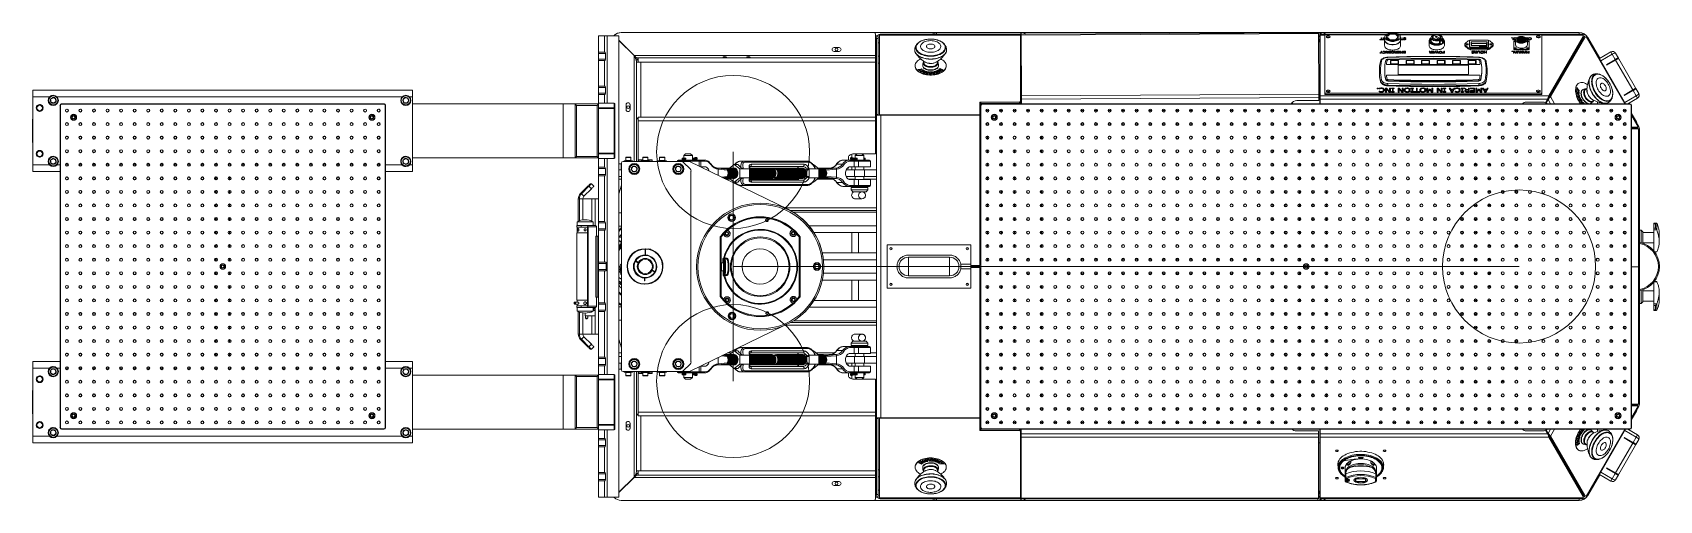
# Model space of a CAD drawing. Header units: millimetres. Extents: x -2048 to 999, y -438 to 438.
import ezdxf
from ezdxf.lldxf.tags import DXFTag

# ---------------------------------------------------------------- set-up
doc = ezdxf.new("R2010")
doc.units = ezdxf.units.MM
doc.layers.add('LGV', color=4, linetype='Continuous')
doc.layers.add('Refrence', color=6, linetype='Continuous')
tags = doc.linetypes.add('CENTERX2', pattern=[20.32, 12.7, -2.54, 2.54, -2.54]).pattern_tags.tags
tags[10:11] = [DXFTag(74, 4), DXFTag(75, 0), DXFTag(340, '0'), DXFTag(46, 1.0), DXFTag(50, 0.0), DXFTag(44, 0.0), DXFTag(45, 0.0)]
tags[8:9] = [DXFTag(74, 4), DXFTag(75, 0), DXFTag(340, '0'), DXFTag(46, 1.0), DXFTag(50, 0.0), DXFTag(44, 0.0), DXFTag(45, 0.0)]
tags[6:7] = [DXFTag(74, 4), DXFTag(75, 0), DXFTag(340, '0'), DXFTag(46, 1.0), DXFTag(50, 0.0), DXFTag(44, 0.0), DXFTag(45, 0.0)]
tags[4:5] = [DXFTag(74, 4), DXFTag(75, 0), DXFTag(340, '0'), DXFTag(46, 1.0), DXFTag(50, 0.0), DXFTag(44, 0.0), DXFTag(45, 0.0)]

msp = doc.modelspace()

# ---------------------------------------------------------------- linework, layer by layer
at = {"layer": 'LGV', "linetype": 'Continuous', "lineweight": 15}
for p, q in [((-976.7, 431.8), (-988, 431.8)), ((-988, 401.7), (-988, 431.8)), ((-976.7, 431.8), (-976.7, 401.7)), ((-976.7, 431.8), (-972, 431.8)), ((-972, 431.8), (-972, 305.7)), ((-972, 431.8), (-949.9, 431.8)), ((-959.6, 431.8), (-959, 432.4)), ((-959, 432.4), (-958.3, 431.8)), ((-958.1, 431.8), (-958.9, 432.6)), ((-949.9, 431.8), (-949.9, -431.8)), ((-945.5, 438.1), (-945.4, 438.1)), ((-945.5, 438.1), (-945.5, 438.1)), ((-945.4, 438.1), (-472.4, 438.1)), ((-472.4, 438.1), (-361.3, 438.1)), ((-469.3, 435), (-469.3, 395.3)), ((-469.3, 431.8), (-466.1, 431.8)), ((-467.7, 427), (-464.5, 427)), ((-467.7, 427), (-467.6, 284.9)), ((-467.7, -427), (-467.7, 427)), ((-467.7, 427), (-467.7, 427)), ((-467.7, 427), (-467.7, -427)), ((-464.5, 427), (-464.5, 284.9)), ((-461.8, 283.8), (-461.8, 433.5)), ((-197.8, 433.5), (-461.8, 433.5)), ((-197.8, 435), (-459.7, 435)), ((-361.3, 438.1), (-358.1, 438.1)), ((-361.3, 435), (-361.3, 438.1)), ((-358.1, 435), (-358.1, 438.1)), ((-358.1, 438.1), (-355, 438.1)), ((359.4, 438.1), (-355, 438.1)), ((-355, 438.1), (-355, 435)), ((-197.8, 435), (-197.8, 433.5)), ((-197.8, 433.5), (-197.8, 309)), ((360.4, 437.9), (-196.8, 434.9)), ((-196.8, 433.5), (360.4, 436.5)), ((-196.8, 433.5), (-196.8, 434.9)), ((-196.8, 433.5), (-196.2, 319.8)), ((359.4, 438.1), (362.6, 438.1)), ((359.4, 437.9), (359.4, 438.1)), ((360.4, 437.9), (360.4, 436.5)), ((361, 322.8), (360.4, 436.5)), ((362.6, 431.8), (360.4, 431.8)), ((362.6, 431.8), (360.4, 429.7)), ((360.4, 429.7), (362.6, 431.8)), ((362.6, 438.1), (362.6, 431.8)), ((362.6, 424.4), (362.6, 431.8)), ((362.6, 431.8), (362.8, 431.8)), ((363.3, 434.9), (487.8, 434.9)), ((363.3, 433.5), (363.3, 434.9)), ((363.3, 319.9), (363.3, 433.5)), ((372.2, 433.5), (363.3, 433.5)), ((363.5, 435.1), (363.5, 438.1)), ((363.5, 438.1), (366.7, 438.1)), ((366.7, 438.1), (848.3, 438.1)), ((366.7, 438.1), (366.7, 437.7)), ((372.2, 433.5), (372.2, 325.1)), ((486.6, 433.9), (372.9, 433.9)), ((477.7, 428.5), (478.5, 428.5)), ((477.7, 425.2), (477.7, 428.5)), ((477.7, 427.2), (478.5, 427.2)), ((478.5, 428.5), (478.5, 425.2)), ((480.8, 428.5), (484.7, 428.5)), ((480.8, 428.1), (480.8, 428.5)), ((484.1, 428.1), (480.8, 428.1)), ((481.1, 426.7), (484.1, 426.7)), ((481.1, 426.3), (481.1, 426.7)), ((484.1, 426.7), (484.1, 428.1)), ((484.1, 427.2), (484.7, 427.2)), ((484.1, 426.3), (484.1, 426.7)), ((484.7, 429.8), (484.7, 423.9)), ((489.7, 429.8), (489.7, 429.4)), ((508.6, 429.4), (508.6, 429.8)), ((510.5, 434.9), (855.8, 434.9)), ((577.3, 433.9), (511.7, 433.9)), ((513.7, 423.9), (513.7, 429.8)), ((516.4, 428.5), (517.2, 428.5)), ((516.4, 425.2), (516.4, 428.5)), ((516.4, 427.2), (517.2, 427.2)), ((517.2, 428.5), (517.2, 425.2)), ((520.1, 426.9), (520.1, 428.2)), ((520.1, 426.9), (520.5, 427)), ((520.5, 426.6), (520.5, 427.5)), ((521.2, 426.4), (521.2, 427)), ((521.8, 428.1), (521.8, 428.6)), ((522.3, 426.2), (522.3, 426.8)), ((523.8, 428.3), (523.8, 427.7)), ((523.8, 427.7), (523.8, 427.7)), ((571.2, 428.5), (571.2, 423.2)), ((573.8, 428.8), (573.8, 429)), ((573.8, 428.8), (573.8, 428.7)), ((580.8, 431.2), (579.1, 430.2)), ((579.1, 430.2), (585.7, 426.4)), ((587.4, 427.4), (580.8, 431.2)), ((580.8, 429.2), (580.8, 431.2)), ((777.8, 433.9), (586.1, 433.9)), ((589.7, 428.7), (589.7, 428.8)), ((592.2, 424.5), (592.2, 428.5)), ((721.4, 428.5), (725.1, 428.5)), ((721.4, 428.1), (721.4, 428.5)), ((724.3, 428.1), (721.4, 428.1)), ((724.3, 424.8), (724.3, 428.1)), ((724.3, 427.2), (725.1, 427.2)), ((725.1, 428.5), (725.1, 424.8)), ((726.8, 426.8), (726.8, 428.1)), ((726.9, 425.3), (726.9, 426.6)), ((728.8, 428.1), (728.8, 428.6)), ((730.9, 427.7), (730.9, 428.1)), ((731.7, 428.5), (731.8, 428.5)), ((731.8, 428.5), (731.7, 428.5)), ((733.8, 428.8), (734.4, 428.3)), ((734.4, 427.1), (734.4, 428.3)), ((735.6, 428.8), (735, 429.3)), ((735, 427.4), (735, 429.3)), ((735.6, 427.7), (735.6, 428.8)), ((745.9, 429.3), (745.3, 428.8)), ((745.3, 427.7), (745.3, 428.8)), ((745.9, 427.4), (745.9, 429.3)), ((746.5, 428.3), (747.1, 428.8)), ((746.5, 427.1), (746.5, 428.3)), ((751.2, 428.1), (751.2, 428.6)), ((753.1, 425.3), (753.1, 426.6)), ((753.2, 426.8), (753.2, 428.1)), ((753.2, 426.8), (753.8, 426)), ((754.4, 427.7), (754.4, 428.3)), ((754.5, 427.7), (754.4, 427.7)), ((755.2, 428), (755.2, 428.5)), ((756.4, 428.1), (756.4, 428.6)), ((758.3, 425.4), (758.3, 426.7)), ((758.4, 426.8), (758.4, 428.1)), ((758.4, 426.8), (759.1, 426)), ((778.6, 433.5), (778.6, 325.1)), ((855.8, 433.5), (778.6, 433.5)), ((855.8, 430.6), (791.9, 319.9)), ((855.8, 428), (791.9, 317.3)), ((856.7, 427.5), (792.7, 316.8)), ((795, 318.1), (858.9, 428.8)), ((848.3, 434.9), (848.3, 438.1)), ((855.8, 434.9), (855.8, 433.5)), ((855.8, 433.5), (855.8, 430.6)), ((855.8, 428), (855.8, 430.6)), ((856.7, 427.5), (858.9, 428.8)), ((858.9, 428.8), (861.5, 430.3)), ((861.5, 430.3), (862.7, 431)), ((861.5, 430.3), (933.9, 304.8)), ((862.7, 431), (935.5, 304.8)), ((864.8, 428.6), (864.2, 428.3)), ((864.8, 428.6), (887.1, 390)), ((-988, 401.7), (-976.7, 401.7)), ((-988, 399.2), (-988, 401.7)), ((-975.2, 399.2), (-988, 399.2)), ((-988, 388.2), (-988, 399.2)), ((-976.2, 401.7), (-976.7, 401.7)), ((-975.2, 388.2), (-975.2, 399.2)), ((-921.6, 395.3), (-949.9, 423.6)), ((-949.9, 423.4), (-921.7, 395.2)), ((-537.5, 410), (-547.1, 410)), ((-547.1, 402.8), (-537.5, 402.8)), ((-469.3, 419.1), (-467.7, 419.1)), ((-464.5, 419.1), (-461.8, 419.1)), ((-396, 406.2), (-396, 406)), ((-396, 406), (-396, 405.8)), ((-336.1, 406), (-336.1, 406.2)), ((-336.1, 405.8), (-336.1, 406)), ((362.6, 424.4), (362.6, 419.1)), ((363.3, 424.4), (362.6, 424.4)), ((362.6, 330.2), (362.6, 419.1)), ((475.5, 425.2), (477.7, 425.2)), ((475.5, 424.8), (475.5, 425.2)), ((480.8, 424.8), (475.5, 424.8)), ((475.5, 399.3), (477.7, 401.4)), ((476.5, 399.3), (475.5, 399.3)), ((478.1, 400.9), (476.5, 399.3)), ((477.7, 424.8), (477.7, 425.2)), ((477.7, 403), (478.5, 403)), ((477.7, 401.4), (477.7, 403)), ((477.7, 401.7), (478.5, 401.7)), ((477.7, 400.5), (477.7, 401.4)), ((479.7, 399.3), (478.1, 400.9)), ((478.5, 425.2), (480.8, 425.2)), ((478.5, 424.8), (478.5, 425.2)), ((478.5, 403), (478.5, 401.4)), ((478.5, 401.4), (480.7, 399.3)), ((478.5, 400.5), (478.5, 401.4)), ((480.7, 399.3), (479.7, 399.3)), ((480.8, 425.2), (484.1, 425.2)), ((480.8, 424.8), (480.8, 425.2)), ((480.8, 425.2), (480.8, 424.8)), ((484.2, 424.8), (480.8, 424.8)), ((480.8, 402.2), (480.8, 402.8)), ((480.8, 402.2), (480.8, 402.2)), ((480.8, 400.1), (480.8, 400.1)), ((480.8, 399.5), (480.8, 400.1)), ((480.8, 399.5), (480.8, 400.1)), ((484.1, 426.3), (481.1, 426.3)), ((481.5, 399.3), (481.5, 399.8)), ((481.6, 402.5), (481.6, 403)), ((482.7, 402.6), (482.7, 403.1)), ((482.7, 399.2), (482.7, 399.7)), ((484.1, 425.2), (484.1, 426.3)), ((484.1, 424.8), (484.1, 425.2)), ((484.1, 399.5), (484.1, 400)), ((484.2, 423.9), (484.2, 413.9)), ((484.7, 399.9), (484.7, 401.2)), ((484.8, 401.3), (484.8, 402.6)), ((484.8, 401.3), (485.4, 400.6)), ((486.5, 403), (487.4, 403)), ((486.5, 399.3), (486.5, 403)), ((486.5, 401.7), (487.3, 401.7)), ((487.3, 399.3), (486.5, 399.3)), ((487.3, 402.2), (487.3, 399.3)), ((489.8, 399.3), (487.3, 402.2)), ((487.4, 403), (490.2, 399.8)), ((487.4, 402), (487.4, 403)), ((491, 399.3), (489.8, 399.3)), ((490.2, 403), (491, 403)), ((490.2, 399.8), (490.2, 403)), ((490.2, 401.7), (491, 401.7)), ((490.2, 399.3), (490.2, 399.8)), ((491, 403), (491, 399.3)), ((491.8, 403), (495.9, 403)), ((491.8, 402.6), (491.8, 403)), ((495.1, 402.6), (491.8, 402.6)), ((491.8, 399.7), (495.1, 399.7)), ((491.8, 399.3), (491.8, 399.7)), ((495.9, 399.3), (491.8, 399.3)), ((492.1, 401.2), (495.1, 401.2)), ((492.1, 400.8), (492.1, 401.2)), ((495.1, 400.8), (492.1, 400.8)), ((495.1, 401.2), (495.1, 402.6)), ((495.1, 401.7), (495.9, 401.7)), ((495.1, 400.8), (495.1, 401.2)), ((495.1, 399.7), (495.1, 400.8)), ((495.1, 399.3), (495.1, 399.7)), ((495.9, 403), (495.9, 399.3)), ((496.9, 401.1), (496.9, 402.7)), ((499.2, 401.1), (496.9, 401.1)), ((496.9, 400.1), (497, 400.1)), ((496.9, 399.5), (496.9, 400.1)), ((497, 399.5), (497, 400.1)), ((497.7, 402.5), (497.7, 401.5)), ((497.7, 401.5), (499.2, 401.5)), ((497.7, 401.1), (497.7, 401.5)), ((497.8, 399.3), (497.8, 399.8)), ((497.9, 402.5), (497.9, 403)), ((499, 402.6), (499, 403.1)), ((499.1, 399.2), (499.1, 399.7)), ((499.2, 401.5), (499.2, 401.1)), ((501.2, 401.3), (501.2, 402.6)), ((501.2, 401.3), (501.9, 400.6)), ((501.2, 399.8), (501.2, 401.1)), ((502.1, 403), (503.1, 403)), ((504.4, 401.4), (502.1, 403)), ((503.1, 403), (505.1, 401.5)), ((503.1, 402.3), (503.1, 403)), ((504, 399.5), (504, 400.4)), ((504.4, 401), (504.4, 401.4)), ((504.4, 399.4), (504.4, 399.9)), ((505.1, 401.5), (506.2, 401.5)), ((505.1, 401.1), (505.1, 401.5)), ((505.4, 399.7), (506.2, 399.7)), ((505.4, 399.3), (505.4, 399.7)), ((507, 399.3), (505.4, 399.3)), ((506.2, 401.1), (505.5, 401.1)), ((506.2, 403), (507, 403)), ((506.2, 401.5), (506.2, 403)), ((506.2, 401.7), (507, 401.7)), ((506.2, 401.1), (506.2, 401.5)), ((506.2, 399.7), (506.2, 401.1)), ((506.2, 399.3), (506.2, 399.7)), ((507, 403), (507, 399.3)), ((507.9, 403), (511.9, 403)), ((507.9, 402.6), (507.9, 403)), ((511.1, 402.6), (507.9, 402.6)), ((507.9, 399.7), (511.1, 399.7)), ((507.9, 399.3), (507.9, 399.7)), ((511.9, 399.3), (507.9, 399.3)), ((508.2, 401.2), (511.1, 401.2)), ((508.2, 400.8), (508.2, 401.2)), ((511.1, 400.8), (508.2, 400.8)), ((511.1, 401.2), (511.1, 402.6)), ((511.1, 401.7), (511.9, 401.7)), ((511.1, 400.8), (511.1, 401.2)), ((511.1, 399.7), (511.1, 400.8)), ((511.1, 399.3), (511.1, 399.7)), ((511.9, 403), (511.9, 399.3)), ((513.2, 403), (514, 403)), ((513.2, 399.3), (513.2, 403)), ((513.2, 401.7), (514, 401.7)), ((514.4, 399.3), (513.2, 399.3)), ((513.7, 426.3), (513.9, 426)), ((514, 403), (514, 399.8)), ((514, 399.8), (515.7, 402)), ((514, 399.3), (514, 399.8)), ((514.2, 425.2), (516.4, 425.2)), ((514.2, 424.8), (514.2, 425.2)), ((519.5, 424.8), (514.2, 424.8)), ((514.2, 413.9), (514.2, 423.9)), ((515.9, 401.3), (514.4, 399.3)), ((515.7, 402), (516.2, 402)), ((515.7, 401.1), (515.7, 402)), ((517.5, 399.3), (515.9, 401.3)), ((516.2, 402), (517.8, 399.8)), ((516.2, 401), (516.2, 402)), ((516.4, 424.8), (516.4, 425.2)), ((517.2, 425.2), (519.5, 425.2)), ((517.2, 424.8), (517.2, 425.2)), ((518.6, 399.3), (517.5, 399.3)), ((517.8, 403), (518.6, 403)), ((517.8, 399.8), (517.8, 403)), ((517.8, 401.7), (518.6, 401.7)), ((517.8, 399.3), (517.8, 399.8)), ((518.6, 403), (518.6, 399.3)), ((519.5, 425.2), (519.5, 424.8)), ((519.5, 403), (523.5, 403)), ((519.5, 402.6), (519.5, 403)), ((522.7, 402.6), (519.5, 402.6)), ((519.5, 399.7), (522.7, 399.7)), ((519.5, 399.3), (519.5, 399.7)), ((523.5, 399.3), (519.5, 399.3)), ((519.7, 401.2), (522.7, 401.2)), ((519.7, 400.8), (519.7, 401.2)), ((522.7, 400.8), (519.7, 400.8)), ((519.8, 425.6), (519.9, 425.6)), ((519.8, 425), (519.8, 425.6)), ((519.9, 425), (519.9, 425.6)), ((521.6, 424.7), (521.6, 425.1)), ((522.7, 401.2), (522.7, 402.6)), ((522.7, 401.7), (523.5, 401.7)), ((522.7, 400.8), (522.7, 401.2)), ((522.7, 399.7), (522.7, 400.8)), ((522.7, 399.3), (522.7, 399.7)), ((522.9, 424.9), (522.9, 425.7)), ((523.4, 425.2), (523.4, 426.5)), ((523.5, 403), (523.5, 399.3)), ((567.4, 422.6), (567.4, 413.9)), ((567.5, 403), (568.5, 403)), ((569.8, 401.4), (567.5, 403)), ((568.5, 403), (570.5, 401.5)), ((568.5, 402.3), (568.5, 403)), ((569.2, 423.2), (569.2, 422.8)), ((569.4, 399.5), (569.4, 400.4)), ((569.8, 401), (569.8, 401.4)), ((569.8, 399.4), (569.8, 399.9)), ((570.5, 401.5), (571.6, 401.5)), ((570.5, 401.1), (570.5, 401.5)), ((570.8, 399.7), (571.6, 399.7)), ((570.8, 399.3), (570.8, 399.7)), ((572.4, 399.3), (570.8, 399.3)), ((571.6, 401.1), (570.9, 401.1)), ((571.6, 403), (572.4, 403)), ((571.6, 401.5), (571.6, 403)), ((571.6, 401.7), (572.4, 401.7)), ((571.6, 401.1), (571.6, 401.5)), ((571.6, 399.7), (571.6, 401.1)), ((571.6, 399.3), (571.6, 399.7)), ((572.4, 403), (572.4, 399.3)), ((573.3, 403), (577.3, 403)), ((573.3, 402.6), (573.3, 403)), ((576.5, 402.6), (573.3, 402.6)), ((573.3, 399.7), (576.5, 399.7)), ((573.3, 399.3), (573.3, 399.7)), ((577.3, 399.3), (573.3, 399.3)), ((573.6, 401.2), (576.5, 401.2)), ((573.6, 400.8), (573.6, 401.2)), ((576.5, 400.8), (573.6, 400.8)), ((576.5, 401.2), (576.5, 402.6)), ((576.5, 401.7), (577.3, 401.7)), ((576.5, 400.8), (576.5, 401.2)), ((576.5, 399.7), (576.5, 400.8)), ((576.5, 399.3), (576.5, 399.7)), ((577.3, 403), (577.3, 399.3)), ((578.1, 399.3), (579.7, 403)), ((578.9, 399.3), (578.1, 399.3)), ((578.6, 399.3), (579.7, 401.7)), ((580.2, 402.4), (578.9, 399.3)), ((579.7, 403), (580.6, 403)), ((579.7, 401.7), (579.7, 403)), ((579.7, 401.7), (579.9, 401.7)), ((581.4, 399.3), (580.2, 402.4)), ((580.5, 401.7), (580.6, 401.7)), ((580.6, 403), (581.9, 399.9)), ((580.6, 401.7), (580.6, 403)), ((580.6, 401.7), (581.6, 399.3)), ((582.3, 399.3), (581.4, 399.3)), ((581.9, 399.9), (583.2, 403)), ((581.9, 399.3), (581.9, 399.9)), ((582.2, 399.3), (583.2, 401.7)), ((583.6, 402.4), (582.3, 399.3)), ((583.2, 403), (584.1, 403)), ((583.2, 401.7), (583.2, 403)), ((583.2, 401.7), (583.3, 401.7)), ((584.9, 399.3), (583.6, 402.4)), ((583.9, 401.7), (584.1, 401.7)), ((584.1, 403), (585.7, 399.3)), ((584.1, 401.7), (584.1, 403)), ((584.1, 401.7), (585.1, 399.3)), ((585.7, 399.3), (584.9, 399.3)), ((586.8, 401.3), (586.8, 402.6)), ((586.9, 417.9), (586.9, 423.2)), ((586.9, 399.9), (586.9, 401.2)), ((587.2, 425.1), (587.2, 424.9)), ((588.1, 422.7), (587.2, 423.2)), ((587.2, 423.2), (587.2, 417.9)), ((588.1, 417.4), (587.2, 417.9)), ((587.3, 423.5), (588.3, 423)), ((587.4, 399.5), (587.4, 400)), ((587.5, 424.7), (589.3, 423.7)), ((587.5, 424.7), (587.5, 424.5)), ((587.5, 424.5), (589.3, 423.5)), ((588.1, 417.4), (588.1, 422.7)), ((588.8, 402.6), (588.8, 403.1)), ((588.8, 399.2), (588.8, 399.7)), ((590.7, 424.5), (588.9, 425.6)), ((589.3, 423.7), (589.3, 423.5)), ((590.2, 399.5), (590.2, 400)), ((591.7, 424.9), (590.7, 425.4)), ((590.8, 399.9), (590.8, 401.2)), ((591.8, 424.9), (590.9, 425.5)), ((590.9, 425.5), (590.9, 425.5)), ((590.9, 401.3), (590.9, 402.6)), ((590.9, 401.3), (591.5, 400.5)), ((591, 423.9), (591, 424.1)), ((592.6, 418.4), (592.6, 423.7)), ((592.6, 400), (592.6, 401.3)), ((592.6, 400), (593.1, 400.1)), ((592.9, 399.5), (592.9, 400.4)), ((593.4, 399.4), (593.4, 399.9)), ((594.2, 422.8), (594.2, 423.2)), ((594.5, 401.6), (595.3, 401.6)), ((594.5, 401.2), (594.5, 401.6)), ((596.1, 399.3), (594.5, 399.3)), ((594.6, 399.7), (595.3, 399.7)), ((594.6, 399.3), (594.6, 399.7)), ((595.3, 401.2), (594.7, 401.2)), ((595.3, 403), (596.1, 403)), ((595.3, 401.6), (595.3, 403)), ((595.3, 401.7), (596.1, 401.7)), ((595.3, 401.2), (595.3, 401.6)), ((595.3, 399.7), (595.3, 401.2)), ((595.3, 399.3), (595.3, 399.7)), ((596.1, 413.9), (596.1, 422.6)), ((596.1, 403), (596.1, 399.3)), ((634.4, 416), (634.4, 413.9)), ((640.9, 422.6), (635.1, 417.4)), ((635.1, 414.7), (640.9, 409.5)), ((635.1, 414.7), (635.1, 412.5)), ((635.1, 412.5), (640.9, 407.4)), ((640.9, 407.4), (640.9, 409.5)), ((643.3, 422.6), (643.3, 412.1)), ((643.3, 410.8), (643.3, 412.1)), ((645.2, 408.2), (677, 408.2)), ((645.2, 408.2), (645.2, 406)), ((645.2, 406), (677, 406)), ((676.3, 424), (645.8, 424)), ((645.8, 410.6), (676.3, 410.6)), ((645.8, 410.6), (645.8, 409.3)), ((645.8, 409.3), (676.3, 409.3)), ((676.1, 420.8), (646.1, 420.8)), ((646.1, 420.8), (646.1, 413.9)), ((646.9, 417.7), (646.1, 420.8)), ((646.1, 413.9), (676.1, 413.9)), ((646.9, 417.7), (646.9, 413.9)), ((675.2, 417.7), (646.9, 417.7)), ((647.6, 400), (647.7, 400)), ((647.6, 399.4), (647.6, 400)), ((647.7, 399.4), (647.7, 400)), ((648, 401.4), (648, 402.7)), ((648, 401.4), (648.3, 401.5)), ((648.3, 401.1), (648.3, 402)), ((649.1, 400.9), (649.1, 401.4)), ((649.5, 399.2), (649.5, 399.6)), ((649.6, 402.6), (649.6, 403.1)), ((650.2, 400.7), (650.2, 401.3)), ((650.8, 399.4), (650.8, 400.2)), ((651.2, 399.6), (651.2, 400.9)), ((651.7, 402.8), (651.7, 402.2)), ((651.7, 402.2), (651.7, 402.2)), ((651.9, 403), (652.9, 403)), ((654.2, 401.4), (651.9, 403)), ((652.9, 403), (654.9, 401.5)), ((652.9, 402.3), (652.9, 403)), ((653.8, 399.4), (653.8, 400.3)), ((654.2, 400.9), (654.2, 401.4)), ((654.2, 399.3), (654.2, 399.8)), ((654.9, 401.5), (656.1, 401.5)), ((654.9, 401.1), (654.9, 401.5)), ((655.2, 399.7), (656.1, 399.7)), ((655.2, 399.3), (655.2, 399.7)), ((656.9, 399.3), (655.2, 399.3)), ((656.1, 401.1), (655.3, 401.1)), ((656.1, 403), (656.9, 403)), ((656.1, 401.5), (656.1, 403)), ((656.1, 401.7), (656.9, 401.7)), ((656.1, 401.1), (656.1, 401.5)), ((656.1, 399.7), (656.1, 401.1)), ((656.1, 399.3), (656.1, 399.7)), ((656.9, 403), (656.9, 399.3)), ((658.1, 399.3), (658.1, 401.6)), ((658.9, 399.3), (658.1, 399.3)), ((658.7, 401.4), (658.7, 402.7)), ((658.7, 401.4), (658.9, 401.5)), ((658.9, 401.6), (658.9, 399.3)), ((660.5, 402.6), (660.5, 403.1)), ((661.9, 413.1), (661.7, 413.2)), ((661.7, 413.2), (661.7, 412.9)), ((661.9, 412.8), (661.7, 412.9)), ((661.7, 412.3), (661.9, 412.4)), ((661.7, 412.3), (661.7, 412)), ((661.9, 413.1), (661.9, 412.8)), ((661.9, 401.5), (662.2, 401.4)), ((662, 399.3), (662, 401.6)), ((662.8, 399.3), (662, 399.3)), ((662.2, 401.4), (662.2, 402.7)), ((662.8, 413.4), (662.8, 413.1)), ((662.8, 412), (662.8, 411.6)), ((662.8, 401.6), (662.8, 399.3)), ((664.2, 412.7), (664.2, 412.4)), ((664.4, 401.3), (664.4, 402.6)), ((664.5, 399.8), (664.5, 401.1)), ((664.6, 413.4), (664.6, 413.5)), ((664.6, 413.5), (666.1, 413.5)), ((665.8, 413.4), (664.6, 413.4)), ((664.6, 413.4), (664.6, 413)), ((665.8, 413), (664.6, 413)), ((664.6, 412.6), (664.6, 412.8)), ((664.6, 412.8), (665.8, 412.8)), ((665.8, 412.6), (664.6, 412.6)), ((664.6, 412.6), (664.6, 412.3)), ((665.8, 412.3), (664.6, 412.3)), ((664.6, 412.2), (665.8, 412.2)), ((664.6, 412), (664.6, 412.2)), ((666.1, 412), (664.6, 412)), ((664.6, 412), (664.6, 411.7)), ((666.1, 411.7), (664.6, 411.7)), ((665.1, 399.4), (665.1, 400)), ((665.8, 412.8), (665.8, 413.4)), ((665.8, 412.2), (665.8, 412.6)), ((666.1, 413.5), (666.1, 412)), ((666.1, 412), (666.1, 411.7)), ((666.5, 402.6), (666.5, 403.1)), ((666.5, 399.2), (666.5, 399.6)), ((666.6, 412.8), (666.6, 412.5)), ((667.4, 412.1), (667.4, 411.7)), ((667.5, 413.3), (667.5, 413)), ((667.9, 399.4), (667.9, 400)), ((668, 413.5), (668.8, 413.5)), ((668.5, 413.4), (668.2, 413.4)), ((668.2, 413.4), (668.2, 413)), ((668.5, 413), (668.2, 413)), ((668.3, 412), (668.3, 411.7)), ((668.8, 412), (668.3, 412)), ((668.8, 411.7), (668.3, 411.7)), ((668.4, 412.2), (668.5, 412.2)), ((668.5, 412.2), (668.5, 413.4)), ((668.5, 399.8), (668.5, 401.1)), ((668.6, 401.3), (668.6, 402.6)), ((668.6, 401.3), (669.2, 400.5)), ((668.8, 413.5), (668.8, 412)), ((668.8, 412), (668.8, 411.7)), ((669.4, 412.9), (669.4, 413.5)), ((669.4, 413.5), (669.6, 413.5)), ((669.4, 412.9), (669.4, 412.6)), ((669.6, 413.5), (669.6, 413)), ((670.1, 412.4), (670.1, 412.1)), ((670.3, 403), (671.1, 403)), ((670.3, 399.3), (670.3, 403)), ((670.3, 401.7), (671.1, 401.7)), ((671.1, 399.3), (670.3, 399.3)), ((670.9, 413.1), (670.9, 413.5)), ((670.9, 413.5), (671.1, 413.5)), ((670.9, 412.4), (670.9, 412.6)), ((671.1, 412.4), (670.9, 412.4)), ((670.9, 412.4), (670.9, 412.1)), ((671.1, 412.1), (670.9, 412.1)), ((671.1, 413.5), (671.1, 412.4)), ((671.1, 412.4), (671.1, 412.1)), ((671.1, 403), (671.1, 401.1)), ((671.1, 401.1), (674.1, 401.1)), ((671.1, 400.7), (671.1, 401.1)), ((671.1, 400.7), (671.1, 399.3)), ((674.1, 400.7), (671.1, 400.7)), ((671.6, 413), (673.3, 413)), ((671.6, 413), (671.6, 412.7)), ((671.9, 413.2), (671.7, 413.2)), ((671.7, 413.2), (671.7, 413)), ((673.3, 412.9), (671.8, 412.9)), ((671.8, 412.6), (671.8, 412.3)), ((671.9, 413.2), (671.9, 413)), ((672.6, 412.5), (672.5, 412.5)), ((672.6, 413.4), (672.6, 413.1)), ((672.6, 412.4), (672.6, 412.1)), ((673.3, 412.6), (673.3, 412.3)), ((673.5, 413), (673.5, 412.6)), ((673.9, 413.1), (673.9, 412.8)), ((674, 412.2), (674.2, 412.3)), ((674, 412.2), (674, 411.9)), ((674.1, 403), (674.9, 403)), ((674.1, 401.1), (674.1, 403)), ((674.1, 401.7), (674.9, 401.7)), ((674.1, 400.7), (674.1, 401.1)), ((674.1, 399.3), (674.1, 400.7)), ((674.9, 399.3), (674.1, 399.3)), ((674.6, 412.7), (674.6, 412.3)), ((674.7, 413.4), (674.7, 413.1)), ((674.7, 412), (674.7, 411.6)), ((674.9, 412.5), (674.9, 412.2)), ((674.9, 403), (674.9, 399.3)), ((675.2, 417.7), (676.1, 420.8)), ((675.2, 413.9), (675.2, 417.7)), ((675.5, 413.2), (675.3, 413.1)), ((675.3, 413.1), (675.3, 412.8)), ((675.5, 412.9), (675.3, 412.8)), ((675.3, 412.3), (675.3, 412)), ((675.5, 413.2), (675.5, 412.9)), ((676.1, 413.9), (676.1, 420.8)), ((676.3, 409.3), (676.3, 410.6)), ((677, 406), (677, 408.2)), ((678.9, 412.1), (678.9, 422.6)), ((678.9, 412.1), (678.9, 410.8)), ((681.3, 422.6), (687.1, 417.4)), ((687.1, 414.7), (681.3, 409.5)), ((687.1, 412.5), (681.3, 407.4)), ((681.3, 409.5), (681.3, 407.4)), ((687.1, 414.7), (687.1, 412.5)), ((687.8, 413.9), (687.8, 416)), ((722.5, 403), (726.2, 403)), ((722.5, 402.6), (722.5, 403)), ((725.4, 402.6), (722.5, 402.6)), ((725.1, 424.8), (724.3, 424.8)), ((725.4, 399.3), (725.4, 402.6)), ((725.4, 401.7), (726.2, 401.7)), ((726.2, 399.3), (725.4, 399.3)), ((727.7, 423.4), (726.2, 422.5)), ((726.2, 422.5), (726.2, 407.9)), ((726.2, 407.9), (727.7, 407)), ((726.2, 407.9), (726.2, 406.6)), ((726.2, 406.6), (727.7, 405.7)), ((726.2, 403), (726.2, 399.3)), ((726.8, 403), (727.6, 403)), ((728.9, 399.3), (726.8, 403)), ((727.4, 425), (727.4, 425.5)), ((727.5, 401.7), (727.6, 401.7)), ((727.6, 403), (728.2, 402)), ((727.6, 401.7), (727.6, 403)), ((727.6, 401.7), (728.2, 400.7)), ((729.4, 423.4), (727.7, 423.4)), ((727.7, 407), (727.7, 405.7)), ((727.7, 407), (753.3, 407)), ((727.7, 405.7), (753.3, 405.7)), ((728.2, 402), (730.7, 402)), ((728.2, 400.7), (728.2, 402)), ((728.2, 400.7), (728.4, 400.7)), ((728.4, 401.5), (729.5, 399.8)), ((730.5, 401.5), (728.4, 401.5)), ((728.4, 400.2), (728.4, 401.5)), ((728.4, 400.2), (729, 399.3)), ((728.8, 425.1), (729.5, 425.2)), ((728.8, 424.7), (728.8, 425.1)), ((729.4, 424.8), (728.8, 424.7)), ((730, 399.3), (728.9, 399.3)), ((729.4, 424.5), (729.4, 415.2)), ((729.5, 399.8), (730.5, 401.5)), ((729.5, 399.3), (729.5, 399.8)), ((732.2, 403), (730, 399.3)), ((730, 399.3), (730.5, 400.2)), ((730.5, 400.2), (730.5, 401.5)), ((730.5, 400.7), (730.7, 400.7)), ((730.7, 402), (731.3, 403)), ((730.7, 400.7), (730.7, 402)), ((730.7, 400.7), (731.3, 401.7)), ((731.3, 403), (732.2, 403)), ((731.3, 401.7), (731.3, 403)), ((731.3, 401.7), (731.4, 401.7)), ((732.5, 424.1), (732.5, 422.1)), ((732.6, 399.3), (732.6, 401.6)), ((733.4, 399.3), (732.6, 399.3)), ((733.2, 401.4), (733.2, 402.7)), ((733.2, 401.4), (733.4, 401.5)), ((733.4, 401.6), (733.4, 399.3)), ((734.9, 402.6), (734.9, 403.1)), ((736.4, 399.3), (736.4, 401.6)), ((736.4, 401.5), (736.6, 401.4)), ((737.2, 399.3), (736.4, 399.3)), ((736.6, 401.4), (736.6, 402.7)), ((737.2, 401.6), (737.2, 399.3)), ((738.4, 403), (739.4, 403)), ((738.4, 399.3), (738.4, 403)), ((738.4, 401.7), (739.2, 401.7)), ((739.2, 399.3), (738.4, 399.3)), ((739, 419.4), (739, 418.8)), ((739.2, 402.2), (739.2, 399.3)), ((741.7, 399.3), (739.2, 402.2)), ((739.4, 403), (742.1, 399.8)), ((739.4, 402), (739.4, 403)), ((742.9, 399.3), (741.7, 399.3)), ((742, 418.8), (742, 419.4)), ((742.1, 403), (742.9, 403)), ((742.1, 399.8), (742.1, 403)), ((742.1, 401.7), (742.9, 401.7)), ((742.1, 399.3), (742.1, 399.8)), ((742.9, 403), (742.9, 399.3)), ((743.5, 403), (744.3, 403)), ((745.7, 399.3), (743.5, 403)), ((744.3, 403), (744.9, 402)), ((744.3, 401.7), (744.3, 403)), ((744.3, 401.7), (744.3, 401.7)), ((744.3, 401.7), (744.9, 400.7)), ((744.9, 402), (747.4, 402)), ((744.9, 400.7), (744.9, 402)), ((744.9, 400.7), (745.2, 400.7)), ((745.2, 401.5), (746.2, 399.8)), ((747.2, 401.5), (745.2, 401.5)), ((745.2, 400.2), (745.2, 401.5)), ((745.2, 400.2), (745.7, 399.3)), ((746.7, 399.3), (745.7, 399.3)), ((746.2, 399.8), (747.2, 401.5)), ((746.2, 399.3), (746.2, 399.8)), ((748.9, 403), (746.7, 399.3)), ((746.7, 399.3), (747.2, 400.2)), ((747.2, 400.2), (747.2, 401.5)), ((747.2, 400.7), (747.4, 400.7)), ((747.4, 402), (748, 403)), ((747.4, 400.7), (747.4, 402)), ((747.4, 400.7), (748, 401.7)), ((748, 403), (748.9, 403)), ((748, 401.7), (748, 403)), ((748, 401.7), (748.1, 401.7)), ((748.5, 422.1), (748.5, 424.1)), ((750.2, 425.9), (749.2, 425.8)), ((749.2, 423.2), (749.2, 425.8)), ((749.4, 425), (750.4, 425.1)), ((749.4, 424), (749.4, 425)), ((749.4, 403), (750.2, 403)), ((749.4, 399.3), (749.4, 403)), ((749.4, 401.7), (750.2, 401.7)), ((750.6, 399.3), (749.4, 399.3)), ((750.2, 425), (750.2, 425.9)), ((750.2, 403), (750.2, 399.8)), ((750.2, 399.8), (751.9, 402)), ((750.2, 399.3), (750.2, 399.8)), ((752.1, 401.3), (750.6, 399.3)), ((751.6, 415.2), (751.6, 424.5)), ((753.3, 423.4), (751.6, 423.4)), ((751.9, 402), (752.4, 402)), ((751.9, 401.1), (751.9, 402)), ((753.7, 399.3), (752.1, 401.3)), ((752.4, 402), (754, 399.8)), ((752.4, 401), (752.4, 402)), ((752.6, 425), (752.6, 425.5)), ((754.8, 422.5), (753.3, 423.4)), ((753.3, 407), (754.8, 407.9)), ((753.3, 407), (753.3, 405.7)), ((753.3, 405.7), (754.8, 406.6)), ((754.8, 399.3), (753.7, 399.3)), ((754, 403), (754.8, 403)), ((754, 399.8), (754, 403)), ((754, 401.7), (754.8, 401.7)), ((754, 399.3), (754, 399.8)), ((754.4, 425.6), (754.5, 425.6)), ((754.4, 425), (754.4, 425.6)), ((754.5, 425), (754.5, 425.6)), ((754.8, 407.9), (754.8, 422.5)), ((754.8, 407.9), (754.8, 406.6)), ((754.8, 403), (754.8, 399.3)), ((755.2, 424.8), (755.2, 425.3)), ((756.4, 424.7), (756.4, 425.1)), ((757.8, 425), (757.8, 425.5)), ((849.5, 417), (850.1, 416)), ((886.5, 389.7), (907.9, 402)), ((910.4, 397.6), (889.1, 385.3)), ((907.9, 402), (910.4, 397.6)), ((916.1, 387.8), (910.4, 397.6)), ((916.5, 399.7), (922.1, 390.1)), ((-975.2, 388.2), (-988, 388.2)), ((-988, 385.7), (-988, 388.2)), ((-976.7, 385.7), (-988, 385.7)), ((-988, 338), (-988, 385.7)), ((-976.7, 385.7), (-976.7, 338)), ((-976.7, 385.7), (-976.2, 385.7)), ((-921.7, 395.2), (-921.7, 196.8)), ((-921.6, 395.3), (-921.1, 394.6)), ((-469.3, 395.3), (-921.6, 395.3)), ((-916.9, 276.7), (-916.9, 382.6)), ((-916.9, 382.6), (-913.8, 382.6)), ((-469.3, 390.5), (-913.8, 390.5)), ((-913.8, 382.6), (-913.8, 390.5)), ((-913.8, 382.6), (-909, 382.6)), ((-909, 382.6), (-909, 279.5)), ((-469.3, 382.6), (-909, 382.6)), ((-469.3, 390.5), (-469.3, 395.3)), ((-469.3, 393.7), (-467.7, 393.7)), ((-469.3, 390.5), (-469.3, 382.6)), ((-469.3, 279.5), (-469.3, 382.6)), ((-469.3, 381), (-467.7, 381)), ((-464.5, 393.7), (-461.8, 393.7)), ((-464.5, 381), (-461.8, 381)), ((-395.3, 375.9), (-395.3, 375.3)), ((-389.9, 368.8), (-385.3, 369.1)), ((-389.9, 368.7), (-385.3, 369)), ((-389.5, 368.4), (-389.9, 368.8)), ((-385.7, 368.7), (-389.5, 368.4)), ((-387.7, 366.9), (-385.7, 368.7)), ((-387.7, 366.8), (-385.7, 368.6)), ((-387.3, 366.4), (-387.7, 366.9)), ((-384.9, 368.8), (-387.3, 366.4)), ((-385.7, 368.6), (-385.7, 368.7)), ((-385.3, 369.1), (-383, 370)), ((-385.3, 369), (-383, 369.9)), ((-385.3, 369), (-385.3, 369.1)), ((-382.6, 369.7), (-384.9, 368.8)), ((-384.7, 366.6), (-384.1, 366.3)), ((-384.7, 366.5), (-384.7, 366.6)), ((-384.7, 366.5), (-384.1, 366.2)), ((-382.7, 367.3), (-383.2, 367.6)), ((-383, 370), (-382.6, 369.7)), ((-383, 369.9), (-383, 370)), ((-383, 369.9), (-382.7, 369.6)), ((-381, 363.1), (-377.6, 366.6)), ((-380.9, 363.1), (-377.6, 366.5)), ((-380.8, 376.6), (-380.8, 375.9)), ((-377.6, 365.7), (-380.4, 362.9)), ((-379.7, 367.7), (-379.7, 367.8)), ((-379.4, 383), (-379.4, 382.9)), ((-379, 383.6), (-379.3, 383)), ((-379, 384.4), (-379, 381.8)), ((-378, 362.1), (-377.6, 365.7)), ((-377.6, 366.6), (-376.9, 366.4)), ((-377.6, 366.5), (-377.6, 366.6)), ((-377.6, 366.5), (-376.9, 366.3)), ((-377.6, 365.6), (-377.6, 365.7)), ((-376.9, 366.4), (-377.1, 362.8)), ((-358.9, 365.2), (-355.3, 366.3)), ((-358.8, 365.2), (-355.3, 366.2)), ((-355.6, 365.7), (-358.5, 364.8)), ((-354.5, 364.5), (-355.6, 365.7)), ((-355.3, 366.3), (-352.1, 362.7)), ((-355.3, 366.2), (-355.3, 366.3)), ((-355.3, 366.2), (-352.2, 362.7)), ((-354.8, 366.5), (-354.2, 366.8)), ((-350, 363.5), (-354.8, 366.5)), ((-354.7, 366.5), (-354.2, 366.7)), ((-354.2, 366.8), (-350.5, 364.4)), ((-354.2, 366.7), (-354.2, 366.8)), ((-354.2, 366.7), (-350.5, 364.3)), ((-353.1, 367.4), (-352.5, 367.7)), ((-350.5, 364.4), (-353.1, 367.4)), ((-353, 381.8), (-353, 384.4)), ((-352.9, 382.3), (-353, 382.8)), ((-353, 367.3), (-352.5, 367.6)), ((-352.7, 382.9), (-352.8, 383.3)), ((-352.5, 367.7), (-347.6, 365.8)), ((-352.5, 367.6), (-352.5, 367.7)), ((-352.5, 367.6), (-347.6, 365.8)), ((-351.9, 366.9), (-349.2, 363.9)), ((-346.9, 365.1), (-351.9, 366.9)), ((-351.9, 366.9), (-349.3, 363.9)), ((-351.9, 366.9), (-351.9, 366.9)), ((-351.4, 368.3), (-350.9, 368.5)), ((-347.6, 365.8), (-351.4, 368.3)), ((-351.3, 368.2), (-350.9, 368.4)), ((-351.2, 375.9), (-351.2, 376.6)), ((-350.9, 368.5), (-346.1, 365.5)), ((-350.9, 368.4), (-350.9, 368.5)), ((-350.9, 368.4), (-346.2, 365.5)), ((-350.5, 368.8), (-348.3, 370.7)), ((-349.8, 368.5), (-350.5, 368.8)), ((-350.4, 368.8), (-348.3, 370.6)), ((-347.9, 370.1), (-349.8, 368.5)), ((-348.3, 370.7), (-342.5, 368.5)), ((-348.3, 370.6), (-348.3, 370.7)), ((-348.3, 370.6), (-342.5, 368.5)), ((-346, 369.4), (-347.9, 370.1)), ((-347.7, 367.9), (-346, 369.4)), ((-347, 367.7), (-347.7, 367.9)), ((-347.6, 367.9), (-346, 369.3)), ((-347.6, 365.8), (-347.6, 365.8)), ((-345.3, 369.2), (-347, 367.7)), ((-346, 369.3), (-346, 369.4)), ((-343.5, 368.5), (-345.3, 369.2)), ((-345.3, 366.9), (-343.5, 368.5)), ((-344.6, 366.7), (-345.3, 366.9)), ((-345.2, 366.9), (-343.5, 368.4)), ((-342.5, 368.5), (-344.6, 366.7)), ((-343.5, 368.4), (-343.5, 368.5)), ((-336.8, 375.3), (-336.8, 375.9)), ((476.4, 383.9), (476.3, 383.6)), ((484.4, 368.4), (484.4, 367.2)), ((487.7, 379.6), (487.7, 379.6)), ((490.2, 378.1), (660.6, 378.1)), ((490.2, 378.1), (660.6, 378.1)), ((490.2, 378.1), (490.2, 378.1)), ((495.4, 385.5), (495.4, 379.9)), ((496.1, 385.5), (496.1, 379.9)), ((496.1, 379.9), (496.1, 379.9)), ((509.4, 386), (496.4, 386)), ((509.4, 386), (496.4, 386)), ((496.4, 386), (496.4, 386)), ((509.4, 385.6), (496.4, 385.6)), ((496.4, 379.7), (509.4, 379.7)), ((496.4, 379.7), (496.4, 379.7)), ((496.4, 379.7), (509.4, 379.7)), ((496.4, 379.3), (509.4, 379.3)), ((509.4, 386), (509.4, 386)), ((509.4, 379.7), (509.4, 379.7)), ((509.4, 376.4), (509.4, 360.4)), ((509.6, 379.9), (509.6, 385.5)), ((509.6, 379.9), (509.6, 379.9)), ((510.4, 379.9), (510.4, 385.5)), ((640.4, 377), (510.4, 377)), ((524.4, 385.5), (524.4, 379.9)), ((525.1, 385.5), (525.1, 379.9)), ((525.1, 379.9), (525.1, 379.9)), ((538.4, 386), (525.4, 386)), ((538.4, 386), (525.4, 386)), ((525.4, 386), (525.4, 386)), ((538.4, 385.6), (525.4, 385.6)), ((525.4, 379.7), (538.4, 379.7)), ((525.4, 379.7), (525.4, 379.7)), ((525.4, 379.7), (538.4, 379.7)), ((525.4, 379.3), (538.4, 379.3)), ((538.4, 386), (538.4, 386)), ((538.4, 379.7), (538.4, 379.7)), ((538.6, 379.9), (538.6, 385.5)), ((538.6, 379.9), (538.6, 379.9)), ((539.4, 379.9), (539.4, 385.5)), ((553.4, 385.5), (553.4, 379.9)), ((554.1, 385.5), (554.1, 379.9)), ((554.1, 379.9), (554.1, 379.9)), ((567.4, 386), (554.4, 386)), ((567.4, 386), (554.4, 386)), ((554.4, 386), (554.4, 386)), ((567.4, 385.6), (554.4, 385.6)), ((554.4, 379.7), (567.4, 379.7)), ((554.4, 379.7), (567.4, 379.7)), ((554.4, 379.7), (554.4, 379.7)), ((554.4, 379.3), (567.4, 379.3)), ((567.4, 386), (567.4, 386)), ((567.4, 379.7), (567.4, 379.7)), ((567.6, 379.9), (567.6, 385.5)), ((567.6, 379.9), (567.6, 379.9)), ((568.4, 379.9), (568.4, 385.5)), ((582.4, 385.5), (582.4, 379.9)), ((583.1, 385.5), (583.1, 379.9)), ((583.1, 379.9), (583.1, 379.9)), ((596.4, 386), (583.4, 386)), ((596.4, 386), (583.4, 386)), ((583.4, 386), (583.4, 386)), ((596.4, 385.6), (583.4, 385.6)), ((583.4, 379.7), (596.4, 379.7)), ((583.4, 379.7), (596.4, 379.7)), ((583.4, 379.7), (583.4, 379.7)), ((583.4, 379.3), (596.4, 379.3)), ((596.4, 386), (596.4, 386)), ((596.4, 379.7), (596.4, 379.7)), ((596.6, 379.9), (596.6, 385.5)), ((596.6, 379.9), (596.6, 379.9)), ((597.4, 379.9), (597.4, 385.5)), ((611.4, 385.5), (611.4, 379.9)), ((612.1, 385.5), (612.1, 379.9)), ((612.1, 379.9), (612.1, 379.9)), ((625.4, 386), (612.4, 386)), ((625.4, 386), (612.4, 386)), ((612.4, 386), (612.4, 386)), ((625.4, 385.6), (612.4, 385.6)), ((612.4, 379.7), (625.4, 379.7)), ((612.4, 379.7), (625.4, 379.7)), ((612.4, 379.7), (612.4, 379.7)), ((612.4, 379.3), (625.4, 379.3)), ((625.4, 386), (625.4, 386)), ((625.4, 379.7), (625.4, 379.7)), ((625.6, 379.9), (625.6, 385.5)), ((625.6, 379.9), (625.6, 379.9)), ((626.4, 379.9), (626.4, 385.5)), ((640.4, 385.5), (640.4, 379.9)), ((641.1, 385.5), (641.1, 379.9)), ((641.1, 379.9), (641.1, 379.9)), ((654.4, 386), (641.4, 386)), ((654.4, 386), (641.4, 386)), ((641.4, 386), (641.4, 386)), ((654.4, 385.6), (641.4, 385.6)), ((641.4, 379.7), (654.4, 379.7)), ((641.4, 379.7), (641.4, 379.7)), ((641.4, 379.7), (654.4, 379.7)), ((641.4, 379.3), (654.4, 379.3)), ((641.4, 360.4), (641.4, 376.4)), ((654.4, 386), (654.4, 386)), ((654.4, 379.7), (654.4, 379.7)), ((654.6, 379.9), (654.6, 385.5)), ((654.6, 379.9), (654.6, 379.9)), ((655.4, 379.9), (655.4, 385.5)), ((660.6, 378.1), (660.6, 378.1)), ((663.1, 379.6), (663.1, 379.6)), ((666.4, 367.2), (666.4, 368.4)), ((674.4, 383.6), (674.3, 383.9)), ((827.5, 378.9), (828.1, 377.9)), ((834.8, 391.6), (835.4, 390.6)), ((899.6, 378.3), (916.1, 387.8)), ((899.6, 378.3), (900.2, 377.2)), ((899.6, 378.3), (900.2, 377.2)), ((900.2, 377.2), (916.7, 386.7)), ((916.7, 386.7), (916.1, 387.8)), ((949.1, 330.7), (916.7, 386.7)), ((922.7, 389), (922.1, 390.1)), ((922.7, 389), (954, 334.8)), ((-988, 338), (-976.7, 338)), ((-988, 335.5), (-988, 338)), ((-975.2, 335.5), (-988, 335.5)), ((-988, 324.5), (-988, 335.5)), ((-976.2, 338), (-976.7, 338)), ((-975.2, 324.5), (-975.2, 335.5)), ((-384, 365), (-384, 365.1)), ((-380.4, 362.9), (-381, 363.1)), ((-380.9, 365.5), (-380.9, 365.6)), ((-378, 362.1), (-377.6, 365.6)), ((-377.2, 361.9), (-378, 362.1)), ((-373.8, 365.4), (-377.2, 361.9)), ((-377.1, 362.8), (-374.4, 365.6)), ((-377.1, 362.7), (-374.4, 365.5)), ((-377.1, 362.7), (-377.1, 362.8)), ((-375.2, 361.4), (-374.9, 361.9)), ((-371.4, 360.8), (-375.2, 361.4)), ((-375.1, 361.4), (-374.9, 361.8)), ((-374.9, 361.9), (-371.8, 361.4)), ((-374.9, 361.8), (-374.9, 361.9)), ((-374.9, 361.8), (-371.8, 361.3)), ((-374.4, 365.6), (-373.8, 365.4)), ((-374.4, 365.5), (-374.4, 365.6)), ((-374.4, 365.5), (-373.8, 365.3)), ((-374.2, 363.1), (-374, 363.5)), ((-374.2, 363.1), (-374, 363.4)), ((-371.2, 362.6), (-374.2, 363.1)), ((-374, 363.5), (-371, 363)), ((-374, 363.4), (-374, 363.5)), ((-374, 363.4), (-371, 363)), ((-373.6, 364.8), (-373.4, 365.3)), ((-373.6, 364.8), (-373.4, 365.2)), ((-370.4, 364.3), (-373.6, 364.8)), ((-373.4, 365.3), (-369.6, 364.7)), ((-373.4, 365.2), (-373.4, 365.3)), ((-373.4, 365.2), (-369.6, 364.6)), ((-371.8, 361.4), (-371.2, 362.6)), ((-371.8, 361.3), (-371.2, 362.5)), ((-371.8, 361.3), (-371.8, 361.4)), ((-369.6, 364.7), (-371.4, 360.8)), ((-371.2, 362.5), (-371.2, 362.6)), ((-371, 363), (-370.4, 364.3)), ((-371, 363), (-370.4, 364.2)), ((-371, 363), (-371, 363)), ((-370.4, 364.2), (-370.4, 364.3)), ((-369.1, 362.5), (-369, 364.7)), ((-369.1, 362.5), (-369, 364.6)), ((-366.8, 362.4), (-369.1, 362.5)), ((-369.1, 361.9), (-368.4, 361.9)), ((-369.1, 361.8), (-368.4, 361.8)), ((-369, 364.7), (-368.6, 364.7)), ((-369, 364.6), (-369, 364.7)), ((-369, 364.6), (-368.6, 364.6)), ((-368.6, 364.7), (-368.4, 364.1)), ((-368.6, 364.6), (-368.6, 364.7)), ((-368.6, 364.6), (-368.4, 364)), ((-368.4, 364), (-368.4, 364.1)), ((-368.4, 363), (-368.4, 362.9)), ((-368.4, 362.9), (-366.8, 362.9)), ((-368.4, 362.8), (-368.4, 362.9)), ((-368.4, 362.8), (-366.8, 362.8)), ((-368.4, 361.8), (-368.4, 361.9)), ((-367.8, 361.2), (-367.8, 361.2)), ((-366.8, 362.9), (-366.8, 362.4)), ((-366.8, 360.9), (-366.8, 361)), ((-366.5, 364.6), (-366.5, 364.7)), ((-364.8, 362.5), (-364.8, 362.6)), ((-364.7, 364), (-364.7, 364.1)), ((-363.8, 364.5), (-363, 364.6)), ((-363.7, 364.4), (-363.8, 364.5)), ((-363.7, 364.5), (-363, 364.6)), ((-363, 364.6), (-363, 364.6)), ((-362.7, 364.2), (-362.7, 364.3)), ((-362.5, 363.6), (-362.5, 363.7)), ((-362.4, 362.4), (-362, 362.8)), ((-362.4, 362.3), (-362, 362.7)), ((-362.4, 361.8), (-362.4, 362.2)), ((-362.4, 361.9), (-362.4, 362.1)), ((-362, 362.7), (-362, 362.8)), ((-361.8, 362), (-361.8, 361.8)), ((-361.8, 361.9), (-361.8, 361.7)), ((-361.8, 361.7), (-361.8, 361.8)), ((-361.3, 363.1), (-359.3, 363.4)), ((-361.3, 363), (-359.3, 363.3)), ((-361.3, 363), (-361.3, 363.1)), ((-359.1, 362.9), (-361.1, 362.7)), ((-360.5, 361.4), (-358.6, 361.7)), ((-360.5, 361.3), (-358.6, 361.6)), ((-360.5, 361.3), (-360.5, 361.4)), ((-357.8, 361.3), (-360.3, 360.9)), ((-360, 365.1), (-359.4, 365.1)), ((-359.3, 363.4), (-360, 365.1)), ((-360, 365), (-359.4, 365.1)), ((-359.4, 365.1), (-357.8, 361.3)), ((-359.4, 365.1), (-357.8, 361.3)), ((-359.4, 365.1), (-359.4, 365.1)), ((-359.3, 363.3), (-359.3, 363.4)), ((-358.6, 361.7), (-359.1, 362.9)), ((-358.5, 364.8), (-358.9, 365.2)), ((-358.6, 361.6), (-358.6, 361.7)), ((-357.2, 363.7), (-354.5, 364.5)), ((-356.8, 363.3), (-357.2, 363.7)), ((-357.1, 363.6), (-354.5, 364.4)), ((-354.1, 364.1), (-356.8, 363.3)), ((-355.9, 362.1), (-353.1, 363)), ((-355.9, 362.1), (-353.1, 362.9)), ((-355.6, 361.7), (-355.9, 362.1)), ((-352.1, 362.7), (-355.6, 361.7)), ((-354.5, 364.4), (-354.5, 364.5)), ((-353.1, 363), (-354.1, 364.1)), ((-353.1, 362.9), (-353.1, 363)), ((-350.5, 364.3), (-350.5, 364.4)), ((-349.2, 363.9), (-350, 363.5)), ((-346.1, 365.5), (-346.9, 365.1)), ((474.4, 365.5), (474.4, 364.9)), ((476.4, 347.4), (476.3, 347.7)), ((476.3, 347.1), (476.4, 346.8)), ((476.3, 346.8), (476.4, 346.5)), ((476.4, 347.4), (476.4, 346.8)), ((476.4, 346.8), (476.4, 346.5)), ((486.3, 351), (486.3, 349.8)), ((487.7, 357.2), (487.7, 357.2)), ((487.7, 357.2), (487.7, 357.1)), ((487.7, 357.1), (487.7, 357.1)), ((488.8, 351.2), (488.8, 351.2)), ((660.6, 358.6), (490.2, 358.6)), ((490.2, 339.9), (490.2, 339.3)), ((490.9, 348.5), (490.9, 347.3)), ((491.1, 350), (491.1, 350)), ((509.4, 360.4), (509.4, 360.4)), ((510.4, 359.8), (640.4, 359.8)), ((510.4, 359.8), (510.4, 359.8)), ((510.4, 359.8), (640.4, 359.8)), ((640.4, 359.8), (640.4, 359.8)), ((641.4, 360.4), (641.4, 360.4)), ((659.7, 350), (659.7, 350)), ((659.8, 348.5), (659.8, 347.3)), ((660.5, 339.9), (660.5, 339.3)), ((662, 351.2), (662, 351.2)), ((663, 357.1), (663.1, 357.2)), ((663, 357.1), (663, 357.1)), ((663.1, 357.2), (663.1, 357.2)), ((664.4, 351), (664.4, 349.8)), ((674.3, 346.5), (674.4, 346.8)), ((674.3, 346.5), (674.4, 346.8)), ((674.4, 347.7), (674.4, 347.4)), ((674.4, 347.4), (674.4, 346.8)), ((674.4, 346.8), (674.4, 347.1)), ((676.4, 364.9), (676.4, 365.5)), ((847.8, 343.3), (847.7, 343.3)), ((873.5, 359), (873.3, 358.9)), ((873.7, 359.1), (873.5, 359)), ((-2047.7, 330.1), (-2047.7, 323.6)), ((-2047.7, 317.5), (-2047.7, 190.5)), ((-2047.6, 317.5), (-2047.6, 190.5)), ((-2016.6, 317.5), (-2047.6, 317.5)), ((-2046.2, 330.2), (-2003.3, 330.2)), ((-2005.2, 314.6), (-2010.3, 316.6)), ((-2009.4, 320.7), (-2009.5, 320.7)), ((-2008.7, 305.7), (-2004.4, 309.1)), ((-2005.2, 314.6), (-2005.1, 314.6)), ((-2004.4, 309.1), (-2005.2, 314.6)), ((-2004.4, 309.1), (-2004.3, 309.1)), ((-2003.3, 330.2), (-1355.6, 330.2)), ((-1356.3, 317.5), (-2002.3, 317.5)), ((-1993.6, 304.8), (-1993.7, 304.8)), ((-1993.6, 304.2), (-1993.6, 304.8)), ((-1390.3, 304.8), (-1993.6, 304.8)), ((-1390.3, 304.2), (-1390.3, 304.8)), ((-1355.6, 330.2), (-1338.2, 330.2)), ((-1345.7, 315.5), (-1351.2, 316.3)), ((-1349.1, 320.7), (-1349.2, 320.7)), ((-1347.1, 306), (-1343.7, 310.4)), ((-1345.7, 315.5), (-1345.7, 315.5)), ((-1343.7, 310.4), (-1345.7, 315.5)), ((-1343.7, 310.4), (-1343.6, 310.4)), ((-1336.5, 317.5), (-1342, 317.5)), ((-1338.2, 330.2), (-1336.9, 330.2)), ((-1336.9, 330.2), (-1336.9, 330.1)), ((-1336.5, 317.5), (-1336.5, 190.5)), ((-1054.4, 304.8), (-1336.5, 304.8)), ((-1032.2, 304.8), (-1054.4, 304.8)), ((-1054.4, 203.2), (-1054.4, 304.8)), ((-1032.2, 203.2), (-1032.2, 304.8)), ((-1032.2, 304.8), (-1029.2, 301.8)), ((-1032.2, 304.8), (-988, 304.8)), ((-988, 304.8), (-991, 301.8)), ((-975.2, 324.5), (-988, 324.5)), ((-988, 322), (-988, 324.5)), ((-976.7, 322), (-988, 322)), ((-988, 305.7), (-988, 322)), ((-988, 305.7), (-958.8, 305.7)), ((-988, 304.8), (-988, 305.7)), ((-988, 304.8), (-988, 203.2)), ((-976.7, 322), (-976.7, 305.7)), ((-976.7, 322), (-976.2, 322)), ((-958.8, 296.9), (-958.8, 305.7)), ((-274, 307.1), (-274, 283.8)), ((-199.4, 308), (-272.4, 308)), ((-272.4, 308), (-272.4, 305.4)), ((-272.4, 305.4), (-199.4, 305.4)), ((-272.4, 302.2), (-272.4, 305.4)), ((943.6, 304.8), (-269.2, 304.8)), ((-269.2, 304.2), (-269.2, 304.8)), ((-247, 305.4), (-247, 304.8)), ((-199.4, 305.4), (-199.4, 308)), ((-196.2, 330.2), (-197.8, 330.2)), ((-197.8, 309), (-197.8, 306.4)), ((-196.2, 304.8), (-196.2, 324.3)), ((-196.2, 319.8), (361, 322.8)), ((-196.2, 313.3), (-196.2, 319.8)), ((361.1, 316.3), (-196.2, 313.3)), ((-196.1, 304.8), (-196.2, 313.3)), ((311.8, 304.8), (311.8, 307.9)), ((319.5, 310.6), (361.1, 310.9)), ((361, 330.2), (362.6, 330.2)), ((361, 322.8), (361.1, 316.3)), ((361.1, 316.3), (361.1, 310.9)), ((362.6, 330.2), (362.6, 304.8)), ((791.9, 319.9), (363.3, 319.9)), ((363.3, 313.4), (363.3, 319.9)), ((363.3, 313.4), (789.6, 313.4)), ((363.3, 313.4), (363.3, 304.8)), ((372.2, 322.5), (372.2, 325.1)), ((777.8, 324.7), (372.9, 324.7)), ((372.9, 324.7), (372.9, 322.1)), ((777.8, 322.1), (372.9, 322.1)), ((470.1, 334.1), (472.2, 334.1)), ((470.1, 332.7), (470.1, 334.1)), ((470.1, 332.8), (472.2, 332.8)), ((472.2, 332.7), (470.1, 332.7)), ((472.2, 334.1), (472.2, 332.7)), ((474.2, 332.5), (474.2, 333.7)), ((474.3, 332.5), (474.2, 332.5)), ((474.2, 328.3), (474.3, 328.3)), ((474.2, 327.1), (474.2, 328.3)), ((474.3, 327.1), (474.3, 328.3)), ((475.8, 326.7), (475.8, 327.7)), ((475.9, 333.2), (475.9, 334.1)), ((478.2, 333.5), (478.2, 334.3)), ((478.2, 326.5), (478.2, 327.4)), ((481.1, 326.8), (481.1, 328.1)), ((481.2, 332.5), (482.4, 332)), ((482.2, 329.1), (482.2, 330.4)), ((482.4, 332), (482.4, 333.3)), ((485.8, 334.1), (487.8, 334.1)), ((485.8, 326.7), (485.8, 334.1)), ((485.8, 332.8), (487.8, 332.8)), ((487.5, 326.7), (485.8, 326.7)), ((487.5, 332.6), (487.5, 326.7)), ((492.5, 326.7), (487.5, 332.6)), ((487.8, 334.1), (493.4, 327.7)), ((487.8, 332.8), (487.8, 334.1)), ((487.8, 332.8), (493.1, 326.7)), ((495, 326.7), (492.5, 326.7)), ((493.4, 334.1), (495, 334.1)), ((493.4, 327.7), (493.4, 334.1)), ((493.4, 332.8), (495, 332.8)), ((493.4, 326.7), (493.4, 327.7)), ((495, 334.1), (495, 326.7)), ((497.1, 334.1), (502, 334.1)), ((497.1, 333.4), (497.1, 334.1)), ((498.8, 333.4), (497.1, 333.4)), ((497.1, 327.5), (498.8, 327.5)), ((497.1, 326.7), (497.1, 327.5)), ((502, 326.7), (497.1, 326.7)), ((498.8, 327.5), (498.8, 333.4)), ((498.8, 332.8), (500.4, 332.8)), ((498.8, 326.7), (498.8, 327.5)), ((500.4, 333.4), (500.4, 327.5)), ((502, 333.4), (500.4, 333.4)), ((500.4, 327.5), (502, 327.5)), ((500.4, 326.7), (500.4, 327.5)), ((502, 334.1), (502, 333.4)), ((502, 327.5), (502, 326.7)), ((509.7, 334.1), (511.7, 334.1)), ((509.7, 326.7), (509.7, 334.1)), ((509.7, 332.8), (511.7, 332.8)), ((511.4, 326.7), (509.7, 326.7)), ((511.4, 332.6), (511.4, 326.7)), ((516.5, 326.7), (511.4, 332.6)), ((511.7, 334.1), (517.3, 327.7)), ((511.7, 332.8), (511.7, 334.1)), ((511.7, 332.8), (517, 326.7)), ((518.9, 326.7), (516.5, 326.7)), ((517.3, 334.1), (518.9, 334.1)), ((517.3, 327.7), (517.3, 334.1)), ((517.3, 332.8), (518.9, 332.8)), ((517.3, 326.7), (517.3, 327.7)), ((518.9, 334.1), (518.9, 326.7)), ((522.3, 332), (522.3, 333.3)), ((522.5, 329.1), (522.5, 330.4)), ((523.6, 326.8), (523.6, 328.1)), ((526.5, 333.5), (526.5, 334.3)), ((526.5, 326.5), (526.5, 327.4)), ((529.3, 326.8), (529.3, 328.1)), ((529.5, 332.5), (530.6, 332)), ((530.4, 329.1), (530.4, 330.4)), ((530.6, 332), (530.6, 333.3)), ((533.5, 334.1), (538.4, 334.1)), ((533.5, 333.4), (533.5, 334.1)), ((535.1, 333.4), (533.5, 333.4)), ((533.5, 327.5), (535.1, 327.5)), ((533.5, 326.7), (533.5, 327.5)), ((538.4, 326.7), (533.5, 326.7)), ((535.1, 327.5), (535.1, 333.4)), ((535.1, 332.8), (536.8, 332.8)), ((535.1, 326.7), (535.1, 327.5)), ((536.8, 333.4), (536.8, 327.5)), ((538.4, 333.4), (536.8, 333.4)), ((536.8, 327.5), (538.4, 327.5)), ((536.8, 326.7), (536.8, 327.5)), ((538.4, 334.1), (538.4, 333.4)), ((538.4, 327.5), (538.4, 326.7)), ((539.1, 327.6), (543.7, 327.6)), ((539.1, 326.7), (539.1, 327.6)), ((549.9, 326.7), (539.1, 326.7)), ((543.7, 334.1), (545.3, 334.1)), ((543.7, 327.6), (543.7, 334.1)), ((543.7, 332.8), (545.3, 332.8)), ((543.7, 326.7), (543.7, 327.6)), ((545.3, 334.1), (545.3, 327.6)), ((545.3, 327.6), (549.9, 327.6)), ((545.3, 326.7), (545.3, 327.6)), ((549.9, 327.6), (549.9, 326.7)), ((551.6, 332), (551.6, 333.3)), ((551.9, 329.1), (551.9, 330.4)), ((552.9, 326.8), (552.9, 328.1)), ((555.8, 333.5), (555.8, 334.3)), ((555.8, 326.5), (555.8, 327.4)), ((558.7, 326.8), (558.7, 328.1)), ((558.8, 332.5), (560, 332)), ((559.7, 329.1), (559.7, 330.4)), ((560, 332), (560, 333.3)), ((563.3, 334.1), (565, 334.1)), ((563.3, 326.7), (563.3, 334.1)), ((563.3, 332.8), (565, 332.8)), ((565.6, 326.7), (563.3, 326.7)), ((565, 334.1), (565, 327.7)), ((565, 327.7), (568.3, 332.1)), ((565, 326.7), (565, 327.7)), ((565.2, 326.7), (568.3, 330.8)), ((568.7, 330.8), (565.6, 326.7)), ((568.3, 332.1), (569.4, 332.1)), ((568.3, 330.8), (568.3, 332.1)), ((568.3, 330.8), (568.7, 330.8)), ((571.9, 326.7), (568.7, 330.8)), ((568.8, 330.8), (569.4, 330.8)), ((569.4, 332.1), (572.7, 327.7)), ((569.4, 330.8), (569.4, 332.1)), ((569.4, 330.8), (572.5, 326.7)), ((574.3, 326.7), (571.9, 326.7)), ((572.7, 334.1), (574.3, 334.1)), ((572.7, 327.7), (572.7, 334.1)), ((572.7, 332.8), (574.3, 332.8)), ((572.7, 326.7), (572.7, 327.7)), ((574.3, 334.1), (574.3, 326.7)), ((582.5, 334.1), (584.5, 334.1)), ((582.5, 326.7), (582.5, 334.1)), ((582.5, 332.8), (584.5, 332.8)), ((584.2, 326.7), (582.5, 326.7)), ((584.2, 332.6), (584.2, 326.7)), ((589.2, 326.7), (584.2, 332.6)), ((584.5, 334.1), (590.1, 327.7)), ((584.5, 332.8), (584.5, 334.1)), ((584.5, 332.8), (589.8, 326.7)), ((591.7, 326.7), (589.2, 326.7)), ((590.1, 334.1), (591.7, 334.1)), ((590.1, 327.7), (590.1, 334.1)), ((590.1, 332.8), (591.7, 332.8)), ((590.1, 326.7), (590.1, 327.7)), ((591.7, 334.1), (591.7, 326.7)), ((593.8, 334.1), (598.7, 334.1)), ((593.8, 333.4), (593.8, 334.1)), ((595.5, 333.4), (593.8, 333.4)), ((593.8, 327.5), (595.5, 327.5)), ((593.8, 326.7), (593.8, 327.5)), ((598.7, 326.7), (593.8, 326.7)), ((595.5, 327.5), (595.5, 333.4)), ((595.5, 332.8), (597.1, 332.8)), ((595.5, 326.7), (595.5, 327.5)), ((597.1, 333.4), (597.1, 327.5)), ((598.7, 333.4), (597.1, 333.4)), ((597.1, 327.5), (598.7, 327.5)), ((597.1, 326.7), (597.1, 327.5)), ((598.7, 334.1), (598.7, 333.4)), ((598.7, 327.5), (598.7, 326.7)), ((605, 334.1), (606.7, 334.1)), ((609.4, 326.7), (605, 334.1)), ((605.7, 332.8), (606.7, 332.8)), ((606.7, 334.1), (607.9, 332.1)), ((606.7, 332.8), (606.7, 334.1)), ((606.7, 332.8), (607.9, 330.8)), ((607.9, 332.1), (613, 332.1)), ((607.9, 330.8), (607.9, 332.1)), ((607.9, 330.8), (608.4, 330.8)), ((608.4, 329.9), (608.4, 331.2)), ((608.4, 331.2), (610.5, 327.6)), ((612.5, 331.2), (608.4, 331.2)), ((608.4, 329.9), (610.2, 326.7)), ((611.5, 326.7), (609.4, 326.7)), ((610.5, 327.6), (612.5, 331.2)), ((610.5, 326.7), (610.5, 327.6)), ((610.7, 326.7), (612.5, 329.9)), ((615.9, 334.1), (611.5, 326.7)), ((612.5, 329.9), (612.5, 331.2)), ((612.5, 330.8), (613, 330.8)), ((613, 332.1), (614.2, 334.1)), ((613, 330.8), (614.2, 332.8)), ((613, 330.8), (613, 332.1)), ((614.2, 334.1), (615.9, 334.1)), ((614.2, 332.8), (614.2, 334.1)), ((614.2, 332.8), (615.2, 332.8)), ((616.1, 332.5), (616.1, 333.7)), ((616.2, 332.5), (616.1, 332.5)), ((616.1, 328.3), (616.3, 328.3)), ((616.1, 327.1), (616.1, 328.3)), ((616.3, 327.1), (616.3, 328.3)), ((617.7, 326.7), (617.7, 327.7)), ((617.8, 333.2), (617.8, 334.1)), ((620.1, 333.5), (620.1, 334.3)), ((620.1, 326.5), (620.1, 327.4)), ((623, 326.8), (623, 328.1)), ((623.1, 332.5), (624.3, 332)), ((624.1, 329.1), (624.1, 330.4)), ((624.3, 332), (624.3, 333.3)), ((627.3, 334.1), (632.2, 334.1)), ((627.3, 333.4), (627.3, 334.1)), ((628.9, 333.4), (627.3, 333.4)), ((627.3, 327.5), (628.9, 327.5)), ((627.3, 326.7), (627.3, 327.5)), ((632.2, 326.7), (627.3, 326.7)), ((628.9, 327.5), (628.9, 333.4)), ((628.9, 332.8), (630.5, 332.8)), ((628.9, 326.7), (628.9, 327.5)), ((630.5, 333.4), (630.5, 327.5)), ((632.2, 333.4), (630.5, 333.4)), ((630.5, 327.5), (632.2, 327.5)), ((630.5, 326.7), (630.5, 327.5)), ((632.2, 334.1), (632.2, 333.4)), ((632.2, 327.5), (632.2, 326.7)), ((632.7, 334.1), (634.6, 334.1)), ((637.3, 330.9), (632.7, 334.1)), ((634.5, 332.8), (634.6, 332.8)), ((634.6, 334.1), (638.7, 331.2)), ((634.6, 332.8), (634.6, 334.1)), ((634.6, 332.8), (636.7, 331.3)), ((636.4, 327.5), (636.4, 328.8)), ((636.4, 327.5), (636.6, 327)), ((637.3, 330.9), (638.2, 330.3)), ((637.3, 330), (637.3, 330.9)), ((637.3, 326.8), (637.3, 327.8)), ((638.7, 331.2), (641, 331.2)), ((638.7, 330.3), (638.7, 331.2)), ((639.3, 327.6), (641, 327.6)), ((639.3, 326.7), (639.3, 327.6)), ((642.7, 326.7), (639.4, 326.7)), ((641, 330.4), (639.5, 330.4)), ((641, 334.1), (642.7, 334.1)), ((641, 331.2), (641, 334.1)), ((641, 332.8), (642.7, 332.8)), ((641, 330.4), (641, 331.2)), ((641, 327.6), (641, 330.4)), ((641, 326.7), (641, 327.6)), ((642.7, 334.1), (642.7, 326.7)), ((644.5, 334.1), (652.7, 334.1)), ((644.5, 333.3), (644.5, 334.1)), ((651, 333.3), (644.5, 333.3)), ((644.5, 327.6), (651, 327.6)), ((644.5, 326.7), (644.5, 327.6)), ((652.7, 326.7), (644.5, 326.7)), ((645, 330.5), (651, 330.5)), ((645, 329.6), (645, 330.5)), ((651, 329.6), (645, 329.6)), ((651, 330.5), (651, 333.3)), ((651, 332.8), (652.7, 332.8)), ((651, 329.6), (651, 330.5)), ((651, 327.6), (651, 329.6)), ((651, 326.7), (651, 327.6)), ((652.7, 334.1), (652.7, 326.7)), ((655.3, 334.1), (656.9, 334.1)), ((655.3, 326.7), (655.3, 334.1)), ((655.3, 332.8), (656.9, 332.8)), ((657.6, 326.7), (655.3, 326.7)), ((656.9, 334.1), (656.9, 327.7)), ((656.9, 327.7), (660.3, 332.1)), ((656.9, 326.7), (656.9, 327.7)), ((657.1, 326.7), (660.3, 330.8)), ((660.7, 330.8), (657.6, 326.7)), ((660.3, 332.1), (661.3, 332.1)), ((660.3, 330.8), (660.3, 332.1)), ((660.3, 330.8), (660.6, 330.8)), ((663.9, 326.7), (660.7, 330.8)), ((660.7, 330.8), (661.3, 330.8)), ((661.3, 332.1), (664.6, 327.7)), ((661.3, 330.8), (661.3, 332.1)), ((661.3, 330.8), (664.4, 326.7)), ((666.3, 326.7), (663.9, 326.7)), ((664.6, 334.1), (666.3, 334.1)), ((664.6, 327.7), (664.6, 334.1)), ((664.6, 332.8), (666.3, 332.8)), ((664.6, 326.7), (664.6, 327.7)), ((666.3, 334.1), (666.3, 326.7)), ((667.4, 334.1), (669.1, 334.1)), ((671.8, 326.7), (667.4, 334.1)), ((668.2, 332.8), (669.1, 332.8)), ((669.1, 334.1), (670.3, 332.1)), ((669.1, 332.8), (669.1, 334.1)), ((669.1, 332.8), (670.3, 330.8)), ((670.3, 332.1), (675.5, 332.1)), ((670.3, 330.8), (670.3, 332.1)), ((670.3, 330.8), (670.8, 330.8)), ((670.8, 329.9), (670.8, 331.2)), ((670.8, 331.2), (672.9, 327.6)), ((675, 331.2), (670.8, 331.2)), ((670.8, 329.9), (672.7, 326.7)), ((674, 326.7), (671.8, 326.7)), ((672.9, 327.6), (675, 331.2)), ((672.9, 326.7), (672.9, 327.6)), ((673.1, 326.7), (675, 329.9)), ((678.4, 334.1), (674, 326.7)), ((675, 329.9), (675, 331.2)), ((675, 330.8), (675.5, 330.8)), ((675.5, 332.1), (676.7, 334.1)), ((675.5, 330.8), (676.7, 332.8)), ((675.5, 330.8), (675.5, 332.1)), ((676.7, 334.1), (678.4, 334.1)), ((676.7, 332.8), (676.7, 334.1)), ((676.7, 332.8), (677.6, 332.8)), ((780.4, 307.9), (749.9, 307.9)), ((777.8, 322.1), (777.8, 324.7)), ((778.6, 325.1), (778.6, 322.5)), ((789.6, 313.4), (785.8, 306.7)), ((786.7, 306.2), (790.5, 312.9)), ((788, 308.6), (788, 310.6)), ((788, 304.8), (788, 305.4)), ((790.5, 312.9), (795.1, 304.8)), ((791.9, 317.3), (791.9, 319.9)), ((792.7, 316.8), (795, 318.1)), ((802.6, 304.8), (795, 318.1)), ((843.6, 331.6), (843.7, 332.3)), ((846.8, 330.8), (843.6, 331.6)), ((843.7, 332.3), (846.3, 331.4)), ((843.7, 332.2), (846.3, 331.4)), ((843.8, 324.5), (848.6, 323.3)), ((844, 323.9), (843.8, 324.5)), ((843.8, 324.5), (848.5, 323.3)), ((844, 328.1), (844.1, 328.2)), ((847.8, 322.9), (844, 323.9)), ((844.2, 334.5), (844.3, 335.1)), ((846.3, 331.4), (844.2, 334.5)), ((844.3, 335.1), (846.9, 331.2)), ((844.3, 335), (846.8, 331.2)), ((844.5, 321.4), (847.8, 322.9)), ((844.5, 321.4), (847.7, 322.9)), ((844.7, 320.6), (844.5, 321.4)), ((849.4, 319.4), (844.7, 320.6)), ((844.9, 329.4), (845, 329.5)), ((844.9, 329.4), (845, 328.8)), ((845, 329.5), (845, 328.9)), ((845.3, 318.6), (845.8, 318.7)), ((846.6, 315.1), (845.3, 318.6)), ((845.3, 318.6), (845.7, 318.6)), ((845.4, 321), (849.2, 320)), ((845.4, 321), (845.5, 321)), ((848.7, 322.6), (845.5, 321)), ((845.5, 321), (849.3, 320)), ((845.7, 318.6), (845.8, 318.7)), ((845.7, 318.6), (846.8, 315.7)), ((845.8, 318.7), (846.9, 315.7)), ((846, 325.6), (846.1, 325.7)), ((846.3, 331.4), (846.3, 331.4)), ((846.6, 328.1), (846.6, 328.7)), ((850.9, 315.4), (846.6, 315.1)), ((846.8, 331.2), (848.7, 329.6)), ((846.8, 331.2), (846.9, 331.2)), ((848.7, 329.2), (846.8, 330.8)), ((846.8, 315.7), (848.2, 315.8)), ((846.8, 315.7), (846.9, 315.7)), ((846.9, 331.2), (848.8, 329.7)), ((846.9, 315.7), (848.3, 315.8)), ((847.2, 318.7), (847.7, 318.7)), ((848.3, 315.8), (847.2, 318.7)), ((847.2, 318.6), (847.6, 318.6)), ((847.6, 318.6), (847.7, 318.7)), ((847.6, 318.6), (848.7, 315.8)), ((847.7, 322.9), (847.8, 322.9)), ((847.7, 318.7), (848.8, 315.9)), ((848.2, 315.8), (848.3, 315.8)), ((848.5, 325.7), (848.5, 325.7)), ((848.5, 323.3), (848.7, 322.5)), ((848.5, 323.3), (848.6, 323.3)), ((848.6, 323.3), (848.7, 322.6)), ((848.8, 329.7), (848.7, 329.2)), ((848.7, 329.6), (848.8, 329.7)), ((848.7, 329.6), (848.7, 329.2)), ((848.7, 315.8), (850.1, 315.9)), ((848.7, 315.8), (848.8, 315.9)), ((848.7, 313.6), (849.1, 313)), ((848.7, 313.6), (849, 313)), ((848.7, 312.1), (848.8, 312.2)), ((848.8, 315.9), (850.2, 316)), ((849, 319), (849.5, 319.1)), ((850.2, 316), (849, 319)), ((849, 319), (849.5, 319)), ((849, 313), (849.1, 313)), ((849.1, 311.1), (849.1, 311.2)), ((849.2, 320), (849.3, 319.4)), ((849.2, 320), (849.3, 320)), ((849.2, 313.9), (851.2, 314.9)), ((849.2, 313.9), (851.1, 314.9)), ((850.4, 311.9), (849.2, 313.9)), ((849.3, 320), (849.4, 319.4)), ((849.5, 319.1), (850.9, 315.4)), ((849.5, 319), (849.5, 319.1)), ((849.5, 319), (850.8, 315.4)), ((849.9, 313.5), (850.7, 312.1)), ((849.9, 313.5), (850, 313.5)), ((850.1, 313.6), (850, 313.5)), ((850, 313.5), (850.8, 312.1)), ((850.1, 315.9), (850.2, 316)), ((850.8, 312.1), (850.4, 311.9)), ((851.3, 314.5), (850.9, 314.1)), ((850.9, 314.1), (851, 314.2)), ((851.4, 314.5), (851, 314.2)), ((851.1, 314.9), (851.3, 314.5)), ((851.1, 314.9), (851.2, 314.9)), ((851.2, 314.9), (851.4, 314.5)), ((851.3, 314.5), (851.4, 314.5)), ((851.5, 310.2), (851.5, 310.2)), ((852, 307.8), (852.3, 308)), ((852.1, 307.8), (852.3, 307.9)), ((852.4, 307.3), (852.3, 307.2)), ((852.5, 307.3), (852.3, 307.2)), ((852.3, 307.2), (852.3, 307.2)), ((852.9, 304.8), (852.3, 305.5)), ((852.4, 312.7), (852.5, 312.8)), ((852.4, 308), (852.9, 307.9)), ((852.5, 308.1), (853, 308)), ((852.5, 305.9), (853.4, 304.8)), ((852.5, 305.9), (852.6, 305.9)), ((852.6, 305.9), (853.5, 304.8)), ((852.8, 310.8), (852.8, 310.9)), ((852.9, 307.9), (853, 308)), ((854.6, 305.5), (853.4, 307.1)), ((853.5, 308.7), (853.6, 308.8)), ((853.6, 310.2), (853.7, 310.3)), ((853.6, 310.3), (854.1, 309.7)), ((853.6, 307.4), (853.7, 307.5)), ((853.6, 307.4), (854.8, 305.9)), ((853.7, 310.3), (854.2, 309.7)), ((853.7, 307.5), (854.9, 305.9)), ((853.9, 309.3), (854, 309.3)), ((854.1, 309.7), (854.2, 309.7)), ((854.1, 304.8), (854.6, 305.5)), ((856.4, 306.9), (854.8, 304.8)), ((856.3, 306.8), (854.8, 304.8)), ((854.8, 305.9), (854.9, 305.9)), ((854.9, 305.9), (856, 307.4)), ((855.6, 331.1), (855, 330.8)), ((856, 307.4), (856.4, 306.9)), ((856, 307.3), (856.3, 306.8)), ((856.3, 306.8), (856.4, 306.9)), ((856.6, 305.9), (856.7, 306.4)), ((857.8, 304.8), (856.6, 305.9)), ((856.7, 306.4), (858.5, 304.8)), ((856.7, 306.4), (858.4, 304.8)), ((863.3, 333.5), (861, 332.2)), ((861.9, 333.1), (861.8, 333.1)), ((862.6, 333.1), (861.9, 333)), ((869, 304.8), (869.8, 305.2)), ((869.8, 305.2), (870.4, 305.5)), ((874, 309.7), (876.3, 311)), ((874.5, 309.8), (874.9, 310.2)), ((875.2, 309.9), (875.4, 310.2)), ((903.2, 307), (903.4, 307.1)), ((903.4, 307.1), (903.6, 307.2)), ((949.1, 330.7), (932.6, 321.1)), ((932.6, 321.1), (933.2, 320)), ((932.6, 321.1), (933.2, 320)), ((933.2, 320), (949.7, 329.5)), ((934, 307.4), (955.4, 319.8)), ((957.9, 315.3), (939.6, 304.8)), ((943.6, 304.2), (943.6, 304.8)), ((949.7, 329.5), (949.1, 330.7)), ((955.4, 319.8), (949.7, 329.5)), ((954.7, 333.6), (954, 334.8)), ((954.7, 333.6), (960.2, 324)), ((955.4, 319.8), (957.9, 315.3)), ((-2009.5, 301.6), (-2009.4, 301.6)), ((-1996.8, 301.6), (-1996.7, 301.6)), ((-1996.8, 301.6), (-1996.8, -301.6)), ((-1996.7, 301.6), (-1996.7, -301.6)), ((-1996.1, 301.6), (-1996.7, 301.6)), ((-1996.1, -301.6), (-1996.1, 301.6)), ((-1993.6, 304.2), (-1390.3, 304.2)), ((-1387.8, 301.6), (-1387.8, -301.6)), ((-1387.8, 301.6), (-1387.2, 301.6)), ((-1387.2, -301.6), (-1387.2, 301.6)), ((-1349.2, 301.6), (-1349.1, 301.6)), ((-1029.2, 301.8), (-1029.2, 206.2)), ((-991, 301.8), (-1029.2, 301.8)), ((-991, 206.2), (-991, 301.8)), ((-988, 296.9), (-958.8, 296.9)), ((-958.8, 295.9), (-988, 295.9)), ((-958.8, 296.9), (-958.8, 295.9)), ((-958.8, 212.1), (-958.8, 295.9)), ((-958.8, 295.9), (-957.5, 295.9)), ((-957.5, 304.4), (-957.5, 295.9)), ((-957.5, 295.9), (-957.5, 212.1)), ((-936.4, 303.2), (-936.4, 293.7)), ((-929.2, 293.7), (-929.2, 303.2)), ((-913.8, 276.7), (-916.9, 276.7)), ((-916.9, 196.8), (-916.9, 276.7)), ((-913.8, 279.5), (-909, 279.5)), ((-913.8, 272.6), (-913.8, 279.5)), ((-909, 279.5), (-469.3, 279.5)), ((-469.3, 279.5), (-469.3, 272.6)), ((-464.5, 284.9), (-467.6, 284.9)), ((-467.6, 284.9), (-467.6, 283.3)), ((-467.6, 284.9), (-467.6, 284.9)), ((-467.6, -283.3), (-467.6, 283.3)), ((-467.6, 283.3), (-459.7, 283.3)), ((-467.6, 283.3), (-467.6, 283.3)), ((-464.5, 283.3), (-464.5, 284.9)), ((-274, 283.8), (-461.8, 283.8)), ((-461.8, 283.8), (-461.8, 283.3)), ((-459.7, -283.3), (-459.7, 283.3)), ((-274, 283.3), (-459.7, 283.3)), ((-274, 283.3), (-274, 283.8)), ((-274, 3.2), (-274, 283.3)), ((-272.4, 301.6), (-272.4, -301.6)), ((-272.4, 301.6), (-271.8, 301.6)), ((-271.8, -301.6), (-271.8, 301.6)), ((-269.2, 304.2), (943.6, 304.2)), ((-262.3, 292.1), (-257.2, 292.1)), ((-236.9, 292.1), (-231.8, 292.1)), ((-211.5, 292.1), (-206.4, 292.1)), ((-186.1, 292.1), (-181, 292.1)), ((-160.7, 292.1), (-155.6, 292.1)), ((-135.3, 292.1), (-130.2, 292.1)), ((-109.9, 292.1), (-104.8, 292.1)), ((-84.5, 292.1), (-79.4, 292.1)), ((-59.1, 292.1), (-54, 292.1)), ((-33.7, 292.1), (-28.6, 292.1)), ((-8.3, 292.1), (-3.2, 292.1)), ((17.1, 292.1), (22.2, 292.1)), ((42.5, 292.1), (47.6, 292.1)), ((67.9, 292.1), (73, 292.1)), ((93.3, 292.1), (98.4, 292.1)), ((118.7, 292.1), (123.8, 292.1)), ((144.1, 292.1), (149.2, 292.1)), ((169.5, 292.1), (174.6, 292.1)), ((194.9, 292.1), (200, 292.1)), ((220.3, 292.1), (225.4, 292.1)), ((245.7, 292.1), (250.8, 292.1)), ((271.1, 292.1), (276.2, 292.1)), ((296.5, 292.1), (301.6, 292.1)), ((321.9, 292.1), (327, 292.1)), ((347.3, 292.1), (352.4, 292.1)), ((372.7, 292.1), (377.8, 292.1)), ((398.1, 292.1), (403.2, 292.1)), ((423.5, 292.1), (428.6, 292.1)), ((448.9, 292.1), (454, 292.1)), ((474.3, 292.1), (479.4, 292.1)), ((499.7, 292.1), (504.8, 292.1)), ((525.1, 292.1), (530.2, 292.1)), ((550.5, 292.1), (555.6, 292.1)), ((575.9, 292.1), (581, 292.1)), ((601.3, 292.1), (606.4, 292.1)), ((626.7, 292.1), (631.8, 292.1)), ((652.1, 292.1), (657.2, 292.1)), ((677.5, 292.1), (682.6, 292.1)), ((702.9, 292.1), (708, 292.1)), ((728.3, 292.1), (733.4, 292.1)), ((753.7, 292.1), (758.8, 292.1)), ((779.1, 292.1), (784.2, 292.1)), ((804.5, 292.1), (809.6, 292.1)), ((829.9, 292.1), (835, 292.1)), ((855.3, 292.1), (860.4, 292.1)), ((880.7, 292.1), (885.8, 292.1)), ((906.1, 292.1), (911.2, 292.1)), ((931.5, 292.1), (936.6, 292.1)), ((946.2, 301.6), (946.2, -301.6)), ((946.2, 301.6), (946.8, 301.6)), ((946.8, -301.6), (946.8, 301.6)), ((946.8, 286.6), (955.7, 271.2)), ((946.8, 285.3), (960.4, 261.7)), ((946.8, 282.5), (959.2, 261)), ((-2048.2, 273), (-2048.3, 273)), ((-2048.3, 273), (-2048.3, 235)), ((-2048.2, 235), (-2048.2, 273)), ((-913.8, 272.6), (-469.3, 272.6)), ((-913.8, 272.6), (-913.8, 196.8)), ((-469.3, 211.3), (-469.3, 272.6)), ((-262.3, 266.7), (-257.2, 266.7)), ((-259.7, 243.9), (-259.7, 238.7)), ((-236.9, 266.7), (-231.8, 266.7)), ((-234.3, 243.9), (-234.3, 238.7)), ((-211.5, 266.7), (-206.4, 266.7)), ((-186.1, 266.7), (-181, 266.7)), ((-160.7, 266.7), (-155.6, 266.7)), ((-158.3, 243.8), (-158.3, 238.8)), ((-135.3, 266.7), (-130.2, 266.7)), ((-109.9, 266.7), (-104.8, 266.7)), ((-84.5, 266.7), (-79.4, 266.7)), ((-59.1, 266.7), (-54, 266.7)), ((-33.7, 266.7), (-28.6, 266.7)), ((-8.3, 266.7), (-3.2, 266.7)), ((17.1, 266.7), (22.2, 266.7)), ((42.5, 266.7), (47.6, 266.7)), ((67.9, 266.7), (73, 266.7)), ((93.3, 266.7), (98.4, 266.7)), ((118.7, 266.7), (123.8, 266.7)), ((144.1, 266.7), (149.2, 266.7)), ((169.5, 266.7), (174.6, 266.7)), ((194.9, 266.7), (200, 266.7)), ((220.3, 266.7), (225.4, 266.7)), ((245.7, 266.7), (250.8, 266.7)), ((271.1, 266.7), (276.2, 266.7)), ((273.5, 238.8), (273.5, 243.8)), ((296.5, 266.7), (301.6, 266.7)), ((299.1, 243.9), (299.1, 238.7)), ((321.9, 266.7), (327, 266.7)), ((324.5, 243.9), (324.5, 238.7)), ((347.3, 266.7), (352.4, 266.7)), ((349.9, 243.9), (349.9, 238.7)), ((372.7, 266.7), (377.8, 266.7)), ((375.2, 243.9), (375.2, 238.7)), ((398.1, 266.7), (403.2, 266.7)), ((423.5, 266.7), (428.6, 266.7)), ((448.9, 266.7), (454, 266.7)), ((474.3, 266.7), (479.4, 266.7)), ((499.7, 266.7), (504.8, 266.7)), ((525.1, 266.7), (530.2, 266.7)), ((550.5, 266.7), (555.6, 266.7)), ((575.9, 266.7), (581, 266.7)), ((601.3, 266.7), (606.4, 266.7)), ((626.7, 266.7), (631.8, 266.7)), ((629.2, 238.7), (629.2, 243.9)), ((652.1, 266.7), (657.2, 266.7)), ((677.5, 266.7), (682.6, 266.7)), ((680.5, 243.8), (679.7, 243.8)), ((702.9, 266.7), (708, 266.7)), ((728.3, 266.7), (733.4, 266.7)), ((753.7, 266.7), (758.8, 266.7)), ((779.1, 266.7), (784.2, 266.7)), ((804.5, 266.7), (809.6, 266.7)), ((829.9, 266.7), (835, 266.7)), ((855.3, 266.7), (860.4, 266.7)), ((880.7, 266.7), (885.8, 266.7)), ((906.1, 266.7), (911.2, 266.7)), ((908.7, 243.9), (908.7, 238.7)), ((931.5, 266.7), (936.6, 266.7)), ((934.1, 243.9), (934.1, 238.7)), ((946.8, 260.7), (958.5, 260.7)), ((946.8, 259.4), (956.3, 259.4)), ((959.7, 257.8), (946.8, 257.8)), ((951.9, 259.4), (951.9, 257.8)), ((955.1, 270.9), (955.7, 271.2)), ((956.3, 259.4), (958.5, 260.7)), ((958.2, 258.7), (958.2, 257.8)), ((959.2, 261), (958.5, 260.7)), ((960.4, 261.7), (959.2, 261)), ((959.7, 257.8), (959.7, -0.6)), ((959.7, 257.8), (961.5, 257.8)), ((961.5, 257.8), (961.5, -0.6)), ((-2048.2, 235), (-2048.3, 235)), ((-2030.1, 215.2), (-2029.6, 214.6)), ((-259.7, 218.5), (-259.7, 213.3)), ((-234.3, 218.5), (-234.3, 213.3)), ((-208.9, 218.5), (-208.9, 213.3)), ((-158.3, 218.4), (-158.3, 213.4)), ((273.5, 213.4), (273.5, 218.4)), ((299.1, 218.5), (299.1, 213.3)), ((324.5, 218.5), (324.5, 213.3)), ((349.9, 218.5), (349.9, 213.3)), ((375.2, 218.5), (375.2, 213.3)), ((629.5, 238.8), (629.2, 238.8)), ((629.2, 213.3), (629.2, 218.5)), ((653.1, 243.3), (653.1, 239.3)), ((653.1, 240.7), (656.9, 240.7)), ((653.1, 239.9), (656.8, 239.9)), ((653.1, 217.9), (653.1, 213.9)), ((657.1, 242.2), (656.9, 242.2)), ((656.9, 242.2), (656.9, 241.7)), ((657.2, 241.7), (656.9, 241.7)), ((657.2, 241.4), (656.9, 241.4)), ((656.9, 241.4), (656.9, 241.1)), ((657.2, 241.1), (656.9, 241.1)), ((657.2, 240.9), (656.9, 240.9)), ((656.9, 240.9), (656.9, 240.7)), ((657.1, 240.9), (656.9, 240.7)), ((657.2, 240.7), (656.9, 240.7)), ((657.2, 240.7), (656.9, 240.7)), ((656.9, 240.7), (656.9, 240.7)), ((657.1, 216.6), (656.9, 216.6)), ((656.9, 216.6), (656.9, 215.7)), ((657.2, 215.7), (656.9, 215.7)), ((657, 214.8), (656.9, 214.8)), ((656.9, 214.8), (657, 214.7)), ((682.6, 241.4), (677.5, 241.4)), ((682.6, 241.1), (677.5, 241.1)), ((682.6, 216.2), (677.5, 216.2)), ((682.6, 215.7), (677.5, 215.7)), ((682.6, 241.7), (677.6, 241.7)), ((682.6, 240.9), (677.6, 240.9)), ((682.6, 240.7), (677.6, 240.7)), ((682.6, 240.7), (677.6, 240.7)), ((682.5, 216.6), (677.6, 216.6)), ((682.5, 242.2), (677.7, 242.2)), ((682.4, 214.8), (677.8, 214.8)), ((682.3, 242.6), (677.9, 242.6)), ((677.9, 239.9), (682.2, 239.9)), ((682.1, 217.5), (678.1, 217.5)), ((682.1, 214.3), (678.1, 214.3)), ((681.8, 243.2), (678.4, 243.2)), ((681.8, 217.8), (678.4, 217.8)), ((681.5, 213.8), (678.7, 213.8)), ((680.9, 218.3), (679.2, 218.3)), ((908.7, 218.5), (908.7, 213.3)), ((934.1, 218.5), (934.1, 213.3)), ((-2047.7, 184.4), (-2047.7, 177.9)), ((-2047.6, 190.5), (-2016.6, 190.5)), ((-2005.2, 200.3), (-2010.3, 202.3)), ((-2009.4, 206.4), (-2009.5, 206.4)), ((-2009.5, 187.3), (-2009.4, 187.3)), ((-2008.7, 191.4), (-2004.4, 194.8)), ((-2005.2, 200.3), (-2005.1, 200.3)), ((-2004.4, 194.8), (-2005.2, 200.3)), ((-2004.4, 194.8), (-2004.3, 194.8)), ((-2002.3, 190.5), (-1996.8, 190.5)), ((-1986.6, 190.5), (-1981.6, 190.5)), ((-1961.2, 190.5), (-1956.2, 190.5)), ((-1935.8, 190.5), (-1930.8, 190.5)), ((-1910.4, 190.5), (-1905.4, 190.5)), ((-1885, 190.5), (-1880, 190.5)), ((-1859.6, 190.5), (-1854.6, 190.5)), ((-1834.2, 190.5), (-1829.2, 190.5)), ((-1808.8, 190.5), (-1803.8, 190.5)), ((-1783.4, 190.5), (-1778.4, 190.5)), ((-1758, 190.5), (-1753, 190.5)), ((-1732.6, 190.5), (-1727.6, 190.5)), ((-1707.2, 190.5), (-1702.2, 190.5)), ((-1681.8, 190.5), (-1676.8, 190.5)), ((-1656.4, 190.5), (-1651.4, 190.5)), ((-1631, 190.5), (-1626, 190.5)), ((-1605.6, 190.5), (-1600.6, 190.5)), ((-1580.2, 190.5), (-1575.2, 190.5)), ((-1554.8, 190.5), (-1549.8, 190.5)), ((-1529.4, 190.5), (-1524.4, 190.5)), ((-1504, 190.5), (-1499, 190.5)), ((-1478.6, 190.5), (-1473.6, 190.5)), ((-1453.2, 190.5), (-1448.2, 190.5)), ((-1427.8, 190.5), (-1422.8, 190.5)), ((-1402.4, 190.5), (-1397.4, 190.5)), ((-1387.2, 190.5), (-1356.3, 190.5)), ((-1349.1, 206.4), (-1349.2, 206.4)), ((-1344.4, 199.7), (-1349.2, 202.3)), ((-1349.2, 187.3), (-1349.1, 187.3)), ((-1349, 191.4), (-1344.3, 194.2)), ((-1344.3, 194.2), (-1344.4, 199.7)), ((-1344.4, 199.7), (-1344.4, 199.7)), ((-1344.3, 194.2), (-1344.2, 194.2)), ((-1342, 190.5), (-1336.5, 190.5)), ((-1054.4, 203.2), (-1336.5, 203.2)), ((-1032.2, 203.2), (-1054.4, 203.2)), ((-1029.2, 206.2), (-1032.2, 203.2)), ((-988, 203.2), (-1032.2, 203.2)), ((-1029.2, 206.2), (-991, 206.2)), ((-991, 206.2), (-988, 203.2)), ((-988, 212.1), (-958.8, 212.1)), ((-958.8, 211.1), (-988, 211.1)), ((-988, 202.3), (-988, 203.2)), ((-988, 202.3), (-958.8, 202.3)), ((-988, 185.8), (-988, 202.3)), ((-988, 185.8), (-976.7, 185.8)), ((-988, 183.3), (-988, 185.8)), ((-975.2, 183.3), (-988, 183.3)), ((-988, 172.3), (-988, 183.3)), ((-976.7, 202.3), (-976.7, 185.8)), ((-976.2, 185.8), (-976.7, 185.8)), ((-975.2, 172.3), (-975.2, 183.3)), ((-972, 202.3), (-972, -202.3)), ((-958.8, 212.1), (-958.8, 211.1)), ((-958.8, 212.1), (-957.5, 212.1)), ((-958.8, 202.3), (-958.8, 211.1)), ((-957.5, 212.1), (-957.5, 203.6)), ((-945.1, 192.1), (-949.9, 192.1)), ((-945.5, 192.1), (-945.5, 181.2)), ((-945.1, 193.7), (-945.1, 173)), ((-945.1, 193.7), (-945.1, -193.7)), ((-833.5, 196.8), (-942, 196.8)), ((-940.4, 198.1), (-940.4, 196.8)), ((-940.4, 198.1), (-924.5, 198.1)), ((-936.7, 204.5), (-937.2, 204)), ((-937.2, 204), (-937.2, 198.6)), ((-927.7, 204), (-937.2, 204)), ((-937.2, 198.6), (-936.7, 198.1)), ((-937.2, 198.6), (-927.7, 198.6)), ((-936.7, 204.5), (-928.1, 204.5)), ((-927.7, 204), (-928.1, 204.5)), ((-928.1, 198.1), (-927.7, 198.6)), ((-927.7, 198.6), (-927.7, 204)), ((-924.5, 196.8), (-924.5, 198.1)), ((-913, 200), (-913.4, 199.6)), ((-913.4, 199.6), (-913.4, 197.2)), ((-905.4, 199.6), (-913.4, 199.6)), ((-913.4, 197.2), (-913.1, 196.8)), ((-913.4, 197.2), (-908.6, 197.2)), ((-913, 200), (-905.4, 200)), ((-908.6, 198.1), (-908.6, 196.8)), ((-908.6, 198.1), (-892.7, 198.1)), ((-905, 204.5), (-905.4, 204)), ((-905.4, 204), (-905.4, 198.6)), ((-895.9, 204), (-905.4, 204)), ((-905.4, 198.6), (-905, 198.1)), ((-905.4, 198.6), (-895.9, 198.6)), ((-905, 204.5), (-896.4, 204.5)), ((-895.9, 204), (-896.4, 204.5)), ((-896.4, 198.1), (-895.9, 198.6)), ((-895.9, 198.6), (-895.9, 204)), ((-895.9, 200), (-888.4, 200)), ((-888, 199.6), (-895.9, 199.6)), ((-892.7, 196.8), (-892.7, 198.1)), ((-892.7, 197.2), (-888, 197.2)), ((-888, 199.6), (-888.4, 200)), ((-888.3, 196.8), (-888, 197.2)), ((-888, 197.2), (-888, 199.6)), ((-876.9, 198.1), (-876.9, 196.8)), ((-876.9, 198.1), (-861, 198.1)), ((-873.2, 204.5), (-873.7, 204)), ((-873.7, 204), (-873.7, 198.6)), ((-864.2, 204), (-873.7, 204)), ((-873.7, 198.6), (-873.2, 198.1)), ((-873.7, 198.6), (-864.2, 198.6)), ((-873.2, 204.5), (-864.6, 204.5)), ((-864.2, 204), (-864.6, 204.5)), ((-864.6, 198.1), (-864.2, 198.6)), ((-864.2, 198.6), (-864.2, 204)), ((-861, 196.8), (-861, 198.1)), ((-841, 197.3), (-841, 196.8)), ((-841, 197.3), (-799.6, 197.3)), ((-801.5, 199.2), (-839.1, 199.2)), ((-818.9, 196.8), (-833.5, 196.8)), ((-831.2, 202.7), (-831.2, 201.7)), ((-829.6, 202.7), (-831.2, 202.7)), ((-831.2, 201.7), (-829.6, 201.7)), ((-831.2, 200.5), (-831.2, 201.5)), ((-831.2, 201.5), (-829.6, 201.5)), ((-829.6, 200.5), (-831.2, 200.5)), ((-829.6, 201.7), (-829.6, 202.7)), ((-825.1, 202.7), (-829.6, 202.7)), ((-824.7, 201.7), (-829.6, 201.7)), ((-824.7, 201.5), (-829.6, 201.5)), ((-829.6, 201.5), (-829.6, 200.5)), ((-825.1, 200.5), (-829.6, 200.5)), ((-816.8, 182.8), (-829, 195)), ((-825, 211.1), (-828.3, 207.8)), ((-828.3, 207.8), (-828.3, 202.7)), ((-828.3, 207.8), (-812.4, 207.8)), ((-828.3, 201.7), (-828.3, 201.5)), ((-828.3, 200.5), (-828.3, 199.2)), ((-825, 211.1), (-815.7, 211.1)), ((-633.4, 107.1), (-817.5, 196.5)), ((-812.4, 207.8), (-815.7, 211.1)), ((-812.4, 199.2), (-812.4, 207.8)), ((-809.4, 202.7), (-812.4, 202.7)), ((-809.4, 201.7), (-812.4, 201.7)), ((-804.9, 201.5), (-812.4, 201.5)), ((-804.9, 200.5), (-812.4, 200.5)), ((-806.9, 204.3), (-810.6, 202.8)), ((-809, 202.8), (-810.6, 202.8)), ((-805.3, 204.3), (-809, 202.8)), ((-805.1, 203.3), (-808.8, 201.8)), ((-806.5, 204.4), (-806.9, 204.3)), ((-805.3, 204.3), (-806.9, 204.3)), ((-804.9, 204.4), (-806.5, 204.4)), ((-798.1, 199.2), (-801.5, 199.2)), ((-799.6, 187.8), (-799.6, 197.3)), ((-799.6, 197.3), (-796.7, 197.3)), ((-790.2, 199.2), (-798.1, 199.2)), ((-796.9, 186.5), (-796.7, 186.5)), ((-796.7, 186.5), (-796.7, 197.3)), ((-796.7, 197.3), (-788.9, 197.3)), ((-796.7, 186.5), (-788.9, 186.5)), ((-762.5, 183.8), (-764.9, 184.1)), ((-764.9, 184.1), (-748, 182.1)), ((-750.1, 184.1), (-752.2, 184.1)), ((-748.3, 184.1), (-748.7, 184.1)), ((-746.5, 184.1), (-746.9, 184.1)), ((-744.7, 184.1), (-745.1, 184.1)), ((-742.9, 184.1), (-743.3, 184.1)), ((-742.6, 184.1), (-733.9, 191.2)), ((-741.1, 184.1), (-741.5, 184.1)), ((-739.3, 184.1), (-739.7, 184.1)), ((-737.5, 184.1), (-737.9, 184.1)), ((-735.7, 184.1), (-736.1, 184.1)), ((-733.9, 184.1), (-734.3, 184.1)), ((-733.9, 191.2), (-723.8, 182.9)), ((-726.9, 191.2), (-733.9, 191.2)), ((-716.5, 182.9), (-723.8, 182.9)), ((-723.8, 182.9), (-723.8, 166.3)), ((-722.4, 197.3), (-714.8, 197.3)), ((-716.5, 182.9), (-705.6, 182.9)), ((-714.8, 197.3), (-597.3, 197.3)), ((-595.5, 195.7), (-713, 195.7)), ((-705.5, 182.9), (-705.6, 182.9)), ((-605.1, 187.3), (-703.9, 187.3)), ((-703.4, 184.1), (-703.8, 184.1)), ((-702.1, 191.5), (-603.3, 191.5)), ((-701.6, 184.1), (-702, 184.1)), ((-699.8, 184.1), (-700.2, 184.1)), ((-698, 184.1), (-698.4, 184.1)), ((-696.2, 184.1), (-696.6, 184.1)), ((-694.4, 184.1), (-694.8, 184.1)), ((-692.6, 184.1), (-693, 184.1)), ((-690.8, 184.1), (-691.2, 184.1)), ((-689, 184.1), (-689.4, 184.1)), ((-687.2, 184.1), (-687.6, 184.1)), ((-685.4, 184.1), (-685.8, 184.1)), ((-683.6, 184.1), (-684, 184.1)), ((-681.8, 184.1), (-682.2, 184.1)), ((-680.1, 184.1), (-680.4, 184.1)), ((-678.3, 184.1), (-678.6, 184.1)), ((-676.5, 184.1), (-676.8, 184.1)), ((-674.7, 184.1), (-675, 184.1)), ((-672.9, 184.1), (-673.2, 184.1)), ((-671.1, 184.1), (-671.4, 184.1)), ((-669.3, 184.1), (-669.6, 184.1)), ((-667.5, 184.1), (-667.8, 184.1)), ((-665.7, 184.1), (-666, 184.1)), ((-663.9, 184.1), (-664.2, 184.1)), ((-662.3, 183.9), (-657.4, 183.9)), ((-659.3, 182.9), (-658.9, 183.9)), ((-658.5, 183), (-658.7, 182.9)), ((-655.4, 184.1), (-655.8, 184.1)), ((-653.6, 184.1), (-654, 184.1)), ((-651.8, 184.1), (-652.2, 184.1)), ((-650, 184.1), (-650.4, 184.1)), ((-648.2, 184.1), (-648.6, 184.1)), ((-646.5, 184.1), (-646.8, 184.1)), ((-644.7, 184.1), (-645, 184.1)), ((-642.9, 184.1), (-643.2, 184.1)), ((-641.1, 184.1), (-641.4, 184.1)), ((-639.3, 184.1), (-639.6, 184.1)), ((-637.5, 184.1), (-637.8, 184.1)), ((-635.7, 184.1), (-636, 184.1)), ((-633.9, 184.1), (-634.2, 184.1)), ((-632.1, 184.1), (-632.4, 184.1)), ((-630.3, 184.1), (-630.6, 184.1)), ((-628.5, 184.1), (-628.8, 184.1)), ((-626.7, 184.1), (-627.1, 184.1)), ((-624.9, 184.1), (-625.3, 184.1)), ((-623.1, 184.1), (-623.5, 184.1)), ((-621.3, 184.1), (-621.7, 184.1)), ((-619.5, 184.1), (-619.9, 184.1)), ((-617.7, 184.1), (-618.1, 184.1)), ((-615.9, 184.1), (-616.3, 184.1)), ((-614.1, 184.1), (-614.5, 184.1)), ((-612.3, 184.1), (-612.7, 184.1)), ((-610.5, 184.1), (-610.9, 184.1)), ((-608.7, 184.1), (-609.1, 184.1)), ((-606.9, 184.1), (-607.3, 184.1)), ((-593.8, 182.9), (-593.9, 182.9)), ((-593.8, 182.9), (-582.9, 182.9)), ((-585.8, 191.2), (-586.6, 191.2)), ((-585.8, 191.2), (-575.6, 182.9)), ((-575.6, 182.9), (-582.9, 182.9)), ((-576.4, 184.1), (-576.8, 184.1)), ((-575.6, 182.9), (-575.6, 166.3)), ((-574.6, 184.1), (-575, 184.1)), ((-572.8, 184.1), (-573.2, 184.1)), ((-571, 184.1), (-571.4, 184.1)), ((-567.4, 184.1), (-569.6, 184.1)), ((-543.7, 184.1), (-563.2, 182.1)), ((-543.7, 184.1), (-546.3, 184.1)), ((-531.2, 191.7), (-542, 191.7)), ((-518.7, 199.2), (-529.4, 199.2)), ((-522.6, 183.9), (-520.1, 183.9)), ((-520.1, 204.8), (-520.1, 199.2)), ((-520.1, 185.9), (-520.1, 183.9)), ((-518.7, 199.2), (-510.8, 199.2)), ((-509.5, 197.3), (-517.3, 197.3)), ((-509.5, 186.5), (-517.3, 186.5)), ((-513.1, 204.4), (-514.8, 204.4)), ((-513.1, 200.5), (-514.8, 200.5)), ((-513.7, 210.4), (-513.7, 204.4)), ((-513.7, 203), (-510.9, 201.8)), ((-513.7, 202.9), (-513.7, 202)), ((-513.7, 200.5), (-513.7, 199.2)), ((-513.7, 186.5), (-513.7, 181.2)), ((-513.3, 203.3), (-513, 203.3)), ((-513.1, 201.5), (-503.8, 201.5)), ((-513.1, 200.5), (-504.1, 200.5)), ((-513, 203.3), (-509.2, 201.8)), ((-512.8, 204.3), (-509, 202.8)), ((-510.9, 201.8), (-509.2, 201.8)), ((-510.8, 199.2), (-501.1, 199.2)), ((-510.3, 201.7), (-508.7, 201.7)), ((-509.5, 186.5), (-509.5, 197.3)), ((-501.2, 197.3), (-509.5, 197.3)), ((-501.2, 186.5), (-509.5, 186.5)), ((-508.7, 202.7), (-504.1, 202.7)), ((-508.7, 201.7), (-503.8, 201.7)), ((-469.3, 211.3), (-507.4, 211.3)), ((-504, 211.1), (-507.3, 207.8)), ((-507.3, 207.8), (-507.3, 202.7)), ((-491.4, 207.8), (-507.3, 207.8)), ((-507.3, 201.7), (-507.3, 201.5)), ((-507.3, 200.5), (-507.3, 199.2)), ((-507.3, 186.5), (-507.3, 181.2)), ((-494.7, 211.1), (-504, 211.1)), ((-501.2, 186.5), (-501.2, 197.3)), ((-478.7, 197.3), (-501.2, 197.3)), ((-478.7, 186.5), (-501.2, 186.5)), ((-501.1, 199.2), (-480.6, 199.2)), ((-501, 211.3), (-501, 211.1)), ((-491.4, 207.8), (-494.7, 211.1)), ((-491.4, 199.2), (-491.4, 207.8)), ((-491.4, 202.7), (-488.5, 202.7)), ((-491.4, 201.7), (-488.5, 201.7)), ((-491.4, 201.5), (-488.5, 201.5)), ((-491.4, 200.5), (-488.5, 200.5)), ((-491.4, 181.2), (-491.4, 186.5)), ((-488.5, 201.7), (-488.5, 202.7)), ((-488.5, 201.5), (-488.5, 200.5)), ((-478.7, 186.5), (-478.7, 197.3)), ((-259.7, 193.1), (-259.7, 187.9)), ((-234.3, 193.1), (-234.3, 187.9)), ((-208.9, 193.1), (-208.9, 187.9)), ((-158.3, 193), (-158.3, 188)), ((273.5, 188), (273.5, 193)), ((299.1, 193.1), (299.1, 187.9)), ((324.5, 193.1), (324.5, 187.9)), ((349.9, 193.1), (349.9, 187.9)), ((375.2, 193.1), (375.2, 187.9)), ((629.2, 187.9), (629.2, 193.1)), ((657.2, 190.4), (652.1, 190.4)), ((652.5, 191.8), (656.9, 191.8)), ((653.1, 191.8), (653.1, 190.4)), ((656.9, 191.8), (656.9, 190.8)), ((657.2, 190.8), (656.9, 190.8)), ((682.6, 190.8), (677.5, 190.8)), ((682.6, 190.4), (677.5, 190.4)), ((682.6, 190.9), (677.6, 190.9)), ((682.1, 192.1), (678.1, 192.1)), ((733.4, 190.5), (728.3, 190.5)), ((908.7, 193.1), (908.7, 187.9)), ((934.1, 193.1), (934.1, 187.9)), ((-2003.3, 177.8), (-2046.2, 177.8)), ((-1996.8, 177.8), (-2003.3, 177.8)), ((-1704.8, 167.7), (-1704.8, 162.5)), ((-1679.4, 162.5), (-1679.4, 167.7)), ((-1355.6, 177.8), (-1387.2, 177.8)), ((-1338.2, 177.8), (-1355.6, 177.8)), ((-1336.9, 177.8), (-1338.2, 177.8)), ((-1336.9, 177.9), (-1336.9, 177.8)), ((-1003.7, 154.7), (-1001.6, 154.7)), ((-1001.6, 154.7), (-997.1, 150.2)), ((-975.2, 172.3), (-988, 172.3)), ((-988, 169.8), (-988, 172.3)), ((-976.7, 169.8), (-988, 169.8)), ((-988, 84), (-988, 169.8)), ((-976.7, 169.8), (-976.7, 84)), ((-976.7, 169.8), (-976.2, 169.8)), ((-945.1, 181.2), (-949.9, 181.2)), ((-945.1, 168.5), (-949.9, 168.5)), ((-945.1, 163.8), (-949.9, 163.8)), ((-945.1, 152.4), (-949.9, 136.2)), ((-945.1, 173), (-945.1, 172.8)), ((-815, -178.3), (-815, 178.3)), ((-763.8, 182.2), (-763.8, 170.5)), ((-763.8, 182.2), (-747, 180.6)), ((-757.9, 167.6), (-747, 168.7)), ((-755.3, 166.3), (-748, 167.2)), ((-752.8, 165.1), (-752.5, 165.1)), ((-752.2, 165.1), (-752, 165.1)), ((-750.6, 165.1), (-750.2, 165.1)), ((-740.9, 163.8), (-750, 163.8)), ((-748.8, 165.1), (-748.4, 165.1)), ((-747, 165.1), (-746.6, 165.1)), ((-745.2, 165.1), (-744.8, 165.1)), ((-743.4, 165.1), (-743, 165.1)), ((-733.9, 158.1), (-742.6, 165.1)), ((-741.6, 165.1), (-741.2, 165.1)), ((-739.8, 165.1), (-739.4, 165.1)), ((-738, 165.1), (-737.6, 165.1)), ((-736.2, 165.1), (-735.8, 165.1)), ((-734.4, 165.1), (-734, 165.1)), ((-723.8, 166.3), (-733.9, 158.1)), ((-726.9, 158.1), (-733.9, 158.1)), ((-716.5, 166.3), (-723.8, 166.3)), ((-716.5, 166.3), (-705.6, 166.3)), ((-713, 153.6), (-595.5, 153.6)), ((-705.6, 168.3), (-705.6, 181)), ((-705.6, 181), (-704.8, 181)), ((-705.6, 168.3), (-704.8, 168.3)), ((-705.6, 166.3), (-705.5, 166.4)), ((-614.6, 163.8), (-705.1, 163.8)), ((-704.8, 168.3), (-704.8, 181)), ((-703.9, 165.1), (-703.5, 165.1)), ((-703.9, 161.9), (-605.1, 161.9)), ((-702.1, 165.1), (-701.7, 165.1)), ((-603.3, 157.8), (-702.1, 157.8)), ((-700.3, 165.1), (-699.9, 165.1)), ((-698.5, 165.1), (-698.1, 165.1)), ((-696.7, 165.1), (-696.3, 165.1)), ((-694.9, 165.1), (-694.5, 165.1)), ((-693.1, 165.1), (-692.7, 165.1)), ((-691.3, 165.1), (-690.9, 165.1)), ((-689.5, 165.1), (-689.1, 165.1)), ((-687.7, 165.1), (-687.3, 165.1)), ((-685.9, 165.1), (-685.5, 165.1)), ((-684.1, 165.1), (-683.8, 165.1)), ((-682.3, 165.1), (-682, 165.1)), ((-680.5, 165.1), (-680.2, 165.1)), ((-678.7, 165.1), (-678.4, 165.1)), ((-676.9, 165.1), (-676.6, 165.1)), ((-675.1, 165.1), (-674.8, 165.1)), ((-673.3, 165.1), (-673, 165.1)), ((-671.5, 165.1), (-671.2, 165.1)), ((-669.7, 165.1), (-669.4, 165.1)), ((-667.9, 165.1), (-667.6, 165.1)), ((-666.1, 165.1), (-665.8, 165.1)), ((-664.4, 165.1), (-664, 165.1)), ((-659.1, 182.1), (-659.8, 182.7)), ((-659.7, 166.7), (-658.9, 167.3)), ((-658.9, 182), (-659, 182)), ((-655.7, 165.1), (-655.3, 165.1)), ((-653.9, 165.1), (-653.5, 165.1)), ((-652.1, 165.1), (-651.7, 165.1)), ((-650.3, 165.1), (-649.9, 165.1)), ((-648.5, 165.1), (-648.1, 165.1)), ((-646.7, 165.1), (-646.3, 165.1)), ((-644.9, 165.1), (-644.5, 165.1)), ((-643.1, 165.1), (-642.8, 165.1)), ((-641.3, 165.1), (-641, 165.1)), ((-639.5, 165.1), (-639.2, 165.1)), ((-637.7, 165.1), (-637.4, 165.1)), ((-635.9, 165.1), (-635.6, 165.1)), ((-634.1, 165.1), (-633.8, 165.1)), ((-632.3, 165.1), (-632, 165.1)), ((-630.5, 165.1), (-630.2, 165.1)), ((-628.7, 165.1), (-628.4, 165.1)), ((-626.9, 165.1), (-626.6, 165.1)), ((-625.2, 165.1), (-624.8, 165.1)), ((-623.4, 165.1), (-623, 165.1)), ((-621.6, 165.1), (-621.2, 165.1)), ((-619.8, 165.1), (-619.4, 165.1)), ((-618, 165.1), (-617.6, 165.1)), ((-616.2, 165.1), (-615.8, 165.1)), ((-614.4, 165.1), (-614, 165.1)), ((-613.3, 165.2), (-613.9, 165.3)), ((-612.6, 165.1), (-612.2, 165.1)), ((-610.8, 165.1), (-610.4, 165.1)), ((-609, 165.1), (-608.6, 165.1)), ((-607.2, 165.1), (-606.8, 165.1)), ((-597.8, 181), (-600.9, 181)), ((-600.9, 168.3), (-597.8, 168.3)), ((-593.8, 181), (-597.8, 181)), ((-597.8, 168.3), (-597.8, 181)), ((-593.8, 168.3), (-597.8, 168.3)), ((-593.9, 166.4), (-593.8, 166.3)), ((-593.8, 181), (-593.8, 168.3)), ((-593.8, 166.3), (-582.9, 166.3)), ((-585.8, 158.1), (-586.6, 158.1)), ((-575.6, 166.3), (-585.8, 158.1)), ((-575.6, 166.3), (-582.9, 166.3)), ((-549.1, 163.8), (-578.8, 163.8)), ((-576.7, 165.1), (-576.3, 165.1)), ((-575.2, 179), (-575.6, 179.7)), ((-574.9, 165.1), (-574.5, 165.1)), ((-573.1, 165.1), (-572.7, 165.1)), ((-571.3, 165.1), (-570.9, 165.1)), ((-569.5, 165.1), (-569.1, 165.1)), ((-567.7, 165.1), (-567.4, 165.1)), ((-543.7, 165.1), (-563.2, 167.2)), ((-542.4, 182.2), (-562.2, 180.6)), ((-542.4, 167), (-562.2, 168.7)), ((-543.7, 165.1), (-546.3, 165.1)), ((-542.4, 182.2), (-542.4, 167)), ((-531.2, 157.6), (-542, 157.6)), ((-508.9, 168.5), (-524.6, 168.5)), ((-508.9, 181.2), (-524.3, 181.2)), ((-507.3, 163.8), (-520.8, 163.8)), ((-509.5, 162.7), (-517.3, 162.7)), ((-509.5, 151.9), (-509.5, 162.7)), ((-501.2, 162.7), (-509.5, 162.7)), ((-508.9, 168.5), (-508.9, 181.2)), ((-489.8, 181.2), (-508.9, 181.2)), ((-489.8, 168.5), (-508.9, 168.5)), ((-507.3, 168.5), (-507.3, 162.7)), ((-501.2, 151.9), (-501.2, 162.7)), ((-478.7, 162.7), (-501.2, 162.7)), ((-491.4, 162.7), (-491.4, 168.5)), ((-467.7, 163.8), (-491.4, 163.8)), ((-489.8, 168.5), (-489.8, 181.2)), ((-467.7, 181.2), (-489.8, 181.2)), ((-467.7, 168.5), (-489.8, 168.5)), ((-478.7, 151.9), (-478.7, 162.7)), ((-259.7, 167.7), (-259.7, 162.5)), ((-234.3, 167.7), (-234.3, 162.5)), ((-208.9, 167.7), (-208.9, 162.5)), ((-158.3, 167.6), (-158.3, 162.6)), ((273.5, 162.6), (273.5, 167.6)), ((299.1, 167.7), (299.1, 162.5)), ((324.5, 167.7), (324.5, 162.5)), ((349.9, 167.7), (349.9, 162.5)), ((375.2, 167.7), (375.2, 162.5)), ((629.2, 162.5), (629.2, 167.7)), ((657.2, 165), (652.1, 165)), ((682.6, 165), (677.5, 165)), ((908.7, 167.7), (908.7, 162.5)), ((934.1, 167.7), (934.1, 162.5)), ((-1704.8, 142.3), (-1704.8, 137.1)), ((-1679.4, 137.1), (-1679.4, 142.3)), ((-1026.2, 127), (-1024, 127)), ((-1026.2, 127), (-1026.2, 84.6)), ((-1024, 127), (-1024, 85.5)), ((-1017.7, 127), (-1024, 127)), ((-1022.5, 136), (-1008.2, 150.2)), ((-1022.5, 136), (-1020.3, 136)), ((-1006.1, 150.2), (-1020.3, 136)), ((-1015.8, 131.5), (-1020.3, 136)), ((-1017.7, 127), (-1017.7, 87)), ((-1016.6, 127), (-1000.7, 127)), ((-1001.6, 145.7), (-1015.8, 131.5)), ((-1001.6, 145.7), (-1006.1, 150.2)), ((-994.3, 127), (-1000.7, 127)), ((-1000.7, 127), (-1000.7, 84.7)), ((-994.3, 127), (-988, 127)), ((-994.3, 76.8), (-994.3, 127)), ((-722.4, 152), (-714.8, 152)), ((-597.3, 152), (-714.8, 152)), ((-518.7, 150), (-529.4, 150)), ((-510.8, 150), (-518.7, 150)), ((-517.3, 151.9), (-509.5, 151.9)), ((-515.2, 148), (-515.2, 143.4)), ((-483.5, 148), (-515.2, 148)), ((-515.2, 143.4), (-512, 140.1)), ((-483.5, 143.4), (-515.2, 143.4)), ((-486.8, 140.1), (-512, 140.1)), ((-501.1, 150), (-510.8, 150)), ((-509.5, 151.9), (-501.2, 151.9)), ((-496.3, 127), (-508.7, 127)), ((-507.4, 126.9), (-494.7, 126.9)), ((-507.3, 150), (-507.3, 148)), ((-501.2, 151.9), (-478.7, 151.9)), ((-480.6, 150), (-501.1, 150)), ((-491.4, 148), (-491.4, 150)), ((-486.8, 140.1), (-483.5, 143.4)), ((-483.5, 143.4), (-483.5, 148)), ((-259.7, 142.3), (-259.7, 137.1)), ((-234.3, 142.3), (-234.3, 137.1)), ((-208.9, 142.3), (-208.9, 137.1)), ((-158.3, 142.2), (-158.3, 137.2)), ((273.5, 137.2), (273.5, 142.2)), ((299.1, 142.3), (299.1, 137.1)), ((324.5, 142.3), (324.5, 137.1)), ((349.9, 142.3), (349.9, 137.1)), ((375.2, 142.3), (375.2, 137.1)), ((629.2, 137.1), (629.2, 142.3)), ((631.8, 139.1), (631.8, 140.3)), ((657.2, 139.6), (652.1, 139.6)), ((653.1, 141.7), (653.1, 139.6)), ((657.1, 140.6), (656.9, 140.6)), ((656.9, 140.6), (656.9, 139.4)), ((682.6, 139.6), (677.5, 139.6)), ((682.6, 140.3), (677.6, 140.3)), ((682.5, 140.6), (677.7, 140.6)), ((681.6, 141.7), (678.6, 141.7)), ((706.5, 142.1), (706.5, 137.3)), ((733.4, 139.7), (728.3, 139.7)), ((908.7, 142.3), (908.7, 137.1)), ((934.1, 142.3), (934.1, 137.1)), ((-1704.8, 116.9), (-1704.8, 111.7)), ((-1704.8, 91.5), (-1704.8, 86.3)), ((-1679.4, 111.7), (-1679.4, 116.9)), ((-1679.4, 86.3), (-1679.4, 91.5)), ((-949.9, 100.8), (-945.1, 100.8)), ((-639, 109.8), (-467.7, 109.8)), ((-467.7, 105), (-629.4, 105)), ((-623.4, 101.6), (-467.7, 101.6)), ((-259.7, 116.9), (-259.7, 111.7)), ((-259.7, 91.5), (-259.7, 86.3)), ((-234.3, 116.9), (-234.3, 111.7)), ((-234.3, 91.5), (-234.3, 86.3)), ((-208.9, 116.9), (-208.9, 111.7)), ((-208.9, 91.5), (-208.9, 86.3)), ((-158.3, 116.8), (-158.3, 111.8)), ((-158.3, 91.4), (-158.3, 86.4)), ((273.5, 111.8), (273.5, 116.8)), ((273.5, 86.4), (273.5, 91.4)), ((299.1, 116.9), (299.1, 111.7)), ((299.1, 91.5), (299.1, 86.3)), ((324.5, 116.9), (324.5, 111.7)), ((324.5, 91.5), (324.5, 86.3)), ((349.9, 116.9), (349.9, 111.7)), ((349.9, 91.5), (349.9, 86.3)), ((375.2, 116.9), (375.2, 111.7)), ((375.2, 91.5), (375.2, 86.3)), ((629.2, 111.7), (629.2, 116.9)), ((629.2, 86.3), (629.2, 91.5)), ((631.8, 113.7), (631.8, 114.9)), ((657.2, 114.2), (652.1, 114.2)), ((653.1, 116.3), (653.1, 114.2)), ((657.2, 114.6), (656.9, 114.6)), ((656.9, 114.6), (656.9, 114.2)), ((682.6, 114.6), (677.5, 114.6)), ((682.6, 114.2), (677.5, 114.2)), ((682.2, 115.8), (678, 115.8)), ((681.9, 116.1), (678.2, 116.1)), ((706.5, 116.7), (706.5, 111.9)), ((908.7, 116.9), (908.7, 111.7)), ((908.7, 91.5), (908.7, 86.3)), ((934.1, 116.9), (934.1, 111.7)), ((934.1, 91.5), (934.1, 86.3)), ((-1704.8, 66.1), (-1704.8, 60.9)), ((-1679.4, 60.9), (-1679.4, 66.1)), ((-1029, 63.2), (-1029, -63.2)), ((-1008.7, 63.2), (-1029, 63.2)), ((-1028.6, 76.8), (-1028.6, 73.4)), ((-1028.6, 76.8), (-1020.8, 76.8)), ((-1028.6, 73.4), (-1020.8, 73.4)), ((-1028.3, 83.6), (-1028.3, 76.9)), ((-998.5, 83.6), (-1028.3, 83.6)), ((-1028.3, 73.4), (-1028.3, 63.2)), ((-1008.7, 73.4), (-1028.3, 73.4)), ((-1026.2, 76.9), (-1026.2, 76.8)), ((-1026.2, 73.4), (-1026.2, 73.4)), ((-1024, 76.9), (-1024, 76.8)), ((-1024, 73.4), (-1024, 73.4)), ((-1022.7, 76.9), (-1022.7, 76.8)), ((-1022.7, 73.4), (-1022.7, 73.4)), ((-1020.8, 73.4), (-1020.8, 76.8)), ((-1020.8, 76.8), (-1011.2, 76.8)), ((-1020.8, 73.4), (-1007.8, 73.4)), ((-1011.2, 76.8), (-994.7, 76.8)), ((-1008.7, 73.4), (-1008.7, -73.4)), ((-992.1, 74.3), (-1007.8, 74.3)), ((-1007.8, 74.3), (-1007.8, 73.4)), ((-1007.8, 73.4), (-1007.8, -73.4)), ((-1004.1, 76.8), (-1004.1, 76.9)), ((-1000.7, 76.9), (-1000.7, 76.8)), ((-998.5, 76.9), (-998.5, 83.6)), ((-992.1, 74.3), (-992.1, 73.4)), ((-992.1, 73.4), (-992.1, 57.1)), ((-988, 84), (-976.7, 84)), ((-988, 81.5), (-988, 84)), ((-975.2, 81.5), (-988, 81.5)), ((-988, 70.5), (-988, 81.5)), ((-975.2, 70.5), (-988, 70.5)), ((-988, 68), (-988, 70.5)), ((-976.7, 68), (-988, 68)), ((-988, 8), (-988, 68)), ((-976.2, 84), (-976.7, 84)), ((-976.7, 68), (-976.7, 8)), ((-976.7, 68), (-976.2, 68)), ((-975.2, 70.5), (-975.2, 81.5)), ((-949.9, 75.4), (-945.1, 75.4)), ((-945.1, 73.2), (-949.9, 66.7)), ((-949.9, 65.4), (-945.1, 71.9)), ((-948, 69.2), (-949.9, 70.6)), ((-753.9, 60.6), (-753.9, 61.6)), ((-747.9, 67.7), (-746.9, 67.6)), ((-624.5, 68.1), (-623.4, 68.1)), ((-617.4, 62.1), (-617.4, 61.1)), ((-593.9, 76.2), (-467.7, 76.2)), ((-584.7, 63.5), (-467.7, 63.5)), ((-513.7, 63.5), (-513.7, 25.4)), ((-501, 63.5), (-501, 25.4)), ((-259.7, 66.1), (-259.7, 60.9)), ((-234.3, 66.1), (-234.3, 60.9)), ((-208.9, 66.1), (-208.9, 60.9)), ((-158.3, 66), (-158.3, 61)), ((273.5, 61), (273.5, 66)), ((299.1, 66.1), (299.1, 60.9)), ((324.5, 66.1), (324.5, 60.9)), ((349.9, 66.1), (349.9, 60.9)), ((375.2, 66.1), (375.2, 60.9)), ((629.2, 60.9), (629.2, 66.1)), ((657.2, 88.8), (652.1, 88.8)), ((657.2, 63.4), (652.1, 63.4)), ((653.1, 65.5), (653.1, 63.4)), ((656.9, 64.7), (656.9, 64.5)), ((657, 64.5), (656.9, 64.5)), ((682.6, 88.8), (677.5, 88.8)), ((682.6, 63.4), (677.5, 63.4)), ((682.4, 64.5), (677.8, 64.5)), ((681.5, 65.6), (678.7, 65.6)), ((681.1, 65.8), (679.1, 65.8)), ((908.7, 66.1), (908.7, 60.9)), ((934.1, 66.1), (934.1, 60.9)), ((964.6, 68.1), (961.5, 68.1)), ((967.8, 65), (964.6, 68.1)), ((964.6, 68.1), (964.6, 44.3)), ((967.8, 65), (967.8, 43.4)), ((988.4, 63.7), (967.8, 63.7)), ((993.6, 81), (988.4, 81)), ((988.4, 81), (988.4, 79.9)), ((991.5, 79.9), (988.4, 79.9)), ((988.4, 79.9), (988.4, 72)), ((988.4, 72), (991.5, 72)), ((988.4, 72), (988.4, 68.7)), ((994, 68.7), (988.4, 68.7)), ((988.4, 68.7), (988.4, 46.3)), ((991.5, 79.9), (991.5, 72)), ((994, 80.9), (994, 68.9)), ((994, 80.9), (994, 80.7)), ((994, 68.7), (994, 68.9)), ((998.5, 46.3), (998.5, 62.1)), ((-1704.8, 40.7), (-1704.8, 35.5)), ((-1679.4, 35.5), (-1679.4, 40.7)), ((-992.9, -57.2), (-992.9, 57.1)), ((-992.9, 57.1), (-990.4, 57.1)), ((-990.4, 57.1), (-990.4, -57.2)), ((-990.4, 57.1), (-988, 57.1)), ((-949.9, 57.4), (-948.2, 56.2)), ((-949.9, 53.8), (-948.3, 56)), ((-945.1, 45.8), (-949.9, 49.2)), ((-949.9, 48.4), (-945.1, 44.9)), ((-949.9, 37.7), (-945.1, 44.3)), ((-949.9, 35.1), (-945.1, 41.7)), ((-945.1, 41.5), (-949.9, 34.9)), ((-945.1, 39.1), (-949.9, 32.5)), ((-949.9, 31.1), (-945.1, 37.6)), ((-949.9, 29.8), (-945.1, 36.3)), ((-948.3, 56), (-945.1, 60.4)), ((-945.1, 53.6), (-948.3, 56)), ((-913, 31.2), (-913.9, 31.3)), ((-913.9, 30.9), (-913.9, 31.3)), ((-900.9, 21.5), (-900.6, 32.5)), ((-900.7, 31.4), (-900, 31.3)), ((-900, 30.9), (-900.7, 31)), ((-900.6, 33.3), (-900.6, 32.5)), ((-900, 32.5), (-900.2, 21.5)), ((-900, 32.5), (-900, 33.3)), ((-890.3, 32.7), (-894.8, 32.8)), ((-890.1, 32.5), (-890.3, 32.7)), ((-890.3, 31.7), (-890.3, 32.7)), ((-890.1, 32.5), (-890.1, 31.6)), ((-760.2, -55.8), (-760.6, 54.5)), ((-760.6, 54.5), (-760.3, 54.4)), ((-760.2, 55.7), (-759.9, 55.6)), ((-759.9, 55.6), (-758.7, 54.7)), ((-612.6, 55.2), (-611.4, 56.1)), ((-611.4, 56.1), (-611, 56.3)), ((-611, 54.9), (-610.6, 55.1)), ((-610.6, 55.1), (-610.2, -55.3)), ((-447.6, 40.3), (-447.6, -40.3)), ((-290.6, 40.3), (-447.6, 40.3)), ((-447.6, 40.3), (-447.6, -40.3)), ((-447.6, 40.3), (-447.6, 40.3)), ((-290.6, 4.2), (-290.6, 40.3)), ((-259.7, 40.7), (-259.7, 35.5)), ((-234.3, 40.7), (-234.3, 35.5)), ((-208.9, 40.7), (-208.9, 35.5)), ((-158.3, 40.6), (-158.3, 35.6)), ((273.5, 35.6), (273.5, 40.6)), ((299.1, 40.7), (299.1, 35.5)), ((324.5, 40.7), (324.5, 35.5)), ((349.9, 40.7), (349.9, 35.5)), ((375.2, 40.7), (375.2, 35.5)), ((629.2, 35.5), (629.2, 40.7)), ((657.2, 38), (652.1, 38)), ((653.1, 39.6), (652.6, 39.6)), ((653.1, 40.1), (653.1, 39.6)), ((653.1, 39.6), (653.1, 38)), ((657, 39.3), (656.9, 39.2)), ((657, 39.2), (656.9, 39.2)), ((657.2, 38.3), (656.9, 38.3)), ((656.9, 38.3), (656.9, 38)), ((682.6, 38.3), (677.5, 38.3)), ((682.6, 38), (677.5, 38)), ((682.4, 39.2), (677.8, 39.2)), ((682.1, 39.7), (678.1, 39.7)), ((681.5, 40.2), (678.7, 40.2)), ((908.7, 40.7), (908.7, 35.5)), ((934.1, 40.7), (934.1, 35.5)), ((967.8, 44.6), (988.4, 44.6)), ((967.8, 43.4), (967.8, 43.4)), ((988.4, 46.3), (988.4, 29.2)), ((-1704.8, 15.3), (-1704.8, 10.1)), ((-1679.4, 10.1), (-1679.4, 15.3)), ((-976.7, 8), (-988, 8)), ((-988, 8), (-988, 5.5)), ((-973.8, 5.5), (-988, 5.5)), ((-988, 5.5), (-988, -5.5)), ((-976.7, 8), (-974.7, 8)), ((-973.8, 5.5), (-973.8, -5.5)), ((-945.1, 5), (-946.7, 2.9)), ((-946.7, 2.9), (-945.4, 2)), ((-945.1, 2.3), (-945.4, 2)), ((-945.1, 1.8), (-945.4, 2)), ((-919.1, 9.4), (-914.1, 6.7)), ((-913.6, 7.7), (-918.5, 10.4)), ((-916.3, 7.8), (-915.7, 8.8)), ((-914.9, 7.1), (-914.3, 8.1)), ((-900.9, 23), (-900.2, 23)), ((-900.9, 21.5), (-900.9, 20.6)), ((-900.2, 20.6), (-900.2, 21.5)), ((-754, 6.9), (-758, 6.8)), ((-757.9, -0.7), (-758, 6.8)), ((-755.1, 6.9), (-755.1, 13.9)), ((-754, 14), (-752.8, 12.8)), ((-754, 14), (-753.9, 6.4)), ((-753.7, 7.4), (-754, 7.1)), ((-753.9, -0.6), (-754, 7.1)), ((-752.1, 7.4), (-753.7, 7.4)), ((-753.7, -0.6), (-753.7, 7.4)), ((-752.1, 15.1), (-752.9, 15.3)), ((-752.1, 15.1), (-751.3, 14.3)), ((-748.9, 14.3), (-752.1, 15.1)), ((-752, 16.4), (-750.8, 16.3)), ((-748.9, 14.3), (-751.3, 14.3)), ((-750.8, 16.3), (-747.6, 15.5)), ((-467.7, 25.4), (-569.1, 25.4)), ((-467.7, 12.7), (-567, 12.7)), ((-330.5, 21.4), (-407.8, 21.4)), ((-330.5, 17.5), (-407.8, 17.5)), ((-309.6, 4.2), (-309.7, 4.2)), ((-309.7, 4.2), (-290.6, 4.2)), ((-275.6, 1.6), (-289.6, 1.6)), ((-289.6, 1.6), (-289.6, 1.6)), ((-278.7, 1.3), (-278.7, 1.6)), ((-259.7, 15.3), (-259.7, 10.1)), ((-234.3, 15.3), (-234.3, 10.1)), ((-208.9, 15.3), (-208.9, 10.1)), ((-186.1, 12.7), (-181, 12.7)), ((-160.7, 12.7), (-155.6, 12.7)), ((-135.3, 12.7), (-130.2, 12.7)), ((-109.9, 12.7), (-104.8, 12.7)), ((-84.5, 12.7), (-79.4, 12.7)), ((-59.1, 12.7), (-54, 12.7)), ((-33.7, 12.7), (-28.6, 12.7)), ((-8.3, 12.7), (-3.2, 12.7)), ((17.1, 12.7), (22.2, 12.7)), ((42.5, 12.7), (47.6, 12.7)), ((67.9, 12.7), (73, 12.7)), ((93.3, 12.7), (98.4, 12.7)), ((118.7, 12.7), (123.8, 12.7)), ((144.1, 12.7), (149.2, 12.7)), ((169.5, 12.7), (174.6, 12.7)), ((194.9, 12.7), (200, 12.7)), ((220.3, 12.7), (225.4, 12.7)), ((245.7, 12.7), (250.8, 12.7)), ((271.1, 12.7), (276.2, 12.7)), ((296.5, 12.7), (301.6, 12.7)), ((324.5, 15.3), (324.5, 10.1)), ((349.9, 15.3), (349.9, 10.1)), ((375.2, 15.3), (375.2, 10.1)), ((629.2, 10.1), (629.2, 15.3)), ((657.2, 12.6), (652.1, 12.6)), ((653.1, 14.7), (653.1, 12.6)), ((653.1, 14.1), (656.8, 14.1)), ((656.9, 13.3), (653.1, 13.3)), ((656.9, 13.3), (656.9, 13.3)), ((657.2, 13.3), (656.9, 13.3)), ((657.2, 13.3), (656.9, 13.3)), ((656.9, 13.3), (656.9, 13.1)), ((656.9, 13.3), (657.1, 13.1)), ((657.2, 13.1), (656.9, 13.1)), ((657.2, 12.9), (656.9, 12.9)), ((656.9, 12.9), (656.9, 12.6)), ((657.2, 12.6), (656.9, 12.6)), ((682.6, 12.9), (677.5, 12.9)), ((682.6, 12.6), (677.5, 12.6)), ((682.6, 12.6), (677.5, 12.6)), ((682.6, 13.3), (677.6, 13.3)), ((682.6, 13.3), (677.6, 13.3)), ((682.6, 13.1), (677.6, 13.1)), ((757.8, 14.1), (758.4, 14.1)), ((908.7, 15.3), (908.7, 10.1)), ((934.1, 15.3), (934.1, 10.1)), ((989.7, 27.6), (994, 27.6)), ((989.9, 27.3), (993.6, 27.3)), ((994, 27.5), (994, 27.6)), ((-1704.8, -10.1), (-1704.8, -15.3)), ((-1679.4, -15.3), (-1679.4, -10.1)), ((-973.8, -5.5), (-988, -5.5)), ((-988, -5.5), (-988, -8)), ((-976.7, -8), (-988, -8)), ((-988, -68), (-988, -8)), ((-976.7, -8), (-976.7, -68)), ((-974.7, -8), (-976.7, -8)), ((-945.1, -23.9), (-949.9, -20.5)), ((-945.1, -30.3), (-949.9, -26.9)), ((-949.9, -28.4), (-945.1, -31.9)), ((-901.9, -27), (-901.8, -21.5)), ((-901.2, -25.7), (-901.9, -25.7)), ((-901.3, -27), (-901.9, -27)), ((-901.3, -27), (-901.9, -27)), ((-901.8, -20.6), (-901.8, -21.5)), ((-901.2, -21.5), (-901.3, -27)), ((-901.2, -21.5), (-901.1, -20.6)), ((-887.8, -7.7), (-882.8, -10.4)), ((-887.7, -7.7), (-887.2, -6.7)), ((-882.3, -9.4), (-887.2, -6.7)), ((-886.5, -7.1), (-887, -8.1)), ((-885.1, -7.8), (-885.6, -8.8)), ((-882.8, -10.4), (-882.3, -9.4)), ((-757.9, -8.2), (-757.9, -0.7)), ((-757.9, -8.2), (-753.9, -8.1)), ((-755, -15.2), (-755, -8.1)), ((-753.9, -8.4), (-753.9, -0.6)), ((-753.9, -7.6), (-753.9, -15.2)), ((-753.9, -8.4), (-753.6, -8.6)), ((-752.7, -14.1), (-753.9, -15.2)), ((-753.6, -8.6), (-753.7, -0.6)), ((-753.6, -8.6), (-752, -8.6)), ((-752.8, -16.6), (-752, -16.4)), ((-752, -16.4), (-751.2, -15.6)), ((-752, -16.4), (-748.8, -15.6)), ((-750.7, -17.5), (-751.9, -17.7)), ((-751.2, -15.6), (-748.8, -15.6)), ((-747.4, -16.7), (-750.7, -17.5)), ((-467.7, -25.4), (-569, -25.4)), ((-467.7, -12.7), (-567, -12.7)), ((-513.7, -25.4), (-513.7, -63.5)), ((-501, -25.4), (-501, -63.5)), ((-407.8, -17.5), (-330.5, -17.5)), ((-407.8, -21.4), (-330.5, -21.4)), ((-309.7, -4.2), (-290.6, -4.2)), ((-290.6, -40.3), (-290.6, -4.2)), ((-289.6, -1.6), (-275.6, -1.6)), ((-289.6, -1.6), (-289.6, -1.6)), ((-278.7, -1.6), (-278.7, -1.3)), ((-274, -283.3), (-274, -3.2)), ((-259.7, -10.1), (-259.7, -15.3)), ((-234.3, -10.1), (-234.3, -15.3)), ((-208.9, -10.1), (-208.9, -15.3)), ((-186.1, -12.7), (-181, -12.7)), ((-160.7, -12.7), (-155.6, -12.7)), ((-135.3, -12.7), (-130.2, -12.7)), ((-109.9, -12.7), (-104.8, -12.7)), ((-84.5, -12.7), (-79.4, -12.7)), ((-59.1, -12.7), (-54, -12.7)), ((-33.7, -12.7), (-28.6, -12.7)), ((-8.3, -12.7), (-3.2, -12.7)), ((17.1, -12.7), (22.2, -12.7)), ((42.5, -12.7), (47.6, -12.7)), ((67.9, -12.7), (73, -12.7)), ((93.3, -12.7), (98.4, -12.7)), ((118.7, -12.7), (123.8, -12.7)), ((144.1, -12.7), (149.2, -12.7)), ((169.5, -12.7), (174.6, -12.7)), ((194.9, -12.7), (200, -12.7)), ((220.3, -12.7), (225.4, -12.7)), ((245.7, -12.7), (250.8, -12.7)), ((271.1, -12.7), (276.2, -12.7)), ((296.5, -12.7), (301.6, -12.7)), ((324.5, -10.1), (324.5, -15.3)), ((349.9, -10.1), (349.9, -15.3)), ((375.2, -10.1), (375.2, -15.3)), ((629.2, -15.3), (629.2, -10.1)), ((657.2, -12.8), (652.1, -12.8)), ((682.6, -12.8), (677.5, -12.8)), ((682.5, -12), (677.6, -12)), ((682.5, -12), (677.6, -12)), ((681.6, -10.7), (678.6, -10.7)), ((758.4, -14.1), (757.8, -14.1)), ((908.7, -10.1), (908.7, -15.3)), ((934.1, -10.1), (934.1, -15.3)), ((946.8, -0.6), (959.7, -0.6)), ((959.7, -0.6), (946.8, -0.6)), ((958.2, -0.6), (958.2, -0.6)), ((958.3, -0.6), (958.3, -0.6)), ((959.7, -257.8), (959.7, -0.6)), ((959.7, -0.6), (961.5, -0.6)), ((959.7, -0.6), (961.5, -0.6)), ((961.5, -257.8), (961.5, -0.6)), ((961.5, -0.6), (961.5, -0.6)), ((988.4, -29.3), (988.4, -47.4)), ((994, -28.7), (988.9, -28.7)), ((993.6, -28.4), (989.1, -28.4)), ((994, -28.7), (994, -28.5)), ((-1704.8, -35.5), (-1704.8, -40.7)), ((-1679.4, -40.7), (-1679.4, -35.5)), ((-990.4, -57.2), (-992.9, -57.2)), ((-992.1, -57.2), (-992.1, -73.4)), ((-988, -57.2), (-990.4, -57.2)), ((-949.9, -31), (-945.1, -34.4)), ((-902.1, -33.3), (-902.1, -32.4)), ((-902.1, -32.4), (-901.4, -32.5)), ((-901.4, -33.3), (-902.1, -33.3)), ((-901.4, -33.3), (-901.4, -32.5)), ((-759.9, -55.7), (-760.2, -55.8)), ((-759.4, -56.9), (-759.8, -57)), ((-758.3, -56), (-759.4, -56.9)), ((-611, -56.4), (-612.2, -55.5)), ((-610.6, -56.5), (-611, -56.4)), ((-610.2, -55.3), (-610.6, -55.2)), ((-447.6, -40.3), (-290.6, -40.3)), ((-447.6, -40.3), (-447.6, -40.3)), ((-259.7, -35.5), (-259.7, -40.7)), ((-234.3, -35.5), (-234.3, -40.7)), ((-208.9, -35.5), (-208.9, -40.7)), ((-158.3, -35.6), (-158.3, -40.6)), ((273.5, -40.6), (273.5, -35.6)), ((299.1, -35.5), (299.1, -40.7)), ((324.5, -35.5), (324.5, -40.7)), ((349.9, -35.5), (349.9, -40.7)), ((375.2, -35.5), (375.2, -40.7)), ((629.2, -40.7), (629.2, -35.5)), ((657.2, -38.2), (652.1, -38.2)), ((653.1, -36.1), (653.1, -38.2)), ((657.1, -37.2), (656.9, -37.2)), ((656.9, -37.2), (656.9, -37.7)), ((657.2, -37.7), (656.9, -37.7)), ((657.2, -38), (656.9, -38)), ((656.9, -38), (656.9, -38.2)), ((682.6, -38), (677.5, -38)), ((682.6, -38.2), (677.5, -38.2)), ((682.6, -37.7), (677.6, -37.7)), ((682.5, -37.2), (677.7, -37.2)), ((682.3, -36.8), (677.9, -36.8)), ((681.8, -36.2), (678.4, -36.2)), ((680.5, -35.6), (679.7, -35.6)), ((908.7, -35.5), (908.7, -40.7)), ((934.1, -35.5), (934.1, -40.7)), ((964.6, -44.3), (964.6, -69.2)), ((967.8, -44.5), (967, -43.6)), ((967.8, -44.5), (967.8, -46.3)), ((988.4, -45.7), (967.8, -45.7)), ((967.8, -46.3), (967.8, -66.1)), ((988.4, -47.4), (988.4, -69.8)), ((998.5, -63.2), (998.5, -47.4)), ((-1704.8, -60.9), (-1704.8, -66.1)), ((-1704.8, -86.3), (-1704.8, -91.5)), ((-1679.4, -66.1), (-1679.4, -60.9)), ((-1679.4, -91.5), (-1679.4, -86.3)), ((-1032.3, -66.6), (-1032.9, -66.8)), ((-1032.9, -70.4), (-1032.3, -70.6)), ((-1026.2, -66.6), (-1032.2, -66.6)), ((-1032.2, -70.6), (-1026.2, -70.6)), ((-1008.7, -63.2), (-1029, -63.2)), ((-1028.6, -73.4), (-1028.6, -76.8)), ((-1028.6, -73.4), (-1020.8, -73.4)), ((-1028.6, -76.8), (-1020.8, -76.8)), ((-1028.3, -63.2), (-1028.3, -66.6)), ((-1028.3, -70.6), (-1028.3, -73.4)), ((-1008.7, -73.4), (-1028.3, -73.4)), ((-1028.3, -76.9), (-1028.3, -83.6)), ((-998.5, -83.6), (-1028.3, -83.6)), ((-1026.2, -84.6), (-1026.2, -127)), ((-1025.7, -73.4), (-1025.7, -73.4)), ((-1024, -73.4), (-1024, -73.4)), ((-1024, -76.8), (-1024, -76.9)), ((-1024, -85.5), (-1024, -127)), ((-1022.7, -73.4), (-1022.7, -73.4)), ((-1022.7, -76.8), (-1022.7, -76.9)), ((-1020.8, -73.4), (-1020.8, -76.8)), ((-1020.8, -73.4), (-1007.8, -73.4)), ((-1020.8, -76.8), (-1011.2, -76.8)), ((-1017.7, -87), (-1017.7, -127)), ((-1013.4, -92.1), (-1013.4, -87.3)), ((-994.7, -76.8), (-1011.2, -76.8)), ((-1007.8, -73.4), (-1007.8, -74.3)), ((-1007.8, -74.3), (-992.1, -74.3)), ((-1004.1, -76.9), (-1004.1, -76.8)), ((-1002, -76.9), (-1002, -76.8)), ((-999.7, -76.8), (-999.7, -76.9)), ((-998.5, -83.6), (-998.5, -76.9)), ((-998.5, -81.5), (-997.5, -81.5)), ((-998.5, -82), (-997.5, -82)), ((-998.5, -82.6), (-994.3, -82.6)), ((-997.5, -78.8), (-996.2, -78.8)), ((-997.5, -78.8), (-997.5, -81.5)), ((-996.9, -79.2), (-997.5, -79.2)), ((-997.5, -81.5), (-997.5, -82)), ((-997.5, -81.7), (-996.9, -81.7)), ((-994.3, -82), (-997.5, -82)), ((-996.9, -79.2), (-996.9, -81.7)), ((-996.9, -81.5), (-994.3, -81.5)), ((-996.2, -78.8), (-996.2, -76.8)), ((-994.3, -78.8), (-996.2, -78.8)), ((-994.8, -78), (-994.3, -78)), ((-994.3, -127), (-994.3, -76.8)), ((-992.1, -73.4), (-992.1, -74.3)), ((-976.7, -68), (-988, -68)), ((-988, -68), (-988, -70.5)), ((-975.2, -70.5), (-988, -70.5)), ((-988, -70.5), (-988, -81.5)), ((-975.2, -81.5), (-988, -81.5)), ((-988, -81.5), (-988, -84)), ((-988, -84), (-976.7, -84)), ((-988, -169.9), (-988, -84)), ((-976.7, -68), (-976.2, -68)), ((-976.7, -84), (-976.7, -169.9)), ((-976.2, -84), (-976.7, -84)), ((-975.2, -70.5), (-975.2, -81.5)), ((-945.1, -71.4), (-949.9, -68.3)), ((-949.9, -75.4), (-945.1, -75.4)), ((-753.5, -62.9), (-753.4, -61.8)), ((-746.4, -68.8), (-747.4, -68.9)), ((-622.9, -68.5), (-624, -68.4)), ((-617, -61.3), (-616.9, -62.4)), ((-593.6, -76.2), (-467.7, -76.2)), ((-584.5, -63.5), (-467.7, -63.5)), ((-259.7, -60.9), (-259.7, -66.1)), ((-259.7, -86.3), (-259.7, -91.5)), ((-234.3, -60.9), (-234.3, -66.1)), ((-234.3, -86.3), (-234.3, -91.5)), ((-208.9, -60.9), (-208.9, -66.1)), ((-208.9, -86.3), (-208.9, -91.5)), ((-158.3, -61), (-158.3, -66)), ((-158.3, -86.4), (-158.3, -91.4)), ((273.5, -66), (273.5, -61)), ((273.5, -91.4), (273.5, -86.4)), ((299.1, -60.9), (299.1, -66.1)), ((299.1, -86.3), (299.1, -91.5)), ((324.5, -60.9), (324.5, -66.1)), ((324.5, -86.3), (324.5, -91.5)), ((349.9, -60.9), (349.9, -66.1)), ((349.9, -86.3), (349.9, -91.5)), ((375.2, -60.9), (375.2, -66.1)), ((375.2, -86.3), (375.2, -91.5)), ((629.2, -66.1), (629.2, -60.9)), ((629.2, -91.5), (629.2, -86.3)), ((657.2, -63.6), (652.1, -63.6)), ((657.2, -89), (652.1, -89)), ((682.6, -63.6), (677.5, -63.6)), ((682.6, -89), (677.5, -89)), ((908.7, -60.9), (908.7, -66.1)), ((908.7, -86.3), (908.7, -91.5)), ((934.1, -60.9), (934.1, -66.1)), ((934.1, -86.3), (934.1, -91.5)), ((961.5, -69.2), (964.6, -69.2)), ((964.6, -69.2), (967.8, -66.1)), ((967.8, -64.8), (988.4, -64.8)), ((988.4, -69.8), (994, -69.8)), ((988.4, -69.8), (988.4, -73.1)), ((991.5, -73.1), (988.4, -73.1)), ((988.4, -73.1), (988.4, -81)), ((988.4, -81), (991.5, -81)), ((988.4, -81), (988.4, -82.1)), ((988.4, -82.1), (993.6, -82.1)), ((991.5, -73.1), (991.5, -81)), ((994, -70), (994, -69.8)), ((994, -70), (994, -82)), ((994, -81.8), (994, -82)), ((-1704.8, -111.7), (-1704.8, -116.9)), ((-1679.4, -116.9), (-1679.4, -111.7)), ((-994.3, -92.1), (-1013.4, -92.1)), ((-1012.8, -92.1), (-1012.8, -96.9)), ((-1012.8, -96.9), (-1008, -96.9)), ((-1011.8, -96.9), (-1011.8, -96.9)), ((-1011.4, -97.2), (-1011.4, -97.2)), ((-1011.4, -97.8), (-1011.2, -98)), ((-1011.4, -97.8), (-1011.4, -97.8)), ((-1011.4, -97.8), (-1011.4, -97.8)), ((-1009.6, -98), (-1011.2, -98)), ((-1009.6, -98), (-1009.2, -97.7)), ((-1009.4, -96.9), (-1009.4, -96.9)), ((-1009.4, -96.9), (-1009.4, -96.9)), ((-1009.4, -97.5), (-1009.4, -97.5)), ((-1009, -97.2), (-1009, -97.2)), ((-1008, -92.1), (-1008, -96.9)), ((-1000.7, -92.1), (-1000.7, -127)), ((-949.9, -100.8), (-945.1, -100.8)), ((-817.5, -196.5), (-641.8, -111.2)), ((-467.7, -109.6), (-637.9, -109.6)), ((-628.2, -104.8), (-467.7, -104.8)), ((-622.7, -101.6), (-467.7, -101.6)), ((-259.7, -111.7), (-259.7, -116.9)), ((-234.3, -111.7), (-234.3, -116.9)), ((-208.9, -111.7), (-208.9, -116.9)), ((-158.3, -111.8), (-158.3, -116.8)), ((273.5, -116.8), (273.5, -111.8)), ((299.1, -111.7), (299.1, -116.9)), ((324.5, -111.7), (324.5, -116.9)), ((349.9, -111.7), (349.9, -116.9)), ((375.2, -111.7), (375.2, -116.9)), ((629.2, -116.9), (629.2, -111.7)), ((657.2, -114.4), (652.1, -114.4)), ((682.6, -114.4), (677.5, -114.4)), ((908.7, -111.7), (908.7, -116.9)), ((934.1, -111.7), (934.1, -116.9)), ((-1704.8, -137.1), (-1704.8, -142.3)), ((-1679.4, -142.3), (-1679.4, -137.1)), ((-1026.2, -127), (-1024, -127)), ((-1017.7, -127), (-1024, -127)), ((-1020.3, -136), (-1022.5, -136)), ((-1008.2, -150.2), (-1022.5, -136)), ((-1015.8, -131.5), (-1020.3, -136)), ((-1020.3, -136), (-1006.1, -150.2)), ((-1016.6, -127), (-1000.7, -127)), ((-1015.8, -131.5), (-1001.6, -145.7)), ((-1006.1, -150.2), (-1001.6, -145.7)), ((-997.1, -150.2), (-1001.6, -154.7)), ((-1000.7, -127), (-994.3, -127)), ((-988, -127), (-994.3, -127)), ((-949.9, -136.2), (-945.1, -152.4)), ((-714.8, -152), (-722.4, -152)), ((-714.8, -152), (-597.3, -152)), ((-529.4, -150), (-518.7, -150)), ((-518.7, -150), (-510.8, -150)), ((-509.5, -151.9), (-517.3, -151.9)), ((-512, -140.1), (-515.2, -143.4)), ((-515.2, -143.4), (-515.2, -148)), ((-515.2, -143.4), (-488.1, -143.4)), ((-515.2, -148), (-488.1, -148)), ((-512, -140.1), (-490.5, -140.1)), ((-510.8, -150), (-501.1, -150)), ((-496.3, -127), (-509.6, -127)), ((-509.5, -151.9), (-509.5, -162.7)), ((-501.2, -151.9), (-509.5, -151.9)), ((-494.7, -126.6), (-507.4, -126.6)), ((-507.4, -140.1), (-494.7, -140.1)), ((-507.3, -148), (-507.3, -150)), ((-501.2, -151.9), (-501.2, -162.7)), ((-478.7, -151.9), (-501.2, -151.9)), ((-501.1, -150), (-480.6, -150)), ((-492.4, -127), (-493.1, -127)), ((-491.4, -150), (-491.4, -148)), ((-490.5, -140.1), (-486.8, -140.1)), ((-488.1, -143.4), (-483.5, -143.4)), ((-488.1, -148), (-483.5, -148)), ((-483.5, -143.4), (-486.8, -140.1)), ((-483.5, -148), (-483.5, -143.4)), ((-478.7, -162.7), (-478.7, -151.9)), ((-259.7, -137.1), (-259.7, -142.3)), ((-234.3, -137.1), (-234.3, -142.3)), ((-208.9, -137.1), (-208.9, -142.3)), ((-158.3, -137.2), (-158.3, -142.2)), ((273.5, -142.2), (273.5, -137.2)), ((299.1, -137.1), (299.1, -142.3)), ((324.5, -137.1), (324.5, -142.3)), ((349.9, -137.1), (349.9, -142.3)), ((375.2, -137.1), (375.2, -142.3)), ((629.2, -142.3), (629.2, -137.1)), ((657.2, -139.8), (652.1, -139.8)), ((682.6, -139.8), (677.5, -139.8)), ((733.4, -139.7), (728.3, -139.7)), ((908.7, -137.1), (908.7, -142.3)), ((934.1, -137.1), (934.1, -142.3)), ((-2047.7, -177.9), (-2047.7, -184.4)), ((-2046.2, -177.8), (-2003.3, -177.8)), ((-2003.3, -177.8), (-1996.8, -177.8)), ((-1704.8, -162.5), (-1704.8, -167.7)), ((-1679.4, -167.7), (-1679.4, -162.5)), ((-1387.2, -177.8), (-1355.6, -177.8)), ((-1355.6, -177.8), (-1338.2, -177.8)), ((-1338.2, -177.8), (-1336.9, -177.8)), ((-1336.9, -177.8), (-1336.9, -177.9)), ((-1001.6, -154.7), (-1003.7, -154.7)), ((-976.7, -169.9), (-988, -169.9)), ((-988, -169.9), (-988, -172.4)), ((-975.2, -172.4), (-988, -172.4)), ((-988, -172.4), (-988, -183.4)), ((-976.7, -169.9), (-976.2, -169.9)), ((-975.2, -172.4), (-975.2, -183.4)), ((-949.9, -161.9), (-945.1, -161.9)), ((-945.1, -168.3), (-949.9, -168.3)), ((-945.1, -181), (-949.9, -181)), ((-945.5, -181), (-945.5, -192.1)), ((-945.1, -172.8), (-945.1, -168.3)), ((-945.1, -168.3), (-945.1, -168.3)), ((-945.1, -172.8), (-945.1, -173)), ((-945.1, -173), (-945.1, -193.7)), ((-764.9, -184.1), (-748, -182.1)), ((-763.8, -170.5), (-763.8, -182.2)), ((-763.8, -182.2), (-747, -180.6)), ((-757.9, -167.6), (-747, -168.7)), ((-755.3, -166.3), (-748, -167.2)), ((-752.5, -165.1), (-752.8, -165.1)), ((-752, -165.1), (-752.2, -165.1)), ((-750.2, -165.1), (-750.6, -165.1)), ((-748.4, -165.1), (-748.8, -165.1)), ((-746.6, -165.1), (-747, -165.1)), ((-746.3, -161.9), (-738.7, -161.9)), ((-744.8, -165.1), (-745.2, -165.1)), ((-743, -165.1), (-743.4, -165.1)), ((-742.6, -165.1), (-733.9, -158.1)), ((-741.2, -165.1), (-741.6, -165.1)), ((-739.4, -165.1), (-739.8, -165.1)), ((-737.6, -165.1), (-738, -165.1)), ((-735.8, -165.1), (-736.2, -165.1)), ((-733.9, -165.1), (-734.6, -165.1)), ((-734, -165.1), (-734.4, -165.1)), ((-733.9, -158.1), (-723.8, -166.3)), ((-726.9, -158.1), (-733.9, -158.1)), ((-716.5, -166.3), (-723.8, -166.3)), ((-723.8, -166.3), (-723.8, -182.9)), ((-716.5, -166.3), (-705.6, -166.3)), ((-595.5, -153.6), (-713, -153.6)), ((-705.5, -166.4), (-705.6, -166.3)), ((-705.6, -181), (-705.6, -168.3)), ((-705.6, -168.3), (-704.8, -168.3)), ((-705.6, -181), (-704.8, -181)), ((-704.8, -181), (-704.8, -168.3)), ((-605.1, -161.9), (-703.9, -161.9)), ((-703.5, -165.1), (-703.9, -165.1)), ((-702.1, -157.8), (-603.3, -157.8)), ((-701.7, -165.1), (-702.1, -165.1)), ((-699.9, -165.1), (-700.3, -165.1)), ((-698.1, -165.1), (-698.5, -165.1)), ((-696.3, -165.1), (-696.7, -165.1)), ((-694.5, -165.1), (-694.9, -165.1)), ((-692.7, -165.1), (-693.1, -165.1)), ((-690.9, -165.1), (-691.3, -165.1)), ((-689.1, -165.1), (-689.5, -165.1)), ((-687.3, -165.1), (-687.7, -165.1)), ((-685.5, -165.1), (-685.9, -165.1)), ((-683.8, -165.1), (-684.1, -165.1)), ((-682, -165.1), (-682.3, -165.1)), ((-680.2, -165.1), (-680.5, -165.1)), ((-678.4, -165.1), (-678.7, -165.1)), ((-676.6, -165.1), (-676.9, -165.1)), ((-674.8, -165.1), (-675.1, -165.1)), ((-673, -165.1), (-673.3, -165.1)), ((-671.2, -165.1), (-671.5, -165.1)), ((-669.4, -165.1), (-669.7, -165.1)), ((-667.6, -165.1), (-667.9, -165.1)), ((-665.8, -165.1), (-666.2, -165.1)), ((-664, -165.1), (-664.4, -165.1)), ((-659.8, -182.7), (-659.1, -182.1)), ((-658.9, -167.3), (-659.7, -166.7)), ((-658.5, -183), (-659.7, -182.6)), ((-659, -182), (-658.9, -182)), ((-655.3, -165.1), (-655.7, -165.1)), ((-653.5, -165.1), (-653.9, -165.1)), ((-651.7, -165.1), (-652.1, -165.1)), ((-649.9, -165.1), (-650.3, -165.1)), ((-648.1, -165.1), (-648.5, -165.1)), ((-646.3, -165.1), (-646.7, -165.1)), ((-644.6, -165.1), (-644.9, -165.1)), ((-642.8, -165.1), (-643.1, -165.1)), ((-641, -165.1), (-641.3, -165.1)), ((-639.2, -165.1), (-639.5, -165.1)), ((-637.4, -165.1), (-637.7, -165.1)), ((-635.6, -165.1), (-635.9, -165.1)), ((-633.8, -165.1), (-634.1, -165.1)), ((-632, -165.1), (-632.3, -165.1)), ((-630.2, -165.1), (-630.5, -165.1)), ((-628.4, -165.1), (-628.7, -165.1)), ((-626.6, -165.1), (-626.9, -165.1)), ((-624.8, -165.1), (-625.2, -165.1)), ((-623, -165.1), (-623.4, -165.1)), ((-621.2, -165.1), (-621.6, -165.1)), ((-619.4, -165.1), (-619.8, -165.1)), ((-617.6, -165.1), (-618, -165.1)), ((-615.8, -165.1), (-616.2, -165.1)), ((-614, -165.1), (-614.4, -165.1)), ((-612.2, -165.1), (-612.6, -165.1)), ((-610.4, -165.1), (-610.8, -165.1)), ((-608.6, -165.1), (-609, -165.1)), ((-606.8, -165.1), (-607.2, -165.1)), ((-597.8, -168.3), (-600.9, -168.3)), ((-600.9, -181), (-597.8, -181)), ((-593.8, -168.3), (-597.8, -168.3)), ((-597.8, -181), (-597.8, -168.3)), ((-593.8, -181), (-597.8, -181)), ((-593.8, -166.3), (-593.9, -166.4)), ((-593.8, -166.3), (-582.9, -166.3)), ((-593.8, -168.3), (-593.8, -181)), ((-585.8, -158.1), (-586.6, -158.1)), ((-585.8, -158.1), (-575.6, -166.3)), ((-575.6, -166.3), (-582.9, -166.3)), ((-581, -161.9), (-546.3, -161.9)), ((-576.3, -165.1), (-576.7, -165.1)), ((-575.6, -166.3), (-575.6, -182.9)), ((-574.5, -165.1), (-574.9, -165.1)), ((-572.7, -165.1), (-573.1, -165.1)), ((-570.9, -165.1), (-571.3, -165.1)), ((-569.1, -165.1), (-569.5, -165.1)), ((-567.4, -165.1), (-567.7, -165.1)), ((-543.7, -165.1), (-563.2, -167.2)), ((-543.7, -184.2), (-563.2, -182.1)), ((-542.4, -167), (-562.2, -168.7)), ((-542.4, -182.2), (-562.2, -180.6)), ((-546.3, -165.1), (-543.7, -165.1)), ((-542.4, -167), (-542.4, -182.2)), ((-542, -157.6), (-531.2, -157.6)), ((-508.9, -168.3), (-524.4, -168.3)), ((-508.9, -181), (-524.4, -181)), ((-517.3, -162.7), (-509.5, -162.7)), ((-513.7, -181), (-513.7, -186.5)), ((-509.5, -162.7), (-501.2, -162.7)), ((-508.9, -181), (-508.9, -168.3)), ((-489.8, -168.3), (-508.9, -168.3)), ((-489.8, -181), (-508.9, -181)), ((-507.3, -162.7), (-507.3, -168.3)), ((-507.3, -181), (-507.3, -186.5)), ((-501.2, -162.7), (-478.7, -162.7)), ((-491.4, -168.3), (-491.4, -162.7)), ((-491.4, -186.5), (-491.4, -181)), ((-489.8, -181), (-489.8, -168.3)), ((-467.7, -168.3), (-489.8, -168.3)), ((-467.7, -181), (-489.8, -181)), ((-478.7, -161.9), (-467.7, -161.9)), ((-259.7, -162.5), (-259.7, -167.7)), ((-234.3, -162.5), (-234.3, -167.7)), ((-208.9, -162.5), (-208.9, -167.7)), ((-158.3, -162.6), (-158.3, -167.6)), ((273.5, -167.6), (273.5, -162.6)), ((299.1, -162.5), (299.1, -167.7)), ((324.5, -162.5), (324.5, -167.7)), ((349.9, -162.5), (349.9, -167.7)), ((375.2, -162.5), (375.2, -167.7)), ((629.2, -167.7), (629.2, -162.5)), ((631.8, -165.7), (631.8, -164.5)), ((652.5, -166.5), (656.8, -166.5)), ((677.9, -166.5), (682.2, -166.5)), ((706.5, -162.7), (706.5, -167.5)), ((908.7, -162.5), (908.7, -167.7)), ((934.1, -162.5), (934.1, -167.7)), ((-2047.7, -190.5), (-2047.7, -317.5)), ((-2047.6, -190.5), (-2047.6, -317.5)), ((-2016.6, -190.5), (-2047.6, -190.5)), ((-2005.2, -193.4), (-2010.3, -191.4)), ((-2009.4, -187.3), (-2009.5, -187.3)), ((-2009.5, -206.4), (-2009.4, -206.4)), ((-2008.7, -202.3), (-2004.4, -198.9)), ((-2005.2, -193.4), (-2005.1, -193.4)), ((-2004.4, -198.9), (-2005.2, -193.4)), ((-2004.4, -198.9), (-2004.3, -198.9)), ((-1996.8, -190.5), (-2002.3, -190.5)), ((-1981.6, -190.5), (-1986.6, -190.5)), ((-1956.2, -190.5), (-1961.2, -190.5)), ((-1930.8, -190.5), (-1935.8, -190.5)), ((-1905.4, -190.5), (-1910.4, -190.5)), ((-1880, -190.5), (-1885, -190.5)), ((-1854.6, -190.5), (-1859.6, -190.5)), ((-1829.2, -190.5), (-1834.2, -190.5)), ((-1803.8, -190.5), (-1808.8, -190.5)), ((-1778.4, -190.5), (-1783.4, -190.5)), ((-1753, -190.5), (-1758, -190.5)), ((-1727.6, -190.5), (-1732.6, -190.5)), ((-1702.2, -190.5), (-1707.2, -190.5)), ((-1676.8, -190.5), (-1681.8, -190.5)), ((-1651.4, -190.5), (-1656.4, -190.5)), ((-1626, -190.5), (-1631, -190.5)), ((-1600.6, -190.5), (-1605.6, -190.5)), ((-1575.2, -190.5), (-1580.2, -190.5)), ((-1549.8, -190.5), (-1554.8, -190.5)), ((-1524.4, -190.5), (-1529.4, -190.5)), ((-1499, -190.5), (-1504, -190.5)), ((-1473.6, -190.5), (-1478.6, -190.5)), ((-1448.2, -190.5), (-1453.2, -190.5)), ((-1422.8, -190.5), (-1427.8, -190.5)), ((-1397.4, -190.5), (-1402.4, -190.5)), ((-1356.3, -190.5), (-1387.2, -190.5)), ((-1351.2, -201.9), (-1345.8, -201.2)), ((-1349.1, -187.3), (-1349.2, -187.3)), ((-1349.2, -206.4), (-1349.1, -206.4)), ((-1343.7, -196.1), (-1347, -191.8)), ((-1345.8, -201.2), (-1343.7, -196.1)), ((-1345.8, -201.2), (-1345.7, -201.2)), ((-1343.7, -196.1), (-1343.6, -196.1)), ((-1336.5, -190.5), (-1342, -190.5)), ((-1336.5, -190.5), (-1336.5, -317.5)), ((-1054.4, -203.2), (-1336.5, -203.2)), ((-1032.2, -203.2), (-1054.4, -203.2)), ((-1054.4, -304.8), (-1054.4, -203.2)), ((-1032.2, -304.8), (-1032.2, -203.2)), ((-1032.2, -203.2), (-1029.2, -206.2)), ((-1032.2, -203.2), (-988, -203.2)), ((-1029.2, -206.2), (-1029.2, -301.8)), ((-991, -206.2), (-1029.2, -206.2)), ((-988, -203.2), (-991, -206.2)), ((-991, -301.8), (-991, -206.2)), ((-975.2, -183.4), (-988, -183.4)), ((-988, -183.4), (-988, -185.9)), ((-988, -185.9), (-976.7, -185.9)), ((-988, -202.3), (-988, -185.9)), ((-988, -202.3), (-958.8, -202.3)), ((-988, -203.2), (-988, -202.3)), ((-988, -203.2), (-988, -304.8)), ((-988, -211.1), (-958.8, -211.1)), ((-958.8, -212.1), (-988, -212.1)), ((-976.7, -185.9), (-976.7, -202.3)), ((-976.2, -185.9), (-976.7, -185.9)), ((-958.8, -211.1), (-958.8, -202.3)), ((-958.8, -211.1), (-958.8, -212.1)), ((-958.8, -295.9), (-958.8, -212.1)), ((-958.8, -212.1), (-957.5, -212.1)), ((-957.5, -203.6), (-957.5, -212.1)), ((-957.5, -212.1), (-957.5, -295.9)), ((-949.9, -192.1), (-945.1, -192.1)), ((-942, -196.9), (-833.5, -196.9)), ((-940.4, -196.9), (-940.4, -198.1)), ((-940.4, -198.1), (-933.4, -198.1)), ((-936.7, -198.1), (-937.2, -198.6)), ((-937.2, -198.6), (-937.2, -204)), ((-932.1, -198.6), (-937.2, -198.6)), ((-937.2, -204), (-936.7, -204.5)), ((-937.2, -204), (-932.1, -204)), ((-932.2, -204.5), (-936.7, -204.5)), ((-933.4, -198.1), (-924.5, -198.1)), ((-928.1, -204.5), (-932.2, -204.5)), ((-927.7, -198.6), (-932.1, -198.6)), ((-932.1, -204), (-927.7, -204)), ((-927.7, -198.6), (-928.1, -198.1)), ((-928.1, -204.5), (-927.7, -204)), ((-927.7, -204), (-927.7, -198.6)), ((-924.5, -198.1), (-924.5, -196.9)), ((-921.7, -196.9), (-921.7, -394.6)), ((-916.9, -196.9), (-916.9, -276.6)), ((-913.8, -272.6), (-913.8, -196.9)), ((-913, -196.9), (-913.4, -197.3)), ((-913.4, -197.3), (-913.4, -199.7)), ((-908.6, -197.3), (-913.4, -197.3)), ((-913.4, -199.7), (-913, -200.1)), ((-913.4, -199.7), (-905.4, -199.7)), ((-913, -196.9), (-908.6, -196.9)), ((-905.4, -200.1), (-913, -200.1)), ((-911.8, -196.9), (-911.8, -196.9)), ((-908.6, -196.9), (-908.6, -198.1)), ((-908.6, -198.1), (-901.6, -198.1)), ((-905, -198.1), (-905.4, -198.6)), ((-905.4, -198.6), (-905.4, -204)), ((-900.4, -198.6), (-905.4, -198.6)), ((-905.4, -204), (-905, -204.5)), ((-905.4, -204), (-900.4, -204)), ((-900.4, -204.5), (-905, -204.5)), ((-901.6, -198.1), (-892.7, -198.1)), ((-895.9, -198.6), (-900.4, -198.6)), ((-900.4, -204), (-895.9, -204)), ((-896.4, -204.5), (-900.4, -204.5)), ((-895.9, -198.6), (-896.4, -198.1)), ((-896.4, -204.5), (-895.9, -204)), ((-895.9, -204), (-895.9, -198.6)), ((-895.9, -199.7), (-888, -199.7)), ((-888.4, -200.1), (-895.9, -200.1)), ((-892.7, -198.1), (-892.7, -196.9)), ((-892.7, -196.9), (-890.2, -196.9)), ((-889.8, -197.3), (-892.7, -197.3)), ((-890.2, -196.9), (-888.4, -196.9)), ((-888, -197.3), (-889.8, -197.3)), ((-889.6, -196.9), (-889.6, -196.9)), ((-888, -197.3), (-888.4, -196.9)), ((-888.4, -200.1), (-888, -199.7)), ((-888, -199.7), (-888, -197.3)), ((-876.9, -196.9), (-876.9, -198.1)), ((-876.9, -198.1), (-869.9, -198.1)), ((-873.2, -198.1), (-873.7, -198.6)), ((-873.7, -198.6), (-873.7, -204)), ((-868.6, -198.6), (-873.7, -198.6)), ((-873.7, -204), (-873.2, -204.5)), ((-873.7, -204), (-868.6, -204)), ((-868.7, -204.5), (-873.2, -204.5)), ((-869.9, -198.1), (-861, -198.1)), ((-864.6, -204.5), (-868.7, -204.5)), ((-864.2, -198.6), (-868.6, -198.6)), ((-868.6, -204), (-864.2, -204)), ((-864.2, -198.6), (-864.6, -198.1)), ((-864.6, -204.5), (-864.2, -204)), ((-864.2, -204), (-864.2, -198.6)), ((-861, -198.1), (-861, -196.9)), ((-841, -196.9), (-841, -197.3)), ((-799.6, -197.3), (-841, -197.3)), ((-839.1, -199.2), (-801.5, -199.2)), ((-833.5, -196.9), (-818.9, -196.9)), ((-831.2, -201.5), (-831.2, -200.5)), ((-831.2, -200.5), (-829.6, -200.5)), ((-829.6, -201.5), (-831.2, -201.5)), ((-831.2, -201.7), (-831.2, -202.7)), ((-829.6, -201.7), (-831.2, -201.7)), ((-831.2, -202.7), (-829.6, -202.7)), ((-825.1, -200.5), (-829.6, -200.5)), ((-829.6, -200.5), (-829.6, -201.5)), ((-824.7, -201.5), (-829.6, -201.5)), ((-829.6, -202.7), (-829.6, -201.7)), ((-824.7, -201.7), (-829.6, -201.7)), ((-825.1, -202.7), (-829.6, -202.7)), ((-829, -195), (-816.8, -182.8)), ((-828.3, -199.2), (-828.3, -200.5)), ((-828.3, -201.5), (-828.3, -201.7)), ((-828.3, -202.7), (-828.3, -207.8)), ((-828.3, -207.8), (-825, -211.1)), ((-814.7, -207.8), (-828.3, -207.8)), ((-826.9, -201.5), (-826.9, -201.7)), ((-817, -211.1), (-825, -211.1)), ((-815.7, -211.1), (-817, -211.1)), ((-815.7, -211.1), (-812.4, -207.8)), ((-812.4, -207.8), (-814.7, -207.8)), ((-812.4, -207.8), (-812.4, -199.2)), ((-804.9, -200.5), (-812.4, -200.5)), ((-804.9, -201.5), (-812.4, -201.5)), ((-809.4, -201.7), (-812.4, -201.7)), ((-809.4, -202.7), (-812.4, -202.7)), ((-810.6, -202.8), (-809, -202.8)), ((-806.9, -204.3), (-810.6, -202.8)), ((-805.3, -204.3), (-809, -202.8)), ((-805.1, -203.3), (-808.8, -201.8)), ((-806.9, -204.3), (-805.3, -204.3)), ((-806.5, -204.4), (-806.9, -204.3)), ((-806.5, -204.4), (-804.9, -204.4)), ((-801.5, -199.2), (-798.1, -199.2)), ((-799.6, -197.3), (-799.6, -187.8)), ((-796.7, -197.3), (-799.6, -197.3)), ((-798.1, -199.2), (-790.2, -199.2)), ((-796.7, -186.5), (-796.9, -186.5)), ((-796.7, -186.5), (-796.7, -197.3)), ((-788.9, -186.5), (-796.7, -186.5)), ((-788.9, -197.3), (-796.7, -197.3)), ((-764.9, -184.1), (-762.5, -183.8)), ((-752.2, -184.2), (-750.1, -184.2)), ((-748.7, -184.2), (-748.3, -184.2)), ((-746.9, -184.2), (-746.5, -184.2)), ((-745.1, -184.2), (-744.7, -184.2)), ((-743.3, -184.2), (-742.9, -184.2)), ((-733.9, -191.2), (-742.6, -184.1)), ((-741.5, -184.2), (-741.1, -184.2)), ((-739.7, -184.2), (-739.3, -184.2)), ((-737.9, -184.2), (-737.5, -184.2)), ((-736.1, -184.2), (-735.7, -184.2)), ((-734.7, -184.1), (-733.9, -184.2)), ((-734.3, -184.2), (-733.9, -184.2)), ((-723.8, -182.9), (-733.9, -191.2)), ((-726.9, -191.2), (-733.9, -191.2)), ((-716.5, -182.9), (-723.8, -182.9)), ((-714.8, -197.3), (-722.4, -197.3)), ((-716.5, -182.9), (-705.6, -182.9)), ((-597.3, -197.3), (-714.8, -197.3)), ((-713, -195.7), (-595.5, -195.7)), ((-705.6, -182.9), (-705.5, -182.9)), ((-703.9, -187.3), (-605.1, -187.3)), ((-703.8, -184.2), (-703.4, -184.2)), ((-603.3, -191.5), (-702.1, -191.5)), ((-702, -184.2), (-701.6, -184.2)), ((-700.2, -184.2), (-699.8, -184.2)), ((-698.4, -184.2), (-698, -184.2)), ((-696.6, -184.2), (-696.2, -184.2)), ((-694.8, -184.2), (-694.4, -184.2)), ((-693, -184.2), (-692.6, -184.2)), ((-691.2, -184.2), (-690.8, -184.2)), ((-689.4, -184.2), (-689, -184.2)), ((-687.6, -184.2), (-687.2, -184.2)), ((-685.8, -184.2), (-685.4, -184.2)), ((-684, -184.2), (-683.6, -184.2)), ((-682.2, -184.2), (-681.9, -184.2)), ((-680.4, -184.2), (-680.1, -184.2)), ((-678.6, -184.2), (-678.3, -184.2)), ((-676.8, -184.2), (-676.5, -184.2)), ((-675, -184.2), (-674.7, -184.2)), ((-673.2, -184.2), (-672.9, -184.2)), ((-671.4, -184.2), (-671.1, -184.2)), ((-669.6, -184.2), (-669.3, -184.2)), ((-667.8, -184.2), (-667.5, -184.2)), ((-666, -184.2), (-665.7, -184.2)), ((-664.2, -184.2), (-663.9, -184.2)), ((-662.3, -183.9), (-657.3, -183.9)), ((-661.7, -183.7), (-661.8, -183.9)), ((-658.7, -182.9), (-658.5, -183)), ((-655.8, -184.2), (-655.4, -184.2)), ((-654, -184.2), (-653.6, -184.2)), ((-652.2, -184.2), (-651.8, -184.2)), ((-650.4, -184.2), (-650, -184.2)), ((-648.6, -184.2), (-648.3, -184.2)), ((-646.8, -184.2), (-646.5, -184.2)), ((-645, -184.2), (-644.7, -184.2)), ((-643.2, -184.2), (-642.9, -184.2)), ((-641.4, -184.2), (-641.1, -184.2)), ((-639.6, -184.2), (-639.3, -184.2)), ((-637.8, -184.2), (-637.5, -184.2)), ((-636, -184.2), (-635.7, -184.2)), ((-634.2, -184.2), (-633.9, -184.2)), ((-632.4, -184.2), (-632.1, -184.2)), ((-630.6, -184.2), (-630.3, -184.2)), ((-628.9, -184.2), (-628.5, -184.2)), ((-627.1, -184.2), (-626.7, -184.2)), ((-625.3, -184.2), (-624.9, -184.2)), ((-623.5, -184.2), (-623.1, -184.2)), ((-621.7, -184.2), (-621.3, -184.2)), ((-619.9, -184.2), (-619.5, -184.2)), ((-618.1, -184.2), (-617.7, -184.2)), ((-616.3, -184.2), (-615.9, -184.2)), ((-614.5, -184.2), (-614.1, -184.2)), ((-612.7, -184.2), (-612.3, -184.2)), ((-610.9, -184.2), (-610.5, -184.2)), ((-609.1, -184.2), (-608.7, -184.2)), ((-607.3, -184.2), (-606.9, -184.2)), ((-593.9, -182.9), (-593.8, -182.9)), ((-593.8, -182.9), (-582.9, -182.9)), ((-585.8, -191.2), (-586.6, -191.2)), ((-575.6, -182.9), (-585.8, -191.2)), ((-575.6, -182.9), (-582.9, -182.9)), ((-576.8, -184.2), (-576.4, -184.2)), ((-575, -184.2), (-574.6, -184.2)), ((-573.2, -184.2), (-572.8, -184.2)), ((-571.4, -184.2), (-571, -184.2)), ((-569.6, -184.2), (-567.4, -184.2)), ((-546.3, -184.2), (-543.7, -184.2)), ((-542, -191.7), (-531.2, -191.7)), ((-529.4, -199.2), (-518.7, -199.2)), ((-522.6, -183.9), (-520.1, -183.9)), ((-520.1, -183.9), (-520.1, -185.9)), ((-520.1, -199.2), (-520.1, -204.8)), ((-510.8, -199.2), (-518.7, -199.2)), ((-517.3, -186.5), (-509.5, -186.5)), ((-517.3, -197.3), (-509.5, -197.3)), ((-514.8, -200.5), (-513.1, -200.5)), ((-514.8, -204.4), (-513.1, -204.4)), ((-513.7, -199.2), (-513.7, -200.5)), ((-513.7, -203), (-510.9, -201.8)), ((-513.7, -202), (-513.7, -202.9)), ((-513.7, -204.4), (-513.7, -210.4)), ((-513, -203.3), (-513.3, -203.3)), ((-513.1, -200.5), (-504.1, -200.5)), ((-513.1, -201.5), (-503.7, -201.5)), ((-513, -203.3), (-509.2, -201.8)), ((-512.8, -204.3), (-509, -202.8)), ((-509.2, -201.8), (-510.9, -201.8)), ((-501.1, -199.2), (-510.8, -199.2)), ((-508.7, -201.7), (-510.3, -201.7)), ((-509.5, -186.5), (-509.5, -197.3)), ((-509.5, -186.5), (-501.2, -186.5)), ((-509.5, -197.3), (-501.2, -197.3)), ((-508.7, -201.7), (-503.7, -201.7)), ((-508.7, -202.7), (-504.1, -202.7)), ((-507.4, -211.3), (-469.3, -211.3)), ((-507.3, -199.2), (-507.3, -200.5)), ((-507.3, -201.5), (-507.3, -201.7)), ((-507.3, -202.7), (-507.3, -207.8)), ((-507.3, -207.8), (-504, -211.1)), ((-507.3, -207.8), (-493.8, -207.8)), ((-506, -201.7), (-506, -201.5)), ((-504, -211.1), (-496.1, -211.1)), ((-501.2, -186.5), (-501.2, -197.3)), ((-501.2, -186.5), (-478.7, -186.5)), ((-501.2, -197.3), (-478.7, -197.3)), ((-480.6, -199.2), (-501.1, -199.2)), ((-501, -211.1), (-501, -211.3)), ((-496.1, -211.1), (-494.7, -211.1)), ((-494.7, -211.1), (-491.4, -207.8)), ((-493.8, -207.8), (-491.4, -207.8)), ((-491.4, -207.8), (-491.4, -199.2)), ((-491.4, -200.5), (-488.5, -200.5)), ((-491.4, -201.5), (-488.5, -201.5)), ((-491.4, -201.7), (-488.5, -201.7)), ((-491.4, -202.7), (-488.5, -202.7)), ((-488.5, -200.5), (-488.5, -201.5)), ((-488.5, -202.7), (-488.5, -201.7)), ((-478.7, -197.3), (-478.7, -186.5)), ((-469.3, -211.3), (-469.3, -272.6)), ((-259.7, -187.9), (-259.7, -193.1)), ((-234.3, -187.9), (-234.3, -193.1)), ((-208.9, -187.9), (-208.9, -193.1)), ((-158.3, -188), (-158.3, -193)), ((273.5, -193), (273.5, -188)), ((299.1, -187.9), (299.1, -193.1)), ((324.5, -187.9), (324.5, -193.1)), ((349.9, -187.9), (349.9, -193.1)), ((375.2, -187.9), (375.2, -193.1)), ((629.2, -193.1), (629.2, -187.9)), ((631.8, -191.1), (631.8, -189.9)), ((652.5, -191.9), (656.8, -191.9)), ((677.9, -191.9), (682.2, -191.9)), ((706.5, -188.1), (706.5, -192.9)), ((733.4, -190.5), (728.3, -190.5)), ((908.7, -187.9), (908.7, -193.1)), ((934.1, -187.9), (934.1, -193.1)), ((-2048.2, -235), (-2048.3, -235)), ((-2048.3, -235), (-2048.3, -273)), ((-2048.2, -273), (-2048.2, -235)), ((-259.7, -213.3), (-259.7, -218.5)), ((-259.7, -238.7), (-259.7, -243.9)), ((-234.3, -213.3), (-234.3, -218.5)), ((-234.3, -238.7), (-234.3, -243.9)), ((-208.9, -213.3), (-208.9, -218.5)), ((-158.3, -213.4), (-158.3, -218.4)), ((-158.3, -238.8), (-158.3, -243.8)), ((273.5, -218.4), (273.5, -213.4)), ((273.5, -243.8), (273.5, -238.8)), ((299.1, -213.3), (299.1, -218.5)), ((299.1, -238.7), (299.1, -243.9)), ((324.5, -213.3), (324.5, -218.5)), ((324.5, -238.7), (324.5, -243.9)), ((349.9, -213.3), (349.9, -218.5)), ((349.9, -238.7), (349.9, -243.9)), ((375.2, -213.3), (375.2, -218.5)), ((375.2, -238.7), (375.2, -243.9)), ((629.2, -218.5), (629.2, -213.3)), ((629.2, -215.9), (631.8, -215.9)), ((629.2, -243.9), (629.2, -238.7)), ((652.1, -215.9), (657.2, -215.9)), ((652.5, -217.3), (656.8, -217.3)), ((653, -239.4), (653, -243.2)), ((654.9, -213.4), (654.4, -213.4)), ((656, -243.5), (656, -239.1)), ((677.5, -215.9), (682.6, -215.9)), ((677.9, -217.3), (682.2, -217.3)), ((680.3, -213.4), (679.8, -213.4)), ((680.2, -238.8), (680.2, -243.8)), ((682.6, -241.3), (680.2, -241.3)), ((702.9, -215.9), (708, -215.9)), ((706.5, -214.1), (703.7, -214.1)), ((703.7, -214.1), (704.4, -214.1)), ((704.4, -214.1), (704.6, -213.5)), ((706.5, -213.5), (706.5, -214.1)), ((908.7, -213.3), (908.7, -218.5)), ((908.7, -238.7), (908.7, -243.9)), ((934.1, -213.3), (934.1, -218.5)), ((934.1, -238.7), (934.1, -243.9)), ((-2048.2, -273), (-2048.3, -273)), ((-913.8, -272.6), (-469.3, -272.6)), ((-913.8, -279.5), (-913.8, -272.6)), ((-469.3, -272.6), (-469.3, -279.5)), ((-262.3, -266.7), (-257.2, -266.7)), ((-236.9, -266.7), (-231.8, -266.7)), ((-211.5, -266.7), (-206.4, -266.7)), ((-186.1, -266.7), (-181, -266.7)), ((-160.7, -266.7), (-155.6, -266.7)), ((-135.3, -266.7), (-130.2, -266.7)), ((-109.9, -266.7), (-104.8, -266.7)), ((-84.5, -266.7), (-79.4, -266.7)), ((-59.1, -266.7), (-54, -266.7)), ((-33.7, -266.7), (-28.6, -266.7)), ((-8.3, -266.7), (-3.2, -266.7)), ((17.1, -266.7), (22.2, -266.7)), ((42.5, -266.7), (47.6, -266.7)), ((67.9, -266.7), (73, -266.7)), ((93.3, -266.7), (98.4, -266.7)), ((118.7, -266.7), (123.8, -266.7)), ((144.1, -266.7), (149.2, -266.7)), ((169.5, -266.7), (174.6, -266.7)), ((194.9, -266.7), (200, -266.7)), ((220.3, -266.7), (225.4, -266.7)), ((245.7, -266.7), (250.8, -266.7)), ((271.1, -266.7), (276.2, -266.7)), ((296.5, -266.7), (301.6, -266.7)), ((321.9, -266.7), (327, -266.7)), ((347.3, -266.7), (352.4, -266.7)), ((372.7, -266.7), (377.8, -266.7)), ((398.1, -266.7), (403.2, -266.7)), ((423.5, -266.7), (428.6, -266.7)), ((448.9, -266.7), (454, -266.7)), ((474.3, -266.7), (479.4, -266.7)), ((499.7, -266.7), (504.8, -266.7)), ((525.1, -266.7), (530.2, -266.7)), ((550.5, -266.7), (555.6, -266.7)), ((575.9, -266.7), (581, -266.7)), ((601.3, -266.7), (606.4, -266.7)), ((626.7, -266.7), (631.8, -266.7)), ((652.1, -266.7), (657.2, -266.7)), ((677.5, -266.7), (682.6, -266.7)), ((702.9, -266.7), (708, -266.7)), ((728.3, -266.7), (733.4, -266.7)), ((753.7, -266.7), (758.8, -266.7)), ((779.1, -266.7), (784.2, -266.7)), ((804.5, -266.7), (809.6, -266.7)), ((829.9, -266.7), (835, -266.7)), ((855.3, -266.7), (860.4, -266.7)), ((880.7, -266.7), (885.8, -266.7)), ((906.1, -266.7), (911.2, -266.7)), ((931.5, -266.7), (936.6, -266.7)), ((959.7, -257.8), (946.8, -257.8)), ((956.3, -259.4), (946.8, -259.4)), ((958.5, -260.7), (946.8, -260.7)), ((946.8, -282.5), (959.2, -261)), ((946.8, -285.3), (960.4, -261.7)), ((955.7, -271.2), (946.8, -286.6)), ((951.9, -257.8), (951.9, -259.4)), ((955.7, -271.2), (955.1, -270.9)), ((956.3, -259.4), (958.5, -260.7)), ((958.2, -257.8), (958.2, -258.7)), ((959.2, -261), (958.5, -260.7)), ((959.2, -261), (960.4, -261.7)), ((961.5, -257.8), (959.7, -257.8)), ((-2009.4, -301.6), (-2009.5, -301.6)), ((-1996.7, -301.6), (-1996.8, -301.6)), ((-1996.1, -301.6), (-1996.7, -301.6)), ((-1993.6, -304.8), (-1993.6, -304.2)), ((-1390.3, -304.2), (-1993.6, -304.2)), ((-1390.3, -304.2), (-1390.3, -304.8)), ((-1387.8, -301.6), (-1387.2, -301.6)), ((-1349.1, -301.6), (-1349.2, -301.6)), ((-1029.2, -301.8), (-1032.2, -304.8)), ((-1029.2, -301.8), (-991, -301.8)), ((-991, -301.8), (-988, -304.8)), ((-988, -295.9), (-958.8, -295.9)), ((-958.8, -296.9), (-988, -296.9)), ((-958.8, -295.9), (-958.8, -296.9)), ((-958.8, -295.9), (-957.5, -295.9)), ((-958.8, -305.7), (-958.8, -296.9)), ((-957.5, -295.9), (-957.5, -304.4)), ((-936.4, -293.7), (-936.4, -303.2)), ((-929.2, -303.2), (-929.2, -293.7)), ((-916.9, -382.6), (-916.9, -276.6)), ((-913.8, -276.6), (-916.9, -276.6)), ((-913.8, -279.5), (-909, -279.5)), ((-909, -279.5), (-909, -382.6)), ((-469.3, -279.5), (-909, -279.5)), ((-469.3, -279.5), (-469.3, -382.6)), ((-467.6, -284.9), (-467.7, -427)), ((-459.7, -283.3), (-467.6, -283.3)), ((-467.6, -283.3), (-467.6, -283.3)), ((-467.6, -283.3), (-467.6, -284.9)), ((-467.6, -284.9), (-467.6, -284.9)), ((-464.5, -284.9), (-467.6, -284.9)), ((-464.5, -284.9), (-464.5, -283.3)), ((-464.5, -284.9), (-464.5, -427)), ((-461.8, -283.8), (-461.8, -283.3)), ((-461.8, -433.5), (-461.8, -283.8)), ((-461.8, -283.8), (-274, -283.8)), ((-459.7, -283.3), (-274, -283.3)), ((-274, -283.8), (-274, -283.3)), ((-274, -283.8), (-274, -306.4)), ((-271.8, -301.6), (-272.4, -301.6)), ((-272.4, -304.7), (-272.4, -302.2)), ((-269.2, -304.2), (-269.2, -304.8)), ((943.6, -304.2), (-269.2, -304.2)), ((-262.3, -292.1), (-257.2, -292.1)), ((-236.9, -292.1), (-231.8, -292.1)), ((-211.5, -292.1), (-206.4, -292.1)), ((-186.1, -292.1), (-181, -292.1)), ((-160.7, -292.1), (-155.6, -292.1)), ((-135.3, -292.1), (-130.2, -292.1)), ((-109.9, -292.1), (-104.8, -292.1)), ((-84.5, -292.1), (-79.4, -292.1)), ((-59.1, -292.1), (-54, -292.1)), ((-33.7, -292.1), (-28.6, -292.1)), ((-8.3, -292.1), (-3.2, -292.1)), ((17.1, -292.1), (22.2, -292.1)), ((42.5, -292.1), (47.6, -292.1)), ((67.9, -292.1), (73, -292.1)), ((93.3, -292.1), (98.4, -292.1)), ((118.7, -292.1), (123.8, -292.1)), ((144.1, -292.1), (149.2, -292.1)), ((169.5, -292.1), (174.6, -292.1)), ((194.9, -292.1), (200, -292.1)), ((220.3, -292.1), (225.4, -292.1)), ((245.7, -292.1), (250.8, -292.1)), ((271.1, -292.1), (276.2, -292.1)), ((296.5, -292.1), (301.6, -292.1)), ((321.9, -292.1), (327, -292.1)), ((347.3, -292.1), (352.4, -292.1)), ((372.7, -292.1), (377.8, -292.1)), ((398.1, -292.1), (403.2, -292.1)), ((423.5, -292.1), (428.6, -292.1)), ((448.9, -292.1), (454, -292.1)), ((474.3, -292.1), (479.4, -292.1)), ((499.7, -292.1), (504.8, -292.1)), ((525.1, -292.1), (530.2, -292.1)), ((550.5, -292.1), (555.6, -292.1)), ((575.9, -292.1), (581, -292.1)), ((601.3, -292.1), (606.4, -292.1)), ((626.7, -292.1), (631.8, -292.1)), ((652.1, -292.1), (657.2, -292.1)), ((677.5, -292.1), (682.6, -292.1)), ((702.9, -292.1), (708, -292.1)), ((728.3, -292.1), (733.4, -292.1)), ((753.7, -292.1), (758.8, -292.1)), ((779.1, -292.1), (784.2, -292.1)), ((804.5, -292.1), (809.6, -292.1)), ((829.9, -292.1), (835, -292.1)), ((855.3, -292.1), (860.4, -292.1)), ((880.7, -292.1), (885.8, -292.1)), ((906.1, -292.1), (911.2, -292.1)), ((931.5, -292.1), (936.6, -292.1)), ((943.6, -304.2), (943.6, -304.8)), ((946.2, -301.6), (946.8, -301.6)), ((-2047.7, -323.6), (-2047.7, -330.1)), ((-2047.6, -317.5), (-2016.6, -317.5)), ((-2003.3, -330.2), (-2046.2, -330.2)), ((-2005.2, -307.7), (-2010.3, -305.7)), ((-2009.5, -320.7), (-2009.4, -320.7)), ((-2008.7, -316.6), (-2004.4, -313.2)), ((-2005.2, -307.7), (-2005.1, -307.7)), ((-2004.4, -313.2), (-2005.2, -307.7)), ((-2004.4, -313.2), (-2004.3, -313.2)), ((-1355.6, -330.2), (-2003.3, -330.2)), ((-2002.3, -317.5), (-1356.3, -317.5)), ((-1993.7, -304.8), (-1993.6, -304.8)), ((-1993.6, -304.8), (-1390.3, -304.8)), ((-1338.2, -330.2), (-1355.6, -330.2)), ((-1345.2, -307.3), (-1350.5, -305.8)), ((-1349.2, -320.7), (-1349.1, -320.7)), ((-1347.8, -316.5), (-1343.8, -312.7)), ((-1345.2, -307.3), (-1345.1, -307.3)), ((-1343.8, -312.7), (-1345.2, -307.3)), ((-1343.8, -312.7), (-1343.8, -312.7)), ((-1342, -317.5), (-1336.5, -317.5)), ((-1336.9, -330.2), (-1338.2, -330.2)), ((-1336.9, -330.1), (-1336.9, -330.2)), ((-1054.4, -304.8), (-1336.5, -304.8)), ((-1032.2, -304.8), (-1054.4, -304.8)), ((-988, -304.8), (-1032.2, -304.8)), ((-988, -305.7), (-988, -304.8)), ((-988, -305.7), (-958.8, -305.7)), ((-988, -322), (-988, -305.7)), ((-976.7, -322), (-988, -322)), ((-988, -322), (-988, -324.5)), ((-975.2, -324.5), (-988, -324.5)), ((-988, -324.5), (-988, -335.5)), ((-976.7, -305.7), (-976.7, -322)), ((-976.7, -322), (-976.2, -322)), ((-975.2, -324.5), (-975.2, -335.5)), ((-972, -305.7), (-972, -431.8)), ((-272.4, -304.7), (-272.4, -307.3)), ((-272.4, -304.7), (-269.8, -304.7)), ((-272.4, -307.3), (-199.4, -307.3)), ((-269.2, -304.8), (943.6, -304.8)), ((-199.4, -307.3), (-199.4, -304.8)), ((-197.8, -305.7), (-197.8, -308.3)), ((-197.8, -308.3), (-197.8, -433.5)), ((-197.8, -330.2), (-196.8, -330.2)), ((-196.8, -313.3), (-196.8, -304.8)), ((-196.8, -313.3), (360.4, -313.4)), ((-196.8, -319.8), (-196.8, -313.3)), ((360.4, -319.9), (-196.8, -319.8)), ((-196.8, -319.8), (-196.8, -433.5)), ((311.8, -304.8), (311.8, -305.7)), ((360.4, -307.9), (318.9, -307.9)), ((360.4, -307.9), (360.4, -313.4)), ((360.4, -313.4), (360.4, -319.9)), ((360.4, -433.6), (360.4, -319.9)), ((360.4, -330.2), (362.6, -330.2)), ((362.6, -330.2), (362.6, -304.8)), ((362.6, -419.1), (362.6, -330.2)), ((363.3, -313.3), (363.3, -304.8)), ((363.3, -313.3), (789.6, -313.3)), ((363.3, -319.8), (363.3, -313.3)), ((791.8, -319.8), (363.3, -319.8)), ((363.3, -319.8), (363.3, -433.5)), ((780.4, -307.9), (749.9, -307.9)), ((785.8, -306.7), (789.6, -313.3)), ((790.4, -312.8), (786.7, -306.2)), ((788, -305.3), (788, -304.8)), ((788, -310.6), (788, -308.6)), ((795.1, -304.8), (790.4, -312.8)), ((791.8, -317.2), (791.8, -319.8)), ((855.8, -428), (791.8, -317.2)), ((791.8, -319.8), (855.8, -430.6)), ((792.7, -316.7), (795, -318)), ((856.7, -427.5), (792.7, -316.7)), ((802.6, -304.8), (795, -318)), ((858.9, -428.8), (795, -318)), ((843.6, -329.9), (847.7, -326.6)), ((848.5, -328.2), (843.6, -330.8)), ((848.5, -328.2), (843.6, -330.8)), ((843.6, -330.8), (843.6, -329.9)), ((843.7, -327.3), (843.8, -326.5)), ((847.6, -326.5), (843.7, -327.3)), ((847.7, -326.6), (843.7, -327.3)), ((843.8, -326.5), (848.7, -323.9)), ((843.8, -332.8), (844.4, -332.3)), ((844.4, -335.5), (843.8, -332.8)), ((844.1, -324.3), (845, -320.8)), ((848.8, -323.3), (844.1, -324.3)), ((848.8, -323.2), (844.2, -324.2)), ((849.1, -331.5), (844.3, -335.4)), ((844.3, -332.3), (844.8, -334.6)), ((849.1, -331.5), (844.4, -335.5)), ((844.4, -332.3), (844.8, -334.6)), ((848.6, -326.3), (844.5, -329.7)), ((844.5, -329.7), (844.6, -329.7)), ((848.6, -326.4), (844.6, -329.7)), ((844.6, -329.7), (848.6, -327.6)), ((848.6, -324.4), (844.7, -326.5)), ((848.7, -324.5), (844.7, -326.5)), ((844.7, -326.5), (848.7, -325.8)), ((844.7, -326.5), (844.7, -326.5)), ((845.5, -320.7), (844.8, -323.5)), ((845.4, -320.7), (844.8, -323.5)), ((844.8, -323.5), (846.3, -323.2)), ((844.8, -323.5), (844.8, -323.5)), ((844.8, -334.6), (846.3, -333.4)), ((844.8, -334.6), (844.8, -334.6)), ((845, -320.8), (845.5, -320.7)), ((845.7, -318.6), (846.7, -316.3)), ((849.9, -319.1), (845.7, -318.6)), ((849.8, -319.1), (845.7, -318.6)), ((845.8, -331.2), (846.4, -330.7)), ((846.3, -333.4), (845.8, -331.2)), ((846.3, -323.2), (847, -320.5)), ((847.1, -316.3), (846.4, -318.1)), ((846.4, -318.1), (846.5, -318.1)), ((846.4, -330.7), (846.9, -332.9)), ((846.4, -330.7), (846.8, -332.9)), ((847.2, -316.3), (846.5, -318.1)), ((846.5, -318.1), (847.8, -318.3)), ((847.5, -320.3), (846.8, -323.1)), ((847.4, -320.4), (846.8, -323)), ((846.8, -323.1), (848.4, -322.7)), ((846.8, -323), (846.8, -323.1)), ((846.8, -332.9), (846.9, -332.9)), ((846.9, -332.9), (848.5, -331.6)), ((847, -320.5), (847.5, -320.3)), ((847.1, -316.3), (847.2, -316.3)), ((847.6, -326.5), (847.7, -326.6)), ((847.8, -318.3), (848.6, -316.5)), ((848, -329.2), (848.6, -328.7)), ((848.5, -331.6), (848, -329.2)), ((848.3, -315.5), (848.1, -315.4)), ((848.1, -315.4), (848.2, -315.5)), ((848.3, -315.5), (848.2, -315.5)), ((849, -316.5), (848.2, -318.3)), ((848.2, -318.3), (848.3, -318.3)), ((849.1, -316.5), (848.3, -318.3)), ((848.3, -318.3), (850.1, -318.6)), ((848.4, -322.7), (849.2, -319.8)), ((848.5, -314.9), (848.8, -315.1)), ((848.6, -327.6), (848.5, -328.2)), ((848.5, -327.7), (848.5, -328.2)), ((848.5, -328.2), (848.5, -328.2)), ((848.5, -328.8), (849.1, -331.5)), ((848.6, -314.9), (848.7, -315)), ((848.7, -323.9), (848.6, -324.4)), ((848.6, -324.4), (848.7, -324.5)), ((848.7, -325.8), (848.6, -326.4)), ((848.6, -325.8), (848.6, -326.3)), ((848.6, -326.3), (848.6, -326.4)), ((848.6, -328.7), (849.1, -331.5)), ((848.7, -323.9), (848.7, -324.5)), ((849.7, -319.7), (848.8, -323.3)), ((849.6, -319.7), (848.8, -323.2)), ((848.8, -323.2), (848.8, -323.3)), ((848.9, -315.1), (849.1, -315.6)), ((849, -315.2), (849.1, -315.7)), ((849, -316.5), (849.1, -316.5)), ((849.1, -315.6), (849.1, -315.7)), ((849.1, -331.5), (849.1, -331.5)), ((849.2, -319.8), (849.7, -319.7)), ((850, -318.6), (849.8, -319.1)), ((849.8, -319.1), (849.9, -319.1)), ((849.9, -310.7), (850, -310.7)), ((850.1, -318.6), (849.9, -319.1)), ((850.1, -315.7), (850.2, -315.8)), ((850.3, -313.2), (850.4, -313.2)), ((850.6, -309.9), (850.7, -309.9)), ((850.7, -315.8), (850.8, -315.8)), ((851.2, -311.4), (852.4, -309.4)), ((851.6, -311.6), (851.2, -311.4)), ((851.5, -315.1), (851.2, -315.7)), ((851.2, -315.7), (851.3, -315.8)), ((851.5, -315.1), (851.3, -315.8)), ((851.4, -315.1), (851.5, -315.1)), ((851.9, -309.1), (851.5, -309.7)), ((851.8, -309.1), (851.5, -309.7)), ((851.5, -309.7), (851.5, -309.7)), ((851.5, -314), (851.6, -314.1)), ((852.4, -310.2), (851.6, -311.6)), ((852.4, -310.3), (851.6, -311.6)), ((852.1, -306.6), (853.6, -304.8)), ((854.5, -310.1), (852.1, -306.6)), ((852.4, -309.4), (854.3, -310.6)), ((852.4, -309.4), (854.2, -310.5)), ((852.4, -310.2), (852.4, -310.3)), ((852.5, -310.3), (852.4, -310.3)), ((854.2, -304.8), (852.8, -306.5)), ((854.1, -304.8), (852.8, -306.5)), ((852.8, -306.5), (853.6, -307.6)), ((852.8, -306.5), (853.5, -307.6)), ((852.8, -306.5), (852.8, -306.5)), ((852.9, -312.8), (853, -312.8)), ((854, -310.9), (853.4, -310.8)), ((853.4, -310.8), (853.5, -310.8)), ((853.5, -307.6), (853.6, -307.6)), ((854, -311), (853.5, -310.8)), ((853.6, -307.6), (855.5, -305.3)), ((855.7, -305.7), (853.8, -308)), ((853.8, -308), (854.6, -309.2)), ((853.8, -308), (853.9, -308)), ((855.8, -305.7), (853.9, -308)), ((853.9, -308), (854.7, -309.2)), ((854.2, -310.5), (854, -310.9)), ((854.3, -310.6), (854, -311)), ((854, -310.9), (854, -311)), ((854.2, -310.5), (854.3, -310.6)), ((857, -307.1), (854.5, -310.1)), ((856.9, -307.1), (854.5, -310)), ((854.6, -309.2), (854.7, -309.2)), ((854.7, -309.2), (856.7, -306.7)), ((855.1, -331.6), (855.7, -331.9)), ((855.5, -305.3), (855.8, -305.7)), ((855.5, -305.3), (855.7, -305.7)), ((855.7, -305.7), (855.8, -305.7)), ((857.3, -306.8), (856.7, -304.8)), ((856.7, -306.7), (857, -307.1)), ((856.7, -306.7), (856.9, -307.1)), ((856.9, -307.1), (857, -307.1)), ((857.2, -304.8), (857.7, -306.4)), ((857.7, -306.4), (857.2, -306.7)), ((857.3, -304.8), (857.7, -306.4)), ((857.7, -306.4), (857.3, -306.8)), ((857.7, -306.4), (857.7, -306.4)), ((861.1, -333), (863.4, -334.3)), ((861.5, -430.3), (933.9, -304.8)), ((861.5, -333.4), (862, -333.5)), ((861.9, -333.9), (862.3, -333.9)), ((862.7, -431), (935.5, -304.8)), ((870.5, -306.3), (869.9, -306)), ((876.4, -311.8), (874.1, -310.5)), ((875.3, -310.8), (875.3, -310.7)), ((875.7, -311.4), (875.3, -310.9)), ((903.6, -307.9), (903.4, -307.8)), ((903.7, -308), (903.6, -307.9)), ((916.7, -386.7), (949.1, -330.7)), ((954, -334.8), (922.7, -389)), ((933.2, -320), (932.6, -321.1)), ((933.2, -320), (932.6, -321.1)), ((932.6, -321.1), (949.1, -330.7)), ((933.2, -320), (949.7, -329.5)), ((955.4, -319.8), (934, -307.4)), ((939.6, -304.8), (957.9, -315.3)), ((949.1, -330.7), (949.7, -329.5)), ((949.7, -329.5), (955.4, -319.8)), ((954, -334.8), (954.7, -333.6)), ((960.2, -324), (954.7, -333.6)), ((957.9, -315.3), (955.4, -319.8)), ((-975.2, -335.5), (-988, -335.5)), ((-988, -335.5), (-988, -338)), ((-988, -338), (-976.7, -338)), ((-988, -385.7), (-988, -338)), ((-976.7, -338), (-976.7, -385.7)), ((-976.2, -338), (-976.7, -338)), ((-385.1, -365), (-384.3, -364.6)), ((-380.6, -368.1), (-385.1, -365)), ((-380.6, -368.1), (-385.1, -365)), ((-384.3, -364.6), (-379.5, -366.6)), ((-378.9, -367.2), (-383.7, -365.3)), ((-383.7, -365.3), (-383.7, -365.4)), ((-383.7, -365.4), (-380.1, -367.9)), ((-378.9, -367.3), (-383.7, -365.4)), ((-381.9, -363.5), (-381.1, -363.1)), ((-379.5, -366.6), (-381.9, -363.5)), ((-379.5, -366.5), (-381.9, -363.5)), ((-381.1, -363.1), (-376.6, -366.2)), ((-377.1, -366.4), (-380.7, -363.9)), ((-380.7, -363.9), (-380.7, -364)), ((-380.7, -364), (-378.3, -367.1)), ((-377.1, -366.5), (-380.7, -364)), ((-378.9, -362.4), (-375.4, -361.5)), ((-376, -366), (-378.9, -362.4)), ((-376, -365.9), (-378.9, -362.4)), ((-375.1, -361.8), (-378, -362.6)), ((-375.1, -361.9), (-378, -362.6)), ((-378, -362.6), (-377, -363.8)), ((-378, -362.6), (-378, -362.6)), ((-377, -363.8), (-374.3, -363)), ((-374, -363.4), (-376.7, -364.1)), ((-373.9, -363.5), (-376.7, -364.2)), ((-376.7, -364.1), (-376.7, -364.2)), ((-376.7, -364.2), (-375.7, -365.4)), ((-372.4, -365), (-376, -365.9)), ((-372.4, -365.1), (-376, -366)), ((-375.7, -365.4), (-372.7, -364.6)), ((-375.4, -361.5), (-375.1, -361.9)), ((-374.3, -363), (-373.9, -363.5)), ((-373.2, -361.1), (-370.6, -360.8)), ((-371.8, -365), (-373.2, -361.1)), ((-371.8, -364.9), (-373.1, -361.1)), ((-372.7, -364.6), (-372.4, -365.1)), ((-370.4, -361.2), (-372.4, -361.4)), ((-370.4, -361.3), (-372.4, -361.5)), ((-372.4, -361.4), (-372.4, -361.5)), ((-372.4, -361.5), (-371.9, -362.8)), ((-371.9, -362.8), (-370, -362.5)), ((-369.8, -362.9), (-371.8, -363.1)), ((-369.8, -363), (-371.8, -363.2)), ((-371.8, -363.1), (-371.8, -363.2)), ((-371.8, -363.2), (-371.2, -364.9)), ((-371.2, -364.8), (-371.8, -364.9)), ((-371.2, -364.9), (-371.8, -365)), ((-371.8, -364.9), (-371.8, -365)), ((-370.4, -361.2), (-370.4, -361.3)), ((-369.8, -362.9), (-369.8, -363)), ((-369.2, -362), (-369.2, -361.6)), ((-369.2, -361.6), (-369.2, -361.7)), ((-368.6, -362.2), (-369, -362.6)), ((-368.6, -362.3), (-369, -362.7)), ((-369, -362.6), (-369, -362.7)), ((-368.7, -363.5), (-368.7, -363.6)), ((-368.6, -361.7), (-368.6, -362)), ((-368.6, -361.8), (-368.6, -362)), ((-368.4, -364.1), (-368.4, -364.2)), ((-367.5, -364.4), (-368.2, -364.5)), ((-367.4, -364.5), (-368.2, -364.6)), ((-368.2, -364.5), (-368.2, -364.6)), ((-367.5, -364.4), (-367.4, -364.5)), ((-367, -362.9), (-367, -362.6)), ((-367, -362.9), (-367, -362.7)), ((-366.5, -364), (-367, -363.2)), ((-366.5, -364), (-366.5, -364.1)), ((-366.3, -362.5), (-366.2, -362.8)), ((-366.3, -362.5), (-366.3, -362.6)), ((-366.3, -362.6), (-366.2, -362.9)), ((-364.7, -364.6), (-364.7, -364.7)), ((-364.3, -362.9), (-364.2, -362.5)), ((-362.7, -363), (-364.3, -362.9)), ((-362.7, -362.9), (-364.3, -362.9)), ((-364.2, -362.5), (-361.9, -362.6)), ((-364.1, -361), (-364.1, -361.1)), ((-363.1, -361.2), (-363.1, -361.3)), ((-362.7, -364.7), (-362.8, -364.1)), ((-362.8, -364.1), (-362.8, -364.2)), ((-362.7, -364.7), (-362.8, -364.2)), ((-362.7, -362.9), (-362.7, -363)), ((-362.2, -364.7), (-362.7, -364.7)), ((-362.2, -364.7), (-362.7, -364.7)), ((-362.7, -364.7), (-362.7, -364.7)), ((-361.9, -361.9), (-362.6, -361.8)), ((-362.6, -361.8), (-362.6, -361.9)), ((-361.9, -362), (-362.6, -361.9)), ((-361.9, -362.6), (-362.2, -364.7)), ((-362, -362.6), (-362.2, -364.7)), ((-362.2, -364.7), (-362.2, -364.7)), ((-361.7, -364.8), (-359.5, -361)), ((-357.9, -365.5), (-361.7, -364.8)), ((-357.9, -365.4), (-361.6, -364.7)), ((-360.1, -363.1), (-360.8, -364.4)), ((-360.1, -363.2), (-360.8, -364.4)), ((-360.8, -364.4), (-357.6, -365)), ((-360.8, -364.4), (-360.8, -364.4)), ((-357.1, -363.7), (-360.1, -363.1)), ((-360.1, -363.1), (-360.1, -363.2)), ((-357.1, -363.7), (-360.1, -363.2)), ((-359.1, -361.4), (-359.8, -362.6)), ((-359.1, -361.5), (-359.8, -362.7)), ((-359.8, -362.6), (-359.8, -362.7)), ((-359.8, -362.7), (-356.9, -363.3)), ((-359.5, -361), (-355.8, -361.7)), ((-356.1, -362), (-359.1, -361.4)), ((-359.1, -361.4), (-359.1, -361.5)), ((-356.1, -362.1), (-359.1, -361.5)), ((-357.6, -365), (-357.9, -365.5)), ((-357.6, -365), (-357.9, -365.4)), ((-357.9, -365.4), (-357.9, -365.5)), ((-357.5, -365.6), (-353.8, -362.2)), ((-356.9, -365.8), (-357.5, -365.6)), ((-356.9, -365.7), (-357.4, -365.5)), ((-356.9, -363.3), (-357.1, -363.7)), ((-356.9, -363.3), (-357.1, -363.7)), ((-357.1, -363.7), (-357.1, -363.7)), ((-354, -363), (-356.9, -365.7)), ((-354, -363.1), (-356.9, -365.8)), ((-355.8, -361.6), (-356.1, -362)), ((-355.8, -361.7), (-356.1, -362.1)), ((-356.1, -362), (-356.1, -362.1)), ((-354.5, -366.7), (-354, -363.1)), ((-354, -363), (-354, -363.1)), ((-353.8, -362.2), (-353.1, -362.4)), ((-350.1, -363.5), (-353.8, -366.9)), ((-350.2, -363.5), (-353.8, -366.8)), ((-353.1, -362.4), (-353.7, -366)), ((-353.1, -362.4), (-353.7, -366)), ((-353.7, -366), (-350.7, -363.3)), ((-350.7, -363.3), (-350.1, -363.5)), ((-347.2, -365.5), (-347.2, -365.6)), ((420.7, -364.2), (420.7, -366.8)), ((444, -357.5), (435, -357.5)), ((435, -357.6), (435, -357.5)), ((444, -357.6), (435, -357.6)), ((435, -357.6), (435, -358.3)), ((435, -358.3), (444, -358.3)), ((444, -357.6), (444, -357.5)), ((444, -358.3), (444, -357.6)), ((458.2, -366.8), (458.2, -364.2)), ((847.4, -343.8), (847.9, -344.1)), ((873.4, -359.6), (873.6, -359.8)), ((873.6, -359.8), (873.8, -359.9)), ((-976.7, -385.7), (-988, -385.7)), ((-988, -385.7), (-988, -388.2)), ((-975.2, -388.2), (-988, -388.2)), ((-988, -388.2), (-988, -399.2)), ((-976.7, -385.7), (-976.2, -385.7)), ((-975.2, -388.2), (-975.2, -399.2)), ((-921.7, -394.6), (-949.9, -422.8)), ((-949.9, -423.5), (-921.7, -395.3)), ((-921.7, -394.6), (-920.5, -393.4)), ((-921.7, -395.3), (-469.3, -395.3)), ((-920.8, -393.7), (-920.7, -393.7)), ((-913.8, -382.6), (-916.9, -382.6)), ((-913.8, -390.5), (-913.8, -382.6)), ((-913.8, -382.6), (-909, -382.6)), ((-469.3, -390.5), (-913.8, -390.5)), ((-909, -382.6), (-469.3, -382.6)), ((-467.7, -381), (-469.3, -381)), ((-469.3, -382.6), (-469.3, -390.5)), ((-469.3, -395.3), (-469.3, -390.5)), ((-467.7, -393.7), (-469.3, -393.7)), ((-469.3, -395.3), (-469.3, -435)), ((-461.8, -381), (-464.5, -381)), ((-461.8, -393.7), (-464.5, -393.7)), ((-395.3, -375.3), (-395.3, -375.9)), ((-389, -368), (-386.8, -366.1)), ((-383.4, -370.3), (-389, -368)), ((-383.4, -370.2), (-389, -367.9)), ((-386.1, -366.4), (-388, -367.9)), ((-386.2, -366.4), (-388, -367.9)), ((-388, -367.9), (-386.3, -368.6)), ((-388, -367.9), (-388, -367.9)), ((-386.8, -366.1), (-386.1, -366.4)), ((-386.3, -368.6), (-384.5, -367.2)), ((-383.8, -367.4), (-385.6, -368.8)), ((-383.8, -367.5), (-385.6, -368.9)), ((-385.6, -368.8), (-385.6, -368.9)), ((-385.6, -368.9), (-383.7, -369.7)), ((-384.5, -367.2), (-383.8, -367.5)), ((-383.7, -369.7), (-381.7, -368.1)), ((-381.1, -368.4), (-383.4, -370.3)), ((-381.1, -368.4), (-383.4, -370.2)), ((-383.4, -370.2), (-383.4, -370.3)), ((-381.7, -368.1), (-381.1, -368.4)), ((-380.8, -375.9), (-380.8, -376.6)), ((-380.2, -367.8), (-380.6, -368.1)), ((-380.1, -367.9), (-380.6, -368.1)), ((-380.6, -368.1), (-380.6, -368.1)), ((-379.5, -366.5), (-379.5, -366.6)), ((-379.4, -382.9), (-379.3, -383.1)), ((-379.3, -383.2), (-379, -383.5)), ((-379.2, -382.2), (-379, -382.8)), ((-379, -381.8), (-379, -384.4)), ((-378.4, -367), (-378.9, -367.2)), ((-378.3, -367.1), (-378.9, -367.3)), ((-378.9, -367.2), (-378.9, -367.3)), ((-376.6, -366.2), (-377.1, -366.5)), ((-376.7, -366.2), (-377.1, -366.4)), ((-377.1, -366.4), (-377.1, -366.5)), ((-376, -365.9), (-376, -366)), ((-356.9, -365.7), (-356.9, -365.8)), ((-353.8, -366.8), (-354.5, -366.6)), ((-353.8, -366.9), (-354.5, -366.7)), ((-353.8, -366.8), (-353.8, -366.9)), ((-353.7, -366), (-353.7, -366)), ((-353, -384.4), (-353, -381.8)), ((-353, -383.5), (-352.9, -383.3)), ((-352.9, -383.3), (-352.7, -382.9)), ((-351.8, -368), (-351.8, -368.1)), ((-351.2, -376.6), (-351.2, -375.9)), ((-350.4, -365.9), (-350.4, -366)), ((-349, -370.1), (-346.7, -369.3)), ((-348.7, -370.4), (-349, -370.1)), ((-348.7, -370.3), (-349, -370.1)), ((-348.8, -367.7), (-348.2, -368)), ((-346.3, -369.5), (-348.7, -370.3)), ((-346.3, -369.6), (-348.7, -370.4)), ((-348.7, -370.3), (-348.7, -370.4)), ((-346.7, -367), (-347.2, -366.7)), ((-346.7, -367.1), (-347.2, -366.8)), ((-346.7, -369.3), (-344.1, -367)), ((-346.7, -367), (-346.7, -367.1)), ((-341.6, -369.4), (-346.3, -369.6)), ((-341.7, -369.4), (-346.3, -369.5)), ((-346.3, -369.5), (-346.3, -369.6)), ((-343.7, -367.4), (-345.8, -369.2)), ((-343.7, -367.4), (-345.8, -369.1)), ((-345.8, -369.2), (-342, -369)), ((-345.8, -369.1), (-345.8, -369.2)), ((-344.1, -367), (-343.7, -367.4)), ((-342, -369), (-341.6, -369.4)), ((-336.8, -375.9), (-336.8, -375.3)), ((397, -369.2), (397, -376.1)), ((402.8, -377.2), (402.8, -377.3)), ((408.1, -377.3), (408.1, -377.2)), ((410.2, -376.3), (410.1, -376.3)), ((410.1, -398), (410.1, -376.3)), ((410.1, -376.3), (410.1, -376.3)), ((410.1, -376.3), (410.1, -376.3)), ((410.1, -376.8), (410.1, -398.4)), ((410.1, -376.8), (410.1, -376.8)), ((410.1, -376.8), (410.1, -376.8)), ((410.1, -377.6), (410.1, -377.6)), ((410.1, -377.6), (410.1, -377.6)), ((410.1, -377.6), (410.1, -377.6)), ((410.2, -375.5), (410.2, -397.2)), ((410.2, -375.5), (410.2, -375.5)), ((410.2, -375.5), (410.2, -375.5)), ((410.5, -375.1), (410.3, -375.1)), ((410.3, -396.7), (410.3, -375.1)), ((410.3, -375.1), (410.3, -375.1)), ((410.3, -375.1), (410.3, -375.1)), ((410.5, -374.3), (410.5, -395.9)), ((410.5, -374.3), (410.5, -374.3)), ((410.5, -374.3), (410.5, -374.3)), ((410.7, -395.5), (410.7, -389)), ((411.3, -388.5), (411.3, -395)), ((414.5, -370.9), (414.5, -368.3)), ((414.5, -368.3), (420.3, -368.3)), ((414.5, -370.9), (418.2, -370.9)), ((458.7, -368.3), (464.4, -368.3)), ((460.7, -370.9), (464.4, -370.9)), ((464.4, -368.3), (464.4, -370.9)), ((467.7, -395), (467.7, -388.5)), ((468.3, -389), (468.3, -395.5)), ((468.8, -398.8), (468.8, -377.2)), ((468.8, -390.8), (472.2, -390)), ((482, -369.2), (481.8, -367.1)), ((482, -376.1), (482, -369.2)), ((828.1, -377.9), (827.5, -378.9)), ((835.4, -390.6), (834.8, -391.6)), ((864.8, -428.6), (887.1, -390)), ((907.9, -402), (886.5, -389.7)), ((889.1, -385.3), (910.4, -397.6)), ((900.2, -377.2), (899.6, -378.3)), ((900.2, -377.2), (899.6, -378.3)), ((899.6, -378.3), (916.1, -387.8)), ((916.7, -386.7), (900.2, -377.2)), ((910.4, -397.6), (916.1, -387.8)), ((916.1, -387.8), (916.7, -386.7)), ((922.1, -390.1), (916.5, -399.7)), ((922.1, -390.1), (922.7, -389)), ((-975.2, -399.2), (-988, -399.2)), ((-988, -399.2), (-988, -401.7)), ((-988, -401.7), (-976.7, -401.7)), ((-988, -431.8), (-988, -401.7)), ((-976.7, -401.7), (-976.7, -431.8)), ((-976.2, -401.7), (-976.7, -401.7)), ((-537.5, -402.8), (-547.1, -402.8)), ((-547.1, -410), (-537.5, -410)), ((-467.7, -419.1), (-469.3, -419.1)), ((-461.8, -419.1), (-464.5, -419.1)), ((-396, -405.8), (-396, -406)), ((-396, -406), (-396, -406.3)), ((-336.1, -406), (-336.1, -405.8)), ((-336.1, -406.2), (-336.1, -406)), ((362.6, -419.1), (362.6, -424.4)), ((362.6, -424.4), (363.3, -424.4)), ((362.6, -431.8), (362.6, -424.4)), ((410.1, -399.2), (410.1, -398.4)), ((410.1, -399.3), (410.2, -399.8)), ((410.2, -400.5), (410.2, -400.1)), ((410.3, -400.7), (410.4, -401.2)), ((410.5, -401.7), (410.5, -401.6)), ((410.6, -402), (410.7, -402.5)), ((411.7, -399.3), (417.4, -399.3)), ((417.8, -399.7), (411.7, -399.7)), ((411.7, -400.5), (417.8, -400.5)), ((417.4, -401), (411.7, -401)), ((417.2, -398.5), (411.8, -398.5)), ((411.8, -401.8), (417.2, -401.8)), ((411.9, -398), (415.1, -398)), ((415.1, -402.2), (411.9, -402.2)), ((413.3, -397.2), (412.2, -397.2)), ((412.2, -403), (413.3, -403)), ((413.3, -402.2), (413.3, -403)), ((415.1, -398), (415.1, -397.4)), ((415.3, -402.8), (415.3, -402.3)), ((417.2, -401.8), (417.2, -401)), ((417.4, -399.3), (417.4, -398.5)), ((417.6, -401), (417.6, -401.6)), ((417.8, -400.5), (417.8, -399.7)), ((417.8, -401.4), (417.8, -401.1)), ((418.4, -400), (418.4, -400.2)), ((432.3, -397.5), (429.9, -397.5)), ((429.9, -397.6), (429.9, -397.5)), ((432.3, -397.6), (429.9, -397.6)), ((429.9, -397.6), (429.9, -403)), ((429.9, -403), (449, -403)), ((430.5, -397.9), (430.5, -402.7)), ((432.8, -397.9), (430.5, -397.9)), ((430.5, -402.7), (448.5, -402.7)), ((430.5, -402.7), (448.5, -402.7)), ((436.4, -397.2), (432.3, -397.2)), ((432.3, -397.2), (432.3, -397.6)), ((436.4, -397.2), (432.3, -397.2)), ((432.3, -397.2), (432.3, -397.2)), ((435.9, -397.5), (432.8, -397.5)), ((432.8, -397.5), (432.8, -397.9)), ((435.9, -397.9), (435.9, -397.5)), ((443.1, -397.9), (435.9, -397.9)), ((436.4, -397.6), (436.4, -397.2)), ((436.4, -397.2), (436.4, -397.2)), ((442.6, -397.5), (436.4, -397.5)), ((442.6, -397.6), (436.4, -397.6)), ((446.6, -397.2), (442.6, -397.2)), ((442.6, -397.2), (442.6, -397.6)), ((446.6, -397.2), (442.6, -397.2)), ((442.6, -397.2), (442.6, -397.2)), ((446.1, -397.5), (443.1, -397.5)), ((443.1, -397.5), (443.1, -397.9)), ((446.1, -397.9), (446.1, -397.5)), ((448.5, -397.9), (446.1, -397.9)), ((446.6, -397.6), (446.6, -397.2)), ((446.6, -397.2), (446.6, -397.2)), ((449, -397.5), (446.6, -397.5)), ((449, -397.6), (446.6, -397.6)), ((448.5, -402.7), (448.5, -397.9)), ((449, -397.6), (449, -397.5)), ((449, -403), (449, -397.6)), ((850.1, -416), (849.5, -417)), ((910.4, -397.6), (907.9, -402)), ((-976.7, -431.8), (-988, -431.8)), ((-976.7, -431.8), (-972, -431.8)), ((-972, -431.8), (-949.9, -431.8)), ((-959.7, -431.8), (-959.3, -432.2)), ((-958.9, -431.8), (-959.3, -432.2)), ((-959.3, -432.2), (-959, -432.6)), ((-959, -432.6), (-958.2, -431.8)), ((-472.4, -438.1), (-945.5, -438.1)), ((-472.4, -438.1), (-361.3, -438.1)), ((-469.3, -431.8), (-466.1, -431.8)), ((-467.7, -427), (-467.7, -427)), ((-467.7, -427), (-464.5, -427)), ((-197.8, -433.5), (-461.8, -433.5)), ((-459.7, -435), (-197.8, -435)), ((-361.3, -438.1), (-361.3, -435)), ((-358.1, -438.1), (-361.3, -438.1)), ((-358.1, -438.1), (-358.1, -435)), ((-355, -438.1), (-358.1, -438.1)), ((-355, -435), (-355, -438.1)), ((359.4, -438.1), (-355, -438.1)), ((-197.8, -433.5), (-197.8, -435)), ((360.4, -433.6), (-196.8, -433.5)), ((-196.8, -434.9), (-196.8, -433.5)), ((-196.8, -434.9), (360.4, -435)), ((359.4, -438.1), (359.4, -435)), ((362.6, -438.1), (359.4, -438.1)), ((362.6, -431.8), (360.4, -429.6)), ((360.4, -429.6), (362.6, -431.8)), ((360.4, -431.8), (362.6, -431.8)), ((360.4, -433.6), (360.4, -435)), ((362.6, -431.8), (362.6, -438.1)), ((362.6, -431.8), (362.8, -431.8)), ((855.8, -433.5), (363.3, -433.5)), ((363.3, -434.9), (363.3, -433.5)), ((363.3, -434.9), (855.8, -434.9)), ((363.5, -438.1), (363.5, -435.1)), ((366.7, -438.1), (363.5, -438.1)), ((366.7, -437.7), (366.7, -438.1)), ((366.7, -438.1), (848.3, -438.1)), ((848.3, -438.1), (848.3, -434.9)), ((855.8, -428), (855.8, -430.6)), ((855.8, -433.5), (855.8, -430.6)), ((855.8, -433.5), (855.8, -434.9)), ((856.7, -427.5), (858.9, -428.8)), ((858.9, -428.8), (861.5, -430.3)), ((862.7, -431), (861.5, -430.3)), ((864.2, -428.3), (864.8, -428.6))]:
    msp.add_line(p, q, dxfattribs=at)
at = {"layer": 'LGV', "linetype": 'Continuous', "lineweight": 15, "flags": 128}
for points in [[(-197.8, 428.7), (-197.5, 428.4), (-196.8, 427.8)], [(372.9, 433.9), (372.8, 433.9), (372.6, 433.9), (372.5, 433.9), (372.4, 433.8), (372.3, 433.7), (372.2, 433.7), (372.2, 433.6), (372.2, 433.5)], [(378.5, 432.2), (377.4, 432.1), (376.4, 431.8), (375.7, 431.3), (375.2, 430.8), (375.1, 430.1), (375.4, 429.5), (376, 429), (376.9, 428.6), (378, 428.4), (379.1, 428.4), (380.1, 428.6), (381, 429), (381.6, 429.5), (381.9, 430.1), (381.8, 430.8), (381.3, 431.3), (380.6, 431.8), (379.6, 432.1), (378.5, 432.2)], [(499.2, 438.1), (496.9, 438), (494.7, 437.7), (492.6, 437.2), (490.6, 436.5), (488.9, 435.7), (487.4, 434.7), (486.2, 433.6), (485.4, 432.4), (484.8, 431.1), (484.7, 429.8), (484.8, 428.5), (485.4, 427.2), (486.2, 426), (487.4, 424.9), (488.9, 423.9), (490.6, 423.1), (492.6, 422.4), (494.7, 421.9), (496.9, 421.6), (499.2, 421.5), (501.4, 421.6), (503.6, 421.9), (505.7, 422.4), (507.7, 423.1), (509.4, 423.9), (510.9, 424.9), (512.1, 426), (513, 427.2), (513.5, 428.5), (513.7, 429.8), (513.5, 431.1), (513, 432.4), (512.1, 433.6), (510.9, 434.7), (509.4, 435.7), (507.7, 436.5), (505.7, 437.2), (503.6, 437.7), (501.4, 438), (499.2, 438.1)], [(499.2, 436.6), (497.1, 436.5), (495.1, 436.2), (493.2, 435.7), (491.5, 435), (490, 434.2), (488.8, 433.2), (487.9, 432.1), (487.4, 431), (487.2, 429.8), (487.4, 428.6), (487.9, 427.4), (488.8, 426.4), (490, 425.4), (491.5, 424.5), (493.2, 423.8), (495.1, 423.3), (497.1, 423), (499.2, 422.9), (501.2, 423), (503.3, 423.3), (505.1, 423.8), (506.8, 424.5), (508.3, 425.4), (509.5, 426.4), (510.4, 427.4), (510.9, 428.6), (511.1, 429.8), (510.9, 431), (510.4, 432.1), (509.5, 433.2), (508.3, 434.2), (506.8, 435), (505.1, 435.7), (503.3, 436.2), (501.2, 436.5), (499.2, 436.6)], [(499.2, 436.2), (497.1, 436.1), (495.1, 435.8), (493.2, 435.3), (491.5, 434.6), (490, 433.8), (488.8, 432.8), (487.9, 431.7), (487.4, 430.6), (487.2, 429.6)], [(499.2, 435.2), (497.3, 435.1), (495.6, 434.8), (493.9, 434.3), (492.5, 433.6), (491.3, 432.8), (490.5, 431.9), (489.9, 430.8), (489.7, 429.8), (489.9, 428.7), (490.5, 427.7), (491.3, 426.8), (492.5, 426), (493.9, 425.3), (495.6, 424.8), (497.3, 424.5), (499.2, 424.4), (501, 424.5), (502.8, 424.8), (504.4, 425.3), (505.8, 426), (507, 426.8), (507.9, 427.7), (508.4, 428.7), (508.6, 429.8), (508.4, 430.8), (507.9, 431.9), (507, 432.8), (505.8, 433.6), (504.4, 434.3), (502.8, 434.8), (501, 435.1), (499.2, 435.2)], [(489.7, 429.4), (489.9, 428.3), (490.5, 427.3), (491.3, 426.4), (492.5, 425.6), (493.9, 424.9), (495.6, 424.4), (497.3, 424.1), (499.2, 424), (501, 424.1), (502.8, 424.4), (504.4, 424.9), (505.8, 425.6), (507, 426.4), (507.9, 427.3), (508.4, 428.3), (508.6, 429.4), (508.6, 429.4)], [(511.1, 429.6), (510.9, 430.6), (510.4, 431.7), (509.5, 432.8), (508.3, 433.8), (506.8, 434.6), (505.1, 435.3), (503.3, 435.8), (501.2, 436.1), (499.2, 436.2)], [(567.7, 423.7), (567.6, 422.6), (567.8, 421.3), (568.4, 420.1), (569.4, 418.9), (570.6, 417.8), (572.2, 416.8), (573.9, 416), (575.9, 415.4), (578.1, 415), (580.3, 414.7), (582.6, 414.7), (584.8, 414.9), (587, 415.3), (589, 415.9), (590.8, 416.6), (592.5, 417.5), (593.8, 418.6), (594.8, 419.8), (595.5, 421), (595.8, 422.3), (595.7, 423.6), (595.3, 424.9), (594.6, 426.1), (593.5, 427.2), (592.2, 428.2)], [(571.2, 427.1), (571, 426.8), (570, 425.8), (569.5, 424.6), (569.2, 423.4), (569.3, 422.2), (569.8, 421), (570.6, 419.9), (571.7, 418.9), (573.1, 418), (574.7, 417.3), (576.5, 416.7), (578.5, 416.3), (580.5, 416), (582.6, 416), (584.7, 416.2), (586.7, 416.6), (588.5, 417.2)], [(586.9, 423.2), (585.1, 422.8), (583.2, 422.5), (581.3, 422.5), (579.3, 422.6), (577.5, 423), (575.8, 423.5), (574.3, 424.2), (573.1, 425.1), (572.1, 426), (571.5, 427.1), (571.2, 428.2), (571.2, 428.5)], [(590.6, 425.8), (591.4, 426.8), (591.9, 427.8), (592, 428.9), (591.7, 430), (591.1, 431), (590.2, 432), (589, 432.8), (587.5, 433.5), (585.9, 434), (584.1, 434.4), (582.2, 434.5), (580.3, 434.5), (578.5, 434.3), (576.7, 433.8), (575.2, 433.2), (573.8, 432.4), (572.8, 431.5), (572, 430.5), (571.6, 429.5), (571.5, 428.4), (571.7, 427.3), (572.3, 426.3), (573.3, 425.3), (574.5, 424.5), (575.9, 423.8), (577.6, 423.3), (579.4, 422.9), (581.3, 422.8), (583.2, 422.9), (585, 423.1), (586.7, 423.6)], [(589.7, 428.8), (589.7, 428.7), (589.4, 427.7), (588.8, 426.8), (587.9, 426), (586.7, 425.3), (585.2, 424.8), (583.6, 424.4), (581.9, 424.3), (580.2, 424.4), (578.6, 424.6), (577.1, 425.1), (575.8, 425.8), (574.8, 426.6), (574.1, 427.5), (573.8, 428.5), (573.8, 428.8)], [(573.8, 428.7), (573.8, 428.3), (574.1, 427.3), (574.8, 426.4), (575.8, 425.6), (577.1, 425), (578.6, 424.5), (580.2, 424.2), (581.9, 424.1), (583.6, 424.2), (585.2, 424.6), (586.7, 425.1), (587.9, 425.8), (588.8, 426.6), (589.4, 427.6), (589.7, 428.6), (589.7, 428.7)], [(587.4, 427.4), (588.2, 428.2), (588.6, 429.1), (588.6, 430), (588.3, 430.9), (587.7, 431.7), (586.7, 432.4), (585.5, 433), (584.1, 433.4), (582.6, 433.6), (581, 433.6), (579.5, 433.4), (578, 433), (576.8, 432.5), (575.8, 431.8), (575.1, 430.9), (574.8, 430.1), (574.8, 429.2), (575.2, 428.3), (575.9, 427.5), (576.9, 426.8), (578.2, 426.2), (579.6, 425.9), (581.2, 425.7), (582.7, 425.7), (584.3, 426), (585.7, 426.4)], [(729.4, 424.5), (729.5, 423.4), (730.1, 422.3), (730.9, 421.2), (732.1, 420.3), (733.5, 419.5), (735.2, 418.9), (737, 418.5), (739, 418.2), (741, 418.1), (742.9, 418.3), (744.8, 418.7), (746.6, 419.2), (748.1, 419.9), (749.4, 420.8), (750.5, 421.7), (751.2, 422.8), (751.5, 423.9), (751.5, 425.1), (751.2, 426.2), (750.5, 427.3), (749.4, 428.2), (748.1, 429.1), (746.6, 429.8), (744.8, 430.4), (742.9, 430.7), (741, 430.9), (739, 430.8), (737, 430.6), (735.2, 430.1), (733.5, 429.5), (732.1, 428.7), (730.9, 427.8), (730.1, 426.7), (729.5, 425.6), (729.4, 424.5)], [(734.4, 428.3), (733.2, 427.5), (732.3, 426.6), (731.7, 425.6), (731.5, 424.6), (731.6, 423.6), (732.1, 422.6), (733, 421.6), (734.1, 420.8), (735.6, 420.2), (737.2, 419.7), (739, 419.4)], [(732.5, 424.1), (732.6, 423.1), (733.2, 422.2), (734.1, 421.3), (735.3, 420.6), (736.7, 420), (738.3, 419.7), (740, 419.5), (741.8, 419.6), (743.4, 419.8), (745, 420.3), (746.3, 420.9), (747.3, 421.7), (748, 422.6), (748.4, 423.6), (748.4, 424.6), (748, 425.6), (747.3, 426.5), (746.3, 427.3), (745, 427.9), (743.4, 428.4), (741.8, 428.6), (740, 428.7), (738.3, 428.5), (736.7, 428.1), (735.3, 427.6), (734.1, 426.9), (733.2, 426), (732.6, 425.1), (732.5, 424.1)], [(735.1, 426.7), (735.2, 426.4), (735.5, 426.1), (736, 425.9), (736.6, 425.9), (737.2, 425.9), (737.7, 426.1), (738, 426.4), (738.1, 426.7), (738, 427.1), (737.7, 427.3), (737.2, 427.5), (736.6, 427.6), (736, 427.5), (735.5, 427.3), (735.2, 427.1), (735.1, 426.7)], [(739, 427.5), (739.1, 427.2), (739.4, 426.9), (739.9, 426.7), (740.5, 426.7), (741, 426.7), (741.5, 426.9), (741.8, 427.2), (742, 427.5), (741.8, 427.9), (741.5, 428.1), (741, 428.3), (740.5, 428.4), (739.9, 428.3), (739.4, 428.1), (739.1, 427.9), (739, 427.5)], [(742.8, 426.7), (742.9, 426.4), (743.3, 426.1), (743.7, 425.9), (744.3, 425.9), (744.9, 425.9), (745.4, 426.1), (745.7, 426.4), (745.8, 426.7), (745.7, 427.1), (745.4, 427.3), (744.9, 427.5), (744.3, 427.6), (743.7, 427.5), (743.3, 427.3), (742.9, 427.1), (742.8, 426.7)], [(772.2, 432.2), (771.1, 432.1), (770.1, 431.8), (769.4, 431.3), (768.9, 430.8), (768.8, 430.1), (769.1, 429.5), (769.7, 429), (770.6, 428.6), (771.7, 428.4), (772.8, 428.4), (773.8, 428.6), (774.7, 429), (775.3, 429.5), (775.6, 430.1), (775.5, 430.8), (775, 431.3), (774.3, 431.8), (773.3, 432.1), (772.2, 432.2)], [(778.6, 433.5), (778.5, 433.6), (778.5, 433.7), (778.4, 433.7), (778.3, 433.8), (778.2, 433.9), (778.1, 433.9), (777.9, 433.9), (777.8, 433.9)], [(-396, 406), (-395.9, 404.9), (-395.6, 403), (-394.9, 401.2), (-393.9, 399.4), (-392.5, 397.8), (-390.8, 396.2), (-388.9, 394.7), (-386.6, 393.3), (-384.2, 392.1), (-381.5, 391.1), (-378.6, 390.2), (-375.6, 389.5), (-372.5, 389), (-369.3, 388.7), (-366, 388.6)], [(-396, 405.8), (-395.9, 404.6), (-395.6, 402.8), (-394.9, 401), (-393.9, 399.2), (-392.5, 397.5), (-390.8, 395.9), (-388.9, 394.5), (-386.6, 393.1), (-384.2, 391.9), (-381.5, 390.9), (-378.6, 390), (-375.6, 389.3), (-372.5, 388.8), (-369.3, 388.5), (-366, 388.4)], [(-391.6, 416.5), (-392.6, 415.1), (-393.4, 413.3), (-394, 411.6), (-394.1, 409.8), (-394, 408), (-393.4, 406.2), (-392.6, 404.4), (-391.4, 402.8), (-389.8, 401.2), (-388, 399.7), (-385.9, 398.4), (-383.6, 397.2), (-381, 396.1), (-378.2, 395.2), (-375.3, 394.5), (-372.3, 394), (-369.2, 393.7), (-366, 393.6)], [(-366, 394.6), (-362.9, 394.7), (-359.9, 395), (-356.9, 395.5), (-354, 396.2), (-351.3, 397), (-348.8, 398.1), (-346.5, 399.3), (-344.4, 400.7), (-342.7, 402.1), (-341.2, 403.7), (-340.1, 405.4), (-339.3, 407.1), (-338.8, 408.9), (-338.7, 410.7), (-339, 412.5), (-339.6, 414.2), (-340.6, 415.9), (-341.9, 417.5), (-343.5, 419.1), (-345.4, 420.5), (-347.6, 421.8), (-350, 422.9), (-352.6, 423.9), (-355.4, 424.7), (-358.4, 425.3), (-361.4, 425.7), (-364.5, 425.9), (-367.6, 425.9), (-370.7, 425.7), (-373.7, 425.3), (-376.7, 424.7), (-379.5, 423.9), (-382.1, 422.9), (-384.5, 421.8), (-386.7, 420.5), (-388.6, 419.1), (-390.2, 417.5), (-391.5, 415.9), (-392.5, 414.2), (-393.1, 412.5), (-393.4, 410.7), (-393.3, 408.9), (-392.8, 407.1), (-392, 405.4), (-390.9, 403.7), (-389.4, 402.1), (-387.7, 400.7), (-385.6, 399.3), (-383.3, 398.1), (-380.8, 397), (-378.1, 396.2), (-375.2, 395.5), (-372.2, 395), (-369.2, 394.7), (-366, 394.6)], [(-379.3, 424), (-381, 423.4), (-383.6, 422.4), (-385.9, 421.2), (-388, 419.8), (-389.8, 418.3), (-391.4, 416.7), (-391.6, 416.5)], [(-366, 401.2), (-363.5, 401.3), (-360.9, 401.6), (-358.5, 402.1), (-356.2, 402.8), (-354.1, 403.7), (-352.2, 404.7), (-350.5, 405.8), (-349.2, 407.1), (-348.1, 408.5), (-347.4, 409.9), (-347.1, 411.4), (-347.1, 412.9), (-347.4, 414.3), (-348.1, 415.8), (-349.2, 417.1), (-350.5, 418.4), (-352.2, 419.6), (-354.1, 420.6), (-356.2, 421.4), (-358.5, 422.1), (-360.9, 422.6), (-363.5, 422.9), (-366, 423), (-368.6, 422.9), (-371.2, 422.6), (-373.6, 422.1), (-375.9, 421.4), (-378, 420.6), (-379.9, 419.6), (-381.6, 418.4), (-382.9, 417.1), (-384, 415.8), (-384.7, 414.3), (-385, 412.9), (-385, 411.4), (-384.7, 409.9), (-384, 408.5), (-382.9, 407.1), (-381.6, 405.8), (-379.9, 404.7), (-378, 403.7), (-375.9, 402.8), (-373.6, 402.1), (-371.2, 401.6), (-368.6, 401.3), (-366, 401.2)], [(-366, 416.6), (-364.4, 416.5), (-362.8, 416.2), (-361.3, 415.7), (-360.1, 415), (-359.1, 414.2), (-358.5, 413.3), (-358.2, 412.4), (-358.3, 411.4), (-358.8, 410.5), (-359.6, 409.6), (-360.7, 408.9), (-362, 408.3), (-363.5, 407.9), (-365.2, 407.6), (-366.9, 407.6), (-368.6, 407.9), (-370.1, 408.3), (-371.4, 408.9), (-372.5, 409.6), (-373.3, 410.5), (-373.8, 411.4), (-373.9, 412.4), (-373.6, 413.3), (-373, 414.2), (-372, 415), (-370.8, 415.7), (-369.3, 416.2), (-367.7, 416.5), (-366, 416.6)], [(-366, 393.6), (-362.9, 393.7), (-359.8, 394), (-356.8, 394.5), (-353.9, 395.2), (-351.1, 396.1), (-348.5, 397.2), (-346.2, 398.4), (-344.1, 399.7), (-342.3, 401.2), (-340.7, 402.8), (-339.5, 404.4), (-338.7, 406.2), (-338.1, 408), (-338, 409.8), (-338.1, 411.6), (-338.7, 413.3), (-339.5, 415.1), (-340.4, 416.3)], [(-366, 388.6), (-362.8, 388.7), (-359.6, 389), (-356.5, 389.5), (-353.5, 390.2), (-350.6, 391.1), (-347.9, 392.1), (-345.5, 393.3), (-343.2, 394.7), (-341.3, 396.2), (-339.6, 397.8), (-338.2, 399.4), (-337.2, 401.2), (-336.5, 403), (-336.2, 404.9), (-336.1, 406)], [(-366, 388.4), (-362.8, 388.5), (-359.6, 388.8), (-356.5, 389.3), (-353.5, 390), (-350.6, 390.9), (-347.9, 391.9), (-345.5, 393.1), (-343.2, 394.5), (-341.3, 395.9), (-339.6, 397.5), (-338.2, 399.2), (-337.2, 401), (-336.5, 402.8), (-336.2, 404.6), (-336.1, 405.8)], [(484.7, 426.1), (484.4, 425.6), (484.2, 424.3), (484.3, 422.9), (484.7, 421.7), (485.5, 420.4), (486.6, 419.3), (488, 418.2), (489.6, 417.3), (491.5, 416.5), (493.6, 416), (495.7, 415.6), (498, 415.4), (500.3, 415.4), (502.6, 415.6), (504.8, 416), (506.8, 416.5), (508.7, 417.3), (510.4, 418.2), (511.8, 419.3), (512.8, 420.4), (513.6, 421.7), (514.1, 422.9), (514.1, 424.3), (513.9, 425.6), (513.7, 426.1)], [(484.2, 413.9), (484.3, 412.9), (484.7, 411.6), (485.5, 410.4), (486.6, 409.2), (488, 408.2), (489.6, 407.3), (491.5, 406.5), (493.6, 405.9), (495.7, 405.5), (498, 405.3), (500.3, 405.3), (502.6, 405.5), (504.8, 405.9), (506.8, 406.5), (508.7, 407.3), (510.4, 408.2), (511.8, 409.2), (512.8, 410.4), (513.6, 411.6), (514.1, 412.9), (514.2, 413.9)], [(484.7, 423.9), (484.8, 422.6), (485.4, 421.4), (486.2, 420.2), (487.4, 419), (488.9, 418.1), (490.6, 417.2), (492.6, 416.5), (494.7, 416), (496.9, 415.7), (499.2, 415.6), (501.4, 415.7), (503.6, 416), (505.7, 416.5), (507.7, 417.2), (509.4, 418.1), (510.9, 419), (512.1, 420.2), (513, 421.4), (513.5, 422.6), (513.7, 423.9), (513.7, 423.9)], [(596.1, 422.6), (595.9, 421.3), (595.4, 420), (594.5, 418.8), (593.3, 417.7), (591.9, 416.8), (590.1, 415.9), (588.2, 415.2), (586.1, 414.7), (584, 414.4), (581.7, 414.3), (579.5, 414.4), (577.3, 414.7), (575.2, 415.2), (573.3, 415.9), (571.6, 416.8), (570.1, 417.7), (568.9, 418.8), (568.1, 420), (567.5, 421.3), (567.4, 422.6)], [(567.4, 413.9), (567.5, 412.6), (568.1, 411.4), (568.9, 410.2), (570.1, 409.1), (571.6, 408.1), (573.3, 407.2), (575.2, 406.6), (577.3, 406.1), (579.5, 405.8), (581.7, 405.7), (584, 405.8), (586.1, 406.1), (588.2, 406.6), (590.1, 407.2), (591.9, 408.1), (593.3, 409.1), (594.5, 410.2), (595.4, 411.4), (595.9, 412.6), (596.1, 413.9)], [(569.2, 422.8), (569.2, 422.3), (569.6, 421.1), (570.2, 420), (571.2, 418.9), (572.5, 417.9), (574.1, 417.1), (575.8, 416.4), (577.8, 416), (579.9, 415.7), (582, 415.6), (584.1, 415.7), (586.1, 416.1), (588, 416.6), (589.1, 417)], [(571.2, 423.2), (571.2, 422.9), (571.5, 421.8), (572.1, 420.7), (573.1, 419.8), (574.3, 418.9), (575.8, 418.2), (577.5, 417.7), (579.3, 417.3), (581.3, 417.2), (583.2, 417.2), (585.1, 417.5), (586.9, 417.9)], [(588.9, 425.6), (588.6, 425.7), (588.2, 425.7), (587.8, 425.7), (587.5, 425.6), (587.3, 425.4), (587.2, 425.1), (587.3, 424.9), (587.5, 424.7)], [(587.2, 424.9), (587.3, 424.7), (587.5, 424.5)], [(591.9, 424.8), (592.4, 424.3), (592.6, 423.7), (592.4, 423.1), (591.9, 422.7), (591, 422.3), (590, 422.2), (589, 422.3), (588.1, 422.7)], [(588.3, 423), (589.1, 422.7), (590, 422.6), (590.9, 422.7), (591.7, 423), (592.2, 423.4), (592.4, 423.9), (592.2, 424.5), (591.7, 424.9)], [(592.6, 418.4), (592.6, 418.3), (592.4, 417.8), (591.9, 417.4), (591.1, 417.1), (590.2, 416.9), (589.3, 417), (588.5, 417.2)], [(589.3, 423.7), (589.6, 423.6), (590, 423.6), (590.4, 423.6), (590.7, 423.7), (590.9, 423.9), (591, 424.1), (590.9, 424.4), (590.7, 424.5)], [(589.3, 423.5), (589.6, 423.4), (590, 423.4), (590.4, 423.4), (590.7, 423.5), (590.9, 423.7), (591, 423.9)], [(590.6, 425.8), (590.6, 425.8), (590.6, 425.7), (590.6, 425.7), (590.6, 425.6), (590.6, 425.6), (590.6, 425.5), (590.7, 425.5), (590.7, 425.4)], [(636.9, 416), (637, 415.6), (637.4, 415.2), (638.1, 415), (638.9, 414.9), (639.6, 415), (640.3, 415.2), (640.7, 415.6), (640.9, 416), (640.7, 416.5), (640.3, 416.9), (639.6, 417.1), (638.9, 417.2), (638.1, 417.1), (637.4, 416.9), (637, 416.5), (636.9, 416)], [(639.6, 415), (638.9, 415), (638.1, 415)], [(639.5, 414.9), (638.9, 415), (638.3, 414.9)], [(645.8, 424), (645.4, 424), (644.9, 423.9), (644.4, 423.8), (644, 423.6), (643.7, 423.4), (643.5, 423.1), (643.4, 422.9), (643.3, 422.6)], [(643.3, 412.1), (643.4, 411.8), (643.5, 411.5), (643.7, 411.3), (644, 411.1), (644.4, 410.9), (644.9, 410.8), (645.4, 410.7), (645.8, 410.6)], [(645.8, 409.3), (645.4, 409.4), (644.9, 409.4), (644.4, 409.6), (644, 409.8), (643.7, 410), (643.5, 410.2), (643.4, 410.5), (643.3, 410.8)], [(678.9, 422.6), (678.8, 422.9), (678.7, 423.1), (678.4, 423.4), (678.1, 423.6), (677.7, 423.8), (677.3, 423.9), (676.8, 424), (676.3, 424)], [(676.3, 410.6), (676.8, 410.7), (677.3, 410.8), (677.7, 410.9), (678.1, 411.1), (678.4, 411.3), (678.7, 411.5), (678.8, 411.8), (678.9, 412.1)], [(678.9, 410.8), (678.8, 410.5), (678.7, 410.2), (678.4, 410), (678.1, 409.8), (677.7, 409.6), (677.3, 409.4), (676.8, 409.4), (676.3, 409.3)], [(681.3, 416), (681.5, 415.6), (681.9, 415.2), (682.5, 415), (683.3, 414.9), (684.1, 415), (684.7, 415.2), (685.2, 415.6), (685.3, 416), (685.2, 416.5), (684.7, 416.9), (684.1, 417.1), (683.3, 417.2), (682.5, 417.1), (681.9, 416.9), (681.5, 416.5), (681.3, 416)], [(684, 415), (683.3, 415), (682.6, 415)], [(683.9, 414.9), (683.3, 415), (682.7, 414.9)], [(729.4, 422.7), (729, 422.7), (728.3, 422.7), (727.8, 422.5), (727.5, 422.2), (727.4, 421.8)], [(727.4, 421.8), (727.5, 421.5), (727.8, 421.2), (728.3, 421), (729, 420.9), (729.4, 420.9)], [(727.4, 408.6), (727.5, 408.3), (727.8, 408), (728.3, 407.8), (729, 407.7), (729.6, 407.8), (730.1, 408), (730.4, 408.3), (730.6, 408.6), (730.4, 409), (730.1, 409.3), (729.6, 409.5), (729, 409.5), (728.3, 409.5), (727.8, 409.3), (727.5, 409), (727.4, 408.6)], [(729.4, 415.2), (729.4, 414.6), (729.8, 413.5), (730.5, 412.4), (731.5, 411.5), (732.8, 410.6), (734.3, 409.9), (736.1, 409.4), (738, 409), (740, 408.8), (742, 408.9), (743.9, 409.2), (745.7, 409.6), (747.4, 410.2), (748.8, 411), (750, 411.9), (750.9, 413), (751.4, 414.1), (751.6, 415.2), (751.6, 415.2)], [(733.1, 424.7), (733.2, 424.4), (733.5, 424.1), (734, 423.9), (734.6, 423.8), (735.1, 423.9), (735.6, 424.1), (735.9, 424.4), (736.1, 424.7), (735.9, 425), (735.6, 425.3), (735.1, 425.5), (734.6, 425.6), (734, 425.5), (733.5, 425.3), (733.2, 425), (733.1, 424.7)], [(733.8, 422.4), (733.9, 422), (734.2, 421.8), (734.7, 421.6), (735.3, 421.5), (735.8, 421.6), (736.3, 421.8), (736.7, 422), (736.8, 422.4), (736.7, 422.7), (736.3, 423), (735.8, 423.2), (735.3, 423.2), (734.7, 423.2), (734.2, 423), (733.9, 422.7), (733.8, 422.4)], [(736.8, 423.4), (736.9, 423), (737.2, 422.8), (737.7, 422.6), (738.3, 422.5), (738.9, 422.6), (739.4, 422.8), (739.7, 423), (739.8, 423.4), (739.7, 423.7), (739.4, 424), (738.9, 424.2), (738.3, 424.2), (737.7, 424.2), (737.2, 424), (736.9, 423.7), (736.8, 423.4)], [(736.9, 420.9), (737, 420.5), (737.3, 420.3), (737.8, 420.1), (738.4, 420), (739, 420.1), (739.5, 420.3), (739.8, 420.5), (739.9, 420.9), (739.8, 421.2), (739.5, 421.5), (739, 421.7), (738.4, 421.7), (737.8, 421.7), (737.3, 421.5), (737, 421.2), (736.9, 420.9)], [(739, 425.5), (739.1, 425.2), (739.4, 424.9), (739.9, 424.7), (740.5, 424.7), (741, 424.7), (741.5, 424.9), (741.8, 425.2), (742, 425.5), (741.8, 425.9), (741.5, 426.1), (741, 426.3), (740.5, 426.4), (739.9, 426.3), (739.4, 426.1), (739.1, 425.9), (739, 425.5)], [(741, 420.9), (741.1, 420.5), (741.5, 420.3), (741.9, 420.1), (742.5, 420), (743.1, 420.1), (743.6, 420.3), (743.9, 420.5), (744, 420.9), (743.9, 421.2), (743.6, 421.5), (743.1, 421.7), (742.5, 421.7), (741.9, 421.7), (741.5, 421.5), (741.1, 421.2), (741, 420.9)], [(741.1, 423.4), (741.2, 423), (741.6, 422.8), (742.1, 422.6), (742.6, 422.5), (743.2, 422.6), (743.7, 422.8), (744, 423), (744.1, 423.4), (744, 423.7), (743.7, 424), (743.2, 424.2), (742.6, 424.2), (742.1, 424.2), (741.6, 424), (741.2, 423.7), (741.1, 423.4)], [(742, 419.4), (743.6, 419.7), (745.1, 420.1), (746.4, 420.7), (747.6, 421.4), (748.5, 422.2), (749.1, 423.1), (749.4, 424), (749.4, 425)], [(744.2, 422.4), (744.3, 422), (744.6, 421.8), (745.1, 421.6), (745.7, 421.5), (746.2, 421.6), (746.7, 421.8), (747, 422), (747.2, 422.4), (747, 422.7), (746.7, 423), (746.2, 423.2), (745.7, 423.2), (745.1, 423.2), (744.6, 423), (744.3, 422.7), (744.2, 422.4)], [(744.9, 424.7), (745, 424.4), (745.3, 424.1), (745.8, 423.9), (746.4, 423.8), (746.9, 423.9), (747.4, 424.1), (747.8, 424.4), (747.9, 424.7), (747.8, 425), (747.4, 425.3), (746.9, 425.5), (746.4, 425.6), (745.8, 425.5), (745.3, 425.3), (745, 425), (744.9, 424.7)], [(750.4, 408.6), (750.5, 408.3), (750.8, 408), (751.3, 407.8), (752, 407.7), (752.6, 407.8), (753.1, 408), (753.4, 408.3), (753.6, 408.6), (753.4, 409), (753.1, 409.3), (752.6, 409.5), (752, 409.5), (751.3, 409.5), (750.8, 409.3), (750.5, 409), (750.4, 408.6)], [(751.6, 420.9), (752, 420.9), (752.6, 421), (753.1, 421.2), (753.4, 421.5), (753.6, 421.8), (753.4, 422.2), (753.1, 422.5), (752.6, 422.7), (752, 422.7), (751.6, 422.7)], [(916.5, 399.7), (916.3, 399.8), (915.9, 399.9), (915.3, 399.8), (914.5, 399.5), (913.6, 399.2), (912.6, 398.7), (911.5, 398.2), (910.4, 397.6)], [(-395.3, 375.3), (-395.2, 373.9), (-394.7, 372.1), (-393.9, 370.3), (-392.8, 368.5), (-391.3, 366.9), (-389.6, 365.3), (-387.5, 363.9), (-385.2, 362.6), (-382.7, 361.5), (-380, 360.5), (-377, 359.7), (-374, 359.1), (-370.9, 358.7), (-367.7, 358.5), (-364.4, 358.5), (-361.2, 358.7), (-358.1, 359.1), (-355.1, 359.7), (-352.1, 360.5), (-349.4, 361.5), (-346.9, 362.6), (-344.6, 363.9), (-342.5, 365.3), (-340.8, 366.9), (-339.3, 368.5), (-338.2, 370.3), (-337.4, 372.1), (-336.9, 373.9), (-336.8, 375.3)], [(-384.8, 388.8), (-386.4, 387.9), (-388.6, 386.6), (-390.5, 385.1), (-392.1, 383.5), (-393.4, 381.8), (-394.4, 380), (-395, 378.2), (-395.2, 376.4), (-395.2, 374.5), (-394.7, 372.7), (-393.9, 370.9), (-392.8, 369.2), (-391.3, 367.5), (-389.6, 366), (-387.5, 364.6), (-385.2, 363.3), (-382.7, 362.2), (-380, 361.2), (-377, 360.4), (-374, 359.8), (-370.9, 359.4), (-367.7, 359.2), (-364.4, 359.2), (-361.2, 359.4), (-358.1, 359.8), (-355.1, 360.4), (-352.1, 361.2), (-349.4, 362.2), (-346.9, 363.3), (-344.6, 364.6), (-342.5, 366), (-340.8, 367.5), (-339.3, 369.2), (-338.2, 370.9), (-337.4, 372.7), (-336.9, 374.5), (-336.9, 376.4), (-337.1, 378.2), (-337.7, 380), (-338.7, 381.8), (-340, 383.5), (-341.6, 385.1), (-343.5, 386.6), (-345.7, 387.9), (-347.3, 388.8)], [(-380.8, 376.7), (-380.8, 376.6), (-380.7, 375.2), (-380.1, 374), (-379.2, 372.7), (-378, 371.6), (-376.5, 370.6), (-374.7, 369.7), (-372.8, 369), (-370.6, 368.5), (-368.4, 368.2), (-366, 368.1)], [(-380.8, 375.9), (-380.7, 374.6), (-380.1, 373.3), (-379.2, 372.1), (-378, 370.9), (-376.5, 369.9), (-374.7, 369.1), (-372.8, 368.4), (-370.6, 367.8), (-368.4, 367.5), (-366, 367.4)], [(-379.4, 382.9), (-379.6, 382.5), (-379.9, 381.2), (-379.8, 380), (-379.3, 378.7), (-378.5, 377.5), (-377.4, 376.4), (-376, 375.4), (-374.3, 374.6), (-372.5, 373.9), (-370.4, 373.4), (-368.3, 373.1), (-366, 373)], [(-379, 383.3), (-379.1, 383.2), (-379.4, 382), (-379.4, 380.7), (-379.1, 379.4), (-378.4, 378.2), (-377.3, 377.1), (-375.9, 376.1), (-374.3, 375.2), (-372.4, 374.5), (-370.4, 374), (-368.3, 373.7), (-366, 373.6)], [(-379.1, 382.7), (-379.2, 382.1), (-379.2, 380.8), (-378.9, 379.6), (-378.1, 378.4), (-377.1, 377.3), (-375.8, 376.3), (-374.2, 375.5), (-372.3, 374.8), (-370.3, 374.3), (-368.2, 374), (-366, 373.9)], [(-366, 373.6), (-363.8, 373.7), (-361.7, 374), (-359.7, 374.5), (-357.8, 375.2), (-356.2, 376.1), (-354.8, 377.1), (-353.7, 378.2), (-353, 379.4), (-352.7, 380.7), (-352.7, 382), (-353, 383.2), (-353, 383.3)], [(-366, 373), (-363.8, 373.1), (-361.7, 373.4), (-359.6, 373.9), (-357.8, 374.6), (-356.1, 375.4), (-354.7, 376.4), (-353.6, 377.5), (-352.8, 378.7), (-352.3, 380), (-352.2, 381.2), (-352.5, 382.5), (-352.7, 382.9)], [(-366, 373.9), (-363.9, 374), (-361.8, 374.3), (-359.8, 374.8), (-357.9, 375.5), (-356.3, 376.3), (-355, 377.3), (-353.9, 378.4), (-353.2, 379.6), (-352.9, 380.8), (-352.9, 382.1), (-352.9, 382.3)], [(-366, 368.1), (-363.7, 368.2), (-361.5, 368.5), (-359.3, 369), (-357.4, 369.7), (-355.6, 370.6), (-354.1, 371.6), (-352.9, 372.7), (-352, 374), (-351.4, 375.2), (-351.2, 376.6), (-351.3, 376.7)], [(-366, 367.4), (-363.7, 367.5), (-361.5, 367.8), (-359.3, 368.4), (-357.4, 369.1), (-355.6, 369.9), (-354.1, 370.9), (-352.9, 372.1), (-352, 373.3), (-351.4, 374.6), (-351.2, 375.9)], [(490.4, 391.6), (488.1, 391.4), (486, 391), (484.1, 390.4), (482.3, 389.6), (480.8, 388.6), (479.6, 387.5), (478.8, 386.4), (478.3, 385.1)], [(490.9, 388.2), (490, 388.2), (489.2, 388), (488.5, 387.8), (487.8, 387.5), (487.2, 387.1), (486.8, 386.7), (486.5, 386.2), (486.3, 385.7)], [(487.7, 379.7), (487.7, 379.4), (487.8, 379.1), (488, 378.8), (488.3, 378.6), (488.7, 378.4), (489.2, 378.3), (489.7, 378.2), (490.2, 378.1)], [(487.7, 379.6), (487.7, 379.4), (487.8, 379.1), (488, 378.8), (488.3, 378.6), (488.7, 378.4), (489.2, 378.3), (489.7, 378.2), (490.2, 378.1)], [(660.4, 391.6), (639.1, 392.3), (617.9, 392.8), (596.6, 393.2), (575.4, 393.3), (554.1, 393.2), (532.8, 392.8), (511.6, 392.3), (490.4, 391.6)], [(659.8, 388.2), (638.7, 389), (617.6, 389.5), (596.5, 389.8), (575.4, 389.9), (554.2, 389.8), (533.1, 389.5), (512, 389), (490.9, 388.2)], [(659.7, 386.8), (638.6, 387.5), (617.5, 388.1), (596.4, 388.4), (575.4, 388.5), (554.3, 388.4), (533.2, 388.1), (512.1, 387.5), (491.1, 386.8)], [(496.4, 386), (496.2, 386), (496, 386), (495.8, 385.9), (495.7, 385.9), (495.5, 385.8), (495.4, 385.7), (495.4, 385.6), (495.4, 385.5)], [(496.4, 386), (496.2, 386), (496, 386), (495.8, 385.9), (495.7, 385.9), (495.5, 385.8), (495.4, 385.7), (495.4, 385.6), (495.4, 385.5)], [(495.4, 379.9), (495.4, 379.8), (495.4, 379.6), (495.5, 379.5), (495.7, 379.5), (495.8, 379.4), (496, 379.3), (496.2, 379.3), (496.4, 379.3)], [(496.4, 385.6), (496.3, 385.6), (496.3, 385.6), (496.2, 385.6), (496.2, 385.6), (496.2, 385.5), (496.1, 385.5), (496.1, 385.5), (496.1, 385.5)], [(496.1, 379.9), (496.1, 379.8), (496.1, 379.8), (496.2, 379.8), (496.2, 379.8), (496.2, 379.7), (496.3, 379.7), (496.3, 379.7), (496.4, 379.7)], [(496.1, 379.9), (496.1, 379.8), (496.1, 379.8), (496.2, 379.8), (496.2, 379.8), (496.2, 379.7), (496.3, 379.7), (496.3, 379.7), (496.4, 379.7)], [(510.4, 385.5), (510.3, 385.6), (510.3, 385.7), (510.2, 385.8), (510.1, 385.9), (509.9, 385.9), (509.7, 386), (509.6, 386), (509.4, 386)], [(510.4, 385.5), (510.3, 385.6), (510.3, 385.7), (510.2, 385.8), (510.1, 385.9), (509.9, 385.9), (509.7, 386), (509.6, 386), (509.4, 386)], [(509.6, 385.5), (509.6, 385.5), (509.6, 385.5), (509.6, 385.5), (509.5, 385.6), (509.5, 385.6), (509.5, 385.6), (509.4, 385.6), (509.4, 385.6)], [(509.4, 379.3), (509.6, 379.3), (509.7, 379.3), (509.9, 379.4), (510.1, 379.5), (510.2, 379.5), (510.3, 379.6), (510.3, 379.8), (510.4, 379.9)], [(509.4, 379.7), (509.4, 379.7), (509.5, 379.7), (509.5, 379.7), (509.5, 379.8), (509.6, 379.8), (509.6, 379.8), (509.6, 379.8), (509.6, 379.9)], [(509.4, 379.7), (509.4, 379.7), (509.5, 379.7), (509.5, 379.7), (509.5, 379.8), (509.6, 379.8), (509.6, 379.8), (509.6, 379.8), (509.6, 379.9)], [(510.4, 377), (510.2, 377), (510, 377), (509.8, 376.9), (509.7, 376.8), (509.5, 376.7), (509.4, 376.6), (509.4, 376.5), (509.4, 376.4)], [(525.4, 386), (525.2, 386), (525, 386), (524.8, 385.9), (524.7, 385.9), (524.5, 385.8), (524.4, 385.7), (524.4, 385.6), (524.4, 385.5)], [(525.4, 386), (525.2, 386), (525, 386), (524.8, 385.9), (524.7, 385.9), (524.5, 385.8), (524.4, 385.7), (524.4, 385.6), (524.4, 385.5)], [(524.4, 379.9), (524.4, 379.8), (524.4, 379.6), (524.5, 379.5), (524.7, 379.5), (524.8, 379.4), (525, 379.3), (525.2, 379.3), (525.4, 379.3)], [(525.4, 385.6), (525.3, 385.6), (525.3, 385.6), (525.2, 385.6), (525.2, 385.6), (525.2, 385.5), (525.1, 385.5), (525.1, 385.5), (525.1, 385.5)], [(525.1, 379.9), (525.1, 379.8), (525.1, 379.8), (525.2, 379.8), (525.2, 379.8), (525.2, 379.7), (525.3, 379.7), (525.3, 379.7), (525.4, 379.7)], [(525.1, 379.9), (525.1, 379.8), (525.1, 379.8), (525.2, 379.8), (525.2, 379.8), (525.2, 379.7), (525.3, 379.7), (525.3, 379.7), (525.4, 379.7)], [(539.4, 385.5), (539.3, 385.6), (539.3, 385.7), (539.2, 385.8), (539.1, 385.9), (538.9, 385.9), (538.7, 386), (538.6, 386), (538.4, 386)], [(539.4, 385.5), (539.3, 385.6), (539.3, 385.7), (539.2, 385.8), (539.1, 385.9), (538.9, 385.9), (538.7, 386), (538.6, 386), (538.4, 386)], [(538.6, 385.5), (538.6, 385.5), (538.6, 385.5), (538.6, 385.5), (538.5, 385.6), (538.5, 385.6), (538.5, 385.6), (538.4, 385.6), (538.4, 385.6)], [(538.4, 379.3), (538.6, 379.3), (538.7, 379.3), (538.9, 379.4), (539.1, 379.5), (539.2, 379.5), (539.3, 379.6), (539.3, 379.8), (539.4, 379.9)], [(538.4, 379.7), (538.4, 379.7), (538.5, 379.7), (538.5, 379.7), (538.5, 379.8), (538.6, 379.8), (538.6, 379.8), (538.6, 379.8), (538.6, 379.9)], [(538.4, 379.7), (538.4, 379.7), (538.5, 379.7), (538.5, 379.7), (538.5, 379.8), (538.6, 379.8), (538.6, 379.8), (538.6, 379.8), (538.6, 379.9)], [(554.4, 386), (554.2, 386), (554, 386), (553.8, 385.9), (553.7, 385.9), (553.5, 385.8), (553.4, 385.7), (553.4, 385.6), (553.4, 385.5)], [(554.4, 386), (554.2, 386), (554, 386), (553.8, 385.9), (553.7, 385.9), (553.5, 385.8), (553.4, 385.7), (553.4, 385.6), (553.4, 385.5)], [(553.4, 379.9), (553.4, 379.8), (553.4, 379.6), (553.5, 379.5), (553.7, 379.5), (553.8, 379.4), (554, 379.3), (554.2, 379.3), (554.4, 379.3)], [(554.4, 385.6), (554.3, 385.6), (554.3, 385.6), (554.2, 385.6), (554.2, 385.6), (554.2, 385.5), (554.1, 385.5), (554.1, 385.5), (554.1, 385.5)], [(554.1, 379.9), (554.1, 379.8), (554.1, 379.8), (554.2, 379.8), (554.2, 379.8), (554.2, 379.7), (554.3, 379.7), (554.3, 379.7), (554.4, 379.7)], [(554.1, 379.9), (554.1, 379.8), (554.1, 379.8), (554.2, 379.8), (554.2, 379.8), (554.2, 379.7), (554.3, 379.7), (554.3, 379.7), (554.4, 379.7)], [(568.4, 385.5), (568.3, 385.6), (568.3, 385.7), (568.2, 385.8), (568.1, 385.9), (567.9, 385.9), (567.7, 386), (567.6, 386), (567.4, 386)], [(568.4, 385.5), (568.3, 385.6), (568.3, 385.7), (568.2, 385.8), (568.1, 385.9), (567.9, 385.9), (567.7, 386), (567.6, 386), (567.4, 386)], [(567.6, 385.5), (567.6, 385.5), (567.6, 385.5), (567.6, 385.5), (567.5, 385.6), (567.5, 385.6), (567.5, 385.6), (567.4, 385.6), (567.4, 385.6)], [(567.4, 379.3), (567.6, 379.3), (567.7, 379.3), (567.9, 379.4), (568.1, 379.5), (568.2, 379.5), (568.3, 379.6), (568.3, 379.8), (568.4, 379.9)], [(567.4, 379.7), (567.4, 379.7), (567.5, 379.7), (567.5, 379.7), (567.5, 379.8), (567.6, 379.8), (567.6, 379.8), (567.6, 379.8), (567.6, 379.9)], [(567.4, 379.7), (567.4, 379.7), (567.5, 379.7), (567.5, 379.7), (567.5, 379.8), (567.6, 379.8), (567.6, 379.8), (567.6, 379.8), (567.6, 379.9)], [(583.4, 386), (583.2, 386), (583, 386), (582.8, 385.9), (582.7, 385.9), (582.5, 385.8), (582.4, 385.7), (582.4, 385.6), (582.4, 385.5)], [(583.4, 386), (583.2, 386), (583, 386), (582.8, 385.9), (582.7, 385.9), (582.5, 385.8), (582.4, 385.7), (582.4, 385.6), (582.4, 385.5)], [(582.4, 379.9), (582.4, 379.8), (582.4, 379.6), (582.5, 379.5), (582.7, 379.5), (582.8, 379.4), (583, 379.3), (583.2, 379.3), (583.4, 379.3)], [(583.4, 385.6), (583.3, 385.6), (583.3, 385.6), (583.2, 385.6), (583.2, 385.6), (583.2, 385.5), (583.1, 385.5), (583.1, 385.5), (583.1, 385.5)], [(583.1, 379.9), (583.1, 379.8), (583.1, 379.8), (583.2, 379.8), (583.2, 379.8), (583.2, 379.7), (583.3, 379.7), (583.3, 379.7), (583.4, 379.7)], [(583.1, 379.9), (583.1, 379.8), (583.1, 379.8), (583.2, 379.8), (583.2, 379.8), (583.2, 379.7), (583.3, 379.7), (583.3, 379.7), (583.4, 379.7)], [(597.4, 385.5), (597.3, 385.6), (597.3, 385.7), (597.2, 385.8), (597.1, 385.9), (596.9, 385.9), (596.7, 386), (596.6, 386), (596.4, 386)], [(597.4, 385.5), (597.3, 385.6), (597.3, 385.7), (597.2, 385.8), (597.1, 385.9), (596.9, 385.9), (596.7, 386), (596.6, 386), (596.4, 386)], [(596.6, 385.5), (596.6, 385.5), (596.6, 385.5), (596.6, 385.5), (596.5, 385.6), (596.5, 385.6), (596.5, 385.6), (596.4, 385.6), (596.4, 385.6)], [(596.4, 379.3), (596.6, 379.3), (596.7, 379.3), (596.9, 379.4), (597.1, 379.5), (597.2, 379.5), (597.3, 379.6), (597.3, 379.8), (597.4, 379.9)], [(596.4, 379.7), (596.4, 379.7), (596.5, 379.7), (596.5, 379.7), (596.5, 379.8), (596.6, 379.8), (596.6, 379.8), (596.6, 379.8), (596.6, 379.9)], [(596.4, 379.7), (596.4, 379.7), (596.5, 379.7), (596.5, 379.7), (596.5, 379.8), (596.6, 379.8), (596.6, 379.8), (596.6, 379.8), (596.6, 379.9)], [(612.4, 386), (612.2, 386), (612, 386), (611.8, 385.9), (611.7, 385.9), (611.5, 385.8), (611.4, 385.7), (611.4, 385.6), (611.4, 385.5)], [(612.4, 386), (612.2, 386), (612, 386), (611.8, 385.9), (611.7, 385.9), (611.5, 385.8), (611.4, 385.7), (611.4, 385.6), (611.4, 385.5)], [(611.4, 379.9), (611.4, 379.8), (611.4, 379.6), (611.5, 379.5), (611.7, 379.5), (611.8, 379.4), (612, 379.3), (612.2, 379.3), (612.4, 379.3)], [(612.4, 385.6), (612.3, 385.6), (612.3, 385.6), (612.2, 385.6), (612.2, 385.6), (612.2, 385.5), (612.1, 385.5), (612.1, 385.5), (612.1, 385.5)], [(612.1, 379.9), (612.1, 379.8), (612.1, 379.8), (612.2, 379.8), (612.2, 379.8), (612.2, 379.7), (612.3, 379.7), (612.3, 379.7), (612.4, 379.7)], [(612.1, 379.9), (612.1, 379.8), (612.1, 379.8), (612.2, 379.8), (612.2, 379.8), (612.2, 379.7), (612.3, 379.7), (612.3, 379.7), (612.4, 379.7)], [(626.4, 385.5), (626.3, 385.6), (626.3, 385.7), (626.2, 385.8), (626.1, 385.9), (625.9, 385.9), (625.7, 386), (625.6, 386), (625.4, 386)], [(626.4, 385.5), (626.3, 385.6), (626.3, 385.7), (626.2, 385.8), (626.1, 385.9), (625.9, 385.9), (625.7, 386), (625.6, 386), (625.4, 386)], [(625.6, 385.5), (625.6, 385.5), (625.6, 385.5), (625.6, 385.5), (625.5, 385.6), (625.5, 385.6), (625.5, 385.6), (625.4, 385.6), (625.4, 385.6)], [(625.4, 379.3), (625.6, 379.3), (625.7, 379.3), (625.9, 379.4), (626.1, 379.5), (626.2, 379.5), (626.3, 379.6), (626.3, 379.8), (626.4, 379.9)], [(625.4, 379.7), (625.4, 379.7), (625.5, 379.7), (625.5, 379.7), (625.5, 379.8), (625.6, 379.8), (625.6, 379.8), (625.6, 379.8), (625.6, 379.9)], [(625.4, 379.7), (625.4, 379.7), (625.5, 379.7), (625.5, 379.7), (625.5, 379.8), (625.6, 379.8), (625.6, 379.8), (625.6, 379.8), (625.6, 379.9)], [(641.4, 386), (641.2, 386), (641, 386), (640.8, 385.9), (640.7, 385.9), (640.5, 385.8), (640.4, 385.7), (640.4, 385.6), (640.4, 385.5)], [(641.4, 386), (641.2, 386), (641, 386), (640.8, 385.9), (640.7, 385.9), (640.5, 385.8), (640.4, 385.7), (640.4, 385.6), (640.4, 385.5)], [(640.4, 379.9), (640.4, 379.8), (640.4, 379.6), (640.5, 379.5), (640.7, 379.5), (640.8, 379.4), (641, 379.3), (641.2, 379.3), (641.4, 379.3)], [(641.4, 376.4), (641.3, 376.5), (641.3, 376.6), (641.2, 376.7), (641.1, 376.8), (640.9, 376.9), (640.7, 377), (640.6, 377), (640.4, 377)], [(641.4, 385.6), (641.3, 385.6), (641.3, 385.6), (641.2, 385.6), (641.2, 385.6), (641.2, 385.5), (641.1, 385.5), (641.1, 385.5), (641.1, 385.5)], [(641.1, 379.9), (641.1, 379.8), (641.1, 379.8), (641.2, 379.8), (641.2, 379.8), (641.2, 379.7), (641.3, 379.7), (641.3, 379.7), (641.4, 379.7)], [(641.1, 379.9), (641.1, 379.8), (641.1, 379.8), (641.2, 379.8), (641.2, 379.8), (641.2, 379.7), (641.3, 379.7), (641.3, 379.7), (641.4, 379.7)], [(655.4, 385.5), (655.3, 385.6), (655.3, 385.7), (655.2, 385.8), (655.1, 385.9), (654.9, 385.9), (654.7, 386), (654.6, 386), (654.4, 386)], [(655.4, 385.5), (655.3, 385.6), (655.3, 385.7), (655.2, 385.8), (655.1, 385.9), (654.9, 385.9), (654.7, 386), (654.6, 386), (654.4, 386)], [(654.6, 385.5), (654.6, 385.5), (654.6, 385.5), (654.6, 385.5), (654.5, 385.6), (654.5, 385.6), (654.5, 385.6), (654.4, 385.6), (654.4, 385.6)], [(654.4, 379.3), (654.6, 379.3), (654.7, 379.3), (654.9, 379.4), (655.1, 379.5), (655.2, 379.5), (655.3, 379.6), (655.3, 379.8), (655.4, 379.9)], [(654.4, 379.7), (654.4, 379.7), (654.5, 379.7), (654.5, 379.7), (654.5, 379.8), (654.6, 379.8), (654.6, 379.8), (654.6, 379.8), (654.6, 379.9)], [(654.4, 379.7), (654.4, 379.7), (654.5, 379.7), (654.5, 379.7), (654.5, 379.8), (654.6, 379.8), (654.6, 379.8), (654.6, 379.8), (654.6, 379.9)], [(664.4, 385.7), (664.3, 386.2), (663.9, 386.7), (663.5, 387.1), (662.9, 387.5), (662.2, 387.8), (661.5, 388), (660.7, 388.2), (659.8, 388.2)], [(672.4, 385.1), (671.9, 386.4), (671.1, 387.5), (669.9, 388.6), (668.4, 389.6), (666.7, 390.4), (664.7, 391), (662.6, 391.4), (660.4, 391.6)], [(660.6, 378.1), (661.1, 378.2), (661.6, 378.3), (662, 378.4), (662.4, 378.6), (662.7, 378.8), (662.9, 379.1), (663, 379.4), (663, 379.7)], [(660.6, 378.1), (661.1, 378.2), (661.6, 378.3), (662, 378.4), (662.4, 378.6), (662.7, 378.8), (662.9, 379.1), (663, 379.4), (663.1, 379.6)], [(490.2, 339.9), (487.9, 340.1), (485.8, 340.5), (483.7, 341.1), (481.8, 341.8), (480.1, 342.7), (478.7, 343.8), (477.6, 344.9), (476.8, 346.2), (476.4, 347.4)], [(476.4, 346.8), (476.8, 345.5), (477.6, 344.3), (478.7, 343.2), (480.1, 342.1), (481.8, 341.2), (483.7, 340.5), (485.8, 339.9), (487.9, 339.5), (490.2, 339.3)], [(478.3, 349.2), (478.8, 348), (479.6, 346.8), (480.8, 345.7), (482.3, 344.7), (484.1, 343.9), (486, 343.3), (488.1, 342.9), (490.4, 342.7)], [(486.3, 351), (486.5, 350.6), (486.8, 350.1), (487.2, 349.7), (487.8, 349.3), (488.5, 349), (489.2, 348.8), (490, 348.6), (490.9, 348.5)], [(486.3, 349.8), (486.5, 349.3), (486.8, 348.9), (487.2, 348.4), (487.8, 348.1), (488.5, 347.8), (489.2, 347.5), (490, 347.4), (490.9, 347.3)], [(490.2, 358.6), (489.7, 358.6), (489.2, 358.5), (488.7, 358.4), (488.3, 358.2), (488, 357.9), (487.8, 357.7), (487.7, 357.4), (487.7, 357.1)], [(660.5, 339.9), (639.2, 339.2), (618, 338.7), (596.7, 338.4), (575.4, 338.3), (554.1, 338.4), (532.8, 338.7), (511.5, 339.2), (490.2, 339.9)], [(490.2, 339.3), (511.5, 338.6), (532.8, 338.1), (554.1, 337.8), (575.4, 337.7), (596.7, 337.8), (618, 338.1), (639.2, 338.6), (660.5, 339.3)], [(490.4, 342.7), (511.6, 342), (532.8, 341.5), (554.1, 341.2), (575.4, 341.1), (596.6, 341.2), (617.9, 341.5), (639.1, 342), (660.4, 342.7)], [(490.9, 348.5), (512, 347.8), (533.1, 347.3), (554.2, 347), (575.4, 346.9), (596.5, 347), (617.6, 347.3), (638.7, 347.8), (659.8, 348.5)], [(490.9, 347.3), (512, 346.6), (533.1, 346.1), (554.2, 345.8), (575.4, 345.7), (596.5, 345.8), (617.6, 346.1), (638.7, 346.6), (659.8, 347.3)], [(491.1, 350), (512.1, 349.2), (533.2, 348.7), (554.3, 348.4), (575.4, 348.3), (596.4, 348.4), (617.5, 348.7), (638.6, 349.2), (659.7, 350)], [(491.1, 350), (512.1, 349.2), (533.2, 348.7), (554.3, 348.4), (575.4, 348.3), (596.4, 348.4), (617.5, 348.7), (638.6, 349.2), (659.7, 350)], [(509.4, 360.4), (509.4, 360.2), (509.4, 360.1), (509.5, 360), (509.7, 360), (509.8, 359.9), (510, 359.8), (510.2, 359.8), (510.4, 359.8)], [(509.4, 360.4), (509.4, 360.2), (509.4, 360.1), (509.5, 360), (509.7, 360), (509.8, 359.9), (510, 359.8), (510.2, 359.8), (510.4, 359.8)], [(640.4, 359.8), (640.6, 359.8), (640.7, 359.8), (640.9, 359.9), (641.1, 360), (641.2, 360), (641.3, 360.1), (641.3, 360.2), (641.4, 360.4)], [(640.4, 359.8), (640.6, 359.8), (640.7, 359.8), (640.9, 359.9), (641.1, 360), (641.2, 360), (641.3, 360.1), (641.3, 360.2), (641.4, 360.4)], [(659.8, 348.5), (660.7, 348.6), (661.5, 348.8), (662.2, 349), (662.9, 349.3), (663.5, 349.7), (663.9, 350.1), (664.3, 350.6), (664.4, 351)], [(659.8, 347.3), (660.7, 347.4), (661.5, 347.5), (662.2, 347.8), (662.9, 348.1), (663.5, 348.4), (663.9, 348.9), (664.3, 349.3), (664.4, 349.8)], [(660.4, 342.7), (662.6, 342.9), (664.7, 343.3), (666.7, 343.9), (668.4, 344.7), (669.9, 345.7), (671.1, 346.8), (671.9, 348), (672.4, 349.2)], [(674.4, 347.4), (673.9, 346.2), (673.1, 344.9), (672, 343.8), (670.6, 342.7), (668.9, 341.8), (667, 341.1), (665, 340.5), (662.8, 340.1), (660.5, 339.9)], [(660.5, 339.3), (662.8, 339.5), (665, 339.9), (667, 340.5), (668.9, 341.2), (670.6, 342.1), (672, 343.2), (673.1, 344.3), (673.9, 345.5), (674.4, 346.8)], [(663, 357.1), (663, 357.4), (662.9, 357.7), (662.7, 357.9), (662.4, 358.2), (662, 358.4), (661.6, 358.5), (661.1, 358.6), (660.6, 358.6)], [(864.2, 340.7), (862.6, 341.6), (860.4, 342.8), (858.1, 343.8), (855.9, 344.3), (853.8, 344.6), (851.8, 344.6), (849.9, 344.2), (848.2, 343.5), (846.7, 342.5), (845.3, 341.2), (844.1, 339.6), (843.2, 337.8), (842.5, 335.7), (842.1, 333.4), (841.8, 330.9), (841.9, 328.3), (842.2, 325.5), (842.7, 322.7), (843.5, 319.8), (844.5, 316.8), (845.7, 313.9), (847.1, 311), (848.7, 308.2), (850.5, 305.6), (851.1, 304.8)], [(873.3, 358.9), (872.3, 358.2), (870.9, 357), (869.7, 355.5), (868.7, 353.7), (867.9, 351.7), (867.4, 349.5), (867.1, 347), (867, 344.4), (867.2, 341.7), (867.6, 338.8), (868.3, 335.9), (869.2, 333), (870.4, 330), (871.7, 327.1), (873.2, 324.2)], [(873.5, 359), (872.5, 358.4), (871.1, 357.1), (869.9, 355.6), (868.9, 353.8), (868.1, 351.8), (867.6, 349.6), (867.3, 347.1), (867.2, 344.5), (867.4, 341.8), (867.8, 338.9), (868.5, 336), (869.4, 333.1), (870.6, 330.1), (871.9, 327.2), (873.4, 324.4)], [(884.8, 360.4), (883.1, 360.5), (881.1, 360.4), (879.3, 360), (877.7, 359.2), (876.2, 358.2), (874.9, 356.8), (873.8, 355.2), (873, 353.3), (872.4, 351.2), (872, 348.9), (871.9, 346.4), (872, 343.8), (872.4, 341), (873, 338.2), (873.9, 335.3), (875, 332.5), (876.3, 329.6), (877.8, 326.9)], [(878.6, 327.3), (880.2, 324.7), (882, 322.2), (883.9, 319.8), (886, 317.7), (888.1, 315.8), (890.3, 314.1), (892.5, 312.7), (894.7, 311.6), (896.8, 310.8), (898.9, 310.4), (900.9, 310.2), (902.8, 310.4), (904.6, 310.9), (906.2, 311.7), (907.6, 312.8), (908.8, 314.3), (909.8, 315.9), (910.5, 317.9), (911.1, 320), (911.3, 322.4), (911.4, 324.9), (911.1, 327.6), (910.7, 330.3), (909.9, 333.2), (909, 336), (907.8, 338.8), (906.5, 341.6), (904.9, 344.3), (903.2, 346.9), (901.3, 349.3), (899.3, 351.6), (897.2, 353.6), (895.1, 355.4), (892.9, 356.9), (890.7, 358.2), (888.5, 359.1), (886.4, 359.7), (884.3, 360), (882.4, 360), (880.5, 359.7), (878.9, 359), (877.4, 358), (876, 356.8), (874.9, 355.2), (874.1, 353.4), (873.4, 351.4), (873, 349.1), (872.9, 346.7), (873, 344.1), (873.3, 341.3), (873.9, 338.6), (874.8, 335.7), (875.8, 332.9), (877.1, 330.1), (878.6, 327.3)], [(884.3, 330.7), (885.7, 328.5), (887.2, 326.4), (888.9, 324.5), (890.6, 322.9), (892.4, 321.5), (894.3, 320.4), (896.1, 319.5), (897.9, 319), (899.6, 318.8), (901.2, 318.9), (902.6, 319.3), (903.9, 320.1), (905, 321.1), (905.9, 322.4), (906.5, 324), (907, 325.8), (907.2, 327.8), (907.1, 329.9), (906.8, 332.2), (906.2, 334.5), (905.4, 336.9), (904.4, 339.3), (903.2, 341.5), (901.8, 343.7), (900.3, 345.8), (898.6, 347.7), (896.9, 349.3), (895.1, 350.7), (893.3, 351.8), (891.5, 352.7), (889.7, 353.2), (888, 353.4), (886.4, 353.3), (884.9, 352.9), (883.6, 352.1), (882.5, 351.1), (881.7, 349.8), (881, 348.2), (880.6, 346.4), (880.4, 344.4), (880.5, 342.3), (880.8, 340), (881.3, 337.7), (882.1, 335.3), (883.1, 332.9), (884.3, 330.7)], [(897.4, 353.5), (896.1, 354.7), (893.9, 356.4), (891.7, 357.8), (889.4, 359), (887.2, 359.8), (885.1, 360.3), (884.8, 360.4)], [(897.7, 338.4), (898.4, 336.8), (899, 335.3), (899.2, 333.8), (899.3, 332.4), (899.1, 331.1), (898.6, 330.2), (897.9, 329.4), (897, 329), (896, 329), (894.8, 329.2), (893.6, 329.8), (892.5, 330.7), (891.3, 331.8), (890.3, 333.1), (889.5, 334.6), (888.8, 336.1), (888.4, 337.7), (888.2, 339.1), (888.3, 340.5), (888.7, 341.6), (889.3, 342.4), (890.1, 343), (891, 343.3), (892.1, 343.2), (893.3, 342.7), (894.5, 342), (895.7, 341), (896.7, 339.8), (897.7, 338.4)], [(-274, 307.1), (-273.9, 307.3), (-273.8, 307.5), (-273.7, 307.6), (-273.5, 307.8), (-273.2, 307.9), (-273, 308), (-272.7, 308), (-272.4, 308)], [(-272.4, 305.4), (-272.7, 305.4), (-273, 305.4), (-273.2, 305.3), (-273.5, 305.2), (-273.7, 305), (-273.8, 304.9), (-273.9, 304.7), (-274, 304.5)], [(-199.4, 308), (-199.1, 308.1), (-198.8, 308.1), (-198.5, 308.2), (-198.3, 308.3), (-198.1, 308.4), (-197.9, 308.6), (-197.8, 308.8), (-197.8, 309)], [(-197.8, 306.4), (-197.8, 306.2), (-197.9, 306), (-198.1, 305.8), (-198.3, 305.7), (-198.5, 305.6), (-198.8, 305.5), (-199.1, 305.5), (-199.4, 305.4)], [(372.2, 325.1), (372.2, 325), (372.2, 324.9), (372.3, 324.9), (372.4, 324.8), (372.5, 324.7), (372.6, 324.7), (372.8, 324.7), (372.9, 324.7)], [(372.9, 322.1), (372.8, 322.1), (372.6, 322.1), (372.5, 322.1), (372.4, 322.2), (372.3, 322.3), (372.2, 322.3), (372.2, 322.4), (372.2, 322.5)], [(378.5, 330.2), (377.4, 330.1), (376.4, 329.8), (375.7, 329.4), (375.2, 328.8), (375.1, 328.1), (375.4, 327.5), (376, 327), (376.9, 326.6), (378, 326.4), (379.1, 326.4), (380.1, 326.6), (381, 327), (381.6, 327.5), (381.9, 328.1), (381.8, 328.8), (381.3, 329.4), (380.6, 329.8), (379.6, 330.1), (378.5, 330.2)], [(772.2, 330.2), (771.1, 330.1), (770.1, 329.8), (769.4, 329.4), (768.9, 328.8), (768.8, 328.1), (769.1, 327.5), (769.7, 327), (770.6, 326.6), (771.7, 326.4), (772.8, 326.4), (773.8, 326.6), (774.7, 327), (775.3, 327.5), (775.6, 328.1), (775.5, 328.8), (775, 329.4), (774.3, 329.8), (773.3, 330.1), (772.2, 330.2)], [(777.8, 324.7), (777.9, 324.7), (778.1, 324.7), (778.2, 324.7), (778.3, 324.8), (778.4, 324.9), (778.5, 324.9), (778.5, 325), (778.6, 325.1)], [(778.6, 322.5), (778.5, 322.4), (778.5, 322.3), (778.4, 322.3), (778.3, 322.2), (778.2, 322.1), (778.1, 322.1), (777.9, 322.1), (777.8, 322.1)], [(788.7, 304.8), (788.1, 305.3), (786.7, 306.2)], [(855, 330.8), (854, 330), (853.1, 328.9), (852.5, 327.5), (852.1, 325.9), (852, 324.1), (852.1, 322.1), (852.5, 320), (853.1, 317.9), (854, 315.8), (855.1, 313.8)], [(855.7, 331.2), (855.6, 331.1), (854.5, 330.3), (853.7, 329.2), (853, 327.8), (852.7, 326.2), (852.6, 324.4), (852.7, 322.4), (853.1, 320.4), (853.7, 318.2), (854.6, 316.1), (855.6, 314.1)], [(855.1, 313.8), (856.3, 311.8), (857.7, 310), (859.2, 308.4), (860.8, 307), (862.4, 305.9), (864.1, 305.1), (865.1, 304.8)], [(855.6, 314.1), (856.9, 312.1), (858.3, 310.3), (859.8, 308.7), (861.4, 307.4), (863, 306.3), (864.6, 305.5), (866.2, 305), (867.7, 304.8), (869.1, 305), (870.4, 305.5), (870.5, 305.6)], [(861.8, 333.1), (861.4, 333), (860.1, 332.6), (859.1, 331.9), (858.2, 330.9), (857.6, 329.6), (857.2, 328.1), (857, 326.4), (857.1, 324.5), (857.5, 322.5), (858.1, 320.5), (858.9, 318.5), (859.9, 316.5)], [(862.3, 332.9), (862.2, 332.9), (860.9, 332.6), (859.8, 332), (858.9, 331), (858.3, 329.8), (857.8, 328.3), (857.6, 326.6), (857.7, 324.8), (858, 322.8), (858.6, 320.8), (859.4, 318.8), (860.4, 316.8)], [(861.8, 332.7), (861.2, 332.5), (860.1, 331.9), (859.2, 330.9), (858.5, 329.7), (858.1, 328.3), (857.9, 326.6), (858, 324.8), (858.3, 322.9), (858.8, 320.9), (859.6, 318.9), (860.6, 317)], [(859.9, 316.5), (861.1, 314.7), (862.4, 313), (863.9, 311.4), (865.4, 310.1), (867, 309.1), (868.5, 308.4), (870, 308), (871.5, 307.9), (872.8, 308.1), (873.9, 308.7), (874.9, 309.6), (875.2, 309.9)], [(860.4, 316.8), (861.6, 315), (863, 313.3), (864.4, 311.8), (865.9, 310.5), (867.5, 309.5), (869.1, 308.8), (870.6, 308.5), (872, 308.5), (873.2, 308.8), (874.3, 309.4), (875.2, 310.4), (875.3, 310.4)], [(860.6, 317), (861.8, 315.1), (863.1, 313.5), (864.6, 312), (866.1, 310.7), (867.6, 309.8), (869.1, 309.1), (870.6, 308.8), (872, 308.7), (873.2, 309), (874.3, 309.7), (874.5, 309.8)], [(873.2, 324.2), (874.9, 321.5), (876.8, 318.9), (878.8, 316.4), (880.9, 314.1), (883.1, 312.1), (885.3, 310.3), (887.6, 308.8), (889.9, 307.5), (892.1, 306.5), (894.4, 305.9), (896.5, 305.6), (898.5, 305.5), (900.5, 305.8), (902.2, 306.5), (903.2, 307)], [(873.4, 324.4), (875.1, 321.6), (877, 319), (879, 316.5), (881.1, 314.3), (883.3, 312.2), (885.5, 310.4), (887.8, 308.9), (890.1, 307.6), (892.3, 306.7), (894.6, 306), (896.7, 305.7), (898.7, 305.7), (900.7, 306), (902.4, 306.6), (903.4, 307.1)], [(877.8, 326.9), (879.4, 324.2), (881.2, 321.6), (883.2, 319.3), (885.2, 317.1), (887.4, 315.1), (889.6, 313.4), (891.8, 312), (894, 310.9), (896.2, 310), (898.3, 309.5), (900.4, 309.3), (902.3, 309.4), (904.1, 309.8), (905.8, 310.6), (907.2, 311.6), (908.5, 313), (909.6, 314.6), (910.2, 316)], [(883, 304.8), (883, 306.4), (882.9, 308.2)], [(955.4, 319.8), (956.4, 320.4), (957.4, 321.1), (958.3, 321.7), (959.1, 322.3), (959.7, 322.9), (960.1, 323.4), (960.2, 323.7), (960.2, 324)], [(-2047.7, 276.8), (-2048, 275.1), (-2048.2, 273)], [(-2048.2, 235), (-2048, 232.9), (-2047.7, 231.2)], [(657.2, 241.9), (657.1, 241.9), (656.9, 241.7)], [(657.2, 241.3), (657.1, 241.2), (656.9, 241.1)], [(656.9, 216.6), (657.1, 216.5), (657.2, 216.5)], [(-2034.1, 204.8), (-2034.4, 204.8), (-2035, 204.8)], [(-806.5, 201.5), (-806.3, 201.6), (-806, 201.9), (-805.9, 202.2), (-805.9, 202.6), (-806, 202.9), (-806, 203)], [(-804.9, 200.5), (-804.3, 200.7), (-803.9, 201.2), (-803.6, 201.9), (-803.6, 202.7), (-803.8, 203.5), (-804.2, 204.1), (-804.7, 204.4), (-805.3, 204.3)], [(-804.9, 201.5), (-804.6, 201.6), (-804.4, 201.9), (-804.3, 202.2), (-804.3, 202.6), (-804.4, 202.9), (-804.6, 203.2), (-804.8, 203.4), (-805.1, 203.3)], [(-781, 178.8), (-781.6, 180.6), (-782.4, 182.3), (-783.5, 183.7), (-784.7, 184.9), (-786, 185.8), (-787.4, 186.4), (-788.9, 186.5)], [(-733.3, 184.1), (-733.9, 184.2), (-734.5, 184.1)], [(-731.9, 165.5), (-731.3, 165.8), (-730.2, 166.7), (-729.1, 167.9), (-728.3, 169.3), (-727.7, 171), (-727.3, 172.8), (-727.2, 174.6), (-727.3, 176.5), (-727.7, 178.3), (-728.3, 179.9), (-729.1, 181.4), (-730.2, 182.6), (-731, 183.3)], [(-703.9, 187.3), (-703.4, 187.4), (-702.9, 187.7), (-702.5, 188.1), (-702.2, 188.7), (-702, 189.3), (-701.9, 190.1), (-701.9, 190.8), (-702.1, 191.5)], [(-659.7, 182.6), (-658.7, 182.9), (-657.4, 182.9), (-656.2, 182.5), (-655.1, 181.8), (-654.1, 180.8), (-653.3, 179.5), (-652.7, 178), (-652.3, 176.4), (-652.2, 174.6)], [(-652.4, 168.7), (-651.8, 169.8), (-651.4, 171.3), (-651.1, 172.9), (-651.2, 174.7), (-651.5, 176.4), (-652, 178.1), (-652.8, 179.6), (-653.7, 180.9), (-654.9, 181.9), (-656.1, 182.6), (-657.3, 183)], [(-605.1, 187.3), (-604.6, 187.4), (-604.2, 187.7), (-603.7, 188.1), (-603.4, 188.7), (-603.2, 189.3), (-603.1, 190.1), (-603.2, 190.8), (-603.3, 191.5)], [(-517.3, 162.7), (-518.8, 162.9), (-520.2, 163.4), (-521.5, 164.3), (-522.7, 165.5), (-523.8, 167), (-524.6, 168.7), (-525.2, 170.6), (-525.6, 172.6), (-525.7, 174.6), (-525.6, 176.7), (-525.2, 178.7), (-524.6, 180.6), (-523.8, 182.3), (-522.7, 183.7), (-521.5, 184.9), (-520.2, 185.8), (-518.8, 186.4), (-517.3, 186.5)], [(-507.4, 211.3), (-509.6, 211.2), (-511.7, 210.9), (-513.7, 210.4), (-515.5, 209.8), (-517.1, 209), (-518.4, 208), (-519.3, 207), (-519.9, 205.9), (-520.1, 204.8)], [(-514.8, 200.5), (-515.3, 200.7), (-515.8, 201.2), (-516.1, 201.9), (-516.1, 202.7), (-515.9, 203.5), (-515.5, 204.1), (-515, 204.4), (-514.8, 204.4)], [(-513.1, 200.5), (-513.7, 200.7), (-514.2, 201.2), (-514.5, 201.9), (-514.5, 202.7), (-514.3, 203.5), (-513.9, 204.1), (-513.3, 204.4), (-512.8, 204.3)], [(-513.1, 201.5), (-513.4, 201.6), (-513.6, 201.9), (-513.8, 202.2), (-513.8, 202.6), (-513.7, 202.9), (-513.5, 203.2), (-513.2, 203.4), (-513, 203.3)], [(657.2, 190.8), (657.1, 190.8), (656.9, 190.8)], [(-1003.7, 154.7), (-1003.8, 154.6), (-1004.1, 154.4), (-1004.5, 154), (-1005, 153.4), (-1005.7, 152.7), (-1006.5, 151.9), (-1007.4, 151.1), (-1008.2, 150.2)], [(-1006.1, 150.2), (-1005.2, 151.1), (-1004.3, 151.9), (-1003.6, 152.7), (-1002.9, 153.4), (-1002.3, 154), (-1001.9, 154.4), (-1001.7, 154.6), (-1001.6, 154.7)], [(-734.7, 165.1), (-733.9, 165.1), (-733.8, 165.1)], [(-704.8, 169.2), (-704, 170.4), (-703.7, 171.1)], [(-702.1, 157.8), (-701.9, 158.5), (-701.9, 159.2), (-702, 159.9), (-702.2, 160.6), (-702.5, 161.1), (-702.9, 161.6), (-703.4, 161.8), (-703.9, 161.9)], [(-652.2, 174.6), (-652.3, 172.9), (-652.7, 171.2), (-653.3, 169.7), (-654.1, 168.5), (-655.1, 167.4), (-656.2, 166.7), (-657.4, 166.4), (-658.7, 166.4), (-659.9, 166.7), (-659.9, 166.7)], [(-603.3, 157.8), (-603.2, 158.5), (-603.1, 159.2), (-603.2, 159.9), (-603.4, 160.6), (-603.7, 161.1), (-604.2, 161.6), (-604.6, 161.8), (-605.1, 161.9)], [(-1016.6, 127), (-1017.2, 126.9), (-1017.7, 126.8)], [(-997.1, 150.2), (-997.2, 150.1), (-997.4, 149.9), (-997.8, 149.5), (-998.4, 148.9), (-999.1, 148.2), (-999.8, 147.4), (-1000.7, 146.6), (-1001.6, 145.7)], [(656.9, 140.6), (657.1, 140.5), (657.1, 140.5)], [(732.5, 36.1), (732.8, 36.8), (733.4, 37.7)], [(-913.7, 7.7), (-914.1, 6.8), (-914.2, 6.7)], [(-407.8, -17.5), (-407.8, -17.3), (-407.8, -16.8), (-407.8, -15.9), (-407.8, -14.7), (-407.8, -13.2), (-407.8, -11.5), (-407.8, -9.5), (-407.8, -7.3), (-407.8, -4.9), (-407.8, -2.5), (-407.8, 0), (-407.8, 2.5), (-407.8, 4.9), (-407.8, 7.3), (-407.8, 9.5), (-407.8, 11.5), (-407.8, 13.2), (-407.8, 14.7), (-407.8, 15.9), (-407.8, 16.8), (-407.8, 17.3), (-407.8, 17.5)], [(-330.5, -17.5), (-330.5, -17.3), (-330.5, -16.8), (-330.5, -15.9), (-330.5, -14.7), (-330.5, -13.2), (-330.5, -11.5), (-330.5, -9.5), (-330.5, -7.3), (-330.5, -4.9), (-330.5, -2.5), (-330.5, 0), (-330.5, 2.5), (-330.5, 4.9), (-330.5, 7.3), (-330.5, 9.5), (-330.5, 11.5), (-330.5, 13.2), (-330.5, 14.7), (-330.5, 15.9), (-330.5, 16.8), (-330.5, 17.3), (-330.5, 17.5)], [(-290.6, 4.2), (-290.6, 4), (-290.6, 3.4), (-290.6, 2.5), (-290.6, 1.3), (-290.6, 0), (-290.6, -1.3), (-290.6, -2.5), (-290.6, -3.4), (-290.6, -4), (-290.6, -4.2)], [(656.9, 12.9), (657.1, 12.8), (657.2, 12.7)], [(-949.9, -47.4), (-946.7, -50.5), (-945.1, -51.9)], [(657.2, -37.5), (657.1, -37.5), (656.9, -37.7)], [(657.2, -38.1), (657.1, -38.2), (657, -38.2)], [(-1032, -67.5), (-1031.8, -68.2), (-1031.8, -68.9), (-1031.9, -69.5), (-1032.2, -70.1), (-1032.5, -70.4), (-1032.9, -70.4), (-1033.2, -70.1), (-1033.5, -69.6), (-1033.6, -69), (-1033.6, -68.3), (-1033.5, -67.6), (-1033.3, -67.1), (-1032.9, -66.8), (-1032.6, -66.8), (-1032.2, -67), (-1032, -67.5)], [(-1032.3, -66.6), (-1032, -66.6), (-1031.6, -66.9), (-1031.4, -67.4)], [(-1031.4, -67.4), (-1031.2, -68.1), (-1031.2, -68.9), (-1031.3, -69.6), (-1031.6, -70.2), (-1031.9, -70.5), (-1032.3, -70.6)], [(-949.9, -70.2), (-946.3, -72.6), (-945.1, -73.3)], [(-1011.8, -97.6), (-1011.8, -97.5), (-1011.7, -97.5), (-1011.4, -97.5), (-1010.9, -97.4), (-1010.4, -97.4), (-1009.9, -97.4), (-1009.4, -97.3), (-1009.1, -97.3), (-1009, -97.2), (-1009, -97.2)], [(-1017.7, -126.8), (-1017.2, -126.9), (-1016.6, -127)], [(-1008.2, -150.2), (-1007.4, -151.1), (-1006.5, -151.9), (-1005.7, -152.7), (-1005, -153.4), (-1004.5, -154), (-1004.1, -154.4), (-1003.8, -154.6), (-1003.7, -154.7)], [(-1001.6, -154.7), (-1001.7, -154.6), (-1001.9, -154.4), (-1002.3, -154), (-1002.9, -153.4), (-1003.6, -152.7), (-1004.3, -151.9), (-1005.2, -151.1), (-1006.1, -150.2)], [(-1001.6, -145.7), (-1000.7, -146.6), (-999.8, -147.4), (-999.1, -148.2), (-998.4, -148.9), (-997.8, -149.5), (-997.4, -149.9), (-997.2, -150.1), (-997.1, -150.2)], [(-788.9, -186.5), (-787.4, -186.4), (-786, -185.8), (-784.7, -184.9), (-783.5, -183.7), (-782.4, -182.3), (-781.6, -180.6), (-781, -178.8)], [(-704, -170.5), (-704, -170.4), (-704.8, -169.2)], [(-702.1, -157.8), (-701.9, -158.5), (-701.9, -159.2), (-702, -159.9), (-702.2, -160.6), (-702.5, -161.1), (-702.9, -161.6), (-703.4, -161.8), (-703.9, -161.9)], [(-659.9, -166.7), (-659.9, -166.7), (-658.7, -166.4), (-657.4, -166.4), (-656.2, -166.7), (-655.1, -167.4), (-654.1, -168.5), (-653.3, -169.7), (-652.7, -171.2), (-652.3, -172.9), (-652.2, -174.6), (-652.3, -176.4), (-652.7, -178), (-653.3, -179.5), (-654.1, -180.8), (-655.1, -181.8), (-656.2, -182.5), (-657.4, -182.9), (-658.7, -182.9), (-659.7, -182.6)], [(-658.9, -167.3), (-658.7, -167.4), (-657.7, -168.5), (-656.9, -169.7), (-656.3, -171.2), (-655.9, -172.9), (-655.8, -174.6), (-655.9, -176.4), (-656.3, -178), (-656.9, -179.5), (-657.7, -180.8), (-658.7, -181.8), (-658.9, -182)], [(-657.3, -183), (-656.1, -182.6), (-654.9, -181.9), (-653.7, -180.9), (-652.8, -179.6), (-652, -178.1), (-651.5, -176.4), (-651.2, -174.7), (-651.1, -172.9), (-651.4, -171.3), (-651.8, -169.8), (-652.6, -168.5), (-653, -167.9)], [(-603.3, -157.8), (-603.2, -158.5), (-603.1, -159.2), (-603.2, -159.9), (-603.4, -160.6), (-603.7, -161.1), (-604.2, -161.6), (-604.6, -161.8), (-605.1, -161.9)], [(-575.6, -179.7), (-575.1, -178.8), (-574.9, -178.4)], [(-517.3, -186.5), (-518.8, -186.4), (-520.2, -185.8), (-521.5, -184.9), (-522.7, -183.7), (-523.8, -182.3), (-524.6, -180.6), (-525.2, -178.7), (-525.6, -176.7), (-525.7, -174.6), (-525.6, -172.6), (-525.2, -170.6), (-524.6, -168.7), (-523.8, -167), (-522.7, -165.5), (-521.5, -164.3), (-520.2, -163.4), (-518.8, -162.9), (-517.3, -162.7)], [(-806.5, -201.5), (-806.3, -201.6), (-806, -201.9), (-805.9, -202.2), (-805.9, -202.6), (-806, -202.9), (-806, -203)], [(-804.9, -200.5), (-804.4, -200.7), (-803.9, -201.2), (-803.6, -201.9), (-803.6, -202.7), (-803.8, -203.5), (-804.2, -204.1), (-804.7, -204.4), (-805.3, -204.3)], [(-804.9, -201.5), (-804.7, -201.6), (-804.4, -201.9), (-804.3, -202.2), (-804.3, -202.6), (-804.4, -202.9), (-804.6, -203.2), (-804.8, -203.4), (-805.1, -203.3)], [(-703.9, -187.3), (-703.4, -187.4), (-702.9, -187.7), (-702.5, -188.1), (-702.2, -188.7), (-702, -189.3), (-701.9, -190.1), (-701.9, -190.8), (-702.1, -191.5)], [(-605.1, -187.3), (-604.6, -187.4), (-604.2, -187.7), (-603.7, -188.1), (-603.4, -188.7), (-603.2, -189.3), (-603.1, -190.1), (-603.2, -190.8), (-603.3, -191.5)], [(-520.1, -204.8), (-519.9, -205.9), (-519.3, -207), (-518.4, -208), (-517.1, -209), (-515.5, -209.8), (-513.7, -210.4), (-511.7, -210.9), (-509.6, -211.2), (-507.4, -211.3)], [(-514.8, -200.5), (-515.3, -200.7), (-515.8, -201.2), (-516.1, -201.9), (-516.1, -202.7), (-515.9, -203.5), (-515.5, -204.1), (-515, -204.4), (-514.8, -204.4)], [(-513.1, -200.5), (-513.7, -200.7), (-514.2, -201.2), (-514.5, -201.9), (-514.5, -202.7), (-514.3, -203.5), (-513.9, -204.1), (-513.3, -204.4), (-512.8, -204.3)], [(-513.1, -201.5), (-513.4, -201.6), (-513.6, -201.9), (-513.8, -202.2), (-513.8, -202.6), (-513.7, -202.9), (-513.5, -203.2), (-513.2, -203.4), (-513, -203.3)], [(-2047.7, -231.2), (-2048, -232.9), (-2048.2, -235)], [(-2048.2, -273), (-2048, -275.1), (-2047.7, -276.8)], [(-1412.7, -276.8), (-1411.7, -277), (-1410.9, -277.6), (-1410.4, -278.4), (-1410.2, -279.4), (-1410.4, -280.4), (-1410.9, -281.2), (-1411.7, -281.8), (-1412.7, -282), (-1412.7, -282)], [(-274, -303.8), (-273.9, -304), (-273.8, -304.2), (-273.7, -304.3), (-273.5, -304.5), (-273.2, -304.6), (-273, -304.7), (-272.7, -304.7), (-272.4, -304.7)], [(-272.4, -307.3), (-272.7, -307.3), (-273, -307.3), (-273.2, -307.2), (-273.5, -307.1), (-273.7, -306.9), (-273.8, -306.8), (-273.9, -306.6), (-274, -306.4)], [(-197.8, -308.3), (-197.8, -308.1), (-197.9, -307.9), (-198.1, -307.8), (-198.3, -307.6), (-198.5, -307.5), (-198.8, -307.4), (-199.1, -307.4), (-199.4, -307.3)], [(786.7, -306.2), (788.1, -305.3), (788.7, -304.8)], [(851, -304.8), (850.1, -306), (848.3, -308.7), (846.7, -311.5), (845.2, -314.4), (844, -317.3), (843, -320.2), (842.3, -323.1), (841.7, -326), (841.4, -328.8), (841.4, -331.4), (841.6, -333.9), (842.1, -336.2), (842.8, -338.3), (843.7, -340.1), (844.8, -341.7), (846.2, -343), (847.4, -343.8)], [(851.8, -304.8), (850.6, -306.4), (848.9, -309), (847.2, -311.8), (845.8, -314.7), (844.6, -317.6), (843.6, -320.5), (842.8, -323.5), (842.3, -326.3), (842, -329.1), (842, -331.7), (842.2, -334.2), (842.6, -336.5), (843.3, -338.6), (844.3, -340.4), (845.4, -342), (846.8, -343.3), (848.3, -344.3), (850.1, -345), (851.9, -345.4), (853.9, -345.4), (856.1, -345.1), (858.2, -344.5), (860.5, -343.6), (862.7, -342.4), (864.3, -341.5)], [(855.2, -314.5), (854.1, -316.6), (853.3, -318.7), (852.6, -320.8), (852.2, -322.9), (852.1, -324.9), (852.2, -326.7), (852.6, -328.3), (853.2, -329.7), (854.1, -330.8), (855.1, -331.6)], [(855.7, -314.9), (854.7, -316.9), (853.8, -319), (853.2, -321.2), (852.8, -323.2), (852.7, -325.2), (852.8, -327), (853.2, -328.6), (853.8, -330), (854.6, -331.1), (855.7, -331.9), (855.8, -332)], [(869.9, -306), (868.7, -305.5), (867.3, -305.3), (865.8, -305.4), (864.2, -305.9), (862.6, -306.7), (860.9, -307.8), (859.3, -309.2), (857.8, -310.8), (856.4, -312.6), (855.2, -314.5)], [(870.6, -306.4), (870.5, -306.3), (869.3, -305.8), (867.9, -305.6), (866.4, -305.8), (864.8, -306.3), (863.1, -307.1), (861.5, -308.1), (859.9, -309.5), (858.4, -311.1), (857, -312.9), (855.7, -314.9)], [(860, -317.3), (859, -319.3), (858.2, -321.3), (857.6, -323.3), (857.2, -325.3), (857.1, -327.2), (857.3, -328.9), (857.7, -330.4), (858.3, -331.7), (859.2, -332.7), (860.2, -333.4), (861.5, -333.8), (861.9, -333.9)], [(860.5, -317.6), (859.5, -319.6), (858.7, -321.6), (858.1, -323.6), (857.8, -325.6), (857.7, -327.4), (857.9, -329.1), (858.4, -330.6), (859.1, -331.8), (860, -332.8), (861.1, -333.4), (862.3, -333.7), (862.4, -333.7)], [(860.8, -317.8), (859.8, -319.7), (859, -321.7), (858.4, -323.7), (858.1, -325.6), (858, -327.4), (858.2, -329.1), (858.6, -330.5), (859.3, -331.7), (860.2, -332.6), (861.3, -333.3), (861.5, -333.4)], [(875.3, -310.7), (875, -310.4), (874, -309.5), (872.9, -308.9), (871.6, -308.7), (870.2, -308.8), (868.7, -309.2), (867.1, -309.9), (865.5, -310.9), (864, -312.2), (862.5, -313.7), (861.2, -315.5), (860, -317.3)], [(875.4, -311.2), (875.4, -311.2), (874.5, -310.2), (873.4, -309.6), (872.1, -309.3), (870.7, -309.3), (869.2, -309.6), (867.6, -310.3), (866.1, -311.3), (864.5, -312.6), (863.1, -314.1), (861.7, -315.8), (860.5, -317.6)], [(875, -310.9), (874.4, -310.5), (873.4, -309.8), (872.1, -309.5), (870.7, -309.6), (869.3, -309.9), (867.7, -310.6), (866.2, -311.5), (864.7, -312.8), (863.3, -314.3), (861.9, -315.9), (860.8, -317.8)], [(873.3, -325), (871.8, -327.9), (870.5, -330.8), (869.3, -333.8), (868.4, -336.7), (867.8, -339.6), (867.3, -342.5), (867.1, -345.2), (867.2, -347.8), (867.5, -350.3), (868, -352.5), (868.8, -354.5), (869.8, -356.3), (871, -357.8), (872.5, -359), (873.4, -359.6)], [(873.5, -325.1), (872, -328), (870.7, -330.9), (869.5, -333.9), (868.6, -336.8), (868, -339.7), (867.5, -342.6), (867.3, -345.3), (867.4, -347.9), (867.7, -350.4), (868.2, -352.6), (869, -354.6), (870, -356.4), (871.2, -357.9), (872.7, -359.2), (873.6, -359.8)], [(877.9, -327.6), (876.4, -330.4), (875.1, -333.3), (874, -336.1), (873.2, -339), (872.5, -341.8), (872.2, -344.6), (872, -347.2), (872.1, -349.7), (872.5, -352), (873.1, -354.1), (874, -356), (875, -357.6), (876.3, -359), (877.8, -360), (879.4, -360.8), (881.2, -361.2), (883.2, -361.3), (884.7, -361.2)], [(878.7, -328.1), (877.2, -330.9), (875.9, -333.7), (874.9, -336.5), (874, -339.4), (873.4, -342.1), (873.1, -344.9), (873, -347.4), (873.1, -349.9), (873.5, -352.2), (874.2, -354.2), (875.1, -356), (876.2, -357.6), (877.5, -358.8), (879, -359.8), (880.7, -360.5), (882.5, -360.8), (884.4, -360.8), (886.5, -360.5), (888.6, -359.9), (890.8, -359), (893, -357.7), (895.2, -356.2), (897.3, -354.4), (899.4, -352.4), (901.4, -350.1), (903.3, -347.7), (905, -345.1), (906.6, -342.4), (907.9, -339.6), (909.1, -336.8), (910.1, -334), (910.8, -331.1), (911.2, -328.4), (911.5, -325.7), (911.5, -323.2), (911.2, -320.8), (910.7, -318.7), (909.9, -316.7), (908.9, -315.1), (907.7, -313.6), (906.3, -312.5), (904.7, -311.7), (902.9, -311.2), (901, -311), (899, -311.2), (896.9, -311.6), (894.8, -312.4), (892.6, -313.5), (890.4, -314.9), (888.2, -316.6), (886.1, -318.5), (884.1, -320.6), (882.1, -323), (880.3, -325.5), (878.7, -328.1)], [(903.4, -307.8), (902.4, -307.3), (900.6, -306.6), (898.7, -306.3), (896.6, -306.4), (894.5, -306.7), (892.3, -307.3), (890, -308.3), (887.7, -309.6), (885.4, -311.1), (883.2, -312.9), (881, -314.9), (878.9, -317.2), (876.9, -319.7), (875, -322.3), (873.3, -325)], [(903.6, -307.9), (902.6, -307.4), (900.8, -306.8), (898.9, -306.5), (896.8, -306.5), (894.7, -306.8), (892.5, -307.5), (890.2, -308.4), (887.9, -309.7), (885.6, -311.2), (883.4, -313), (881.2, -315.1), (879.1, -317.3), (877.1, -319.8), (875.2, -322.4), (873.5, -325.1)], [(910.4, -317), (909.7, -315.4), (908.6, -313.8), (907.4, -312.4), (905.9, -311.4), (904.2, -310.6), (902.4, -310.2), (900.5, -310.1), (898.4, -310.3), (896.3, -310.8), (894.1, -311.7), (891.9, -312.8), (889.7, -314.2), (887.5, -315.9), (885.4, -317.9), (883.3, -320.1), (881.4, -322.4), (879.5, -325), (877.9, -327.6)], [(884.5, -331.4), (883.2, -333.7), (882.2, -336.1), (881.4, -338.5), (880.9, -340.8), (880.6, -343.1), (880.5, -345.2), (880.7, -347.2), (881.1, -349), (881.8, -350.6), (882.7, -351.9), (883.8, -352.9), (885.1, -353.7), (886.5, -354.1), (888.1, -354.2), (889.8, -354), (891.6, -353.5), (893.4, -352.6), (895.2, -351.5), (897, -350.1), (898.8, -348.4), (900.4, -346.6), (901.9, -344.5), (903.3, -342.3), (904.5, -340.1), (905.5, -337.7), (906.3, -335.3), (906.9, -333), (907.2, -330.7), (907.3, -328.6), (907.1, -326.6), (906.7, -324.8), (906, -323.2), (905.1, -321.9), (904, -320.8), (902.7, -320.1), (901.3, -319.7), (899.7, -319.6), (898, -319.8), (896.2, -320.3), (894.4, -321.1), (892.6, -322.3), (890.8, -323.7), (889, -325.3), (887.4, -327.2), (885.8, -329.3), (884.5, -331.4)], [(883, -309), (883.1, -307.2), (883, -304.8)], [(897.8, -339.1), (896.9, -340.6), (895.8, -341.8), (894.6, -342.8), (893.4, -343.5), (892.2, -344), (891.2, -344), (890.2, -343.8), (889.4, -343.2), (888.8, -342.4), (888.5, -341.3), (888.4, -339.9), (888.5, -338.5), (888.9, -336.9), (889.6, -335.4), (890.4, -333.9), (891.4, -332.6), (892.6, -331.5), (893.8, -330.6), (894.9, -330), (896.1, -329.7), (897.1, -329.8), (898, -330.2), (898.7, -330.9), (899.2, -331.9), (899.4, -333.2), (899.4, -334.6), (899.1, -336.1), (898.5, -337.6), (897.8, -339.1)], [(910.8, -331.4), (911.1, -329.6), (911.5, -326.8), (911.6, -324.2), (911.5, -321.7), (911.2, -319.4), (910.6, -317.3), (910.4, -317)], [(960.2, -324), (960.2, -323.7), (960.1, -323.4), (959.7, -322.9), (959.1, -322.3), (958.3, -321.7), (957.4, -321.1), (956.4, -320.4), (955.4, -319.8)], [(-336.8, -375.3), (-336.9, -374.6), (-337.2, -372.8), (-337.8, -371), (-338.8, -369.2), (-340.1, -367.5), (-341.8, -366), (-343.7, -364.5), (-345.9, -363.1), (-348.3, -361.9), (-351, -360.9), (-353.9, -360), (-356.8, -359.4), (-360, -358.9), (-363.1, -358.6), (-366.3, -358.5), (-369.6, -358.6), (-372.7, -359), (-375.8, -359.5), (-378.8, -360.2), (-381.6, -361.1), (-384.2, -362.1), (-386.6, -363.4), (-388.8, -364.7), (-390.7, -366.2), (-392.2, -367.9), (-393.5, -369.5), (-394.4, -371.3), (-395, -373.1), (-395.3, -375), (-395.3, -375.3)], [(-347.3, -388.8), (-346.6, -388.4), (-344.4, -387.1), (-342.3, -385.7), (-340.6, -384.1), (-339.2, -382.5), (-338.1, -380.8), (-337.3, -379), (-336.9, -377.1), (-336.9, -375.3), (-337.2, -373.4), (-337.8, -371.6), (-338.8, -369.9), (-340.1, -368.2), (-341.8, -366.6), (-343.7, -365.1), (-345.9, -363.8), (-348.3, -362.6), (-351, -361.6), (-353.9, -360.7), (-356.8, -360), (-360, -359.5), (-363.1, -359.2), (-366.3, -359.2), (-369.6, -359.3), (-372.7, -359.6), (-375.8, -360.1), (-378.8, -360.8), (-381.6, -361.7), (-384.2, -362.8), (-386.6, -364), (-388.8, -365.4), (-390.7, -366.9), (-392.2, -368.5), (-393.5, -370.2), (-394.4, -372), (-395, -373.8), (-395.3, -375.6), (-395.1, -377.5), (-394.7, -379.3), (-393.8, -381.1), (-392.7, -382.8), (-391.2, -384.4), (-389.4, -386), (-387.3, -387.4), (-385, -388.7), (-384.8, -388.8)], [(394.8, -346.6), (395.7, -346.5), (396.5, -346.1), (397.1, -345.7), (397.3, -345.1), (397.1, -344.6), (396.5, -344.1), (395.7, -343.8), (394.8, -343.7), (393.8, -343.8), (393, -344.1), (392.5, -344.6), (392.3, -345.1), (392.5, -345.7), (393, -346.1), (393.8, -346.5), (394.8, -346.6)], [(482, -374.5), (482.2, -373.6), (482.5, -371.3), (482.4, -369.1), (481.9, -366.9), (481.1, -364.7), (480, -362.5), (478.5, -360.4), (476.7, -358.4), (474.6, -356.6), (472.2, -354.8), (469.5, -353.1), (466.6, -351.6), (463.5, -350.3), (460.1, -349.1), (456.6, -348.2), (452.9, -347.4), (449.2, -346.7), (445.3, -346.3), (441.4, -346.1), (437.5, -346.1), (433.6, -346.3), (429.8, -346.7), (426, -347.4), (422.3, -348.2), (418.8, -349.1), (415.5, -350.3), (412.3, -351.6), (409.4, -353.1), (406.7, -354.8), (404.3, -356.6), (402.2, -358.4), (400.4, -360.4), (399, -362.5), (397.8, -364.7), (397, -366.9), (396.6, -369.1), (396.5, -371.3), (396.7, -373.6), (397, -374.5)], [(397.2, -373.7), (397.7, -371.7), (398.5, -369.6), (399.8, -367.5), (401.3, -365.4), (403.2, -363.5), (405.3, -361.6), (407.8, -359.9), (410.5, -358.3), (413.4, -356.9), (416.6, -355.6), (419.9, -354.5), (423.4, -353.6), (427.1, -352.8), (430.8, -352.3), (434.6, -351.9), (438.5, -351.8), (442.4, -351.8), (446.2, -352.1), (450, -352.5), (453.7, -353.2), (457.3, -354), (460.7, -355), (464, -356.2), (467, -357.6), (469.9, -359.1), (472.4, -360.8), (474.7, -362.5), (476.8, -364.4), (478.5, -366.4), (479.8, -368.5), (480.9, -370.6), (481.1, -371.3)], [(468.8, -393.8), (469.9, -393.1), (472.4, -391.4), (474.5, -389.6), (476.4, -387.7), (477.9, -385.7), (479.1, -383.7), (480, -381.5), (480.5, -379.4), (480.7, -377.2), (480.5, -375), (480, -372.8), (479.1, -370.7), (477.9, -368.6), (476.4, -366.6), (474.5, -364.7), (472.4, -362.9), (469.9, -361.3), (467.2, -359.7), (464.3, -358.3), (461.2, -357.1), (457.8, -356), (454.4, -355.1), (450.8, -354.4), (447, -353.9), (443.3, -353.6), (439.5, -353.5), (435.7, -353.6), (431.9, -353.9), (428.2, -354.4), (424.6, -355.1), (421.1, -356), (417.8, -357.1), (414.6, -358.3), (411.7, -359.7), (409, -361.3), (406.6, -362.9), (404.4, -364.7), (402.6, -366.6), (401, -368.6), (399.8, -370.7), (398.9, -372.8), (398.4, -375), (398.2, -377.2)], [(479.2, -377.2), (479, -375), (478.4, -372.9), (477.6, -370.8), (476.3, -368.7), (474.7, -366.8), (472.9, -364.9), (470.7, -363.1), (468.2, -361.5), (465.5, -360), (462.5, -358.6), (459.3, -357.5), (456, -356.5), (452.5, -355.7), (448.8, -355.1), (445.1, -354.7), (441.4, -354.4), (437.6, -354.4), (433.8, -354.7), (430.1, -355.1), (426.5, -355.7), (423, -356.5), (419.6, -357.5), (416.4, -358.6), (413.5, -360), (410.7, -361.5), (408.3, -363.1), (406.1, -364.9), (404.2, -366.8), (402.6, -368.7), (401.4, -370.8), (400.5, -372.9), (400, -375), (399.8, -377.2), (400, -379.3), (400.5, -381.5), (401.4, -383.6), (402.6, -385.6), (404.2, -387.6), (406.1, -389.5), (408.3, -391.3), (410.1, -392.5)], [(468.8, -377.2), (468.7, -375.3), (468.1, -373.5), (467.3, -371.7), (466, -370), (464.5, -368.4), (462.7, -366.9), (460.6, -365.5), (458.2, -364.2), (455.6, -363.1), (452.8, -362.2), (449.9, -361.4), (446.8, -360.9), (443.6, -360.5), (440.4, -360.3), (437.2, -360.4), (434, -360.6), (430.9, -361.1), (427.8, -361.7), (424.9, -362.5), (422.2, -363.5), (419.7, -364.7), (417.5, -366), (415.5, -367.5), (413.7, -369.1), (412.3, -370.7), (411.3, -372.5), (410.5, -374.3)], [(439.5, -360.3), (436.1, -360.5), (432.7, -360.8), (429.4, -361.4), (426.3, -362.1), (423.3, -363.1), (420.6, -364.3), (418.1, -365.6), (415.9, -367.1), (414, -368.8), (412.5, -370.5), (411.3, -372.4), (410.5, -374.3)], [(439.5, -360.3), (436.1, -360.5), (432.7, -360.8), (429.4, -361.4), (426.3, -362.1), (423.3, -363.1), (420.6, -364.3), (418.1, -365.6), (415.9, -367.1), (414, -368.8), (412.5, -370.5), (411.3, -372.4), (410.5, -374.3)], [(484.2, -346.6), (485.1, -346.5), (485.9, -346.1), (486.5, -345.7), (486.7, -345.1), (486.5, -344.6), (485.9, -344.1), (485.1, -343.8), (484.2, -343.7), (483.2, -343.8), (482.4, -344.1), (481.9, -344.6), (481.7, -345.1), (481.9, -345.7), (482.4, -346.1), (483.2, -346.5), (484.2, -346.6)], [(-364.7, -388.4), (-367.9, -388.4), (-371.2, -388.7), (-374.3, -389.1), (-377.4, -389.7), (-380.3, -390.5), (-383.1, -391.4), (-385.6, -392.6), (-388, -393.9), (-390.1, -395.3), (-391.8, -396.9), (-393.3, -398.5), (-394.5, -400.2), (-395.3, -402), (-395.8, -403.9), (-396, -405.7), (-396, -405.8)], [(-364.7, -388.6), (-367.9, -388.7), (-371.2, -388.9), (-374.3, -389.3), (-377.4, -389.9), (-380.3, -390.7), (-383.1, -391.7), (-385.6, -392.8), (-388, -394.1), (-390, -395.5), (-391.8, -397.1), (-393.3, -398.7), (-394.5, -400.5), (-395.3, -402.3), (-395.8, -404.1), (-396, -406), (-396, -406)], [(-364.8, -393.7), (-367.9, -393.7), (-371.1, -393.9), (-374.1, -394.3), (-377.1, -394.9), (-379.9, -395.7), (-382.6, -396.7), (-385, -397.9), (-387.2, -399.2), (-389.1, -400.6), (-390.8, -402.1), (-392.1, -403.8), (-393.1, -405.5), (-393.8, -407.2), (-394.1, -409), (-394.1, -410.8), (-393.7, -412.6), (-393, -414.4), (-391.9, -416.1), (-391.3, -416.8)], [(-364.8, -394.6), (-367.9, -394.6), (-371, -394.8), (-374.1, -395.2), (-377, -395.9), (-379.8, -396.7), (-382.4, -397.7), (-384.8, -398.8), (-386.9, -400.1), (-388.8, -401.5), (-390.4, -403.1), (-391.6, -404.7), (-392.6, -406.4), (-393.1, -408.2), (-393.4, -410), (-393.2, -411.8), (-392.8, -413.5), (-391.9, -415.2), (-390.8, -416.9), (-389.3, -418.5), (-387.5, -419.9), (-385.4, -421.3), (-383.1, -422.5), (-380.5, -423.5), (-377.8, -424.4), (-374.9, -425), (-371.9, -425.5), (-368.8, -425.8), (-365.7, -425.9), (-362.6, -425.8), (-359.5, -425.4), (-356.6, -424.9), (-353.7, -424.2), (-351, -423.3), (-348.5, -422.2), (-346.2, -421), (-344.2, -419.6), (-342.5, -418.2), (-341.1, -416.6), (-340, -414.9), (-339.2, -413.2), (-338.8, -411.4), (-338.8, -409.6), (-339.1, -407.8), (-339.7, -406.1), (-340.7, -404.4), (-342, -402.7), (-343.7, -401.2), (-345.6, -399.8), (-347.8, -398.6), (-350.3, -397.4), (-352.9, -396.5), (-355.7, -395.7), (-358.7, -395.1), (-361.7, -394.8), (-364.8, -394.6)], [(-365.4, -367.4), (-367.7, -367.5), (-370, -367.7), (-372.2, -368.2), (-374.2, -368.8), (-376, -369.7), (-377.6, -370.6), (-378.9, -371.7), (-379.9, -372.9), (-380.5, -374.2), (-380.8, -375.5), (-380.8, -375.9)], [(-365.4, -368.1), (-367.7, -368.1), (-370, -368.4), (-372.2, -368.8), (-374.2, -369.5), (-376, -370.3), (-377.6, -371.3), (-378.9, -372.4), (-379.9, -373.6), (-380.5, -374.9), (-380.8, -376.2), (-380.8, -376.7)], [(-365.4, -373), (-367.7, -373.1), (-369.8, -373.3), (-371.9, -373.7), (-373.8, -374.4), (-375.6, -375.2), (-377.1, -376.1), (-378.2, -377.2), (-379.1, -378.4), (-379.7, -379.6), (-379.9, -380.9), (-379.7, -382.2), (-379.4, -382.9)], [(-365.4, -373.6), (-367.7, -373.7), (-369.8, -373.9), (-371.9, -374.4), (-373.8, -375), (-375.5, -375.8), (-377, -376.8), (-378.1, -377.9), (-378.9, -379.1), (-379.4, -380.3), (-379.5, -381.6), (-379.2, -382.9), (-379, -383.3)], [(-365.5, -373.9), (-367.6, -373.9), (-369.8, -374.2), (-371.8, -374.6), (-373.7, -375.3), (-375.4, -376.1), (-376.8, -377), (-377.9, -378.1), (-378.7, -379.3), (-379.2, -380.5), (-379.3, -381.7), (-379.2, -382.2)], [(-352.9, -382.2), (-352.8, -381.2), (-353.1, -379.9), (-353.7, -378.7), (-354.7, -377.6), (-355.9, -376.6), (-357.5, -375.7), (-359.2, -375), (-361.2, -374.4), (-363.3, -374), (-365.5, -373.9)], [(-351.2, -375.9), (-351.3, -375), (-351.8, -373.7), (-352.6, -372.4), (-353.7, -371.2), (-355.1, -370.2), (-356.8, -369.3), (-358.7, -368.5), (-360.8, -368), (-363.1, -367.6), (-365.4, -367.4)], [(-351.3, -376.7), (-351.3, -375.6), (-351.8, -374.3), (-352.6, -373.1), (-353.7, -371.9), (-355.1, -370.8), (-356.8, -369.9), (-358.7, -369.2), (-360.8, -368.6), (-363.1, -368.3), (-365.4, -368.1)], [(-352.7, -382.9), (-352.7, -382.9), (-352.3, -381.6), (-352.3, -380.3), (-352.6, -379.1), (-353.3, -377.9), (-354.3, -376.7), (-355.7, -375.7), (-357.3, -374.8), (-359.1, -374.1), (-361.1, -373.5), (-363.2, -373.2), (-365.4, -373)], [(-353, -383.3), (-352.7, -382.3), (-352.6, -381), (-352.9, -379.8), (-353.5, -378.5), (-354.5, -377.4), (-355.8, -376.4), (-357.3, -375.5), (-359.1, -374.7), (-361.1, -374.1), (-363.2, -373.8), (-365.4, -373.6)], [(-340.8, -416.8), (-340, -415.8), (-339, -414), (-338.3, -412.3), (-338, -410.5), (-338, -408.7), (-338.4, -406.9), (-339.1, -405.1), (-340.2, -403.4), (-341.6, -401.8), (-343.3, -400.3), (-345.3, -398.9), (-347.6, -397.6), (-350, -396.5), (-352.7, -395.6), (-355.6, -394.8), (-358.6, -394.2), (-361.7, -393.8), (-364.8, -393.7)], [(-336.1, -405.8), (-336.1, -405.4), (-336.3, -403.6), (-336.9, -401.7), (-337.8, -399.9), (-339, -398.2), (-340.5, -396.6), (-342.4, -395.1), (-344.5, -393.6), (-346.9, -392.4), (-349.5, -391.3), (-352.3, -390.3), (-355.2, -389.6), (-358.3, -389), (-361.5, -388.6), (-364.7, -388.4)], [(-336.1, -406), (-336.1, -405.6), (-336.3, -403.8), (-336.9, -402), (-337.8, -400.2), (-339, -398.4), (-340.5, -396.8), (-342.4, -395.3), (-344.5, -393.9), (-346.9, -392.6), (-349.5, -391.5), (-352.3, -390.6), (-355.2, -389.8), (-358.3, -389.2), (-361.5, -388.8), (-364.7, -388.6)], [(-353, -382.8), (-352.9, -382.4), (-352.9, -382.2)], [(394.8, -397.8), (395.7, -397.7), (396.5, -397.4), (397.1, -397), (397.3, -396.4), (397.1, -395.9), (396.5, -395.4), (395.7, -395.1), (394.8, -395), (393.8, -395.1), (393, -395.4), (392.5, -395.9), (392.3, -396.4), (392.5, -397), (393, -397.4), (393.8, -397.7), (394.8, -397.8)], [(396.5, -369.5), (396.6, -369.9), (397, -371.9)], [(397, -376.1), (397.1, -373.9), (397.2, -373.7)], [(398.2, -377.2), (398.4, -379.4), (398.9, -381.5), (399.8, -383.7), (401, -385.7), (402.6, -387.7), (404.4, -389.6), (406.6, -391.4), (409, -393.1), (410.1, -393.8)], [(399.8, -377.2), (399.9, -378.7), (400.3, -380.9), (401.1, -383), (402.2, -385), (403.7, -387), (405.5, -388.9), (407.6, -390.7), (410, -392.4), (410.1, -392.5)], [(408.1, -377.2), (407.9, -376.6), (407.4, -376.2), (406.6, -375.8), (405.7, -375.7), (404.8, -375.7), (403.9, -376), (403.2, -376.4), (402.9, -376.9), (402.8, -377.2)], [(408.1, -377.3), (407.9, -376.7), (407.4, -376.2), (406.6, -375.9), (405.7, -375.8), (404.8, -375.8), (403.9, -376.1), (403.2, -376.5), (402.9, -377), (402.9, -377.5), (403.2, -378.1), (403.9, -378.5), (404.8, -378.7), (405.7, -378.8), (406.6, -378.6), (407.4, -378.3), (407.9, -377.8), (408.1, -377.3)], [(407.3, -377.3), (407.2, -376.9), (406.8, -376.5), (406.2, -376.3), (405.5, -376.2), (404.8, -376.3), (404.1, -376.5), (403.7, -376.9), (403.6, -377.3), (403.7, -377.7), (404.1, -378), (404.8, -378.3), (405.5, -378.3), (406.2, -378.3), (406.8, -378), (407.2, -377.7), (407.3, -377.3)], [(403.6, -377.2), (403.7, -377.6), (404.1, -377.9), (404.8, -378.2), (405.5, -378.3), (406.2, -378.2), (406.8, -377.9), (407.2, -377.6), (407.3, -377.2)], [(417.6, -374.6), (420, -373.2), (422.5, -372.1), (425.3, -371.1), (428.3, -370.2), (431.4, -369.6), (434.6, -369.2), (437.8, -369), (441.1, -369), (444.4, -369.2), (447.6, -369.6), (450.7, -370.2), (453.6, -371.1), (456.4, -372.1), (459, -373.2), (461.3, -374.6)], [(460.1, -376.5), (457.8, -375.1), (455.1, -374), (452.3, -373), (449.2, -372.2), (446.1, -371.6), (442.8, -371.3), (439.5, -371.2), (436.2, -371.3), (432.9, -371.6), (429.7, -372.2), (426.7, -373), (423.8, -374), (421.2, -375.1), (418.8, -376.5)], [(468.8, -392.5), (470.7, -391.3), (472.9, -389.5), (474.7, -387.6), (476.3, -385.6), (477.6, -383.6), (478.4, -381.5), (479, -379.3), (479.2, -377.2)], [(468.8, -392.5), (470, -391.7), (472.2, -390)], [(472.2, -390), (474.2, -388.2), (475.9, -386.2), (477.2, -384.2), (478.2, -382.1), (478.9, -380), (479.1, -377.8), (479.2, -377.2)], [(484.2, -397.8), (485.1, -397.7), (485.9, -397.4), (486.5, -397), (486.7, -396.4), (486.5, -395.9), (485.9, -395.4), (485.1, -395.1), (484.2, -395), (483.2, -395.1), (482.4, -395.4), (481.9, -395.9), (481.7, -396.4), (481.9, -397), (482.4, -397.4), (483.2, -397.7), (484.2, -397.8)], [(482, -371.9), (482.4, -369.9), (482.4, -369.5)], [(-365.2, -401.2), (-367.8, -401.3), (-370.3, -401.5), (-372.8, -401.9), (-375.2, -402.6), (-377.4, -403.4), (-379.3, -404.3), (-381.1, -405.4), (-382.5, -406.7), (-383.6, -408), (-384.5, -409.4), (-384.9, -410.9), (-385, -412.4), (-384.8, -413.9), (-384.2, -415.3), (-383.3, -416.7), (-382, -418), (-380.5, -419.2), (-378.7, -420.3), (-376.6, -421.2), (-374.4, -421.9), (-372, -422.5), (-369.5, -422.8), (-366.9, -423), (-364.3, -423), (-361.8, -422.7), (-359.3, -422.3), (-356.9, -421.7), (-354.7, -420.9), (-352.8, -419.9), (-351, -418.8), (-349.6, -417.6), (-348.5, -416.2), (-347.6, -414.8), (-347.2, -413.4), (-347.1, -411.9), (-347.3, -410.4), (-347.9, -408.9), (-348.8, -407.6), (-350.1, -406.2), (-351.6, -405.1), (-353.4, -404), (-355.5, -403.1), (-357.7, -402.3), (-360.1, -401.8), (-362.6, -401.4), (-365.2, -401.2)], [(-366.4, -416.6), (-368.1, -416.5), (-369.7, -416.1), (-371.1, -415.6), (-372.3, -414.9), (-373.1, -414.1), (-373.7, -413.1), (-373.9, -412.2), (-373.7, -411.2), (-373.2, -410.3), (-372.3, -409.4), (-371.2, -408.7), (-369.8, -408.2), (-368.2, -407.8), (-366.5, -407.6), (-364.9, -407.7), (-363.2, -407.9), (-361.7, -408.4), (-360.4, -409), (-359.4, -409.8), (-358.6, -410.6), (-358.3, -411.6), (-358.2, -412.6), (-358.6, -413.5), (-359.3, -414.4), (-360.3, -415.2), (-361.6, -415.8), (-363.1, -416.3), (-364.7, -416.6), (-366.4, -416.6)], [(415.3, -397.4), (415.5, -397.5), (415.6, -397.6), (415.6, -397.7), (415.6, -397.8), (415.5, -397.9), (415.4, -397.9), (415.3, -398), (415.1, -398)], [(415.1, -402.2), (415.3, -402.2), (415.4, -402.3), (415.5, -402.4), (415.6, -402.5), (415.6, -402.6), (415.6, -402.7), (415.5, -402.7), (415.3, -402.8)], [(417.8, -398.8), (417.9, -398.9), (417.9, -399), (417.9, -399.1), (417.8, -399.1), (417.7, -399.2), (417.6, -399.2), (417.5, -399.3), (417.4, -399.3)], [(417.4, -401), (417.5, -401), (417.6, -401), (417.7, -401.1), (417.8, -401.1), (417.9, -401.2), (417.9, -401.3), (417.9, -401.3), (417.8, -401.4)], [(417.8, -399.7), (417.9, -399.7), (418, -399.7), (418.1, -399.8), (418.2, -399.8), (418.3, -399.8), (418.3, -399.9), (418.3, -399.9), (418.4, -400)], [(418.4, -400.2), (418.3, -400.3), (418.3, -400.3), (418.3, -400.4), (418.2, -400.4), (418.1, -400.5), (418, -400.5), (417.9, -400.5), (417.8, -400.5)], [(910.4, -397.6), (911.5, -398.2), (912.6, -398.7), (913.6, -399.2), (914.5, -399.5), (915.3, -399.8), (915.9, -399.9), (916.3, -399.8), (916.5, -399.7)], [(-197.8, -428.7), (-197.6, -428.4), (-196.8, -427.8)]]:
    msp.add_lwpolyline(points, dxfattribs=at)
at = {"layer": 'LGV', "linetype": 'Continuous', "lineweight": 15}
for centre, radius in [((-542.3, 406.4), 2.55), ((-2009.4, 311.1), 9.52), ((-2009.4, 311.1), 8.57), ((-1349.1, 311.1), 9.52), ((-1349.1, 311.1), 8.57), ((-2034.9, 296.9), 6.35), ((-2034.9, 296.9), 5.08), ((-1984, 292.1), 2.81), ((-1984, 292.1), 2.55), ((-1971.3, 279.4), 5.66), ((-1971.3, 279.4), 5.16), ((-1971.4, 279.4), 3.37), ((-1971.4, 279.4), 2.55), ((-1958.6, 292.1), 2.81), ((-1958.6, 292.1), 2.55), ((-1933.2, 292.1), 2.81), ((-1933.2, 292.1), 2.55), ((-1907.8, 292.1), 2.81), ((-1907.8, 292.1), 2.55), ((-1882.4, 292.1), 2.81), ((-1882.4, 292.1), 2.55), ((-1857, 292.1), 2.81), ((-1857, 292.1), 2.55), ((-1831.6, 292.1), 2.81), ((-1831.6, 292.1), 2.55), ((-1806.2, 292.1), 2.81), ((-1806.2, 292.1), 2.55), ((-1780.8, 292.1), 2.81), ((-1780.8, 292.1), 2.55), ((-1755.4, 292.1), 2.81), ((-1755.4, 292.1), 2.55), ((-1730, 292.1), 2.81), ((-1730, 292.1), 2.55), ((-1704.6, 292.1), 2.81), ((-1704.7, 292.1), 2.55), ((-1679.2, 292.1), 2.81), ((-1679.3, 292.1), 2.55), ((-1653.8, 292.1), 2.81), ((-1653.9, 292.1), 2.55), ((-1628.5, 292.1), 2.81), ((-1628.5, 292.1), 2.55), ((-1603.1, 292.1), 2.81), ((-1603.1, 292.1), 2.55), ((-1577.7, 292.1), 2.81), ((-1577.7, 292.1), 2.55), ((-1552.3, 292.1), 2.81), ((-1552.3, 292.1), 2.55), ((-1526.9, 292.1), 2.81), ((-1526.9, 292.1), 2.55), ((-1501.5, 292.1), 2.81), ((-1501.5, 292.1), 2.55), ((-1476.1, 292.1), 2.81), ((-1476.1, 292.1), 2.55), ((-1450.7, 292.1), 2.81), ((-1450.7, 292.1), 2.55), ((-1425.3, 292.1), 2.81), ((-1425.3, 292.1), 2.55), ((-1412.6, 279.4), 5.66), ((-1412.6, 279.4), 5.16), ((-1412.6, 279.4), 3.37), ((-1412.7, 279.4), 2.55), ((-1399.9, 292.1), 2.81), ((-1399.9, 292.1), 2.55), ((-932.8, 298.4), 2.55), ((-259.7, 292.1), 2.81), ((-259.7, 292.1), 2.55), ((-247, 279.4), 5.66), ((-247, 279.4), 5.16), ((-247, 279.4), 3.37), ((-247, 279.4), 2.55), ((-234.3, 292.1), 2.81), ((-234.3, 292.1), 2.55), ((-208.9, 292.1), 2.81), ((-208.9, 292.1), 2.55), ((-183.5, 292.1), 2.81), ((-183.5, 292.1), 2.55), ((-158.1, 292.1), 2.81), ((-158.1, 292.1), 2.55), ((-132.7, 292.1), 2.81), ((-132.7, 292.1), 2.55), ((-107.3, 292.1), 2.81), ((-107.3, 292.1), 2.55), ((-81.9, 292.1), 2.81), ((-81.9, 292.1), 2.55), ((-56.5, 292.1), 2.81), ((-56.5, 292.1), 2.55), ((-31.1, 292.1), 2.81), ((-31.1, 292.1), 2.55), ((-5.7, 292.1), 2.81), ((-5.7, 292.1), 2.55), ((19.7, 292.1), 2.81), ((19.7, 292.1), 2.55), ((45.1, 292.1), 2.81), ((45.1, 292.1), 2.55), ((70.5, 292.1), 2.81), ((70.5, 292.1), 2.55), ((95.9, 292.1), 2.81), ((95.9, 292.1), 2.55), ((121.3, 292.1), 2.81), ((121.3, 292.1), 2.55), ((146.7, 292.1), 2.81), ((146.7, 292.1), 2.55), ((172.1, 292.1), 2.81), ((172.1, 292.1), 2.55), ((197.5, 292.1), 2.81), ((197.5, 292.1), 2.55), ((222.9, 292.1), 2.81), ((222.9, 292.1), 2.55), ((248.3, 292.1), 2.81), ((248.3, 292.1), 2.55), ((273.7, 292.1), 2.81), ((273.7, 292.1), 2.55), ((299.1, 292.1), 2.81), ((299.1, 292.1), 2.55), ((324.5, 292.1), 2.81), ((324.5, 292.1), 2.55), ((349.9, 292.1), 2.81), ((349.9, 292.1), 2.55), ((375.3, 292.1), 2.81), ((375.3, 292.1), 2.55), ((400.7, 292.1), 2.81), ((400.7, 292.1), 2.55), ((426.1, 292.1), 2.81), ((426.1, 292.1), 2.55), ((451.5, 292.1), 2.81), ((451.5, 292.1), 2.55), ((476.9, 292.1), 2.81), ((476.9, 292.1), 2.55), ((502.3, 292.1), 2.81), ((502.3, 292.1), 2.55), ((527.7, 292.1), 2.81), ((527.7, 292.1), 2.55), ((553.1, 292.1), 2.81), ((553.1, 292.1), 2.55), ((578.5, 292.1), 2.81), ((578.5, 292.1), 2.55), ((603.9, 292.1), 2.81), ((603.9, 292.1), 2.55), ((629.3, 292.1), 2.81), ((629.3, 292.1), 2.55), ((654.7, 292.1), 2.81), ((654.7, 292.1), 2.55), ((680.1, 292.1), 2.81), ((680.1, 292.1), 2.55), ((705.5, 292.1), 2.81), ((705.5, 292.1), 2.55), ((730.9, 292.1), 2.81), ((730.9, 292.1), 2.55), ((756.3, 292.1), 2.81), ((756.3, 292.1), 2.55), ((781.7, 292.1), 2.81), ((781.7, 292.1), 2.55), ((807.1, 292.1), 2.81), ((807.1, 292.1), 2.55), ((832.5, 292.1), 2.81), ((832.5, 292.1), 2.55), ((857.9, 292.1), 2.81), ((857.9, 292.1), 2.55), ((883.3, 292.1), 2.81), ((883.3, 292.1), 2.55), ((908.7, 292.1), 2.81), ((908.7, 292.1), 2.55), ((921.4, 279.4), 5.66), ((921.4, 279.4), 5.16), ((921.4, 279.4), 3.37), ((921.4, 279.4), 2.55), ((934.1, 292.1), 2.81), ((934.1, 292.1), 2.55), ((-1984, 266.7), 2.81), ((-1984, 241.3), 2.81), ((-1984, 266.7), 2.55), ((-1984, 241.3), 2.55), ((-1958.6, 266.7), 2.81), ((-1958.6, 241.3), 2.81), ((-1958.6, 266.7), 2.55), ((-1958.6, 241.3), 2.55), ((-1933.2, 266.7), 2.81), ((-1933.2, 241.3), 2.81), ((-1933.2, 266.7), 2.55), ((-1933.2, 241.3), 2.55), ((-1907.8, 266.7), 2.81), ((-1907.8, 241.3), 2.81), ((-1907.8, 266.7), 2.55), ((-1907.8, 241.3), 2.55), ((-1882.4, 266.7), 2.81), ((-1882.4, 241.3), 2.81), ((-1882.4, 266.7), 2.55), ((-1882.4, 241.3), 2.55), ((-1857, 266.7), 2.81), ((-1857, 241.3), 2.81), ((-1857, 266.7), 2.55), ((-1857, 241.3), 2.55), ((-1831.6, 266.7), 2.81), ((-1831.6, 241.3), 2.81), ((-1831.6, 266.7), 2.55), ((-1831.6, 241.3), 2.55), ((-1806.2, 266.7), 2.81), ((-1806.2, 241.3), 2.81), ((-1806.2, 266.7), 2.55), ((-1806.2, 241.3), 2.55), ((-1780.8, 266.7), 2.81), ((-1780.8, 241.3), 2.81), ((-1780.8, 266.7), 2.55), ((-1780.8, 241.3), 2.55), ((-1755.4, 266.7), 2.81), ((-1755.4, 241.3), 2.81), ((-1755.4, 266.7), 2.55), ((-1755.4, 241.3), 2.55), ((-1730, 266.7), 2.81), ((-1730, 241.3), 2.81), ((-1730, 266.7), 2.55), ((-1730, 241.3), 2.55), ((-1704.6, 266.7), 2.81), ((-1704.6, 241.3), 2.81), ((-1704.7, 266.7), 2.55), ((-1704.7, 241.3), 2.55), ((-1679.2, 266.7), 2.81), ((-1679.2, 241.3), 2.81), ((-1679.3, 266.7), 2.55), ((-1679.3, 241.3), 2.55), ((-1653.8, 266.7), 2.81), ((-1653.8, 241.3), 2.81), ((-1653.9, 266.7), 2.55), ((-1653.9, 241.3), 2.55), ((-1628.5, 266.7), 2.81), ((-1628.5, 241.3), 2.81), ((-1628.5, 266.7), 2.55), ((-1628.5, 241.3), 2.55), ((-1603.1, 266.7), 2.81), ((-1603.1, 241.3), 2.81), ((-1603.1, 266.7), 2.55), ((-1603.1, 241.3), 2.55), ((-1577.7, 266.7), 2.81), ((-1577.7, 241.3), 2.81), ((-1577.7, 266.7), 2.55), ((-1577.7, 241.3), 2.55), ((-1552.3, 266.7), 2.81), ((-1552.3, 241.3), 2.81), ((-1552.3, 266.7), 2.55), ((-1552.3, 241.3), 2.55), ((-1526.9, 266.7), 2.81), ((-1526.9, 241.3), 2.81), ((-1526.9, 266.7), 2.55), ((-1526.9, 241.3), 2.55), ((-1501.5, 266.7), 2.81), ((-1501.5, 241.3), 2.81), ((-1501.5, 266.7), 2.55), ((-1501.5, 241.3), 2.55), ((-1476.1, 266.7), 2.81), ((-1476.1, 241.3), 2.81), ((-1476.1, 266.7), 2.55), ((-1476.1, 241.3), 2.55), ((-1450.7, 266.7), 2.81), ((-1450.7, 241.3), 2.81), ((-1450.7, 266.7), 2.55), ((-1450.7, 241.3), 2.55), ((-1425.3, 266.7), 2.81), ((-1425.3, 241.3), 2.81), ((-1425.3, 266.7), 2.55), ((-1425.3, 241.3), 2.55), ((-1399.9, 266.7), 2.81), ((-1399.9, 241.3), 2.81), ((-1399.9, 266.7), 2.55), ((-1399.9, 241.3), 2.55), ((-259.7, 266.7), 2.81), ((-259.7, 241.3), 2.81), ((-259.7, 266.7), 2.55), ((-259.7, 241.3), 2.55), ((-234.3, 266.7), 2.81), ((-234.3, 241.3), 2.81), ((-234.3, 266.7), 2.55), ((-234.3, 241.3), 2.55), ((-208.9, 266.7), 2.81), ((-208.9, 241.3), 2.81), ((-208.9, 266.7), 2.55), ((-208.9, 241.3), 2.55), ((-183.5, 266.7), 2.81), ((-183.5, 241.3), 2.81), ((-183.5, 266.7), 2.55), ((-183.5, 241.3), 2.55), ((-158.1, 266.7), 2.81), ((-158.1, 241.3), 2.81), ((-158.1, 266.7), 2.55), ((-158.1, 241.3), 2.55), ((-132.7, 266.7), 2.81), ((-132.7, 241.3), 2.81), ((-132.7, 266.7), 2.55), ((-132.7, 241.3), 2.55), ((-107.3, 266.7), 2.81), ((-107.3, 241.3), 2.81), ((-107.3, 266.7), 2.55), ((-107.3, 241.3), 2.55), ((-81.9, 266.7), 2.81), ((-81.9, 241.3), 2.81), ((-81.9, 266.7), 2.55), ((-81.9, 241.3), 2.55), ((-56.5, 266.7), 2.81), ((-56.5, 241.3), 2.81), ((-56.5, 266.7), 2.55), ((-56.5, 241.3), 2.55), ((-31.1, 266.7), 2.81), ((-31.1, 241.3), 2.81), ((-31.1, 266.7), 2.55), ((-31.1, 241.3), 2.55), ((-5.7, 266.7), 2.81), ((-5.7, 241.3), 2.81), ((-5.7, 266.7), 2.55), ((-5.7, 241.3), 2.55), ((19.7, 266.7), 2.81), ((19.7, 241.3), 2.81), ((19.7, 266.7), 2.55), ((19.7, 241.3), 2.55), ((45.1, 266.7), 2.81), ((45.1, 241.3), 2.81), ((45.1, 266.7), 2.55), ((45.1, 241.3), 2.55), ((70.5, 266.7), 2.81), ((70.5, 241.3), 2.81), ((70.5, 266.7), 2.55), ((70.5, 241.3), 2.55), ((95.9, 266.7), 2.81), ((95.9, 241.3), 2.81), ((95.9, 266.7), 2.55), ((95.9, 241.3), 2.55), ((121.3, 266.7), 2.81), ((121.3, 241.3), 2.81), ((121.3, 266.7), 2.55), ((121.3, 241.3), 2.55), ((146.7, 266.7), 2.81), ((146.7, 241.3), 2.81), ((146.7, 266.7), 2.55), ((146.7, 241.3), 2.55), ((172.1, 266.7), 2.81), ((172.1, 241.3), 2.81), ((172.1, 266.7), 2.55), ((172.1, 241.3), 2.55), ((197.5, 266.7), 2.81), ((197.5, 241.3), 2.81), ((197.5, 266.7), 2.55), ((197.5, 241.3), 2.55), ((222.9, 266.7), 2.81), ((222.9, 241.3), 2.81), ((222.9, 266.7), 2.55), ((222.9, 241.3), 2.55), ((248.3, 266.7), 2.81), ((248.3, 241.3), 2.81), ((248.3, 266.7), 2.55), ((248.3, 241.3), 2.55), ((273.7, 266.7), 2.81), ((273.7, 241.3), 2.81), ((273.7, 266.7), 2.55), ((273.7, 241.3), 2.55), ((299.1, 266.7), 2.81), ((299.1, 241.3), 2.81), ((299.1, 266.7), 2.55), ((299.1, 241.3), 2.55), ((324.5, 266.7), 2.81), ((324.5, 241.3), 2.81), ((324.5, 266.7), 2.55), ((324.5, 241.3), 2.55), ((349.9, 266.7), 2.81), ((349.9, 241.3), 2.81), ((349.9, 266.7), 2.55), ((349.9, 241.3), 2.55), ((375.3, 266.7), 2.81), ((375.3, 241.3), 2.81), ((375.3, 266.7), 2.55), ((375.3, 241.3), 2.55), ((400.7, 266.7), 2.81), ((400.7, 241.3), 2.81), ((400.7, 266.7), 2.55), ((400.7, 241.3), 2.55), ((426.1, 266.7), 2.81), ((426.1, 241.3), 2.81), ((426.1, 266.7), 2.55), ((426.1, 241.3), 2.55), ((451.5, 266.7), 2.81), ((451.5, 241.3), 2.81), ((451.5, 266.7), 2.55), ((451.5, 241.3), 2.55), ((476.9, 266.7), 2.81), ((476.9, 241.3), 2.81), ((476.9, 266.7), 2.55), ((476.9, 241.3), 2.55), ((502.3, 266.7), 2.81), ((502.3, 241.3), 2.81), ((502.3, 266.7), 2.55), ((502.3, 241.3), 2.55), ((527.7, 266.7), 2.81), ((527.7, 241.3), 2.81), ((527.7, 266.7), 2.55), ((527.7, 241.3), 2.55), ((553.1, 266.7), 2.81), ((553.1, 241.3), 2.81), ((553.1, 266.7), 2.55), ((553.1, 241.3), 2.55), ((578.5, 266.7), 2.81), ((578.5, 241.3), 2.81), ((578.5, 266.7), 2.55), ((578.5, 241.3), 2.55), ((603.9, 266.7), 2.81), ((603.9, 241.3), 2.81), ((603.9, 266.7), 2.55), ((603.9, 241.3), 2.55), ((629.3, 266.7), 2.81), ((629.3, 241.3), 2.81), ((629.3, 266.7), 2.55), ((629.3, 241.3), 2.55), ((654.7, 266.7), 2.81), ((654.7, 241.3), 2.81), ((654.7, 266.7), 2.55), ((654.7, 241.3), 2.55), ((680.1, 266.7), 2.81), ((680.1, 241.3), 2.81), ((680.1, 266.7), 2.55), ((680.1, 241.3), 2.55), ((705.5, 266.7), 2.81), ((705.5, 241.3), 2.81), ((705.5, 266.7), 2.55), ((705.5, 241.3), 2.55), ((730.9, 266.7), 2.81), ((730.9, 241.3), 2.81), ((730.9, 266.7), 2.55), ((730.9, 241.3), 2.55), ((756.3, 266.7), 2.81), ((756.3, 241.3), 2.81), ((756.3, 266.7), 2.55), ((756.3, 241.3), 2.55), ((781.7, 266.7), 2.81), ((781.7, 241.3), 2.81), ((781.7, 266.7), 2.55), ((781.7, 241.3), 2.55), ((807.1, 266.7), 2.81), ((807.1, 241.3), 2.81), ((807.1, 266.7), 2.55), ((807.1, 241.3), 2.55), ((832.5, 266.7), 2.81), ((832.5, 241.3), 2.81), ((832.5, 266.7), 2.55), ((832.5, 241.3), 2.55), ((857.9, 266.7), 2.81), ((857.9, 241.3), 2.81), ((857.9, 266.7), 2.55), ((857.9, 241.3), 2.55), ((883.3, 266.7), 2.81), ((883.3, 241.3), 2.81), ((883.3, 266.7), 2.55), ((883.3, 241.3), 2.55), ((908.7, 266.7), 2.81), ((908.7, 241.3), 2.81), ((908.7, 266.7), 2.55), ((908.7, 241.3), 2.55), ((934.1, 266.7), 2.81), ((934.1, 241.3), 2.81), ((934.1, 266.7), 2.55), ((934.1, 241.3), 2.55), ((-2034.9, 211.1), 6.35), ((-2034.9, 211.1), 5.08), ((-1984, 215.9), 2.81), ((-1984, 215.9), 2.55), ((-1958.6, 215.9), 2.81), ((-1958.6, 215.9), 2.55), ((-1933.2, 215.9), 2.81), ((-1933.2, 215.9), 2.55), ((-1907.8, 215.9), 2.81), ((-1907.8, 215.9), 2.55), ((-1882.4, 215.9), 2.81), ((-1882.4, 215.9), 2.55), ((-1857, 215.9), 2.81), ((-1857, 215.9), 2.55), ((-1831.6, 215.9), 2.81), ((-1831.6, 215.9), 2.55), ((-1806.2, 215.9), 2.81), ((-1806.2, 215.9), 2.55), ((-1780.8, 215.9), 2.81), ((-1780.8, 215.9), 2.55), ((-1755.4, 215.9), 2.81), ((-1755.4, 215.9), 2.55), ((-1730, 215.9), 2.81), ((-1730, 215.9), 2.55), ((-1704.6, 215.9), 2.81), ((-1704.7, 215.9), 2.55), ((-1679.2, 215.9), 2.81), ((-1679.3, 215.9), 2.55), ((-1653.8, 215.9), 2.81), ((-1653.9, 215.9), 2.55), ((-1628.5, 215.9), 2.81), ((-1628.5, 215.9), 2.55), ((-1603.1, 215.9), 2.81), ((-1603.1, 215.9), 2.55), ((-1577.7, 215.9), 2.81), ((-1577.7, 215.9), 2.55), ((-1552.3, 215.9), 2.81), ((-1552.3, 215.9), 2.55), ((-1526.9, 215.9), 2.81), ((-1526.9, 215.9), 2.55), ((-1501.5, 215.9), 2.81), ((-1501.5, 215.9), 2.55), ((-1476.1, 215.9), 2.81), ((-1476.1, 215.9), 2.55), ((-1450.7, 215.9), 2.81), ((-1450.7, 215.9), 2.55), ((-1425.3, 215.9), 2.81), ((-1425.3, 215.9), 2.55), ((-1399.9, 215.9), 2.81), ((-1399.9, 215.9), 2.55), ((-259.7, 215.9), 2.81), ((-259.7, 215.9), 2.55), ((-234.3, 215.9), 2.81), ((-234.3, 215.9), 2.55), ((-208.9, 215.9), 2.81), ((-208.9, 215.9), 2.55), ((-183.5, 215.9), 2.81), ((-183.5, 215.9), 2.55), ((-158.1, 215.9), 2.81), ((-158.1, 215.9), 2.55), ((-132.7, 215.9), 2.81), ((-132.7, 215.9), 2.55), ((-107.3, 215.9), 2.81), ((-107.3, 215.9), 2.55), ((-81.9, 215.9), 2.81), ((-81.9, 215.9), 2.55), ((-56.5, 215.9), 2.81), ((-56.5, 215.9), 2.55), ((-31.1, 215.9), 2.81), ((-31.1, 215.9), 2.55), ((-5.7, 215.9), 2.81), ((-5.7, 215.9), 2.55), ((19.7, 215.9), 2.81), ((19.7, 215.9), 2.55), ((45.1, 215.9), 2.81), ((45.1, 215.9), 2.55), ((70.5, 215.9), 2.81), ((70.5, 215.9), 2.55), ((95.9, 215.9), 2.81), ((95.9, 215.9), 2.55), ((121.3, 215.9), 2.81), ((121.3, 215.9), 2.55), ((146.7, 215.9), 2.81), ((146.7, 215.9), 2.55), ((172.1, 215.9), 2.81), ((172.1, 215.9), 2.55), ((197.5, 215.9), 2.81), ((197.5, 215.9), 2.55), ((222.9, 215.9), 2.81), ((222.9, 215.9), 2.55), ((248.3, 215.9), 2.81), ((248.3, 215.9), 2.55), ((273.7, 215.9), 2.81), ((273.7, 215.9), 2.55), ((299.1, 215.9), 2.81), ((299.1, 215.9), 2.55), ((324.5, 215.9), 2.81), ((324.5, 215.9), 2.55), ((349.9, 215.9), 2.81), ((349.9, 215.9), 2.55), ((375.3, 215.9), 2.81), ((375.3, 215.9), 2.55), ((400.7, 215.9), 2.81), ((400.7, 215.9), 2.55), ((426.1, 215.9), 2.81), ((426.1, 215.9), 2.55), ((451.5, 215.9), 2.81), ((451.5, 215.9), 2.55), ((476.9, 215.9), 2.81), ((476.9, 215.9), 2.55), ((502.3, 215.9), 2.81), ((502.3, 215.9), 2.55), ((527.7, 215.9), 2.81), ((527.7, 215.9), 2.55), ((553.1, 215.9), 2.81), ((553.1, 215.9), 2.55), ((578.5, 215.9), 2.81), ((578.5, 215.9), 2.55), ((603.9, 215.9), 2.81), ((603.9, 215.9), 2.55), ((629.3, 215.9), 2.81), ((629.3, 215.9), 2.55), ((654.7, 215.9), 2.81), ((654.7, 215.9), 2.55), ((680.1, 215.9), 2.81), ((680.1, 215.9), 2.55), ((705.5, 215.9), 2.81), ((705.5, 215.9), 2.55), ((730.9, 215.9), 2.81), ((730.9, 215.9), 2.55), ((756.3, 215.9), 2.81), ((756.3, 215.9), 2.55), ((781.7, 215.9), 2.81), ((781.7, 215.9), 2.55), ((807.1, 215.9), 2.81), ((807.1, 215.9), 2.55), ((832.5, 215.9), 2.81), ((832.5, 215.9), 2.55), ((857.9, 215.9), 2.81), ((857.9, 215.9), 2.55), ((883.3, 215.9), 2.81), ((883.3, 215.9), 2.55), ((908.7, 215.9), 2.81), ((908.7, 215.9), 2.55), ((934.1, 215.9), 2.81), ((934.1, 215.9), 2.55), ((-2009.4, 196.8), 9.52), ((-2009.4, 196.8), 8.57), ((-1984, 190.5), 2.81), ((-1984, 190.5), 2.55), ((-1958.6, 190.5), 2.81), ((-1958.6, 190.5), 2.55), ((-1933.2, 190.5), 2.81), ((-1933.2, 190.5), 2.55), ((-1907.8, 190.5), 2.81), ((-1907.8, 190.5), 2.55), ((-1882.4, 190.5), 2.81), ((-1882.4, 190.5), 2.55), ((-1857, 190.5), 2.81), ((-1857, 190.5), 2.55), ((-1831.6, 190.5), 2.81), ((-1831.6, 190.5), 2.55), ((-1806.2, 190.5), 2.81), ((-1806.2, 190.5), 2.55), ((-1780.8, 190.5), 2.81), ((-1780.8, 190.5), 2.55), ((-1755.4, 190.5), 2.81), ((-1755.4, 190.5), 2.55), ((-1730, 190.5), 2.81), ((-1730, 190.5), 2.55), ((-1704.6, 190.5), 2.81), ((-1704.7, 190.5), 2.55), ((-1679.2, 190.5), 2.81), ((-1679.3, 190.5), 2.55), ((-1653.8, 190.5), 2.81), ((-1653.9, 190.5), 2.55), ((-1628.5, 190.5), 2.81), ((-1628.5, 190.5), 2.55), ((-1603.1, 190.5), 2.81), ((-1603.1, 190.5), 2.55), ((-1577.7, 190.5), 2.81), ((-1577.7, 190.5), 2.55), ((-1552.3, 190.5), 2.81), ((-1552.3, 190.5), 2.55), ((-1526.9, 190.5), 2.81), ((-1526.9, 190.5), 2.55), ((-1501.5, 190.5), 2.81), ((-1501.5, 190.5), 2.55), ((-1476.1, 190.5), 2.81), ((-1476.1, 190.5), 2.55), ((-1450.7, 190.5), 2.81), ((-1450.7, 190.5), 2.55), ((-1425.3, 190.5), 2.81), ((-1425.3, 190.5), 2.55), ((-1399.9, 190.5), 2.81), ((-1399.9, 190.5), 2.55), ((-1349.1, 196.8), 9.52), ((-1349.1, 196.8), 8.57), ((-921.3, 182.6), 10.3), ((-921.3, 182.6), 9.52), ((-921.3, 182.6), 8.57), ((-838.8, 182.6), 10.3), ((-838.8, 182.6), 9.52), ((-838.8, 182.6), 8.57), ((-259.7, 190.5), 2.81), ((-259.7, 190.5), 2.55), ((-234.3, 190.5), 2.81), ((-234.3, 190.5), 2.55), ((-208.9, 190.5), 2.81), ((-208.9, 190.5), 2.55), ((-183.5, 190.5), 2.81), ((-183.5, 190.5), 2.55), ((-158.1, 190.5), 2.81), ((-158.1, 190.5), 2.55), ((-132.7, 190.5), 2.81), ((-132.7, 190.5), 2.55), ((-107.3, 190.5), 2.81), ((-107.3, 190.5), 2.55), ((-81.9, 190.5), 2.81), ((-81.9, 190.5), 2.55), ((-56.5, 190.5), 2.81), ((-56.5, 190.5), 2.55), ((-31.1, 190.5), 2.81), ((-31.1, 190.5), 2.55), ((-5.7, 190.5), 2.81), ((-5.7, 190.5), 2.55), ((19.7, 190.5), 2.81), ((19.7, 190.5), 2.55), ((45.1, 190.5), 2.81), ((45.1, 190.5), 2.55), ((70.5, 190.5), 2.81), ((70.5, 190.5), 2.55), ((95.9, 190.5), 2.81), ((95.9, 190.5), 2.55), ((121.3, 190.5), 2.81), ((121.3, 190.5), 2.55), ((146.7, 190.5), 2.81), ((146.7, 190.5), 2.55), ((172.1, 190.5), 2.81), ((172.1, 190.5), 2.55), ((197.5, 190.5), 2.81), ((197.5, 190.5), 2.55), ((222.9, 190.5), 2.81), ((222.9, 190.5), 2.55), ((248.3, 190.5), 2.81), ((248.3, 190.5), 2.55), ((273.7, 190.5), 2.81), ((273.7, 190.5), 2.55), ((299.1, 190.5), 2.81), ((299.1, 190.5), 2.55), ((324.5, 190.5), 2.81), ((324.5, 190.5), 2.55), ((349.9, 190.5), 2.81), ((349.9, 190.5), 2.55), ((375.3, 190.5), 2.81), ((375.3, 190.5), 2.55), ((400.7, 190.5), 2.81), ((400.7, 190.5), 2.55), ((426.1, 190.5), 2.81), ((426.1, 190.5), 2.55), ((451.5, 190.5), 2.81), ((451.5, 190.5), 2.55), ((476.9, 190.5), 2.81), ((476.9, 190.5), 2.55), ((502.3, 190.5), 2.81), ((502.3, 190.5), 2.55), ((527.7, 190.5), 2.81), ((527.7, 190.5), 2.55), ((553.1, 190.5), 2.81), ((553.1, 190.5), 2.55), ((578.5, 190.5), 2.81), ((578.5, 190.5), 2.55), ((603.9, 190.5), 2.81), ((603.9, 190.5), 2.55), ((629.3, 190.5), 2.81), ((629.3, 190.5), 2.55), ((654.7, 190.5), 2.81), ((654.7, 190.5), 2.55), ((680.1, 190.5), 2.81), ((680.1, 190.5), 2.55), ((705.5, 190.5), 2.81), ((705.5, 190.5), 2.55), ((730.9, 190.5), 2.81), ((730.9, 190.5), 2.55), ((756.3, 190.5), 2.81), ((756.3, 190.5), 2.55), ((781.7, 190.5), 2.81), ((781.7, 190.5), 2.55), ((807.1, 190.5), 2.81), ((807.1, 190.5), 2.55), ((832.5, 190.5), 2.81), ((832.5, 190.5), 2.55), ((857.9, 190.5), 2.81), ((857.9, 190.5), 2.55), ((883.3, 190.5), 2.81), ((883.3, 190.5), 2.55), ((908.7, 190.5), 2.81), ((908.7, 190.5), 2.55), ((934.1, 190.5), 2.81), ((934.1, 190.5), 2.55), ((-1984, 165.1), 2.81), ((-1984, 165.1), 2.55), ((-1958.6, 165.1), 2.81), ((-1958.6, 165.1), 2.55), ((-1933.2, 165.1), 2.81), ((-1933.2, 165.1), 2.55), ((-1907.8, 165.1), 2.81), ((-1907.8, 165.1), 2.55), ((-1882.4, 165.1), 2.81), ((-1882.4, 165.1), 2.55), ((-1857, 165.1), 2.81), ((-1857, 165.1), 2.55), ((-1831.6, 165.1), 2.81), ((-1831.6, 165.1), 2.55), ((-1806.2, 165.1), 2.81), ((-1806.2, 165.1), 2.55), ((-1780.8, 165.1), 2.81), ((-1780.8, 165.1), 2.55), ((-1755.4, 165.1), 2.81), ((-1755.4, 165.1), 2.55), ((-1730, 165.1), 2.81), ((-1730, 165.1), 2.55), ((-1704.6, 165.1), 2.81), ((-1704.7, 165.1), 2.55), ((-1679.2, 165.1), 2.81), ((-1679.3, 165.1), 2.55), ((-1653.8, 165.1), 2.81), ((-1653.9, 165.1), 2.55), ((-1628.5, 165.1), 2.81), ((-1628.5, 165.1), 2.55), ((-1603.1, 165.1), 2.81), ((-1603.1, 165.1), 2.55), ((-1577.7, 165.1), 2.81), ((-1577.7, 165.1), 2.55), ((-1552.3, 165.1), 2.81), ((-1552.3, 165.1), 2.55), ((-1526.9, 165.1), 2.81), ((-1526.9, 165.1), 2.55), ((-1501.5, 165.1), 2.81), ((-1501.5, 165.1), 2.55), ((-1476.1, 165.1), 2.81), ((-1476.1, 165.1), 2.55), ((-1450.7, 165.1), 2.81), ((-1450.7, 165.1), 2.55), ((-1425.3, 165.1), 2.81), ((-1425.3, 165.1), 2.55), ((-1399.9, 165.1), 2.81), ((-1399.9, 165.1), 2.55), ((-259.7, 165.1), 2.81), ((-259.7, 165.1), 2.55), ((-234.3, 165.1), 2.81), ((-234.3, 165.1), 2.55), ((-208.9, 165.1), 2.81), ((-208.9, 165.1), 2.55), ((-183.5, 165.1), 2.81), ((-183.5, 165.1), 2.55), ((-158.1, 165.1), 2.81), ((-158.1, 165.1), 2.55), ((-132.7, 165.1), 2.81), ((-132.7, 165.1), 2.55), ((-107.3, 165.1), 2.81), ((-107.3, 165.1), 2.55), ((-81.9, 165.1), 2.81), ((-81.9, 165.1), 2.55), ((-56.5, 165.1), 2.81), ((-56.5, 165.1), 2.55), ((-31.1, 165.1), 2.81), ((-31.1, 165.1), 2.55), ((-5.7, 165.1), 2.81), ((-5.7, 165.1), 2.55), ((19.7, 165.1), 2.81), ((19.7, 165.1), 2.55), ((45.1, 165.1), 2.81), ((45.1, 165.1), 2.55), ((70.5, 165.1), 2.81), ((70.5, 165.1), 2.55), ((95.9, 165.1), 2.81), ((95.9, 165.1), 2.55), ((121.3, 165.1), 2.81), ((121.3, 165.1), 2.55), ((146.7, 165.1), 2.81), ((146.7, 165.1), 2.55), ((172.1, 165.1), 2.81), ((172.1, 165.1), 2.55), ((197.5, 165.1), 2.81), ((197.5, 165.1), 2.55), ((222.9, 165.1), 2.81), ((222.9, 165.1), 2.55), ((248.3, 165.1), 2.81), ((248.3, 165.1), 2.55), ((273.7, 165.1), 2.81), ((273.7, 165.1), 2.55), ((299.1, 165.1), 2.81), ((299.1, 165.1), 2.55), ((324.5, 165.1), 2.81), ((324.5, 165.1), 2.55), ((349.9, 165.1), 2.81), ((349.9, 165.1), 2.55), ((375.3, 165.1), 2.81), ((375.3, 165.1), 2.55), ((400.7, 165.1), 2.81), ((400.7, 165.1), 2.55), ((426.1, 165.1), 2.81), ((426.1, 165.1), 2.55), ((451.5, 165.1), 2.81), ((451.5, 165.1), 2.55), ((476.9, 165.1), 2.81), ((476.9, 165.1), 2.55), ((502.3, 165.1), 2.81), ((502.3, 165.1), 2.55), ((527.7, 165.1), 2.81), ((527.7, 165.1), 2.55), ((553.1, 165.1), 2.81), ((553.1, 165.1), 2.55), ((578.5, 165.1), 2.81), ((578.5, 165.1), 2.55), ((603.9, 165.1), 2.81), ((603.9, 165.1), 2.55), ((629.3, 165.1), 2.81), ((629.3, 165.1), 2.55), ((654.7, 165.1), 2.81), ((654.7, 165.1), 2.55), ((680.1, 165.1), 2.81), ((680.1, 165.1), 2.55), ((705.5, 165.1), 2.81), ((705.5, 165.1), 2.55), ((730.9, 165.1), 2.81), ((730.9, 165.1), 2.55), ((756.3, 165.1), 2.81), ((756.3, 165.1), 2.55), ((781.7, 165.1), 2.81), ((781.7, 165.1), 2.55), ((807.1, 165.1), 2.81), ((807.1, 165.1), 2.55), ((832.5, 165.1), 2.81), ((832.5, 165.1), 2.55), ((857.9, 165.1), 2.81), ((857.9, 165.1), 2.55), ((883.3, 165.1), 2.81), ((883.3, 165.1), 2.55), ((908.7, 165.1), 2.81), ((908.7, 165.1), 2.55), ((934.1, 165.1), 2.81), ((934.1, 165.1), 2.55), ((-1984, 139.7), 2.81), ((-1984, 139.7), 2.55), ((-1958.6, 139.7), 2.81), ((-1958.6, 139.7), 2.55), ((-1933.2, 139.7), 2.81), ((-1933.2, 139.7), 2.55), ((-1907.8, 139.7), 2.81), ((-1907.8, 139.7), 2.55), ((-1882.4, 139.7), 2.81), ((-1882.4, 139.7), 2.55), ((-1857, 139.7), 2.81), ((-1857, 139.7), 2.55), ((-1831.6, 139.7), 2.81), ((-1831.6, 139.7), 2.55), ((-1806.2, 139.7), 2.81), ((-1806.2, 139.7), 2.55), ((-1780.8, 139.7), 2.81), ((-1780.8, 139.7), 2.55), ((-1755.4, 139.7), 2.81), ((-1755.4, 139.7), 2.55), ((-1730, 139.7), 2.81), ((-1730, 139.7), 2.55), ((-1704.6, 139.7), 2.81), ((-1704.7, 139.7), 2.55), ((-1679.2, 139.7), 2.81), ((-1679.3, 139.7), 2.55), ((-1653.8, 139.7), 2.81), ((-1653.9, 139.7), 2.55), ((-1628.5, 139.7), 2.81), ((-1628.5, 139.7), 2.55), ((-1603.1, 139.7), 2.81), ((-1603.1, 139.7), 2.55), ((-1577.7, 139.7), 2.81), ((-1577.7, 139.7), 2.55), ((-1552.3, 139.7), 2.81), ((-1552.3, 139.7), 2.55), ((-1526.9, 139.7), 2.81), ((-1526.9, 139.7), 2.55), ((-1501.5, 139.7), 2.81), ((-1501.5, 139.7), 2.55), ((-1476.1, 139.7), 2.81), ((-1476.1, 139.7), 2.55), ((-1450.7, 139.7), 2.81), ((-1450.7, 139.7), 2.55), ((-1425.3, 139.7), 2.81), ((-1425.3, 139.7), 2.55), ((-1399.9, 139.7), 2.81), ((-1399.9, 139.7), 2.55), ((-259.7, 139.7), 2.81), ((-259.7, 139.7), 2.55), ((-234.3, 139.7), 2.81), ((-234.3, 139.7), 2.55), ((-208.9, 139.7), 2.81), ((-208.9, 139.7), 2.55), ((-183.5, 139.7), 2.81), ((-183.5, 139.7), 2.55), ((-158.1, 139.7), 2.81), ((-158.1, 139.7), 2.55), ((-132.7, 139.7), 2.81), ((-132.7, 139.7), 2.55), ((-107.3, 139.7), 2.81), ((-107.3, 139.7), 2.55), ((-81.9, 139.7), 2.81), ((-81.9, 139.7), 2.55), ((-56.5, 139.7), 2.81), ((-56.5, 139.7), 2.55), ((-31.1, 139.7), 2.81), ((-31.1, 139.7), 2.55), ((-5.7, 139.7), 2.81), ((-5.7, 139.7), 2.55), ((19.7, 139.7), 2.81), ((19.7, 139.7), 2.55), ((45.1, 139.7), 2.81), ((45.1, 139.7), 2.55), ((70.5, 139.7), 2.81), ((70.5, 139.7), 2.55), ((95.9, 139.7), 2.81), ((95.9, 139.7), 2.55), ((121.3, 139.7), 2.81), ((121.3, 139.7), 2.55), ((146.7, 139.7), 2.81), ((146.7, 139.7), 2.55), ((172.1, 139.7), 2.81), ((172.1, 139.7), 2.55), ((197.5, 139.7), 2.81), ((197.5, 139.7), 2.55), ((222.9, 139.7), 2.81), ((222.9, 139.7), 2.55), ((248.3, 139.7), 2.81), ((248.3, 139.7), 2.55), ((273.7, 139.7), 2.81), ((273.7, 139.7), 2.55), ((299.1, 139.7), 2.81), ((299.1, 139.7), 2.55), ((324.5, 139.7), 2.81), ((324.5, 139.7), 2.55), ((349.9, 139.7), 2.81), ((349.9, 139.7), 2.55), ((375.3, 139.7), 2.81), ((375.3, 139.7), 2.55), ((400.7, 139.7), 2.81), ((400.7, 139.7), 2.55), ((426.1, 139.7), 2.81), ((426.1, 139.7), 2.55), ((451.5, 139.7), 2.81), ((451.5, 139.7), 2.55), ((476.9, 139.7), 2.81), ((476.9, 139.7), 2.55), ((502.3, 139.7), 2.81), ((502.3, 139.7), 2.55), ((527.7, 139.7), 2.81), ((527.7, 139.7), 2.55), ((553.1, 139.7), 2.81), ((553.1, 139.7), 2.55), ((578.5, 139.7), 2.81), ((578.5, 139.7), 2.55), ((603.9, 139.7), 2.81), ((603.9, 139.7), 2.55), ((629.3, 139.7), 2.81), ((629.3, 139.7), 2.55), ((654.7, 139.7), 2.81), ((654.7, 139.7), 2.55), ((680.1, 139.7), 2.81), ((680.1, 139.7), 2.55), ((705.5, 139.7), 2.81), ((705.5, 139.7), 2.55), ((730.9, 139.7), 2.81), ((730.9, 139.7), 2.55), ((756.3, 139.7), 2.81), ((756.3, 139.7), 2.55), ((781.7, 139.7), 2.81), ((781.7, 139.7), 2.55), ((807.1, 139.7), 2.81), ((807.1, 139.7), 2.55), ((832.5, 139.7), 2.81), ((832.5, 139.7), 2.55), ((857.9, 139.7), 2.81), ((857.9, 139.7), 2.55), ((883.3, 139.7), 2.81), ((883.3, 139.7), 2.55), ((908.7, 139.7), 2.81), ((908.7, 139.7), 2.55), ((934.1, 139.7), 2.81), ((934.1, 139.7), 2.55), ((-1984, 114.3), 2.81), ((-1984, 88.9), 2.81), ((-1984, 114.3), 2.55), ((-1984, 88.9), 2.55), ((-1958.6, 114.3), 2.81), ((-1958.6, 88.9), 2.81), ((-1958.6, 114.3), 2.55), ((-1958.6, 88.9), 2.55), ((-1933.2, 114.3), 2.81), ((-1933.2, 88.9), 2.81), ((-1933.2, 114.3), 2.55), ((-1933.2, 88.9), 2.55), ((-1907.8, 114.3), 2.81), ((-1907.8, 88.9), 2.81), ((-1907.8, 114.3), 2.55), ((-1907.8, 88.9), 2.55), ((-1882.4, 114.3), 2.81), ((-1882.4, 88.9), 2.81), ((-1882.4, 114.3), 2.55), ((-1882.4, 88.9), 2.55), ((-1857, 114.3), 2.81), ((-1857, 88.9), 2.81), ((-1857, 114.3), 2.55), ((-1857, 88.9), 2.55), ((-1831.6, 114.3), 2.81), ((-1831.6, 88.9), 2.81), ((-1831.6, 114.3), 2.55), ((-1831.6, 88.9), 2.55), ((-1806.2, 114.3), 2.81), ((-1806.2, 88.9), 2.81), ((-1806.2, 114.3), 2.55), ((-1806.2, 88.9), 2.55), ((-1780.8, 114.3), 2.81), ((-1780.8, 88.9), 2.81), ((-1780.8, 114.3), 2.55), ((-1780.8, 88.9), 2.55), ((-1755.4, 114.3), 2.81), ((-1755.4, 88.9), 2.81), ((-1755.4, 114.3), 2.55), ((-1755.4, 88.9), 2.55), ((-1730, 114.3), 2.81), ((-1730, 88.9), 2.81), ((-1730, 114.3), 2.55), ((-1730, 88.9), 2.55), ((-1704.6, 114.3), 2.81), ((-1704.6, 88.9), 2.81), ((-1704.7, 114.3), 2.55), ((-1704.7, 88.9), 2.55), ((-1679.2, 114.3), 2.81), ((-1679.2, 88.9), 2.81), ((-1679.3, 114.3), 2.55), ((-1679.3, 88.9), 2.55), ((-1653.8, 114.3), 2.81), ((-1653.8, 88.9), 2.81), ((-1653.9, 114.3), 2.55), ((-1653.9, 88.9), 2.55), ((-1628.5, 114.3), 2.81), ((-1628.5, 88.9), 2.81), ((-1628.5, 114.3), 2.55), ((-1628.5, 88.9), 2.55), ((-1603.1, 114.3), 2.81), ((-1603.1, 88.9), 2.81), ((-1603.1, 114.3), 2.55), ((-1603.1, 88.9), 2.55), ((-1577.7, 114.3), 2.81), ((-1577.7, 88.9), 2.81), ((-1577.7, 114.3), 2.55), ((-1577.7, 88.9), 2.55), ((-1552.3, 114.3), 2.81), ((-1552.3, 88.9), 2.81), ((-1552.3, 114.3), 2.55), ((-1552.3, 88.9), 2.55), ((-1526.9, 114.3), 2.81), ((-1526.9, 88.9), 2.81), ((-1526.9, 114.3), 2.55), ((-1526.9, 88.9), 2.55), ((-1501.5, 114.3), 2.81), ((-1501.5, 88.9), 2.81), ((-1501.5, 114.3), 2.55), ((-1501.5, 88.9), 2.55), ((-1476.1, 114.3), 2.81), ((-1476.1, 88.9), 2.81), ((-1476.1, 114.3), 2.55), ((-1476.1, 88.9), 2.55), ((-1450.7, 114.3), 2.81), ((-1450.7, 88.9), 2.81), ((-1450.7, 114.3), 2.55), ((-1450.7, 88.9), 2.55), ((-1425.3, 114.3), 2.81), ((-1425.3, 88.9), 2.81), ((-1425.3, 114.3), 2.55), ((-1425.3, 88.9), 2.55), ((-1399.9, 114.3), 2.81), ((-1399.9, 88.9), 2.81), ((-1399.9, 114.3), 2.55), ((-1399.9, 88.9), 2.55), ((-685.4, -0.4), 119.1), ((-685.4, -0.4), 116.5), ((-738.9, 91.5), 7.14), ((-738.9, 91.5), 6.43), ((-259.7, 114.3), 2.81), ((-259.7, 88.9), 2.81), ((-259.7, 114.3), 2.55), ((-259.7, 88.9), 2.55), ((-234.3, 114.3), 2.81), ((-234.3, 88.9), 2.81), ((-234.3, 114.3), 2.55), ((-234.3, 88.9), 2.55), ((-208.9, 114.3), 2.81), ((-208.9, 88.9), 2.81), ((-208.9, 114.3), 2.55), ((-208.9, 88.9), 2.55), ((-183.5, 114.3), 2.81), ((-183.5, 88.9), 2.81), ((-183.5, 114.3), 2.55), ((-183.5, 88.9), 2.55), ((-158.1, 114.3), 2.81), ((-158.1, 88.9), 2.81), ((-158.1, 114.3), 2.55), ((-158.1, 88.9), 2.55), ((-132.7, 114.3), 2.81), ((-132.7, 88.9), 2.81), ((-132.7, 114.3), 2.55), ((-132.7, 88.9), 2.55), ((-107.3, 114.3), 2.81), ((-107.3, 88.9), 2.81), ((-107.3, 114.3), 2.55), ((-107.3, 88.9), 2.55), ((-81.9, 114.3), 2.81), ((-81.9, 88.9), 2.81), ((-81.9, 114.3), 2.55), ((-81.9, 88.9), 2.55), ((-56.5, 114.3), 2.81), ((-56.5, 88.9), 2.81), ((-56.5, 114.3), 2.55), ((-56.5, 88.9), 2.55), ((-31.1, 114.3), 2.81), ((-31.1, 88.9), 2.81), ((-31.1, 114.3), 2.55), ((-31.1, 88.9), 2.55), ((-5.7, 114.3), 2.81), ((-5.7, 88.9), 2.81), ((-5.7, 114.3), 2.55), ((-5.7, 88.9), 2.55), ((19.7, 114.3), 2.81), ((19.7, 88.9), 2.81), ((19.7, 114.3), 2.55), ((19.7, 88.9), 2.55), ((45.1, 114.3), 2.81), ((45.1, 88.9), 2.81), ((45.1, 114.3), 2.55), ((45.1, 88.9), 2.55), ((70.5, 114.3), 2.81), ((70.5, 88.9), 2.81), ((70.5, 114.3), 2.55), ((70.5, 88.9), 2.55), ((95.9, 114.3), 2.81), ((95.9, 88.9), 2.81), ((95.9, 114.3), 2.55), ((95.9, 88.9), 2.55), ((121.3, 114.3), 2.81), ((121.3, 88.9), 2.81), ((121.3, 114.3), 2.55), ((121.3, 88.9), 2.55), ((146.7, 114.3), 2.81), ((146.7, 88.9), 2.81), ((146.7, 114.3), 2.55), ((146.7, 88.9), 2.55), ((172.1, 114.3), 2.81), ((172.1, 88.9), 2.81), ((172.1, 114.3), 2.55), ((172.1, 88.9), 2.55), ((197.5, 114.3), 2.81), ((197.5, 88.9), 2.81), ((197.5, 114.3), 2.55), ((197.5, 88.9), 2.55), ((222.9, 114.3), 2.81), ((222.9, 88.9), 2.81), ((222.9, 114.3), 2.55), ((222.9, 88.9), 2.55), ((248.3, 114.3), 2.81), ((248.3, 88.9), 2.81), ((248.3, 114.3), 2.55), ((248.3, 88.9), 2.55), ((273.7, 114.3), 2.81), ((273.7, 88.9), 2.81), ((273.7, 114.3), 2.55), ((273.7, 88.9), 2.55), ((299.1, 114.3), 2.81), ((299.1, 88.9), 2.81), ((299.1, 114.3), 2.55), ((299.1, 88.9), 2.55), ((324.5, 114.3), 2.81), ((324.5, 88.9), 2.81), ((324.5, 114.3), 2.55), ((324.5, 88.9), 2.55), ((349.9, 114.3), 2.81), ((349.9, 88.9), 2.81), ((349.9, 114.3), 2.55), ((349.9, 88.9), 2.55), ((375.3, 114.3), 2.81), ((375.3, 88.9), 2.81), ((375.3, 114.3), 2.55), ((375.3, 88.9), 2.55), ((400.7, 114.3), 2.81), ((400.7, 88.9), 2.81), ((400.7, 114.3), 2.55), ((400.7, 88.9), 2.55), ((426.1, 114.3), 2.81), ((426.1, 88.9), 2.81), ((426.1, 114.3), 2.55), ((426.1, 88.9), 2.55), ((451.5, 114.3), 2.81), ((451.5, 88.9), 2.81), ((451.5, 114.3), 2.55), ((451.5, 88.9), 2.55), ((476.9, 114.3), 2.81), ((476.9, 88.9), 2.81), ((476.9, 114.3), 2.55), ((476.9, 88.9), 2.55), ((502.3, 114.3), 2.81), ((502.3, 88.9), 2.81), ((502.3, 114.3), 2.55), ((502.3, 88.9), 2.55), ((527.7, 114.3), 2.81), ((527.7, 88.9), 2.81), ((527.7, 114.3), 2.55), ((527.7, 88.9), 2.55), ((553.1, 114.3), 2.81), ((553.1, 88.9), 2.81), ((553.1, 114.3), 2.55), ((553.1, 88.9), 2.55), ((578.5, 114.3), 2.81), ((578.5, 88.9), 2.81), ((578.5, 114.3), 2.55), ((578.5, 88.9), 2.55), ((603.9, 114.3), 2.81), ((603.9, 88.9), 2.81), ((603.9, 114.3), 2.55), ((603.9, 88.9), 2.55), ((629.3, 114.3), 2.81), ((629.3, 88.9), 2.81), ((629.3, 114.3), 2.55), ((629.3, 88.9), 2.55), ((654.7, 114.3), 2.81), ((654.7, 88.9), 2.81), ((654.7, 114.3), 2.55), ((654.7, 88.9), 2.55), ((680.1, 114.3), 2.81), ((680.1, 88.9), 2.81), ((680.1, 114.3), 2.55), ((680.1, 88.9), 2.55), ((705.5, 114.3), 2.81), ((705.5, 88.9), 2.81), ((705.5, 114.3), 2.55), ((705.5, 88.9), 2.55), ((730.9, 114.3), 2.81), ((730.9, 88.9), 2.81), ((730.9, 114.3), 2.55), ((730.9, 88.9), 2.55), ((756.3, 114.3), 2.81), ((756.3, 88.9), 2.81), ((756.3, 114.3), 2.55), ((756.3, 88.9), 2.55), ((781.7, 114.3), 2.81), ((781.7, 88.9), 2.81), ((781.7, 114.3), 2.55), ((781.7, 88.9), 2.55), ((807.1, 114.3), 2.81), ((807.1, 88.9), 2.81), ((807.1, 114.3), 2.55), ((807.1, 88.9), 2.55), ((832.5, 114.3), 2.81), ((832.5, 88.9), 2.81), ((832.5, 114.3), 2.55), ((832.5, 88.9), 2.55), ((857.9, 114.3), 2.81), ((857.9, 88.9), 2.81), ((857.9, 114.3), 2.55), ((857.9, 88.9), 2.55), ((883.3, 114.3), 2.81), ((883.3, 88.9), 2.81), ((883.3, 114.3), 2.55), ((883.3, 88.9), 2.55), ((908.7, 114.3), 2.81), ((908.7, 88.9), 2.81), ((908.7, 114.3), 2.55), ((908.7, 88.9), 2.55), ((934.1, 114.3), 2.81), ((934.1, 88.9), 2.81), ((934.1, 114.3), 2.55), ((934.1, 88.9), 2.55), ((-1984, 63.5), 2.81), ((-1984, 63.5), 2.55), ((-1958.6, 63.5), 2.81), ((-1958.6, 63.5), 2.55), ((-1933.2, 63.5), 2.81), ((-1933.2, 63.5), 2.55), ((-1907.8, 63.5), 2.81), ((-1907.8, 63.5), 2.55), ((-1882.4, 63.5), 2.81), ((-1882.4, 63.5), 2.55), ((-1857, 63.5), 2.81), ((-1857, 63.5), 2.55), ((-1831.6, 63.5), 2.81), ((-1831.6, 63.5), 2.55), ((-1806.2, 63.5), 2.81), ((-1806.2, 63.5), 2.55), ((-1780.8, 63.5), 2.81), ((-1780.8, 63.5), 2.55), ((-1755.4, 63.5), 2.81), ((-1755.4, 63.5), 2.55), ((-1730, 63.5), 2.81), ((-1730, 63.5), 2.55), ((-1704.6, 63.5), 2.81), ((-1704.7, 63.5), 2.55), ((-1679.2, 63.5), 2.81), ((-1679.3, 63.5), 2.55), ((-1653.8, 63.5), 2.81), ((-1653.9, 63.5), 2.55), ((-1628.5, 63.5), 2.81), ((-1628.5, 63.5), 2.55), ((-1603.1, 63.5), 2.81), ((-1603.1, 63.5), 2.55), ((-1577.7, 63.5), 2.81), ((-1577.7, 63.5), 2.55), ((-1552.3, 63.5), 2.81), ((-1552.3, 63.5), 2.55), ((-1526.9, 63.5), 2.81), ((-1526.9, 63.5), 2.55), ((-1501.5, 63.5), 2.81), ((-1501.5, 63.5), 2.55), ((-1476.1, 63.5), 2.81), ((-1476.1, 63.5), 2.55), ((-1450.7, 63.5), 2.81), ((-1450.7, 63.5), 2.55), ((-1425.3, 63.5), 2.81), ((-1425.3, 63.5), 2.55), ((-1399.9, 63.5), 2.81), ((-1399.9, 63.5), 2.55), ((-747.9, 61.6), 3.72), ((-747.9, 61.6), 3.3), ((-747.9, 61.6), 2.55), ((-672.7, 86.7), 2), ((-623.4, 62.1), 3.72), ((-623.4, 62.1), 3.3), ((-623.4, 62.1), 2.55), ((-259.7, 63.5), 2.81), ((-259.7, 63.5), 2.55), ((-234.3, 63.5), 2.81), ((-234.3, 63.5), 2.55), ((-208.9, 63.5), 2.81), ((-208.9, 63.5), 2.55), ((-183.5, 63.5), 2.81), ((-183.5, 63.5), 2.55), ((-158.1, 63.5), 2.81), ((-158.1, 63.5), 2.55), ((-132.7, 63.5), 2.81), ((-132.7, 63.5), 2.55), ((-107.3, 63.5), 2.81), ((-107.3, 63.5), 2.55), ((-81.9, 63.5), 2.81), ((-81.9, 63.5), 2.55), ((-56.5, 63.5), 2.81), ((-56.5, 63.5), 2.55), ((-31.1, 63.5), 2.81), ((-31.1, 63.5), 2.55), ((-5.7, 63.5), 2.81), ((-5.7, 63.5), 2.55), ((19.7, 63.5), 2.81), ((19.7, 63.5), 2.55), ((45.1, 63.5), 2.81), ((45.1, 63.5), 2.55), ((70.5, 63.5), 2.81), ((70.5, 63.5), 2.55), ((95.9, 63.5), 2.81), ((95.9, 63.5), 2.55), ((121.3, 63.5), 2.81), ((121.3, 63.5), 2.55), ((146.7, 63.5), 2.81), ((146.7, 63.5), 2.55), ((172.1, 63.5), 2.81), ((172.1, 63.5), 2.55), ((197.5, 63.5), 2.81), ((197.5, 63.5), 2.55), ((222.9, 63.5), 2.81), ((222.9, 63.5), 2.55), ((248.3, 63.5), 2.81), ((248.3, 63.5), 2.55), ((273.7, 63.5), 2.81), ((273.7, 63.5), 2.55), ((299.1, 63.5), 2.81), ((299.1, 63.5), 2.55), ((324.5, 63.5), 2.81), ((324.5, 63.5), 2.55), ((349.9, 63.5), 2.81), ((349.9, 63.5), 2.55), ((375.3, 63.5), 2.81), ((375.3, 63.5), 2.55), ((400.7, 63.5), 2.81), ((400.7, 63.5), 2.55), ((426.1, 63.5), 2.81), ((426.1, 63.5), 2.55), ((451.5, 63.5), 2.81), ((451.5, 63.5), 2.55), ((476.9, 63.5), 2.81), ((476.9, 63.5), 2.55), ((502.3, 63.5), 2.81), ((502.3, 63.5), 2.55), ((527.7, 63.5), 2.81), ((527.7, 63.5), 2.55), ((553.1, 63.5), 2.81), ((553.1, 63.5), 2.55), ((578.5, 63.5), 2.81), ((578.5, 63.5), 2.55), ((603.9, 63.5), 2.81), ((603.9, 63.5), 2.55), ((629.3, 63.5), 2.81), ((629.3, 63.5), 2.55), ((654.7, 63.5), 2.81), ((654.7, 63.5), 2.55), ((680.1, 63.5), 2.81), ((680.1, 63.5), 2.55), ((705.5, 63.5), 2.81), ((705.5, 63.5), 2.55), ((730.9, 63.5), 2.81), ((730.9, 63.5), 2.55), ((756.3, 63.5), 2.81), ((756.3, 63.5), 2.55), ((781.7, 63.5), 2.81), ((781.7, 63.5), 2.55), ((807.1, 63.5), 2.81), ((807.1, 63.5), 2.55), ((832.5, 63.5), 2.81), ((832.5, 63.5), 2.55), ((857.9, 63.5), 2.81), ((857.9, 63.5), 2.55), ((883.3, 63.5), 2.81), ((883.3, 63.5), 2.55), ((908.7, 63.5), 2.81), ((908.7, 63.5), 2.55), ((934.1, 63.5), 2.81), ((934.1, 63.5), 2.55), ((-1984, 38.1), 2.81), ((-1984, 38.1), 2.55), ((-1958.6, 38.1), 2.81), ((-1958.6, 38.1), 2.55), ((-1933.2, 38.1), 2.81), ((-1933.2, 38.1), 2.55), ((-1907.8, 38.1), 2.81), ((-1907.8, 38.1), 2.55), ((-1882.4, 38.1), 2.81), ((-1882.4, 38.1), 2.55), ((-1857, 38.1), 2.81), ((-1857, 38.1), 2.55), ((-1831.6, 38.1), 2.81), ((-1831.6, 38.1), 2.55), ((-1806.2, 38.1), 2.81), ((-1806.2, 38.1), 2.55), ((-1780.8, 38.1), 2.81), ((-1780.8, 38.1), 2.55), ((-1755.4, 38.1), 2.81), ((-1755.4, 38.1), 2.55), ((-1730, 38.1), 2.81), ((-1730, 38.1), 2.55), ((-1704.6, 38.1), 2.81), ((-1704.7, 38.1), 2.55), ((-1679.2, 38.1), 2.81), ((-1679.3, 38.1), 2.55), ((-1653.8, 38.1), 2.81), ((-1653.9, 38.1), 2.55), ((-1628.5, 38.1), 2.81), ((-1628.5, 38.1), 2.55), ((-1603.1, 38.1), 2.81), ((-1603.1, 38.1), 2.55), ((-1577.7, 38.1), 2.81), ((-1577.7, 38.1), 2.55), ((-1552.3, 38.1), 2.81), ((-1552.3, 38.1), 2.55), ((-1526.9, 38.1), 2.81), ((-1526.9, 38.1), 2.55), ((-1501.5, 38.1), 2.81), ((-1501.5, 38.1), 2.55), ((-1476.1, 38.1), 2.81), ((-1476.1, 38.1), 2.55), ((-1450.7, 38.1), 2.81), ((-1450.7, 38.1), 2.55), ((-1425.3, 38.1), 2.81), ((-1425.3, 38.1), 2.55), ((-1399.9, 38.1), 2.81), ((-1399.9, 38.1), 2.55), ((-685.4, -0.4), 55.7), ((-685.4, -0.4), 54.1), ((-440.6, 33.2), 2.15), ((-440.7, 33.2), 1.73), ((-297.6, 33.2), 2.15), ((-297.7, 33.2), 1.73), ((-259.7, 38.1), 2.81), ((-259.7, 38.1), 2.55), ((-234.3, 38.1), 2.81), ((-234.3, 38.1), 2.55), ((-208.9, 38.1), 2.81), ((-208.9, 38.1), 2.55), ((-183.5, 38.1), 2.81), ((-183.5, 38.1), 2.55), ((-158.1, 38.1), 2.81), ((-158.1, 38.1), 2.55), ((-132.7, 38.1), 2.81), ((-132.7, 38.1), 2.55), ((-107.3, 38.1), 2.81), ((-107.3, 38.1), 2.55), ((-81.9, 38.1), 2.81), ((-81.9, 38.1), 2.55), ((-56.5, 38.1), 2.81), ((-56.5, 38.1), 2.55), ((-31.1, 38.1), 2.81), ((-31.1, 38.1), 2.55), ((-5.7, 38.1), 2.81), ((-5.7, 38.1), 2.55), ((19.7, 38.1), 2.81), ((19.7, 38.1), 2.55), ((45.1, 38.1), 2.81), ((45.1, 38.1), 2.55), ((70.5, 38.1), 2.81), ((70.5, 38.1), 2.55), ((95.9, 38.1), 2.81), ((95.9, 38.1), 2.55), ((121.3, 38.1), 2.81), ((121.3, 38.1), 2.55), ((146.7, 38.1), 2.81), ((146.7, 38.1), 2.55), ((172.1, 38.1), 2.81), ((172.1, 38.1), 2.55), ((197.5, 38.1), 2.81), ((197.5, 38.1), 2.55), ((222.9, 38.1), 2.81), ((222.9, 38.1), 2.55), ((248.3, 38.1), 2.81), ((248.3, 38.1), 2.55), ((273.7, 38.1), 2.81), ((273.7, 38.1), 2.55), ((299.1, 38.1), 2.81), ((299.1, 38.1), 2.55), ((324.5, 38.1), 2.81), ((324.5, 38.1), 2.55), ((349.9, 38.1), 2.81), ((349.9, 38.1), 2.55), ((375.3, 38.1), 2.81), ((375.3, 38.1), 2.55), ((400.7, 38.1), 2.81), ((400.7, 38.1), 2.55), ((426.1, 38.1), 2.81), ((426.1, 38.1), 2.55), ((451.5, 38.1), 2.81), ((451.5, 38.1), 2.55), ((476.9, 38.1), 2.81), ((476.9, 38.1), 2.55), ((502.3, 38.1), 2.81), ((502.3, 38.1), 2.55), ((527.7, 38.1), 2.81), ((527.7, 38.1), 2.55), ((553.1, 38.1), 2.81), ((553.1, 38.1), 2.55), ((578.5, 38.1), 2.81), ((578.5, 38.1), 2.55), ((603.9, 38.1), 2.81), ((603.9, 38.1), 2.55), ((629.3, 38.1), 2.81), ((629.3, 38.1), 2.55), ((654.7, 38.1), 2.81), ((654.7, 38.1), 2.55), ((680.1, 38.1), 2.81), ((680.1, 38.1), 2.55), ((705.5, 38.1), 2.81), ((705.5, 38.1), 2.55), ((730.9, 38.1), 2.81), ((730.9, 38.1), 2.55), ((756.3, 38.1), 2.81), ((756.3, 38.1), 2.55), ((781.7, 38.1), 2.81), ((781.7, 38.1), 2.55), ((807.1, 38.1), 2.81), ((807.1, 38.1), 2.55), ((832.5, 38.1), 2.81), ((832.5, 38.1), 2.55), ((857.9, 38.1), 2.81), ((857.9, 38.1), 2.55), ((883.3, 38.1), 2.81), ((883.3, 38.1), 2.55), ((908.7, 38.1), 2.81), ((908.7, 38.1), 2.55), ((934.1, 38.1), 2.81), ((934.1, 38.1), 2.55), ((-1984, 12.7), 2.81), ((-1984, 12.7), 2.55), ((-1958.6, 12.7), 2.81), ((-1958.6, 12.7), 2.55), ((-1933.2, 12.7), 2.81), ((-1933.2, 12.7), 2.55), ((-1907.8, 12.7), 2.81), ((-1907.8, 12.7), 2.55), ((-1882.4, 12.7), 2.81), ((-1882.4, 12.7), 2.55), ((-1857, 12.7), 2.81), ((-1857, 12.7), 2.55), ((-1831.6, 12.7), 2.81), ((-1831.6, 12.7), 2.55), ((-1806.2, 12.7), 2.81), ((-1806.2, 12.7), 2.55), ((-1780.8, 12.7), 2.81), ((-1780.8, 12.7), 2.55), ((-1755.4, 12.7), 2.81), ((-1755.4, 12.7), 2.55), ((-1730, 12.7), 2.81), ((-1730, 12.7), 2.55), ((-1704.6, 12.7), 2.81), ((-1704.7, 12.7), 2.55), ((-1691.9, 0), 5.16), ((-1692, 0), 3.37), ((-1692.1, 0), 2.55), ((-1679.2, 12.7), 2.81), ((-1679.3, 12.7), 2.55), ((-1653.8, 12.7), 2.81), ((-1653.9, 12.7), 2.55), ((-1628.5, 12.7), 2.81), ((-1628.5, 12.7), 2.55), ((-1603.1, 12.7), 2.81), ((-1603.1, 12.7), 2.55), ((-1577.7, 12.7), 2.81), ((-1577.7, 12.7), 2.55), ((-1552.3, 12.7), 2.81), ((-1552.3, 12.7), 2.55), ((-1526.9, 12.7), 2.81), ((-1526.9, 12.7), 2.55), ((-1501.5, 12.7), 2.81), ((-1501.5, 12.7), 2.55), ((-1476.1, 12.7), 2.81), ((-1476.1, 12.7), 2.55), ((-1450.7, 12.7), 2.81), ((-1450.7, 12.7), 2.55), ((-1425.3, 12.7), 2.81), ((-1425.3, 12.7), 2.55), ((-1399.9, 12.7), 2.81), ((-1399.9, 12.7), 2.55), ((-900.7, 0), 15), ((-900.7, 0), 13.4), ((-579.1, 0), 7.14), ((-579.1, 0), 6.43), ((-259.7, 12.7), 2.81), ((-259.7, 12.7), 2.55), ((-234.3, 12.7), 2.81), ((-234.3, 12.7), 2.55), ((-208.9, 12.7), 2.81), ((-208.9, 12.7), 2.55), ((-183.5, 12.7), 2.81), ((-183.5, 12.7), 2.55), ((-158.1, 12.7), 2.81), ((-158.1, 12.7), 2.55), ((-132.7, 12.7), 2.81), ((-132.7, 12.7), 2.55), ((-107.3, 12.7), 2.81), ((-107.3, 12.7), 2.55), ((-81.9, 12.7), 2.81), ((-81.9, 12.7), 2.55), ((-56.5, 12.7), 2.81), ((-56.5, 12.7), 2.55), ((-31.1, 12.7), 2.81), ((-31.1, 12.7), 2.55), ((-5.7, 12.7), 2.81), ((-5.7, 12.7), 2.55), ((19.7, 12.7), 2.81), ((19.7, 12.7), 2.55), ((45.1, 12.7), 2.81), ((45.1, 12.7), 2.55), ((70.5, 12.7), 2.81), ((70.5, 12.7), 2.55), ((95.9, 12.7), 2.81), ((95.9, 12.7), 2.55), ((121.3, 12.7), 2.81), ((121.3, 12.7), 2.55), ((146.7, 12.7), 2.81), ((146.7, 12.7), 2.55), ((172.1, 12.7), 2.81), ((172.1, 12.7), 2.55), ((197.5, 12.7), 2.81), ((197.5, 12.7), 2.55), ((222.9, 12.7), 2.81), ((222.9, 12.7), 2.55), ((248.3, 12.7), 2.81), ((248.3, 12.7), 2.55), ((273.7, 12.7), 2.81), ((273.7, 12.7), 2.55), ((299.1, 12.7), 2.81), ((299.1, 12.7), 2.55), ((324.5, 12.7), 2.81), ((324.5, 12.7), 2.55), ((337.2, 0), 5.16), ((337.2, 0), 3.37), ((337.2, 0), 2.55), ((349.9, 12.7), 2.81), ((349.9, 12.7), 2.55), ((375.3, 12.7), 2.81), ((375.3, 12.7), 2.55), ((400.7, 12.7), 2.81), ((400.7, 12.7), 2.55), ((426.1, 12.7), 2.81), ((426.1, 12.7), 2.55), ((451.5, 12.7), 2.81), ((451.5, 12.7), 2.55), ((476.9, 12.7), 2.81), ((476.9, 12.7), 2.55), ((502.3, 12.7), 2.81), ((502.3, 12.7), 2.55), ((527.7, 12.7), 2.81), ((527.7, 12.7), 2.55), ((553.1, 12.7), 2.81), ((553.1, 12.7), 2.55), ((578.5, 12.7), 2.81), ((578.5, 12.7), 2.55), ((603.9, 12.7), 2.81), ((603.9, 12.7), 2.55), ((629.3, 12.7), 2.81), ((629.3, 12.7), 2.55), ((654.7, 12.7), 2.81), ((654.7, 12.7), 2.55), ((680.1, 12.7), 2.81), ((680.1, 12.7), 2.55), ((705.5, 12.7), 2.81), ((705.5, 12.7), 2.55), ((730.9, 12.7), 2.81), ((730.9, 12.7), 2.55), ((756.3, 12.7), 2.81), ((756.3, 12.7), 2.55), ((781.7, 12.7), 2.81), ((781.7, 12.7), 2.55), ((807.1, 12.7), 2.81), ((807.1, 12.7), 2.55), ((832.5, 12.7), 2.81), ((832.5, 12.7), 2.55), ((857.9, 12.7), 2.81), ((857.9, 12.7), 2.55), ((883.3, 12.7), 2.81), ((883.3, 12.7), 2.55), ((908.7, 12.7), 2.81), ((908.7, 12.7), 2.55), ((934.1, 12.7), 2.81), ((934.1, 12.7), 2.55), ((-1984, -12.7), 2.81), ((-1984, -12.7), 2.55), ((-1958.6, -12.7), 2.81), ((-1958.6, -12.7), 2.55), ((-1933.2, -12.7), 2.81), ((-1933.2, -12.7), 2.55), ((-1907.8, -12.7), 2.81), ((-1907.8, -12.7), 2.55), ((-1882.4, -12.7), 2.81), ((-1882.4, -12.7), 2.55), ((-1857, -12.7), 2.81), ((-1857, -12.7), 2.55), ((-1831.6, -12.7), 2.81), ((-1831.6, -12.7), 2.55), ((-1806.2, -12.7), 2.81), ((-1806.2, -12.7), 2.55), ((-1780.8, -12.7), 2.81), ((-1780.8, -12.7), 2.55), ((-1755.4, -12.7), 2.81), ((-1755.4, -12.7), 2.55), ((-1730, -12.7), 2.81), ((-1730, -12.7), 2.55), ((-1704.6, -12.7), 2.81), ((-1704.7, -12.7), 2.55), ((-1679.2, -12.7), 2.81), ((-1679.3, -12.7), 2.55), ((-1653.8, -12.7), 2.81), ((-1653.9, -12.7), 2.55), ((-1628.5, -12.7), 2.81), ((-1628.5, -12.7), 2.55), ((-1603.1, -12.7), 2.81), ((-1603.1, -12.7), 2.55), ((-1577.7, -12.7), 2.81), ((-1577.7, -12.7), 2.55), ((-1552.3, -12.7), 2.81), ((-1552.3, -12.7), 2.55), ((-1526.9, -12.7), 2.81), ((-1526.9, -12.7), 2.55), ((-1501.5, -12.7), 2.81), ((-1501.5, -12.7), 2.55), ((-1476.1, -12.7), 2.81), ((-1476.1, -12.7), 2.55), ((-1450.7, -12.7), 2.81), ((-1450.7, -12.7), 2.55), ((-1425.3, -12.7), 2.81), ((-1425.3, -12.7), 2.55), ((-1399.9, -12.7), 2.81), ((-1399.9, -12.7), 2.55), ((-259.7, -12.7), 2.81), ((-259.7, -12.7), 2.55), ((-234.3, -12.7), 2.81), ((-234.3, -12.7), 2.55), ((-208.9, -12.7), 2.81), ((-208.9, -12.7), 2.55), ((-183.5, -12.7), 2.81), ((-183.5, -12.7), 2.55), ((-158.1, -12.7), 2.81), ((-158.1, -12.7), 2.55), ((-132.7, -12.7), 2.81), ((-132.7, -12.7), 2.55), ((-107.3, -12.7), 2.81), ((-107.3, -12.7), 2.55), ((-81.9, -12.7), 2.81), ((-81.9, -12.7), 2.55), ((-56.5, -12.7), 2.81), ((-56.5, -12.7), 2.55), ((-31.1, -12.7), 2.81), ((-31.1, -12.7), 2.55), ((-5.7, -12.7), 2.81), ((-5.7, -12.7), 2.55), ((19.7, -12.7), 2.81), ((19.7, -12.7), 2.55), ((45.1, -12.7), 2.81), ((45.1, -12.7), 2.55), ((70.5, -12.7), 2.81), ((70.5, -12.7), 2.55), ((95.9, -12.7), 2.81), ((95.9, -12.7), 2.55), ((121.3, -12.7), 2.81), ((121.3, -12.7), 2.55), ((146.7, -12.7), 2.81), ((146.7, -12.7), 2.55), ((172.1, -12.7), 2.81), ((172.1, -12.7), 2.55), ((197.5, -12.7), 2.81), ((197.5, -12.7), 2.55), ((222.9, -12.7), 2.81), ((222.9, -12.7), 2.55), ((248.3, -12.7), 2.81), ((248.3, -12.7), 2.55), ((273.7, -12.7), 2.81), ((273.7, -12.7), 2.55), ((299.1, -12.7), 2.81), ((299.1, -12.7), 2.55), ((324.5, -12.7), 2.81), ((324.5, -12.7), 2.55), ((349.9, -12.7), 2.81), ((349.9, -12.7), 2.55), ((375.3, -12.7), 2.81), ((375.3, -12.7), 2.55), ((400.7, -12.7), 2.81), ((400.7, -12.7), 2.55), ((426.1, -12.7), 2.81), ((426.1, -12.7), 2.55), ((451.5, -12.7), 2.81), ((451.5, -12.7), 2.55), ((476.9, -12.7), 2.81), ((476.9, -12.7), 2.55), ((502.3, -12.7), 2.81), ((502.3, -12.7), 2.55), ((527.7, -12.7), 2.81), ((527.7, -12.7), 2.55), ((553.1, -12.7), 2.81), ((553.1, -12.7), 2.55), ((578.5, -12.7), 2.81), ((578.5, -12.7), 2.55), ((603.9, -12.7), 2.81), ((603.9, -12.7), 2.55), ((629.3, -12.7), 2.81), ((629.3, -12.7), 2.55), ((654.7, -12.7), 2.81), ((654.7, -12.7), 2.55), ((680.1, -12.7), 2.81), ((680.1, -12.7), 2.55), ((705.5, -12.7), 2.81), ((705.5, -12.7), 2.55), ((730.9, -12.7), 2.81), ((730.9, -12.7), 2.55), ((756.3, -12.7), 2.81), ((756.3, -12.7), 2.55), ((781.7, -12.7), 2.81), ((781.7, -12.7), 2.55), ((807.1, -12.7), 2.81), ((807.1, -12.7), 2.55), ((832.5, -12.7), 2.81), ((832.5, -12.7), 2.55), ((857.9, -12.7), 2.81), ((857.9, -12.7), 2.55), ((883.3, -12.7), 2.81), ((883.3, -12.7), 2.55), ((908.7, -12.7), 2.81), ((908.7, -12.7), 2.55), ((934.1, -12.7), 2.81), ((934.1, -12.7), 2.55), ((-1984, -38.1), 2.81), ((-1984, -63.5), 2.81), ((-1984, -38.1), 2.55), ((-1958.6, -38.1), 2.81), ((-1958.6, -63.5), 2.81), ((-1958.6, -38.1), 2.55), ((-1933.2, -38.1), 2.81), ((-1933.2, -63.5), 2.81), ((-1933.2, -38.1), 2.55), ((-1907.8, -38.1), 2.81), ((-1907.8, -63.5), 2.81), ((-1907.8, -38.1), 2.55), ((-1882.4, -38.1), 2.81), ((-1882.4, -63.5), 2.81), ((-1882.4, -38.1), 2.55), ((-1857, -38.1), 2.81), ((-1857, -63.5), 2.81), ((-1857, -38.1), 2.55), ((-1831.6, -38.1), 2.81), ((-1831.6, -63.5), 2.81), ((-1831.6, -38.1), 2.55), ((-1806.2, -38.1), 2.81), ((-1806.2, -63.5), 2.81), ((-1806.2, -38.1), 2.55), ((-1780.8, -38.1), 2.81), ((-1780.8, -63.5), 2.81), ((-1780.8, -38.1), 2.55), ((-1755.4, -38.1), 2.81), ((-1755.4, -63.5), 2.81), ((-1755.4, -38.1), 2.55), ((-1730, -38.1), 2.81), ((-1730, -63.5), 2.81), ((-1730, -38.1), 2.55), ((-1704.6, -38.1), 2.81), ((-1704.6, -63.5), 2.81), ((-1704.7, -38.1), 2.55), ((-1679.2, -38.1), 2.81), ((-1679.2, -63.5), 2.81), ((-1679.3, -38.1), 2.55), ((-1653.8, -38.1), 2.81), ((-1653.8, -63.5), 2.81), ((-1653.9, -38.1), 2.55), ((-1628.5, -38.1), 2.81), ((-1628.5, -63.5), 2.81), ((-1628.5, -38.1), 2.55), ((-1603.1, -38.1), 2.81), ((-1603.1, -63.5), 2.81), ((-1603.1, -38.1), 2.55), ((-1577.7, -38.1), 2.81), ((-1577.7, -63.5), 2.81), ((-1577.7, -38.1), 2.55), ((-1552.3, -38.1), 2.81), ((-1552.3, -63.5), 2.81), ((-1552.3, -38.1), 2.55), ((-1526.9, -38.1), 2.81), ((-1526.9, -63.5), 2.81), ((-1526.9, -38.1), 2.55), ((-1501.5, -38.1), 2.81), ((-1501.5, -63.5), 2.81), ((-1501.5, -38.1), 2.55), ((-1476.1, -38.1), 2.81), ((-1476.1, -63.5), 2.81), ((-1476.1, -38.1), 2.55), ((-1450.7, -38.1), 2.81), ((-1450.7, -63.5), 2.81), ((-1450.7, -38.1), 2.55), ((-1425.3, -38.1), 2.81), ((-1425.3, -63.5), 2.81), ((-1425.3, -38.1), 2.55), ((-1399.9, -38.1), 2.81), ((-1399.9, -63.5), 2.81), ((-1399.9, -38.1), 2.55), ((-747.4, -62.8), 3.72), ((-747.4, -62.8), 3.3), ((-747.4, -62.8), 2.55), ((-623, -62.4), 3.72), ((-623, -62.4), 3.3), ((-623, -62.4), 2.55), ((-440.6, -33.3), 2.15), ((-440.7, -33.3), 1.73), ((-297.6, -33.3), 2.15), ((-297.7, -33.3), 1.73), ((-259.7, -38.1), 2.81), ((-259.7, -63.5), 2.81), ((-259.7, -38.1), 2.55), ((-234.3, -38.1), 2.81), ((-234.3, -63.5), 2.81), ((-234.3, -38.1), 2.55), ((-208.9, -38.1), 2.81), ((-208.9, -63.5), 2.81), ((-208.9, -38.1), 2.55), ((-183.5, -38.1), 2.81), ((-183.5, -63.5), 2.81), ((-183.5, -38.1), 2.55), ((-158.1, -38.1), 2.81), ((-158.1, -63.5), 2.81), ((-158.1, -38.1), 2.55), ((-132.7, -38.1), 2.81), ((-132.7, -63.5), 2.81), ((-132.7, -38.1), 2.55), ((-107.3, -38.1), 2.81), ((-107.3, -63.5), 2.81), ((-107.3, -38.1), 2.55), ((-81.9, -38.1), 2.81), ((-81.9, -63.5), 2.81), ((-81.9, -38.1), 2.55), ((-56.5, -38.1), 2.81), ((-56.5, -63.5), 2.81), ((-56.5, -38.1), 2.55), ((-31.1, -38.1), 2.81), ((-31.1, -63.5), 2.81), ((-31.1, -38.1), 2.55), ((-5.7, -38.1), 2.81), ((-5.7, -63.5), 2.81), ((-5.7, -38.1), 2.55), ((19.7, -38.1), 2.81), ((19.7, -63.5), 2.81), ((19.7, -38.1), 2.55), ((45.1, -38.1), 2.81), ((45.1, -63.5), 2.81), ((45.1, -38.1), 2.55), ((70.5, -38.1), 2.81), ((70.5, -63.5), 2.81), ((70.5, -38.1), 2.55), ((95.9, -38.1), 2.81), ((95.9, -63.5), 2.81), ((95.9, -38.1), 2.55), ((121.3, -38.1), 2.81), ((121.3, -63.5), 2.81), ((121.3, -38.1), 2.55), ((146.7, -38.1), 2.81), ((146.7, -63.5), 2.81), ((146.7, -38.1), 2.55), ((172.1, -38.1), 2.81), ((172.1, -63.5), 2.81), ((172.1, -38.1), 2.55), ((197.5, -38.1), 2.81), ((197.5, -63.5), 2.81), ((197.5, -38.1), 2.55), ((222.9, -38.1), 2.81), ((222.9, -63.5), 2.81), ((222.9, -38.1), 2.55), ((248.3, -38.1), 2.81), ((248.3, -63.5), 2.81), ((248.3, -38.1), 2.55), ((273.7, -38.1), 2.81), ((273.7, -63.5), 2.81), ((273.7, -38.1), 2.55), ((299.1, -38.1), 2.81), ((299.1, -63.5), 2.81), ((299.1, -38.1), 2.55), ((324.5, -38.1), 2.81), ((324.5, -63.5), 2.81), ((324.5, -38.1), 2.55), ((349.9, -38.1), 2.81), ((349.9, -63.5), 2.81), ((349.9, -38.1), 2.55), ((375.3, -38.1), 2.81), ((375.3, -63.5), 2.81), ((375.3, -38.1), 2.55), ((400.7, -38.1), 2.81), ((400.7, -63.5), 2.81), ((400.7, -38.1), 2.55), ((426.1, -38.1), 2.81), ((426.1, -63.5), 2.81), ((426.1, -38.1), 2.55), ((451.5, -38.1), 2.81), ((451.5, -63.5), 2.81), ((451.5, -38.1), 2.55), ((476.9, -38.1), 2.81), ((476.9, -63.5), 2.81), ((476.9, -38.1), 2.55), ((502.3, -38.1), 2.81), ((502.3, -63.5), 2.81), ((502.3, -38.1), 2.55), ((527.7, -38.1), 2.81), ((527.7, -63.5), 2.81), ((527.7, -38.1), 2.55), ((553.1, -38.1), 2.81), ((553.1, -63.5), 2.81), ((553.1, -38.1), 2.55), ((578.5, -38.1), 2.81), ((578.5, -63.5), 2.81), ((578.5, -38.1), 2.55), ((603.9, -38.1), 2.81), ((603.9, -63.5), 2.81), ((603.9, -38.1), 2.55), ((629.3, -38.1), 2.81), ((629.3, -63.5), 2.81), ((629.3, -38.1), 2.55), ((654.7, -38.1), 2.81), ((654.7, -63.5), 2.81), ((654.7, -38.1), 2.55), ((680.1, -38.1), 2.81), ((680.1, -63.5), 2.81), ((680.1, -38.1), 2.55), ((705.5, -38.1), 2.81), ((705.5, -63.5), 2.81), ((705.5, -38.1), 2.55), ((730.9, -38.1), 2.81), ((730.9, -63.5), 2.81), ((730.9, -38.1), 2.55), ((756.3, -38.1), 2.81), ((756.3, -63.5), 2.81), ((756.3, -38.1), 2.55), ((781.7, -38.1), 2.81), ((781.7, -63.5), 2.81), ((781.7, -38.1), 2.55), ((807.1, -38.1), 2.81), ((807.1, -63.5), 2.81), ((807.1, -38.1), 2.55), ((832.5, -38.1), 2.81), ((832.5, -63.5), 2.81), ((832.5, -38.1), 2.55), ((857.9, -38.1), 2.81), ((857.9, -63.5), 2.81), ((857.9, -38.1), 2.55), ((883.3, -38.1), 2.81), ((883.3, -63.5), 2.81), ((883.3, -38.1), 2.55), ((908.7, -38.1), 2.81), ((908.7, -63.5), 2.81), ((908.7, -38.1), 2.55), ((934.1, -38.1), 2.81), ((934.1, -63.5), 2.81), ((934.1, -38.1), 2.55), ((-1984, -88.9), 2.81), ((-1984, -63.5), 2.55), ((-1984, -88.9), 2.55), ((-1958.6, -88.9), 2.81), ((-1958.6, -63.5), 2.55), ((-1958.6, -88.9), 2.55), ((-1933.2, -88.9), 2.81), ((-1933.2, -63.5), 2.55), ((-1933.2, -88.9), 2.55), ((-1907.8, -88.9), 2.81), ((-1907.8, -63.5), 2.55), ((-1907.8, -88.9), 2.55), ((-1882.4, -88.9), 2.81), ((-1882.4, -63.5), 2.55), ((-1882.4, -88.9), 2.55), ((-1857, -88.9), 2.81), ((-1857, -63.5), 2.55), ((-1857, -88.9), 2.55), ((-1831.6, -88.9), 2.81), ((-1831.6, -63.5), 2.55), ((-1831.6, -88.9), 2.55), ((-1806.2, -88.9), 2.81), ((-1806.2, -63.5), 2.55), ((-1806.2, -88.9), 2.55), ((-1780.8, -88.9), 2.81), ((-1780.8, -63.5), 2.55), ((-1780.8, -88.9), 2.55), ((-1755.4, -88.9), 2.81), ((-1755.4, -63.5), 2.55), ((-1755.4, -88.9), 2.55), ((-1730, -88.9), 2.81), ((-1730, -63.5), 2.55), ((-1730, -88.9), 2.55), ((-1704.6, -88.9), 2.81), ((-1704.7, -63.5), 2.55), ((-1704.7, -88.9), 2.55), ((-1679.2, -88.9), 2.81), ((-1679.3, -63.5), 2.55), ((-1679.3, -88.9), 2.55), ((-1653.8, -88.9), 2.81), ((-1653.9, -63.5), 2.55), ((-1653.9, -88.9), 2.55), ((-1628.5, -88.9), 2.81), ((-1628.5, -63.5), 2.55), ((-1628.5, -88.9), 2.55), ((-1603.1, -88.9), 2.81), ((-1603.1, -63.5), 2.55), ((-1603.1, -88.9), 2.55), ((-1577.7, -88.9), 2.81), ((-1577.7, -63.5), 2.55), ((-1577.7, -88.9), 2.55), ((-1552.3, -88.9), 2.81), ((-1552.3, -63.5), 2.55), ((-1552.3, -88.9), 2.55), ((-1526.9, -88.9), 2.81), ((-1526.9, -63.5), 2.55), ((-1526.9, -88.9), 2.55), ((-1501.5, -88.9), 2.81), ((-1501.5, -63.5), 2.55), ((-1501.5, -88.9), 2.55), ((-1476.1, -88.9), 2.81), ((-1476.1, -63.5), 2.55), ((-1476.1, -88.9), 2.55), ((-1450.7, -88.9), 2.81), ((-1450.7, -63.5), 2.55), ((-1450.7, -88.9), 2.55), ((-1425.3, -88.9), 2.81), ((-1425.3, -63.5), 2.55), ((-1425.3, -88.9), 2.55), ((-1399.9, -88.9), 2.81), ((-1399.9, -63.5), 2.55), ((-1399.9, -88.9), 2.55), ((-738.3, -92.7), 7.14), ((-738.3, -92.7), 6.43), ((-672.1, -87.3), 2), ((-259.7, -88.9), 2.81), ((-259.7, -63.5), 2.55), ((-259.7, -88.9), 2.55), ((-234.3, -88.9), 2.81), ((-234.3, -63.5), 2.55), ((-234.3, -88.9), 2.55), ((-208.9, -88.9), 2.81), ((-208.9, -63.5), 2.55), ((-208.9, -88.9), 2.55), ((-183.5, -88.9), 2.81), ((-183.5, -63.5), 2.55), ((-183.5, -88.9), 2.55), ((-158.1, -88.9), 2.81), ((-158.1, -63.5), 2.55), ((-158.1, -88.9), 2.55), ((-132.7, -88.9), 2.81), ((-132.7, -63.5), 2.55), ((-132.7, -88.9), 2.55), ((-107.3, -88.9), 2.81), ((-107.3, -63.5), 2.55), ((-107.3, -88.9), 2.55), ((-81.9, -88.9), 2.81), ((-81.9, -63.5), 2.55), ((-81.9, -88.9), 2.55), ((-56.5, -88.9), 2.81), ((-56.5, -63.5), 2.55), ((-56.5, -88.9), 2.55), ((-31.1, -88.9), 2.81), ((-31.1, -63.5), 2.55), ((-31.1, -88.9), 2.55), ((-5.7, -88.9), 2.81), ((-5.7, -63.5), 2.55), ((-5.7, -88.9), 2.55), ((19.7, -88.9), 2.81), ((19.7, -63.5), 2.55), ((19.7, -88.9), 2.55), ((45.1, -88.9), 2.81), ((45.1, -63.5), 2.55), ((45.1, -88.9), 2.55), ((70.5, -88.9), 2.81), ((70.5, -63.5), 2.55), ((70.5, -88.9), 2.55), ((95.9, -88.9), 2.81), ((95.9, -63.5), 2.55), ((95.9, -88.9), 2.55), ((121.3, -88.9), 2.81), ((121.3, -63.5), 2.55), ((121.3, -88.9), 2.55), ((146.7, -88.9), 2.81), ((146.7, -63.5), 2.55), ((146.7, -88.9), 2.55), ((172.1, -88.9), 2.81), ((172.1, -63.5), 2.55), ((172.1, -88.9), 2.55), ((197.5, -88.9), 2.81), ((197.5, -63.5), 2.55), ((197.5, -88.9), 2.55), ((222.9, -88.9), 2.81), ((222.9, -63.5), 2.55), ((222.9, -88.9), 2.55), ((248.3, -88.9), 2.81), ((248.3, -63.5), 2.55), ((248.3, -88.9), 2.55), ((273.7, -88.9), 2.81), ((273.7, -63.5), 2.55), ((273.7, -88.9), 2.55), ((299.1, -88.9), 2.81), ((299.1, -63.5), 2.55), ((299.1, -88.9), 2.55), ((324.5, -88.9), 2.81), ((324.5, -63.5), 2.55), ((324.5, -88.9), 2.55), ((349.9, -88.9), 2.81), ((349.9, -63.5), 2.55), ((349.9, -88.9), 2.55), ((375.3, -88.9), 2.81), ((375.3, -63.5), 2.55), ((375.3, -88.9), 2.55), ((400.7, -88.9), 2.81), ((400.7, -63.5), 2.55), ((400.7, -88.9), 2.55), ((426.1, -88.9), 2.81), ((426.1, -63.5), 2.55), ((426.1, -88.9), 2.55), ((451.5, -88.9), 2.81), ((451.5, -63.5), 2.55), ((451.5, -88.9), 2.55), ((476.9, -88.9), 2.81), ((476.9, -63.5), 2.55), ((476.9, -88.9), 2.55), ((502.3, -88.9), 2.81), ((502.3, -63.5), 2.55), ((502.3, -88.9), 2.55), ((527.7, -88.9), 2.81), ((527.7, -63.5), 2.55), ((527.7, -88.9), 2.55), ((553.1, -88.9), 2.81), ((553.1, -63.5), 2.55), ((553.1, -88.9), 2.55), ((578.5, -88.9), 2.81), ((578.5, -63.5), 2.55), ((578.5, -88.9), 2.55), ((603.9, -88.9), 2.81), ((603.9, -63.5), 2.55), ((603.9, -88.9), 2.55), ((629.3, -88.9), 2.81), ((629.3, -63.5), 2.55), ((629.3, -88.9), 2.55), ((654.7, -88.9), 2.81), ((654.7, -63.5), 2.55), ((654.7, -88.9), 2.55), ((680.1, -88.9), 2.81), ((680.1, -63.5), 2.55), ((680.1, -88.9), 2.55), ((705.5, -88.9), 2.81), ((705.5, -63.5), 2.55), ((705.5, -88.9), 2.55), ((730.9, -88.9), 2.81), ((730.9, -63.5), 2.55), ((730.9, -88.9), 2.55), ((756.3, -88.9), 2.81), ((756.3, -63.5), 2.55), ((756.3, -88.9), 2.55), ((781.7, -88.9), 2.81), ((781.7, -63.5), 2.55), ((781.7, -88.9), 2.55), ((807.1, -88.9), 2.81), ((807.1, -63.5), 2.55), ((807.1, -88.9), 2.55), ((832.5, -88.9), 2.81), ((832.5, -63.5), 2.55), ((832.5, -88.9), 2.55), ((857.9, -88.9), 2.81), ((857.9, -63.5), 2.55), ((857.9, -88.9), 2.55), ((883.3, -88.9), 2.81), ((883.3, -63.5), 2.55), ((883.3, -88.9), 2.55), ((908.7, -88.9), 2.81), ((908.7, -63.5), 2.55), ((908.7, -88.9), 2.55), ((934.1, -88.9), 2.81), ((934.1, -63.5), 2.55), ((934.1, -88.9), 2.55), ((-1984, -114.3), 2.81), ((-1984, -114.3), 2.55), ((-1958.6, -114.3), 2.81), ((-1958.6, -114.3), 2.55), ((-1933.2, -114.3), 2.81), ((-1933.2, -114.3), 2.55), ((-1907.8, -114.3), 2.81), ((-1907.8, -114.3), 2.55), ((-1882.4, -114.3), 2.81), ((-1882.4, -114.3), 2.55), ((-1857, -114.3), 2.81), ((-1857, -114.3), 2.55), ((-1831.6, -114.3), 2.81), ((-1831.6, -114.3), 2.55), ((-1806.2, -114.3), 2.81), ((-1806.2, -114.3), 2.55), ((-1780.8, -114.3), 2.81), ((-1780.8, -114.3), 2.55), ((-1755.4, -114.3), 2.81), ((-1755.4, -114.3), 2.55), ((-1730, -114.3), 2.81), ((-1730, -114.3), 2.55), ((-1704.6, -114.3), 2.81), ((-1704.7, -114.3), 2.55), ((-1679.2, -114.3), 2.81), ((-1679.3, -114.3), 2.55), ((-1653.8, -114.3), 2.81), ((-1653.9, -114.3), 2.55), ((-1628.5, -114.3), 2.81), ((-1628.5, -114.3), 2.55), ((-1603.1, -114.3), 2.81), ((-1603.1, -114.3), 2.55), ((-1577.7, -114.3), 2.81), ((-1577.7, -114.3), 2.55), ((-1552.3, -114.3), 2.81), ((-1552.3, -114.3), 2.55), ((-1526.9, -114.3), 2.81), ((-1526.9, -114.3), 2.55), ((-1501.5, -114.3), 2.81), ((-1501.5, -114.3), 2.55), ((-1476.1, -114.3), 2.81), ((-1476.1, -114.3), 2.55), ((-1450.7, -114.3), 2.81), ((-1450.7, -114.3), 2.55), ((-1425.3, -114.3), 2.81), ((-1425.3, -114.3), 2.55), ((-1399.9, -114.3), 2.81), ((-1399.9, -114.3), 2.55), ((-259.7, -114.3), 2.81), ((-259.7, -114.3), 2.55), ((-234.3, -114.3), 2.81), ((-234.3, -114.3), 2.55), ((-208.9, -114.3), 2.81), ((-208.9, -114.3), 2.55), ((-183.5, -114.3), 2.81), ((-183.5, -114.3), 2.55), ((-158.1, -114.3), 2.81), ((-158.1, -114.3), 2.55), ((-132.7, -114.3), 2.81), ((-132.7, -114.3), 2.55), ((-107.3, -114.3), 2.81), ((-107.3, -114.3), 2.55), ((-81.9, -114.3), 2.81), ((-81.9, -114.3), 2.55), ((-56.5, -114.3), 2.81), ((-56.5, -114.3), 2.55), ((-31.1, -114.3), 2.81), ((-31.1, -114.3), 2.55), ((-5.7, -114.3), 2.81), ((-5.7, -114.3), 2.55), ((19.7, -114.3), 2.81), ((19.7, -114.3), 2.55), ((45.1, -114.3), 2.81), ((45.1, -114.3), 2.55), ((70.5, -114.3), 2.81), ((70.5, -114.3), 2.55), ((95.9, -114.3), 2.81), ((95.9, -114.3), 2.55), ((121.3, -114.3), 2.81), ((121.3, -114.3), 2.55), ((146.7, -114.3), 2.81), ((146.7, -114.3), 2.55), ((172.1, -114.3), 2.81), ((172.1, -114.3), 2.55), ((197.5, -114.3), 2.81), ((197.5, -114.3), 2.55), ((222.9, -114.3), 2.81), ((222.9, -114.3), 2.55), ((248.3, -114.3), 2.81), ((248.3, -114.3), 2.55), ((273.7, -114.3), 2.81), ((273.7, -114.3), 2.55), ((299.1, -114.3), 2.81), ((299.1, -114.3), 2.55), ((324.5, -114.3), 2.81), ((324.5, -114.3), 2.55), ((349.9, -114.3), 2.81), ((349.9, -114.3), 2.55), ((375.3, -114.3), 2.81), ((375.3, -114.3), 2.55), ((400.7, -114.3), 2.81), ((400.7, -114.3), 2.55), ((426.1, -114.3), 2.81), ((426.1, -114.3), 2.55), ((451.5, -114.3), 2.81), ((451.5, -114.3), 2.55), ((476.9, -114.3), 2.81), ((476.9, -114.3), 2.55), ((502.3, -114.3), 2.81), ((502.3, -114.3), 2.55), ((527.7, -114.3), 2.81), ((527.7, -114.3), 2.55), ((553.1, -114.3), 2.81), ((553.1, -114.3), 2.55), ((578.5, -114.3), 2.81), ((578.5, -114.3), 2.55), ((603.9, -114.3), 2.81), ((603.9, -114.3), 2.55), ((629.3, -114.3), 2.81), ((629.3, -114.3), 2.55), ((654.7, -114.3), 2.81), ((654.7, -114.3), 2.55), ((680.1, -114.3), 2.81), ((680.1, -114.3), 2.55), ((705.5, -114.3), 2.81), ((705.5, -114.3), 2.55), ((730.9, -114.3), 2.81), ((730.9, -114.3), 2.55), ((756.3, -114.3), 2.81), ((756.3, -114.3), 2.55), ((781.7, -114.3), 2.81), ((781.7, -114.3), 2.55), ((807.1, -114.3), 2.81), ((807.1, -114.3), 2.55), ((832.5, -114.3), 2.81), ((832.5, -114.3), 2.55), ((857.9, -114.3), 2.81), ((857.9, -114.3), 2.55), ((883.3, -114.3), 2.81), ((883.3, -114.3), 2.55), ((908.7, -114.3), 2.81), ((908.7, -114.3), 2.55), ((934.1, -114.3), 2.81), ((934.1, -114.3), 2.55), ((-1984, -139.7), 2.81), ((-1984, -139.7), 2.55), ((-1958.6, -139.7), 2.81), ((-1958.6, -139.7), 2.55), ((-1933.2, -139.7), 2.81), ((-1933.2, -139.7), 2.55), ((-1907.8, -139.7), 2.81), ((-1907.8, -139.7), 2.55), ((-1882.4, -139.7), 2.81), ((-1882.4, -139.7), 2.55), ((-1857, -139.7), 2.81), ((-1857, -139.7), 2.55), ((-1831.6, -139.7), 2.81), ((-1831.6, -139.7), 2.55), ((-1806.2, -139.7), 2.81), ((-1806.2, -139.7), 2.55), ((-1780.8, -139.7), 2.81), ((-1780.8, -139.7), 2.55), ((-1755.4, -139.7), 2.81), ((-1755.4, -139.7), 2.55), ((-1730, -139.7), 2.81), ((-1730, -139.7), 2.55), ((-1704.6, -139.7), 2.81), ((-1704.7, -139.7), 2.55), ((-1679.2, -139.7), 2.81), ((-1679.3, -139.7), 2.55), ((-1653.8, -139.7), 2.81), ((-1653.9, -139.7), 2.55), ((-1628.5, -139.7), 2.81), ((-1628.5, -139.7), 2.55), ((-1603.1, -139.7), 2.81), ((-1603.1, -139.7), 2.55), ((-1577.7, -139.7), 2.81), ((-1577.7, -139.7), 2.55), ((-1552.3, -139.7), 2.81), ((-1552.3, -139.7), 2.55), ((-1526.9, -139.7), 2.81), ((-1526.9, -139.7), 2.55), ((-1501.5, -139.7), 2.81), ((-1501.5, -139.7), 2.55), ((-1476.1, -139.7), 2.81), ((-1476.1, -139.7), 2.55), ((-1450.7, -139.7), 2.81), ((-1450.7, -139.7), 2.55), ((-1425.3, -139.7), 2.81), ((-1425.3, -139.7), 2.55), ((-1399.9, -139.7), 2.81), ((-1399.9, -139.7), 2.55), ((-259.7, -139.7), 2.81), ((-259.7, -139.7), 2.55), ((-234.3, -139.7), 2.81), ((-234.3, -139.7), 2.55), ((-208.9, -139.7), 2.81), ((-208.9, -139.7), 2.55), ((-183.5, -139.7), 2.81), ((-183.5, -139.7), 2.55), ((-158.1, -139.7), 2.81), ((-158.1, -139.7), 2.55), ((-132.7, -139.7), 2.81), ((-132.7, -139.7), 2.55), ((-107.3, -139.7), 2.81), ((-107.3, -139.7), 2.55), ((-81.9, -139.7), 2.81), ((-81.9, -139.7), 2.55), ((-56.5, -139.7), 2.81), ((-56.5, -139.7), 2.55), ((-31.1, -139.7), 2.81), ((-31.1, -139.7), 2.55), ((-5.7, -139.7), 2.81), ((-5.7, -139.7), 2.55), ((19.7, -139.7), 2.81), ((19.7, -139.7), 2.55), ((45.1, -139.7), 2.81), ((45.1, -139.7), 2.55), ((70.5, -139.7), 2.81), ((70.5, -139.7), 2.55), ((95.9, -139.7), 2.81), ((95.9, -139.7), 2.55), ((121.3, -139.7), 2.81), ((121.3, -139.7), 2.55), ((146.7, -139.7), 2.81), ((146.7, -139.7), 2.55), ((172.1, -139.7), 2.81), ((172.1, -139.7), 2.55), ((197.5, -139.7), 2.81), ((197.5, -139.7), 2.55), ((222.9, -139.7), 2.81), ((222.9, -139.7), 2.55), ((248.3, -139.7), 2.81), ((248.3, -139.7), 2.55), ((273.7, -139.7), 2.81), ((273.7, -139.7), 2.55), ((299.1, -139.7), 2.81), ((299.1, -139.7), 2.55), ((324.5, -139.7), 2.81), ((324.5, -139.7), 2.55), ((349.9, -139.7), 2.81), ((349.9, -139.7), 2.55), ((375.3, -139.7), 2.81), ((375.3, -139.7), 2.55), ((400.7, -139.7), 2.81), ((400.7, -139.7), 2.55), ((426.1, -139.7), 2.81), ((426.1, -139.7), 2.55), ((451.5, -139.7), 2.81), ((451.5, -139.7), 2.55), ((476.9, -139.7), 2.81), ((476.9, -139.7), 2.55), ((502.3, -139.7), 2.81), ((502.3, -139.7), 2.55), ((527.7, -139.7), 2.81), ((527.7, -139.7), 2.55), ((553.1, -139.7), 2.81), ((553.1, -139.7), 2.55), ((578.5, -139.7), 2.81), ((578.5, -139.7), 2.55), ((603.9, -139.7), 2.81), ((603.9, -139.7), 2.55), ((629.3, -139.7), 2.81), ((629.3, -139.7), 2.55), ((654.7, -139.7), 2.81), ((654.7, -139.7), 2.55), ((680.1, -139.7), 2.81), ((680.1, -139.7), 2.55), ((705.5, -139.7), 2.81), ((705.5, -139.7), 2.55), ((730.9, -139.7), 2.81), ((730.9, -139.7), 2.55), ((756.3, -139.7), 2.81), ((756.3, -139.7), 2.55), ((781.7, -139.7), 2.81), ((781.7, -139.7), 2.55), ((807.1, -139.7), 2.81), ((807.1, -139.7), 2.55), ((832.5, -139.7), 2.81), ((832.5, -139.7), 2.55), ((857.9, -139.7), 2.81), ((857.9, -139.7), 2.55), ((883.3, -139.7), 2.81), ((883.3, -139.7), 2.55), ((908.7, -139.7), 2.81), ((908.7, -139.7), 2.55), ((934.1, -139.7), 2.81), ((934.1, -139.7), 2.55), ((-1984, -165.1), 2.81), ((-1984, -165.1), 2.55), ((-1958.6, -165.1), 2.81), ((-1958.6, -165.1), 2.55), ((-1933.2, -165.1), 2.81), ((-1933.2, -165.1), 2.55), ((-1907.8, -165.1), 2.81), ((-1907.8, -165.1), 2.55), ((-1882.4, -165.1), 2.81), ((-1882.4, -165.1), 2.55), ((-1857, -165.1), 2.81), ((-1857, -165.1), 2.55), ((-1831.6, -165.1), 2.81), ((-1831.6, -165.1), 2.55), ((-1806.2, -165.1), 2.81), ((-1806.2, -165.1), 2.55), ((-1780.8, -165.1), 2.81), ((-1780.8, -165.1), 2.55), ((-1755.4, -165.1), 2.81), ((-1755.4, -165.1), 2.55), ((-1730, -165.1), 2.81), ((-1730, -165.1), 2.55), ((-1704.6, -165.1), 2.81), ((-1704.7, -165.1), 2.55), ((-1679.2, -165.1), 2.81), ((-1679.3, -165.1), 2.55), ((-1653.8, -165.1), 2.81), ((-1653.9, -165.1), 2.55), ((-1628.5, -165.1), 2.81), ((-1628.5, -165.1), 2.55), ((-1603.1, -165.1), 2.81), ((-1603.1, -165.1), 2.55), ((-1577.7, -165.1), 2.81), ((-1577.7, -165.1), 2.55), ((-1552.3, -165.1), 2.81), ((-1552.3, -165.1), 2.55), ((-1526.9, -165.1), 2.81), ((-1526.9, -165.1), 2.55), ((-1501.5, -165.1), 2.81), ((-1501.5, -165.1), 2.55), ((-1476.1, -165.1), 2.81), ((-1476.1, -165.1), 2.55), ((-1450.7, -165.1), 2.81), ((-1450.7, -165.1), 2.55), ((-1425.3, -165.1), 2.81), ((-1425.3, -165.1), 2.55), ((-1399.9, -165.1), 2.81), ((-1399.9, -165.1), 2.55), ((-921.3, -182.6), 10.3), ((-921.3, -182.6), 9.52), ((-921.3, -182.6), 8.57), ((-838.8, -182.6), 10.3), ((-838.8, -182.6), 9.52), ((-838.8, -182.6), 8.57), ((-259.7, -165.1), 2.81), ((-259.7, -165.1), 2.55), ((-234.3, -165.1), 2.81), ((-234.3, -165.1), 2.55), ((-208.9, -165.1), 2.81), ((-208.9, -165.1), 2.55), ((-183.5, -165.1), 2.81), ((-183.5, -165.1), 2.55), ((-158.1, -165.1), 2.81), ((-158.1, -165.1), 2.55), ((-132.7, -165.1), 2.81), ((-132.7, -165.1), 2.55), ((-107.3, -165.1), 2.81), ((-107.3, -165.1), 2.55), ((-81.9, -165.1), 2.81), ((-81.9, -165.1), 2.55), ((-56.5, -165.1), 2.81), ((-56.5, -165.1), 2.55), ((-31.1, -165.1), 2.81), ((-31.1, -165.1), 2.55), ((-5.7, -165.1), 2.81), ((-5.7, -165.1), 2.55), ((19.7, -165.1), 2.81), ((19.7, -165.1), 2.55), ((45.1, -165.1), 2.81), ((45.1, -165.1), 2.55), ((70.5, -165.1), 2.81), ((70.5, -165.1), 2.55), ((95.9, -165.1), 2.81), ((95.9, -165.1), 2.55), ((121.3, -165.1), 2.81), ((121.3, -165.1), 2.55), ((146.7, -165.1), 2.81), ((146.7, -165.1), 2.55), ((172.1, -165.1), 2.81), ((172.1, -165.1), 2.55), ((197.5, -165.1), 2.81), ((197.5, -165.1), 2.55), ((222.9, -165.1), 2.81), ((222.9, -165.1), 2.55), ((248.3, -165.1), 2.81), ((248.3, -165.1), 2.55), ((273.7, -165.1), 2.81), ((273.7, -165.1), 2.55), ((299.1, -165.1), 2.81), ((299.1, -165.1), 2.55), ((324.5, -165.1), 2.81), ((324.5, -165.1), 2.55), ((349.9, -165.1), 2.81), ((349.9, -165.1), 2.55), ((375.3, -165.1), 2.81), ((375.3, -165.1), 2.55), ((400.7, -165.1), 2.81), ((400.7, -165.1), 2.55), ((426.1, -165.1), 2.81), ((426.1, -165.1), 2.55), ((451.5, -165.1), 2.81), ((451.5, -165.1), 2.55), ((476.9, -165.1), 2.81), ((476.9, -165.1), 2.55), ((502.3, -165.1), 2.81), ((502.3, -165.1), 2.55), ((527.7, -165.1), 2.81), ((527.7, -165.1), 2.55), ((553.1, -165.1), 2.81), ((553.1, -165.1), 2.55), ((578.5, -165.1), 2.81), ((578.5, -165.1), 2.55), ((603.9, -165.1), 2.81), ((603.9, -165.1), 2.55), ((629.3, -165.1), 2.81), ((629.3, -165.1), 2.55), ((654.7, -165.1), 2.81), ((654.7, -165.1), 2.55), ((680.1, -165.1), 2.81), ((680.1, -165.1), 2.55), ((705.5, -165.1), 2.81), ((705.5, -165.1), 2.55), ((730.9, -165.1), 2.81), ((730.9, -165.1), 2.55), ((756.3, -165.1), 2.81), ((756.3, -165.1), 2.55), ((781.7, -165.1), 2.81), ((781.7, -165.1), 2.55), ((807.1, -165.1), 2.81), ((807.1, -165.1), 2.55), ((832.5, -165.1), 2.81), ((832.5, -165.1), 2.55), ((857.9, -165.1), 2.81), ((857.9, -165.1), 2.55), ((883.3, -165.1), 2.81), ((883.3, -165.1), 2.55), ((908.7, -165.1), 2.81), ((908.7, -165.1), 2.55), ((934.1, -165.1), 2.81), ((934.1, -165.1), 2.55), ((-2034.9, -211.1), 6.35), ((-2034.9, -211.1), 5.08), ((-2009.4, -196.9), 9.52), ((-2009.4, -196.9), 8.57), ((-1984, -190.5), 2.81), ((-1984, -215.9), 2.81), ((-1984, -190.5), 2.55), ((-1958.6, -190.5), 2.81), ((-1958.6, -215.9), 2.81), ((-1958.6, -190.5), 2.55), ((-1933.2, -190.5), 2.81), ((-1933.2, -215.9), 2.81), ((-1933.2, -190.5), 2.55), ((-1907.8, -190.5), 2.81), ((-1907.8, -215.9), 2.81), ((-1907.8, -190.5), 2.55), ((-1882.4, -190.5), 2.81), ((-1882.4, -215.9), 2.81), ((-1882.4, -190.5), 2.55), ((-1857, -190.5), 2.81), ((-1857, -215.9), 2.81), ((-1857, -190.5), 2.55), ((-1831.6, -190.5), 2.81), ((-1831.6, -215.9), 2.81), ((-1831.6, -190.5), 2.55), ((-1806.2, -190.5), 2.81), ((-1806.2, -215.9), 2.81), ((-1806.2, -190.5), 2.55), ((-1780.8, -190.5), 2.81), ((-1780.8, -215.9), 2.81), ((-1780.8, -190.5), 2.55), ((-1755.4, -190.5), 2.81), ((-1755.4, -215.9), 2.81), ((-1755.4, -190.5), 2.55), ((-1730, -190.5), 2.81), ((-1730, -215.9), 2.81), ((-1730, -190.5), 2.55), ((-1704.6, -190.5), 2.81), ((-1704.6, -215.9), 2.81), ((-1704.7, -190.5), 2.55), ((-1679.2, -190.5), 2.81), ((-1679.2, -215.9), 2.81), ((-1679.3, -190.5), 2.55), ((-1653.8, -190.5), 2.81), ((-1653.8, -215.9), 2.81), ((-1653.9, -190.5), 2.55), ((-1628.5, -190.5), 2.81), ((-1628.5, -215.9), 2.81), ((-1628.5, -190.5), 2.55), ((-1603.1, -190.5), 2.81), ((-1603.1, -215.9), 2.81), ((-1603.1, -190.5), 2.55), ((-1577.7, -190.5), 2.81), ((-1577.7, -215.9), 2.81), ((-1577.7, -190.5), 2.55), ((-1552.3, -190.5), 2.81), ((-1552.3, -215.9), 2.81), ((-1552.3, -190.5), 2.55), ((-1526.9, -190.5), 2.81), ((-1526.9, -215.9), 2.81), ((-1526.9, -190.5), 2.55), ((-1501.5, -190.5), 2.81), ((-1501.5, -215.9), 2.81), ((-1501.5, -190.5), 2.55), ((-1476.1, -190.5), 2.81), ((-1476.1, -215.9), 2.81), ((-1476.1, -190.5), 2.55), ((-1450.7, -190.5), 2.81), ((-1450.7, -215.9), 2.81), ((-1450.7, -190.5), 2.55), ((-1425.3, -190.5), 2.81), ((-1425.3, -215.9), 2.81), ((-1425.3, -190.5), 2.55), ((-1399.9, -190.5), 2.81), ((-1399.9, -215.9), 2.81), ((-1399.9, -190.5), 2.55), ((-1349.1, -196.9), 9.52), ((-1349.1, -196.9), 8.57), ((-259.7, -190.5), 2.81), ((-259.7, -215.9), 2.81), ((-259.7, -190.5), 2.55), ((-234.3, -190.5), 2.81), ((-234.3, -215.9), 2.81), ((-234.3, -190.5), 2.55), ((-208.9, -190.5), 2.81), ((-208.9, -215.9), 2.81), ((-208.9, -190.5), 2.55), ((-183.5, -190.5), 2.81), ((-183.5, -215.9), 2.81), ((-183.5, -190.5), 2.55), ((-158.1, -190.5), 2.81), ((-158.1, -215.9), 2.81), ((-158.1, -190.5), 2.55), ((-132.7, -190.5), 2.81), ((-132.7, -215.9), 2.81), ((-132.7, -190.5), 2.55), ((-107.3, -190.5), 2.81), ((-107.3, -215.9), 2.81), ((-107.3, -190.5), 2.55), ((-81.9, -190.5), 2.81), ((-81.9, -215.9), 2.81), ((-81.9, -190.5), 2.55), ((-56.5, -190.5), 2.81), ((-56.5, -215.9), 2.81), ((-56.5, -190.5), 2.55), ((-31.1, -190.5), 2.81), ((-31.1, -215.9), 2.81), ((-31.1, -190.5), 2.55), ((-5.7, -190.5), 2.81), ((-5.7, -215.9), 2.81), ((-5.7, -190.5), 2.55), ((19.7, -190.5), 2.81), ((19.7, -215.9), 2.81), ((19.7, -190.5), 2.55), ((45.1, -190.5), 2.81), ((45.1, -215.9), 2.81), ((45.1, -190.5), 2.55), ((70.5, -190.5), 2.81), ((70.5, -215.9), 2.81), ((70.5, -190.5), 2.55), ((95.9, -190.5), 2.81), ((95.9, -215.9), 2.81), ((95.9, -190.5), 2.55), ((121.3, -190.5), 2.81), ((121.3, -215.9), 2.81), ((121.3, -190.5), 2.55), ((146.7, -190.5), 2.81), ((146.7, -215.9), 2.81), ((146.7, -190.5), 2.55), ((172.1, -190.5), 2.81), ((172.1, -215.9), 2.81), ((172.1, -190.5), 2.55), ((197.5, -190.5), 2.81), ((197.5, -215.9), 2.81), ((197.5, -190.5), 2.55), ((222.9, -190.5), 2.81), ((222.9, -215.9), 2.81), ((222.9, -190.5), 2.55), ((248.3, -190.5), 2.81), ((248.3, -215.9), 2.81), ((248.3, -190.5), 2.55), ((273.7, -190.5), 2.81), ((273.7, -215.9), 2.81), ((273.7, -190.5), 2.55), ((299.1, -190.5), 2.81), ((299.1, -215.9), 2.81), ((299.1, -190.5), 2.55), ((324.5, -190.5), 2.81), ((324.5, -215.9), 2.81), ((324.5, -190.5), 2.55), ((349.9, -190.5), 2.81), ((349.9, -215.9), 2.81), ((349.9, -190.5), 2.55), ((375.3, -190.5), 2.81), ((375.3, -215.9), 2.81), ((375.3, -190.5), 2.55), ((400.7, -190.5), 2.81), ((400.7, -215.9), 2.81), ((400.7, -190.5), 2.55), ((426.1, -190.5), 2.81), ((426.1, -215.9), 2.81), ((426.1, -190.5), 2.55), ((451.5, -190.5), 2.81), ((451.5, -215.9), 2.81), ((451.5, -190.5), 2.55), ((476.9, -190.5), 2.81), ((476.9, -215.9), 2.81), ((476.9, -190.5), 2.55), ((502.3, -190.5), 2.81), ((502.3, -215.9), 2.81), ((502.3, -190.5), 2.55), ((527.7, -190.5), 2.81), ((527.7, -215.9), 2.81), ((527.7, -190.5), 2.55), ((553.1, -190.5), 2.81), ((553.1, -215.9), 2.81), ((553.1, -190.5), 2.55), ((578.5, -190.5), 2.81), ((578.5, -215.9), 2.81), ((578.5, -190.5), 2.55), ((603.9, -190.5), 2.81), ((603.9, -215.9), 2.81), ((603.9, -190.5), 2.55), ((629.3, -190.5), 2.81), ((629.3, -215.9), 2.81), ((629.3, -190.5), 2.55), ((654.7, -190.5), 2.81), ((654.7, -215.9), 2.81), ((654.7, -190.5), 2.55), ((680.1, -190.5), 2.81), ((680.1, -215.9), 2.81), ((680.1, -190.5), 2.55), ((705.5, -190.5), 2.81), ((705.5, -215.9), 2.81), ((705.5, -190.5), 2.55), ((730.9, -190.5), 2.81), ((730.9, -215.9), 2.81), ((730.9, -190.5), 2.55), ((756.3, -190.5), 2.81), ((756.3, -215.9), 2.81), ((756.3, -190.5), 2.55), ((781.7, -190.5), 2.81), ((781.7, -215.9), 2.81), ((781.7, -190.5), 2.55), ((807.1, -190.5), 2.81), ((807.1, -215.9), 2.81), ((807.1, -190.5), 2.55), ((832.5, -190.5), 2.81), ((832.5, -215.9), 2.81), ((832.5, -190.5), 2.55), ((857.9, -190.5), 2.81), ((857.9, -215.9), 2.81), ((857.9, -190.5), 2.55), ((883.3, -190.5), 2.81), ((883.3, -215.9), 2.81), ((883.3, -190.5), 2.55), ((908.7, -190.5), 2.81), ((908.7, -215.9), 2.81), ((908.7, -190.5), 2.55), ((934.1, -190.5), 2.81), ((934.1, -215.9), 2.81), ((934.1, -190.5), 2.55), ((-1984, -241.3), 2.81), ((-1984, -215.9), 2.55), ((-1984, -241.3), 2.55), ((-1958.6, -241.3), 2.81), ((-1958.6, -215.9), 2.55), ((-1958.6, -241.3), 2.55), ((-1933.2, -241.3), 2.81), ((-1933.2, -215.9), 2.55), ((-1933.2, -241.3), 2.55), ((-1907.8, -241.3), 2.81), ((-1907.8, -215.9), 2.55), ((-1907.8, -241.3), 2.55), ((-1882.4, -241.3), 2.81), ((-1882.4, -215.9), 2.55), ((-1882.4, -241.3), 2.55), ((-1857, -241.3), 2.81), ((-1857, -215.9), 2.55), ((-1857, -241.3), 2.55), ((-1831.6, -241.3), 2.81), ((-1831.6, -215.9), 2.55), ((-1831.6, -241.3), 2.55), ((-1806.2, -241.3), 2.81), ((-1806.2, -215.9), 2.55), ((-1806.2, -241.3), 2.55), ((-1780.8, -241.3), 2.81), ((-1780.8, -215.9), 2.55), ((-1780.8, -241.3), 2.55), ((-1755.4, -241.3), 2.81), ((-1755.4, -215.9), 2.55), ((-1755.4, -241.3), 2.55), ((-1730, -241.3), 2.81), ((-1730, -215.9), 2.55), ((-1730, -241.3), 2.55), ((-1704.6, -241.3), 2.81), ((-1704.7, -215.9), 2.55), ((-1704.7, -241.3), 2.55), ((-1679.2, -241.3), 2.81), ((-1679.3, -215.9), 2.55), ((-1679.3, -241.3), 2.55), ((-1653.8, -241.3), 2.81), ((-1653.9, -215.9), 2.55), ((-1653.9, -241.3), 2.55), ((-1628.5, -241.3), 2.81), ((-1628.5, -215.9), 2.55), ((-1628.5, -241.3), 2.55), ((-1603.1, -241.3), 2.81), ((-1603.1, -215.9), 2.55), ((-1603.1, -241.3), 2.55), ((-1577.7, -241.3), 2.81), ((-1577.7, -215.9), 2.55), ((-1577.7, -241.3), 2.55), ((-1552.3, -241.3), 2.81), ((-1552.3, -215.9), 2.55), ((-1552.3, -241.3), 2.55), ((-1526.9, -241.3), 2.81), ((-1526.9, -215.9), 2.55), ((-1526.9, -241.3), 2.55), ((-1501.5, -241.3), 2.81), ((-1501.5, -215.9), 2.55), ((-1501.5, -241.3), 2.55), ((-1476.1, -241.3), 2.81), ((-1476.1, -215.9), 2.55), ((-1476.1, -241.3), 2.55), ((-1450.7, -241.3), 2.81), ((-1450.7, -215.9), 2.55), ((-1450.7, -241.3), 2.55), ((-1425.3, -241.3), 2.81), ((-1425.3, -215.9), 2.55), ((-1425.3, -241.3), 2.55), ((-1399.9, -241.3), 2.81), ((-1399.9, -215.9), 2.55), ((-1399.9, -241.3), 2.55), ((-259.7, -241.3), 2.81), ((-259.7, -215.9), 2.55), ((-259.7, -241.3), 2.55), ((-234.3, -241.3), 2.81), ((-234.3, -215.9), 2.55), ((-234.3, -241.3), 2.55), ((-208.9, -241.3), 2.81), ((-208.9, -215.9), 2.55), ((-208.9, -241.3), 2.55), ((-183.5, -241.3), 2.81), ((-183.5, -215.9), 2.55), ((-183.5, -241.3), 2.55), ((-158.1, -241.3), 2.81), ((-158.1, -215.9), 2.55), ((-158.1, -241.3), 2.55), ((-132.7, -241.3), 2.81), ((-132.7, -215.9), 2.55), ((-132.7, -241.3), 2.55), ((-107.3, -241.3), 2.81), ((-107.3, -215.9), 2.55), ((-107.3, -241.3), 2.55), ((-81.9, -241.3), 2.81), ((-81.9, -215.9), 2.55), ((-81.9, -241.3), 2.55), ((-56.5, -241.3), 2.81), ((-56.5, -215.9), 2.55), ((-56.5, -241.3), 2.55), ((-31.1, -241.3), 2.81), ((-31.1, -215.9), 2.55), ((-31.1, -241.3), 2.55), ((-5.7, -241.3), 2.81), ((-5.7, -215.9), 2.55), ((-5.7, -241.3), 2.55), ((19.7, -241.3), 2.81), ((19.7, -215.9), 2.55), ((19.7, -241.3), 2.55), ((45.1, -241.3), 2.81), ((45.1, -215.9), 2.55), ((45.1, -241.3), 2.55), ((70.5, -241.3), 2.81), ((70.5, -215.9), 2.55), ((70.5, -241.3), 2.55), ((95.9, -241.3), 2.81), ((95.9, -215.9), 2.55), ((95.9, -241.3), 2.55), ((121.3, -241.3), 2.81), ((121.3, -215.9), 2.55), ((121.3, -241.3), 2.55), ((146.7, -241.3), 2.81), ((146.7, -215.9), 2.55), ((146.7, -241.3), 2.55), ((172.1, -241.3), 2.81), ((172.1, -215.9), 2.55), ((172.1, -241.3), 2.55), ((197.5, -241.3), 2.81), ((197.5, -215.9), 2.55), ((197.5, -241.3), 2.55), ((222.9, -241.3), 2.81), ((222.9, -215.9), 2.55), ((222.9, -241.3), 2.55), ((248.3, -241.3), 2.81), ((248.3, -215.9), 2.55), ((248.3, -241.3), 2.55), ((273.7, -241.3), 2.81), ((273.7, -215.9), 2.55), ((273.7, -241.3), 2.55), ((299.1, -241.3), 2.81), ((299.1, -215.9), 2.55), ((299.1, -241.3), 2.55), ((324.5, -241.3), 2.81), ((324.5, -215.9), 2.55), ((324.5, -241.3), 2.55), ((349.9, -241.3), 2.81), ((349.9, -215.9), 2.55), ((349.9, -241.3), 2.55), ((375.3, -241.3), 2.81), ((375.3, -215.9), 2.55), ((375.3, -241.3), 2.55), ((400.7, -241.3), 2.81), ((400.7, -215.9), 2.55), ((400.7, -241.3), 2.55), ((426.1, -241.3), 2.81), ((426.1, -215.9), 2.55), ((426.1, -241.3), 2.55), ((451.5, -241.3), 2.81), ((451.5, -215.9), 2.55), ((451.5, -241.3), 2.55), ((476.9, -241.3), 2.81), ((476.9, -215.9), 2.55), ((476.9, -241.3), 2.55), ((502.3, -241.3), 2.81), ((502.3, -215.9), 2.55), ((502.3, -241.3), 2.55), ((527.7, -241.3), 2.81), ((527.7, -215.9), 2.55), ((527.7, -241.3), 2.55), ((553.1, -241.3), 2.81), ((553.1, -215.9), 2.55), ((553.1, -241.3), 2.55), ((578.5, -241.3), 2.81), ((578.5, -215.9), 2.55), ((578.5, -241.3), 2.55), ((603.9, -241.3), 2.81), ((603.9, -215.9), 2.55), ((603.9, -241.3), 2.55), ((629.3, -241.3), 2.81), ((629.3, -215.9), 2.55), ((629.3, -241.3), 2.55), ((654.7, -241.3), 2.81), ((654.7, -215.9), 2.55), ((654.7, -241.3), 2.55), ((680.1, -241.3), 2.81), ((680.1, -215.9), 2.55), ((680.1, -241.3), 2.55), ((705.5, -241.3), 2.81), ((705.5, -215.9), 2.55), ((705.5, -241.3), 2.55), ((730.9, -241.3), 2.81), ((730.9, -215.9), 2.55), ((730.9, -241.3), 2.55), ((756.3, -241.3), 2.81), ((756.3, -215.9), 2.55), ((756.3, -241.3), 2.55), ((781.7, -241.3), 2.81), ((781.7, -215.9), 2.55), ((781.7, -241.3), 2.55), ((807.1, -241.3), 2.81), ((807.1, -215.9), 2.55), ((807.1, -241.3), 2.55), ((832.5, -241.3), 2.81), ((832.5, -215.9), 2.55), ((832.5, -241.3), 2.55), ((857.9, -241.3), 2.81), ((857.9, -215.9), 2.55), ((857.9, -241.3), 2.55), ((883.3, -241.3), 2.81), ((883.3, -215.9), 2.55), ((883.3, -241.3), 2.55), ((908.7, -241.3), 2.81), ((908.7, -215.9), 2.55), ((908.7, -241.3), 2.55), ((934.1, -241.3), 2.81), ((934.1, -215.9), 2.55), ((934.1, -241.3), 2.55), ((-1984, -266.7), 2.81), ((-1984, -266.7), 2.55), ((-1971.3, -279.4), 5.66), ((-1971.3, -279.4), 5.16), ((-1958.6, -266.7), 2.81), ((-1958.6, -266.7), 2.55), ((-1933.2, -266.7), 2.81), ((-1933.2, -266.7), 2.55), ((-1907.8, -266.7), 2.81), ((-1907.8, -266.7), 2.55), ((-1882.4, -266.7), 2.81), ((-1882.4, -266.7), 2.55), ((-1857, -266.7), 2.81), ((-1857, -266.7), 2.55), ((-1831.6, -266.7), 2.81), ((-1831.6, -266.7), 2.55), ((-1806.2, -266.7), 2.81), ((-1806.2, -266.7), 2.55), ((-1780.8, -266.7), 2.81), ((-1780.8, -266.7), 2.55), ((-1755.4, -266.7), 2.81), ((-1755.4, -266.7), 2.55), ((-1730, -266.7), 2.81), ((-1730, -266.7), 2.55), ((-1704.6, -266.7), 2.81), ((-1704.7, -266.7), 2.55), ((-1679.2, -266.7), 2.81), ((-1679.3, -266.7), 2.55), ((-1653.8, -266.7), 2.81), ((-1653.9, -266.7), 2.55), ((-1628.5, -266.7), 2.81), ((-1628.5, -266.7), 2.55), ((-1603.1, -266.7), 2.81), ((-1603.1, -266.7), 2.55), ((-1577.7, -266.7), 2.81), ((-1577.7, -266.7), 2.55), ((-1552.3, -266.7), 2.81), ((-1552.3, -266.7), 2.55), ((-1526.9, -266.7), 2.81), ((-1526.9, -266.7), 2.55), ((-1501.5, -266.7), 2.81), ((-1501.5, -266.7), 2.55), ((-1476.1, -266.7), 2.81), ((-1476.1, -266.7), 2.55), ((-1450.7, -266.7), 2.81), ((-1450.7, -266.7), 2.55), ((-1425.3, -266.7), 2.81), ((-1425.3, -266.7), 2.55), ((-1412.6, -279.4), 5.66), ((-1412.6, -279.4), 5.16), ((-1399.9, -266.7), 2.81), ((-1399.9, -266.7), 2.55), ((-259.7, -266.7), 2.81), ((-259.7, -266.7), 2.55), ((-247, -279.4), 5.66), ((-247, -279.4), 5.16), ((-234.3, -266.7), 2.81), ((-234.3, -266.7), 2.55), ((-208.9, -266.7), 2.81), ((-208.9, -266.7), 2.55), ((-183.5, -266.7), 2.81), ((-183.5, -266.7), 2.55), ((-158.1, -266.7), 2.81), ((-158.1, -266.7), 2.55), ((-132.7, -266.7), 2.81), ((-132.7, -266.7), 2.55), ((-107.3, -266.7), 2.81), ((-107.3, -266.7), 2.55), ((-81.9, -266.7), 2.81), ((-81.9, -266.7), 2.55), ((-56.5, -266.7), 2.81), ((-56.5, -266.7), 2.55), ((-31.1, -266.7), 2.81), ((-31.1, -266.7), 2.55), ((-5.7, -266.7), 2.81), ((-5.7, -266.7), 2.55), ((19.7, -266.7), 2.81), ((19.7, -266.7), 2.55), ((45.1, -266.7), 2.81), ((45.1, -266.7), 2.55), ((70.5, -266.7), 2.81), ((70.5, -266.7), 2.55), ((95.9, -266.7), 2.81), ((95.9, -266.7), 2.55), ((121.3, -266.7), 2.81), ((121.3, -266.7), 2.55), ((146.7, -266.7), 2.81), ((146.7, -266.7), 2.55), ((172.1, -266.7), 2.81), ((172.1, -266.7), 2.55), ((197.5, -266.7), 2.81), ((197.5, -266.7), 2.55), ((222.9, -266.7), 2.81), ((222.9, -266.7), 2.55), ((248.3, -266.7), 2.81), ((248.3, -266.7), 2.55), ((273.7, -266.7), 2.81), ((273.7, -266.7), 2.55), ((299.1, -266.7), 2.81), ((299.1, -266.7), 2.55), ((324.5, -266.7), 2.81), ((324.5, -266.7), 2.55), ((349.9, -266.7), 2.81), ((349.9, -266.7), 2.55), ((375.3, -266.7), 2.81), ((375.3, -266.7), 2.55), ((400.7, -266.7), 2.81), ((400.7, -266.7), 2.55), ((426.1, -266.7), 2.81), ((426.1, -266.7), 2.55), ((451.5, -266.7), 2.81), ((451.5, -266.7), 2.55), ((476.9, -266.7), 2.81), ((476.9, -266.7), 2.55), ((502.3, -266.7), 2.81), ((502.3, -266.7), 2.55), ((527.7, -266.7), 2.81), ((527.7, -266.7), 2.55), ((553.1, -266.7), 2.81), ((553.1, -266.7), 2.55), ((578.5, -266.7), 2.81), ((578.5, -266.7), 2.55), ((603.9, -266.7), 2.81), ((603.9, -266.7), 2.55), ((629.3, -266.7), 2.81), ((629.3, -266.7), 2.55), ((654.7, -266.7), 2.81), ((654.7, -266.7), 2.55), ((680.1, -266.7), 2.81), ((680.1, -266.7), 2.55), ((705.5, -266.7), 2.81), ((705.5, -266.7), 2.55), ((730.9, -266.7), 2.81), ((730.9, -266.7), 2.55), ((756.3, -266.7), 2.81), ((756.3, -266.7), 2.55), ((781.7, -266.7), 2.81), ((781.7, -266.7), 2.55), ((807.1, -266.7), 2.81), ((807.1, -266.7), 2.55), ((832.5, -266.7), 2.81), ((832.5, -266.7), 2.55), ((857.9, -266.7), 2.81), ((857.9, -266.7), 2.55), ((883.3, -266.7), 2.81), ((883.3, -266.7), 2.55), ((908.7, -266.7), 2.81), ((908.7, -266.7), 2.55), ((921.4, -279.4), 5.66), ((921.4, -279.4), 5.16), ((934.1, -266.7), 2.81), ((934.1, -266.7), 2.55), ((-2034.9, -296.9), 6.35), ((-2034.9, -296.9), 5.08), ((-2009.4, -311.2), 9.52), ((-2009.4, -311.2), 8.57), ((-1984, -292.1), 2.81), ((-1984, -292.1), 2.55), ((-1971.4, -279.4), 3.37), ((-1971.4, -279.4), 2.55), ((-1958.6, -292.1), 2.81), ((-1958.6, -292.1), 2.55), ((-1933.2, -292.1), 2.81), ((-1933.2, -292.1), 2.55), ((-1907.8, -292.1), 2.81), ((-1907.8, -292.1), 2.55), ((-1882.4, -292.1), 2.81), ((-1882.4, -292.1), 2.55), ((-1857, -292.1), 2.81), ((-1857, -292.1), 2.55), ((-1831.6, -292.1), 2.81), ((-1831.6, -292.1), 2.55), ((-1806.2, -292.1), 2.81), ((-1806.2, -292.1), 2.55), ((-1780.8, -292.1), 2.81), ((-1780.8, -292.1), 2.55), ((-1755.4, -292.1), 2.81), ((-1755.4, -292.1), 2.55), ((-1730, -292.1), 2.81), ((-1730, -292.1), 2.55), ((-1704.6, -292.1), 2.81), ((-1704.7, -292.1), 2.55), ((-1679.2, -292.1), 2.81), ((-1679.3, -292.1), 2.55), ((-1653.8, -292.1), 2.81), ((-1653.9, -292.1), 2.55), ((-1628.5, -292.1), 2.81), ((-1628.5, -292.1), 2.55), ((-1603.1, -292.1), 2.81), ((-1603.1, -292.1), 2.55), ((-1577.7, -292.1), 2.81), ((-1577.7, -292.1), 2.55), ((-1552.3, -292.1), 2.81), ((-1552.3, -292.1), 2.55), ((-1526.9, -292.1), 2.81), ((-1526.9, -292.1), 2.55), ((-1501.5, -292.1), 2.81), ((-1501.5, -292.1), 2.55), ((-1476.1, -292.1), 2.81), ((-1476.1, -292.1), 2.55), ((-1450.7, -292.1), 2.81), ((-1450.7, -292.1), 2.55), ((-1425.3, -292.1), 2.81), ((-1425.3, -292.1), 2.55), ((-1412.6, -279.4), 3.37), ((-1412.7, -279.4), 2.55), ((-1399.9, -292.1), 2.81), ((-1399.9, -292.1), 2.55), ((-1349.1, -311.2), 9.52), ((-1349.1, -311.2), 8.57), ((-932.8, -298.4), 2.55), ((-259.7, -292.1), 2.81), ((-259.7, -292.1), 2.55), ((-247, -279.4), 3.37), ((-247, -279.4), 2.55), ((-234.3, -292.1), 2.81), ((-234.3, -292.1), 2.55), ((-208.9, -292.1), 2.81), ((-208.9, -292.1), 2.55), ((-183.5, -292.1), 2.81), ((-183.5, -292.1), 2.55), ((-158.1, -292.1), 2.81), ((-158.1, -292.1), 2.55), ((-132.7, -292.1), 2.81), ((-132.7, -292.1), 2.55), ((-107.3, -292.1), 2.81), ((-107.3, -292.1), 2.55), ((-81.9, -292.1), 2.81), ((-81.9, -292.1), 2.55), ((-56.5, -292.1), 2.81), ((-56.5, -292.1), 2.55), ((-31.1, -292.1), 2.81), ((-31.1, -292.1), 2.55), ((-5.7, -292.1), 2.81), ((-5.7, -292.1), 2.55), ((19.7, -292.1), 2.81), ((19.7, -292.1), 2.55), ((45.1, -292.1), 2.81), ((45.1, -292.1), 2.55), ((70.5, -292.1), 2.81), ((70.5, -292.1), 2.55), ((95.9, -292.1), 2.81), ((95.9, -292.1), 2.55), ((121.3, -292.1), 2.81), ((121.3, -292.1), 2.55), ((146.7, -292.1), 2.81), ((146.7, -292.1), 2.55), ((172.1, -292.1), 2.81), ((172.1, -292.1), 2.55), ((197.5, -292.1), 2.81), ((197.5, -292.1), 2.55), ((222.9, -292.1), 2.81), ((222.9, -292.1), 2.55), ((248.3, -292.1), 2.81), ((248.3, -292.1), 2.55), ((273.7, -292.1), 2.81), ((273.7, -292.1), 2.55), ((299.1, -292.1), 2.81), ((299.1, -292.1), 2.55), ((324.5, -292.1), 2.81), ((324.5, -292.1), 2.55), ((349.9, -292.1), 2.81), ((349.9, -292.1), 2.55), ((375.3, -292.1), 2.81), ((375.3, -292.1), 2.55), ((400.7, -292.1), 2.81), ((400.7, -292.1), 2.55), ((426.1, -292.1), 2.81), ((426.1, -292.1), 2.55), ((451.5, -292.1), 2.81), ((451.5, -292.1), 2.55), ((476.9, -292.1), 2.81), ((476.9, -292.1), 2.55), ((502.3, -292.1), 2.81), ((502.3, -292.1), 2.55), ((527.7, -292.1), 2.81), ((527.7, -292.1), 2.55), ((553.1, -292.1), 2.81), ((553.1, -292.1), 2.55), ((578.5, -292.1), 2.81), ((578.5, -292.1), 2.55), ((603.9, -292.1), 2.81), ((603.9, -292.1), 2.55), ((629.3, -292.1), 2.81), ((629.3, -292.1), 2.55), ((654.7, -292.1), 2.81), ((654.7, -292.1), 2.55), ((680.1, -292.1), 2.81), ((680.1, -292.1), 2.55), ((705.5, -292.1), 2.81), ((705.5, -292.1), 2.55), ((730.9, -292.1), 2.81), ((730.9, -292.1), 2.55), ((756.3, -292.1), 2.81), ((756.3, -292.1), 2.55), ((781.7, -292.1), 2.81), ((781.7, -292.1), 2.55), ((807.1, -292.1), 2.81), ((807.1, -292.1), 2.55), ((832.5, -292.1), 2.81), ((832.5, -292.1), 2.55), ((857.9, -292.1), 2.81), ((857.9, -292.1), 2.55), ((883.3, -292.1), 2.81), ((883.3, -292.1), 2.55), ((908.7, -292.1), 2.81), ((908.7, -292.1), 2.55), ((921.4, -279.4), 3.37), ((921.4, -279.4), 2.55), ((934.1, -292.1), 2.81), ((934.1, -292.1), 2.55), ((-542.3, -406.4), 2.55)]:
    msp.add_circle(centre, radius, dxfattribs=at)
at = {"layer": 'LGV', "linetype": 'Continuous', "lineweight": 0}
msp.add_circle((-685.8, 0), 33.3, dxfattribs=at)
at = {"layer": 'LGV', "linetype": 'Continuous', "lineweight": 15}
for centre, radius, start, end in [((-945.5, 419.1), 19.1, 90, 138.1897), ((-945.4, 419.1), 19.1, 90, 135), ((-472.4, 435), 3.18, 0, 90), ((-459.7, 427), 7.94, 90, 180), ((-459.7, 427), 4.76, 115.2562, 180), ((-193.6, 432.4), 5.56, 28.1034, 151.9101), ((368.4, 432.4), 5.56, 156.1045, 203.8955), ((368.4, 432.4), 5.56, 27.7935, 152.2065), ((378.4, 424.9), 4.68, 88.2467, 120.3053), ((378.5, 424.9), 4.67, 59.575, 120.425), ((378.7, 424.9), 4.68, 59.6947, 91.7533), ((574.6, 421.9), 7.11, 118.2367, 165.6836), ((588.3, 428.4), 3.9, 311.4458, 28.7643), ((589.3, 423.2), 4.83, 313.4615, 53.1052), ((739, 418.7), 11.3, 110.47, 117.0406), ((740.5, 415), 14.7, 70.7036, 109.2964), ((742, 418.7), 11.3, 62.9594, 69.53), ((744.1, 423.1), 5.71, 28.0193, 65.2066), ((772.1, 424.9), 4.68, 88.2467, 120.3053), ((772.2, 424.9), 4.67, 59.575, 120.425), ((772.4, 424.9), 4.68, 59.6947, 91.7533), ((848.3, 419.1), 19, 30, 90), ((855.8, 427), 7.94, 30, 90), ((855.8, 427), 4.76, 30, 90), ((848.3, 419.1), 12.7, 44.0643, 53.6265), ((-547.1, 406.4), 3.57, 90, 270), ((-537.5, 406.4), 3.57, 270, 90), ((-359.1, 399.7), 25, 41.4653, 74.211), ((-208.9, 419.1), 12.7, 16.6458, 28.8365), ((349.9, 419.1), 12.7, 0, 33.5613), ((587, 422.8), 0.788, 63.1031, 107.8826), ((586.3, 423.2), 0.526, 0.8291, 39.9377), ((587, 422.8), 0.394, 63.1031, 107.8826), ((587, 417.6), 0.394, 63.1031, 107.8826), ((587.5, 423.2), 0.383, 122.5223, 177.4772), ((588.5, 422.6), 0.383, 122.5223, 177.4772), ((589.5, 419.9), 2.88, 240.3765, 249.3863), ((590.5, 425.5), 0.315, 4.5236, 72.249), ((590.8, 425.3), 0.126, 65.6901, 125.3965), ((590.9, 425.4), 0.109, 133.8366, 162.9905), ((591.8, 424.8), 0.126, 65.6901, 125.3965), ((591.7, 424.8), 0.124, 353.7177, 55.0937), ((589.3, 422.9), 4.94, 312.8943, 358.4258), ((636.2, 416), 1.72, 126.9685, 233.0315), ((636.3, 414), 1.88, 182.7555, 231.3571), ((644.8, 417.4), 6.45, 90.4858, 127.4968), ((644.9, 414.8), 6.59, 232.688, 272.4837), ((644.9, 412.6), 6.59, 232.688, 272.4837), ((677.3, 414.8), 6.59, 267.5163, 307.312), ((677.3, 412.6), 6.59, 267.5163, 307.312), ((677.4, 417.4), 6.45, 52.5032, 89.5142), ((686, 416), 1.72, 306.9685, 53.0315), ((685.9, 414), 1.88, 308.6429, 357.2445), ((729, 418.9), 2.5, 80.8342, 116.6136), ((729, 405.7), 2.48, 63.1435, 116.8565), ((740.5, 436.1), 17.4, 265.0424, 274.9576), ((748.8, 408), 2.55, 244.4929, 295.5071), ((746.9, 424.4), 3.61, 10.0314, 24.1452), ((752, 405.7), 2.48, 63.1435, 116.8565), ((752, 418.9), 2.5, 63.3864, 99.1658), ((911, 396.5), 6.35, 30, 120), ((-751.8, 389.1), 3.97, 22.9775, 157.0225), ((-751.8, 389.1), 2.32, 38.5319, 141.4681), ((-751.8, 389.1), 2.09, 43.8019, 136.1981), ((-707.4, 389.1), 3.97, 22.9775, 157.0225), ((-707.4, 389.1), 2.32, 38.5319, 141.4681), ((-707.4, 389.1), 2.09, 43.8019, 136.1981), ((-366.5, 433.7), 45.5, 248.66, 270.6168), ((-373.3, 382.2), 5.75, 183.8769, 231.2024), ((-366.7, 399.5), 19.4, 237.5378, 271.9025), ((-366.8, 391.2), 16.9, 233.1371, 272.4718), ((-366.4, 401.7), 21.3, 245.574, 270.8724), ((-365.5, 433.3), 45, 269.3181, 292.7446), ((-365.1, 398.1), 18, 266.8607, 305.9201), ((-365.7, 401.4), 21.1, 268.9591, 294.5973), ((-365.4, 391.4), 17.1, 267.6798, 305.3741), ((-358.8, 382.1), 5.72, 305.4636, 356.5104), ((557.4, 365.5), 83, 167.6255, 192.3977), ((558.7, 367.2), 82.4, 167.4217, 192.5783), ((478.1, 383.4), 1.74, 80.443, 162.9433), ((564.1, 368.4), 79.7, 167.4217, 192.5783), ((564.5, 367.2), 80.1, 180.0401, 192.555), ((567.6, 368.1), 80.8, 167.4951, 171.7309), ((490.8, 384.5), 2.32, 84.0214, 152.814), ((489.7, 391.7), 0.605, 354.5121, 30.0092), ((659.9, 384.5), 2.32, 27.186, 95.9786), ((661, 391.7), 0.604, 149.971, 185.5013), ((583.1, 368.1), 80.8, 8.2691, 12.5049), ((586.7, 368.4), 79.7, 347.4217, 12.5783), ((586.3, 367.2), 80.1, 347.445, 359.9599), ((592, 367.2), 82.4, 347.4217, 12.5783), ((672.7, 383.4), 1.74, 17.0497, 99.5575), ((593.4, 365.5), 83, 347.6255, 12.3977), ((557.8, 365), 83.4, 180.039, 192.3497), ((478.3, 347.2), 2, 90.1708, 173.718), ((567.6, 368.7), 80.8, 188.2691, 192.5049), ((567.6, 368.7), 80.8, 188.2691, 192.5049), ((490.8, 352.3), 2.32, 207.186, 275.9786), ((490.8, 352.3), 2.32, 207.186, 275.9786), ((518.5, 340), 28.3, 174.3725, 180.0221), ((492.7, 339.1), 2.53, 174.1286, 193.6343), ((659.9, 352.3), 2.32, 264.0214, 332.814), ((659.9, 352.3), 2.32, 264.0214, 332.814), ((632.2, 340), 28.3, 359.9779, 5.6275), ((657.6, 339.1), 2.96, 347.8017, 4.4324), ((583.1, 368.7), 80.8, 347.4951, 351.7309), ((583.1, 368.7), 80.8, 347.4951, 351.7309), ((672.4, 347.2), 2, 6.282, 89.8292), ((592.9, 365), 83.4, 347.6237, 359.9609), ((912.2, 347.3), 45.5, 188.66, 210.6168), ((-2523.2, 320.1), 475.6, 359.6816, 1.1994), ((-2345.4, 318.6), 297.7, 359.7952, 0.9777), ((-2009.5, 311.1), 9.53, 128.5261, 269.998), ((-2009.5, 311.1), 9.52, 90.0001, 128.5268), ((-2009.4, 311.1), 5.5, 158.5262, 218.5242), ((-2009.4, 311.1), 5.5, 98.5264, 158.5268), ((-2009.4, 311.1), 5.5, 218.524, 278.5256), ((-2009.4, 311.1), 5.5, 38.524, 98.5256), ((-2009.4, 311.1), 5.5, 278.5264, 338.5268), ((-2009.4, 311.1), 5.5, 338.5262, 38.5242), ((-1993.7, 301.6), 3.17, 90.0011, 180.0011), ((-1993.6, 301.6), 3.17, 90.0011, 180.0011), ((-1390.3, 301.6), 3.17, 359.9989, 89.9989), ((-1349.2, 311.1), 9.53, 90.0016, 269.9984), ((-1349.1, 311.1), 5.5, 171.743, 231.7414), ((-1349.1, 311.1), 5.5, 111.7443, 171.7438), ((-1349.1, 311.1), 5.5, 231.7416, 291.7437), ((-1349.1, 311.1), 5.5, 51.7416, 111.7437), ((-1349.1, 311.1), 5.5, 291.7443, 351.7438), ((-1349.1, 311.1), 5.5, 351.743, 51.7414), ((-1812.1, 320.1), 475.6, 359.6816, 1.1994), ((-958.8, 304.4), 1.27, 0, 90), ((-932.8, 303.2), 3.57, 0, 180), ((-269.2, 301.6), 3.18, 90, 180), ((319.6, 297.9), 12.7, 90.3099, 147.3448), ((378.4, 323), 4.68, 88.2467, 120.3053), ((378.5, 322.9), 4.67, 59.575, 120.425), ((378.7, 323), 4.68, 59.6947, 91.7533), ((749.9, 295.2), 12.7, 90, 130.7888), ((772.1, 323), 4.68, 88.2467, 120.3053), ((772.2, 322.9), 4.67, 59.575, 120.425), ((772.4, 323), 4.68, 59.6947, 91.7533), ((780.4, 295.2), 12.7, 65.0567, 90), ((875.3, 326.3), 16.9, 173.1371, 212.4718), ((864.2, 327.4), 5.75, 123.8769, 171.2024), ((876.2, 325.2), 17.1, 207.6798, 245.3741), ((882.5, 330.4), 19.4, 177.5378, 211.9025), ((884.5, 331.1), 21.3, 185.574, 210.8724), ((882.1, 328.2), 18, 206.8607, 245.9201), ((884.7, 330.4), 21.1, 208.9591, 234.5973), ((871.4, 314.8), 5.72, 245.4636, 296.5104), ((912.4, 346.2), 45, 209.3181, 232.7446), ((886.5, 323.9), 25, 341.4653, 14.211), ((943.6, 301.6), 3.18, 0, 90), ((954.7, 320.8), 6.35, 300, 30), ((-2035, 296.9), 6.35, 39.8219, 89.9998), ((-2035, 296.9), 6.35, 270.0018, 39.8232), ((-1993.6, 301.6), 2.54, 90.0011, 180.0011), ((-1984.1, 292.1), 2.55, 359.9989, 89.9989), ((-1984.1, 292.1), 2.55, 270.0011, 0.0011), ((-1971.5, 279.4), 2.55, 270.0015, 89.9985), ((-1971.4, 279.4), 5.16, 270.0018, 89.9982), ((-1971.4, 279.4), 3.37, 359.9989, 89.9989), ((-1971.4, 279.4), 3.37, 270.0009, 0.0012), ((-1958.7, 292.1), 2.55, 359.9989, 89.9989), ((-1958.7, 292.1), 2.55, 270.0011, 0.0011), ((-1933.3, 292.1), 2.55, 359.9989, 89.9989), ((-1933.3, 292.1), 2.55, 270.0011, 0.0011), ((-1907.9, 292.1), 2.55, 359.9989, 89.9989), ((-1907.9, 292.1), 2.55, 270.0011, 0.0011), ((-1882.5, 292.1), 2.55, 359.9989, 88.8045), ((-1882.5, 292.1), 2.55, 271.1955, 0.0011), ((-1857.2, 292.1), 2.55, 359.9989, 88.8041), ((-1857.2, 292.1), 2.55, 271.1958, 0.0011), ((-1831.8, 292.1), 2.55, 359.9989, 88.8042), ((-1831.8, 292.1), 2.55, 271.1958, 0.0011), ((-1806.4, 292.1), 2.55, 359.9989, 89.9989), ((-1806.4, 292.1), 2.55, 270.0011, 0.0011), ((-1781, 292.1), 2.55, 359.9989, 88.8043), ((-1781, 292.1), 2.55, 271.1956, 0.0011), ((-1755.6, 292.1), 2.55, 359.9989, 89.9989), ((-1755.6, 292.1), 2.55, 270.0011, 0.0011), ((-1730.2, 292.1), 2.55, 359.9989, 89.9989), ((-1730.2, 292.1), 2.55, 270.0011, 0.0011), ((-1704.8, 292.1), 2.55, 359.9989, 88.8045), ((-1704.8, 292.1), 2.55, 271.1954, 0.0011), ((-1679.4, 292.1), 2.55, 359.9989, 89.9989), ((-1679.4, 292.1), 2.55, 270.0011, 0.0011), ((-1654, 292.1), 2.55, 359.9989, 88.8051), ((-1654, 292.1), 2.55, 271.1949, 0.0011), ((-1628.6, 292.1), 2.55, 359.9989, 89.9989), ((-1628.6, 292.1), 2.55, 270.0011, 0.0011), ((-1603.2, 292.1), 2.55, 359.9989, 89.9989), ((-1603.2, 292.1), 2.55, 270.0011, 0.0011), ((-1577.8, 292.1), 2.55, 359.9989, 88.8045), ((-1577.8, 292.1), 2.55, 271.1955, 0.0011), ((-1552.4, 292.1), 2.55, 359.9989, 89.9989), ((-1552.4, 292.1), 2.55, 270.0011, 0.0011), ((-1527, 292.1), 2.55, 359.9989, 88.8042), ((-1527, 292.1), 2.55, 271.1958, 0.0011), ((-1501.6, 292.1), 2.55, 359.9989, 89.9989), ((-1501.6, 292.1), 2.55, 270.0011, 0.0011), ((-1476.2, 292.1), 2.55, 359.9989, 88.8047), ((-1476.2, 292.1), 2.55, 271.1953, 0.0011), ((-1450.8, 292.1), 2.55, 359.9989, 88.8044), ((-1450.8, 292.1), 2.55, 271.1956, 0.0011), ((-1425.4, 292.1), 2.55, 359.9989, 88.8049), ((-1425.4, 292.1), 2.55, 271.1951, 0.0011), ((-1412.7, 279.4), 3.37, 359.9989, 89.9989), ((-1412.7, 279.4), 2.55, 270.0018, 89.9982), ((-1412.7, 279.4), 3.37, 270.0009, 0.0012), ((-1412.6, 279.4), 5.16, 270.0018, 89.9982), ((-1400, 292.1), 2.55, 359.9989, 89.9989), ((-1400, 292.1), 2.55, 270.0011, 0.0011), ((-1390.3, 301.6), 2.54, 359.9989, 89.9989), ((-958.7, 295.8), 1.16, 7.1106, 95.6727), ((-932.8, 293.7), 3.57, 180, 0), ((-269.2, 301.6), 2.54, 90, 180), ((943.6, 301.6), 2.54, 0, 90), ((-1984.1, 266.7), 2.55, 359.9989, 89.9989), ((-1984.1, 266.7), 2.55, 270.0011, 0.0011), ((-1984.1, 241.3), 2.55, 359.9989, 89.9989), ((-1958.7, 266.7), 2.55, 359.9989, 89.9989), ((-1958.7, 266.7), 2.55, 270.0011, 0.0011), ((-1958.7, 241.3), 2.55, 359.9989, 89.9989), ((-1933.3, 266.7), 2.55, 359.9989, 89.9989), ((-1933.3, 266.7), 2.55, 270.0011, 0.0011), ((-1933.3, 241.3), 2.55, 359.9989, 89.9989), ((-1907.9, 266.7), 2.55, 359.9989, 88.8045), ((-1907.9, 266.7), 2.55, 271.1955, 0.0011), ((-1907.9, 241.3), 2.55, 359.9989, 89.9989), ((-1882.5, 266.7), 2.55, 359.9989, 88.8045), ((-1882.5, 266.7), 2.55, 271.1955, 0.0011), ((-1882.5, 241.3), 2.55, 359.9989, 88.8046), ((-1857.2, 266.7), 2.55, 359.9989, 89.9989), ((-1857.2, 266.7), 2.55, 270.0011, 0.0011), ((-1857.2, 241.3), 2.55, 359.9989, 89.9989), ((-1831.8, 266.7), 2.55, 359.9989, 88.8043), ((-1831.8, 266.7), 2.55, 271.1957, 0.0011), ((-1831.8, 241.3), 2.55, 359.9989, 88.8044), ((-1806.4, 266.7), 2.55, 359.9989, 88.8044), ((-1806.4, 266.7), 2.55, 271.1956, 0.0011), ((-1806.4, 241.3), 2.55, 359.9989, 88.8044), ((-1781, 266.7), 2.55, 359.9989, 88.8044), ((-1781, 266.7), 2.55, 271.1956, 0.0011), ((-1781, 241.3), 2.55, 359.9989, 88.8045), ((-1755.6, 266.7), 2.55, 359.9989, 89.9989), ((-1755.6, 266.7), 2.55, 270.0011, 0.0011), ((-1755.6, 241.3), 2.55, 359.9989, 88.8045), ((-1730.2, 266.7), 2.55, 359.9989, 89.9989), ((-1730.2, 266.7), 2.55, 270.0011, 0.0011), ((-1730.2, 241.3), 2.55, 359.9989, 89.9989), ((-1704.8, 241.3), 2.55, 359.9989, 89.9989), ((-1704.8, 266.7), 2.55, 359.9989, 88.8046), ((-1704.8, 266.7), 2.55, 271.1954, 0.0011), ((-1679.4, 266.7), 2.55, 359.9989, 89.9989), ((-1679.4, 266.7), 2.55, 270.0011, 0.0011), ((-1679.4, 241.3), 2.55, 359.9989, 89.9989), ((-1654, 241.3), 2.55, 359.9989, 89.9989), ((-1654, 266.7), 2.55, 359.9989, 88.805), ((-1654, 266.7), 2.55, 271.195, 0.0011), ((-1628.6, 266.7), 2.55, 359.9989, 89.9989), ((-1628.6, 266.7), 2.55, 270.0011, 0.0011), ((-1628.6, 241.3), 2.55, 359.9989, 89.9989), ((-1603.2, 266.7), 2.55, 359.9989, 89.9989), ((-1603.2, 266.7), 2.55, 270.0011, 0.0011), ((-1603.2, 241.3), 2.55, 359.9989, 89.9989), ((-1577.8, 266.7), 2.55, 359.9989, 88.8045), ((-1577.8, 266.7), 2.55, 271.1955, 0.0011), ((-1577.8, 241.3), 2.55, 359.9989, 88.8046), ((-1552.4, 266.7), 2.55, 359.9989, 88.8046), ((-1552.4, 266.7), 2.55, 271.1954, 0.0011), ((-1552.4, 241.3), 2.55, 359.9989, 88.8046), ((-1527, 266.7), 2.55, 359.9989, 88.8043), ((-1527, 266.7), 2.55, 271.1957, 0.0011), ((-1527, 241.3), 2.55, 359.9989, 88.8044), ((-1501.6, 266.7), 2.55, 359.9989, 89.9989), ((-1501.6, 266.7), 2.55, 270.0011, 0.0011), ((-1501.6, 241.3), 2.55, 359.9989, 89.9989), ((-1476.2, 266.7), 2.55, 359.9989, 89.9989), ((-1476.2, 266.7), 2.55, 270.0011, 0.0011), ((-1476.2, 241.3), 2.55, 359.9989, 89.9989), ((-1450.8, 241.3), 2.55, 359.9989, 89.9989), ((-1450.8, 266.7), 2.55, 359.9989, 88.8045), ((-1450.8, 266.7), 2.55, 271.1955, 0.0011), ((-1425.4, 241.3), 2.55, 359.9989, 89.9989), ((-1425.4, 266.7), 2.55, 359.9989, 88.8049), ((-1425.4, 266.7), 2.55, 271.1951, 0.0011), ((-1400, 266.7), 2.55, 359.9989, 89.9989), ((-1400, 266.7), 2.55, 270.0011, 0.0011), ((-1400, 241.3), 2.55, 359.9989, 89.9989), ((939.2, 261.7), 19.1, 15.1789, 30), ((953.5, 257.8), 4.76, 0, 30), ((953.5, 257.8), 7.94, 0, 30), ((-1984.1, 241.3), 2.55, 270.0011, 0.0011), ((-1984.1, 215.9), 2.55, 359.9989, 88.8047), ((-1984.1, 215.9), 2.55, 271.1953, 0.0011), ((-1958.7, 241.3), 2.55, 270.0011, 0.0011), ((-1958.7, 215.9), 2.55, 359.9989, 89.9989), ((-1958.7, 215.9), 2.55, 270.0011, 0.0011), ((-1933.3, 241.3), 2.55, 270.0011, 0.0011), ((-1933.3, 215.9), 2.55, 359.9989, 89.9989), ((-1933.3, 215.9), 2.55, 270.0011, 0.0011), ((-1907.9, 241.3), 2.55, 270.0011, 0.0011), ((-1907.9, 215.9), 2.55, 359.9989, 89.9989), ((-1907.9, 215.9), 2.55, 270.0011, 0.0011), ((-1882.5, 241.3), 2.55, 271.1954, 0.0011), ((-1882.5, 215.9), 2.55, 359.9989, 88.8046), ((-1882.5, 215.9), 2.55, 271.1954, 0.0011), ((-1857.2, 241.3), 2.55, 270.0011, 0.0011), ((-1857.2, 215.9), 2.55, 359.9989, 88.8044), ((-1857.2, 215.9), 2.55, 271.1956, 0.0011), ((-1831.8, 241.3), 2.55, 271.1956, 0.0011), ((-1831.8, 215.9), 2.55, 359.9989, 88.8044), ((-1831.8, 215.9), 2.55, 271.1955, 0.0011), ((-1806.4, 241.3), 2.55, 271.1956, 0.0011), ((-1806.4, 215.9), 2.55, 359.9989, 88.8045), ((-1806.4, 215.9), 2.55, 271.1955, 0.0011), ((-1781, 241.3), 2.55, 271.1955, 0.0011), ((-1781, 215.9), 2.55, 359.9989, 88.8045), ((-1781, 215.9), 2.55, 271.1955, 0.0011), ((-1755.6, 215.9), 2.55, 359.9989, 89.9989), ((-1755.6, 215.9), 2.55, 270.0011, 0.0011), ((-1755.6, 241.3), 2.55, 271.1955, 0.0011), ((-1730.2, 241.3), 2.55, 270.0011, 0.0011), ((-1730.2, 215.9), 2.55, 359.9989, 89.9989), ((-1730.2, 215.9), 2.55, 270.0011, 0.0011), ((-1704.8, 241.3), 2.55, 270.0011, 0.0011), ((-1704.8, 215.9), 2.55, 359.9989, 89.9989), ((-1704.8, 215.9), 2.55, 270.0011, 0.0011), ((-1679.4, 241.3), 2.55, 270.0011, 0.0011), ((-1679.4, 215.9), 2.55, 359.9989, 89.9989), ((-1679.4, 215.9), 2.55, 270.0011, 0.0011), ((-1654, 241.3), 2.55, 270.0011, 0.0011), ((-1654, 215.9), 2.55, 359.9989, 88.8049), ((-1654, 215.9), 2.55, 271.1951, 0.0011), ((-1628.6, 241.3), 2.55, 270.0011, 0.0011), ((-1628.6, 215.9), 2.55, 359.9989, 89.9989), ((-1628.6, 215.9), 2.55, 270.0011, 0.0011), ((-1603.2, 241.3), 2.55, 270.0011, 0.0011), ((-1603.2, 215.9), 2.55, 359.9989, 89.9989), ((-1603.2, 215.9), 2.55, 270.0011, 0.0011), ((-1577.8, 241.3), 2.55, 271.1954, 0.0011), ((-1577.8, 215.9), 2.55, 359.9989, 88.8046), ((-1577.8, 215.9), 2.55, 271.1954, 0.0011), ((-1552.4, 241.3), 2.55, 271.1954, 0.0011), ((-1552.4, 215.9), 2.55, 359.9989, 88.8046), ((-1552.4, 215.9), 2.55, 271.1954, 0.0011), ((-1527, 215.9), 2.55, 359.9989, 89.9989), ((-1527, 215.9), 2.55, 270.0011, 0.0011), ((-1527, 241.3), 2.55, 271.1956, 0.0011), ((-1501.6, 241.3), 2.55, 270.0011, 0.0011), ((-1501.6, 215.9), 2.55, 359.9989, 89.9989), ((-1501.6, 215.9), 2.55, 270.0011, 0.0011), ((-1476.2, 241.3), 2.55, 270.0011, 0.0011), ((-1476.2, 215.9), 2.55, 359.9989, 88.8047), ((-1476.2, 215.9), 2.55, 271.1953, 0.0011), ((-1450.8, 241.3), 2.55, 270.0011, 0.0011), ((-1450.8, 215.9), 2.55, 359.9989, 89.9989), ((-1450.8, 215.9), 2.55, 270.0011, 0.0011), ((-1425.4, 241.3), 2.55, 270.0011, 0.0011), ((-1425.4, 215.9), 2.55, 359.9989, 88.8048), ((-1425.4, 215.9), 2.55, 271.1952, 0.0011), ((-1400, 241.3), 2.55, 270.0011, 0.0011), ((-1400, 215.9), 2.55, 359.9989, 89.9989), ((-1400, 215.9), 2.55, 270.0011, 0.0011), ((-2523.2, 187.9), 475.6, 358.8006, 0.3184), ((-2345.4, 189.4), 297.7, 359.0223, 0.2048), ((-2009.5, 196.8), 9.53, 128.5261, 269.998), ((-2009.5, 196.8), 9.52, 90.0001, 128.5268), ((-2009.4, 196.8), 5.5, 158.5262, 218.5242), ((-2009.4, 196.8), 5.5, 98.5264, 158.5268), ((-2009.4, 196.8), 5.5, 218.524, 278.5256), ((-2009.4, 196.8), 5.5, 38.524, 98.5256), ((-2009.4, 196.8), 5.5, 278.5264, 338.5268), ((-2009.4, 196.8), 5.5, 338.5262, 38.5242), ((-1984.1, 190.5), 2.55, 359.9989, 89.9989), ((-1984.1, 190.5), 2.55, 270.0011, 0.0011), ((-1958.7, 190.5), 2.55, 359.9989, 89.9989), ((-1958.7, 190.5), 2.55, 270.0011, 0.0011), ((-1933.3, 190.5), 2.55, 359.9989, 89.9989), ((-1933.3, 190.5), 2.55, 270.0011, 0.0011), ((-1907.9, 190.5), 2.55, 359.9989, 88.8046), ((-1907.9, 190.5), 2.55, 271.1954, 0.0011), ((-1882.5, 190.5), 2.55, 359.9989, 88.8046), ((-1882.5, 190.5), 2.55, 271.1954, 0.0011), ((-1857.2, 190.5), 2.55, 359.9989, 89.9989), ((-1857.2, 190.5), 2.55, 270.0011, 0.0011), ((-1831.8, 190.5), 2.55, 359.9989, 88.8045), ((-1831.8, 190.5), 2.55, 271.1955, 0.0011), ((-1806.4, 190.5), 2.55, 359.9989, 88.8045), ((-1806.4, 190.5), 2.55, 271.1954, 0.0011), ((-1781, 190.5), 2.55, 359.9989, 88.8046), ((-1781, 190.5), 2.55, 271.1954, 0.0011), ((-1755.6, 190.5), 2.55, 359.9989, 89.9989), ((-1755.6, 190.5), 2.55, 270.0011, 0.0011), ((-1730.2, 190.5), 2.55, 359.9989, 89.9989), ((-1730.2, 190.5), 2.55, 270.0011, 0.0011), ((-1704.8, 190.5), 2.55, 359.9989, 89.9989), ((-1704.8, 190.5), 2.55, 270.0011, 0.0011), ((-1679.4, 190.5), 2.55, 359.9989, 89.9989), ((-1679.4, 190.5), 2.55, 270.0011, 0.0011), ((-1654, 190.5), 2.55, 359.9989, 89.9989), ((-1654, 190.5), 2.55, 270.0011, 0.0011), ((-1628.6, 190.5), 2.55, 359.9989, 89.9989), ((-1628.6, 190.5), 2.55, 270.0011, 0.0011), ((-1603.2, 190.5), 2.55, 359.9989, 89.9989), ((-1603.2, 190.5), 2.55, 270.0011, 0.0011), ((-1577.8, 190.5), 2.55, 359.9989, 89.9989), ((-1577.8, 190.5), 2.55, 270.0011, 0.0011), ((-1552.4, 190.5), 2.55, 359.9989, 88.8047), ((-1552.4, 190.5), 2.55, 271.1953, 0.0011), ((-1527, 190.5), 2.55, 359.9989, 88.8045), ((-1527, 190.5), 2.55, 271.1955, 0.0011), ((-1501.6, 190.5), 2.55, 359.9989, 88.8047), ((-1501.6, 190.5), 2.55, 271.1953, 0.0011), ((-1476.2, 190.5), 2.55, 359.9989, 88.8047), ((-1476.2, 190.5), 2.55, 271.1953, 0.0011), ((-1450.8, 190.5), 2.55, 359.9989, 89.9989), ((-1450.8, 190.5), 2.55, 270.0011, 0.0011), ((-1425.4, 190.5), 2.55, 359.9989, 88.8048), ((-1425.4, 190.5), 2.55, 271.1952, 0.0011), ((-1400, 190.5), 2.55, 359.9989, 89.9989), ((-1400, 190.5), 2.55, 270.0011, 0.0011), ((-1349.2, 196.8), 9.53, 90.002, 241.1714), ((-1349.1, 196.8), 5.5, 151.1733, 211.1712), ((-1349.1, 196.8), 5.5, 91.1728, 151.1738), ((-1349.1, 196.8), 5.5, 211.1708, 271.172), ((-1349.2, 196.8), 9.52, 241.1713, 270), ((-1349.1, 196.8), 5.5, 31.1708, 91.172), ((-1349.1, 196.8), 5.5, 271.1728, 331.1738), ((-1349.1, 196.8), 5.5, 331.1733, 31.1712), ((-1812.1, 187.9), 475.6, 358.8006, 0.3184), ((-958.7, 212.2), 1.16, 264.3273, 352.8894), ((-958.8, 203.6), 1.27, 270, 0), ((-942, 193.7), 3.18, 90, 180), ((-942, 193.7), 3.18, 90, 180), ((-921.3, 182.6), 5.5, 123.7905, 183.7905), ((-921.3, 182.6), 5.5, 63.7905, 123.7905), ((-921.3, 182.6), 5.5, 3.7905, 63.7905), ((-921.3, 182.6), 5.5, 303.7905, 3.7905), ((-838.8, 182.6), 5.5, 123.7905, 183.7905), ((-838.8, 182.6), 5.5, 63.7905, 123.7905), ((-839.1, 197.3), 1.9, 90, 180), ((-838.8, 182.6), 5.5, 3.7905, 63.7905), ((-838.8, 182.6), 5.5, 303.7905, 3.7905), ((-833.5, 190.5), 6.35, 45, 90), ((-818.9, 193.7), 3.18, 64.0874, 90), ((-821.3, 178.3), 6.35, 0, 45), ((-811, 203.7), 0.995, 270.1727, 292.5872), ((-809.4, 203.7), 0.995, 270.1727, 292.5872), ((-809.4, 203.2), 1.52, 270.1727, 292.5872), ((-801.5, 197.3), 1.9, 0, 90), ((-798.4, 197.6), 1.7, 351.9508, 78.5789), ((-790.6, 197.6), 1.7, 351.9508, 78.5789), ((-789.6, 183), 14.3, 30.9016, 87.0366), ((-778, 191.1), 0.96, 313.2183, 22.7743), ((-762.9, 199), 16.7, 210.9016, 267.0366), ((-765.5, 182.5), 1.7, 351.9508, 78.5789), ((-752.4, 178.6), 5.57, 38.7999, 91.2058), ((-715, 195.2), 2.1, 13.75, 83.9419), ((-692.7, 181), 12.9, 171.4539, 180.0186), ((-597.5, 195.2), 2.1, 13.75, 83.9419), ((-606.7, 181), 12.9, 359.9814, 8.5461), ((-567.6, 178.5), 5.67, 39.1475, 88.0831), ((-555.3, 199.7), 15.5, 272.9634, 329.0984), ((-544.5, 199.7), 15.5, 272.9634, 329.0984), ((-544.1, 182.5), 1.7, 351.9508, 78.5789), ((-542.1, 191), 0.671, 83.2345, 141.3579), ((-543.3, 199), 16.7, 272.9634, 329.0984), ((-528.6, 183.7), 15.5, 92.9634, 149.0984), ((-517.9, 183.7), 15.5, 92.9634, 149.0984), ((-531.5, 188.4), 3.29, 36.3567, 84.2676), ((-516.6, 183), 14.3, 92.9634, 149.0984), ((-519, 197.6), 1.7, 351.9508, 78.5789), ((-510.3, 203.2), 1.52, 247.4128, 269.8273), ((-511.2, 197.6), 1.7, 351.9508, 78.5789), ((-508.7, 203.2), 1.52, 247.4128, 269.8273), ((-508.7, 203.7), 0.995, 247.4128, 269.8273), ((-495.9, 197.8), 5.4, 164.6258, 185.0145), ((-480.6, 197.3), 1.91, 0, 90), ((-1984.1, 165.1), 2.55, 359.9989, 89.9989), ((-1984.1, 165.1), 2.55, 270.0011, 0.0011), ((-1958.7, 165.1), 2.55, 359.9989, 89.9989), ((-1958.7, 165.1), 2.55, 270.0011, 0.0011), ((-1933.3, 165.1), 2.55, 359.9989, 89.9989), ((-1933.3, 165.1), 2.55, 270.0011, 0.0011), ((-1907.9, 165.1), 2.55, 359.9989, 89.9989), ((-1907.9, 165.1), 2.55, 270.0011, 0.0011), ((-1882.5, 165.1), 2.55, 359.9989, 88.8047), ((-1882.5, 165.1), 2.55, 271.1953, 0.0011), ((-1857.2, 165.1), 2.55, 359.9989, 89.9989), ((-1857.2, 165.1), 2.55, 270.0011, 0.0011), ((-1831.8, 165.1), 2.55, 359.9989, 88.8046), ((-1831.8, 165.1), 2.55, 271.1954, 0.0011), ((-1806.4, 165.1), 2.55, 359.9989, 88.8046), ((-1806.4, 165.1), 2.55, 271.1954, 0.0011), ((-1781, 165.1), 2.55, 359.9989, 88.8046), ((-1781, 165.1), 2.55, 271.1954, 0.0011), ((-1755.6, 165.1), 2.55, 359.9989, 89.9989), ((-1755.6, 165.1), 2.55, 270.0011, 0.0011), ((-1730.2, 165.1), 2.55, 359.9989, 89.9989), ((-1730.2, 165.1), 2.55, 270.0011, 0.0011), ((-1704.8, 165.1), 2.55, 359.9989, 89.9989), ((-1704.8, 165.1), 2.55, 270.0011, 0.0011), ((-1679.4, 165.1), 2.55, 359.9989, 89.9989), ((-1679.4, 165.1), 2.55, 270.0011, 0.0011), ((-1654, 165.1), 2.55, 359.9989, 88.8049), ((-1654, 165.1), 2.55, 271.1951, 0.0011), ((-1628.6, 165.1), 2.55, 359.9989, 88.8046), ((-1628.6, 165.1), 2.55, 271.1954, 0.0011), ((-1603.2, 165.1), 2.55, 359.9989, 89.9989), ((-1603.2, 165.1), 2.55, 270.0011, 0.0011), ((-1577.8, 165.1), 2.55, 359.9989, 89.9989), ((-1577.8, 165.1), 2.55, 270.0011, 0.0011), ((-1552.4, 165.1), 2.55, 359.9989, 88.8047), ((-1552.4, 165.1), 2.55, 271.1953, 0.0011), ((-1527, 165.1), 2.55, 359.9989, 88.8046), ((-1527, 165.1), 2.55, 271.1954, 0.0011), ((-1501.6, 165.1), 2.55, 359.9989, 88.8047), ((-1501.6, 165.1), 2.55, 271.1953, 0.0011), ((-1476.2, 165.1), 2.55, 359.9989, 89.9989), ((-1476.2, 165.1), 2.55, 270.0011, 0.0011), ((-1450.8, 165.1), 2.55, 359.9989, 89.9989), ((-1450.8, 165.1), 2.55, 270.0011, 0.0011), ((-1425.4, 165.1), 2.55, 359.9989, 88.8048), ((-1425.4, 165.1), 2.55, 271.1952, 0.0011), ((-1400, 165.1), 2.55, 359.9989, 89.9989), ((-1400, 165.1), 2.55, 270.0011, 0.0011), ((-921.3, 182.6), 5.5, 183.7905, 243.7905), ((-921.3, 182.6), 5.5, 243.7905, 303.7905), ((-838.8, 182.6), 5.5, 183.7905, 243.7905), ((-838.8, 182.6), 5.5, 243.7905, 303.7905), ((-752.4, 170.6), 5.51, 268.3871, 321.5505), ((-754.6, 176.3), 8.74, 29.2845, 41.2452), ((-754.6, 173), 8.74, 318.7548, 330.7155), ((-758.1, 174.6), 12.6, 331.8701, 28.1299), ((-715, 154.1), 2.1, 276.0581, 346.25), ((-692.7, 168.3), 12.9, 179.9814, 188.5461), ((-664.7, 175.2), 8.97, 356.6414, 49.5644), ((-664.7, 174.1), 8.97, 310.4356, 3.3586), ((-669.4, 174.5), 12.6, 338.7314, 358.6048), ((-667.6, 175.6), 11.5, 333.8989, 12.8763), ((-660.8, 173.6), 11.5, 349.639, 31.2275), ((-662.1, 174.5), 12.6, 338.7314, 358.6048), ((-611.7, 174.6), 12.5, 329.5354, 30.4646), ((-606.8, 181), 8.94, 359.9949, 5.5544), ((-606.8, 168.3), 8.94, 354.4456, 0.0051), ((-597.5, 154.1), 2.1, 276.0581, 346.25), ((-606.7, 168.3), 12.9, 351.4539, 0.0186), ((-567.6, 170.8), 5.67, 271.9169, 320.8525), ((-569.8, 176.3), 8.74, 29.2845, 41.2452), ((-569.8, 173), 8.74, 318.7548, 330.7155), ((-573.3, 174.6), 12.6, 331.8701, 28.1299), ((-555.3, 149.6), 15.5, 30.9016, 87.0366), ((-544.1, 166.8), 1.7, 281.4211, 8.0492), ((-544.5, 149.6), 15.5, 30.9016, 87.0366), ((-542.1, 158.2), 0.671, 218.6619, 276.7635), ((-543.3, 150.3), 16.7, 30.9016, 87.0366), ((-528.6, 165.5), 15.5, 210.9016, 267.0366), ((-531.5, 160.8), 3.29, 275.7324, 323.6433), ((-517.9, 165.5), 15.5, 210.9016, 267.0366), ((-516.6, 166.2), 14.3, 210.9016, 267.0366), ((-1984.1, 139.7), 2.55, 359.9989, 89.9989), ((-1984.1, 139.7), 2.55, 270.0011, 0.0011), ((-1958.7, 139.7), 2.55, 359.9989, 89.9989), ((-1958.7, 139.7), 2.55, 270.0011, 0.0011), ((-1933.3, 139.7), 2.55, 359.9989, 89.9989), ((-1933.3, 139.7), 2.55, 270.0011, 0.0011), ((-1907.9, 139.7), 2.55, 359.9989, 89.9989), ((-1907.9, 139.7), 2.55, 270.0011, 0.0011), ((-1882.5, 139.7), 2.55, 359.9989, 88.8047), ((-1882.5, 139.7), 2.55, 271.1953, 0.0011), ((-1857.2, 139.7), 2.55, 359.9989, 89.9989), ((-1857.2, 139.7), 2.55, 270.0011, 0.0011), ((-1831.8, 139.7), 2.55, 359.9989, 88.8046), ((-1831.8, 139.7), 2.55, 271.1954, 0.0011), ((-1806.4, 139.7), 2.55, 359.9989, 88.8046), ((-1806.4, 139.7), 2.55, 271.1954, 0.0011), ((-1781, 139.7), 2.55, 359.9989, 88.8047), ((-1781, 139.7), 2.55, 271.1953, 0.0011), ((-1755.6, 139.7), 2.55, 359.9989, 89.9989), ((-1755.6, 139.7), 2.55, 270.0011, 0.0011), ((-1730.2, 139.7), 2.55, 359.9989, 89.9989), ((-1730.2, 139.7), 2.55, 270.0011, 0.0011), ((-1704.8, 139.7), 2.55, 359.9989, 89.9989), ((-1704.8, 139.7), 2.55, 270.0011, 0.0011), ((-1679.4, 139.7), 2.55, 359.9989, 89.9989), ((-1679.4, 139.7), 2.55, 270.0011, 0.0011), ((-1654, 139.7), 2.55, 359.9989, 89.9989), ((-1654, 139.7), 2.55, 270.0011, 0.0011), ((-1628.6, 139.7), 2.55, 359.9989, 88.8047), ((-1628.6, 139.7), 2.55, 271.1953, 0.0011), ((-1603.2, 139.7), 2.55, 359.9989, 89.9989), ((-1603.2, 139.7), 2.55, 270.0011, 0.0011), ((-1577.8, 139.7), 2.55, 359.9989, 89.9989), ((-1577.8, 139.7), 2.55, 270.0011, 0.0011), ((-1552.4, 139.7), 2.55, 359.9989, 88.8047), ((-1552.4, 139.7), 2.55, 271.1953, 0.0011), ((-1527, 139.7), 2.55, 359.9989, 88.8046), ((-1527, 139.7), 2.55, 271.1954, 0.0011), ((-1501.6, 139.7), 2.55, 359.9989, 89.9989), ((-1501.6, 139.7), 2.55, 270.0011, 0.0011), ((-1476.2, 139.7), 2.55, 359.9989, 88.8047), ((-1476.2, 139.7), 2.55, 271.1953, 0.0011), ((-1450.8, 139.7), 2.55, 359.9989, 89.9989), ((-1450.8, 139.7), 2.55, 270.0011, 0.0011), ((-1425.4, 139.7), 2.55, 359.9989, 89.9989), ((-1425.4, 139.7), 2.55, 270.0011, 0.0011), ((-1400, 139.7), 2.55, 359.9989, 89.9989), ((-1400, 139.7), 2.55, 270.0011, 0.0011), ((-1013.5, 127), 12.7, 135.0002, 180), ((-1011.3, 127), 12.7, 135.0002, 180), ((-1011.3, 127), 6.35, 135.0002, 180), ((-519, 151.7), 1.7, 281.4211, 8.0492), ((-507.4, 133.6), 6.74, 105.6758, 270), ((-511.2, 151.7), 1.7, 281.4211, 8.0492), ((-495.9, 151.5), 5.4, 174.9855, 195.3742), ((-494.7, 133.3), 6.55, 310.7759, 255.8589), ((-494.7, 133.6), 6.74, 270, 74.3242), ((-494.7, 133.6), 6.74, 270, 309.3752), ((-480.6, 151.9), 1.91, 270, 0), ((-1984.1, 114.3), 2.55, 359.9989, 89.9989), ((-1984.1, 114.3), 2.55, 270.0011, 0.0011), ((-1984.1, 88.9), 2.55, 359.9989, 89.9989), ((-1958.7, 114.3), 2.55, 359.9989, 89.9989), ((-1958.7, 114.3), 2.55, 270.0011, 0.0011), ((-1958.7, 88.9), 2.55, 359.9989, 89.9989), ((-1933.3, 114.3), 2.55, 359.9989, 89.9989), ((-1933.3, 114.3), 2.55, 270.0011, 0.0011), ((-1933.3, 88.9), 2.55, 359.9989, 89.9989), ((-1907.9, 114.3), 2.55, 359.9989, 88.8047), ((-1907.9, 114.3), 2.55, 271.1953, 0.0011), ((-1907.9, 88.9), 2.55, 359.9989, 89.9989), ((-1882.5, 114.3), 2.55, 359.9989, 88.8047), ((-1882.5, 114.3), 2.55, 271.1953, 0.0011), ((-1882.5, 88.9), 2.55, 359.9989, 88.8047), ((-1857.2, 114.3), 2.55, 359.9989, 89.9989), ((-1857.2, 114.3), 2.55, 270.0011, 0.0011), ((-1857.2, 88.9), 2.55, 359.9989, 89.9989), ((-1831.8, 114.3), 2.55, 359.9989, 88.8047), ((-1831.8, 114.3), 2.55, 271.1953, 0.0011), ((-1831.8, 88.9), 2.55, 359.9989, 88.8047), ((-1806.4, 114.3), 2.55, 359.9989, 88.8047), ((-1806.4, 114.3), 2.55, 271.1953, 0.0011), ((-1806.4, 88.9), 2.55, 359.9989, 88.8047), ((-1781, 114.3), 2.55, 359.9989, 88.8047), ((-1781, 114.3), 2.55, 271.1953, 0.0011), ((-1781, 88.9), 2.55, 359.9989, 88.8047), ((-1755.6, 114.3), 2.55, 359.9989, 89.9989), ((-1755.6, 114.3), 2.55, 270.0011, 0.0011), ((-1755.6, 88.9), 2.55, 359.9989, 89.9989), ((-1730.2, 114.3), 2.55, 359.9989, 89.9989), ((-1730.2, 114.3), 2.55, 270.0011, 0.0011), ((-1730.2, 88.9), 2.55, 359.9989, 89.9989), ((-1704.8, 114.3), 2.55, 359.9989, 89.9989), ((-1704.8, 114.3), 2.55, 270.0011, 0.0011), ((-1704.8, 88.9), 2.55, 359.9989, 88.7492), ((-1679.4, 114.3), 2.55, 359.9989, 89.9989), ((-1679.4, 114.3), 2.55, 270.0011, 0.0011), ((-1679.4, 88.9), 2.55, 359.9989, 89.9989), ((-1654, 114.3), 2.55, 359.9989, 89.9989), ((-1654, 114.3), 2.55, 270.0011, 0.0011), ((-1654, 88.9), 2.55, 359.9989, 89.9989), ((-1628.6, 114.3), 2.55, 359.9989, 89.9989), ((-1628.6, 114.3), 2.55, 270.0011, 0.0011), ((-1628.6, 88.9), 2.55, 359.9989, 89.9989), ((-1603.2, 114.3), 2.55, 359.9989, 89.9989), ((-1603.2, 114.3), 2.55, 270.0011, 0.0011), ((-1603.2, 88.9), 2.55, 359.9989, 89.9989), ((-1577.8, 114.3), 2.55, 359.9989, 88.8047), ((-1577.8, 114.3), 2.55, 271.1953, 0.0011), ((-1577.8, 88.9), 2.55, 359.9989, 88.7769), ((-1552.4, 114.3), 2.55, 359.9989, 88.8047), ((-1552.4, 114.3), 2.55, 271.1953, 0.0011), ((-1552.4, 88.9), 2.55, 359.9989, 88.7769), ((-1527, 114.3), 2.55, 359.9989, 88.8047), ((-1527, 114.3), 2.55, 271.1953, 0.0011), ((-1527, 88.9), 2.55, 359.9989, 88.8047), ((-1501.6, 114.3), 2.55, 359.9989, 88.8047), ((-1501.6, 114.3), 2.55, 271.1953, 0.0011), ((-1501.6, 88.9), 2.55, 359.9989, 88.8047), ((-1476.2, 114.3), 2.55, 359.9989, 89.9989), ((-1476.2, 114.3), 2.55, 270.0011, 0.0011), ((-1476.2, 88.9), 2.55, 359.9989, 88.7492), ((-1450.8, 114.3), 2.55, 359.9989, 89.9989), ((-1450.8, 114.3), 2.55, 270.0011, 0.0011), ((-1450.8, 88.9), 2.55, 359.9989, 89.9989), ((-1425.4, 114.3), 2.55, 359.9989, 88.8501), ((-1425.4, 114.3), 2.55, 271.1538, 0.0011), ((-1425.4, 88.9), 2.55, 359.9989, 88.8325), ((-1400, 88.9), 2.55, 359.9989, 89.9989), ((-1400, 114.3), 2.55, 359.9989, 88.8501), ((-1400, 114.3), 2.55, 271.1537, 0.0011), ((-685.4, -0.4), 93.1, 37.3639, 143.0534), ((-685.4, -0.4), 93.5, 50.2087, 130.2087), ((-738.9, 91.5), 4.58, 120, 180), ((-738.9, 91.5), 4.58, 180, 240), ((-738.9, 91.5), 4.58, 60, 120), ((-738.9, 91.5), 4.58, 0, 60), ((-738.9, 91.5), 4.58, 300, 0), ((-685.4, 0), 119.1, 0.3861, 64.0874), ((-1984.1, 88.9), 2.55, 271.2448, 0.0011), ((-1984.1, 63.5), 2.55, 359.9989, 88.8337), ((-1984.1, 63.5), 2.55, 271.1706, 0.0011), ((-1958.7, 88.9), 2.55, 270.0011, 0.0011), ((-1958.7, 63.5), 2.55, 359.9989, 89.9989), ((-1958.7, 63.5), 2.55, 270.0011, 0.0011), ((-1933.3, 88.9), 2.55, 270.0011, 0.0011), ((-1933.3, 63.5), 2.55, 359.9989, 88.7757), ((-1933.3, 63.5), 2.55, 271.2199, 0.0011), ((-1907.9, 88.9), 2.55, 271.2448, 0.0011), ((-1907.9, 63.5), 2.55, 359.9989, 88.7757), ((-1907.9, 63.5), 2.55, 271.2199, 0.0011), ((-1882.5, 88.9), 2.55, 271.1953, 0.0011), ((-1882.5, 63.5), 2.55, 359.9989, 88.8047), ((-1882.5, 63.5), 2.55, 271.1953, 0.0011), ((-1857.2, 88.9), 2.55, 270.0011, 0.0011), ((-1857.2, 63.5), 2.55, 359.9989, 89.9989), ((-1857.2, 63.5), 2.55, 270.0011, 0.0011), ((-1831.8, 88.9), 2.55, 271.1953, 0.0011), ((-1831.8, 63.5), 2.55, 359.9989, 88.8047), ((-1831.8, 63.5), 2.55, 271.1953, 0.0011), ((-1806.4, 88.9), 2.55, 271.1953, 0.0011), ((-1806.4, 63.5), 2.55, 359.9989, 88.8047), ((-1806.4, 63.5), 2.55, 271.1953, 0.0011), ((-1781, 88.9), 2.55, 271.1953, 0.0011), ((-1781, 63.5), 2.55, 359.9989, 88.8047), ((-1781, 63.5), 2.55, 271.1953, 0.0011), ((-1755.6, 88.9), 2.55, 270.0011, 0.0011), ((-1755.6, 63.5), 2.55, 359.9989, 88.8337), ((-1755.6, 63.5), 2.55, 271.1706, 0.0011), ((-1730.2, 88.9), 2.55, 270.0011, 0.0011), ((-1730.2, 63.5), 2.55, 359.9989, 88.7757), ((-1730.2, 63.5), 2.55, 271.2199, 0.0011), ((-1704.8, 88.9), 2.55, 271.2448, 0.0011), ((-1704.8, 63.5), 2.55, 359.9989, 88.8337), ((-1704.8, 63.5), 2.55, 271.1706, 0.0011), ((-1679.4, 88.9), 2.55, 270.0011, 0.0011), ((-1679.4, 63.5), 2.55, 359.9989, 88.8337), ((-1679.4, 63.5), 2.55, 271.1706, 0.0011), ((-1654, 88.9), 2.55, 270.0011, 0.0011), ((-1654, 63.5), 2.55, 359.9989, 88.8337), ((-1654, 63.5), 2.55, 271.1706, 0.0011), ((-1628.6, 88.9), 2.55, 270.0011, 0.0011), ((-1628.6, 63.5), 2.55, 359.9989, 88.8047), ((-1628.6, 63.5), 2.55, 271.1953, 0.0011), ((-1603.2, 88.9), 2.55, 271.2448, 0.0011), ((-1603.2, 63.5), 2.55, 359.9989, 88.7758), ((-1603.2, 63.5), 2.55, 271.2199, 0.0011), ((-1577.8, 88.9), 2.55, 271.22, 0.0011), ((-1577.8, 63.5), 2.55, 359.9989, 88.7902), ((-1577.8, 63.5), 2.55, 271.2076, 0.0011), ((-1552.4, 88.9), 2.55, 271.22, 0.0011), ((-1552.4, 63.5), 2.55, 359.9989, 88.8047), ((-1552.4, 63.5), 2.55, 271.1953, 0.0011), ((-1527, 88.9), 2.55, 271.1953, 0.0011), ((-1527, 63.5), 2.55, 359.9989, 88.8047), ((-1527, 63.5), 2.55, 271.1953, 0.0011), ((-1501.6, 88.9), 2.55, 271.1953, 0.0011), ((-1501.6, 63.5), 2.55, 359.9989, 88.8192), ((-1501.6, 63.5), 2.55, 271.1829, 0.0011), ((-1476.2, 88.9), 2.55, 271.2448, 0.0011), ((-1476.2, 63.5), 2.55, 359.9989, 88.7903), ((-1476.2, 63.5), 2.55, 271.2076, 0.0011), ((-1450.8, 88.9), 2.55, 271.2448, 0.0011), ((-1450.8, 63.5), 2.55, 359.9989, 88.8047), ((-1450.8, 63.5), 2.55, 271.1953, 0.0011), ((-1425.4, 88.9), 2.55, 271.1705, 0.0011), ((-1425.4, 63.5), 2.55, 359.9989, 88.8048), ((-1425.4, 63.5), 2.55, 271.1952, 0.0011), ((-1400, 88.9), 2.55, 270.0011, 0.0011), ((-1400, 63.5), 2.55, 359.9989, 88.8192), ((-1400, 63.5), 2.55, 271.1829, 0.0011), ((-1013.4, 55.6), 31.8, 62.0954, 117.9046), ((-1013.4, 68.6), 1.9, 359.9999, 89.9999), ((-1013.4, 68.6), 1.9, 270.0001, 0.0001), ((-994.7, 74.3), 2.54, 30.4746, 90), ((-685.4, -0.4), 93.5, 130.2087, 140.2087), ((-747.9, 61.6), 6.07, 180.0715, 90.2087), ((-685.4, -0.4), 92.4, 132.5503, 137.8633), ((-685.4, -0.4), 70, 194.407, 166.0103), ((-685.4, -0.4), 68.7, 194.5725, 165.8448), ((-685.4, -0.4), 91.7, 48.3106, 132.1067), ((-738.9, 91.5), 4.58, 240, 300), ((-623.4, 62.1), 6.07, 90.0715, 0.2087), ((-685.4, -0.4), 93.5, 40.2087, 50.2087), ((-685.4, -0.4), 92.4, 42.5503, 47.8633), ((-685.4, -0.4), 91.7, 37.3639, 42.1067), ((-1984.1, 38.1), 2.55, 359.9989, 88.8047), ((-1984.1, 38.1), 2.55, 271.1953, 0.0011), ((-1958.7, 38.1), 2.55, 359.9989, 88.8267), ((-1958.7, 38.1), 2.55, 271.1785, 0.0011), ((-1933.3, 38.1), 2.55, 359.9989, 88.7828), ((-1933.3, 38.1), 2.55, 271.212, 0.0011), ((-1907.9, 38.1), 2.55, 359.9989, 88.7828), ((-1907.9, 38.1), 2.55, 271.212, 0.0011), ((-1882.5, 38.1), 2.55, 359.9989, 88.8047), ((-1882.5, 38.1), 2.55, 271.1953, 0.0011), ((-1857.2, 38.1), 2.55, 359.9989, 88.8267), ((-1857.2, 38.1), 2.55, 271.1785, 0.0011), ((-1831.8, 38.1), 2.55, 359.9989, 88.8047), ((-1831.8, 38.1), 2.55, 271.1953, 0.0011), ((-1806.4, 38.1), 2.55, 359.9989, 88.8047), ((-1806.4, 38.1), 2.55, 271.1953, 0.0011), ((-1781, 38.1), 2.55, 359.9989, 88.8047), ((-1781, 38.1), 2.55, 271.1953, 0.0011), ((-1755.6, 38.1), 2.55, 359.9989, 88.8047), ((-1755.6, 38.1), 2.55, 271.1953, 0.0011), ((-1730.2, 38.1), 2.55, 359.9989, 88.7938), ((-1730.2, 38.1), 2.55, 271.2037, 0.0011), ((-1704.8, 38.1), 2.55, 359.9989, 88.8157), ((-1704.8, 38.1), 2.55, 271.1869, 0.0011), ((-1679.4, 38.1), 2.55, 359.9989, 88.8047), ((-1679.4, 38.1), 2.55, 271.1953, 0.0011), ((-1654, 38.1), 2.55, 359.9989, 88.8157), ((-1654, 38.1), 2.55, 271.1869, 0.0011), ((-1628.6, 38.1), 2.55, 359.9989, 88.8047), ((-1628.6, 38.1), 2.55, 271.1953, 0.0011), ((-1603.2, 38.1), 2.55, 359.9989, 88.7938), ((-1603.2, 38.1), 2.55, 271.2036, 0.0011), ((-1577.8, 38.1), 2.55, 359.9989, 88.8047), ((-1577.8, 38.1), 2.55, 271.1953, 0.0011), ((-1552.4, 38.1), 2.55, 359.9989, 88.8102), ((-1552.4, 38.1), 2.55, 271.1911, 0.0011), ((-1527, 38.1), 2.55, 359.9989, 88.8047), ((-1527, 38.1), 2.55, 271.1953, 0.0011), ((-1501.6, 38.1), 2.55, 359.9989, 88.8102), ((-1501.6, 38.1), 2.55, 271.1911, 0.0011), ((-1476.2, 38.1), 2.55, 359.9989, 88.8047), ((-1476.2, 38.1), 2.55, 271.1953, 0.0011), ((-1450.8, 38.1), 2.55, 359.9989, 88.8047), ((-1450.8, 38.1), 2.55, 271.1953, 0.0011), ((-1425.4, 38.1), 2.55, 359.9989, 88.8048), ((-1425.4, 38.1), 2.55, 271.1953, 0.0011), ((-1400, 38.1), 2.55, 359.9989, 88.8102), ((-1400, 38.1), 2.55, 271.1911, 0.0011), ((-901.4, 0), 33.3, 88.757, 268.757), ((-901.4, 0), 32.5, 88.757, 268.757), ((-900.7, 0), 33.3, 268.757, 88.757), ((-900.7, 0), 32.5, 268.757, 88.757), ((-685.4, -0.4), 93.5, 140.2087, 143.1308), ((-685.4, -0.4), 91.7, 138.3106, 143.0534), ((-685.4, -0.4), 93.5, 37.2865, 40.2087), ((-440.7, 33.2), 1.73, 360, 90), ((-440.7, 33.2), 1.73, 270, 0), ((-440.6, 33.2), 2.15, 270, 90), ((-297.7, 33.2), 1.73, 360, 90), ((-297.7, 33.2), 1.73, 270, 0), ((-297.6, 33.2), 2.15, 270, 90), ((736.3, 34.9), 6.35, 126.086, 172.8103), ((953.2, 0), 45.8, 280.3889, 79.6111), ((953.2, 0), 43.8, 280.8694, 79.1306), ((-1984.1, 12.7), 2.55, 359.9989, 88.8063), ((-1984.1, 12.7), 2.55, 271.1946, 0.0011), ((-1958.7, 12.7), 2.55, 359.9989, 88.8047), ((-1958.7, 12.7), 2.55, 271.1953, 0.0011), ((-1933.3, 12.7), 2.55, 359.9989, 88.8032), ((-1933.3, 12.7), 2.55, 271.1959, 0.0011), ((-1907.9, 12.7), 2.55, 359.9989, 88.8032), ((-1907.9, 12.7), 2.55, 271.1959, 0.0011), ((-1882.5, 12.7), 2.55, 359.9989, 88.8047), ((-1882.5, 12.7), 2.55, 271.1953, 0.0011), ((-1857.2, 12.7), 2.55, 359.9989, 88.8078), ((-1857.2, 12.7), 2.55, 271.1939, 0.0011), ((-1831.8, 12.7), 2.55, 359.9989, 88.8047), ((-1831.8, 12.7), 2.55, 271.1953, 0.0011), ((-1806.4, 12.7), 2.55, 359.9989, 88.8047), ((-1806.4, 12.7), 2.55, 271.1953, 0.0011), ((-1781, 12.7), 2.55, 359.9989, 88.8047), ((-1781, 12.7), 2.55, 271.1953, 0.0011), ((-1755.6, 12.7), 2.55, 359.9989, 88.8063), ((-1755.6, 12.7), 2.55, 271.1946, 0.0011), ((-1730.2, 12.7), 2.55, 359.9989, 88.8017), ((-1730.2, 12.7), 2.55, 271.1966, 0.0011), ((-1704.8, 12.7), 2.55, 359.9989, 88.8032), ((-1704.8, 12.7), 2.55, 271.1959, 0.0011), ((-1692.1, 0), 3.37, 270.0015, 89.9985), ((-1692.1, 0), 2.55, 270.0018, 89.9982), ((-1692, 0), 5.16, 270.0018, 89.9982), ((-1679.4, 12.7), 2.55, 359.9989, 88.8063), ((-1679.4, 12.7), 2.55, 271.1946, 0.0011), ((-1654, 12.7), 2.55, 359.9989, 88.8063), ((-1654, 12.7), 2.55, 271.1946, 0.0011), ((-1628.6, 12.7), 2.55, 359.9989, 88.8063), ((-1628.6, 12.7), 2.55, 271.1946, 0.0011), ((-1603.2, 12.7), 2.55, 359.9989, 88.8032), ((-1603.2, 12.7), 2.55, 271.1959, 0.0011), ((-1577.8, 12.7), 2.55, 359.9989, 88.804), ((-1577.8, 12.7), 2.55, 271.1956, 0.0011), ((-1552.4, 12.7), 2.55, 359.9989, 88.8047), ((-1552.4, 12.7), 2.55, 271.1953, 0.0011), ((-1527, 12.7), 2.55, 359.9989, 88.804), ((-1527, 12.7), 2.55, 271.1956, 0.0011), ((-1501.6, 12.7), 2.55, 359.9989, 88.8055), ((-1501.6, 12.7), 2.55, 271.1949, 0.0011), ((-1476.2, 12.7), 2.55, 359.9989, 88.8047), ((-1476.2, 12.7), 2.55, 271.1953, 0.0011), ((-1450.8, 12.7), 2.55, 359.9989, 88.8047), ((-1450.8, 12.7), 2.55, 271.1953, 0.0011), ((-1425.4, 12.7), 2.55, 359.9989, 88.8047), ((-1425.4, 12.7), 2.55, 271.1953, 0.0011), ((-1400, 12.7), 2.55, 359.9989, 88.8063), ((-1400, 12.7), 2.55, 271.1946, 0.0011), ((-935.1, -5.5), 12.7, 144.0055, 217.7912), ((-901.4, 0), 21.5, 88.757, 268.757), ((-901.4, 0), 20.6, 88.757, 268.757), ((-900.7, 0), 20.6, 153.0586, 329.8849), ((-900.7, 0), 20.6, 333.0586, 149.8849), ((-900.7, 0), 21.5, 268.757, 88.757), ((-755, 19.6), 5.74, 268.6894, 279.864), ((-755.2, 15.5), 2.14, 354.5753, 29.3305), ((-753.4, 16.7), 1.46, 291.3842, 348.5269), ((-751.3, 12.8), 1.51, 90.7168, 179.7005), ((-752.2, 16.6), 1.49, 273.3356, 346.901), ((-749, 15.8), 1.49, 273.3346, 346.8742), ((-579.1, 0), 4.58, 120, 180), ((-579.1, 0), 4.58, 60, 120), ((-579.1, 0), 4.58, 0, 60), ((-407.8, 0), 17.5, 90, 270), ((-330.5, 0), 17.5, 270, 90), ((-330.5, 0), 17.5, 270, 90), ((-289.6, 3.2), 1.6, 230.1068, 270), ((-289.6, 3.2), 1.6, 230.1327, 270), ((-275.6, 3.2), 1.6, 270, 0), ((757.8, 17.5), 3.38, 224.5086, 270), ((-1984.1, -12.7), 2.55, 359.9989, 88.8047), ((-1984.1, -12.7), 2.55, 271.1953, 0.0011), ((-1958.7, -12.7), 2.55, 359.9989, 88.8054), ((-1958.7, -12.7), 2.55, 271.1937, 0.0011), ((-1933.3, -12.7), 2.55, 359.9989, 88.8047), ((-1933.3, -12.7), 2.55, 271.1953, 0.0011), ((-1907.9, -12.7), 2.55, 359.9989, 88.8034), ((-1907.9, -12.7), 2.55, 271.1983, 0.0011), ((-1882.5, -12.7), 2.55, 359.9989, 88.8047), ((-1882.5, -12.7), 2.55, 271.1953, 0.0011), ((-1857.2, -12.7), 2.55, 359.9989, 88.8054), ((-1857.2, -12.7), 2.55, 271.1937, 0.0011), ((-1831.8, -12.7), 2.55, 359.9989, 88.8047), ((-1831.8, -12.7), 2.55, 271.1953, 0.0011), ((-1806.4, -12.7), 2.55, 359.9989, 88.8047), ((-1806.4, -12.7), 2.55, 271.1953, 0.0011), ((-1781, -12.7), 2.55, 359.9989, 88.8047), ((-1781, -12.7), 2.55, 271.1953, 0.0011), ((-1755.6, -12.7), 2.55, 359.9989, 88.8054), ((-1755.6, -12.7), 2.55, 271.1937, 0.0011), ((-1730.2, -12.7), 2.55, 359.9989, 88.8041), ((-1730.2, -12.7), 2.55, 271.1968, 0.0011), ((-1704.8, -12.7), 2.55, 359.9989, 88.8034), ((-1704.8, -12.7), 2.55, 271.1983, 0.0011), ((-1679.4, -12.7), 2.55, 359.9989, 88.8054), ((-1679.4, -12.7), 2.55, 271.1937, 0.0011), ((-1654, -12.7), 2.55, 359.9989, 88.8054), ((-1654, -12.7), 2.55, 271.1937, 0.0011), ((-1628.6, -12.7), 2.55, 359.9989, 88.8041), ((-1628.6, -12.7), 2.55, 271.1968, 0.0011), ((-1603.2, -12.7), 2.55, 359.9989, 88.8054), ((-1603.2, -12.7), 2.55, 271.1937, 0.0011), ((-1577.8, -12.7), 2.55, 359.9989, 88.8047), ((-1577.8, -12.7), 2.55, 271.1953, 0.0011), ((-1552.4, -12.7), 2.55, 359.9989, 88.8047), ((-1552.4, -12.7), 2.55, 271.1953, 0.0011), ((-1527, -12.7), 2.55, 359.9989, 88.8047), ((-1527, -12.7), 2.55, 271.1953, 0.0011), ((-1501.6, -12.7), 2.55, 359.9989, 88.8051), ((-1501.6, -12.7), 2.55, 271.1945, 0.0011), ((-1476.2, -12.7), 2.55, 359.9989, 88.8044), ((-1476.2, -12.7), 2.55, 271.196, 0.0011), ((-1450.8, -12.7), 2.55, 359.9989, 88.8047), ((-1450.8, -12.7), 2.55, 271.1953, 0.0011), ((-1425.4, -12.7), 2.55, 359.9989, 88.8051), ((-1425.4, -12.7), 2.55, 271.1945, 0.0011), ((-1400, -12.7), 2.55, 359.9989, 88.8054), ((-1400, -12.7), 2.55, 271.1937, 0.0011), ((-754.8, -20.9), 5.74, 80.5533, 91.7279), ((-755.1, -16.8), 2.14, 331.0869, 5.842), ((-753.3, -18), 1.46, 11.8904, 69.0331), ((-751.2, -14.1), 1.51, 180.7168, 269.7005), ((-752.1, -17.9), 1.49, 13.5163, 87.0818), ((-748.9, -17), 1.49, 13.5431, 87.0827), ((-579.1, 0), 4.58, 180, 240), ((-579.1, 0), 4.58, 240, 300), ((-579.1, 0), 4.58, 300, 0), ((-289.6, -3.2), 1.6, 90, 129.8932), ((-289.6, -3.2), 1.6, 90, 129.8673), ((-275.6, -3.2), 1.6, 360, 90), ((757.8, -17.5), 3.38, 90, 135.4914), ((-1984.1, -38.1), 2.55, 359.9989, 88.8131), ((-1984.1, -38.1), 2.55, 271.1843, 0.0011), ((-1958.7, -38.1), 2.55, 359.9989, 88.8215), ((-1958.7, -38.1), 2.55, 271.1733, 0.0011), ((-1933.3, -38.1), 2.55, 359.9989, 88.8131), ((-1933.3, -38.1), 2.55, 271.1843, 0.0011), ((-1907.9, -38.1), 2.55, 359.9989, 88.7963), ((-1907.9, -38.1), 2.55, 271.2062, 0.0011), ((-1882.5, -38.1), 2.55, 359.9989, 88.8047), ((-1882.5, -38.1), 2.55, 271.1953, 0.0011), ((-1857.2, -38.1), 2.55, 359.9989, 88.8215), ((-1857.2, -38.1), 2.55, 271.1733, 0.0011), ((-1831.8, -38.1), 2.55, 359.9989, 88.8047), ((-1831.8, -38.1), 2.55, 271.1953, 0.0011), ((-1806.4, -38.1), 2.55, 359.9989, 88.8047), ((-1806.4, -38.1), 2.55, 271.1953, 0.0011), ((-1781, -38.1), 2.55, 359.9989, 88.8047), ((-1781, -38.1), 2.55, 271.1953, 0.0011), ((-1755.6, -38.1), 2.55, 359.9989, 88.8131), ((-1755.6, -38.1), 2.55, 271.1843, 0.0011), ((-1730.2, -38.1), 2.55, 359.9989, 88.788), ((-1730.2, -38.1), 2.55, 271.2172, 0.0011), ((-1704.8, -38.1), 2.55, 359.9989, 88.8047), ((-1704.8, -38.1), 2.55, 271.1953, 0.0011), ((-1679.4, -38.1), 2.55, 359.9989, 88.8047), ((-1679.4, -38.1), 2.55, 271.1953, 0.0011), ((-1654, -38.1), 2.55, 359.9989, 88.8131), ((-1654, -38.1), 2.55, 271.1843, 0.0011), ((-1628.6, -38.1), 2.55, 359.9989, 88.8047), ((-1628.6, -38.1), 2.55, 271.1953, 0.0011), ((-1603.2, -38.1), 2.55, 359.9989, 88.7964), ((-1603.2, -38.1), 2.55, 271.2062, 0.0011), ((-1577.8, -38.1), 2.55, 359.9989, 88.8047), ((-1577.8, -38.1), 2.55, 271.1953, 0.0011), ((-1552.4, -38.1), 2.55, 359.9989, 88.8047), ((-1552.4, -38.1), 2.55, 271.1953, 0.0011), ((-1527, -38.1), 2.55, 359.9989, 88.8089), ((-1527, -38.1), 2.55, 271.1898, 0.0011), ((-1501.6, -38.1), 2.55, 359.9989, 88.8089), ((-1501.6, -38.1), 2.55, 271.1898, 0.0011), ((-1476.2, -38.1), 2.55, 359.9989, 88.8047), ((-1476.2, -38.1), 2.55, 271.1953, 0.0011), ((-1450.8, -38.1), 2.55, 359.9989, 88.8047), ((-1450.8, -38.1), 2.55, 271.1953, 0.0011), ((-1425.4, -38.1), 2.55, 359.9989, 88.8047), ((-1425.4, -38.1), 2.55, 271.1952, 0.0011), ((-1400, -38.1), 2.55, 359.9989, 88.8089), ((-1400, -38.1), 2.55, 271.1898, 0.0011), ((-685.4, -0.4), 93.5, 217.2865, 220.2087), ((-685.4, -0.4), 93.1, 217.3639, 323.0534), ((-685.4, -0.4), 91.7, 217.3639, 222.1067), ((-685.4, -0.4), 93.5, 220.2087, 230.2087), ((-747.4, -62.8), 6.07, 270.0715, 180.2087), ((-623, -62.4), 6.07, 0.0715, 270.2087), ((-685.4, -0.4), 93.5, 310.2087, 320.2087), ((-685.4, -0.4), 91.7, 318.3106, 323.0534), ((-685.4, -0.4), 93.5, 320.2087, 323.1308), ((-440.7, -33.3), 1.73, 360, 90), ((-440.7, -33.3), 1.73, 270, 0), ((-440.6, -33.3), 2.15, 270, 90), ((-297.7, -33.3), 1.73, 360, 90), ((-297.7, -33.3), 1.73, 270, 0), ((-297.6, -33.3), 2.15, 270, 90), ((735.7, -34.9), 6.35, 188.9723, 237.3022), ((735.7, -34.9), 3.96, 191.4367, 235.7839), ((735.7, -34.9), 3.57, 196.5602, 230.6604), ((-1984.1, -63.5), 2.55, 359.9989, 89.9989), ((-1984.1, -63.5), 2.55, 270.0011, 0.0011), ((-1984.1, -88.9), 2.55, 359.9989, 88.7552), ((-1984.1, -88.9), 2.55, 271.2508, 0.0011), ((-1958.7, -63.5), 2.55, 359.9989, 88.8294), ((-1958.7, -63.5), 2.55, 271.1663, 0.0011), ((-1958.7, -88.9), 2.55, 359.9989, 89.9989), ((-1958.7, -88.9), 2.55, 270.0011, 0.0011), ((-1933.3, -63.5), 2.55, 359.9989, 88.7801), ((-1933.3, -63.5), 2.55, 271.2243, 0.0011), ((-1933.3, -88.9), 2.55, 359.9989, 89.9989), ((-1933.3, -88.9), 2.55, 270.0011, 0.0011), ((-1907.9, -63.5), 2.55, 359.9989, 88.7801), ((-1907.9, -63.5), 2.55, 271.2243, 0.0011), ((-1907.9, -88.9), 2.55, 359.9989, 88.7552), ((-1907.9, -88.9), 2.55, 271.2508, 0.0011), ((-1882.5, -63.5), 2.55, 359.9989, 88.8047), ((-1882.5, -63.5), 2.55, 271.1953, 0.0011), ((-1882.5, -88.9), 2.55, 359.9989, 88.8047), ((-1882.5, -88.9), 2.55, 271.1953, 0.0011), ((-1857.2, -63.5), 2.55, 359.9989, 89.9989), ((-1857.2, -63.5), 2.55, 270.0011, 0.0011), ((-1857.2, -88.9), 2.55, 359.9989, 89.9989), ((-1857.2, -88.9), 2.55, 270.0011, 0.0011), ((-1831.8, -63.5), 2.55, 359.9989, 88.8047), ((-1831.8, -63.5), 2.55, 271.1953, 0.0011), ((-1831.8, -88.9), 2.55, 359.9989, 88.8047), ((-1831.8, -88.9), 2.55, 271.1953, 0.0011), ((-1806.4, -63.5), 2.55, 359.9989, 88.8047), ((-1806.4, -63.5), 2.55, 271.1953, 0.0011), ((-1806.4, -88.9), 2.55, 359.9989, 88.8047), ((-1806.4, -88.9), 2.55, 271.1953, 0.0011), ((-1781, -63.5), 2.55, 359.9989, 88.8047), ((-1781, -63.5), 2.55, 271.1953, 0.0011), ((-1781, -88.9), 2.55, 359.9989, 88.8047), ((-1781, -88.9), 2.55, 271.1953, 0.0011), ((-1755.6, -88.9), 2.55, 359.9989, 89.9989), ((-1755.6, -88.9), 2.55, 270.0011, 0.0011), ((-1755.6, -63.5), 2.55, 359.9989, 88.8294), ((-1755.6, -63.5), 2.55, 271.1663, 0.0011), ((-1730.2, -88.9), 2.55, 359.9989, 89.9989), ((-1730.2, -88.9), 2.55, 270.0011, 0.0011), ((-1730.2, -63.5), 2.55, 359.9989, 88.7801), ((-1730.2, -63.5), 2.55, 271.2243, 0.0011), ((-1704.8, -63.5), 2.55, 359.9989, 88.8048), ((-1704.8, -63.5), 2.55, 271.1952, 0.0011), ((-1704.8, -88.9), 2.55, 359.9989, 88.8048), ((-1704.8, -88.9), 2.55, 271.1952, 0.0011), ((-1679.4, -88.9), 2.55, 359.9989, 89.9989), ((-1679.4, -88.9), 2.55, 270.0011, 0.0011), ((-1679.4, -63.5), 2.55, 359.9989, 88.8294), ((-1679.4, -63.5), 2.55, 271.1663, 0.0011), ((-1654, -88.9), 2.55, 359.9989, 89.9989), ((-1654, -88.9), 2.55, 270.0011, 0.0011), ((-1654, -63.5), 2.55, 359.9989, 88.8048), ((-1654, -63.5), 2.55, 271.1952, 0.0011), ((-1628.6, -63.5), 2.55, 359.9989, 88.8047), ((-1628.6, -63.5), 2.55, 271.1953, 0.0011), ((-1628.6, -88.9), 2.55, 359.9989, 88.8047), ((-1628.6, -88.9), 2.55, 271.1953, 0.0011), ((-1603.2, -63.5), 2.55, 359.9989, 88.8048), ((-1603.2, -63.5), 2.55, 271.1952, 0.0011), ((-1603.2, -88.9), 2.55, 359.9989, 88.8048), ((-1603.2, -88.9), 2.55, 271.1952, 0.0011), ((-1577.8, -63.5), 2.55, 359.9989, 88.8047), ((-1577.8, -63.5), 2.55, 271.1953, 0.0011), ((-1577.8, -88.9), 2.55, 359.9989, 88.78), ((-1577.8, -88.9), 2.55, 271.2231, 0.0011), ((-1552.4, -63.5), 2.55, 359.9989, 88.8047), ((-1552.4, -63.5), 2.55, 271.1953, 0.0011), ((-1552.4, -88.9), 2.55, 359.9989, 88.8047), ((-1552.4, -88.9), 2.55, 271.1953, 0.0011), ((-1527, -63.5), 2.55, 359.9989, 88.8047), ((-1527, -63.5), 2.55, 271.1953, 0.0011), ((-1527, -88.9), 2.55, 359.9989, 88.8047), ((-1527, -88.9), 2.55, 271.1953, 0.0011), ((-1501.6, -88.9), 2.55, 359.9989, 89.9989), ((-1501.6, -88.9), 2.55, 270.0011, 0.0011), ((-1501.6, -63.5), 2.55, 359.9989, 88.8171), ((-1501.6, -63.5), 2.55, 271.1808, 0.0011), ((-1476.2, -63.5), 2.55, 359.9989, 88.8171), ((-1476.2, -63.5), 2.55, 271.1808, 0.0011), ((-1476.2, -88.9), 2.55, 359.9989, 88.8295), ((-1476.2, -88.9), 2.55, 271.1675, 0.0011), ((-1450.8, -63.5), 2.55, 359.9989, 88.8171), ((-1450.8, -63.5), 2.55, 271.1808, 0.0011), ((-1450.8, -88.9), 2.55, 359.9989, 88.8047), ((-1450.8, -88.9), 2.55, 271.1953, 0.0011), ((-1425.4, -63.5), 2.55, 359.9989, 88.8048), ((-1425.4, -63.5), 2.55, 271.1952, 0.0011), ((-1425.4, -88.9), 2.55, 359.9989, 88.8048), ((-1425.4, -88.9), 2.55, 271.1952, 0.0011), ((-1400, -63.5), 2.55, 359.9989, 88.8171), ((-1400, -63.5), 2.55, 271.1807, 0.0011), ((-1400, -88.9), 2.55, 359.9989, 88.8295), ((-1400, -88.9), 2.55, 271.1675, 0.0011), ((-1013.4, -55.6), 31.7, 242.0954, 297.9046), ((-1013.4, -68.6), 2.5, 359.9999, 89.9999), ((-1013.4, -68.6), 2.5, 270.0001, 0.0001), ((-994.7, -76.5), 1.45, 192.8947, 263.4592), ((-993.8, -76.5), 1.55, 194.1247, 249.2303), ((-994.7, -74.3), 2.54, 270, 328.8751), ((-685.4, -0.4), 92.4, 222.5503, 227.8633), ((-685.4, -0.4), 91.7, 228.3106, 312.1067), ((-685.4, -0.4), 93.5, 230.2087, 310.2087), ((-738.3, -92.7), 4.58, 120, 180), ((-738.3, -92.7), 4.58, 60, 120), ((-738.3, -92.7), 4.58, 0, 60), ((-685.4, -0.4), 92.4, 312.5503, 317.8633), ((-1984.1, -114.3), 2.55, 359.9989, 89.9989), ((-1984.1, -114.3), 2.55, 270.0011, 0.0011), ((-1958.7, -114.3), 2.55, 359.9989, 89.9989), ((-1958.7, -114.3), 2.55, 270.0011, 0.0011), ((-1933.3, -114.3), 2.55, 359.9989, 89.9989), ((-1933.3, -114.3), 2.55, 270.0011, 0.0011), ((-1907.9, -114.3), 2.55, 359.9989, 89.9989), ((-1907.9, -114.3), 2.55, 270.0011, 0.0011), ((-1882.5, -114.3), 2.55, 359.9989, 89.9989), ((-1882.5, -114.3), 2.55, 270.0011, 0.0011), ((-1857.2, -114.3), 2.55, 359.9989, 89.9989), ((-1857.2, -114.3), 2.55, 270.0011, 0.0011), ((-1831.8, -114.3), 2.55, 359.9989, 89.9989), ((-1831.8, -114.3), 2.55, 270.0011, 0.0011), ((-1806.4, -114.3), 2.55, 359.9989, 88.8047), ((-1806.4, -114.3), 2.55, 271.1953, 0.0011), ((-1781, -114.3), 2.55, 359.9989, 88.8047), ((-1781, -114.3), 2.55, 271.1953, 0.0011), ((-1755.6, -114.3), 2.55, 359.9989, 89.9989), ((-1755.6, -114.3), 2.55, 270.0011, 0.0011), ((-1730.2, -114.3), 2.55, 359.9989, 89.9989), ((-1730.2, -114.3), 2.55, 270.0011, 0.0011), ((-1704.8, -114.3), 2.55, 359.9989, 88.8048), ((-1704.8, -114.3), 2.55, 271.1952, 0.0011), ((-1679.4, -114.3), 2.55, 359.9989, 89.9989), ((-1679.4, -114.3), 2.55, 270.0011, 0.0011), ((-1654, -114.3), 2.55, 359.9989, 89.9989), ((-1654, -114.3), 2.55, 270.0011, 0.0011), ((-1628.6, -114.3), 2.55, 359.9989, 88.8047), ((-1628.6, -114.3), 2.55, 271.1953, 0.0011), ((-1603.2, -114.3), 2.55, 359.9989, 88.8048), ((-1603.2, -114.3), 2.55, 271.1952, 0.0011), ((-1577.8, -114.3), 2.55, 359.9989, 88.7632), ((-1577.8, -114.3), 2.55, 271.2407, 0.0011), ((-1552.4, -114.3), 2.55, 359.9989, 88.7632), ((-1552.4, -114.3), 2.55, 271.2406, 0.0011), ((-1527, -114.3), 2.55, 359.9989, 88.8047), ((-1527, -114.3), 2.55, 271.1953, 0.0011), ((-1501.6, -114.3), 2.55, 359.9989, 88.8462), ((-1501.6, -114.3), 2.55, 271.1499, 0.0011), ((-1476.2, -114.3), 2.55, 359.9989, 88.8462), ((-1476.2, -114.3), 2.55, 271.1499, 0.0011), ((-1450.8, -114.3), 2.55, 359.9989, 88.8047), ((-1450.8, -114.3), 2.55, 271.1953, 0.0011), ((-1425.4, -114.3), 2.55, 359.9989, 88.8048), ((-1425.4, -114.3), 2.55, 271.1952, 0.0011), ((-1400, -114.3), 2.55, 359.9989, 88.8463), ((-1400, -114.3), 2.55, 271.1499, 0.0011), ((-738.3, -92.7), 4.58, 180, 240), ((-738.3, -92.7), 4.58, 240, 300), ((-738.3, -92.7), 4.58, 300, 0), ((-1984.1, -139.7), 2.55, 359.9989, 89.9989), ((-1984.1, -139.7), 2.55, 270.0011, 0.0011), ((-1958.7, -139.7), 2.55, 359.9989, 89.9989), ((-1958.7, -139.7), 2.55, 270.0011, 0.0011), ((-1933.3, -139.7), 2.55, 359.9989, 88.8047), ((-1933.3, -139.7), 2.55, 271.1953, 0.0011), ((-1907.9, -139.7), 2.55, 359.9989, 89.9989), ((-1907.9, -139.7), 2.55, 270.0011, 0.0011), ((-1882.5, -139.7), 2.55, 359.9989, 88.8047), ((-1882.5, -139.7), 2.55, 271.1953, 0.0011), ((-1857.2, -139.7), 2.55, 359.9989, 89.9989), ((-1857.2, -139.7), 2.55, 270.0011, 0.0011), ((-1831.8, -139.7), 2.55, 359.9989, 89.9989), ((-1831.8, -139.7), 2.55, 270.0011, 0.0011), ((-1806.4, -139.7), 2.55, 359.9989, 88.8046), ((-1806.4, -139.7), 2.55, 271.1954, 0.0011), ((-1781, -139.7), 2.55, 359.9989, 88.8047), ((-1781, -139.7), 2.55, 271.1953, 0.0011), ((-1755.6, -139.7), 2.55, 359.9989, 89.9989), ((-1755.6, -139.7), 2.55, 270.0011, 0.0011), ((-1730.2, -139.7), 2.55, 359.9989, 89.9989), ((-1730.2, -139.7), 2.55, 270.0011, 0.0011), ((-1704.8, -139.7), 2.55, 359.9989, 88.8048), ((-1704.8, -139.7), 2.55, 271.1952, 0.0011), ((-1679.4, -139.7), 2.55, 359.9989, 89.9989), ((-1679.4, -139.7), 2.55, 270.0011, 0.0011), ((-1654, -139.7), 2.55, 359.9989, 89.9989), ((-1654, -139.7), 2.55, 270.0011, 0.0011), ((-1628.6, -139.7), 2.55, 359.9989, 88.8047), ((-1628.6, -139.7), 2.55, 271.1953, 0.0011), ((-1603.2, -139.7), 2.55, 359.9989, 88.8048), ((-1603.2, -139.7), 2.55, 271.1952, 0.0011), ((-1577.8, -139.7), 2.55, 359.9989, 89.9989), ((-1577.8, -139.7), 2.55, 270.0011, 0.0011), ((-1552.4, -139.7), 2.55, 359.9989, 88.8047), ((-1552.4, -139.7), 2.55, 271.1953, 0.0011), ((-1527, -139.7), 2.55, 359.9989, 89.9989), ((-1527, -139.7), 2.55, 270.0011, 0.0011), ((-1501.6, -139.7), 2.55, 359.9989, 89.9989), ((-1501.6, -139.7), 2.55, 270.0011, 0.0011), ((-1476.2, -139.7), 2.55, 359.9989, 89.9989), ((-1476.2, -139.7), 2.55, 270.0011, 0.0011), ((-1450.8, -139.7), 2.55, 359.9989, 88.8047), ((-1450.8, -139.7), 2.55, 271.1953, 0.0011), ((-1425.4, -139.7), 2.55, 359.9989, 89.9989), ((-1425.4, -139.7), 2.55, 270.0011, 0.0011), ((-1400, -139.7), 2.55, 359.9989, 89.9989), ((-1400, -139.7), 2.55, 270.0011, 0.0011), ((-1013.5, -127), 12.7, 180, 224.9998), ((-1011.3, -127), 12.7, 180, 224.9998), ((-1011.3, -127), 6.35, 180, 224.9998), ((-715, -154.1), 2.1, 13.7495, 83.9415), ((-597.5, -154.1), 2.1, 13.7495, 83.9415), ((-528.6, -165.5), 15.5, 92.9632, 149.0978), ((-517.9, -165.5), 15.5, 92.9632, 149.0978), ((-516.6, -166.2), 14.3, 92.9632, 149.0978), ((-519, -151.7), 1.7, 351.9505, 78.5782), ((-507.4, -133.4), 6.74, 90, 270), ((-511.2, -151.7), 1.7, 351.9505, 78.5782), ((-495.9, -151.5), 5.4, 164.6231, 185.0154), ((-494.7, -133.4), 6.55, 104.1411, 75.8589), ((-494.7, -133.4), 6.74, 270, 90), ((-480.6, -151.9), 1.91, 0, 90), ((-2523.2, -187.9), 475.6, 359.6816, 1.1994), ((-1984.1, -165.1), 2.55, 359.9989, 89.9989), ((-1984.1, -165.1), 2.55, 270.0011, 0.0011), ((-1958.7, -165.1), 2.55, 359.9989, 88.8047), ((-1958.7, -165.1), 2.55, 271.1953, 0.0011), ((-1933.3, -165.1), 2.55, 359.9989, 89.9989), ((-1933.3, -165.1), 2.55, 270.0011, 0.0011), ((-1907.9, -165.1), 2.55, 359.9989, 89.9989), ((-1907.9, -165.1), 2.55, 270.0011, 0.0011), ((-1882.5, -165.1), 2.55, 359.9989, 88.8047), ((-1882.5, -165.1), 2.55, 271.1953, 0.0011), ((-1857.2, -165.1), 2.55, 359.9989, 89.9989), ((-1857.2, -165.1), 2.55, 270.0011, 0.0011), ((-1831.8, -165.1), 2.55, 359.9989, 89.9989), ((-1831.8, -165.1), 2.55, 270.0011, 0.0011), ((-1806.4, -165.1), 2.55, 359.9989, 88.8046), ((-1806.4, -165.1), 2.55, 271.1954, 0.0011), ((-1781, -165.1), 2.55, 359.9989, 88.8046), ((-1781, -165.1), 2.55, 271.1954, 0.0011), ((-1755.6, -165.1), 2.55, 359.9989, 89.9989), ((-1755.6, -165.1), 2.55, 270.0011, 0.0011), ((-1730.2, -165.1), 2.55, 359.9989, 89.9989), ((-1730.2, -165.1), 2.55, 270.0011, 0.0011), ((-1704.8, -165.1), 2.55, 359.9989, 88.8048), ((-1704.8, -165.1), 2.55, 271.1952, 0.0011), ((-1679.4, -165.1), 2.55, 359.9989, 89.9989), ((-1679.4, -165.1), 2.55, 270.0011, 0.0011), ((-1654, -165.1), 2.55, 359.9989, 89.9989), ((-1654, -165.1), 2.55, 270.0011, 0.0011), ((-1628.6, -165.1), 2.55, 359.9989, 88.8046), ((-1628.6, -165.1), 2.55, 271.1954, 0.0011), ((-1603.2, -165.1), 2.55, 359.9989, 88.8048), ((-1603.2, -165.1), 2.55, 271.1952, 0.0011), ((-1577.8, -165.1), 2.55, 359.9989, 88.8047), ((-1577.8, -165.1), 2.55, 271.1953, 0.0011), ((-1552.4, -165.1), 2.55, 359.9989, 88.8047), ((-1552.4, -165.1), 2.55, 271.1953, 0.0011), ((-1527, -165.1), 2.55, 359.9989, 88.8046), ((-1527, -165.1), 2.55, 271.1954, 0.0011), ((-1501.6, -165.1), 2.55, 359.9989, 89.9989), ((-1501.6, -165.1), 2.55, 270.0011, 0.0011), ((-1476.2, -165.1), 2.55, 359.9989, 89.9989), ((-1476.2, -165.1), 2.55, 270.0011, 0.0011), ((-1450.8, -165.1), 2.55, 359.9989, 88.8046), ((-1450.8, -165.1), 2.55, 271.1954, 0.0011), ((-1425.4, -165.1), 2.55, 359.9989, 89.9989), ((-1425.4, -165.1), 2.55, 270.0011, 0.0011), ((-1400, -165.1), 2.55, 359.9989, 89.9989), ((-1400, -165.1), 2.55, 270.0011, 0.0011), ((-1812.1, -187.9), 475.6, 359.6816, 1.1994), ((-921.3, -182.6), 5.5, 123.7905, 183.7905), ((-921.3, -182.6), 5.5, 63.7905, 123.7905), ((-921.3, -182.6), 5.5, 3.7905, 63.7905), ((-921.3, -182.6), 5.5, 303.7905, 3.7905), ((-838.8, -182.6), 5.5, 123.7905, 183.7905), ((-838.8, -182.6), 5.5, 63.7905, 123.7905), ((-838.8, -182.6), 5.5, 3.7905, 63.7905), ((-838.8, -182.6), 5.5, 303.7905, 3.7905), ((-821.3, -178.3), 6.35, 315, 0), ((-763, -199), 16.7, 92.9632, 149.0978), ((-765.5, -182.5), 1.7, 281.4218, 8.0495), ((-752.4, -170.7), 5.57, 38.7993, 91.2056), ((-752.4, -178.6), 5.51, 268.3872, 321.5512), ((-754.6, -173), 8.74, 29.2841, 41.2447), ((-754.6, -176.3), 8.74, 318.7553, 330.7159), ((-758.1, -174.6), 12.6, 331.8705, 28.1295), ((-737.5, -174), 10.3, 356.7987, 50.6715), ((-737.7, -175.2), 10.6, 313.257, 2.8499), ((-692.7, -168.3), 12.9, 171.4538, 180.0186), ((-692.7, -181), 12.9, 179.9814, 188.5462), ((-669.4, -174.5), 12.6, 1.3952, 21.2683), ((-667.6, -175.6), 11.5, 347.1866, 24.9582), ((-660.5, -173.7), 11.2, 320.404, 3.5032), ((-662.1, -174.5), 12.6, 1.3952, 21.2683), ((-611.7, -174.6), 12.5, 329.5359, 30.4641), ((-606.8, -168.3), 8.94, 359.9949, 5.5545), ((-606.8, -181), 8.94, 354.4455, 0.0051), ((-606.7, -168.3), 12.9, 359.9814, 8.5462), ((-606.7, -181), 12.9, 351.4538, 0.0186), ((-567.5, -170.7), 5.54, 38.7145, 93.742), ((-567.6, -178.5), 5.67, 271.917, 320.8531), ((-569.8, -173), 8.74, 29.2841, 41.2447), ((-569.8, -176.3), 8.74, 318.7553, 330.7159), ((-573.3, -174.6), 12.6, 331.8705, 28.1295), ((-555.3, -149.6), 15.5, 272.9632, 329.0978), ((-544.5, -149.6), 15.5, 272.9632, 329.0978), ((-544.1, -166.8), 1.7, 351.9505, 78.5782), ((-544.1, -182.5), 1.7, 281.4218, 8.0495), ((-542.1, -158.2), 0.671, 83.2367, 141.335), ((-543.3, -150.3), 16.7, 272.9632, 329.0978), ((-543.3, -199), 16.7, 30.9022, 87.0368), ((-531.5, -160.8), 3.29, 36.3569, 84.2672), ((-2345.4, -189.4), 297.7, 359.7952, 0.9777), ((-2035, -211.1), 6.35, 39.8219, 89.9998), ((-2035, -211.1), 6.35, 270.0018, 39.8232), ((-2009.5, -196.9), 9.53, 128.5261, 269.998), ((-2009.5, -196.9), 9.52, 90.0001, 128.5268), ((-2009.4, -196.9), 5.5, 158.5262, 218.5242), ((-2009.4, -196.9), 5.5, 98.5264, 158.5268), ((-2009.4, -196.9), 5.5, 218.524, 278.5256), ((-2009.4, -196.9), 5.5, 38.524, 98.5256), ((-2009.4, -196.9), 5.5, 278.5264, 338.5268), ((-2009.4, -196.9), 5.5, 338.5262, 38.5242), ((-1984.1, -190.5), 2.55, 359.9989, 89.9989), ((-1984.1, -190.5), 2.55, 270.0011, 0.0011), ((-1958.7, -190.5), 2.55, 359.9989, 89.9989), ((-1958.7, -190.5), 2.55, 270.0011, 0.0011), ((-1933.3, -190.5), 2.55, 359.9989, 89.9989), ((-1933.3, -190.5), 2.55, 270.0011, 0.0011), ((-1907.9, -190.5), 2.55, 359.9989, 89.9989), ((-1907.9, -190.5), 2.55, 270.0011, 0.0011), ((-1882.5, -190.5), 2.55, 359.9989, 88.8046), ((-1882.5, -190.5), 2.55, 271.1954, 0.0011), ((-1857.2, -190.5), 2.55, 359.9989, 89.9989), ((-1857.2, -190.5), 2.55, 270.0011, 0.0011), ((-1831.8, -190.5), 2.55, 359.9989, 89.9989), ((-1831.8, -190.5), 2.55, 270.0011, 0.0011), ((-1806.4, -190.5), 2.55, 359.9989, 88.8046), ((-1806.4, -190.5), 2.55, 271.1955, 0.0011), ((-1781, -190.5), 2.55, 359.9989, 88.8046), ((-1781, -190.5), 2.55, 271.1954, 0.0011), ((-1755.6, -190.5), 2.55, 359.9989, 89.9989), ((-1755.6, -190.5), 2.55, 270.0011, 0.0011), ((-1730.2, -190.5), 2.55, 359.9989, 89.9989), ((-1730.2, -190.5), 2.55, 270.0011, 0.0011), ((-1704.8, -190.5), 2.55, 359.9989, 88.8048), ((-1704.8, -190.5), 2.55, 271.1952, 0.0011), ((-1679.4, -190.5), 2.55, 359.9989, 88.8049), ((-1679.4, -190.5), 2.55, 271.1951, 0.0011), ((-1654, -190.5), 2.55, 359.9989, 89.9989), ((-1654, -190.5), 2.55, 270.0011, 0.0011), ((-1628.6, -190.5), 2.55, 359.9989, 88.8046), ((-1628.6, -190.5), 2.55, 271.1954, 0.0011), ((-1603.2, -190.5), 2.55, 359.9989, 88.8048), ((-1603.2, -190.5), 2.55, 271.1952, 0.0011), ((-1577.8, -190.5), 2.55, 359.9989, 89.9989), ((-1577.8, -190.5), 2.55, 270.0011, 0.0011), ((-1552.4, -190.5), 2.55, 359.9989, 88.8047), ((-1552.4, -190.5), 2.55, 271.1953, 0.0011), ((-1527, -190.5), 2.55, 359.9989, 88.8045), ((-1527, -190.5), 2.55, 271.1955, 0.0011), ((-1501.6, -190.5), 2.55, 359.9989, 89.9989), ((-1501.6, -190.5), 2.55, 270.0011, 0.0011), ((-1476.2, -190.5), 2.55, 359.9989, 89.9989), ((-1476.2, -190.5), 2.55, 270.0011, 0.0011), ((-1450.8, -190.5), 2.55, 359.9989, 88.8046), ((-1450.8, -190.5), 2.55, 271.1954, 0.0011), ((-1425.4, -190.5), 2.55, 359.9989, 88.8048), ((-1425.4, -190.5), 2.55, 271.1952, 0.0011), ((-1400, -190.5), 2.55, 359.9989, 89.9989), ((-1400, -190.5), 2.55, 270.0011, 0.0011), ((-1349.2, -196.9), 9.52, 157.4666, 269.9987), ((-1349.2, -196.9), 9.52, 90.0006, 157.4688), ((-1349.1, -196.9), 5.5, 127.4689, 187.4674), ((-1349.1, -196.9), 5.5, 187.4666, 247.466), ((-1349.1, -196.9), 5.5, 67.4666, 127.4686), ((-1349.1, -196.9), 5.5, 247.4666, 307.4686), ((-1349.1, -196.9), 5.5, 7.4666, 67.466), ((-1349.1, -196.9), 5.5, 307.4689, 7.4674), ((-958.8, -203.6), 1.27, 0, 90), ((-958.7, -212.2), 1.16, 7.1106, 95.6727), ((-942, -193.7), 3.18, 180, 270), ((-921.3, -182.6), 5.5, 183.7905, 243.7905), ((-921.3, -182.6), 5.5, 243.7905, 303.7905), ((-838.8, -182.6), 5.5, 183.7905, 243.7905), ((-838.8, -182.6), 5.5, 243.7905, 303.7905), ((-839.1, -197.3), 1.91, 180, 270), ((-833.5, -190.5), 6.35, 270, 315), ((-818.9, -193.7), 3.18, 270, 295.9126), ((-811, -203.7), 0.995, 67.4131, 89.8273), ((-809.4, -203.2), 1.52, 67.4131, 89.8273), ((-809.4, -203.7), 0.995, 67.4131, 89.8273), ((-801.5, -197.3), 1.9, 270, 0), ((-798.4, -197.6), 1.7, 281.4218, 8.0495), ((-790.6, -197.6), 1.7, 281.4218, 8.0495), ((-789.6, -183), 14.3, 272.9632, 329.0978), ((-778, -191.1), 0.96, 337.2261, 46.7823), ((-715, -195.2), 2.1, 276.0585, 346.2505), ((-597.5, -195.2), 2.1, 276.0585, 346.2505), ((-555.3, -199.7), 15.5, 30.9022, 87.0368), ((-544.5, -199.7), 15.5, 30.9022, 87.0368), ((-542.1, -191), 0.671, 218.6396, 276.7659), ((-528.6, -183.7), 15.5, 210.9022, 267.0368), ((-531.5, -188.4), 3.29, 275.7328, 323.6431), ((-517.9, -183.7), 15.5, 210.9022, 267.0368), ((-516.6, -183), 14.3, 210.9022, 267.0368), ((-519, -197.6), 1.7, 281.4218, 8.0495), ((-510.3, -203.2), 1.52, 90.1727, 112.5869), ((-511.2, -197.6), 1.7, 281.4218, 8.0495), ((-508.7, -203.2), 1.52, 90.1727, 112.5869), ((-508.7, -203.7), 0.995, 90.1727, 112.5869), ((-495.9, -197.8), 5.4, 174.9846, 195.3769), ((-480.6, -197.3), 1.91, 270, 0), ((-1984.1, -215.9), 2.55, 359.9989, 89.9989), ((-1984.1, -215.9), 2.55, 270.0011, 0.0011), ((-1984.1, -241.3), 2.55, 359.9989, 89.9989), ((-1984.1, -241.3), 2.55, 270.0011, 0.0011), ((-1958.7, -215.9), 2.55, 359.9989, 89.9989), ((-1958.7, -215.9), 2.55, 270.0011, 0.0011), ((-1958.7, -241.3), 2.55, 359.9989, 89.9989), ((-1958.7, -241.3), 2.55, 270.0011, 0.0011), ((-1933.3, -215.9), 2.55, 359.9989, 89.9989), ((-1933.3, -215.9), 2.55, 270.0011, 0.0011), ((-1933.3, -241.3), 2.55, 359.9989, 88.8045), ((-1933.3, -241.3), 2.55, 271.1955, 0.0011), ((-1907.9, -215.9), 2.55, 359.9989, 89.9989), ((-1907.9, -215.9), 2.55, 270.0011, 0.0011), ((-1907.9, -241.3), 2.55, 359.9989, 89.9989), ((-1907.9, -241.3), 2.55, 270.0011, 0.0011), ((-1882.5, -215.9), 2.55, 359.9989, 88.8046), ((-1882.5, -215.9), 2.55, 271.1954, 0.0011), ((-1882.5, -241.3), 2.55, 359.9989, 88.8046), ((-1882.5, -241.3), 2.55, 271.1954, 0.0011), ((-1857.2, -215.9), 2.55, 359.9989, 89.9989), ((-1857.2, -215.9), 2.55, 270.0011, 0.0011), ((-1857.2, -241.3), 2.55, 359.9989, 89.9989), ((-1857.2, -241.3), 2.55, 270.0011, 0.0011), ((-1831.8, -215.9), 2.55, 359.9989, 89.9989), ((-1831.8, -215.9), 2.55, 270.0011, 0.0011), ((-1831.8, -241.3), 2.55, 359.9989, 88.8044), ((-1831.8, -241.3), 2.55, 271.1956, 0.0011), ((-1806.4, -215.9), 2.55, 359.9989, 89.9989), ((-1806.4, -215.9), 2.55, 270.0011, 0.0011), ((-1806.4, -241.3), 2.55, 359.9989, 89.9989), ((-1806.4, -241.3), 2.55, 270.0011, 0.0011), ((-1781, -215.9), 2.55, 359.9989, 88.8045), ((-1781, -215.9), 2.55, 271.1955, 0.0011), ((-1781, -241.3), 2.55, 359.9989, 88.8045), ((-1781, -241.3), 2.55, 271.1955, 0.0011), ((-1755.6, -215.9), 2.55, 359.9989, 89.9989), ((-1755.6, -215.9), 2.55, 270.0011, 0.0011), ((-1755.6, -241.3), 2.55, 359.9989, 89.9989), ((-1755.6, -241.3), 2.55, 270.0011, 0.0011), ((-1730.2, -215.9), 2.55, 359.9989, 89.9989), ((-1730.2, -215.9), 2.55, 270.0011, 0.0011), ((-1730.2, -241.3), 2.55, 359.9989, 89.9989), ((-1730.2, -241.3), 2.55, 270.0011, 0.0011), ((-1704.8, -215.9), 2.55, 359.9989, 88.8049), ((-1704.8, -215.9), 2.55, 271.1951, 0.0011), ((-1704.8, -241.3), 2.55, 359.9989, 88.8049), ((-1704.8, -241.3), 2.55, 271.1951, 0.0011), ((-1679.4, -215.9), 2.55, 359.9989, 88.8049), ((-1679.4, -215.9), 2.55, 271.1951, 0.0011), ((-1679.4, -241.3), 2.55, 359.9989, 88.8049), ((-1679.4, -241.3), 2.55, 271.1951, 0.0011), ((-1654, -215.9), 2.55, 359.9989, 89.9989), ((-1654, -215.9), 2.55, 270.0011, 0.0011), ((-1654, -241.3), 2.55, 359.9989, 89.9989), ((-1654, -241.3), 2.55, 270.0011, 0.0011), ((-1628.6, -241.3), 2.55, 359.9989, 89.9989), ((-1628.6, -241.3), 2.55, 270.0011, 0.0011), ((-1628.6, -215.9), 2.55, 359.9989, 88.8045), ((-1628.6, -215.9), 2.55, 271.1955, 0.0011), ((-1603.2, -215.9), 2.55, 359.9989, 89.9989), ((-1603.2, -215.9), 2.55, 270.0011, 0.0011), ((-1603.2, -241.3), 2.55, 359.9989, 88.8048), ((-1603.2, -241.3), 2.55, 271.1952, 0.0011), ((-1577.8, -215.9), 2.55, 359.9989, 89.9989), ((-1577.8, -215.9), 2.55, 270.0011, 0.0011), ((-1577.8, -241.3), 2.55, 359.9989, 89.9989), ((-1577.8, -241.3), 2.55, 270.0011, 0.0011), ((-1552.4, -215.9), 2.55, 359.9989, 88.8046), ((-1552.4, -215.9), 2.55, 271.1954, 0.0011), ((-1552.4, -241.3), 2.55, 359.9989, 88.8046), ((-1552.4, -241.3), 2.55, 271.1954, 0.0011), ((-1527, -215.9), 2.55, 359.9989, 89.9989), ((-1527, -215.9), 2.55, 270.0011, 0.0011), ((-1527, -241.3), 2.55, 359.9989, 88.8044), ((-1527, -241.3), 2.55, 271.1956, 0.0011), ((-1501.6, -215.9), 2.55, 359.9989, 89.9989), ((-1501.6, -215.9), 2.55, 270.0011, 0.0011), ((-1501.6, -241.3), 2.55, 359.9989, 89.9989), ((-1501.6, -241.3), 2.55, 270.0011, 0.0011), ((-1476.2, -241.3), 2.55, 359.9989, 89.9989), ((-1476.2, -241.3), 2.55, 270.0011, 0.0011), ((-1476.2, -215.9), 2.55, 359.9989, 88.8047), ((-1476.2, -215.9), 2.55, 271.1953, 0.0011), ((-1450.8, -215.9), 2.55, 359.9989, 89.9989), ((-1450.8, -215.9), 2.55, 270.0011, 0.0011), ((-1450.8, -241.3), 2.55, 359.9989, 89.9989), ((-1450.8, -241.3), 2.55, 270.0011, 0.0011), ((-1425.4, -215.9), 2.55, 359.9989, 89.9989), ((-1425.4, -215.9), 2.55, 270.0011, 0.0011), ((-1425.4, -241.3), 2.55, 359.9989, 89.9989), ((-1425.4, -241.3), 2.55, 270.0011, 0.0011), ((-1400, -241.3), 2.55, 359.9989, 89.9989), ((-1400, -241.3), 2.55, 270.0011, 0.0011), ((-1400, -215.9), 2.55, 359.9989, 88.8049), ((-1400, -215.9), 2.55, 271.1951, 0.0011), ((-1984.1, -266.7), 2.55, 359.9989, 89.9989), ((-1984.1, -266.7), 2.55, 270.0011, 0.0011), ((-1971.4, -279.4), 5.16, 270.0018, 89.9982), ((-1958.7, -266.7), 2.55, 359.9989, 88.8047), ((-1958.7, -266.7), 2.55, 271.1953, 0.0011), ((-1933.3, -266.7), 2.55, 359.9989, 88.8044), ((-1933.3, -266.7), 2.55, 271.1956, 0.0011), ((-1907.9, -266.7), 2.55, 359.9989, 89.9989), ((-1907.9, -266.7), 2.55, 270.0011, 0.0011), ((-1882.5, -266.7), 2.55, 359.9989, 88.8045), ((-1882.5, -266.7), 2.55, 271.1955, 0.0011), ((-1857.2, -266.7), 2.55, 359.9989, 89.9989), ((-1857.2, -266.7), 2.55, 270.0011, 0.0011), ((-1831.8, -266.7), 2.55, 359.9989, 88.8043), ((-1831.8, -266.7), 2.55, 271.1957, 0.0011), ((-1806.4, -266.7), 2.55, 359.9989, 89.9989), ((-1806.4, -266.7), 2.55, 270.0011, 0.0011), ((-1781, -266.7), 2.55, 359.9989, 88.8044), ((-1781, -266.7), 2.55, 271.1956, 0.0011), ((-1755.6, -266.7), 2.55, 359.9989, 89.9989), ((-1755.6, -266.7), 2.55, 270.0011, 0.0011), ((-1730.2, -266.7), 2.55, 359.9989, 89.9989), ((-1730.2, -266.7), 2.55, 270.0011, 0.0011), ((-1704.8, -266.7), 2.55, 359.9989, 89.9989), ((-1704.8, -266.7), 2.55, 270.0011, 0.0011), ((-1679.4, -266.7), 2.55, 359.9989, 88.8046), ((-1679.4, -266.7), 2.55, 271.1954, 0.0011), ((-1654, -266.7), 2.55, 359.9989, 89.9989), ((-1654, -266.7), 2.55, 270.0011, 0.0011), ((-1628.6, -266.7), 2.55, 359.9989, 88.8044), ((-1628.6, -266.7), 2.55, 271.1956, 0.0011), ((-1603.2, -266.7), 2.55, 359.9989, 89.9989), ((-1603.2, -266.7), 2.55, 270.0011, 0.0011), ((-1577.8, -266.7), 2.55, 359.9989, 88.8045), ((-1577.8, -266.7), 2.55, 271.1955, 0.0011), ((-1552.4, -266.7), 2.55, 359.9989, 88.8046), ((-1552.4, -266.7), 2.55, 271.1954, 0.0011), ((-1527, -266.7), 2.55, 359.9989, 88.8043), ((-1527, -266.7), 2.55, 271.1957, 0.0011), ((-1501.6, -266.7), 2.55, 359.9989, 88.8047), ((-1501.6, -266.7), 2.55, 271.1953, 0.0011), ((-1476.2, -266.7), 2.55, 359.9989, 88.8047), ((-1476.2, -266.7), 2.55, 271.1953, 0.0011), ((-1450.8, -266.7), 2.55, 359.9989, 89.9989), ((-1450.8, -266.7), 2.55, 270.0011, 0.0011), ((-1425.4, -266.7), 2.55, 359.9989, 88.8049), ((-1425.4, -266.7), 2.55, 271.1951, 0.0011), ((-1412.6, -279.4), 5.16, 270.0018, 89.9982), ((-1400, -266.7), 2.55, 359.9989, 89.9989), ((-1400, -266.7), 2.55, 270.0011, 0.0011), ((939.2, -261.7), 19.1, 330, 344.8211), ((953.5, -257.8), 4.76, 330, 0), ((953.5, -257.8), 7.94, 330, 0), ((-2035, -296.9), 6.35, 39.8219, 89.9998), ((-2035, -296.9), 6.35, 270.0018, 39.8232), ((-2009.5, -311.2), 9.53, 128.5261, 269.998), ((-2009.5, -311.2), 9.52, 90.0001, 128.5268), ((-1993.7, -301.6), 3.17, 179.9989, 269.9989), ((-1993.6, -301.6), 3.17, 179.9989, 269.9989), ((-1993.6, -301.6), 2.54, 179.9989, 269.9989), ((-1984.1, -292.1), 2.55, 359.9989, 89.9989), ((-1984.1, -292.1), 2.55, 270.0011, 0.0011), ((-1971.5, -279.4), 2.55, 270.0015, 89.9985), ((-1971.4, -279.4), 3.37, 359.9989, 89.9989), ((-1971.4, -279.4), 3.37, 270.0009, 0.0012), ((-1958.7, -292.1), 2.55, 359.9989, 88.8047), ((-1958.7, -292.1), 2.55, 271.1953, 0.0011), ((-1933.3, -292.1), 2.55, 359.9989, 88.8044), ((-1933.3, -292.1), 2.55, 271.1957, 0.0011), ((-1907.9, -292.1), 2.55, 359.9989, 89.9989), ((-1907.9, -292.1), 2.55, 270.0011, 0.0011), ((-1882.5, -292.1), 2.55, 359.9989, 88.8045), ((-1882.5, -292.1), 2.55, 271.1955, 0.0011), ((-1857.2, -292.1), 2.55, 359.9989, 89.9989), ((-1857.2, -292.1), 2.55, 270.0011, 0.0011), ((-1831.8, -292.1), 2.55, 359.9989, 88.8042), ((-1831.8, -292.1), 2.55, 271.1958, 0.0011), ((-1806.4, -292.1), 2.55, 359.9989, 89.9989), ((-1806.4, -292.1), 2.55, 270.0011, 0.0011), ((-1781, -292.1), 2.55, 359.9989, 88.8044), ((-1781, -292.1), 2.55, 271.1957, 0.0011), ((-1755.6, -292.1), 2.55, 359.9989, 89.9989), ((-1755.6, -292.1), 2.55, 270.0011, 0.0011), ((-1730.2, -292.1), 2.55, 359.9989, 89.9989), ((-1730.2, -292.1), 2.55, 270.0011, 0.0011), ((-1704.8, -292.1), 2.55, 359.9989, 89.9989), ((-1704.8, -292.1), 2.55, 270.0011, 0.0011), ((-1679.4, -292.1), 2.55, 359.9989, 89.9989), ((-1679.4, -292.1), 2.55, 270.0011, 0.0011), ((-1654, -292.1), 2.55, 359.9989, 89.9989), ((-1654, -292.1), 2.55, 270.0011, 0.0011), ((-1628.6, -292.1), 2.55, 359.9989, 89.9989), ((-1628.6, -292.1), 2.55, 270.0011, 0.0011), ((-1603.2, -292.1), 2.55, 359.9989, 89.9989), ((-1603.2, -292.1), 2.55, 270.0011, 0.0011), ((-1577.8, -292.1), 2.55, 359.9989, 89.9989), ((-1577.8, -292.1), 2.55, 270.0011, 0.0011), ((-1552.4, -292.1), 2.55, 359.9989, 88.8046), ((-1552.4, -292.1), 2.55, 271.1955, 0.0011), ((-1527, -292.1), 2.55, 359.9989, 88.8042), ((-1527, -292.1), 2.55, 271.1958, 0.0011), ((-1501.6, -292.1), 2.55, 359.9989, 88.8047), ((-1501.6, -292.1), 2.55, 271.1953, 0.0011), ((-1476.2, -292.1), 2.55, 359.9989, 89.9989), ((-1476.2, -292.1), 2.55, 270.0011, 0.0011), ((-1450.8, -292.1), 2.55, 359.9989, 89.9989), ((-1450.8, -292.1), 2.55, 270.0011, 0.0011), ((-1425.4, -292.1), 2.55, 359.9989, 89.9989), ((-1425.4, -292.1), 2.55, 270.0011, 0.0011), ((-1412.7, -279.4), 3.37, 359.9989, 89.9989), ((-1412.7, -279.4), 3.37, 270.0009, 0.0012), ((-1400, -292.1), 2.55, 359.9989, 89.9989), ((-1400, -292.1), 2.55, 270.0011, 0.0011), ((-1390.3, -301.6), 2.54, 270.0011, 0.0011), ((-1390.3, -301.6), 3.17, 270.0011, 0.0011), ((-1349.2, -311.2), 9.52, 90.0013, 194.0457), ((-958.7, -295.8), 1.16, 264.3273, 352.8894), ((-958.8, -304.4), 1.27, 270, 0), ((-932.8, -293.7), 3.57, 0, 180), ((-932.8, -303.2), 3.57, 180, 0), ((-269.2, -301.6), 3.17, 180, 270), ((-269.2, -301.6), 2.54, 180, 270), ((943.6, -301.6), 2.54, 270, 0), ((943.6, -301.6), 3.18, 270, 0), ((-2523.2, -320.1), 475.6, 358.8006, 0.3184), ((-2345.4, -318.6), 297.7, 359.0223, 0.2048), ((-2009.4, -311.2), 5.5, 158.5262, 218.5242), ((-2009.4, -311.2), 5.5, 98.5264, 158.5268), ((-2009.4, -311.2), 5.5, 218.524, 278.5256), ((-2009.4, -311.2), 5.5, 38.524, 98.5256), ((-2009.4, -311.2), 5.5, 278.5264, 338.5268), ((-2009.4, -311.2), 5.5, 338.5262, 38.5242), ((-1349.2, -311.2), 9.52, 194.0434, 269.9994), ((-1349.1, -311.2), 5.5, 164.0454, 224.0435), ((-1349.1, -311.2), 5.5, 104.046, 164.0461), ((-1349.1, -311.2), 5.5, 224.0435, 284.0453), ((-1349.1, -311.2), 5.5, 44.0435, 104.0453), ((-1349.1, -311.2), 5.5, 284.046, 344.0461), ((-1349.1, -311.2), 5.5, 344.0454, 44.0435), ((-1812.1, -320.1), 475.6, 358.8006, 0.3184), ((-198.9, -305.9), 1.12, 13.2659, 88.729), ((318.9, -295.2), 12.7, 228.9738, 269.9949), ((749.9, -295.2), 12.7, 229.1881, 270), ((780.4, -295.2), 12.7, 270, 295.1159), ((875.6, -327.2), 17.1, 147.6798, 185.3741), ((864.3, -328.2), 5.72, 185.4636, 236.5104), ((876.1, -325.8), 16.9, 113.1371, 152.4718), ((881.3, -330.7), 18, 146.8607, 185.9201), ((884.4, -331.9), 21.1, 148.9591, 174.5973), ((883.3, -330), 19.4, 117.5378, 151.9025), ((885, -331.4), 21.3, 125.574, 150.8724), ((911.9, -347.9), 45, 149.3181, 172.7446), ((871.6, -315.6), 5.75, 63.8769, 111.2024), ((912.8, -347.3), 45.5, 128.66, 150.6168), ((954.7, -320.8), 6.35, 330, 60), ((394.8, -339.8), 4.15, 255.24, 284.76), ((439.1, -493.2), 132.9, 89.8345, 104.1067), ((431.1, -386.8), 24.9, 114.7501, 131.9227), ((447.8, -386.8), 24.9, 48.0773, 65.2499), ((484.2, -339.8), 4.15, 255.24, 284.76), ((879.7, -336.7), 25, 281.4653, 314.211), ((-366.4, -434.5), 46.2, 87.9571, 111.0269), ((-373.1, -382.2), 5.93, 123.4499, 175.7357), ((-366.8, -398.7), 18.6, 85.6275, 124.7722), ((-366.6, -392.1), 17.8, 86.4517, 123.6378), ((-366.3, -401.8), 21.5, 87.5474, 114.3864), ((-365.1, -390.6), 16.3, 51.7827, 91.207), ((-365.3, -399.2), 19.1, 57.9514, 90.4442), ((-365.6, -401.2), 20.9, 65.3138, 89.4452), ((-365.3, -432.4), 44.1, 66.9453, 89.2499), ((-358.6, -382.1), 5.58, 3.2295, 49.9632), ((394.8, -391.1), 4.15, 255.24, 284.76), ((419.8, -377.2), 9.7, 174.9296, 177.6236), ((419.8, -377.2), 9.7, 174.9294, 177.6235), ((419.8, -377.2), 9.7, 174.9296, 177.6236), ((420.1, -377.2), 10, 167.5679, 170.2171), ((420.1, -377.2), 10, 167.5674, 170.2166), ((420.1, -377.2), 10, 167.5679, 170.2171), ((420.8, -399), 10.7, 160.7125, 162.9708), ((411.6, -389.4), 1.02, 110.3871, 155.7672), ((411.6, -395.9), 1.02, 110.3871, 155.7672), ((412.3, -395.3), 1.66, 186.1389, 266.7637), ((439.5, -455.4), 72.6, 67.1287, 112.8713), ((439.5, -461.9), 72.6, 67.1287, 112.8713), ((414, -394.9), 2.72, 181.7148, 230.3304), ((439.5, -461.4), 70, 67.0864, 112.9136), ((420, -374.4), 2.33, 182.9142, 240.5604), ((439.5, -461.4), 87.4, 76.3313, 103.6687), ((459, -374.4), 2.33, 299.4396, 357.0858), ((465, -394.9), 2.72, 309.6696, 358.2852), ((466.6, -395.3), 1.66, 273.2363, 353.8611), ((467.3, -389.4), 1.02, 24.2328, 69.6129), ((467.3, -395.9), 1.02, 24.2328, 69.6129), ((458.8, -398.8), 10, 0.1502, 19.5023), ((467.6, -376.1), 14.4, 340.5465, 19.8495), ((484.2, -391.1), 4.15, 255.24, 284.76), ((-547.1, -406.4), 3.57, 90, 270), ((-537.5, -406.4), 3.57, 270, 90), ((-373.3, -400.1), 24.5, 222.8616, 252.9332), ((-359.3, -399.6), 25.3, 282.9859, 316.967), ((-208.9, -419.1), 12.7, 331.1635, 342.5667), ((349.9, -419.1), 12.7, 326.1032, 0), ((419.8, -398.8), 9.7, 174.9294, 177.6235), ((420.1, -398.9), 10, 167.5674, 170.2166), ((412.2, -402), 1.59, 199.2827, 245.6344), ((412, -401.9), 1.37, 204.5922, 280.6661), ((411.8, -402.8), 0.661, 252.0346, 313.0171), ((420.9, -400.1), 9.18, 174.6403, 177.4876), ((420.9, -400.1), 9.18, 182.5124, 185.3597), ((421.2, -400.2), 9.53, 166.8684, 169.663), ((421.2, -400.1), 9.53, 190.337, 193.1316), ((421.8, -400.3), 10.2, 160.7156, 162.0313), ((421.8, -399.9), 10.2, 197.9687, 199.2844), ((439.5, -338.8), 70, 247.0864, 292.9136), ((413.3, -405.6), 8.42, 76.2047, 90.1551), ((413.3, -394.6), 8.42, 269.8449, 283.7953), ((417.2, -399.1), 0.65, 51.6415, 92.6662), ((417.2, -401.1), 0.65, 267.3338, 308.3585), ((415.6, -400.8), 2.98, 40.397, 46.8565), ((415.6, -399.5), 2.98, 313.1435, 319.603), ((416.7, -400.1), 1.67, 355.8385, 4.1615), ((457.9, -400.1), 9.35, 340.4102, 19.5898), ((467, -402), 1.33, 257.8784, 336.8662), ((467.2, -402.8), 0.661, 226.9829, 287.9655), ((466.7, -402), 1.59, 294.3656, 340.7173), ((911, -396.5), 6.35, 240, 330), ((-945.5, -419.1), 19, 225, 270), ((-472.4, -435), 3.18, 270, 0), ((-459.7, -427), 7.94, 180, 270), ((-459.7, -427), 4.76, 180, 244.7438), ((-193.6, -432.4), 5.56, 208.0899, 332.2014), ((368.4, -432.4), 5.56, 156.1045, 203.8955), ((368.4, -432.4), 5.56, 207.7935, 332.2065), ((848.3, -419.1), 19, 270, 330), ((848.3, -419.1), 12.7, 306.3735, 315.9357), ((855.8, -427), 4.76, 270, 330), ((855.8, -427), 7.94, 270, 330)]:
    msp.add_arc(centre, radius, start, end, dxfattribs=at)
for centre, major_axis, ratio, start_param, end_param in [((-976.2, 399.2), (0, 2.5), 0.36397, 4.712389, 6.283185), ((-976.2, 388.2), (0, 2.5), 0.36397, 3.141593, 4.712389), ((-976.2, 335.5), (0, 2.5), 0.36397, 4.712389, 6.283185), ((-2046.2, 317.5), (0, 12.7), 0.991235, 0, 0.126336), ((-1338.2, 317.5), (12.8, 0), 0.991386, 1.444461, 1.570796), ((-976.2, 324.5), (0, 2.5), 0.36397, 3.141593, 4.712389), ((-2032.3, 273), (0, 16), 0.999314, 1.307103, 1.570796), ((-2032.3, 235), (0, 16), 0.999314, 1.570796, 1.834489), ((-976.2, 183.3), (0, 2.5), 0.36397, 4.712389, 6.283185), ((-726.5, 182.9), (6.9, 13.7), 0.619021, 0.301867, 1.257183), ((-708.4, 182.9), (20, -13.4), 0.250484, 3.740055, 4.18687), ((-710.7, 182.9), (-6.9, 13.7), 0.619021, 5.981318, 7.38345), ((-708.9, 184.2), (-6.5, 10.8), 0.583076, 5.945823, 7.628657), ((-698.9, 182.3), (-5.23, 8.7), 0.583076, 5.945823, 7.44585), ((-619, 181), (4.69, 5.9), 0.501994, 5.606154, 6.663278), ((-601.9, 181), (-4.69, 5.9), 0.501994, 4.469162, 5.903092), ((-600.1, 182.3), (-5.23, 8.7), 0.583076, 4.445796, 5.945823), ((-591.4, 184.2), (-6.5, 10.8), 0.583076, 4.262989, 5.945823), ((-2046.2, 190.5), (0, 12.7), 0.991235, 3.015257, 3.141593), ((-1338.2, 190.5), (12.8, 0), 0.991386, 4.712389, 4.838725), ((-976.2, 172.3), (0, 2.5), 0.36397, 3.141593, 4.712389), ((-726.5, 166.3), (-6.9, 13.7), 0.619021, 1.884409, 2.839726), ((-708.4, 166.3), (20, 13.4), 0.250484, 2.096315, 2.54313), ((-710.7, 166.3), (6.9, 13.7), 0.619021, 2.041328, 3.443459), ((-708.9, 165.1), (6.5, 10.8), 0.583076, 1.796121, 3.478955), ((-698.9, 167), (5.23, 8.7), 0.583076, 1.978928, 3.478955), ((-619, 168.3), (-4.69, 5.9), 0.501994, 2.7615, 3.827128), ((-601.9, 168.3), (4.69, 5.9), 0.501994, 3.521685, 4.955616), ((-600.1, 167), (5.23, 8.7), 0.583076, 3.478955, 4.978982), ((-591.4, 165.1), (6.5, 10.8), 0.583076, 3.478955, 5.161789), ((-976.2, 81.5), (0, 2.5), 0.36397, 4.712389, 6.283185), ((-976.2, 70.5), (0, 2.5), 0.36397, 3.141593, 4.712389), ((991.5, 78.5), (2.43, 2.43), 0.305731, 6.232565, 7.557276), ((991.5, 70.6), (2.43, -2.43), 0.305731, 0.542792, 1.867502), ((-974.7, 5.5), (0, 2.5), 0.36397, 4.712389, 6.283185), ((991.5, 29.8), (2.43, -2.43), 0.305731, 5.986479, 6.333806), ((-974.7, -5.5), (0, 2.5), 0.36397, 3.141593, 4.712389), ((991.5, -30.9), (2.43, 2.43), 0.305731, 6.232565, 6.579891), ((-976.2, -70.5), (0, 2.5), 0.36397, 4.712389, 6.283185), ((-976.2, -81.5), (0, 2.5), 0.36397, 3.141593, 4.712389), ((991.5, -71.7), (2.43, 2.43), 0.305731, 4.415683, 5.740393), ((991.5, -79.6), (2.43, -2.43), 0.305731, 5.009095, 6.333805), ((-726.5, -166.3), (6.9, 13.7), 0.619032, 0.301875, 1.257191), ((-710.7, -166.3), (-6.9, 13.7), 0.619032, 5.981311, 7.383442), ((-2046.2, -190.5), (0, 12.7), 0.991235, 0, 0.126336), ((-1338.2, -190.5), (12.8, 0), 0.991386, 1.444461, 1.570796), ((-976.2, -172.4), (0, 2.5), 0.36397, 4.712389, 6.283185), ((-708.4, -166.3), (20, -13.4), 0.250492, 3.740047, 4.186862), ((-708.9, -165.1), (-6.5, 10.8), 0.583087, 5.945815, 7.628649), ((-698.9, -167), (-5.23, 8.7), 0.583087, 5.945815, 7.445842), ((-619, -168.3), (4.69, 5.9), 0.502004, 5.606783, 6.663287), ((-601.9, -168.3), (-4.69, 5.9), 0.502004, 4.469153, 5.903084), ((-601.9, -181), (4.69, 5.9), 0.502004, 3.521694, 4.955625), ((-600.1, -167), (-5.23, 8.7), 0.583087, 4.445788, 5.945815), ((-591.4, -165.1), (-6.5, 10.8), 0.583087, 4.262981, 5.945815), ((-976.2, -183.4), (0, 2.5), 0.36397, 3.141593, 4.712389), ((-726.5, -182.9), (-6.9, 13.7), 0.619032, 1.884401, 2.839718), ((-708.4, -182.9), (20, 13.4), 0.250492, 2.096324, 2.543138), ((-710.7, -182.9), (6.9, 13.7), 0.619032, 2.041336, 3.443467), ((-708.9, -184.2), (6.5, 10.8), 0.583087, 1.796129, 3.478963), ((-698.9, -182.3), (5.23, 8.7), 0.583087, 1.978936, 3.478963), ((-619, -181), (-4.69, 5.9), 0.502004, 2.761491, 3.823601), ((-600.1, -182.3), (5.23, 8.7), 0.583087, 3.478963, 4.97899), ((-591.4, -184.2), (6.5, 10.8), 0.583087, 3.478963, 5.161797), ((-2032.3, -235), (0, 16), 0.999314, 1.307103, 1.570796), ((-2032.3, -273), (0, 16), 0.999314, 1.570796, 1.834489), ((-2046.2, -317.5), (0, 12.7), 0.991235, 3.015257, 3.141593), ((-1338.2, -317.5), (12.8, 0), 0.991386, 4.712389, 4.838725), ((-976.2, -324.5), (0, 2.5), 0.36397, 4.712389, 6.283185), ((-976.2, -335.5), (0, 2.5), 0.36397, 3.141593, 4.712389), ((-976.2, -388.2), (0, 2.5), 0.36397, 4.712389, 6.283185), ((-976.2, -399.2), (0, 2.5), 0.36397, 3.141593, 4.712389), ((439.5, -400.1), (12.7, 0), 0.430182, 3.141346, 6.283185)]:
    msp.add_ellipse(centre, major_axis=major_axis, ratio=ratio, start_param=start_param, end_param=end_param, dxfattribs=at)
msp.add_ellipse((439.5, -400.1), major_axis=(12.7, 0), ratio=0.430182, dxfattribs=at)
for points, knots in [([(-461.8, 433.5), (-461.6, 433.8), (-461.2, 434.3), (-460.5, 434.8), (-460, 434.9), (-459.7, 435)], [0, 0, 0, 0, 0.29529, 0.590579, 1, 1, 1, 1]), ([(513.7, 427.6), (513.8, 427.5), (514, 427.2), (514, 426.9), (514, 426.6)], [0, 0, 0, 0, 0.3301729, 1, 1, 1, 1]), ([(514, 426.6), (514, 426.4), (514, 426), (513.8, 425.8), (513.8, 425.7)], [0, 0, 0, 0, 0.914818, 1, 1, 1, 1]), ([(519.6, 427.4), (519.6, 427.6), (519.7, 427.9), (520, 428.1), (520.1, 428.2)], [0, 0, 0, 0, 0.559613, 1, 1, 1, 1]), ([(520.8, 426.5), (520.6, 426.5), (520.2, 426.6), (519.8, 426.9), (519.6, 427.2), (519.6, 427.3), (519.6, 427.4)], [0, 0, 0, 0, 0.280382, 0.55944, 0.779528, 1, 1, 1, 1]), ([(520.1, 428.2), (520.4, 428.3), (520.9, 428.5), (521.5, 428.6), (521.8, 428.6)], [0, 0, 0, 0, 0.558438, 1, 1, 1, 1]), ([(521.9, 428.1), (521.7, 428.1), (521.3, 428.1), (520.8, 428), (520.5, 427.8), (520.5, 427.6), (520.5, 427.5)], [0, 0, 0, 0, 0.281198, 0.560528, 0.780099, 1, 1, 1, 1]), ([(520.5, 427.5), (520.5, 427.4), (520.5, 427.3), (520.7, 427.1), (521, 427), (521.2, 427)], [0, 0, 0, 0, 0.281321, 0.561509, 1, 1, 1, 1]), ([(521.2, 427), (521.4, 426.9), (521.8, 426.9), (522.2, 426.8), (522.3, 426.8)], [0, 0, 0, 0, 0.559955, 1, 1, 1, 1]), ([(521.8, 428.6), (522.2, 428.5), (522.9, 428.5), (523.6, 428.4), (523.8, 428.3)], [0, 0, 0, 0, 0.55945, 1, 1, 1, 1]), ([(523.8, 427.7), (523.5, 427.8), (522.9, 428.1), (522.2, 428.1), (521.9, 428.1)], [0, 0, 0, 0, 0.559696, 1, 1, 1, 1]), ([(522.3, 426.8), (522.5, 426.7), (522.9, 426.7), (523.2, 426.5), (523.4, 426.5)], [0, 0, 0, 0, 0.560353, 1, 1, 1, 1]), ([(576.3, 432.5), (576.1, 432.4), (575.5, 432), (574.7, 431.3), (574.1, 430.4), (573.8, 429.6), (573.8, 429.2), (573.8, 429)], [0, 0, 0, 0, 0.1438871, 0.4160215, 0.6577696, 0.8899093, 1, 1, 1, 1]), ([(589.6, 428.8), (589.6, 429), (589.6, 429.6), (589.3, 430.5), (588.7, 431.3), (587.8, 432.1), (586.7, 432.8), (585.3, 433.3), (583.8, 433.7), (582.2, 433.8), (580.6, 433.8), (579.1, 433.6), (577.7, 433.2), (576.8, 432.8), (576.3, 432.6), (576.3, 432.5)], [0, 0, 0, 0, 0.053085, 0.131885, 0.211554, 0.294625, 0.380923, 0.468649, 0.556277, 0.643628, 0.730876, 0.818277, 0.906059, 0.989774, 1, 1, 1, 1]), ([(587.7, 427.2), (587.7, 427.2), (587.6, 427.2), (587.5, 427.3), (587.5, 427.4), (587.4, 427.4)], [0, 0, 0, 0, 0.170694, 0.664092, 1, 1, 1, 1]), ([(726, 426.6), (726, 426.9), (726.1, 427.4), (726.6, 427.9), (726.8, 428.1)], [0, 0, 0, 0, 0.560582, 1, 1, 1, 1]), ([(726.8, 425.2), (726.5, 425.5), (726.1, 425.9), (726, 426.4), (726, 426.6)], [0, 0, 0, 0, 0.558316, 1, 1, 1, 1]), ([(726.2, 426), (726.2, 426), (726.2, 426.3), (726.6, 426.6), (726.8, 426.8)], [0, 0, 0, 0, 0.2584082, 1, 1, 1, 1]), ([(726.8, 428.1), (727.1, 428.2), (727.7, 428.5), (728.5, 428.5), (728.8, 428.6)], [0, 0, 0, 0, 0.558216, 1, 1, 1, 1]), ([(728.8, 428.1), (728.6, 428.1), (728.1, 428.1), (727.6, 427.9), (727, 427.4), (726.9, 427), (726.9, 426.6)], [0, 0, 0, 0, 0.186929, 0.373576, 0.560627, 1, 1, 1, 1]), ([(726.9, 426.6), (726.9, 426.4), (726.9, 426), (727.3, 425.7), (727.4, 425.5)], [0, 0, 0, 0, 0.560698, 1, 1, 1, 1]), ([(728.8, 428.6), (729.3, 428.5), (730.1, 428.5), (730.6, 428.2), (730.9, 428.1)], [0, 0, 0, 0, 0.55982, 1, 1, 1, 1]), ([(730.6, 427.3), (730.5, 427.4), (730.3, 427.8), (729.6, 428.1), (729.1, 428.1), (728.8, 428.1)], [0, 0, 0, 0, 0.37632, 0.688037, 1, 1, 1, 1]), ([(749.1, 428.1), (749.5, 428.2), (750.1, 428.5), (750.8, 428.5), (751.2, 428.6)], [0, 0, 0, 0, 0.558216, 1, 1, 1, 1]), ([(751.2, 428.1), (751, 428.1), (750.5, 428.1), (750, 427.9), (749.9, 427.8), (749.8, 427.8)], [0, 0, 0, 0, 0.429249, 0.857853, 1, 1, 1, 1]), ([(751.2, 428.6), (751.6, 428.5), (752.4, 428.5), (753, 428.2), (753.2, 428.1)], [0, 0, 0, 0, 0.55982, 1, 1, 1, 1]), ([(753.1, 426.6), (753.1, 426.8), (753.1, 427.2), (752.7, 427.8), (752, 428.1), (751.4, 428.1), (751.2, 428.1)], [0, 0, 0, 0, 0.281208, 0.560848, 0.780337, 1, 1, 1, 1]), ([(752.6, 425.5), (752.8, 425.7), (753.1, 426.1), (753.1, 426.5), (753.1, 426.6)], [0, 0, 0, 0, 0.558318, 1, 1, 1, 1]), ([(753.2, 428.1), (753.5, 427.8), (754, 427.4), (754, 426.9), (754, 426.6)], [0, 0, 0, 0, 0.558244, 1, 1, 1, 1]), ([(754, 426.6), (754, 426.4), (753.9, 425.8), (753.4, 425.4), (753.2, 425.2)], [0, 0, 0, 0, 0.560366, 1, 1, 1, 1]), ([(754.4, 428.3), (754.6, 428.3), (754.8, 428.4), (755.1, 428.4), (755.2, 428.5)], [0, 0, 0, 0, 0.5601172, 1, 1, 1, 1]), ([(755.1, 428), (755, 427.9), (754.8, 427.8), (754.6, 427.7), (754.5, 427.7)], [0, 0, 0, 0, 0.559882, 1, 1, 1, 1]), ([(756.4, 428.1), (756.1, 428.1), (755.7, 428.1), (755.3, 428), (755.1, 428)], [0, 0, 0, 0, 0.559648, 1, 1, 1, 1]), ([(755.2, 428.5), (755.4, 428.5), (755.8, 428.6), (756.2, 428.6), (756.4, 428.6)], [0, 0, 0, 0, 0.55992, 1, 1, 1, 1]), ([(756.4, 428.6), (756.8, 428.5), (757.6, 428.5), (758.2, 428.2), (758.4, 428.1)], [0, 0, 0, 0, 0.559839, 1, 1, 1, 1]), ([(757.7, 427.8), (757.5, 427.9), (757.1, 428.1), (756.6, 428.1), (756.4, 428.1)], [0, 0, 0, 0, 0.558824, 1, 1, 1, 1]), ([(758.3, 426.7), (758.3, 426.9), (758.3, 427.3), (757.9, 427.6), (757.7, 427.8)], [0, 0, 0, 0, 0.560337, 1, 1, 1, 1]), ([(757.8, 425.5), (758, 425.7), (758.3, 426.1), (758.3, 426.5), (758.3, 426.7)], [0, 0, 0, 0, 0.558374, 1, 1, 1, 1]), ([(758.4, 428.1), (758.7, 427.8), (759.2, 427.4), (759.2, 426.9), (759.2, 426.6)], [0, 0, 0, 0, 0.558169, 1, 1, 1, 1]), ([(759.2, 426.6), (759.2, 426.4), (759.2, 425.8), (758.6, 425.4), (758.4, 425.2)], [0, 0, 0, 0, 0.560271, 1, 1, 1, 1]), ([(-388.6, 419.4), (-388.7, 419.3), (-389.6, 418.6), (-391, 417.3), (-392.6, 415.5), (-393.8, 413.6), (-394.8, 411.6), (-395.5, 409.4), (-395.9, 407.6), (-395.9, 406.5), (-395.9, 406.2)], [0, 0, 0, 0, 0.03569, 0.206032, 0.355286, 0.499854, 0.640284, 0.791599, 0.938458, 1, 1, 1, 1]), ([(-392.4, 397.4), (-392.2, 397.1), (-391.3, 395.8), (-389.5, 393.6), (-387.1, 391), (-384.7, 388.6), (-382.1, 386.5), (-379.6, 384.7), (-377.3, 383.3), (-375.8, 382.5), (-375.2, 382.2)], [0, 0, 0, 0, 0.0464661, 0.199853, 0.3495278, 0.4949196, 0.63536, 0.7700936, 0.8983108, 1, 1, 1, 1]), ([(-352.5, 423.9), (-353, 424.1), (-354.4, 424.5), (-356.8, 425.1), (-359.7, 425.6), (-362.7, 425.9), (-365.7, 426), (-368.7, 425.9), (-371.7, 425.6), (-374.6, 425.2), (-377.1, 424.7), (-378.5, 424.2), (-379.1, 424)], [0, 0, 0, 0, 0.0634679, 0.1720402, 0.2804644, 0.3887782, 0.4970282, 0.6052651, 0.7135347, 0.8218799, 0.9303547, 1, 1, 1, 1]), ([(-357, 382.2), (-356.3, 382.5), (-354.8, 383.3), (-352.4, 384.7), (-349.8, 386.6), (-347.3, 388.7), (-344.7, 391.2), (-342.4, 393.9), (-340.7, 396), (-339.9, 397.2), (-339.7, 397.4)], [0, 0, 0, 0, 0.0987579, 0.2323025, 0.3717048, 0.5161467, 0.6648023, 0.816909, 0.9718026, 1, 1, 1, 1]), ([(-336.2, 406.2), (-336.2, 406.5), (-336.2, 407.5), (-336.5, 409.1), (-337.1, 411.2), (-338.1, 413.2), (-339.3, 415.2), (-340.8, 417), (-342.2, 418.3), (-343.1, 419), (-343.4, 419.2)], [0, 0, 0, 0, 0.051671, 0.194463, 0.336992, 0.480869, 0.627602, 0.778468, 0.93427, 1, 1, 1, 1]), ([(480.8, 402.8), (480.9, 402.8), (481.2, 402.9), (481.5, 402.9), (481.6, 403)], [0, 0, 0, 0, 0.5601172, 1, 1, 1, 1]), ([(481.5, 402.5), (481.4, 402.4), (481.1, 402.3), (480.9, 402.2), (480.8, 402.2)], [0, 0, 0, 0, 0.5598821, 1, 1, 1, 1]), ([(480.8, 400.1), (480.9, 400.1), (481.2, 399.9), (481.4, 399.9), (481.5, 399.8)], [0, 0, 0, 0, 0.560052, 1, 1, 1, 1]), ([(481.6, 399.3), (481.4, 399.4), (481.1, 399.4), (480.9, 399.5), (480.8, 399.5)], [0, 0, 0, 0, 0.5599015, 1, 1, 1, 1]), ([(482.7, 402.6), (482.5, 402.6), (482.1, 402.6), (481.7, 402.5), (481.5, 402.5)], [0, 0, 0, 0, 0.559648, 1, 1, 1, 1]), ([(481.5, 399.8), (481.7, 399.8), (482.1, 399.7), (482.5, 399.7), (482.7, 399.7)], [0, 0, 0, 0, 0.559904, 1, 1, 1, 1]), ([(481.6, 403), (481.8, 403), (482.2, 403.1), (482.6, 403.1), (482.7, 403.1)], [0, 0, 0, 0, 0.55992, 1, 1, 1, 1]), ([(482.7, 399.2), (482.5, 399.2), (482.1, 399.2), (481.8, 399.3), (481.6, 399.3)], [0, 0, 0, 0, 0.559892, 1, 1, 1, 1]), ([(482.7, 403.1), (483.2, 403), (483.9, 403), (484.5, 402.7), (484.8, 402.6)], [0, 0, 0, 0, 0.559839, 1, 1, 1, 1]), ([(484.1, 402.3), (483.9, 402.4), (483.5, 402.6), (483, 402.6), (482.7, 402.6)], [0, 0, 0, 0, 0.558824, 1, 1, 1, 1]), ([(482.7, 399.7), (483, 399.7), (483.6, 399.7), (484, 399.9), (484.1, 400)], [0, 0, 0, 0, 0.558959, 1, 1, 1, 1]), ([(484.8, 399.7), (484.4, 399.6), (483.8, 399.3), (483.1, 399.2), (482.7, 399.2)], [0, 0, 0, 0, 0.55853, 1, 1, 1, 1]), ([(484.7, 401.2), (484.7, 401.4), (484.6, 401.8), (484.3, 402.1), (484.1, 402.3)], [0, 0, 0, 0, 0.560337, 1, 1, 1, 1]), ([(484.1, 400), (484.3, 400.2), (484.7, 400.6), (484.7, 401), (484.7, 401.2)], [0, 0, 0, 0, 0.558374, 1, 1, 1, 1]), ([(484.8, 402.6), (485.1, 402.3), (485.5, 401.9), (485.6, 401.4), (485.6, 401.2)], [0, 0, 0, 0, 0.558169, 1, 1, 1, 1]), ([(485.6, 401.2), (485.6, 400.9), (485.5, 400.4), (485, 399.9), (484.8, 399.7)], [0, 0, 0, 0, 0.560271, 1, 1, 1, 1]), ([(496.9, 402.7), (497.1, 402.8), (497.4, 402.9), (497.7, 402.9), (497.9, 403)], [0, 0, 0, 0, 0.560065, 1, 1, 1, 1]), ([(496.9, 401.4), (497.1, 401.5), (497.3, 401.6), (497.6, 401.6), (497.7, 401.6)], [0, 0, 0, 0, 0.653772, 1, 1, 1, 1]), ([(497.8, 399.3), (497.6, 399.4), (497.3, 399.4), (497, 399.5), (496.9, 399.5)], [0, 0, 0, 0, 0.559911, 1, 1, 1, 1]), ([(497, 400.1), (497.1, 400), (497.4, 399.9), (497.7, 399.9), (497.8, 399.8)], [0, 0, 0, 0, 0.559932, 1, 1, 1, 1]), ([(499, 402.6), (498.8, 402.6), (498.3, 402.6), (497.9, 402.6), (497.7, 402.5)], [0, 0, 0, 0, 0.560407, 1, 1, 1, 1]), ([(497.8, 399.8), (498, 399.8), (498.5, 399.7), (498.9, 399.7), (499.1, 399.7)], [0, 0, 0, 0, 0.559788, 1, 1, 1, 1]), ([(499, 399.2), (498.8, 399.2), (498.4, 399.3), (498, 399.3), (497.8, 399.3)], [0, 0, 0, 0, 0.5598791, 1, 1, 1, 1]), ([(497.9, 403), (498.1, 403), (498.5, 403.1), (498.9, 403.1), (499, 403.1)], [0, 0, 0, 0, 0.56002, 1, 1, 1, 1]), ([(499, 403.1), (499.5, 403), (500.3, 403), (500.9, 402.7), (501.2, 402.6)], [0, 0, 0, 0, 0.560262, 1, 1, 1, 1]), ([(500.6, 402.3), (500.3, 402.4), (499.9, 402.6), (499.3, 402.6), (499, 402.6)], [0, 0, 0, 0, 0.558399, 1, 1, 1, 1]), ([(501.2, 399.7), (500.9, 399.6), (500.2, 399.3), (499.4, 399.2), (499, 399.2)], [0, 0, 0, 0, 0.5583871, 1, 1, 1, 1]), ([(499.1, 399.7), (499.5, 399.7), (500.2, 399.7), (501, 400.3), (501.1, 400.8), (501.2, 401.1)], [0, 0, 0, 0, 0.279749, 0.559992, 1, 1, 1, 1]), ([(501.2, 401.1), (501.2, 401.4), (501.1, 401.8), (500.8, 402.1), (500.6, 402.3)], [0, 0, 0, 0, 0.560609, 1, 1, 1, 1]), ([(501.2, 402.6), (501.5, 402.3), (502, 401.9), (502, 401.4), (502.1, 401.1)], [0, 0, 0, 0, 0.5579722, 1, 1, 1, 1]), ([(502.1, 401.1), (502, 400.9), (502, 400.3), (501.4, 399.9), (501.2, 399.7)], [0, 0, 0, 0, 0.560185, 1, 1, 1, 1]), ([(503.1, 400.3), (503.1, 400.5), (503.1, 400.7), (503.5, 401.1), (504.1, 401.3), (504.4, 401.4)], [0, 0, 0, 0, 0.281133, 0.561472, 1, 1, 1, 1]), ([(503.8, 399.5), (503.7, 399.6), (503.5, 399.7), (503.2, 400), (503.1, 400.2), (503.1, 400.3)], [0, 0, 0, 0, 0.280411, 0.560726, 1, 1, 1, 1]), ([(503.5, 399.7), (503.5, 399.7), (503.6, 399.8), (503.8, 399.9), (504, 399.9)], [0, 0, 0, 0, 0.162793, 1, 1, 1, 1]), ([(505.4, 399.3), (505.1, 399.3), (504.5, 399.3), (504, 399.5), (503.8, 399.5)], [0, 0, 0, 0, 0.5614053, 1, 1, 1, 1]), ([(504.3, 400.9), (504.2, 400.8), (504, 400.7), (504, 400.5), (504, 400.4)], [0, 0, 0, 0, 0.557677, 1, 1, 1, 1]), ([(504, 400.4), (504, 400.2), (504, 400.1), (504.3, 399.9), (504.4, 399.9)], [0, 0, 0, 0, 0.560427, 1, 1, 1, 1]), ([(505.5, 401.1), (505.3, 401.1), (504.8, 401.1), (504.5, 401), (504.3, 400.9)], [0, 0, 0, 0, 0.562349, 1, 1, 1, 1]), ([(504.4, 399.9), (504.6, 399.8), (504.9, 399.7), (505.2, 399.7), (505.4, 399.7)], [0, 0, 0, 0, 0.558089, 1, 1, 1, 1]), ([(521.7, 424.7), (521.3, 424.7), (520.7, 424.8), (520.1, 424.9), (519.8, 425)], [0, 0, 0, 0, 0.5598615, 1, 1, 1, 1]), ([(519.9, 425.6), (520.2, 425.4), (520.7, 425.2), (521.3, 425.2), (521.6, 425.1)], [0, 0, 0, 0, 0.559912, 1, 1, 1, 1]), ([(522.1, 426.3), (521.8, 426.3), (521.4, 426.4), (521, 426.5), (520.8, 426.5)], [0, 0, 0, 0, 0.560023, 1, 1, 1, 1]), ([(521.6, 425.1), (521.8, 425.2), (522.1, 425.2), (522.5, 425.3), (522.8, 425.5), (522.9, 425.7), (522.9, 425.7)], [0, 0, 0, 0, 0.280771, 0.5604873, 0.7801432, 1, 1, 1, 1]), ([(523.8, 425.8), (523.7, 425.6), (523.6, 425.3), (523, 424.9), (522.4, 424.8), (521.9, 424.7), (521.7, 424.7)], [0, 0, 0, 0, 0.279004, 0.5585297, 0.7790709, 1, 1, 1, 1]), ([(522.9, 425.7), (522.9, 425.8), (522.9, 426), (522.6, 426.2), (522.3, 426.3), (522.1, 426.3)], [0, 0, 0, 0, 0.281167, 0.560959, 1, 1, 1, 1]), ([(522.9, 425.4), (522.9, 425.4), (523.1, 425.3), (523.2, 425.2), (523.4, 425.2)], [0, 0, 0, 0, 0.1302848, 1, 1, 1, 1]), ([(523.4, 426.5), (523.5, 426.3), (523.7, 426.1), (523.8, 425.9), (523.8, 425.8)], [0, 0, 0, 0, 0.558646, 1, 1, 1, 1]), ([(568.5, 400.3), (568.5, 400.5), (568.5, 400.7), (568.9, 401.1), (569.5, 401.3), (569.8, 401.4)], [0, 0, 0, 0, 0.281133, 0.561472, 1, 1, 1, 1]), ([(569.2, 399.5), (569.1, 399.6), (568.8, 399.7), (568.5, 400), (568.5, 400.2), (568.5, 400.3)], [0, 0, 0, 0, 0.2804114, 0.5607261, 1, 1, 1, 1]), ([(568.9, 399.7), (568.9, 399.7), (569, 399.8), (569.2, 399.9), (569.4, 399.9)], [0, 0, 0, 0, 0.162793, 1, 1, 1, 1]), ([(570.8, 399.3), (570.5, 399.3), (569.9, 399.3), (569.4, 399.5), (569.2, 399.5)], [0, 0, 0, 0, 0.561405, 1, 1, 1, 1]), ([(569.7, 400.9), (569.6, 400.8), (569.4, 400.7), (569.4, 400.5), (569.4, 400.4)], [0, 0, 0, 0, 0.5576767, 1, 1, 1, 1]), ([(569.4, 400.4), (569.4, 400.2), (569.4, 400.1), (569.7, 399.9), (569.8, 399.9)], [0, 0, 0, 0, 0.560427, 1, 1, 1, 1]), ([(570.9, 401.1), (570.7, 401.1), (570.2, 401.1), (569.9, 401), (569.7, 400.9)], [0, 0, 0, 0, 0.562349, 1, 1, 1, 1]), ([(569.8, 399.9), (570, 399.8), (570.3, 399.7), (570.6, 399.7), (570.8, 399.7)], [0, 0, 0, 0, 0.558089, 1, 1, 1, 1]), ([(585.7, 426.4), (585.7, 426.4), (585.8, 426.3), (585.9, 426.2), (586, 426.1)], [0, 0, 0, 0, 0.336312, 1, 1, 1, 1]), ([(586, 401.2), (586, 401.4), (586.1, 401.9), (586.6, 402.4), (586.8, 402.6)], [0, 0, 0, 0, 0.560582, 1, 1, 1, 1]), ([(586.8, 399.7), (586.5, 400), (586.1, 400.4), (586, 400.9), (586, 401.2)], [0, 0, 0, 0, 0.558316, 1, 1, 1, 1]), ([(586.2, 400.5), (586.2, 400.5), (586.2, 400.8), (586.6, 401.1), (586.8, 401.3)], [0, 0, 0, 0, 0.258408, 1, 1, 1, 1]), ([(586.8, 402.6), (587.1, 402.7), (587.7, 403), (588.5, 403), (588.8, 403.1)], [0, 0, 0, 0, 0.5582163, 1, 1, 1, 1]), ([(588.8, 399.2), (588.4, 399.3), (587.6, 399.3), (587, 399.6), (586.8, 399.7)], [0, 0, 0, 0, 0.559635, 1, 1, 1, 1]), ([(588.8, 402.6), (588.6, 402.6), (588.1, 402.6), (587.6, 402.4), (587, 401.9), (586.9, 401.5), (586.9, 401.2)], [0, 0, 0, 0, 0.1869287, 0.3735761, 0.5606265, 1, 1, 1, 1]), ([(586.9, 401.2), (586.9, 400.9), (586.9, 400.5), (587.3, 400.2), (587.4, 400)], [0, 0, 0, 0, 0.560698, 1, 1, 1, 1]), ([(587.4, 400), (587.6, 399.9), (588, 399.7), (588.6, 399.7), (588.8, 399.7)], [0, 0, 0, 0, 0.558192, 1, 1, 1, 1]), ([(588.8, 403.1), (589.3, 403), (590.1, 403), (590.6, 402.7), (590.9, 402.6)], [0, 0, 0, 0, 0.55982, 1, 1, 1, 1]), ([(590.8, 401.2), (590.7, 401.3), (590.7, 401.7), (590.3, 402.3), (589.6, 402.6), (589.1, 402.6), (588.8, 402.6)], [0, 0, 0, 0, 0.281208, 0.560848, 0.780337, 1, 1, 1, 1]), ([(588.8, 399.7), (589.1, 399.7), (589.7, 399.7), (590.1, 399.9), (590.2, 400)], [0, 0, 0, 0, 0.559222, 1, 1, 1, 1]), ([(590.9, 399.7), (590.5, 399.6), (590, 399.3), (589.2, 399.2), (588.8, 399.2)], [0, 0, 0, 0, 0.5582811, 1, 1, 1, 1]), ([(590.2, 400), (590.4, 400.2), (590.7, 400.6), (590.8, 401), (590.8, 401.2)], [0, 0, 0, 0, 0.558318, 1, 1, 1, 1]), ([(590.9, 425.5), (590.8, 425.5), (590.8, 425.5), (590.8, 425.5), (590.8, 425.5)], [0, 0, 0, 0, 0.617051, 1, 1, 1, 1]), ([(590.9, 402.6), (591.1, 402.3), (591.6, 401.9), (591.6, 401.4), (591.6, 401.2)], [0, 0, 0, 0, 0.558244, 1, 1, 1, 1]), ([(591.6, 401.2), (591.6, 400.9), (591.6, 400.4), (591.1, 399.9), (590.9, 399.7)], [0, 0, 0, 0, 0.560366, 1, 1, 1, 1]), ([(592, 400.4), (592.1, 400.6), (592.1, 400.9), (592.5, 401.1), (592.6, 401.3)], [0, 0, 0, 0, 0.5596563, 1, 1, 1, 1]), ([(592.8, 399.6), (592.7, 399.6), (592.4, 399.7), (592.1, 400), (592.1, 400.3), (592, 400.4)], [0, 0, 0, 0, 0.280344, 0.56069, 1, 1, 1, 1]), ([(592.6, 401.3), (592.9, 401.4), (593.5, 401.6), (594.2, 401.6), (594.5, 401.6)], [0, 0, 0, 0, 0.557741, 1, 1, 1, 1]), ([(594.5, 399.3), (594.1, 399.3), (593.6, 399.3), (593, 399.5), (592.8, 399.6)], [0, 0, 0, 0, 0.560869, 1, 1, 1, 1]), ([(593.3, 401), (593.2, 400.9), (593, 400.7), (592.9, 400.5), (592.9, 400.4)], [0, 0, 0, 0, 0.558559, 1, 1, 1, 1]), ([(592.9, 400.4), (593, 400.3), (593, 400.1), (593.3, 399.9), (593.4, 399.9)], [0, 0, 0, 0, 0.56036, 1, 1, 1, 1]), ([(594.7, 401.2), (594.4, 401.2), (593.9, 401.2), (593.5, 401.1), (593.3, 401)], [0, 0, 0, 0, 0.562583, 1, 1, 1, 1]), ([(593.4, 399.9), (593.6, 399.8), (594, 399.7), (594.4, 399.7), (594.6, 399.7)], [0, 0, 0, 0, 0.55809, 1, 1, 1, 1]), ([(647.4, 401.9), (647.4, 402.1), (647.5, 402.4), (647.8, 402.6), (648, 402.7)], [0, 0, 0, 0, 0.559613, 1, 1, 1, 1]), ([(648.7, 401), (648.5, 401), (648.1, 401.1), (647.6, 401.3), (647.4, 401.6), (647.4, 401.8), (647.4, 401.9)], [0, 0, 0, 0, 0.280382, 0.55944, 0.779528, 1, 1, 1, 1]), ([(649.5, 399.2), (649.2, 399.2), (648.5, 399.2), (647.9, 399.3), (647.6, 399.4)], [0, 0, 0, 0, 0.5598615, 1, 1, 1, 1]), ([(647.7, 400), (648, 399.9), (648.5, 399.6), (649.2, 399.6), (649.5, 399.6)], [0, 0, 0, 0, 0.559912, 1, 1, 1, 1]), ([(648, 402.7), (648.3, 402.8), (648.8, 403), (649.4, 403.1), (649.6, 403.1)], [0, 0, 0, 0, 0.558438, 1, 1, 1, 1]), ([(649.7, 402.6), (649.5, 402.6), (649.1, 402.6), (648.6, 402.5), (648.3, 402.3), (648.3, 402.1), (648.3, 402)], [0, 0, 0, 0, 0.281198, 0.560528, 0.780099, 1, 1, 1, 1]), ([(648.3, 402), (648.3, 401.9), (648.3, 401.8), (648.5, 401.5), (648.9, 401.5), (649.1, 401.4)], [0, 0, 0, 0, 0.281321, 0.561509, 1, 1, 1, 1]), ([(650, 400.8), (649.7, 400.8), (649.3, 400.9), (648.8, 400.9), (648.7, 401)], [0, 0, 0, 0, 0.5600227, 1, 1, 1, 1]), ([(649.1, 401.4), (649.3, 401.4), (649.6, 401.3), (650, 401.3), (650.2, 401.3)], [0, 0, 0, 0, 0.559955, 1, 1, 1, 1]), ([(649.5, 399.6), (649.6, 399.6), (650, 399.6), (650.4, 399.7), (650.7, 399.9), (650.7, 400.1), (650.8, 400.2)], [0, 0, 0, 0, 0.280771, 0.5604873, 0.7801432, 1, 1, 1, 1]), ([(651.7, 400.2), (651.6, 400.1), (651.5, 399.7), (650.9, 399.4), (650.2, 399.2), (649.8, 399.2), (649.5, 399.2)], [0, 0, 0, 0, 0.279004, 0.5585297, 0.7790709, 1, 1, 1, 1]), ([(649.6, 403.1), (650.1, 403), (650.8, 403), (651.4, 402.9), (651.7, 402.8)], [0, 0, 0, 0, 0.55945, 1, 1, 1, 1]), ([(651.7, 402.2), (651.3, 402.3), (650.8, 402.6), (650, 402.6), (649.7, 402.6)], [0, 0, 0, 0, 0.559696, 1, 1, 1, 1]), ([(650.8, 400.2), (650.7, 400.3), (650.7, 400.4), (650.5, 400.7), (650.1, 400.7), (650, 400.8)], [0, 0, 0, 0, 0.281167, 0.5609595, 1, 1, 1, 1]), ([(650.2, 401.3), (650.4, 401.2), (650.8, 401.1), (651.1, 401), (651.2, 400.9)], [0, 0, 0, 0, 0.560353, 1, 1, 1, 1]), ([(650.6, 399.9), (650.7, 399.8), (650.9, 399.8), (651.1, 399.7), (651.2, 399.6)], [0, 0, 0, 0, 0.27695, 1, 1, 1, 1]), ([(651.2, 400.9), (651.4, 400.8), (651.6, 400.6), (651.6, 400.4), (651.7, 400.2)], [0, 0, 0, 0, 0.558646, 1, 1, 1, 1]), ([(652.9, 400.3), (652.9, 400.4), (652.9, 400.7), (653.3, 401.1), (653.9, 401.3), (654.2, 401.4)], [0, 0, 0, 0, 0.281133, 0.561472, 1, 1, 1, 1]), ([(653.6, 399.5), (653.5, 399.5), (653.2, 399.6), (652.9, 399.9), (652.9, 400.1), (652.9, 400.3)], [0, 0, 0, 0, 0.280411, 0.560726, 1, 1, 1, 1]), ([(653.2, 399.6), (653.3, 399.7), (653.4, 399.8), (653.7, 399.9), (653.9, 400)], [0, 0, 0, 0, 0.156787, 1, 1, 1, 1]), ([(655.2, 399.3), (654.9, 399.3), (654.4, 399.2), (653.8, 399.4), (653.6, 399.5)], [0, 0, 0, 0, 0.561405, 1, 1, 1, 1]), ([(654.2, 400.9), (654, 400.8), (653.8, 400.6), (653.8, 400.4), (653.8, 400.3)], [0, 0, 0, 0, 0.557677, 1, 1, 1, 1]), ([(653.8, 400.3), (653.8, 400.2), (653.8, 400), (654.1, 399.9), (654.2, 399.8)], [0, 0, 0, 0, 0.560427, 1, 1, 1, 1]), ([(655.3, 401.1), (655.1, 401.1), (654.7, 401.1), (654.3, 401), (654.2, 400.9)], [0, 0, 0, 0, 0.562349, 1, 1, 1, 1]), ([(654.2, 399.8), (654.4, 399.8), (654.7, 399.7), (655.1, 399.7), (655.2, 399.7)], [0, 0, 0, 0, 0.558089, 1, 1, 1, 1]), ([(658.1, 401.6), (658.1, 401.8), (658.1, 402.2), (658.6, 402.6), (658.7, 402.7)], [0, 0, 0, 0, 0.561859, 1, 1, 1, 1]), ([(658.1, 400.3), (658.1, 400.5), (658.1, 400.9), (658.6, 401.3), (658.7, 401.4)], [0, 0, 0, 0, 0.561859, 1, 1, 1, 1]), ([(658.7, 402.7), (659, 402.8), (659.6, 403), (660.2, 403.1), (660.5, 403.1)], [0, 0, 0, 0, 0.5578652, 1, 1, 1, 1]), ([(659.2, 402.3), (659.1, 402.2), (658.9, 402), (658.9, 401.7), (658.9, 401.6)], [0, 0, 0, 0, 0.558033, 1, 1, 1, 1]), ([(660.5, 402.6), (660.2, 402.6), (659.7, 402.6), (659.4, 402.4), (659.2, 402.3)], [0, 0, 0, 0, 0.561289, 1, 1, 1, 1]), ([(660.5, 403.1), (660.8, 403.1), (661.5, 403), (662, 402.8), (662.2, 402.7)], [0, 0, 0, 0, 0.5605031, 1, 1, 1, 1]), ([(661.7, 402.3), (661.6, 402.4), (661.4, 402.5), (661, 402.6), (660.7, 402.6), (660.5, 402.6)], [0, 0, 0, 0, 0.279875, 0.559881, 1, 1, 1, 1]), ([(661.7, 413.2), (661.7, 413.3), (661.9, 413.4), (662.3, 413.5), (662.6, 413.5), (662.8, 413.6)], [0, 0, 0, 0, 0.28041, 0.560795, 1, 1, 1, 1]), ([(662.8, 412), (662.6, 412), (662.1, 412), (661.8, 412.2), (661.7, 412.3)], [0, 0, 0, 0, 0.559517, 1, 1, 1, 1]), ([(662, 401.6), (662, 401.7), (662, 402), (661.8, 402.2), (661.7, 402.3)], [0, 0, 0, 0, 0.561414, 1, 1, 1, 1]), ([(662.8, 413.4), (662.6, 413.4), (662.2, 413.4), (662, 413.2), (661.9, 413.1)], [0, 0, 0, 0, 0.558772, 1, 1, 1, 1]), ([(662.8, 413.1), (662.6, 413.1), (662.2, 413), (662, 412.9), (661.9, 412.8)], [0, 0, 0, 0, 0.558772, 1, 1, 1, 1]), ([(661.9, 412.4), (662, 412.3), (662.3, 412.1), (662.7, 412.1), (662.8, 412.1)], [0, 0, 0, 0, 0.558427, 1, 1, 1, 1]), ([(662.2, 402.7), (662.3, 402.6), (662.6, 402.5), (662.8, 402.1), (662.8, 401.8), (662.8, 401.6)], [0, 0, 0, 0, 0.2797037, 0.5596043, 1, 1, 1, 1]), ([(662.2, 401.4), (662.3, 401.3), (662.6, 401.2), (662.8, 400.8), (662.8, 400.5), (662.8, 400.3)], [0, 0, 0, 0, 0.279704, 0.559604, 1, 1, 1, 1]), ([(662.8, 413.6), (663, 413.5), (663.5, 413.5), (663.8, 413.4), (663.9, 413.3)], [0, 0, 0, 0, 0.559804, 1, 1, 1, 1]), ([(664, 412.8), (664, 412.9), (663.9, 413.1), (663.6, 413.3), (663.2, 413.4), (662.9, 413.4), (662.8, 413.4)], [0, 0, 0, 0, 0.2794342, 0.5589213, 0.7792831, 1, 1, 1, 1]), ([(662.8, 412.1), (663, 412.1), (663.3, 412.1), (663.7, 412.3), (664, 412.5), (664, 412.7), (664, 412.8)], [0, 0, 0, 0, 0.279856, 0.559519, 0.779686, 1, 1, 1, 1]), ([(664.2, 412.7), (664.2, 412.6), (664.2, 412.4), (663.8, 412.1), (663.3, 412), (663, 412), (662.8, 412)], [0, 0, 0, 0, 0.2795119, 0.5590796, 0.7793739, 1, 1, 1, 1]), ([(663.6, 401.1), (663.6, 401.4), (663.7, 401.9), (664.2, 402.4), (664.4, 402.6)], [0, 0, 0, 0, 0.560582, 1, 1, 1, 1]), ([(664.4, 399.7), (664.1, 399.9), (663.7, 400.4), (663.6, 400.9), (663.6, 401.1)], [0, 0, 0, 0, 0.558316, 1, 1, 1, 1]), ([(663.8, 400.4), (663.8, 400.5), (663.8, 400.8), (664.2, 401.1), (664.4, 401.3)], [0, 0, 0, 0, 0.274207, 1, 1, 1, 1]), ([(663.9, 413.3), (664, 413.2), (664.2, 413), (664.2, 412.8), (664.2, 412.7)], [0, 0, 0, 0, 0.559029, 1, 1, 1, 1]), ([(664.4, 402.6), (664.7, 402.7), (665.3, 403), (666.1, 403), (666.5, 403.1)], [0, 0, 0, 0, 0.558216, 1, 1, 1, 1]), ([(666.5, 399.2), (666, 399.2), (665.2, 399.2), (664.7, 399.5), (664.4, 399.7)], [0, 0, 0, 0, 0.559635, 1, 1, 1, 1]), ([(666.5, 402.6), (666.3, 402.6), (665.8, 402.6), (665.2, 402.4), (664.6, 401.9), (664.6, 401.4), (664.5, 401.1)], [0, 0, 0, 0, 0.186929, 0.373576, 0.560627, 1, 1, 1, 1]), ([(664.5, 401.1), (664.5, 400.9), (664.6, 400.5), (664.9, 400.1), (665.1, 400)], [0, 0, 0, 0, 0.560698, 1, 1, 1, 1]), ([(665.1, 400), (665.3, 399.8), (665.7, 399.6), (666.2, 399.6), (666.5, 399.6)], [0, 0, 0, 0, 0.5581918, 1, 1, 1, 1]), ([(666.5, 403.1), (666.9, 403), (667.7, 403), (668.3, 402.7), (668.6, 402.6)], [0, 0, 0, 0, 0.55982, 1, 1, 1, 1]), ([(668.5, 401.1), (668.4, 401.3), (668.4, 401.7), (668, 402.2), (667.3, 402.6), (666.8, 402.6), (666.5, 402.6)], [0, 0, 0, 0, 0.281208, 0.560848, 0.780337, 1, 1, 1, 1]), ([(666.5, 399.6), (666.8, 399.6), (667.4, 399.6), (667.8, 399.9), (667.9, 400)], [0, 0, 0, 0, 0.559222, 1, 1, 1, 1]), ([(668.6, 399.7), (668.2, 399.5), (667.6, 399.2), (666.8, 399.2), (666.5, 399.2)], [0, 0, 0, 0, 0.558281, 1, 1, 1, 1]), ([(666.6, 412.8), (666.6, 412.9), (666.7, 413.1), (667, 413.4), (667.5, 413.5), (667.8, 413.5), (668, 413.5)], [0, 0, 0, 0, 0.280124, 0.559248, 0.778837, 1, 1, 1, 1]), ([(667.4, 412.1), (667.3, 412.1), (667, 412.2), (666.7, 412.4), (666.6, 412.6), (666.6, 412.8)], [0, 0, 0, 0, 0.280264, 0.560715, 1, 1, 1, 1]), ([(667.5, 413.3), (667.4, 413.3), (667.2, 413.2), (666.9, 413.1), (666.9, 412.9), (666.9, 412.8)], [0, 0, 0, 0, 0.280536, 0.561015, 1, 1, 1, 1]), ([(666.9, 412.8), (666.9, 412.7), (666.9, 412.6), (667, 412.4), (667.3, 412.3), (667.5, 412.2), (667.5, 412.2)], [0, 0, 0, 0, 0.280178, 0.559765, 0.779797, 1, 1, 1, 1]), ([(668.3, 412), (668.1, 412), (667.8, 412), (667.5, 412), (667.4, 412.1)], [0, 0, 0, 0, 0.560445, 1, 1, 1, 1]), ([(668.3, 411.7), (668.1, 411.7), (667.8, 411.7), (667.5, 411.7), (667.4, 411.7)], [0, 0, 0, 0, 0.560445, 1, 1, 1, 1]), ([(668.2, 413.4), (668.1, 413.4), (667.8, 413.4), (667.6, 413.3), (667.5, 413.3)], [0, 0, 0, 0, 0.560426, 1, 1, 1, 1]), ([(668.2, 413), (668.1, 413), (667.8, 413), (667.6, 413), (667.5, 413)], [0, 0, 0, 0, 0.560426, 1, 1, 1, 1]), ([(667.5, 412.2), (667.7, 412.2), (668, 412.2), (668.2, 412.2), (668.4, 412.2)], [0, 0, 0, 0, 0.559542, 1, 1, 1, 1]), ([(667.9, 400), (668.1, 400.2), (668.4, 400.5), (668.4, 400.9), (668.5, 401.1)], [0, 0, 0, 0, 0.558318, 1, 1, 1, 1]), ([(668.6, 402.6), (668.8, 402.3), (669.3, 401.9), (669.3, 401.3), (669.4, 401.1)], [0, 0, 0, 0, 0.558244, 1, 1, 1, 1]), ([(669.4, 401.1), (669.3, 400.8), (669.3, 400.3), (668.8, 399.9), (668.6, 399.7)], [0, 0, 0, 0, 0.560366, 1, 1, 1, 1]), ([(670.1, 412.4), (670, 412.4), (669.9, 412.4), (669.6, 412.5), (669.4, 412.7), (669.4, 412.8), (669.4, 412.9)], [0, 0, 0, 0, 0.187021, 0.37389, 0.56061, 1, 1, 1, 1]), ([(669.6, 413), (669.6, 412.9), (669.6, 412.9), (669.7, 412.8), (669.7, 412.7)], [0, 0, 0, 0, 0.560255, 1, 1, 1, 1]), ([(669.7, 412.7), (669.7, 412.7), (669.7, 412.6), (669.9, 412.5), (670.1, 412.5), (670.2, 412.5)], [0, 0, 0, 0, 0.281192, 0.561331, 1, 1, 1, 1]), ([(670.9, 412.6), (670.7, 412.5), (670.5, 412.4), (670.2, 412.4), (670.1, 412.4)], [0, 0, 0, 0, 0.559141, 1, 1, 1, 1]), ([(670.9, 412.3), (670.7, 412.2), (670.5, 412.1), (670.2, 412.1), (670.1, 412.1)], [0, 0, 0, 0, 0.559141, 1, 1, 1, 1]), ([(670.2, 412.5), (670.2, 412.5), (670.4, 412.5), (670.6, 412.6), (670.8, 412.7), (670.8, 412.8), (670.8, 412.8)], [0, 0, 0, 0, 0.2795525, 0.559373, 0.7797026, 1, 1, 1, 1]), ([(670.8, 412.8), (670.8, 412.9), (670.9, 413), (670.9, 413.1), (670.9, 413.1)], [0, 0, 0, 0, 0.559658, 1, 1, 1, 1]), ([(671.8, 412.6), (671.7, 412.7), (671.6, 412.8), (671.6, 412.9), (671.6, 413)], [0, 0, 0, 0, 0.5588968, 1, 1, 1, 1]), ([(671.8, 412.3), (671.7, 412.3), (671.6, 412.5), (671.6, 412.6), (671.6, 412.7)], [0, 0, 0, 0, 0.558897, 1, 1, 1, 1]), ([(671.7, 413.2), (671.7, 413.3), (671.8, 413.4), (672.1, 413.5), (672.4, 413.5), (672.6, 413.5)], [0, 0, 0, 0, 0.280919, 0.561407, 1, 1, 1, 1]), ([(671.8, 412.9), (671.8, 412.8), (671.9, 412.7), (672.1, 412.6), (672.3, 412.5), (672.5, 412.5), (672.5, 412.5)], [0, 0, 0, 0, 0.280138, 0.559194, 0.779598, 1, 1, 1, 1]), ([(672.6, 412.4), (672.4, 412.4), (672.1, 412.4), (671.9, 412.5), (671.8, 412.6)], [0, 0, 0, 0, 0.558919, 1, 1, 1, 1]), ([(672.6, 412.1), (672.4, 412.1), (672.1, 412.1), (671.9, 412.2), (671.8, 412.3)], [0, 0, 0, 0, 0.558919, 1, 1, 1, 1]), ([(672.6, 413.4), (672.5, 413.4), (672.4, 413.4), (672.1, 413.3), (672, 413.2), (671.9, 413.2)], [0, 0, 0, 0, 0.280534, 0.560966, 1, 1, 1, 1]), ([(672.6, 413.1), (672.5, 413.1), (672.4, 413.1), (672.2, 413), (672.1, 413), (672.1, 413)], [0, 0, 0, 0, 0.47935, 0.958527, 1, 1, 1, 1]), ([(672.5, 412.5), (672.6, 412.5), (672.8, 412.5), (673, 412.6), (673, 412.6)], [0, 0, 0, 0, 0.559458, 1, 1, 1, 1]), ([(672.6, 413.5), (672.7, 413.5), (673, 413.5), (673.3, 413.4), (673.5, 413.2), (673.5, 413), (673.5, 413)], [0, 0, 0, 0, 0.279885, 0.558859, 0.779462, 1, 1, 1, 1]), ([(673.3, 413), (673.3, 413.1), (673.3, 413.2), (673.1, 413.3), (672.8, 413.4), (672.7, 413.4), (672.6, 413.4)], [0, 0, 0, 0, 0.279963, 0.559359, 0.779526, 1, 1, 1, 1]), ([(673, 413), (673, 413), (672.8, 413.1), (672.7, 413.1), (672.6, 413.1)], [0, 0, 0, 0, 0.467625, 1, 1, 1, 1]), ([(673.3, 412.6), (673.2, 412.5), (673, 412.4), (672.7, 412.4), (672.6, 412.4)], [0, 0, 0, 0, 0.5585773, 1, 1, 1, 1]), ([(673.3, 412.3), (673.2, 412.2), (673, 412.1), (672.7, 412.1), (672.6, 412.1)], [0, 0, 0, 0, 0.558577, 1, 1, 1, 1]), ([(673, 412.6), (673.1, 412.7), (673.2, 412.7), (673.3, 412.8), (673.3, 412.9)], [0, 0, 0, 0, 0.558795, 1, 1, 1, 1]), ([(673.5, 413), (673.5, 412.9), (673.5, 412.8), (673.4, 412.6), (673.3, 412.6)], [0, 0, 0, 0, 0.559427, 1, 1, 1, 1]), ([(673.5, 412.6), (673.5, 412.6), (673.5, 412.4), (673.4, 412.3), (673.3, 412.3)], [0, 0, 0, 0, 0.559427, 1, 1, 1, 1]), ([(673.9, 413.1), (674, 413.2), (674, 413.3), (674.2, 413.5), (674.4, 413.5), (674.6, 413.6), (674.7, 413.6)], [0, 0, 0, 0, 0.279183, 0.559085, 0.779446, 1, 1, 1, 1]), ([(674.6, 412.7), (674.4, 412.7), (674.2, 412.8), (674, 413), (674, 413.1), (673.9, 413.1)], [0, 0, 0, 0, 0.560115, 0.780284, 1, 1, 1, 1]), ([(674.6, 412.3), (674.4, 412.4), (674.2, 412.5), (674, 412.7), (674, 412.8), (673.9, 412.8)], [0, 0, 0, 0, 0.560115, 0.780284, 1, 1, 1, 1]), ([(674.7, 412), (674.6, 412), (674.4, 412), (674.2, 412.1), (674.1, 412.2), (674, 412.2)], [0, 0, 0, 0, 0.27975, 0.559501, 1, 1, 1, 1]), ([(674.7, 411.6), (674.6, 411.6), (674.4, 411.6), (674.2, 411.7), (674.1, 411.8), (674, 411.9)], [0, 0, 0, 0, 0.2797499, 0.5595012, 1, 1, 1, 1]), ([(674.7, 413.4), (674.6, 413.4), (674.5, 413.4), (674.3, 413.3), (674.2, 413.2), (674.2, 413.2), (674.2, 413.1)], [0, 0, 0, 0, 0.280276, 0.560148, 0.780153, 1, 1, 1, 1]), ([(674.2, 413.1), (674.2, 413.1), (674.2, 413.1), (674.3, 413), (674.3, 413)], [0, 0, 0, 0, 0.55899, 1, 1, 1, 1]), ([(674.2, 412.3), (674.2, 412.3), (674.3, 412.2), (674.4, 412.2), (674.6, 412.1), (674.7, 412.1), (674.7, 412.1)], [0, 0, 0, 0, 0.340409, 0.560482, 0.78018, 1, 1, 1, 1]), ([(674.7, 413.1), (674.6, 413.1), (674.5, 413.1), (674.3, 413), (674.3, 413), (674.3, 413)], [0, 0, 0, 0, 0.4473256, 0.8940049, 1, 1, 1, 1]), ([(674.3, 413), (674.4, 412.9), (674.5, 412.9), (674.7, 412.8), (674.8, 412.8)], [0, 0, 0, 0, 0.559496, 1, 1, 1, 1]), ([(674.9, 412.5), (674.9, 412.5), (674.7, 412.6), (674.6, 412.6), (674.6, 412.7)], [0, 0, 0, 0, 0.559906, 1, 1, 1, 1]), ([(674.9, 412.2), (674.9, 412.2), (674.7, 412.3), (674.6, 412.3), (674.6, 412.3)], [0, 0, 0, 0, 0.559906, 1, 1, 1, 1]), ([(674.7, 413.6), (674.8, 413.5), (675, 413.5), (675.3, 413.4), (675.4, 413.3), (675.5, 413.2)], [0, 0, 0, 0, 0.27988, 0.559666, 1, 1, 1, 1]), ([(675.3, 413.1), (675.2, 413.2), (675.1, 413.3), (674.9, 413.4), (674.8, 413.4), (674.7, 413.4)], [0, 0, 0, 0, 0.5593206, 0.7797817, 1, 1, 1, 1]), ([(675.3, 412.8), (675.2, 412.9), (675.1, 413), (674.9, 413.1), (674.8, 413.1), (674.7, 413.1)], [0, 0, 0, 0, 0.5593206, 0.7797817, 1, 1, 1, 1]), ([(675.3, 412.3), (675.3, 412.3), (675.3, 412.2), (675.1, 412), (674.9, 412), (674.8, 412), (674.7, 412)], [0, 0, 0, 0, 0.279553, 0.558798, 0.779378, 1, 1, 1, 1]), ([(674.7, 412.1), (674.8, 412.1), (674.9, 412.1), (675, 412.2), (675.1, 412.2), (675.1, 412.3), (675.1, 412.3)], [0, 0, 0, 0, 0.280274, 0.559931, 0.77992, 1, 1, 1, 1]), ([(675.3, 412), (675.3, 411.9), (675.3, 411.8), (675.1, 411.7), (674.9, 411.6), (674.8, 411.6), (674.7, 411.6)], [0, 0, 0, 0, 0.279553, 0.558798, 0.779378, 1, 1, 1, 1]), ([(674.8, 412.8), (674.8, 412.7), (675, 412.7), (675.1, 412.6), (675.2, 412.5)], [0, 0, 0, 0, 0.560413, 1, 1, 1, 1]), ([(675.1, 412.3), (675.1, 412.3), (675.1, 412.4), (675, 412.4), (675, 412.5), (674.9, 412.5)], [0, 0, 0, 0, 0.279946, 0.559774, 1, 1, 1, 1]), ([(675.2, 412.5), (675.2, 412.5), (675.3, 412.4), (675.3, 412.3), (675.3, 412.3)], [0, 0, 0, 0, 0.55984, 1, 1, 1, 1]), ([(728.8, 424.7), (728.4, 424.8), (727.6, 424.8), (727, 425.1), (726.8, 425.2)], [0, 0, 0, 0, 0.559635, 1, 1, 1, 1]), ([(727.4, 425.5), (727.6, 425.4), (728, 425.2), (728.6, 425.2), (728.8, 425.1)], [0, 0, 0, 0, 0.558192, 1, 1, 1, 1]), ([(732.6, 401.6), (732.6, 401.8), (732.6, 402.3), (733.1, 402.6), (733.2, 402.7)], [0, 0, 0, 0, 0.561859, 1, 1, 1, 1]), ([(732.6, 400.3), (732.6, 400.5), (732.6, 401), (733.1, 401.3), (733.2, 401.4)], [0, 0, 0, 0, 0.561859, 1, 1, 1, 1]), ([(733.2, 402.7), (733.5, 402.8), (734, 403), (734.7, 403.1), (734.9, 403.1)], [0, 0, 0, 0, 0.5578652, 1, 1, 1, 1]), ([(733.7, 402.3), (733.6, 402.2), (733.4, 402), (733.4, 401.7), (733.4, 401.6)], [0, 0, 0, 0, 0.558033, 1, 1, 1, 1]), ([(734.9, 402.6), (734.7, 402.6), (734.2, 402.6), (733.9, 402.4), (733.7, 402.3)], [0, 0, 0, 0, 0.5612889, 1, 1, 1, 1]), ([(734.9, 403.1), (735.3, 403.1), (735.9, 403), (736.4, 402.8), (736.6, 402.7)], [0, 0, 0, 0, 0.5605031, 1, 1, 1, 1]), ([(736.1, 402.3), (736, 402.4), (735.9, 402.5), (735.5, 402.6), (735.1, 402.6), (734.9, 402.6)], [0, 0, 0, 0, 0.279875, 0.559881, 1, 1, 1, 1]), ([(736.4, 401.6), (736.4, 401.8), (736.4, 402), (736.2, 402.2), (736.1, 402.3)], [0, 0, 0, 0, 0.561414, 1, 1, 1, 1]), ([(736.6, 402.7), (736.7, 402.6), (737, 402.5), (737.2, 402.1), (737.2, 401.8), (737.2, 401.6)], [0, 0, 0, 0, 0.279704, 0.559604, 1, 1, 1, 1]), ([(736.6, 401.4), (736.7, 401.3), (737, 401.2), (737.2, 400.8), (737.2, 400.5), (737.2, 400.3)], [0, 0, 0, 0, 0.279704, 0.559604, 1, 1, 1, 1]), ([(751.2, 425.1), (751.5, 425.2), (752, 425.2), (752.4, 425.4), (752.6, 425.5)], [0, 0, 0, 0, 0.5592218, 1, 1, 1, 1]), ([(753.2, 425.2), (752.9, 425.1), (752.3, 424.8), (751.5, 424.7), (751.2, 424.7)], [0, 0, 0, 0, 0.558281, 1, 1, 1, 1]), ([(755.2, 424.8), (755.1, 424.9), (754.8, 424.9), (754.5, 425), (754.4, 425)], [0, 0, 0, 0, 0.559902, 1, 1, 1, 1]), ([(754.5, 425.6), (754.6, 425.5), (754.8, 425.4), (755.1, 425.4), (755.2, 425.3)], [0, 0, 0, 0, 0.560052, 1, 1, 1, 1]), ([(755.2, 425.3), (755.4, 425.3), (755.8, 425.2), (756.2, 425.2), (756.4, 425.1)], [0, 0, 0, 0, 0.559904, 1, 1, 1, 1]), ([(756.4, 424.7), (756.1, 424.7), (755.8, 424.7), (755.4, 424.8), (755.2, 424.8)], [0, 0, 0, 0, 0.559892, 1, 1, 1, 1]), ([(756.4, 425.1), (756.7, 425.2), (757.2, 425.2), (757.6, 425.4), (757.8, 425.5)], [0, 0, 0, 0, 0.558959, 1, 1, 1, 1]), ([(758.4, 425.2), (758.1, 425.1), (757.5, 424.8), (756.7, 424.7), (756.4, 424.7)], [0, 0, 0, 0, 0.55853, 1, 1, 1, 1]), ([(-916.9, 382.6), (-917, 383), (-917, 383.9), (-917.2, 385.2), (-917.5, 386.5), (-917.9, 387.9), (-918.5, 389.2), (-919.1, 390.5), (-919.8, 391.8), (-920.5, 393.1), (-921.1, 394.2), (-921.5, 394.8), (-921.7, 395.2)], [0, 0, 0, 0, 0.103404, 0.207526, 0.313865, 0.420985, 0.524389, 0.62851, 0.734849, 0.84197, 0.920826, 1, 1, 1, 1]), ([(-921.1, 394.6), (-921.1, 394.6), (-921.3, 394.8), (-921.5, 395), (-921.7, 395.2)], [0, 0, 0, 0, 0.115382, 1, 1, 1, 1]), ([(-921.6, 395.3), (-920.8, 394.5), (-919.2, 393), (-916.8, 391.2), (-914.9, 390.6), (-914, 390.5), (-913.8, 390.5)], [0, 0, 0, 0, 0.304474, 0.615892, 0.9273553, 1, 1, 1, 1]), ([(-920.6, 393.7), (-920.3, 393.3), (-919.4, 391.9), (-917.9, 389.8), (-916.2, 388.2), (-914.8, 387.5), (-914.1, 387.4), (-913.8, 387.4)], [0, 0, 0, 0, 0.104459, 0.395667, 0.686968, 0.840918, 1, 1, 1, 1]), ([(-913.8, 382.6), (-913.8, 382.9), (-913.8, 383.5), (-914, 384.5), (-914.2, 385.5), (-914.6, 386.4), (-915, 387.2), (-915.3, 387.7), (-915.4, 387.8)], [0, 0, 0, 0, 0.180047, 0.361345, 0.546558, 0.733134, 0.913181, 1, 1, 1, 1]), ([(-389.1, 394.5), (-389.1, 394.5), (-388.4, 394), (-386.9, 393.1), (-385, 392.1), (-383.8, 391.6), (-383.3, 391.4)], [0, 0, 0, 0, 0.023921, 0.411853, 0.79993, 1, 1, 1, 1]), ([(-384.6, 364.8), (-384.8, 364.9), (-385.2, 365.2), (-385.3, 365.9), (-384.9, 366.3), (-384.7, 366.6)], [0, 0, 0, 0, 0.279046, 0.55916, 1, 1, 1, 1]), ([(-385.2, 365.6), (-385.2, 365.6), (-385.2, 366), (-385, 366.2), (-384.7, 366.5)], [0, 0, 0, 0, 0.091111, 1, 1, 1, 1]), ([(-384.1, 366.3), (-384.3, 366.1), (-384.5, 365.8), (-384.3, 365.3), (-384.1, 365.2), (-384, 365.1)], [0, 0, 0, 0, 0.5586, 0.779192, 1, 1, 1, 1]), ([(-384.4, 365.7), (-384.4, 365.6), (-384.5, 365.5), (-384.3, 365.2), (-384.1, 365.1), (-384, 365)], [0, 0, 0, 0, 0.230585, 0.615103, 1, 1, 1, 1]), ([(-383.2, 367.6), (-382.9, 367.7), (-382.3, 367.9), (-381.3, 368.1), (-380.4, 368.1), (-379.9, 367.9), (-379.7, 367.8)], [0, 0, 0, 0, 0.281004, 0.561075, 0.780445, 1, 1, 1, 1]), ([(-383.2, 367.5), (-382.9, 367.6), (-382.3, 367.8), (-381.3, 368), (-380.4, 368), (-379.9, 367.8), (-379.7, 367.7)], [0, 0, 0, 0, 0.281004, 0.561075, 0.780445, 1, 1, 1, 1]), ([(-380.3, 367.4), (-380.5, 367.5), (-380.9, 367.7), (-381.8, 367.6), (-382.4, 367.4), (-382.7, 367.3)], [0, 0, 0, 0, 0.278825, 0.558475, 1, 1, 1, 1]), ([(-380.9, 365.6), (-380.4, 365.9), (-379.9, 366.2), (-379.9, 366.6), (-379.9, 366.7)], [0, 0, 0, 0, 0.791467, 1, 1, 1, 1]), ([(-380.9, 365.5), (-380.4, 365.8), (-379.9, 366.1), (-379.9, 366.6), (-379.9, 366.6)], [0, 0, 0, 0, 0.791467, 1, 1, 1, 1]), ([(-379.4, 382.9), (-379.6, 382.4), (-380.1, 381.3), (-380.6, 379.3), (-380.9, 377.7), (-380.8, 376.8), (-380.8, 376.7)], [0, 0, 0, 0, 0.245875, 0.58185, 0.951009, 1, 1, 1, 1]), ([(-379.7, 367.8), (-379.5, 367.7), (-379.3, 367.5), (-379, 367.1), (-379.1, 366.5), (-379.6, 365.8), (-380.1, 365.5), (-380.4, 365.3)], [0, 0, 0, 0, 0.125166, 0.250272, 0.499201, 0.74932, 1, 1, 1, 1]), ([(-379.9, 366.9), (-379.9, 366.9), (-379.8, 367), (-380, 367.2), (-380.2, 367.3), (-380.3, 367.4)], [0, 0, 0, 0, 0.070618, 0.535169, 1, 1, 1, 1]), ([(-379.7, 367.7), (-379.5, 367.6), (-379.3, 367.4), (-379, 367.1), (-379.1, 367), (-379.1, 366.9)], [0, 0, 0, 0, 0.403898, 0.807599, 1, 1, 1, 1]), ([(-352.9, 383.3), (-352.9, 383.4), (-353, 383.5), (-353, 383.6), (-353, 383.6)], [0, 0, 0, 0, 0.724358, 1, 1, 1, 1]), ([(-351.3, 376.7), (-351.3, 376.7), (-351.2, 377.5), (-351.5, 379), (-351.9, 381.1), (-352.5, 382.3), (-352.7, 382.9)], [0, 0, 0, 0, 0.007912, 0.358374, 0.699402, 1, 1, 1, 1]), ([(-347.7, 391.8), (-347.6, 391.9), (-346.7, 392.2), (-345.1, 393.1), (-343.8, 394), (-343.1, 394.4)], [0, 0, 0, 0, 0.046584, 0.531642, 1, 1, 1, 1]), ([(490.3, 392), (489.9, 391.9), (488.8, 391.9), (487, 391.6), (484.9, 391.2), (483, 390.5), (481.2, 389.7), (479.7, 388.7), (478.3, 387.5), (477.3, 386.2), (476.7, 385), (476.5, 384.2), (476.4, 383.9)], [0, 0, 0, 0, 0.057936, 0.166866, 0.276184, 0.386046, 0.496635, 0.608007, 0.719758, 0.830464, 0.938198, 1, 1, 1, 1]), ([(660.4, 392), (657, 392.1), (646.9, 392.5), (630.2, 393), (610.3, 393.4), (590.4, 393.6), (570.6, 393.6), (550.7, 393.5), (530.8, 393.2), (510.7, 392.7), (497.2, 392.2), (490.3, 392)], [0, 0, 0, 0, 0.061413, 0.178085, 0.294757, 0.41143, 0.528102, 0.644774, 0.761446, 0.878119, 1, 1, 1, 1]), ([(674.3, 383.9), (674.3, 384.2), (674.1, 384.9), (673.5, 386.1), (672.6, 387.3), (671.4, 388.4), (669.9, 389.4), (668.2, 390.3), (666.3, 391), (664.3, 391.5), (662.3, 391.8), (661, 391.9), (660.4, 392)], [0, 0, 0, 0, 0.062132, 0.161274, 0.262396, 0.367034, 0.474697, 0.584055, 0.693792, 0.80326, 0.912384, 1, 1, 1, 1]), ([(922.1, 390.1), (922.1, 390.1), (922, 390.2), (921.9, 390.3), (921.5, 390.3), (921.1, 390.3), (920.5, 390.1), (919.8, 389.8), (919, 389.4), (918.2, 389), (917.2, 388.5), (916.5, 388.1), (916.1, 387.8)], [0, 0, 0, 0, 0.007364, 0.11331, 0.222414, 0.326936, 0.434488, 0.53912, 0.646731, 0.752311, 0.86094, 1, 1, 1, 1]), ([(916.1, 387.8), (916.1, 387.8), (916.1, 387.8), (916.1, 387.8), (916.1, 387.8), (916.1, 387.8), (916.2, 387.7), (916.3, 387.6), (916.5, 387.3), (916.6, 387), (916.7, 386.8), (916.7, 386.8), (916.7, 386.7), (916.7, 386.7), (916.7, 386.7), (916.7, 386.7), (916.7, 386.7)], [0, 0, 0, 0, 0.0010617, 0.0057276, 0.0126145, 0.0257079, 0.0714098, 0.2902744, 0.4999765, 0.793557, 0.940556, 0.9774122, 0.9868102, 0.9937437, 0.9986622, 1, 1, 1, 1]), ([(916.7, 386.7), (917, 386.9), (917.6, 387.2), (918.5, 387.7), (919.4, 388.2), (920.2, 388.6), (920.9, 388.9), (921.6, 389.1), (922.1, 389.2), (922.5, 389.2), (922.7, 389), (922.7, 389)], [0, 0, 0, 0, 0.105653, 0.214377, 0.320037, 0.428754, 0.534539, 0.643423, 0.748615, 0.856914, 1, 1, 1, 1]), ([(-382.5, 364.5), (-383, 364.5), (-383.7, 364.4), (-384.4, 364.6), (-384.6, 364.8)], [0, 0, 0, 0, 0.559268, 1, 1, 1, 1]), ([(-384, 365.1), (-383.9, 365.1), (-383.7, 364.9), (-383.1, 364.9), (-382, 365), (-381.3, 365.4), (-380.9, 365.6)], [0, 0, 0, 0, 0.125361, 0.250632, 0.50033, 1, 1, 1, 1]), ([(-384, 365), (-383.9, 365), (-383.7, 364.9), (-383.1, 364.8), (-382, 364.9), (-381.3, 365.3), (-380.9, 365.5)], [0, 0, 0, 0, 0.125361, 0.250632, 0.50033, 1, 1, 1, 1]), ([(-380.4, 365.3), (-380.7, 365.1), (-381.3, 364.7), (-382.2, 364.6), (-382.5, 364.5)], [0, 0, 0, 0, 0.560244, 1, 1, 1, 1]), ([(-368.6, 361.1), (-368.8, 361.2), (-369, 361.5), (-369.1, 361.7), (-369.1, 361.9)], [0, 0, 0, 0, 0.559644, 1, 1, 1, 1]), ([(-366.9, 360.6), (-367.3, 360.6), (-368, 360.6), (-368.4, 360.9), (-368.6, 361.1)], [0, 0, 0, 0, 0.559208, 1, 1, 1, 1]), ([(-368.4, 364.1), (-368.1, 364.3), (-367.6, 364.6), (-366.8, 364.7), (-366.5, 364.7)], [0, 0, 0, 0, 0.561079, 1, 1, 1, 1]), ([(-368.4, 364), (-368.1, 364.2), (-367.6, 364.5), (-366.8, 364.6), (-366.5, 364.6)], [0, 0, 0, 0, 0.561079, 1, 1, 1, 1]), ([(-367.8, 363.9), (-368, 363.8), (-368.3, 363.5), (-368.4, 363.2), (-368.4, 363.1)], [0, 0, 0, 0, 0.558439, 1, 1, 1, 1]), ([(-368.4, 363.1), (-368.4, 363), (-368.4, 363), (-368.4, 362.9), (-368.4, 362.9)], [0, 0, 0, 0, 0.559984, 1, 1, 1, 1]), ([(-368.4, 362.9), (-368.4, 362.9), (-368.4, 362.9), (-368.4, 362.9), (-368.4, 362.8)], [0, 0, 0, 0, 0.211742, 1, 1, 1, 1]), ([(-368.4, 361.9), (-368.3, 361.7), (-368.2, 361.5), (-367.9, 361.3), (-367.8, 361.2)], [0, 0, 0, 0, 0.560079, 1, 1, 1, 1]), ([(-368.4, 361.8), (-368.3, 361.6), (-368.2, 361.4), (-367.9, 361.2), (-367.8, 361.2)], [0, 0, 0, 0, 0.5600786, 1, 1, 1, 1]), ([(-366.6, 364.2), (-366.9, 364.2), (-367.3, 364.2), (-367.7, 364), (-367.8, 363.9)], [0, 0, 0, 0, 0.55886, 1, 1, 1, 1]), ([(-367.8, 361.2), (-367.6, 361.2), (-367.3, 361), (-366.9, 361), (-366.8, 361)], [0, 0, 0, 0, 0.559094, 1, 1, 1, 1]), ([(-367.8, 361.2), (-367.6, 361.1), (-367.3, 361), (-366.9, 360.9), (-366.8, 360.9)], [0, 0, 0, 0, 0.559094, 1, 1, 1, 1]), ([(-364.8, 361.2), (-364.9, 361.1), (-365.2, 360.9), (-366, 360.6), (-366.5, 360.6), (-366.9, 360.6)], [0, 0, 0, 0, 0.2805762, 0.5608392, 1, 1, 1, 1]), ([(-366.8, 361), (-366.6, 361), (-366.3, 361), (-365.7, 361.2), (-365.2, 361.5), (-364.8, 362.1), (-364.8, 362.4), (-364.8, 362.6)], [0, 0, 0, 0, 0.125238, 0.250328, 0.499189, 0.749319, 1, 1, 1, 1]), ([(-366.8, 360.9), (-366.6, 360.9), (-366.3, 361), (-365.7, 361.1), (-365.2, 361.5), (-364.8, 362), (-364.8, 362.3), (-364.8, 362.5)], [0, 0, 0, 0, 0.1252382, 0.2503284, 0.4991887, 0.7493186, 1, 1, 1, 1]), ([(-364.8, 362.6), (-364.8, 363), (-364.9, 363.5), (-365.6, 364), (-366.1, 364.2), (-366.4, 364.2), (-366.6, 364.2)], [0, 0, 0, 0, 0.498908, 0.748692, 0.874279, 1, 1, 1, 1]), ([(-366.5, 364.7), (-366.3, 364.7), (-365.9, 364.6), (-365.2, 364.5), (-364.9, 364.2), (-364.7, 364.1)], [0, 0, 0, 0, 0.280452, 0.560711, 1, 1, 1, 1]), ([(-366.5, 364.6), (-366.3, 364.6), (-365.9, 364.6), (-365.2, 364.4), (-364.9, 364.1), (-364.7, 364)], [0, 0, 0, 0, 0.280452, 0.560711, 1, 1, 1, 1]), ([(-364, 362.6), (-364.1, 362.3), (-364.1, 361.8), (-364.6, 361.4), (-364.8, 361.2)], [0, 0, 0, 0, 0.560411, 1, 1, 1, 1]), ([(-364.7, 364.1), (-364.5, 363.8), (-364.1, 363.4), (-364.1, 362.9), (-364, 362.6)], [0, 0, 0, 0, 0.558785, 1, 1, 1, 1]), ([(-364.7, 364), (-364.5, 363.7), (-364.1, 363.3), (-364.1, 362.8), (-364, 362.6)], [0, 0, 0, 0, 0.558785, 1, 1, 1, 1]), ([(-363.4, 364.1), (-363.4, 364.2), (-363.5, 364.3), (-363.6, 364.4), (-363.7, 364.4)], [0, 0, 0, 0, 0.559946, 1, 1, 1, 1]), ([(-363, 363.3), (-363, 363.5), (-363.2, 363.7), (-363.3, 364), (-363.4, 364.1)], [0, 0, 0, 0, 0.559994, 1, 1, 1, 1]), ([(-363, 364.6), (-363, 364.6), (-362.9, 364.5), (-362.8, 364.4), (-362.7, 364.3)], [0, 0, 0, 0, 0.559908, 1, 1, 1, 1]), ([(-363, 364.6), (-363, 364.5), (-362.9, 364.4), (-362.8, 364.3), (-362.7, 364.2)], [0, 0, 0, 0, 0.5599077, 1, 1, 1, 1]), ([(-362.7, 363), (-362.8, 363.1), (-362.9, 363.2), (-362.9, 363.3), (-363, 363.3)], [0, 0, 0, 0, 0.559318, 1, 1, 1, 1]), ([(-362.7, 364.3), (-362.7, 364.2), (-362.6, 364), (-362.5, 363.8), (-362.5, 363.7)], [0, 0, 0, 0, 0.55988, 1, 1, 1, 1]), ([(-362.7, 364.2), (-362.7, 364.1), (-362.6, 363.9), (-362.5, 363.7), (-362.5, 363.6)], [0, 0, 0, 0, 0.55988, 1, 1, 1, 1]), ([(-362, 362.8), (-362.2, 362.8), (-362.4, 362.9), (-362.6, 363), (-362.7, 363)], [0, 0, 0, 0, 0.560474, 1, 1, 1, 1]), ([(-362.5, 363.7), (-362.4, 363.5), (-362.3, 363.3), (-361.9, 363.2), (-361.6, 363.1), (-361.4, 363.1), (-361.3, 363.1)], [0, 0, 0, 0, 0.4993, 0.6250155, 0.750615, 1, 1, 1, 1]), ([(-362.5, 363.6), (-362.4, 363.4), (-362.3, 363.2), (-361.9, 363.1), (-361.6, 363), (-361.4, 363), (-361.3, 363)], [0, 0, 0, 0, 0.4993, 0.625016, 0.750615, 1, 1, 1, 1]), ([(-361.7, 361.1), (-361.9, 361.2), (-362.2, 361.4), (-362.4, 361.7), (-362.4, 361.8)], [0, 0, 0, 0, 0.558103, 1, 1, 1, 1]), ([(-361.1, 362.7), (-361.2, 362.6), (-361.4, 362.6), (-361.7, 362.5), (-361.8, 362.3), (-361.8, 362.2), (-361.8, 362.2)], [0, 0, 0, 0, 0.298306, 0.595622, 0.892856, 1, 1, 1, 1]), ([(-361.8, 361.8), (-361.7, 361.7), (-361.6, 361.6), (-361.3, 361.4), (-360.9, 361.4), (-360.6, 361.4), (-360.5, 361.4)], [0, 0, 0, 0, 0.279997, 0.558657, 0.779164, 1, 1, 1, 1]), ([(-361.8, 361.7), (-361.7, 361.6), (-361.6, 361.5), (-361.3, 361.3), (-360.9, 361.3), (-360.6, 361.3), (-360.5, 361.3)], [0, 0, 0, 0, 0.2799974, 0.5586569, 0.7791636, 1, 1, 1, 1]), ([(-360.3, 360.9), (-360.6, 360.9), (-361.1, 360.8), (-361.5, 361), (-361.7, 361.1)], [0, 0, 0, 0, 0.561512, 1, 1, 1, 1]), ([(476.4, 346.5), (476.5, 346.3), (476.7, 345.5), (477.2, 344.4), (478.2, 343.1), (479.4, 342), (480.8, 341), (482.5, 340.1), (484.4, 339.4), (486.4, 338.9), (488.4, 338.6), (489.7, 338.5), (490.3, 338.5)], [0, 0, 0, 0, 0.062132, 0.161274, 0.262396, 0.367034, 0.474697, 0.584055, 0.693792, 0.80326, 0.912384, 1, 1, 1, 1]), ([(490.3, 338.5), (493.8, 338.3), (503.8, 338), (520.6, 337.5), (540.4, 337.1), (560.3, 336.8), (580.1, 336.8), (600, 336.9), (619.9, 337.2), (640, 337.7), (653.5, 338.2), (660.4, 338.5)], [0, 0, 0, 0, 0.061413, 0.178085, 0.294757, 0.41143, 0.528102, 0.644774, 0.761446, 0.878119, 1, 1, 1, 1]), ([(660.4, 338.5), (660.8, 338.5), (661.9, 338.6), (663.7, 338.8), (665.8, 339.3), (667.7, 339.9), (669.5, 340.8), (671.1, 341.8), (672.4, 342.9), (673.4, 344.2), (674, 345.5), (674.3, 346.3), (674.3, 346.5)], [0, 0, 0, 0, 0.057936, 0.166866, 0.276184, 0.386046, 0.496635, 0.608007, 0.719758, 0.830464, 0.938198, 1, 1, 1, 1]), ([(867.9, 351.6), (867.7, 351.2), (867, 349.8), (866, 347.2), (864.9, 343.8), (864.1, 340.5), (863.5, 337.2), (863.2, 334.2), (863.2, 331.4), (863.3, 329.8), (863.3, 329)], [0, 0, 0, 0, 0.046466, 0.199853, 0.349528, 0.49492, 0.63536, 0.770094, 0.898311, 1, 1, 1, 1]), ([(867, 347.3), (866.9, 347.2), (866.8, 346.4), (866.8, 344.7), (866.9, 342.5), (867.1, 341.1), (867.2, 340.7)], [0, 0, 0, 0, 0.023921, 0.411853, 0.79993, 1, 1, 1, 1]), ([(888.8, 359.2), (888.6, 359.3), (887.6, 359.8), (885.8, 360.3), (883.4, 360.7), (881.2, 360.9), (878.9, 360.8), (876.7, 360.3), (874.9, 359.7), (874, 359.2), (873.7, 359)], [0, 0, 0, 0, 0.0356902, 0.2060316, 0.3552862, 0.4998538, 0.6402839, 0.7915989, 0.9384582, 1, 1, 1, 1]), ([(910.7, 330.2), (910.6, 330.8), (910.3, 332.2), (909.6, 334.6), (908.6, 337.3), (907.3, 340.1), (905.9, 342.7), (904.4, 345.3), (902.7, 347.7), (900.8, 350), (899.1, 351.9), (898, 353), (897.6, 353.4)], [0, 0, 0, 0, 0.063468, 0.17204, 0.280464, 0.388778, 0.497028, 0.605265, 0.713535, 0.82188, 0.930355, 1, 1, 1, 1]), ([(-2010.3, 316.6), (-2010.5, 316.4), (-2011.1, 315.9), (-2012.4, 314.9), (-2013.6, 313.9), (-2014.3, 313.4), (-2014.6, 313.2)], [0, 0, 0, 0, 0.1560255, 0.4937074, 0.8190578, 1, 1, 1, 1]), ([(-2014.6, 313.2), (-2014.5, 312.8), (-2014.4, 312), (-2014.2, 310.9), (-2014.1, 309.9), (-2013.9, 309.1), (-2013.8, 308.4), (-2013.8, 307.9), (-2013.7, 307.7)], [0, 0, 0, 0, 0.216132, 0.439653, 0.593268, 0.752017, 0.875441, 1, 1, 1, 1]), ([(-2013.7, 307.7), (-2013.4, 307.6), (-2012.7, 307.3), (-2011.6, 306.9), (-2010.7, 306.5), (-2009.9, 306.2), (-2009.2, 305.9), (-2008.8, 305.8), (-2008.6, 305.7)], [0, 0, 0, 0, 0.2161315, 0.4396527, 0.593268, 0.7520173, 0.8754407, 1, 1, 1, 1]), ([(-2005.1, 314.6), (-2005.5, 314.7), (-2006.2, 315), (-2007.3, 315.4), (-2008.2, 315.8), (-2009, 316.1), (-2009.7, 316.4), (-2010.1, 316.5), (-2010.3, 316.6)], [0, 0, 0, 0, 0.216132, 0.439653, 0.593268, 0.752017, 0.875441, 1, 1, 1, 1]), ([(-2008.6, 305.7), (-2008.4, 305.9), (-2007.7, 306.5), (-2006.4, 307.5), (-2005.2, 308.4), (-2004.5, 309), (-2004.3, 309.1)], [0, 0, 0, 0, 0.180942, 0.506293, 0.843975, 1, 1, 1, 1]), ([(-2004.3, 309.1), (-2004.4, 309.5), (-2004.5, 310.3), (-2004.7, 311.4), (-2004.8, 312.4), (-2004.9, 313.2), (-2005, 313.9), (-2005.1, 314.4), (-2005.1, 314.6)], [0, 0, 0, 0, 0.216132, 0.439653, 0.593268, 0.752017, 0.875441, 1, 1, 1, 1]), ([(-1351.1, 316.3), (-1351.3, 316), (-1351.8, 315.3), (-1352.8, 314.1), (-1353.8, 312.8), (-1354.3, 312.2), (-1354.5, 311.9)], [0, 0, 0, 0, 0.180942, 0.506293, 0.843975, 1, 1, 1, 1]), ([(-1354.5, 311.9), (-1354.4, 311.6), (-1354.1, 310.9), (-1353.7, 309.8), (-1353.3, 308.9), (-1353, 308.1), (-1352.7, 307.4), (-1352.5, 307), (-1352.5, 306.8)], [0, 0, 0, 0, 0.216132, 0.439653, 0.593268, 0.752017, 0.875441, 1, 1, 1, 1]), ([(-1352.5, 306.8), (-1352.1, 306.8), (-1351.3, 306.7), (-1350.2, 306.5), (-1349.2, 306.4), (-1348.4, 306.2), (-1347.7, 306.1), (-1347.2, 306.1), (-1347, 306)], [0, 0, 0, 0, 0.216132, 0.439653, 0.593268, 0.752017, 0.875441, 1, 1, 1, 1]), ([(-1345.7, 315.5), (-1346, 315.5), (-1346.8, 315.6), (-1347.9, 315.8), (-1348.9, 315.9), (-1349.7, 316.1), (-1350.5, 316.2), (-1350.9, 316.2), (-1351.1, 316.3)], [0, 0, 0, 0, 0.216132, 0.439653, 0.593268, 0.752017, 0.875441, 1, 1, 1, 1]), ([(-1347, 306), (-1346.9, 306.3), (-1346.3, 306.9), (-1345.4, 308.2), (-1344.4, 309.4), (-1343.8, 310.1), (-1343.6, 310.4)], [0, 0, 0, 0, 0.156025, 0.493707, 0.819058, 1, 1, 1, 1]), ([(-1343.6, 310.4), (-1343.8, 310.7), (-1344, 311.4), (-1344.5, 312.5), (-1344.8, 313.4), (-1345.2, 314.2), (-1345.4, 314.9), (-1345.6, 315.3), (-1345.7, 315.5)], [0, 0, 0, 0, 0.216132, 0.439653, 0.593268, 0.752017, 0.875441, 1, 1, 1, 1]), ([(474.2, 333.7), (474.5, 333.8), (475, 333.9), (475.6, 334.1), (475.9, 334.1)], [0, 0, 0, 0, 0.5601172, 1, 1, 1, 1]), ([(475.9, 326.7), (475.6, 326.8), (475, 326.9), (474.4, 327.1), (474.2, 327.1)], [0, 0, 0, 0, 0.559902, 1, 1, 1, 1]), ([(475.7, 333.1), (475.4, 333), (474.9, 332.9), (474.5, 332.6), (474.3, 332.5)], [0, 0, 0, 0, 0.559882, 1, 1, 1, 1]), ([(474.3, 328.3), (474.6, 328.2), (475, 328), (475.5, 327.8), (475.8, 327.7)], [0, 0, 0, 0, 0.560052, 1, 1, 1, 1]), ([(478.2, 333.5), (477.7, 333.5), (476.8, 333.4), (476, 333.2), (475.7, 333.1)], [0, 0, 0, 0, 0.5596479, 1, 1, 1, 1]), ([(475.8, 327.7), (476.2, 327.6), (477, 327.4), (477.8, 327.4), (478.2, 327.4)], [0, 0, 0, 0, 0.559904, 1, 1, 1, 1]), ([(475.9, 334.1), (476.3, 334.2), (477.1, 334.3), (477.9, 334.3), (478.2, 334.3)], [0, 0, 0, 0, 0.55992, 1, 1, 1, 1]), ([(478.2, 326.5), (477.7, 326.5), (477, 326.5), (476.2, 326.7), (475.9, 326.7)], [0, 0, 0, 0, 0.559892, 1, 1, 1, 1]), ([(478.2, 334.3), (478.6, 334.3), (479.5, 334.3), (481, 334), (481.9, 333.6), (482.4, 333.3)], [0, 0, 0, 0, 0.280706, 0.561247, 1, 1, 1, 1]), ([(481, 332.7), (480.6, 333), (479.8, 333.4), (478.7, 333.4), (478.2, 333.5)], [0, 0, 0, 0, 0.558824, 1, 1, 1, 1]), ([(478.2, 327.4), (478.8, 327.4), (479.9, 327.5), (480.7, 327.9), (481.1, 328.1)], [0, 0, 0, 0, 0.558959, 1, 1, 1, 1]), ([(482.4, 327.6), (482.1, 327.4), (481.4, 327), (480, 326.6), (478.9, 326.6), (478.2, 326.5)], [0, 0, 0, 0, 0.280313, 0.560579, 1, 1, 1, 1]), ([(482.2, 330.4), (482.2, 330.9), (482.1, 331.7), (481.3, 332.4), (481, 332.7)], [0, 0, 0, 0, 0.560337, 1, 1, 1, 1]), ([(481.1, 328.1), (481.4, 328.5), (482.1, 329.3), (482.2, 330.1), (482.2, 330.4)], [0, 0, 0, 0, 0.558374, 1, 1, 1, 1]), ([(481.1, 326.8), (481.4, 327.2), (482.1, 328), (482.2, 328.8), (482.2, 329.1)], [0, 0, 0, 0, 0.558374, 1, 1, 1, 1]), ([(482.4, 333.3), (482.7, 333.1), (483.3, 332.6), (483.9, 331.6), (484, 330.9), (484, 330.4)], [0, 0, 0, 0, 0.2798115, 0.5599788, 1, 1, 1, 1]), ([(482.4, 332), (482.7, 331.8), (483.3, 331.3), (483.8, 330.6), (483.8, 330.1), (483.9, 329.9)], [0, 0, 0, 0, 0.368944, 0.738358, 1, 1, 1, 1]), ([(484, 330.4), (484, 329.8), (483.9, 328.8), (482.8, 327.9), (482.4, 327.6)], [0, 0, 0, 0, 0.560271, 1, 1, 1, 1]), ([(520.7, 330.4), (520.8, 331), (520.9, 331.8), (521.6, 332.8), (522, 333.1), (522.3, 333.3)], [0, 0, 0, 0, 0.559315, 0.779716, 1, 1, 1, 1]), ([(522.3, 327.5), (522, 327.8), (521.4, 328.2), (520.8, 329.2), (520.8, 330), (520.7, 330.4)], [0, 0, 0, 0, 0.279846, 0.560028, 1, 1, 1, 1]), ([(520.9, 329.7), (520.9, 330.1), (521, 330.7), (521.6, 331.5), (522, 331.8), (522.3, 332)], [0, 0, 0, 0, 0.460898, 0.730521, 1, 1, 1, 1]), ([(522.3, 333.3), (522.6, 333.5), (523.2, 333.8), (524.6, 334.2), (525.8, 334.3), (526.5, 334.3)], [0, 0, 0, 0, 0.280261, 0.560435, 1, 1, 1, 1]), ([(522.3, 332), (522.6, 332.2), (522.9, 332.4), (523.4, 332.6), (523.5, 332.6)], [0, 0, 0, 0, 0.818114, 1, 1, 1, 1]), ([(526.5, 326.5), (526, 326.5), (525.2, 326.6), (523.6, 326.8), (522.8, 327.3), (522.3, 327.5)], [0, 0, 0, 0, 0.28072, 0.561233, 1, 1, 1, 1]), ([(526.5, 333.5), (526, 333.5), (525.1, 333.4), (523.9, 332.9), (523, 332.2), (522.6, 331.4), (522.5, 330.7), (522.5, 330.4)], [0, 0, 0, 0, 0.186432, 0.372583, 0.559136, 0.779349, 1, 1, 1, 1]), ([(522.5, 330.4), (522.6, 330), (522.6, 329.2), (523.3, 328.5), (523.6, 328.1)], [0, 0, 0, 0, 0.560698, 1, 1, 1, 1]), ([(522.5, 329.1), (522.6, 328.7), (522.6, 327.9), (523.3, 327.2), (523.6, 326.8)], [0, 0, 0, 0, 0.560698, 1, 1, 1, 1]), ([(523.6, 328.1), (524, 327.9), (524.8, 327.4), (526, 327.4), (526.5, 327.4)], [0, 0, 0, 0, 0.5581918, 1, 1, 1, 1]), ([(526.5, 334.3), (526.9, 334.3), (527.8, 334.3), (529.3, 334), (530.1, 333.6), (530.6, 333.3)], [0, 0, 0, 0, 0.2807665, 0.561305, 1, 1, 1, 1]), ([(530.4, 330.4), (530.4, 330.8), (530.3, 331.6), (529.5, 332.7), (528.1, 333.4), (527, 333.4), (526.5, 333.5)], [0, 0, 0, 0, 0.2812082, 0.5608482, 0.7803375, 1, 1, 1, 1]), ([(526.5, 327.4), (527.1, 327.4), (528.2, 327.5), (529, 327.9), (529.3, 328.1)], [0, 0, 0, 0, 0.559222, 1, 1, 1, 1]), ([(530.6, 327.5), (530.3, 327.4), (529.7, 327), (528.3, 326.6), (527.2, 326.6), (526.5, 326.5)], [0, 0, 0, 0, 0.280263, 0.560495, 1, 1, 1, 1]), ([(529.3, 328.1), (529.7, 328.5), (530.3, 329.3), (530.4, 330.1), (530.4, 330.4)], [0, 0, 0, 0, 0.558318, 1, 1, 1, 1]), ([(529.3, 326.8), (529.7, 327.2), (530.3, 328), (530.4, 328.8), (530.4, 329.1)], [0, 0, 0, 0, 0.558318, 1, 1, 1, 1]), ([(530.6, 333.3), (530.9, 333.1), (531.5, 332.6), (532.1, 331.6), (532.2, 330.9), (532.2, 330.4)], [0, 0, 0, 0, 0.279841, 0.559973, 1, 1, 1, 1]), ([(530.6, 332), (530.9, 331.8), (531.5, 331.3), (532, 330.6), (532, 330.1), (532.1, 329.9)], [0, 0, 0, 0, 0.37007, 0.740526, 1, 1, 1, 1]), ([(532.2, 330.4), (532.1, 329.8), (532.1, 328.8), (531.1, 327.9), (530.6, 327.5)], [0, 0, 0, 0, 0.560366, 1, 1, 1, 1]), ([(550.1, 330.4), (550.1, 331), (550.2, 331.8), (550.9, 332.8), (551.4, 333.1), (551.6, 333.3)], [0, 0, 0, 0, 0.559315, 0.779716, 1, 1, 1, 1]), ([(551.6, 327.5), (551.3, 327.8), (550.7, 328.2), (550.2, 329.2), (550.1, 330), (550.1, 330.4)], [0, 0, 0, 0, 0.279846, 0.560028, 1, 1, 1, 1]), ([(550.2, 329.7), (550.3, 330.1), (550.3, 330.7), (550.9, 331.5), (551.4, 331.8), (551.6, 332)], [0, 0, 0, 0, 0.460898, 0.730521, 1, 1, 1, 1]), ([(551.6, 333.3), (551.9, 333.5), (552.6, 333.8), (554, 334.2), (555.1, 334.3), (555.8, 334.3)], [0, 0, 0, 0, 0.280261, 0.560435, 1, 1, 1, 1]), ([(551.6, 332), (551.9, 332.2), (552.3, 332.4), (552.8, 332.6), (552.9, 332.6)], [0, 0, 0, 0, 0.818114, 1, 1, 1, 1]), ([(555.8, 326.5), (555.4, 326.5), (554.5, 326.6), (553, 326.8), (552.1, 327.3), (551.6, 327.5)], [0, 0, 0, 0, 0.28072, 0.561233, 1, 1, 1, 1]), ([(555.8, 333.5), (555.3, 333.5), (554.4, 333.4), (553.2, 332.9), (552.4, 332.2), (551.9, 331.4), (551.9, 330.7), (551.9, 330.4)], [0, 0, 0, 0, 0.1864319, 0.3725832, 0.5591365, 0.7793486, 1, 1, 1, 1]), ([(551.9, 330.4), (551.9, 330), (551.9, 329.2), (552.6, 328.5), (552.9, 328.1)], [0, 0, 0, 0, 0.560698, 1, 1, 1, 1]), ([(551.9, 329.1), (551.9, 328.7), (551.9, 327.9), (552.6, 327.2), (552.9, 326.8)], [0, 0, 0, 0, 0.560698, 1, 1, 1, 1]), ([(552.9, 328.1), (553.4, 327.9), (554.2, 327.4), (555.3, 327.4), (555.8, 327.4)], [0, 0, 0, 0, 0.558192, 1, 1, 1, 1]), ([(555.8, 334.3), (556.2, 334.3), (557.1, 334.3), (558.6, 334), (559.5, 333.6), (560, 333.3)], [0, 0, 0, 0, 0.2807665, 0.561305, 1, 1, 1, 1]), ([(559.7, 330.4), (559.7, 330.8), (559.6, 331.6), (558.9, 332.7), (557.4, 333.4), (556.3, 333.4), (555.8, 333.5)], [0, 0, 0, 0, 0.2812082, 0.5608482, 0.7803375, 1, 1, 1, 1]), ([(555.8, 327.4), (556.4, 327.4), (557.6, 327.5), (558.3, 327.9), (558.7, 328.1)], [0, 0, 0, 0, 0.559222, 1, 1, 1, 1]), ([(560, 327.5), (559.7, 327.4), (559, 327), (557.6, 326.6), (556.5, 326.6), (555.8, 326.5)], [0, 0, 0, 0, 0.280263, 0.560495, 1, 1, 1, 1]), ([(558.7, 328.1), (559, 328.5), (559.7, 329.3), (559.7, 330.1), (559.7, 330.4)], [0, 0, 0, 0, 0.558318, 1, 1, 1, 1]), ([(558.7, 326.8), (559, 327.2), (559.7, 328), (559.7, 328.8), (559.7, 329.1)], [0, 0, 0, 0, 0.558318, 1, 1, 1, 1]), ([(560, 333.3), (560.3, 333.1), (560.9, 332.6), (561.4, 331.6), (561.5, 330.9), (561.5, 330.4)], [0, 0, 0, 0, 0.279841, 0.559973, 1, 1, 1, 1]), ([(560, 332), (560.3, 331.8), (560.9, 331.3), (561.3, 330.6), (561.4, 330.1), (561.4, 329.9)], [0, 0, 0, 0, 0.37007, 0.740526, 1, 1, 1, 1]), ([(561.5, 330.4), (561.5, 329.8), (561.4, 328.8), (560.4, 327.9), (560, 327.5)], [0, 0, 0, 0, 0.560366, 1, 1, 1, 1]), ([(616.1, 333.7), (616.4, 333.8), (617, 333.9), (617.6, 334.1), (617.8, 334.1)], [0, 0, 0, 0, 0.5601172, 1, 1, 1, 1]), ([(617.8, 326.7), (617.5, 326.8), (616.9, 326.9), (616.4, 327.1), (616.1, 327.1)], [0, 0, 0, 0, 0.559902, 1, 1, 1, 1]), ([(617.6, 333.1), (617.3, 333), (616.9, 332.9), (616.4, 332.6), (616.2, 332.5)], [0, 0, 0, 0, 0.559882, 1, 1, 1, 1]), ([(616.3, 328.3), (616.5, 328.2), (617, 328), (617.5, 327.8), (617.7, 327.7)], [0, 0, 0, 0, 0.560052, 1, 1, 1, 1]), ([(620.1, 333.5), (619.6, 333.5), (618.8, 333.4), (618, 333.2), (617.6, 333.1)], [0, 0, 0, 0, 0.5596479, 1, 1, 1, 1]), ([(617.7, 327.7), (618.1, 327.6), (618.9, 327.4), (619.8, 327.4), (620.1, 327.4)], [0, 0, 0, 0, 0.559904, 1, 1, 1, 1]), ([(617.8, 334.1), (618.3, 334.2), (619, 334.3), (619.8, 334.3), (620.1, 334.3)], [0, 0, 0, 0, 0.55992, 1, 1, 1, 1]), ([(620.1, 326.5), (619.7, 326.5), (618.9, 326.5), (618.2, 326.7), (617.8, 326.7)], [0, 0, 0, 0, 0.559892, 1, 1, 1, 1]), ([(620.1, 334.3), (620.6, 334.3), (621.4, 334.3), (623, 334), (623.8, 333.6), (624.3, 333.3)], [0, 0, 0, 0, 0.280706, 0.561247, 1, 1, 1, 1]), ([(622.9, 332.7), (622.5, 333), (621.7, 333.4), (620.6, 333.4), (620.1, 333.5)], [0, 0, 0, 0, 0.558824, 1, 1, 1, 1]), ([(620.1, 327.4), (620.8, 327.4), (621.9, 327.5), (622.6, 327.9), (623, 328.1)], [0, 0, 0, 0, 0.558959, 1, 1, 1, 1]), ([(624.3, 327.6), (624, 327.4), (623.4, 327), (621.9, 326.6), (620.8, 326.6), (620.1, 326.5)], [0, 0, 0, 0, 0.280313, 0.560579, 1, 1, 1, 1]), ([(624.1, 330.4), (624.1, 330.9), (624, 331.7), (623.3, 332.4), (622.9, 332.7)], [0, 0, 0, 0, 0.560337, 1, 1, 1, 1]), ([(623, 328.1), (623.4, 328.5), (624.1, 329.3), (624.1, 330.1), (624.1, 330.4)], [0, 0, 0, 0, 0.5583736, 1, 1, 1, 1]), ([(623, 326.8), (623.4, 327.2), (624.1, 328), (624.1, 328.8), (624.1, 329.1)], [0, 0, 0, 0, 0.558374, 1, 1, 1, 1]), ([(624.3, 333.3), (624.6, 333.1), (625.2, 332.6), (625.8, 331.6), (625.9, 330.9), (625.9, 330.4)], [0, 0, 0, 0, 0.279811, 0.559979, 1, 1, 1, 1]), ([(624.3, 332), (624.6, 331.8), (625.2, 331.3), (625.7, 330.6), (625.8, 330.1), (625.8, 329.9)], [0, 0, 0, 0, 0.368944, 0.738358, 1, 1, 1, 1]), ([(625.9, 330.4), (625.9, 329.8), (625.8, 328.8), (624.8, 327.9), (624.3, 327.6)], [0, 0, 0, 0, 0.560271, 1, 1, 1, 1]), ([(634.6, 328.7), (634.7, 329), (634.7, 329.5), (635.5, 330.4), (636.6, 330.7), (637.3, 330.9)], [0, 0, 0, 0, 0.281133, 0.561472, 1, 1, 1, 1]), ([(636.1, 327.1), (635.8, 327.2), (635.3, 327.4), (634.7, 328), (634.7, 328.5), (634.6, 328.7)], [0, 0, 0, 0, 0.280411, 0.560726, 1, 1, 1, 1]), ([(634.8, 328.2), (634.8, 328.2), (634.9, 328.5), (635.4, 329), (636.2, 329.2), (636.5, 329.4)], [0, 0, 0, 0, 0.038796, 0.535698, 1, 1, 1, 1]), ([(639.4, 326.7), (638.7, 326.7), (637.6, 326.7), (636.5, 327), (636.1, 327.1)], [0, 0, 0, 0, 0.561405, 1, 1, 1, 1]), ([(637.2, 330), (636.9, 329.8), (636.5, 329.4), (636.4, 329), (636.4, 328.8)], [0, 0, 0, 0, 0.557677, 1, 1, 1, 1]), ([(636.4, 328.8), (636.5, 328.6), (636.5, 328.2), (637, 327.9), (637.3, 327.8)], [0, 0, 0, 0, 0.560427, 1, 1, 1, 1]), ([(639.5, 330.4), (639, 330.4), (638.2, 330.4), (637.5, 330.1), (637.2, 330)], [0, 0, 0, 0, 0.562349, 1, 1, 1, 1]), ([(637.3, 327.8), (637.6, 327.7), (638.3, 327.6), (639, 327.6), (639.3, 327.6)], [0, 0, 0, 0, 0.558089, 1, 1, 1, 1]), ([(791.9, 319.9), (791.7, 319.6), (791.5, 319), (791.1, 317.9), (790.6, 316.7), (790.3, 315.5), (789.9, 314.4), (789.7, 313.7), (789.6, 313.4)], [0, 0, 0, 0, 0.180612, 0.36646, 0.547107, 0.732992, 0.865486, 1, 1, 1, 1]), ([(791.9, 317.3), (791.6, 316.9), (791.1, 316.2), (790.3, 314.8), (789.8, 313.8), (789.6, 313.4)], [0, 0, 0, 0, 0.3228769, 0.7144225, 1, 1, 1, 1]), ([(790.5, 312.9), (791.2, 313.6), (792.5, 315), (794.1, 316.7), (794.7, 317.7), (795, 318.1)], [0, 0, 0, 0, 0.366296, 0.732664, 1, 1, 1, 1]), ([(790.5, 312.9), (790.8, 313.3), (791.5, 314.3), (792.3, 315.7), (792.6, 316.4), (792.7, 316.8)], [0, 0, 0, 0, 0.322877, 0.714422, 1, 1, 1, 1]), ([(843.5, 328.5), (843.5, 328.8), (843.5, 329.3), (844.1, 329.6), (844.7, 329.5), (845, 329.5)], [0, 0, 0, 0, 0.279046, 0.55916, 1, 1, 1, 1]), ([(844.3, 326.6), (844, 326.9), (843.6, 327.6), (843.5, 328.2), (843.5, 328.5)], [0, 0, 0, 0, 0.559268, 1, 1, 1, 1]), ([(843.9, 329.4), (843.9, 329.4), (844.2, 329.6), (844.6, 329.5), (844.9, 329.4)], [0, 0, 0, 0, 0.091111, 1, 1, 1, 1]), ([(844.4, 328.7), (844.3, 328.7), (844.2, 328.7), (844, 328.5), (844, 328.2), (844, 328.1)], [0, 0, 0, 0, 0.230585, 0.615103, 1, 1, 1, 1]), ([(844, 328.1), (844, 328), (844, 327.7), (844.3, 327.2), (844.9, 326.3), (845.6, 325.9), (846, 325.6)], [0, 0, 0, 0, 0.125361, 0.250632, 0.50033, 1, 1, 1, 1]), ([(845, 328.9), (844.8, 328.9), (844.4, 328.9), (844.1, 328.5), (844.1, 328.3), (844.1, 328.2)], [0, 0, 0, 0, 0.5586, 0.779192, 1, 1, 1, 1]), ([(844.1, 328.2), (844.1, 328), (844.1, 327.8), (844.3, 327.2), (845, 326.3), (845.6, 325.9), (846.1, 325.7)], [0, 0, 0, 0, 0.125361, 0.250632, 0.50033, 1, 1, 1, 1]), ([(846.1, 325.1), (845.7, 325.3), (845.1, 325.7), (844.5, 326.3), (844.3, 326.6)], [0, 0, 0, 0, 0.560244, 1, 1, 1, 1]), ([(846, 325.6), (846.4, 325.4), (847, 325.1), (847.4, 325.3), (847.5, 325.3)], [0, 0, 0, 0, 0.791467, 1, 1, 1, 1]), ([(846.1, 325.7), (846.5, 325.4), (847.1, 325.2), (847.5, 325.3), (847.5, 325.4)], [0, 0, 0, 0, 0.791467, 1, 1, 1, 1]), ([(848.5, 325.7), (848.5, 325.5), (848.5, 325.2), (848.3, 324.8), (847.7, 324.5), (846.9, 324.6), (846.3, 324.9), (846.1, 325.1)], [0, 0, 0, 0, 0.125166, 0.250272, 0.499201, 0.74932, 1, 1, 1, 1]), ([(846.5, 328.6), (846.8, 328.4), (847.3, 328), (847.9, 327.3), (848.4, 326.4), (848.4, 325.9), (848.5, 325.7)], [0, 0, 0, 0, 0.281004, 0.561075, 0.780445, 1, 1, 1, 1]), ([(846.6, 328.7), (846.9, 328.5), (847.4, 328.1), (848, 327.3), (848.5, 326.5), (848.5, 326), (848.5, 325.7)], [0, 0, 0, 0, 0.2810039, 0.5610749, 0.7804455, 1, 1, 1, 1]), ([(847.9, 326), (847.9, 326.3), (847.8, 326.7), (847.3, 327.5), (846.9, 327.9), (846.6, 328.1)], [0, 0, 0, 0, 0.278825, 0.558475, 1, 1, 1, 1]), ([(847.7, 325.5), (847.7, 325.5), (847.8, 325.5), (847.9, 325.7), (847.9, 325.9), (847.9, 326)], [0, 0, 0, 0, 0.070618, 0.535169, 1, 1, 1, 1]), ([(848.5, 325.7), (848.5, 325.5), (848.4, 325.2), (848.3, 324.9), (848.2, 324.8), (848.1, 324.8)], [0, 0, 0, 0, 0.4038976, 0.807599, 1, 1, 1, 1]), ([(848.7, 311.1), (848.5, 311.4), (848.2, 312), (848.3, 312.6), (848.3, 312.8)], [0, 0, 0, 0, 0.559208, 1, 1, 1, 1]), ([(848.3, 312.8), (848.3, 313), (848.4, 313.3), (848.6, 313.5), (848.7, 313.6)], [0, 0, 0, 0, 0.559644, 1, 1, 1, 1]), ([(849, 313), (848.9, 312.8), (848.7, 312.6), (848.7, 312.3), (848.7, 312.1)], [0, 0, 0, 0, 0.560079, 1, 1, 1, 1]), ([(848.7, 312.1), (848.8, 312), (848.8, 311.6), (849, 311.3), (849.1, 311.1)], [0, 0, 0, 0, 0.559094, 1, 1, 1, 1]), ([(850.3, 309.5), (850.1, 309.6), (849.8, 309.8), (849.2, 310.3), (848.9, 310.8), (848.7, 311.1)], [0, 0, 0, 0, 0.280576, 0.560839, 1, 1, 1, 1]), ([(849.1, 313), (849, 312.9), (848.8, 312.7), (848.8, 312.3), (848.8, 312.2)], [0, 0, 0, 0, 0.560079, 1, 1, 1, 1]), ([(848.8, 312.2), (848.8, 312), (848.9, 311.7), (849.1, 311.3), (849.1, 311.2)], [0, 0, 0, 0, 0.559094, 1, 1, 1, 1]), ([(849.1, 311.2), (849.2, 311), (849.4, 310.8), (849.8, 310.3), (850.4, 310), (851, 310), (851.4, 310.1), (851.5, 310.2)], [0, 0, 0, 0, 0.125238, 0.250328, 0.499189, 0.749319, 1, 1, 1, 1]), ([(849.1, 311.1), (849.2, 311), (849.3, 310.7), (849.8, 310.3), (850.3, 310), (850.9, 310), (851.3, 310.1), (851.5, 310.2)], [0, 0, 0, 0, 0.125238, 0.250328, 0.499189, 0.749319, 1, 1, 1, 1]), ([(850, 313.5), (850, 313.5), (850, 313.5), (849.9, 313.5), (849.9, 313.5)], [0, 0, 0, 0, 0.211742, 1, 1, 1, 1]), ([(850.1, 313.6), (850.1, 313.6), (850.1, 313.5), (850, 313.5), (850, 313.5)], [0, 0, 0, 0, 0.559984, 1, 1, 1, 1]), ([(851.2, 313.5), (850.9, 313.6), (850.5, 313.8), (850.2, 313.6), (850.1, 313.6)], [0, 0, 0, 0, 0.5584386, 1, 1, 1, 1]), ([(851.9, 309.6), (851.6, 309.5), (851.2, 309.3), (850.5, 309.4), (850.3, 309.5)], [0, 0, 0, 0, 0.560411, 1, 1, 1, 1]), ([(850.9, 314.1), (851.3, 313.9), (851.8, 313.6), (852.2, 313), (852.4, 312.7)], [0, 0, 0, 0, 0.561079, 1, 1, 1, 1]), ([(851, 314.2), (851.3, 314), (851.9, 313.7), (852.3, 313), (852.5, 312.8)], [0, 0, 0, 0, 0.561079, 1, 1, 1, 1]), ([(852, 312.6), (851.9, 312.8), (851.6, 313.2), (851.3, 313.4), (851.2, 313.5)], [0, 0, 0, 0, 0.55886, 1, 1, 1, 1]), ([(851.5, 310.2), (851.8, 310.4), (852.3, 310.8), (852.4, 311.6), (852.2, 312.2), (852.1, 312.5), (852, 312.6)], [0, 0, 0, 0, 0.498908, 0.748692, 0.874279, 1, 1, 1, 1]), ([(851.7, 306.8), (851.7, 307), (851.7, 307.4), (851.9, 307.7), (852, 307.8)], [0, 0, 0, 0, 0.558103, 1, 1, 1, 1]), ([(852.3, 305.5), (852.2, 305.7), (851.8, 306.2), (851.7, 306.6), (851.7, 306.8)], [0, 0, 0, 0, 0.561512, 1, 1, 1, 1]), ([(852.8, 310.8), (852.7, 310.5), (852.5, 310), (852, 309.7), (851.8, 309.6)], [0, 0, 0, 0, 0.5587846, 1, 1, 1, 1]), ([(852.8, 310.9), (852.7, 310.6), (852.5, 310), (852.1, 309.7), (851.9, 309.6)], [0, 0, 0, 0, 0.558785, 1, 1, 1, 1]), ([(852.3, 307.2), (852.2, 307.1), (852.1, 306.9), (852.2, 306.6), (852.3, 306.2), (852.5, 306), (852.5, 305.9)], [0, 0, 0, 0, 0.279997, 0.558657, 0.779164, 1, 1, 1, 1]), ([(852.3, 307.2), (852.3, 307.1), (852.2, 307), (852.2, 306.6), (852.4, 306.2), (852.5, 306), (852.6, 305.9)], [0, 0, 0, 0, 0.279997, 0.558657, 0.779164, 1, 1, 1, 1]), ([(852.4, 312.7), (852.5, 312.5), (852.7, 312.2), (852.8, 311.5), (852.8, 311.1), (852.8, 310.8)], [0, 0, 0, 0, 0.280452, 0.560711, 1, 1, 1, 1]), ([(852.5, 312.8), (852.6, 312.6), (852.7, 312.2), (852.9, 311.5), (852.9, 311.1), (852.8, 310.9)], [0, 0, 0, 0, 0.280452, 0.560711, 1, 1, 1, 1]), ([(853.4, 307.1), (853.3, 307.1), (853.2, 307.3), (853, 307.5), (852.8, 307.5), (852.7, 307.5), (852.7, 307.5)], [0, 0, 0, 0, 0.298306, 0.595622, 0.892856, 1, 1, 1, 1]), ([(852.9, 308.6), (852.9, 308.7), (852.9, 308.9), (853, 309), (853, 309)], [0, 0, 0, 0, 0.559318, 1, 1, 1, 1]), ([(853, 308), (853, 308.1), (852.9, 308.3), (852.9, 308.5), (852.9, 308.6)], [0, 0, 0, 0, 0.560474, 1, 1, 1, 1]), ([(853, 309), (853.1, 309.2), (853.3, 309.4), (853.5, 309.7), (853.5, 309.8)], [0, 0, 0, 0, 0.559994, 1, 1, 1, 1]), ([(853.5, 308.7), (853.5, 308.6), (853.3, 308.4), (853.4, 308), (853.4, 307.7), (853.6, 307.5), (853.6, 307.4)], [0, 0, 0, 0, 0.4993, 0.625016, 0.750615, 1, 1, 1, 1]), ([(853.6, 308.8), (853.5, 308.6), (853.4, 308.4), (853.4, 308), (853.5, 307.8), (853.6, 307.6), (853.7, 307.5)], [0, 0, 0, 0, 0.4993, 0.6250155, 0.750615, 1, 1, 1, 1]), ([(853.5, 309.8), (853.6, 309.8), (853.6, 310), (853.6, 310.1), (853.6, 310.2)], [0, 0, 0, 0, 0.559946, 1, 1, 1, 1]), ([(853.9, 309.3), (853.9, 309.2), (853.8, 309), (853.6, 308.8), (853.5, 308.7)], [0, 0, 0, 0, 0.55988, 1, 1, 1, 1]), ([(854, 309.3), (853.9, 309.2), (853.8, 309), (853.7, 308.9), (853.6, 308.8)], [0, 0, 0, 0, 0.55988, 1, 1, 1, 1]), ([(854.1, 309.7), (854.1, 309.6), (854, 309.5), (854, 309.3), (853.9, 309.3)], [0, 0, 0, 0, 0.559908, 1, 1, 1, 1]), ([(854.2, 309.7), (854.1, 309.7), (854.1, 309.5), (854, 309.4), (854, 309.3)], [0, 0, 0, 0, 0.559908, 1, 1, 1, 1]), ([(861.8, 333), (861.3, 333), (860, 332.9), (858.1, 332.3), (856.6, 331.7), (855.8, 331.3), (855.7, 331.2)], [0, 0, 0, 0, 0.245875, 0.58185, 0.951009, 1, 1, 1, 1]), ([(870.5, 305.6), (870.5, 305.6), (871.2, 305.9), (872.4, 306.9), (873.9, 308.3), (874.8, 309.4), (875.2, 310)], [0, 0, 0, 0, 0.007912, 0.358374, 0.699402, 1, 1, 1, 1]), ([(872.4, 313.3), (873, 312.9), (874.4, 311.9), (876.9, 310.6), (879.8, 309.3), (882.9, 308.1), (886.3, 307.2), (889.8, 306.5), (892.5, 306.1), (893.9, 306), (894.2, 306)], [0, 0, 0, 0, 0.098758, 0.232303, 0.371705, 0.516147, 0.664802, 0.816909, 0.971803, 1, 1, 1, 1]), ([(875.4, 310.3), (875.4, 310.3), (875.5, 310.4), (875.5, 310.5), (875.6, 310.6)], [0, 0, 0, 0, 0.724358, 1, 1, 1, 1]), ([(885.4, 310), (885.5, 310), (886.2, 309.4), (887.7, 308.4), (889.2, 307.7), (889.9, 307.4)], [0, 0, 0, 0, 0.046584, 0.531642, 1, 1, 1, 1]), ([(903.6, 307.2), (903.8, 307.4), (904.7, 307.9), (906, 309), (907.5, 310.6), (908.7, 312.4), (909.8, 314.4), (910.6, 316.6), (911.1, 318.5), (911.2, 319.7), (911.3, 320)], [0, 0, 0, 0, 0.0516708, 0.1944628, 0.3369921, 0.4808686, 0.6276022, 0.7784677, 0.93427, 1, 1, 1, 1]), ([(954, 334.8), (954.1, 334.7), (954.1, 334.5), (954, 334.2), (953.8, 333.8), (953.3, 333.4), (952.8, 333), (952.1, 332.5), (951.3, 332), (950.3, 331.4), (949.5, 330.9), (949.1, 330.7)], [0, 0, 0, 0, 0.099983, 0.202602, 0.307218, 0.414884, 0.519314, 0.626715, 0.732151, 0.840623, 1, 1, 1, 1]), ([(949.1, 330.7), (949.1, 330.7), (949.1, 330.7), (949.1, 330.7), (949.1, 330.7), (949.1, 330.6), (949.2, 330.6), (949.3, 330.4), (949.5, 330.1), (949.6, 329.9), (949.7, 329.7), (949.7, 329.6), (949.7, 329.5), (949.7, 329.5), (949.7, 329.5), (949.7, 329.5), (949.7, 329.5)], [0, 0, 0, 0, 0.0010617, 0.0057276, 0.0126145, 0.0257079, 0.0714098, 0.2902744, 0.4999765, 0.793557, 0.940556, 0.9774122, 0.9868102, 0.9937437, 0.9986622, 1, 1, 1, 1]), ([(949.7, 329.5), (950, 329.7), (950.6, 330.1), (951.5, 330.6), (952.4, 331.1), (953.1, 331.6), (953.7, 332.1), (954.2, 332.5), (954.6, 332.9), (954.8, 333.3), (954.7, 333.5), (954.7, 333.6)], [0, 0, 0, 0, 0.105659, 0.214389, 0.320056, 0.428777, 0.534592, 0.643503, 0.7488, 0.857204, 1, 1, 1, 1]), ([(-913.8, 278.3), (-913.9, 278.3), (-914.3, 278.2), (-915.1, 277.9), (-915.9, 277.6), (-916.5, 277.3), (-916.9, 277), (-916.9, 276.8), (-916.9, 276.7)], [0, 0, 0, 0, 0.049536, 0.23374, 0.423286, 0.60749, 0.797036, 1, 1, 1, 1]), ([(-2010.3, 202.3), (-2010.5, 202.1), (-2011.1, 201.6), (-2012.4, 200.6), (-2013.6, 199.6), (-2014.3, 199.1), (-2014.6, 198.9)], [0, 0, 0, 0, 0.156025, 0.493707, 0.819058, 1, 1, 1, 1]), ([(-2014.6, 198.9), (-2014.5, 198.5), (-2014.4, 197.7), (-2014.2, 196.6), (-2014.1, 195.6), (-2013.9, 194.8), (-2013.8, 194.1), (-2013.8, 193.6), (-2013.7, 193.4)], [0, 0, 0, 0, 0.216132, 0.439653, 0.593268, 0.752017, 0.875441, 1, 1, 1, 1]), ([(-2013.7, 193.4), (-2013.4, 193.3), (-2012.7, 193), (-2011.6, 192.6), (-2010.7, 192.2), (-2009.9, 191.9), (-2009.2, 191.6), (-2008.8, 191.5), (-2008.6, 191.4)], [0, 0, 0, 0, 0.216132, 0.439653, 0.593268, 0.752017, 0.875441, 1, 1, 1, 1]), ([(-2005.1, 200.3), (-2005.5, 200.4), (-2006.2, 200.7), (-2007.3, 201.1), (-2008.2, 201.5), (-2009, 201.8), (-2009.7, 202.1), (-2010.1, 202.2), (-2010.3, 202.3)], [0, 0, 0, 0, 0.216132, 0.439653, 0.593268, 0.752017, 0.875441, 1, 1, 1, 1]), ([(-2008.6, 191.4), (-2008.4, 191.6), (-2007.7, 192.2), (-2006.4, 193.2), (-2005.2, 194.1), (-2004.5, 194.7), (-2004.3, 194.8)], [0, 0, 0, 0, 0.1809422, 0.5062926, 0.8439745, 1, 1, 1, 1]), ([(-2004.3, 194.8), (-2004.4, 195.2), (-2004.5, 196), (-2004.7, 197.1), (-2004.8, 198.1), (-2004.9, 198.9), (-2005, 199.6), (-2005.1, 200.1), (-2005.1, 200.3)], [0, 0, 0, 0, 0.216132, 0.439653, 0.593268, 0.752017, 0.875441, 1, 1, 1, 1]), ([(-1349.2, 202.3), (-1349.5, 202.2), (-1350.2, 201.8), (-1351.1, 201.2), (-1352, 200.6), (-1352.7, 200.2), (-1353.3, 199.8), (-1353.7, 199.6), (-1353.9, 199.5)], [0, 0, 0, 0, 0.216132, 0.439653, 0.593268, 0.752017, 0.875441, 1, 1, 1, 1]), ([(-1353.9, 199.5), (-1353.9, 199.1), (-1353.9, 198.4), (-1353.8, 197.2), (-1353.8, 196.2), (-1353.8, 195.4), (-1353.8, 194.6), (-1353.8, 194.2), (-1353.8, 194)], [0, 0, 0, 0, 0.216132, 0.439653, 0.593268, 0.752017, 0.875441, 1, 1, 1, 1]), ([(-1353.8, 194), (-1353.5, 193.9), (-1352.8, 193.5), (-1351.4, 192.7), (-1350, 191.9), (-1349.2, 191.5), (-1348.9, 191.4)], [0, 0, 0, 0, 0.156025, 0.493707, 0.819058, 1, 1, 1, 1]), ([(-1344.4, 199.7), (-1344.6, 199.8), (-1345.4, 200.3), (-1346.8, 201.1), (-1348.2, 201.8), (-1348.9, 202.2), (-1349.2, 202.3)], [0, 0, 0, 0, 0.180942, 0.506293, 0.843975, 1, 1, 1, 1]), ([(-1348.9, 191.4), (-1348.6, 191.5), (-1348, 191.9), (-1347, 192.5), (-1346.1, 193.1), (-1345.4, 193.5), (-1344.8, 193.9), (-1344.4, 194.1), (-1344.2, 194.2)], [0, 0, 0, 0, 0.216132, 0.439653, 0.593268, 0.752017, 0.875441, 1, 1, 1, 1]), ([(-1344.2, 194.2), (-1344.3, 194.6), (-1344.3, 195.3), (-1344.3, 196.5), (-1344.3, 197.5), (-1344.3, 198.3), (-1344.3, 199.1), (-1344.4, 199.5), (-1344.4, 199.7)], [0, 0, 0, 0, 0.216132, 0.439653, 0.593268, 0.752017, 0.875441, 1, 1, 1, 1]), ([(-924.4, 187.1), (-924.5, 186.9), (-924.9, 186.1), (-925.6, 184.6), (-926.3, 183.2), (-926.7, 182.4), (-926.8, 182.2)], [0, 0, 0, 0, 0.1809422, 0.5062926, 0.8439745, 1, 1, 1, 1]), ([(-918.9, 187.5), (-919.3, 187.5), (-920, 187.4), (-921.2, 187.3), (-922.2, 187.3), (-923, 187.2), (-923.7, 187.2), (-924.2, 187.1), (-924.4, 187.1)], [0, 0, 0, 0, 0.216132, 0.439653, 0.593268, 0.752017, 0.875441, 1, 1, 1, 1]), ([(-915.8, 182.9), (-916, 183.2), (-916.5, 183.9), (-917.1, 184.8), (-917.7, 185.7), (-918.1, 186.3), (-918.5, 187), (-918.8, 187.3), (-918.9, 187.5)], [0, 0, 0, 0, 0.216132, 0.439653, 0.593268, 0.752017, 0.875441, 1, 1, 1, 1]), ([(-918.3, 178), (-918.1, 178.2), (-917.8, 179), (-917.1, 180.4), (-916.4, 181.9), (-916, 182.6), (-915.8, 182.9)], [0, 0, 0, 0, 0.156025, 0.493707, 0.819058, 1, 1, 1, 1]), ([(-841.8, 187.1), (-842, 186.9), (-842.4, 186.1), (-843.1, 184.6), (-843.8, 183.2), (-844.1, 182.4), (-844.3, 182.2)], [0, 0, 0, 0, 0.1809422, 0.5062926, 0.8439745, 1, 1, 1, 1]), ([(-836.3, 187.5), (-836.7, 187.5), (-837.5, 187.4), (-838.6, 187.3), (-839.6, 187.3), (-840.5, 187.2), (-841.2, 187.2), (-841.6, 187.1), (-841.8, 187.1)], [0, 0, 0, 0, 0.216132, 0.439653, 0.593268, 0.752017, 0.875441, 1, 1, 1, 1]), ([(-833.3, 182.9), (-833.5, 183.2), (-833.9, 183.9), (-834.5, 184.8), (-835.1, 185.7), (-835.6, 186.3), (-836, 187), (-836.2, 187.3), (-836.3, 187.5)], [0, 0, 0, 0, 0.216132, 0.439653, 0.593268, 0.752017, 0.875441, 1, 1, 1, 1]), ([(-835.7, 178), (-835.6, 178.2), (-835.2, 179), (-834.5, 180.4), (-833.8, 181.9), (-833.4, 182.6), (-833.3, 182.9)], [0, 0, 0, 0, 0.156025, 0.493707, 0.819058, 1, 1, 1, 1]), ([(-826.9, 201.7), (-826.9, 201.7), (-826.9, 201.6), (-826.9, 201.6), (-826.9, 201.5)], [0, 0, 0, 0, 0.498466, 1, 1, 1, 1]), ([(-825.9, 203.2), (-826, 203.2), (-826.3, 203.2), (-826.5, 203), (-826.6, 202.8), (-826.7, 202.7)], [0, 0, 0, 0, 0.384328, 0.792852, 1, 1, 1, 1]), ([(-826.7, 200.5), (-826.6, 200.4), (-826.5, 200.2), (-826.2, 200.1), (-826, 200), (-825.9, 200)], [0, 0, 0, 0, 0.299327, 0.717419, 1, 1, 1, 1]), ([(-825.9, 200), (-825.9, 200), (-825.7, 200), (-825.4, 200.1), (-825.1, 200.5), (-824.8, 200.9), (-824.7, 201.4), (-824.7, 201.9), (-824.9, 202.4), (-825.1, 202.9), (-825.5, 203.1), (-825.8, 203.2), (-825.9, 203.2), (-825.9, 203.2)], [0, 0, 0, 0, 0.033942, 0.139102, 0.244942, 0.352621, 0.460509, 0.566548, 0.671589, 0.77801, 0.886051, 0.993452, 1, 1, 1, 1]), ([(-777.1, 191.4), (-777.3, 191.8), (-778.1, 192.8), (-779.4, 194.4), (-781.1, 195.9), (-783, 197.2), (-784.9, 198.2), (-787, 198.9), (-788.7, 199.2), (-789.8, 199.2), (-790.2, 199.2)], [0, 0, 0, 0, 0.0763485, 0.2184848, 0.3604454, 0.5017443, 0.6420705, 0.7812159, 0.9191894, 1, 1, 1, 1]), ([(-765.2, 184.1), (-765.5, 184.2), (-766.4, 184.2), (-768, 184.4), (-769.8, 185.1), (-771.6, 186), (-773.3, 187.2), (-774.9, 188.7), (-776.2, 190.2), (-776.9, 191.1), (-777.1, 191.4)], [0, 0, 0, 0, 0.070986, 0.216923, 0.362319, 0.506326, 0.648789, 0.789975, 0.93028, 1, 1, 1, 1]), ([(-752.5, 184.1), (-753.4, 184.1), (-755, 184), (-757.2, 184), (-758.9, 184), (-760.3, 184.1), (-761.5, 184.1), (-762.9, 184.1), (-764.2, 184.1), (-765.2, 184.2), (-765.4, 184.2)], [0, 0, 0, 0, 0.220425, 0.392558, 0.531004, 0.645528, 0.740189, 0.824379, 0.967689, 1, 1, 1, 1]), ([(-750.1, 184.1), (-749.9, 184.1), (-749.3, 184.1), (-748.4, 183.9), (-747.3, 183.3), (-746.7, 182.7), (-746.3, 182.3)], [0, 0, 0, 0, 0.139033, 0.401515, 0.671595, 1, 1, 1, 1]), ([(-744.9, 182.3), (-745.1, 182.6), (-745.6, 183), (-746.4, 183.6), (-747.4, 184), (-748.4, 184.2), (-749.1, 184.1), (-749.4, 184.1)], [0, 0, 0, 0, 0.186181, 0.375976, 0.601516, 0.833687, 1, 1, 1, 1]), ([(-748.3, 184.1), (-748.1, 184.1), (-747.5, 184.1), (-746.6, 183.9), (-745.5, 183.3), (-744.9, 182.7), (-744.5, 182.3)], [0, 0, 0, 0, 0.139033, 0.401515, 0.671595, 1, 1, 1, 1]), ([(-743.1, 182.3), (-743.3, 182.6), (-743.8, 183), (-744.6, 183.6), (-745.6, 184), (-746.4, 184.2), (-746.8, 184.1), (-746.9, 184.1)], [0, 0, 0, 0, 0.216451, 0.437105, 0.699314, 0.969233, 1, 1, 1, 1]), ([(-746.5, 184.1), (-746.3, 184.1), (-745.7, 184.1), (-744.8, 183.9), (-743.7, 183.3), (-743.1, 182.7), (-742.7, 182.3)], [0, 0, 0, 0, 0.1390328, 0.4015154, 0.6715947, 1, 1, 1, 1]), ([(-741.3, 182.3), (-741.5, 182.6), (-742, 183), (-742.8, 183.6), (-743.8, 184), (-744.6, 184.2), (-745, 184.1), (-745.1, 184.1)], [0, 0, 0, 0, 0.216451, 0.437105, 0.699314, 0.969233, 1, 1, 1, 1]), ([(-744.7, 184.1), (-744.5, 184.1), (-743.9, 184.1), (-743, 183.9), (-741.9, 183.3), (-741.3, 182.7), (-740.9, 182.3)], [0, 0, 0, 0, 0.139033, 0.401515, 0.671595, 1, 1, 1, 1]), ([(-739.5, 182.3), (-739.7, 182.6), (-740.2, 183), (-741, 183.6), (-742, 184), (-742.8, 184.2), (-743.2, 184.1), (-743.3, 184.1)], [0, 0, 0, 0, 0.216451, 0.437105, 0.699314, 0.969233, 1, 1, 1, 1]), ([(-742.9, 184.1), (-742.7, 184.1), (-742.1, 184.1), (-741.2, 183.9), (-740.1, 183.3), (-739.5, 182.7), (-739.1, 182.3)], [0, 0, 0, 0, 0.139033, 0.401515, 0.671595, 1, 1, 1, 1]), ([(-737.7, 182.3), (-737.9, 182.6), (-738.4, 183), (-739.2, 183.6), (-740.2, 184), (-741, 184.2), (-741.4, 184.1), (-741.5, 184.1)], [0, 0, 0, 0, 0.216451, 0.437105, 0.699314, 0.969233, 1, 1, 1, 1]), ([(-741.1, 184.1), (-740.9, 184.1), (-740.4, 184.1), (-739.4, 183.9), (-738.3, 183.3), (-737.7, 182.7), (-737.3, 182.3)], [0, 0, 0, 0, 0.139033, 0.401515, 0.671595, 1, 1, 1, 1]), ([(-735.9, 182.3), (-736.1, 182.6), (-736.6, 183), (-737.4, 183.6), (-738.4, 184), (-739.2, 184.2), (-739.6, 184.1), (-739.7, 184.1)], [0, 0, 0, 0, 0.216451, 0.437105, 0.699314, 0.969233, 1, 1, 1, 1]), ([(-739.3, 184.1), (-739.1, 184.1), (-738.6, 184.1), (-737.6, 183.9), (-736.5, 183.3), (-735.9, 182.7), (-735.5, 182.3)], [0, 0, 0, 0, 0.1390328, 0.4015154, 0.6715947, 1, 1, 1, 1]), ([(-734.1, 182.3), (-734.3, 182.6), (-734.8, 183), (-735.6, 183.6), (-736.6, 184), (-737.4, 184.2), (-737.8, 184.1), (-737.9, 184.1)], [0, 0, 0, 0, 0.216451, 0.437105, 0.699314, 0.969233, 1, 1, 1, 1]), ([(-737.5, 184.1), (-737.3, 184.1), (-736.8, 184.1), (-735.8, 183.9), (-734.7, 183.3), (-734.1, 182.7), (-733.7, 182.3)], [0, 0, 0, 0, 0.139033, 0.401515, 0.671595, 1, 1, 1, 1]), ([(-732.3, 182.3), (-732.5, 182.6), (-733, 183), (-733.8, 183.6), (-734.8, 184), (-735.6, 184.2), (-736, 184.1), (-736.1, 184.1)], [0, 0, 0, 0, 0.216451, 0.437105, 0.699314, 0.969233, 1, 1, 1, 1]), ([(-735.7, 184.1), (-735.5, 184.1), (-735, 184.1), (-734.1, 183.9), (-732.9, 183.3), (-732.3, 182.7), (-731.9, 182.3)], [0, 0, 0, 0, 0.139033, 0.401515, 0.671595, 1, 1, 1, 1]), ([(-730.5, 182.3), (-730.7, 182.6), (-731.2, 183), (-732, 183.6), (-733, 184), (-733.8, 184.2), (-734.2, 184.1), (-734.3, 184.1)], [0, 0, 0, 0, 0.216451, 0.437105, 0.699314, 0.969233, 1, 1, 1, 1]), ([(-733.9, 184.1), (-733.7, 184.1), (-733.2, 184.1), (-732.3, 183.9), (-731.2, 183.3), (-730.5, 182.7), (-730.1, 182.3)], [0, 0, 0, 0, 0.1390328, 0.4015154, 0.6715947, 1, 1, 1, 1]), ([(-722.4, 197.3), (-722.7, 197.3), (-723.6, 197.2), (-725.1, 196.9), (-726.7, 196.3), (-728.4, 195.4), (-730.1, 194.3), (-731.6, 192.8), (-732.6, 191.8), (-733.1, 191.2), (-733.1, 191.2)], [0, 0, 0, 0, 0.0869, 0.22849, 0.373907, 0.524374, 0.678817, 0.836427, 0.996869, 1, 1, 1, 1]), ([(-716.5, 182.9), (-716.7, 182.9), (-717.1, 183), (-717.9, 183.2), (-718.9, 183.6), (-720.2, 184.4), (-721, 185), (-721.4, 185.3)], [0, 0, 0, 0, 0.115297, 0.229452, 0.410238, 0.671878, 1, 1, 1, 1]), ([(-704.7, 182.4), (-704.7, 182.4), (-704.6, 182.6), (-704.9, 182.7), (-705.3, 182.8), (-705.5, 182.9)], [0, 0, 0, 0, 0.178173, 0.589086, 1, 1, 1, 1]), ([(-705.2, 184.1), (-705, 184.1), (-704.4, 184.1), (-703.5, 183.9), (-702.4, 183.3), (-701.8, 182.7), (-701.4, 182.3)], [0, 0, 0, 0, 0.139033, 0.401515, 0.671595, 1, 1, 1, 1]), ([(-704.6, 182.4), (-704.7, 182.6), (-704.9, 183.3), (-705.1, 184.4), (-705.1, 185.5), (-705, 186.3), (-704.7, 186.9), (-704.5, 187.1), (-704.4, 187.2), (-704.2, 187.3), (-704, 187.3), (-703.9, 187.3)], [0, 0, 0, 0, 0.071116, 0.207346, 0.338021, 0.46203, 0.581285, 0.701258, 0.83308, 0.95456, 1, 1, 1, 1]), ([(-701.8, 182.3), (-702, 182.6), (-702.5, 183), (-703.3, 183.6), (-704.2, 184), (-704.8, 184.1), (-705, 184.1)], [0, 0, 0, 0, 0.249569, 0.503984, 0.806313, 1, 1, 1, 1]), ([(-704.9, 183.6), (-704.7, 183.5), (-704.1, 183.2), (-703.6, 182.7), (-703.2, 182.3)], [0, 0, 0, 0, 0.327966, 1, 1, 1, 1]), ([(-703.6, 182.3), (-703.8, 182.6), (-704.2, 183), (-704.7, 183.3), (-704.9, 183.4)], [0, 0, 0, 0, 0.560858, 1, 1, 1, 1]), ([(-700, 182.3), (-700.2, 182.6), (-700.7, 183), (-701.5, 183.6), (-702.5, 184), (-703.3, 184.2), (-703.7, 184.1), (-703.8, 184.1)], [0, 0, 0, 0, 0.216451, 0.437105, 0.699314, 0.969233, 1, 1, 1, 1]), ([(-703.4, 184.1), (-703.2, 184.1), (-702.6, 184.1), (-701.7, 183.9), (-700.6, 183.3), (-700, 182.7), (-699.6, 182.3)], [0, 0, 0, 0, 0.139033, 0.401515, 0.671595, 1, 1, 1, 1]), ([(-698.2, 182.3), (-698.4, 182.6), (-698.9, 183), (-699.7, 183.6), (-700.7, 184), (-701.5, 184.2), (-701.9, 184.1), (-702, 184.1)], [0, 0, 0, 0, 0.216451, 0.437105, 0.699314, 0.969233, 1, 1, 1, 1]), ([(-701.6, 184.1), (-701.4, 184.1), (-700.8, 184.1), (-699.9, 183.9), (-698.8, 183.3), (-698.2, 182.7), (-697.8, 182.3)], [0, 0, 0, 0, 0.139033, 0.401515, 0.671595, 1, 1, 1, 1]), ([(-696.4, 182.3), (-696.6, 182.6), (-697.1, 183), (-697.9, 183.6), (-698.9, 184), (-699.7, 184.2), (-700.1, 184.1), (-700.2, 184.1)], [0, 0, 0, 0, 0.2164512, 0.437105, 0.6993137, 0.9692327, 1, 1, 1, 1]), ([(-699.8, 184.1), (-699.6, 184.1), (-699, 184.1), (-698.1, 183.9), (-697, 183.3), (-696.4, 182.7), (-696, 182.3)], [0, 0, 0, 0, 0.139033, 0.401515, 0.671595, 1, 1, 1, 1]), ([(-694.6, 182.3), (-694.8, 182.6), (-695.3, 183), (-696.1, 183.6), (-697.1, 184), (-697.9, 184.2), (-698.3, 184.1), (-698.4, 184.1)], [0, 0, 0, 0, 0.216451, 0.437105, 0.699314, 0.969233, 1, 1, 1, 1]), ([(-698, 184.1), (-697.8, 184.1), (-697.2, 184.1), (-696.3, 183.9), (-695.2, 183.3), (-694.6, 182.7), (-694.2, 182.3)], [0, 0, 0, 0, 0.139033, 0.401515, 0.671595, 1, 1, 1, 1]), ([(-692.8, 182.3), (-693, 182.6), (-693.5, 183), (-694.3, 183.6), (-695.3, 184), (-696.1, 184.2), (-696.5, 184.1), (-696.6, 184.1)], [0, 0, 0, 0, 0.216451, 0.437105, 0.699314, 0.969233, 1, 1, 1, 1]), ([(-696.2, 184.1), (-696, 184.1), (-695.5, 184.1), (-694.5, 183.9), (-693.4, 183.3), (-692.8, 182.7), (-692.4, 182.3)], [0, 0, 0, 0, 0.139033, 0.401515, 0.671595, 1, 1, 1, 1]), ([(-691, 182.3), (-691.2, 182.6), (-691.7, 183), (-692.5, 183.6), (-693.5, 184), (-694.3, 184.2), (-694.7, 184.1), (-694.8, 184.1)], [0, 0, 0, 0, 0.216451, 0.437105, 0.699314, 0.969233, 1, 1, 1, 1]), ([(-694.4, 184.1), (-694.2, 184.1), (-693.7, 184.1), (-692.7, 183.9), (-691.6, 183.3), (-691, 182.7), (-690.6, 182.3)], [0, 0, 0, 0, 0.139033, 0.401515, 0.671595, 1, 1, 1, 1]), ([(-689.2, 182.3), (-689.4, 182.6), (-689.9, 183), (-690.7, 183.6), (-691.7, 184), (-692.5, 184.2), (-692.9, 184.1), (-693, 184.1)], [0, 0, 0, 0, 0.216451, 0.437105, 0.699314, 0.969233, 1, 1, 1, 1]), ([(-692.6, 184.1), (-692.4, 184.1), (-691.9, 184.1), (-690.9, 183.9), (-690.1, 183.4), (-689.4, 182.9), (-689, 182.5), (-688.8, 182.3)], [0, 0, 0, 0, 0.138972, 0.401339, 0.671299, 0.834768, 1, 1, 1, 1]), ([(-687.4, 182.3), (-687.6, 182.6), (-688.1, 183), (-688.9, 183.6), (-689.9, 184), (-690.7, 184.2), (-691.1, 184.1), (-691.2, 184.1)], [0, 0, 0, 0, 0.216451, 0.437105, 0.699314, 0.969233, 1, 1, 1, 1]), ([(-690.8, 184.1), (-690.6, 184.1), (-690.1, 184.1), (-689.2, 183.9), (-688, 183.3), (-687.4, 182.7), (-687, 182.3)], [0, 0, 0, 0, 0.139033, 0.401515, 0.671595, 1, 1, 1, 1]), ([(-685.6, 182.3), (-685.8, 182.6), (-686.3, 183), (-687.1, 183.6), (-688.1, 184), (-688.9, 184.2), (-689.3, 184.1), (-689.4, 184.1)], [0, 0, 0, 0, 0.216451, 0.437105, 0.699314, 0.969233, 1, 1, 1, 1]), ([(-689, 184.1), (-688.8, 184.1), (-688.3, 184.1), (-687.4, 183.9), (-686.2, 183.3), (-685.6, 182.7), (-685.2, 182.3)], [0, 0, 0, 0, 0.139033, 0.401515, 0.671595, 1, 1, 1, 1]), ([(-683.8, 182.3), (-684, 182.6), (-684.5, 183), (-685.4, 183.6), (-686.3, 184), (-687.1, 184.2), (-687.5, 184.1), (-687.6, 184.1)], [0, 0, 0, 0, 0.216451, 0.437105, 0.699314, 0.969233, 1, 1, 1, 1]), ([(-687.2, 184.1), (-687, 184.1), (-686.5, 184.1), (-685.6, 183.9), (-684.5, 183.3), (-683.8, 182.7), (-683.4, 182.3)], [0, 0, 0, 0, 0.139033, 0.401515, 0.671595, 1, 1, 1, 1]), ([(-682, 182.3), (-682.2, 182.6), (-682.7, 183), (-683.6, 183.6), (-684.5, 184), (-685.3, 184.2), (-685.8, 184.1), (-685.8, 184.1)], [0, 0, 0, 0, 0.216451, 0.437105, 0.699314, 0.969233, 1, 1, 1, 1]), ([(-685.4, 184.1), (-685.2, 184.1), (-684.7, 184.1), (-683.8, 183.9), (-682.7, 183.3), (-682, 182.7), (-681.6, 182.3)], [0, 0, 0, 0, 0.139033, 0.401515, 0.671595, 1, 1, 1, 1]), ([(-680.2, 182.3), (-680.5, 182.6), (-680.9, 183), (-681.8, 183.6), (-682.7, 184), (-683.5, 184.2), (-684, 184.1), (-684, 184.1)], [0, 0, 0, 0, 0.2164512, 0.437105, 0.6993137, 0.9692327, 1, 1, 1, 1]), ([(-683.6, 184.1), (-683.4, 184.1), (-682.9, 184.1), (-682, 183.9), (-680.9, 183.3), (-680.2, 182.7), (-679.9, 182.3)], [0, 0, 0, 0, 0.139033, 0.401515, 0.671595, 1, 1, 1, 1]), ([(-678.4, 182.3), (-678.7, 182.6), (-679.1, 183), (-680, 183.6), (-681, 184), (-681.7, 184.2), (-682.2, 184.1), (-682.2, 184.1)], [0, 0, 0, 0, 0.216451, 0.437105, 0.699314, 0.969233, 1, 1, 1, 1]), ([(-681.8, 184.1), (-681.7, 184.1), (-681.1, 184.1), (-680.2, 183.9), (-679.1, 183.3), (-678.4, 182.7), (-678.1, 182.3)], [0, 0, 0, 0, 0.139033, 0.401515, 0.671595, 1, 1, 1, 1]), ([(-676.6, 182.3), (-676.9, 182.6), (-677.3, 183), (-678.2, 183.6), (-679.2, 184), (-679.9, 184.2), (-680.4, 184.1), (-680.4, 184.1)], [0, 0, 0, 0, 0.216451, 0.437105, 0.699314, 0.969233, 1, 1, 1, 1]), ([(-680.1, 184.1), (-679.9, 184.1), (-679.3, 184.1), (-678.4, 183.9), (-677.3, 183.3), (-676.6, 182.7), (-676.3, 182.3)], [0, 0, 0, 0, 0.139033, 0.401515, 0.671595, 1, 1, 1, 1]), ([(-674.8, 182.3), (-675.1, 182.6), (-675.5, 183), (-676.4, 183.6), (-677.4, 184), (-678.1, 184.2), (-678.6, 184.1), (-678.6, 184.1)], [0, 0, 0, 0, 0.216451, 0.437105, 0.699314, 0.969233, 1, 1, 1, 1]), ([(-678.3, 184.1), (-678.1, 184.1), (-677.5, 184.1), (-676.6, 183.9), (-675.5, 183.3), (-674.8, 182.7), (-674.5, 182.3)], [0, 0, 0, 0, 0.139033, 0.401515, 0.671595, 1, 1, 1, 1]), ([(-673, 182.3), (-673.3, 182.6), (-673.7, 183), (-674.6, 183.6), (-675.6, 184), (-676.3, 184.2), (-676.8, 184.1), (-676.8, 184.1)], [0, 0, 0, 0, 0.216451, 0.437105, 0.699314, 0.969233, 1, 1, 1, 1]), ([(-676.5, 184.1), (-676.3, 184.1), (-675.7, 184.1), (-674.8, 183.9), (-673.7, 183.3), (-673, 182.7), (-672.7, 182.3)], [0, 0, 0, 0, 0.139033, 0.401515, 0.671595, 1, 1, 1, 1]), ([(-671.2, 182.3), (-671.5, 182.6), (-671.9, 183), (-672.8, 183.6), (-673.8, 184), (-674.5, 184.2), (-675, 184.1), (-675, 184.1)], [0, 0, 0, 0, 0.216451, 0.437105, 0.699314, 0.969233, 1, 1, 1, 1]), ([(-674.7, 184.1), (-674.5, 184.1), (-673.9, 184.1), (-673, 183.9), (-671.9, 183.3), (-671.2, 182.7), (-670.9, 182.3)], [0, 0, 0, 0, 0.139033, 0.401515, 0.671595, 1, 1, 1, 1]), ([(-669.4, 182.3), (-669.7, 182.6), (-670.1, 183), (-671, 183.6), (-672, 184), (-672.8, 184.2), (-673.2, 184.1), (-673.2, 184.1)], [0, 0, 0, 0, 0.216451, 0.437105, 0.699314, 0.969233, 1, 1, 1, 1]), ([(-672.9, 184.1), (-672.7, 184.1), (-672.1, 184.1), (-671.2, 183.9), (-670.1, 183.3), (-669.4, 182.7), (-669.1, 182.3)], [0, 0, 0, 0, 0.139033, 0.401515, 0.671595, 1, 1, 1, 1]), ([(-667.7, 182.3), (-667.9, 182.6), (-668.3, 183), (-669.2, 183.6), (-670.2, 184), (-671, 184.2), (-671.4, 184.1), (-671.4, 184.1)], [0, 0, 0, 0, 0.216451, 0.437105, 0.699314, 0.969233, 1, 1, 1, 1]), ([(-671.1, 184.1), (-670.9, 184.1), (-670.3, 184.1), (-669.4, 183.9), (-668.3, 183.3), (-667.6, 182.7), (-667.3, 182.3)], [0, 0, 0, 0, 0.1390328, 0.4015154, 0.6715947, 1, 1, 1, 1]), ([(-665.9, 182.3), (-666.1, 182.6), (-666.5, 183), (-667.4, 183.6), (-668.4, 184), (-669.2, 184.2), (-669.6, 184.1), (-669.6, 184.1)], [0, 0, 0, 0, 0.216451, 0.437105, 0.699314, 0.969233, 1, 1, 1, 1]), ([(-669.3, 184.1), (-669.1, 184.1), (-668.5, 184.1), (-667.6, 183.9), (-666.5, 183.3), (-665.8, 182.7), (-665.5, 182.3)], [0, 0, 0, 0, 0.139033, 0.401515, 0.671595, 1, 1, 1, 1]), ([(-664.1, 182.3), (-664.3, 182.6), (-664.7, 183), (-665.6, 183.6), (-666.6, 184), (-667.4, 184.2), (-667.8, 184.1), (-667.8, 184.1)], [0, 0, 0, 0, 0.216451, 0.437105, 0.699314, 0.969233, 1, 1, 1, 1]), ([(-667.5, 184.1), (-667.3, 184.1), (-666.7, 184.1), (-665.8, 183.9), (-664.7, 183.3), (-664, 182.7), (-663.7, 182.3)], [0, 0, 0, 0, 0.139033, 0.401515, 0.671595, 1, 1, 1, 1]), ([(-662.3, 182.3), (-662.5, 182.6), (-663, 183), (-663.8, 183.6), (-664.8, 184), (-665.6, 184.2), (-666, 184.1), (-666, 184.1)], [0, 0, 0, 0, 0.216451, 0.437105, 0.699314, 0.969233, 1, 1, 1, 1]), ([(-665.7, 184.1), (-665.5, 184.1), (-664.9, 184.1), (-664, 183.9), (-662.9, 183.3), (-662.3, 182.7), (-661.9, 182.3)], [0, 0, 0, 0, 0.139033, 0.401515, 0.671595, 1, 1, 1, 1]), ([(-660.5, 182.3), (-660.7, 182.6), (-661.2, 183), (-662, 183.6), (-663, 184), (-663.8, 184.2), (-664.2, 184.1), (-664.2, 184.1)], [0, 0, 0, 0, 0.216451, 0.437105, 0.699314, 0.969233, 1, 1, 1, 1]), ([(-663.9, 184.1), (-663.7, 184.1), (-663.1, 184.1), (-662.2, 183.9), (-661.1, 183.3), (-660.5, 182.7), (-660.1, 182.3)], [0, 0, 0, 0, 0.1390328, 0.4015154, 0.6715947, 1, 1, 1, 1]), ([(-661.5, 183.4), (-661.2, 183.4), (-660.6, 183.2), (-659.8, 182.7), (-658.9, 181.8), (-658.1, 180.8), (-657.5, 179.5), (-657, 178.2), (-656.8, 176.6), (-656.7, 175.3), (-656.7, 174.5), (-656.7, 174.2)], [0, 0, 0, 0, 0.0764307, 0.2002793, 0.3208561, 0.4448945, 0.5661085, 0.6907953, 0.8127622, 0.9382355, 1, 1, 1, 1]), ([(-659.7, 182.7), (-659.6, 182.8), (-659.2, 183.2), (-658.3, 183.5), (-657.2, 183.7), (-656.1, 183.6), (-654.9, 183.3), (-653.8, 182.7), (-652.8, 181.8), (-651.9, 180.8), (-651, 179.5), (-650.4, 178.2), (-649.9, 176.6), (-649.6, 175.3), (-649.5, 174.5), (-649.5, 174.2)], [0, 0, 0, 0, 0.032231, 0.117771, 0.20039, 0.285419, 0.367812, 0.452587, 0.535122, 0.620027, 0.702999, 0.788348, 0.871835, 0.957722, 1, 1, 1, 1]), ([(-659.7, 182.6), (-659.5, 182.7), (-659.1, 182.9), (-658.7, 182.9), (-658.5, 183)], [0, 0, 0, 0, 0.4597333, 1, 1, 1, 1]), ([(-658.5, 183), (-658.8, 182.9), (-659.2, 182.9), (-659.6, 182.7), (-659.7, 182.6)], [0, 0, 0, 0, 0.727308, 1, 1, 1, 1]), ([(-658.2, 183.5), (-658.1, 183.5), (-657.9, 183.7), (-657.4, 183.9), (-656.7, 184.1), (-656, 184.2), (-655.2, 184.1), (-654.5, 184), (-653.7, 183.7), (-652.9, 183.3), (-652.3, 182.9), (-651.9, 182.5), (-651.7, 182.3)], [0, 0, 0, 0, 0.037746, 0.123883, 0.206314, 0.373999, 0.459456, 0.541575, 0.7086, 0.793702, 0.896297, 1, 1, 1, 1]), ([(-657.3, 183), (-656.8, 182.8), (-655.9, 182.6), (-654.9, 181.9), (-654.1, 181), (-653.4, 180), (-652.9, 179), (-652.6, 178.4), (-652.5, 178.2)], [0, 0, 0, 0, 0.261252, 0.421483, 0.586286, 0.747876, 0.914074, 1, 1, 1, 1]), ([(-650.3, 170), (-650.3, 170.5), (-650.1, 171.4), (-650.2, 173), (-650.4, 174.6), (-650.8, 176.2), (-651.4, 177.7), (-652.1, 179.1), (-653, 180.3), (-654, 181.4), (-655, 182.2), (-656.2, 182.7), (-656.9, 182.9), (-657.3, 183)], [0, 0, 0, 0, 0.090463, 0.183548, 0.274102, 0.367281, 0.457772, 0.550977, 0.639876, 0.731481, 0.818182, 0.907508, 1, 1, 1, 1]), ([(-651.3, 182.3), (-651.4, 182.4), (-651.8, 182.8), (-652.4, 183.2), (-653, 183.6), (-653.8, 183.9), (-654.5, 184.1), (-655.2, 184.2), (-655.4, 184.1), (-655.4, 184.1)], [0, 0, 0, 0, 0.107988, 0.326428, 0.437045, 0.567748, 0.833652, 0.969181, 1, 1, 1, 1]), ([(-654.7, 184.1), (-654.6, 184.1), (-654.2, 184.2), (-653.4, 184.1), (-652.3, 183.9), (-651.1, 183.3), (-650.3, 182.7), (-649.9, 182.3)], [0, 0, 0, 0, 0.0268047, 0.2599169, 0.4855457, 0.7177045, 1, 1, 1, 1]), ([(-649.5, 182.3), (-649.7, 182.6), (-650.3, 183), (-651.3, 183.6), (-652.4, 184), (-653.2, 184.2), (-653.6, 184.1), (-653.6, 184.1)], [0, 0, 0, 0, 0.216451, 0.437105, 0.699314, 0.969233, 1, 1, 1, 1]), ([(-653, 184.1), (-652.9, 184.1), (-652.5, 184.2), (-651.6, 184.1), (-650.5, 183.9), (-649.3, 183.3), (-648.5, 182.7), (-648.1, 182.3)], [0, 0, 0, 0, 0.049701, 0.277329, 0.497649, 0.724346, 1, 1, 1, 1]), ([(-647.7, 182.3), (-647.9, 182.6), (-648.5, 183), (-649.5, 183.6), (-650.6, 184), (-651.4, 184.2), (-651.8, 184.1), (-651.8, 184.1)], [0, 0, 0, 0, 0.216451, 0.437105, 0.699314, 0.969233, 1, 1, 1, 1]), ([(-651.2, 184.1), (-651.1, 184.1), (-650.7, 184.2), (-649.8, 184.1), (-648.7, 183.9), (-647.5, 183.3), (-646.7, 182.7), (-646.3, 182.3)], [0, 0, 0, 0, 0.0420902, 0.271541, 0.4936259, 0.7221383, 1, 1, 1, 1]), ([(-645.9, 182.3), (-646.2, 182.6), (-646.7, 183), (-647.7, 183.6), (-648.8, 184), (-649.6, 184.2), (-650, 184.1), (-650, 184.1)], [0, 0, 0, 0, 0.216451, 0.437105, 0.699314, 0.969233, 1, 1, 1, 1]), ([(-649.4, 184.1), (-649.3, 184.1), (-648.9, 184.2), (-648, 184.1), (-646.9, 183.9), (-645.7, 183.3), (-644.9, 182.7), (-644.5, 182.3)], [0, 0, 0, 0, 0.04209, 0.271541, 0.493626, 0.722138, 1, 1, 1, 1]), ([(-644.1, 182.3), (-644.4, 182.6), (-644.9, 183), (-645.9, 183.6), (-647, 184), (-647.8, 184.2), (-648.2, 184.1), (-648.2, 184.1)], [0, 0, 0, 0, 0.216451, 0.437105, 0.699314, 0.969233, 1, 1, 1, 1]), ([(-647.6, 184.1), (-647.5, 184.1), (-647.1, 184.2), (-646.2, 184.1), (-645.1, 183.9), (-643.9, 183.3), (-643.1, 182.7), (-642.7, 182.3)], [0, 0, 0, 0, 0.04209, 0.271541, 0.493626, 0.722138, 1, 1, 1, 1]), ([(-642.3, 182.3), (-642.6, 182.6), (-643.1, 183), (-644.1, 183.6), (-645.2, 184), (-646, 184.2), (-646.4, 184.1), (-646.5, 184.1)], [0, 0, 0, 0, 0.216451, 0.437105, 0.699314, 0.969233, 1, 1, 1, 1]), ([(-645.8, 184.1), (-645.7, 184.1), (-645.3, 184.2), (-644.4, 184.1), (-643.3, 183.9), (-642.1, 183.3), (-641.3, 182.7), (-640.9, 182.3)], [0, 0, 0, 0, 0.04209, 0.271541, 0.493626, 0.722138, 1, 1, 1, 1]), ([(-640.5, 182.3), (-640.8, 182.6), (-641.3, 183), (-642.3, 183.6), (-643.4, 184), (-644.2, 184.2), (-644.6, 184.1), (-644.7, 184.1)], [0, 0, 0, 0, 0.216451, 0.437105, 0.699314, 0.969233, 1, 1, 1, 1]), ([(-644.1, 184), (-644, 184.1), (-643.5, 184.2), (-642.6, 184.1), (-641.5, 183.9), (-640.3, 183.3), (-639.5, 182.7), (-639.1, 182.3)], [0, 0, 0, 0, 0.063489, 0.287814, 0.504938, 0.728345, 1, 1, 1, 1]), ([(-638.7, 182.3), (-639, 182.6), (-639.5, 183), (-640.5, 183.6), (-641.6, 184), (-642.4, 184.2), (-642.8, 184.1), (-642.9, 184.1)], [0, 0, 0, 0, 0.216451, 0.437105, 0.699314, 0.969233, 1, 1, 1, 1]), ([(-642.2, 184.1), (-642.1, 184.1), (-641.7, 184.2), (-640.8, 184.1), (-639.7, 183.9), (-638.5, 183.3), (-637.7, 182.7), (-637.3, 182.3)], [0, 0, 0, 0, 0.04209, 0.271541, 0.493626, 0.722138, 1, 1, 1, 1]), ([(-636.9, 182.3), (-637.2, 182.6), (-637.7, 183), (-638.7, 183.6), (-639.8, 184), (-640.6, 184.2), (-641, 184.1), (-641.1, 184.1)], [0, 0, 0, 0, 0.216451, 0.437105, 0.699314, 0.969233, 1, 1, 1, 1]), ([(-640.4, 184.1), (-640.3, 184.1), (-639.9, 184.2), (-639, 184.1), (-637.9, 183.9), (-636.7, 183.3), (-635.9, 182.7), (-635.5, 182.3)], [0, 0, 0, 0, 0.04209, 0.271541, 0.493626, 0.722138, 1, 1, 1, 1]), ([(-635.1, 182.3), (-635.4, 182.6), (-635.9, 183), (-636.9, 183.6), (-638, 184), (-638.8, 184.2), (-639.2, 184.1), (-639.3, 184.1)], [0, 0, 0, 0, 0.2164512, 0.437105, 0.6993137, 0.9692327, 1, 1, 1, 1]), ([(-638.6, 184.1), (-638.5, 184.1), (-638.1, 184.2), (-637.3, 184.1), (-636.1, 183.9), (-634.9, 183.3), (-634.1, 182.7), (-633.7, 182.3)], [0, 0, 0, 0, 0.04209, 0.271541, 0.493626, 0.722138, 1, 1, 1, 1]), ([(-633.3, 182.3), (-633.6, 182.6), (-634.1, 183), (-635.1, 183.6), (-636.2, 184), (-637, 184.2), (-637.4, 184.1), (-637.5, 184.1)], [0, 0, 0, 0, 0.216451, 0.437105, 0.699314, 0.969233, 1, 1, 1, 1]), ([(-636.8, 184.1), (-636.7, 184.1), (-636.3, 184.2), (-635.5, 184.1), (-634.3, 183.9), (-633.1, 183.3), (-632.3, 182.7), (-631.9, 182.3)], [0, 0, 0, 0, 0.04209, 0.271541, 0.493626, 0.722138, 1, 1, 1, 1]), ([(-631.5, 182.3), (-631.8, 182.6), (-632.4, 183), (-633.3, 183.6), (-634.4, 184), (-635.2, 184.2), (-635.6, 184.1), (-635.7, 184.1)], [0, 0, 0, 0, 0.2164512, 0.437105, 0.6993137, 0.9692327, 1, 1, 1, 1]), ([(-635, 184.1), (-634.9, 184.1), (-634.5, 184.2), (-633.7, 184.1), (-632.5, 183.9), (-631.3, 183.3), (-630.5, 182.7), (-630.1, 182.3)], [0, 0, 0, 0, 0.04209, 0.271541, 0.493626, 0.722138, 1, 1, 1, 1]), ([(-629.7, 182.3), (-630, 182.6), (-630.6, 183), (-631.5, 183.6), (-632.6, 184), (-633.4, 184.2), (-633.8, 184.1), (-633.9, 184.1)], [0, 0, 0, 0, 0.216451, 0.437105, 0.699314, 0.969233, 1, 1, 1, 1]), ([(-633.2, 184.1), (-633.1, 184.1), (-632.7, 184.2), (-631.9, 184.1), (-630.7, 183.9), (-629.5, 183.3), (-628.7, 182.7), (-628.3, 182.3)], [0, 0, 0, 0, 0.0420902, 0.271541, 0.4936259, 0.7221383, 1, 1, 1, 1]), ([(-627.9, 182.3), (-628.2, 182.6), (-628.8, 183), (-629.7, 183.6), (-630.8, 184), (-631.6, 184.2), (-632, 184.1), (-632.1, 184.1)], [0, 0, 0, 0, 0.216451, 0.437105, 0.699314, 0.969233, 1, 1, 1, 1]), ([(-631.4, 184.1), (-631.3, 184.1), (-630.9, 184.2), (-630.1, 184.1), (-628.9, 183.9), (-627.7, 183.3), (-626.9, 182.7), (-626.5, 182.3)], [0, 0, 0, 0, 0.04209, 0.271541, 0.493626, 0.722138, 1, 1, 1, 1]), ([(-626.1, 182.3), (-626.4, 182.6), (-627, 183), (-627.9, 183.6), (-629, 184), (-629.8, 184.2), (-630.2, 184.1), (-630.3, 184.1)], [0, 0, 0, 0, 0.2164512, 0.437105, 0.6993137, 0.9692327, 1, 1, 1, 1]), ([(-629.6, 184.1), (-629.5, 184.1), (-629.1, 184.2), (-628.3, 184.1), (-627.1, 183.9), (-625.9, 183.3), (-625.1, 182.7), (-624.7, 182.3)], [0, 0, 0, 0, 0.04209, 0.271541, 0.493626, 0.722138, 1, 1, 1, 1]), ([(-624.3, 182.3), (-624.6, 182.6), (-625.2, 183), (-626.1, 183.6), (-627.2, 184), (-628, 184.2), (-628.4, 184.1), (-628.5, 184.1)], [0, 0, 0, 0, 0.216451, 0.437105, 0.699314, 0.969233, 1, 1, 1, 1]), ([(-627.8, 184.1), (-627.7, 184.1), (-627.3, 184.2), (-626.5, 184.1), (-625.3, 183.9), (-624.1, 183.3), (-623.4, 182.7), (-622.9, 182.3)], [0, 0, 0, 0, 0.04209, 0.271541, 0.493626, 0.722138, 1, 1, 1, 1]), ([(-622.5, 182.3), (-622.8, 182.6), (-623.4, 183), (-624.3, 183.6), (-625.4, 184), (-626.2, 184.2), (-626.7, 184.1), (-626.7, 184.1)], [0, 0, 0, 0, 0.216451, 0.437105, 0.699314, 0.969233, 1, 1, 1, 1]), ([(-626, 184.1), (-626, 184.1), (-625.5, 184.2), (-624.7, 184.1), (-623.5, 183.9), (-622.3, 183.3), (-621.6, 182.7), (-621.1, 182.3)], [0, 0, 0, 0, 0.04209, 0.271541, 0.493626, 0.722138, 1, 1, 1, 1]), ([(-620.7, 182.3), (-621, 182.6), (-621.6, 183), (-622.5, 183.6), (-623.6, 184), (-624.4, 184.2), (-624.9, 184.1), (-624.9, 184.1)], [0, 0, 0, 0, 0.216451, 0.437105, 0.699314, 0.969233, 1, 1, 1, 1]), ([(-624.2, 184.1), (-624.2, 184.1), (-623.7, 184.2), (-622.9, 184.1), (-621.7, 183.9), (-620.5, 183.3), (-619.8, 182.7), (-619.3, 182.3)], [0, 0, 0, 0, 0.04209, 0.271541, 0.493626, 0.722138, 1, 1, 1, 1]), ([(-618.9, 182.3), (-619.2, 182.6), (-619.8, 183), (-620.7, 183.6), (-621.8, 184), (-622.6, 184.2), (-623.1, 184.1), (-623.1, 184.1)], [0, 0, 0, 0, 0.2164512, 0.437105, 0.6993137, 0.9692327, 1, 1, 1, 1]), ([(-622.4, 184.1), (-622.4, 184.1), (-621.9, 184.2), (-621.1, 184.1), (-619.9, 183.9), (-618.7, 183.3), (-618, 182.7), (-617.5, 182.3)], [0, 0, 0, 0, 0.04209, 0.271541, 0.493626, 0.722138, 1, 1, 1, 1]), ([(-617.1, 182.3), (-617.4, 182.6), (-618, 183), (-619, 183.6), (-620, 184), (-620.8, 184.2), (-621.3, 184.1), (-621.3, 184.1)], [0, 0, 0, 0, 0.216451, 0.437105, 0.699314, 0.969233, 1, 1, 1, 1]), ([(-620.6, 184.1), (-620.6, 184.1), (-620.1, 184.2), (-619.3, 184.1), (-618.2, 183.9), (-616.9, 183.3), (-616.2, 182.7), (-615.7, 182.3)], [0, 0, 0, 0, 0.04209, 0.271541, 0.493626, 0.722138, 1, 1, 1, 1]), ([(-615.3, 182.3), (-615.6, 182.6), (-616.2, 183), (-617.2, 183.6), (-618.2, 184), (-619, 184.2), (-619.5, 184.1), (-619.5, 184.1)], [0, 0, 0, 0, 0.216451, 0.437105, 0.699314, 0.969233, 1, 1, 1, 1]), ([(-618.8, 184.1), (-618.8, 184.1), (-618.3, 184.2), (-617.5, 184.1), (-616.4, 183.9), (-615.1, 183.3), (-614.4, 182.7), (-614, 182.3)], [0, 0, 0, 0, 0.04209, 0.271541, 0.493626, 0.722138, 1, 1, 1, 1]), ([(-613.5, 182.3), (-613.8, 182.6), (-614.4, 183), (-615.4, 183.6), (-616.4, 184), (-617.3, 184.2), (-617.7, 184.1), (-617.7, 184.1)], [0, 0, 0, 0, 0.216451, 0.437105, 0.699314, 0.969233, 1, 1, 1, 1]), ([(-617, 184.1), (-617, 184.1), (-616.5, 184.2), (-615.7, 184.1), (-614.6, 183.9), (-613.3, 183.3), (-612.6, 182.7), (-612.2, 182.3)], [0, 0, 0, 0, 0.04209, 0.271541, 0.493626, 0.722138, 1, 1, 1, 1]), ([(-611.7, 182.3), (-612, 182.6), (-612.6, 183), (-613.6, 183.6), (-614.6, 184), (-615.5, 184.2), (-615.9, 184.1), (-615.9, 184.1)], [0, 0, 0, 0, 0.216451, 0.437105, 0.699314, 0.969233, 1, 1, 1, 1]), ([(-615.8, 187.3), (-615.7, 187.3), (-615.5, 187.3), (-615.3, 187.2), (-615.1, 187.1), (-614.9, 186.8), (-614.7, 186.2), (-614.6, 185.3), (-614.6, 184.6), (-614.7, 184.1), (-614.7, 184.1)], [0, 0, 0, 0, 0.06686, 0.212064, 0.390701, 0.535369, 0.676642, 0.831142, 0.987636, 1, 1, 1, 1]), ([(-615.2, 184.1), (-615.2, 184.1), (-614.7, 184.2), (-613.9, 184.1), (-612.8, 183.9), (-611.6, 183.3), (-610.8, 182.7), (-610.4, 182.3)], [0, 0, 0, 0, 0.04209, 0.271541, 0.493626, 0.722138, 1, 1, 1, 1]), ([(-610, 182.3), (-610.2, 182.6), (-610.8, 183), (-611.8, 183.6), (-612.8, 184), (-613.7, 184.2), (-614.1, 184.1), (-614.1, 184.1)], [0, 0, 0, 0, 0.2164512, 0.437105, 0.6993137, 0.9692327, 1, 1, 1, 1]), ([(-613.4, 184.1), (-613.4, 184.1), (-612.9, 184.2), (-612.1, 184.1), (-611, 183.9), (-609.8, 183.3), (-609, 182.7), (-608.6, 182.3)], [0, 0, 0, 0, 0.04209, 0.271541, 0.493626, 0.722138, 1, 1, 1, 1]), ([(-608.2, 182.3), (-608.4, 182.6), (-609, 183), (-610, 183.6), (-611, 184), (-611.9, 184.2), (-612.3, 184.1), (-612.3, 184.1)], [0, 0, 0, 0, 0.2164512, 0.437105, 0.6993137, 0.9692327, 1, 1, 1, 1]), ([(-611.7, 184.1), (-611.6, 184.1), (-611.1, 184.2), (-610.3, 184.1), (-609.2, 183.9), (-608, 183.3), (-607.2, 182.7), (-606.8, 182.3)], [0, 0, 0, 0, 0.04209, 0.271541, 0.493626, 0.722138, 1, 1, 1, 1]), ([(-606.4, 182.3), (-606.6, 182.6), (-607.2, 183), (-608.2, 183.6), (-609.2, 184), (-610.1, 184.2), (-610.5, 184.1), (-610.5, 184.1)], [0, 0, 0, 0, 0.216451, 0.437105, 0.699314, 0.969233, 1, 1, 1, 1]), ([(-609.9, 184.1), (-609.8, 184.1), (-609.4, 184.2), (-608.5, 184.1), (-607.4, 183.9), (-606.2, 183.3), (-605.4, 182.7), (-605, 182.3)], [0, 0, 0, 0, 0.0420902, 0.271541, 0.4936259, 0.7221383, 1, 1, 1, 1]), ([(-604.6, 182.3), (-604.8, 182.6), (-605.4, 183), (-606.4, 183.6), (-607.5, 184), (-608.3, 184.2), (-608.7, 184.1), (-608.7, 184.1)], [0, 0, 0, 0, 0.216451, 0.437105, 0.699314, 0.969233, 1, 1, 1, 1]), ([(-608.1, 184.1), (-608, 184.1), (-607.6, 184.2), (-606.7, 184.1), (-605.6, 183.9), (-604.4, 183.3), (-603.6, 182.7), (-603.2, 182.3)], [0, 0, 0, 0, 0.04209, 0.271541, 0.493626, 0.722138, 1, 1, 1, 1]), ([(-600.9, 181), (-601.2, 181.4), (-601.8, 182.1), (-602.9, 183), (-604, 183.6), (-605.2, 184), (-606.2, 184.2), (-606.9, 184.1), (-607.1, 184.1)], [0, 0, 0, 0, 0.179046, 0.36482, 0.526186, 0.691246, 0.86974, 1, 1, 1, 1]), ([(-602.8, 182.3), (-603, 182.6), (-603.6, 183), (-604.6, 183.6), (-605.7, 184), (-606.5, 184.2), (-606.9, 184.1), (-606.9, 184.1)], [0, 0, 0, 0, 0.2164512, 0.437105, 0.6993137, 0.9692327, 1, 1, 1, 1]), ([(-597.9, 181.8), (-597.9, 181.8), (-597.7, 181.9), (-597.3, 182), (-596.5, 182.3), (-595.6, 182.5), (-594.6, 182.7), (-594.2, 182.8), (-593.9, 182.9)], [0, 0, 0, 0, 0.003154, 0.166143, 0.379095, 0.586461, 0.79323, 1, 1, 1, 1]), ([(-582.3, 183.6), (-582.5, 184.2), (-583, 185.6), (-584, 187.6), (-585.3, 189.5), (-586.6, 191.3), (-588.2, 193), (-589.8, 194.4), (-591.5, 195.6), (-593.3, 196.5), (-595, 197), (-596.3, 197.2), (-597.1, 197.3), (-597.3, 197.3)], [0, 0, 0, 0, 0.094928, 0.197876, 0.299727, 0.400192, 0.499176, 0.596777, 0.693247, 0.788849, 0.883572, 0.966814, 1, 1, 1, 1]), ([(-582.3, 183.6), (-582.3, 183.6), (-582.2, 183.4), (-582.2, 183.2), (-582.4, 183), (-582.7, 182.9), (-582.9, 182.9)], [0, 0, 0, 0, 0.020061, 0.435564, 0.732257, 1, 1, 1, 1]), ([(-577.1, 184.1), (-576.8, 184.1), (-576.1, 184.2), (-575, 183.9), (-573.8, 183.3), (-573.1, 182.7), (-572.6, 182.3)], [0, 0, 0, 0, 0.1991423, 0.4432993, 0.6945227, 1, 1, 1, 1]), ([(-574, 182.3), (-574.3, 182.6), (-574.9, 183), (-575.8, 183.6), (-576.5, 183.9), (-576.9, 184)], [0, 0, 0, 0, 0.30952, 0.625048, 1, 1, 1, 1]), ([(-576.6, 183.7), (-576.3, 183.6), (-575.6, 183.3), (-574.9, 182.7), (-574.4, 182.3)], [0, 0, 0, 0, 0.392734, 1, 1, 1, 1]), ([(-572.2, 182.3), (-572.5, 182.6), (-573.1, 183), (-574.1, 183.6), (-575.1, 184), (-575.9, 184.2), (-576.4, 184.1), (-576.4, 184.1)], [0, 0, 0, 0, 0.2164512, 0.437105, 0.6993137, 0.9692327, 1, 1, 1, 1]), ([(-575.7, 184.1), (-575.7, 184.1), (-575.2, 184.2), (-574.4, 184.1), (-573.2, 183.9), (-572, 183.3), (-571.3, 182.7), (-570.8, 182.3)], [0, 0, 0, 0, 0.04209, 0.271541, 0.493626, 0.722138, 1, 1, 1, 1]), ([(-570.4, 182.3), (-570.7, 182.6), (-571.3, 183), (-572.3, 183.6), (-573.3, 184), (-574.1, 184.2), (-574.6, 184.1), (-574.6, 184.1)], [0, 0, 0, 0, 0.216451, 0.437105, 0.699314, 0.969233, 1, 1, 1, 1]), ([(-573.9, 184.1), (-573.9, 184.1), (-573.4, 184.2), (-572.6, 184.1), (-571.5, 183.9), (-570.2, 183.3), (-569.5, 182.7), (-569.1, 182.3)], [0, 0, 0, 0, 0.0420902, 0.271541, 0.4936259, 0.7221383, 1, 1, 1, 1]), ([(-568.6, 182.3), (-568.9, 182.6), (-569.5, 183), (-570.5, 183.6), (-571.5, 184), (-572.4, 184.2), (-572.8, 184.1), (-572.8, 184.1)], [0, 0, 0, 0, 0.216451, 0.437105, 0.699314, 0.969233, 1, 1, 1, 1]), ([(-572.1, 184.1), (-572.1, 184.1), (-571.6, 184.2), (-570.8, 184.1), (-569.7, 183.9), (-568.4, 183.3), (-567.7, 182.7), (-567.3, 182.3)], [0, 0, 0, 0, 0.04209, 0.271541, 0.493626, 0.722138, 1, 1, 1, 1]), ([(-566.8, 182.3), (-567.1, 182.6), (-567.7, 183), (-568.7, 183.6), (-569.7, 184), (-570.6, 184.2), (-571, 184.1), (-571, 184.1)], [0, 0, 0, 0, 0.216451, 0.437105, 0.699314, 0.969233, 1, 1, 1, 1]), ([(-570.3, 184.1), (-570.3, 184.1), (-569.8, 184.2), (-569, 184.1), (-567.9, 183.9), (-566.9, 183.4), (-566.1, 182.9), (-565.7, 182.5), (-565.5, 182.3)], [0, 0, 0, 0, 0.0420745, 0.27144, 0.4934422, 0.7218696, 0.8601884, 1, 1, 1, 1]), ([(-546.3, 184.1), (-547, 184.2), (-548.5, 184.2), (-550.6, 184.2), (-552.7, 184.2), (-554.8, 184.1), (-556.9, 184.1), (-559.1, 184.1), (-561.4, 184), (-564.1, 184), (-566.1, 184.1), (-567.2, 184.1)], [0, 0, 0, 0, 0.079474, 0.162264, 0.252781, 0.354347, 0.448672, 0.55552, 0.676283, 0.819428, 1, 1, 1, 1]), ([(-542.6, 191.4), (-542.8, 191.1), (-543.5, 190.1), (-544.7, 188.7), (-546.3, 187.2), (-548, 186), (-549.8, 185.1), (-551.6, 184.5), (-553.2, 184.2), (-554.2, 184.2), (-554.5, 184.1)], [0, 0, 0, 0, 0.0718074, 0.2108254, 0.349999, 0.4896725, 0.6302281, 0.772093, 0.9155849, 1, 1, 1, 1]), ([(-529.4, 199.2), (-529.8, 199.2), (-530.9, 199.2), (-532.6, 198.9), (-534.6, 198.3), (-536.5, 197.3), (-538.4, 196.1), (-540.1, 194.6), (-541.5, 193), (-542.3, 191.9), (-542.6, 191.4)], [0, 0, 0, 0, 0.077597, 0.214202, 0.350954, 0.488328, 0.626663, 0.766059, 0.906403, 1, 1, 1, 1]), ([(-506, 201.5), (-506, 201.6), (-506, 201.6), (-506, 201.7), (-506, 201.7)], [0, 0, 0, 0, 0.498466, 1, 1, 1, 1]), ([(-505.7, 202.7), (-505.7, 202.8), (-505.5, 203), (-505.3, 203.2), (-505.1, 203.2), (-505, 203.2)], [0, 0, 0, 0, 0.299327, 0.717419, 1, 1, 1, 1]), ([(-505, 200), (-505.1, 200), (-505.3, 200.1), (-505.6, 200.3), (-505.7, 200.5), (-505.7, 200.5)], [0, 0, 0, 0, 0.3843281, 0.7928515, 1, 1, 1, 1]), ([(-505, 203.2), (-504.9, 203.2), (-504.8, 203.2), (-504.5, 203.1), (-504.1, 202.8), (-503.9, 202.3), (-503.7, 201.8), (-503.7, 201.3), (-503.9, 200.8), (-504.2, 200.4), (-504.6, 200.1), (-504.8, 200), (-505, 200), (-505, 200)], [0, 0, 0, 0, 0.033942, 0.139102, 0.244942, 0.352621, 0.460509, 0.566548, 0.671589, 0.77801, 0.886051, 0.993452, 1, 1, 1, 1]), ([(-926.8, 182.2), (-926.6, 181.9), (-926.2, 181.2), (-925.5, 180.3), (-925, 179.5), (-924.5, 178.8), (-924.1, 178.2), (-923.9, 177.8), (-923.8, 177.6)], [0, 0, 0, 0, 0.216132, 0.439653, 0.593268, 0.752017, 0.875441, 1, 1, 1, 1]), ([(-923.8, 177.6), (-923.4, 177.7), (-922.6, 177.7), (-921.5, 177.8), (-920.5, 177.8), (-919.6, 177.9), (-918.9, 177.9), (-918.5, 178), (-918.3, 178)], [0, 0, 0, 0, 0.2161315, 0.4396527, 0.593268, 0.7520173, 0.8754407, 1, 1, 1, 1]), ([(-844.3, 182.2), (-844, 181.9), (-843.6, 181.2), (-843, 180.3), (-842.4, 179.5), (-842, 178.8), (-841.6, 178.2), (-841.3, 177.8), (-841.2, 177.6)], [0, 0, 0, 0, 0.216132, 0.439653, 0.593268, 0.752017, 0.875441, 1, 1, 1, 1]), ([(-841.2, 177.6), (-840.8, 177.7), (-840.1, 177.7), (-838.9, 177.8), (-837.9, 177.8), (-837.1, 177.9), (-836.4, 177.9), (-835.9, 178), (-835.7, 178)], [0, 0, 0, 0, 0.2161315, 0.4396527, 0.593268, 0.7520173, 0.8754407, 1, 1, 1, 1]), ([(-746.3, 182.3), (-746, 182), (-745.5, 181.3), (-744.9, 180.1), (-744.5, 178.7), (-744.2, 177.2), (-744.2, 175.6), (-744.3, 174), (-744.7, 172.4), (-745.2, 170.8), (-745.9, 169.4), (-746.7, 168.1), (-747.7, 167), (-748.7, 166.1), (-749.9, 165.5), (-751, 165.2), (-751.7, 165.1), (-752, 165.1)], [0, 0, 0, 0, 0.065977, 0.133866, 0.199897, 0.267812, 0.334411, 0.402918, 0.469907, 0.538837, 0.605841, 0.674811, 0.741391, 0.809942, 0.875819, 0.943644, 1, 1, 1, 1]), ([(-751.3, 165.2), (-751, 165.1), (-750.3, 165.1), (-749.1, 165.3), (-748, 165.7), (-746.9, 166.4), (-745.9, 167.4), (-745, 168.5), (-744.3, 169.8), (-743.6, 171.3), (-743.2, 172.8), (-742.9, 174.4), (-742.8, 176.1), (-742.9, 177.6), (-743.2, 179.1), (-743.7, 180.4), (-744.2, 181.5), (-744.7, 182), (-744.9, 182.3)], [0, 0, 0, 0, 0.059143, 0.12352, 0.18595, 0.25018, 0.312805, 0.377223, 0.440298, 0.505173, 0.568798, 0.634242, 0.698305, 0.764217, 0.828399, 0.894459, 0.946722, 1, 1, 1, 1]), ([(-744.5, 182.3), (-744.3, 182), (-743.7, 181.3), (-743.1, 180.1), (-742.7, 178.7), (-742.4, 177.2), (-742.4, 175.6), (-742.5, 174), (-742.9, 172.4), (-743.4, 170.8), (-744.1, 169.4), (-744.9, 168.1), (-745.9, 167), (-747, 166.1), (-748.1, 165.5), (-749.2, 165.2), (-749.9, 165.1), (-750.2, 165.1)], [0, 0, 0, 0, 0.065977, 0.133866, 0.199897, 0.267812, 0.334411, 0.402918, 0.469907, 0.538837, 0.605841, 0.674811, 0.741391, 0.809942, 0.875819, 0.943644, 1, 1, 1, 1]), ([(-748.8, 165.1), (-748.7, 165.1), (-748.2, 165.1), (-747.4, 165.3), (-746.2, 165.7), (-745.1, 166.4), (-744.1, 167.4), (-743.2, 168.5), (-742.5, 169.8), (-741.8, 171.3), (-741.4, 172.8), (-741.1, 174.4), (-741, 176.1), (-741.1, 177.6), (-741.4, 179.1), (-741.9, 180.4), (-742.4, 181.5), (-742.9, 182), (-743.1, 182.3)], [0, 0, 0, 0, 0.015829, 0.08317, 0.148473, 0.21566, 0.281169, 0.348552, 0.414532, 0.482393, 0.548946, 0.617404, 0.684416, 0.753362, 0.820499, 0.8896, 0.944269, 1, 1, 1, 1]), ([(-742.7, 182.3), (-742.5, 182), (-741.9, 181.3), (-741.3, 180.1), (-740.9, 178.7), (-740.6, 177.2), (-740.6, 175.6), (-740.7, 174), (-741.1, 172.4), (-741.6, 170.8), (-742.3, 169.4), (-743.1, 168.1), (-744.1, 167), (-745.2, 166.1), (-746.3, 165.5), (-747.4, 165.2), (-748.1, 165.1), (-748.4, 165.1)], [0, 0, 0, 0, 0.065977, 0.133866, 0.199897, 0.267812, 0.334411, 0.402918, 0.469907, 0.538837, 0.605841, 0.674811, 0.741391, 0.809942, 0.875819, 0.943644, 1, 1, 1, 1]), ([(-747, 165.1), (-746.9, 165.1), (-746.4, 165.1), (-745.6, 165.3), (-744.4, 165.7), (-743.4, 166.4), (-742.3, 167.4), (-741.4, 168.5), (-740.7, 169.8), (-740, 171.3), (-739.6, 172.8), (-739.3, 174.4), (-739.2, 176.1), (-739.3, 177.6), (-739.6, 179.1), (-740.1, 180.4), (-740.6, 181.5), (-741.1, 182), (-741.3, 182.3)], [0, 0, 0, 0, 0.015829, 0.08317, 0.148473, 0.21566, 0.281169, 0.348552, 0.414532, 0.482393, 0.548946, 0.617404, 0.684416, 0.753362, 0.820499, 0.8896, 0.944269, 1, 1, 1, 1]), ([(-740.9, 182.3), (-740.7, 182), (-740.1, 181.3), (-739.5, 180.1), (-739.1, 178.7), (-738.8, 177.2), (-738.8, 175.6), (-738.9, 174), (-739.3, 172.4), (-739.8, 170.8), (-740.5, 169.4), (-741.3, 168.1), (-742.3, 167), (-743.4, 166.1), (-744.5, 165.5), (-745.6, 165.2), (-746.3, 165.1), (-746.6, 165.1)], [0, 0, 0, 0, 0.065977, 0.133866, 0.199897, 0.267812, 0.334411, 0.402918, 0.469907, 0.538837, 0.605841, 0.674811, 0.741391, 0.809942, 0.875819, 0.943644, 1, 1, 1, 1]), ([(-745.2, 165.1), (-745.1, 165.1), (-744.6, 165.1), (-743.8, 165.3), (-742.6, 165.7), (-741.6, 166.4), (-740.5, 167.4), (-739.7, 168.5), (-738.9, 169.8), (-738.3, 171.3), (-737.8, 172.8), (-737.5, 174.4), (-737.4, 176.1), (-737.5, 177.6), (-737.8, 179.1), (-738.3, 180.4), (-738.8, 181.5), (-739.3, 182), (-739.5, 182.3)], [0, 0, 0, 0, 0.015829, 0.08317, 0.148473, 0.21566, 0.281169, 0.348552, 0.414532, 0.482393, 0.548946, 0.617404, 0.684416, 0.753362, 0.820499, 0.8896, 0.944269, 1, 1, 1, 1]), ([(-739.1, 182.3), (-738.9, 182), (-738.3, 181.3), (-737.7, 180.1), (-737.3, 178.7), (-737.1, 177.2), (-737, 175.6), (-737.1, 174), (-737.5, 172.4), (-738, 170.8), (-738.7, 169.4), (-739.5, 168.1), (-740.5, 167), (-741.6, 166.1), (-742.7, 165.5), (-743.8, 165.2), (-744.5, 165.1), (-744.8, 165.1)], [0, 0, 0, 0, 0.065977, 0.133866, 0.199897, 0.267812, 0.334411, 0.402918, 0.469907, 0.538837, 0.605841, 0.674811, 0.741391, 0.809942, 0.875819, 0.943644, 1, 1, 1, 1]), ([(-743.4, 165.1), (-743.3, 165.1), (-742.8, 165.1), (-742, 165.3), (-740.8, 165.7), (-739.8, 166.4), (-738.8, 167.4), (-737.9, 168.5), (-737.1, 169.8), (-736.5, 171.3), (-736, 172.8), (-735.7, 174.4), (-735.6, 176.1), (-735.7, 177.6), (-736, 179.1), (-736.5, 180.4), (-737, 181.5), (-737.5, 182), (-737.7, 182.3)], [0, 0, 0, 0, 0.015829, 0.08317, 0.148473, 0.21566, 0.281169, 0.348552, 0.414532, 0.482393, 0.548946, 0.617404, 0.684416, 0.753362, 0.820499, 0.8896, 0.944269, 1, 1, 1, 1]), ([(-737.3, 182.3), (-737.1, 182), (-736.5, 181.3), (-735.9, 180.1), (-735.5, 178.7), (-735.3, 177.2), (-735.2, 175.6), (-735.3, 174), (-735.7, 172.4), (-736.2, 170.8), (-736.9, 169.4), (-737.7, 168.1), (-738.7, 167), (-739.8, 166.1), (-740.9, 165.5), (-742, 165.2), (-742.7, 165.1), (-743, 165.1)], [0, 0, 0, 0, 0.065977, 0.133866, 0.199897, 0.267812, 0.334411, 0.402918, 0.469907, 0.538837, 0.605841, 0.674811, 0.741391, 0.809942, 0.875819, 0.943644, 1, 1, 1, 1]), ([(-741.6, 165.1), (-741.5, 165.1), (-741, 165.1), (-740.2, 165.3), (-739, 165.7), (-738, 166.4), (-737, 167.4), (-736.1, 168.5), (-735.3, 169.8), (-734.7, 171.3), (-734.2, 172.8), (-733.9, 174.4), (-733.8, 176.1), (-733.9, 177.6), (-734.2, 179.1), (-734.7, 180.4), (-735.3, 181.5), (-735.7, 182), (-735.9, 182.3)], [0, 0, 0, 0, 0.015829, 0.08317, 0.148473, 0.21566, 0.281169, 0.348552, 0.414532, 0.482393, 0.548946, 0.617404, 0.684416, 0.753362, 0.820499, 0.8896, 0.944269, 1, 1, 1, 1]), ([(-735.5, 182.3), (-735.3, 182), (-734.7, 181.3), (-734.1, 180.1), (-733.7, 178.7), (-733.5, 177.2), (-733.4, 175.6), (-733.5, 174), (-733.9, 172.4), (-734.4, 170.8), (-735.1, 169.4), (-735.9, 168.1), (-736.9, 167), (-738, 166.1), (-739.1, 165.5), (-740.2, 165.2), (-740.9, 165.1), (-741.2, 165.1)], [0, 0, 0, 0, 0.065977, 0.133866, 0.199897, 0.267812, 0.334411, 0.402918, 0.469907, 0.538837, 0.605841, 0.674811, 0.741391, 0.809942, 0.875819, 0.943644, 1, 1, 1, 1]), ([(-739.8, 165.1), (-739.7, 165.1), (-739.2, 165.1), (-738.4, 165.3), (-737.2, 165.7), (-736.2, 166.4), (-735.2, 167.4), (-734.3, 168.5), (-733.5, 169.8), (-732.9, 171.3), (-732.4, 172.8), (-732.1, 174.4), (-732, 176.1), (-732.1, 177.6), (-732.4, 179.1), (-732.9, 180.4), (-733.5, 181.5), (-733.9, 182), (-734.1, 182.3)], [0, 0, 0, 0, 0.015829, 0.08317, 0.148473, 0.21566, 0.281169, 0.348552, 0.414532, 0.482393, 0.548946, 0.617404, 0.684416, 0.753362, 0.820499, 0.8896, 0.944269, 1, 1, 1, 1]), ([(-733.7, 182.3), (-733.5, 182), (-732.9, 181.3), (-732.3, 180.1), (-731.9, 178.7), (-731.7, 177.2), (-731.6, 175.6), (-731.7, 174), (-732.1, 172.4), (-732.6, 170.8), (-733.3, 169.4), (-734.1, 168.1), (-735.1, 167), (-736.2, 166.1), (-737.3, 165.5), (-738.4, 165.2), (-739.1, 165.1), (-739.4, 165.1)], [0, 0, 0, 0, 0.065977, 0.133866, 0.199897, 0.267812, 0.334411, 0.402918, 0.469907, 0.538837, 0.605841, 0.674811, 0.741391, 0.809942, 0.875819, 0.943644, 1, 1, 1, 1]), ([(-738, 165.1), (-737.9, 165.1), (-737.4, 165.1), (-736.6, 165.3), (-735.4, 165.7), (-734.4, 166.4), (-733.4, 167.4), (-732.5, 168.5), (-731.7, 169.8), (-731.1, 171.3), (-730.6, 172.8), (-730.3, 174.4), (-730.2, 176.1), (-730.3, 177.6), (-730.6, 179.1), (-731.1, 180.4), (-731.7, 181.5), (-732.1, 182), (-732.3, 182.3)], [0, 0, 0, 0, 0.015829, 0.08317, 0.148473, 0.21566, 0.281169, 0.348552, 0.414532, 0.482393, 0.548946, 0.617404, 0.684416, 0.753362, 0.820499, 0.8896, 0.944269, 1, 1, 1, 1]), ([(-731.9, 182.3), (-731.7, 182), (-731.2, 181.3), (-730.6, 180.1), (-730.1, 178.7), (-729.9, 177.2), (-729.8, 175.6), (-730, 174), (-730.3, 172.4), (-730.8, 170.8), (-731.5, 169.4), (-732.3, 168.1), (-733.3, 167), (-734.4, 166.1), (-735.5, 165.5), (-736.6, 165.2), (-737.3, 165.1), (-737.6, 165.1)], [0, 0, 0, 0, 0.0659768, 0.1338663, 0.1998974, 0.2678115, 0.3344105, 0.4029181, 0.4699071, 0.5388365, 0.6058406, 0.6748108, 0.7413908, 0.8099417, 0.8758189, 0.9436437, 1, 1, 1, 1]), ([(-736.2, 165.1), (-736.1, 165.1), (-735.6, 165.1), (-734.8, 165.3), (-733.7, 165.7), (-732.6, 166.4), (-731.6, 167.4), (-730.7, 168.5), (-729.9, 169.8), (-729.3, 171.3), (-728.8, 172.8), (-728.5, 174.4), (-728.4, 176.1), (-728.6, 177.6), (-728.9, 179.1), (-729.3, 180.4), (-729.9, 181.5), (-730.3, 182), (-730.5, 182.3)], [0, 0, 0, 0, 0.015829, 0.08317, 0.148473, 0.21566, 0.281169, 0.348552, 0.414532, 0.482393, 0.548946, 0.617404, 0.684416, 0.753362, 0.820499, 0.8896, 0.944269, 1, 1, 1, 1]), ([(-730.1, 182.3), (-729.9, 182), (-729.4, 181.3), (-728.8, 180.1), (-728.3, 178.7), (-728.1, 177.2), (-728, 175.6), (-728.2, 174), (-728.5, 172.4), (-729, 170.8), (-729.7, 169.4), (-730.6, 168.1), (-731.5, 167), (-732.6, 166.1), (-733.7, 165.5), (-734.8, 165.2), (-735.5, 165.1), (-735.8, 165.1)], [0, 0, 0, 0, 0.065977, 0.133866, 0.199897, 0.267812, 0.334411, 0.402918, 0.469907, 0.538837, 0.605841, 0.674811, 0.741391, 0.809942, 0.875819, 0.943644, 1, 1, 1, 1]), ([(-734.4, 165.1), (-734.3, 165.1), (-733.8, 165.1), (-733, 165.3), (-731.9, 165.7), (-730.8, 166.4), (-729.8, 167.4), (-728.9, 168.5), (-728.2, 169.6), (-727.9, 170.3), (-727.8, 170.5)], [0, 0, 0, 0, 0.035592, 0.187004, 0.333837, 0.484904, 0.632198, 0.783706, 0.932059, 1, 1, 1, 1]), ([(-731.5, 165.8), (-731.6, 165.7), (-732.1, 165.4), (-733, 165.2), (-733.7, 165.1), (-734, 165.1)], [0, 0, 0, 0, 0.181095, 0.628362, 1, 1, 1, 1]), ([(-733.1, 158.1), (-733.1, 158), (-732.6, 157.4), (-731.5, 156.3), (-729.9, 154.9), (-728.2, 153.7), (-726.4, 152.8), (-724.7, 152.2), (-723.4, 152), (-722.6, 152), (-722.4, 152)], [0, 0, 0, 0, 0.012315, 0.175308, 0.336025, 0.494879, 0.652305, 0.808282, 0.945354, 1, 1, 1, 1]), ([(-721.4, 163.9), (-721.2, 164.1), (-720.8, 164.5), (-719.9, 165.1), (-718.8, 165.6), (-717.8, 166.1), (-717.1, 166.3), (-716.7, 166.3), (-716.5, 166.3)], [0, 0, 0, 0, 0.175748, 0.356767, 0.600425, 0.769849, 0.890826, 1, 1, 1, 1]), ([(-705.5, 166.4), (-705.4, 166.4), (-705.1, 166.4), (-704.9, 166.5), (-704.7, 166.6), (-704.7, 166.7), (-704.7, 166.8), (-704.7, 166.8)], [0, 0, 0, 0, 0.202618, 0.411109, 0.613732, 0.822207, 1, 1, 1, 1]), ([(-699.6, 182.3), (-699.3, 182), (-698.8, 181.3), (-698.2, 180.1), (-697.8, 178.7), (-697.5, 177.2), (-697.5, 175.6), (-697.6, 174), (-698, 172.4), (-698.5, 170.8), (-699.2, 169.4), (-700, 168.1), (-701, 167), (-702.1, 166.1), (-703.2, 165.5), (-704.3, 165.2), (-705, 165.1), (-705.3, 165.1)], [0, 0, 0, 0, 0.065977, 0.133866, 0.199897, 0.267812, 0.334411, 0.402918, 0.469907, 0.538837, 0.605841, 0.674811, 0.741391, 0.809942, 0.875819, 0.943644, 1, 1, 1, 1]), ([(-703.9, 161.9), (-704, 161.9), (-704.2, 161.9), (-704.4, 162), (-704.6, 162.1), (-704.8, 162.4), (-705, 163), (-705.1, 163.9), (-705.1, 165), (-704.9, 166.1), (-704.7, 166.7), (-704.6, 166.9)], [0, 0, 0, 0, 0.054873, 0.174044, 0.320654, 0.439386, 0.555331, 0.682131, 0.810568, 0.943638, 1, 1, 1, 1]), ([(-705, 165.2), (-704.7, 165.2), (-704.1, 165.3), (-703.1, 165.7), (-702, 166.4), (-701, 167.4), (-700.1, 168.5), (-699.4, 169.8), (-698.7, 171.3), (-698.3, 172.8), (-698, 174.4), (-697.9, 176.1), (-698, 177.6), (-698.3, 179.1), (-698.8, 180.4), (-699.3, 181.5), (-699.8, 182), (-700, 182.3)], [0, 0, 0, 0, 0.046407, 0.11433, 0.18421, 0.252346, 0.322431, 0.391056, 0.461638, 0.530861, 0.602063, 0.671762, 0.743473, 0.813302, 0.885173, 0.942035, 1, 1, 1, 1]), ([(-701.4, 182.3), (-701.1, 182), (-700.6, 181.3), (-700, 180.1), (-699.6, 178.7), (-699.3, 177.2), (-699.3, 175.6), (-699.4, 174), (-699.8, 172.4), (-700.3, 170.8), (-701, 169.4), (-701.8, 168.1), (-702.8, 167), (-703.8, 166.1), (-704.6, 165.8), (-704.9, 165.6)], [0, 0, 0, 0, 0.075566, 0.153323, 0.228951, 0.306736, 0.383014, 0.461479, 0.538204, 0.617152, 0.693894, 0.772889, 0.849146, 0.92766, 1, 1, 1, 1]), ([(-704.9, 165.8), (-704.5, 166), (-703.8, 166.4), (-702.8, 167.4), (-701.9, 168.5), (-701.2, 169.8), (-700.5, 171.3), (-700.1, 172.8), (-699.8, 174.4), (-699.7, 176.1), (-699.8, 177.6), (-700.1, 179.1), (-700.6, 180.4), (-701.1, 181.5), (-701.6, 182), (-701.8, 182.3)], [0, 0, 0, 0, 0.075863, 0.153048, 0.232441, 0.31018, 0.390137, 0.468553, 0.549212, 0.628167, 0.709403, 0.788506, 0.869923, 0.934336, 1, 1, 1, 1]), ([(-704.8, 181), (-704.8, 181.2), (-704.7, 181.7), (-704.7, 182.2), (-704.6, 182.5)], [0, 0, 0, 0, 0.4512009, 1, 1, 1, 1]), ([(-703.2, 182.3), (-702.9, 182), (-702.4, 181.3), (-701.8, 180.1), (-701.4, 178.7), (-701.1, 177.2), (-701.1, 175.6), (-701.2, 174), (-701.6, 172.4), (-702.1, 170.8), (-702.8, 169.4), (-703.6, 168.1), (-704.3, 167.3), (-704.7, 167), (-704.8, 166.9)], [0, 0, 0, 0, 0.087647, 0.177836, 0.265555, 0.355776, 0.44425, 0.535259, 0.624251, 0.715821, 0.804833, 0.896457, 0.984905, 1, 1, 1, 1]), ([(-704.8, 167.2), (-704.8, 167.3), (-704.4, 167.7), (-703.7, 168.5), (-703, 169.8), (-702.3, 171.3), (-701.9, 172.8), (-701.6, 174.4), (-701.5, 176.1), (-701.6, 177.6), (-701.9, 179.1), (-702.4, 180.4), (-702.9, 181.5), (-703.4, 182), (-703.6, 182.3)], [0, 0, 0, 0, 0.014789, 0.107142, 0.197572, 0.290581, 0.381798, 0.475624, 0.567468, 0.661965, 0.753981, 0.848689, 0.923617, 1, 1, 1, 1]), ([(-704.7, 181.9), (-704.5, 181.7), (-704.1, 181.2), (-703.6, 180.1), (-703.2, 178.7), (-702.9, 177.2), (-702.9, 175.6), (-703, 174), (-703.3, 172.4), (-703.9, 170.8), (-704.4, 169.8), (-704.7, 169.3), (-704.8, 169.2)], [0, 0, 0, 0, 0.067088, 0.181424, 0.29263, 0.407008, 0.51917, 0.634547, 0.747367, 0.863455, 0.976299, 1, 1, 1, 1]), ([(-704.8, 169.9), (-704.5, 170.4), (-704.1, 171.3), (-703.7, 172.8), (-703.4, 174.4), (-703.3, 176.1), (-703.4, 177.6), (-703.7, 179.1), (-704.2, 180.4), (-704.5, 181.2), (-704.7, 181.5), (-704.7, 181.5)], [0, 0, 0, 0, 0.124111, 0.250212, 0.37992, 0.506888, 0.637522, 0.764728, 0.895654, 0.999237, 1, 1, 1, 1]), ([(-704.6, 166.7), (-704.7, 167), (-704.7, 167.5), (-704.8, 168), (-704.8, 168.3)], [0, 0, 0, 0, 0.450624, 1, 1, 1, 1]), ([(-703.9, 165.1), (-703.8, 165.1), (-703.3, 165.1), (-702.5, 165.3), (-701.3, 165.7), (-700.2, 166.4), (-699.2, 167.4), (-698.3, 168.5), (-697.6, 169.8), (-696.9, 171.3), (-696.5, 172.8), (-696.2, 174.4), (-696.1, 176.1), (-696.2, 177.6), (-696.5, 179.1), (-697, 180.4), (-697.5, 181.5), (-698, 182), (-698.2, 182.3)], [0, 0, 0, 0, 0.0158294, 0.0831696, 0.1484733, 0.2156601, 0.2811691, 0.3485519, 0.4145316, 0.4823925, 0.5489465, 0.6174041, 0.6844157, 0.7533623, 0.8204993, 0.8896001, 0.9442695, 1, 1, 1, 1]), ([(-697.8, 182.3), (-697.6, 182), (-697, 181.3), (-696.4, 180.1), (-696, 178.7), (-695.7, 177.2), (-695.7, 175.6), (-695.8, 174), (-696.2, 172.4), (-696.7, 170.8), (-697.4, 169.4), (-698.2, 168.1), (-699.2, 167), (-700.3, 166.1), (-701.4, 165.5), (-702.5, 165.2), (-703.2, 165.1), (-703.5, 165.1)], [0, 0, 0, 0, 0.065977, 0.133866, 0.199897, 0.267812, 0.334411, 0.402918, 0.469907, 0.538837, 0.605841, 0.674811, 0.741391, 0.809942, 0.875819, 0.943644, 1, 1, 1, 1]), ([(-702.1, 165.1), (-702, 165.1), (-701.5, 165.1), (-700.7, 165.3), (-699.5, 165.7), (-698.5, 166.4), (-697.4, 167.4), (-696.5, 168.5), (-695.8, 169.8), (-695.1, 171.3), (-694.7, 172.8), (-694.4, 174.4), (-694.3, 176.1), (-694.4, 177.6), (-694.7, 179.1), (-695.2, 180.4), (-695.7, 181.5), (-696.2, 182), (-696.4, 182.3)], [0, 0, 0, 0, 0.015829, 0.08317, 0.148473, 0.21566, 0.281169, 0.348552, 0.414532, 0.482393, 0.548946, 0.617404, 0.684416, 0.753362, 0.820499, 0.8896, 0.944269, 1, 1, 1, 1]), ([(-696, 182.3), (-695.8, 182), (-695.2, 181.3), (-694.6, 180.1), (-694.2, 178.7), (-693.9, 177.2), (-693.9, 175.6), (-694, 174), (-694.4, 172.4), (-694.9, 170.8), (-695.6, 169.4), (-696.4, 168.1), (-697.4, 167), (-698.5, 166.1), (-699.6, 165.5), (-700.7, 165.2), (-701.4, 165.1), (-701.7, 165.1)], [0, 0, 0, 0, 0.065977, 0.133866, 0.199897, 0.267812, 0.334411, 0.402918, 0.469907, 0.538837, 0.605841, 0.674811, 0.741391, 0.809942, 0.875819, 0.943644, 1, 1, 1, 1]), ([(-700.3, 165.1), (-700.2, 165.1), (-699.7, 165.1), (-698.9, 165.3), (-697.7, 165.7), (-696.7, 166.4), (-695.6, 167.4), (-694.8, 168.5), (-694, 169.8), (-693.4, 171.3), (-692.9, 172.8), (-692.6, 174.4), (-692.5, 176.1), (-692.6, 177.6), (-692.9, 179.1), (-693.4, 180.4), (-693.9, 181.5), (-694.4, 182), (-694.6, 182.3)], [0, 0, 0, 0, 0.015829, 0.08317, 0.148473, 0.21566, 0.281169, 0.348552, 0.414532, 0.482393, 0.548946, 0.617404, 0.684416, 0.753362, 0.820499, 0.8896, 0.944269, 1, 1, 1, 1]), ([(-694.2, 182.3), (-694, 182), (-693.4, 181.3), (-692.8, 180.1), (-692.4, 178.7), (-692.2, 177.2), (-692.1, 175.6), (-692.2, 174), (-692.6, 172.4), (-693.1, 170.8), (-693.8, 169.4), (-694.6, 168.1), (-695.6, 167), (-696.7, 166.1), (-697.8, 165.5), (-698.9, 165.2), (-699.6, 165.1), (-699.9, 165.1)], [0, 0, 0, 0, 0.065977, 0.133866, 0.199897, 0.267812, 0.334411, 0.402918, 0.469907, 0.538837, 0.605841, 0.674811, 0.741391, 0.809942, 0.875819, 0.943644, 1, 1, 1, 1]), ([(-698.5, 165.1), (-698.4, 165.1), (-697.9, 165.1), (-697.1, 165.3), (-695.9, 165.7), (-694.9, 166.4), (-693.9, 167.4), (-693, 168.5), (-692.2, 169.8), (-691.6, 171.3), (-691.1, 172.8), (-690.8, 174.4), (-690.7, 176.1), (-690.8, 177.6), (-691.1, 179.1), (-691.6, 180.4), (-692.1, 181.5), (-692.6, 182), (-692.8, 182.3)], [0, 0, 0, 0, 0.0158294, 0.0831696, 0.1484733, 0.2156601, 0.2811691, 0.3485519, 0.4145316, 0.4823925, 0.5489465, 0.6174041, 0.6844157, 0.7533623, 0.8204993, 0.8896001, 0.9442695, 1, 1, 1, 1]), ([(-692.4, 182.3), (-692.2, 182), (-691.6, 181.3), (-691, 180.1), (-690.6, 178.7), (-690.4, 177.2), (-690.3, 175.6), (-690.4, 174), (-690.8, 172.4), (-691.3, 170.8), (-692, 169.4), (-692.8, 168.1), (-693.8, 167), (-694.9, 166.1), (-696, 165.5), (-697.1, 165.2), (-697.8, 165.1), (-698.1, 165.1)], [0, 0, 0, 0, 0.065977, 0.133866, 0.199897, 0.267812, 0.334411, 0.402918, 0.469907, 0.538837, 0.605841, 0.674811, 0.741391, 0.809942, 0.875819, 0.943644, 1, 1, 1, 1]), ([(-696.7, 165.1), (-696.6, 165.1), (-696.1, 165.1), (-695.3, 165.3), (-694.1, 165.7), (-693.1, 166.4), (-692.1, 167.4), (-691.2, 168.5), (-690.4, 169.8), (-689.8, 171.3), (-689.3, 172.8), (-689, 174.4), (-688.9, 176.1), (-689, 177.6), (-689.3, 179.1), (-689.8, 180.4), (-690.4, 181.5), (-690.8, 182), (-691, 182.3)], [0, 0, 0, 0, 0.015829, 0.08317, 0.148473, 0.21566, 0.281169, 0.348552, 0.414532, 0.482393, 0.548946, 0.617404, 0.684416, 0.753362, 0.820499, 0.8896, 0.944269, 1, 1, 1, 1]), ([(-690.6, 182.3), (-690.4, 182), (-689.8, 181.3), (-689.2, 180.1), (-688.8, 178.7), (-688.6, 177.2), (-688.5, 175.6), (-688.6, 174), (-689, 172.4), (-689.5, 170.8), (-690.2, 169.4), (-691, 168.1), (-692, 167), (-693.1, 166.1), (-694.2, 165.5), (-695.3, 165.2), (-696, 165.1), (-696.3, 165.1)], [0, 0, 0, 0, 0.065977, 0.133866, 0.199897, 0.267812, 0.334411, 0.402918, 0.469907, 0.538837, 0.605841, 0.674811, 0.741391, 0.809942, 0.875819, 0.943644, 1, 1, 1, 1]), ([(-694.9, 165.1), (-694.8, 165.1), (-694.3, 165.1), (-693.5, 165.3), (-692.3, 165.7), (-691.3, 166.4), (-690.3, 167.4), (-689.4, 168.5), (-688.6, 169.8), (-688, 171.3), (-687.5, 172.8), (-687.2, 174.4), (-687.1, 176.1), (-687.2, 177.6), (-687.5, 179.1), (-688, 180.4), (-688.6, 181.5), (-689, 182), (-689.2, 182.3)], [0, 0, 0, 0, 0.015829, 0.08317, 0.148473, 0.21566, 0.281169, 0.348552, 0.414532, 0.482393, 0.548946, 0.617404, 0.684416, 0.753362, 0.820499, 0.8896, 0.944269, 1, 1, 1, 1]), ([(-688.8, 182.3), (-688.6, 182), (-688, 181.3), (-687.4, 180.1), (-687, 178.7), (-686.8, 177.2), (-686.7, 175.6), (-686.8, 174), (-687.2, 172.4), (-687.7, 170.8), (-688.4, 169.4), (-689.2, 168.1), (-690.2, 167), (-691.3, 166.1), (-692.4, 165.5), (-693.5, 165.2), (-694.2, 165.1), (-694.5, 165.1)], [0, 0, 0, 0, 0.065977, 0.133866, 0.199897, 0.267812, 0.334411, 0.402918, 0.469907, 0.538837, 0.605841, 0.674811, 0.741391, 0.809942, 0.875819, 0.943644, 1, 1, 1, 1]), ([(-693.1, 165.1), (-693, 165.1), (-692.5, 165.1), (-691.7, 165.3), (-690.5, 165.7), (-689.5, 166.4), (-688.5, 167.4), (-687.6, 168.5), (-686.8, 169.8), (-686.2, 171.3), (-685.7, 172.8), (-685.4, 174.4), (-685.3, 176.1), (-685.4, 177.6), (-685.7, 179.1), (-686.2, 180.4), (-686.8, 181.5), (-687.2, 182), (-687.4, 182.3)], [0, 0, 0, 0, 0.015829, 0.08317, 0.148473, 0.21566, 0.281169, 0.348552, 0.414532, 0.482393, 0.548946, 0.617404, 0.684416, 0.753362, 0.820499, 0.8896, 0.944269, 1, 1, 1, 1]), ([(-687, 182.3), (-686.8, 182), (-686.2, 181.3), (-685.7, 180.1), (-685.2, 178.7), (-685, 177.2), (-684.9, 175.6), (-685.1, 174), (-685.4, 172.4), (-685.9, 170.8), (-686.6, 169.4), (-687.4, 168.1), (-688.4, 167), (-689.5, 166.1), (-690.6, 165.5), (-691.7, 165.2), (-692.4, 165.1), (-692.7, 165.1)], [0, 0, 0, 0, 0.065977, 0.133866, 0.199897, 0.267812, 0.334411, 0.402918, 0.469907, 0.538837, 0.605841, 0.674811, 0.741391, 0.809942, 0.875819, 0.943644, 1, 1, 1, 1]), ([(-691.3, 165.1), (-691.2, 165.1), (-690.7, 165.1), (-689.9, 165.3), (-688.7, 165.7), (-687.7, 166.4), (-686.7, 167.4), (-685.8, 168.5), (-685, 169.8), (-684.4, 171.3), (-683.9, 172.8), (-683.6, 174.4), (-683.5, 176.1), (-683.7, 177.6), (-684, 179.1), (-684.4, 180.4), (-685, 181.5), (-685.4, 182), (-685.6, 182.3)], [0, 0, 0, 0, 0.015829, 0.08317, 0.148473, 0.21566, 0.281169, 0.348552, 0.414532, 0.482393, 0.548946, 0.617404, 0.684416, 0.753362, 0.820499, 0.8896, 0.944269, 1, 1, 1, 1]), ([(-685.2, 182.3), (-685, 182), (-684.5, 181.3), (-683.9, 180.1), (-683.4, 178.7), (-683.2, 177.2), (-683.1, 175.6), (-683.3, 174), (-683.6, 172.4), (-684.1, 170.8), (-684.8, 169.4), (-685.7, 168.1), (-686.6, 167), (-687.7, 166.1), (-688.8, 165.5), (-689.9, 165.2), (-690.6, 165.1), (-690.9, 165.1)], [0, 0, 0, 0, 0.0659768, 0.1338663, 0.1998974, 0.2678115, 0.3344105, 0.4029181, 0.4699071, 0.5388365, 0.6058406, 0.6748108, 0.7413908, 0.8099417, 0.8758189, 0.9436437, 1, 1, 1, 1]), ([(-689.5, 165.1), (-689.4, 165.1), (-688.9, 165.1), (-688.1, 165.3), (-687, 165.7), (-685.9, 166.4), (-684.9, 167.4), (-684, 168.5), (-683.2, 169.8), (-682.6, 171.3), (-682.1, 172.8), (-681.8, 174.4), (-681.7, 176.1), (-681.9, 177.6), (-682.2, 179.1), (-682.6, 180.4), (-683.2, 181.5), (-683.6, 182), (-683.8, 182.3)], [0, 0, 0, 0, 0.015829, 0.08317, 0.148473, 0.21566, 0.281169, 0.348552, 0.414532, 0.482393, 0.548946, 0.617404, 0.684416, 0.753362, 0.820499, 0.8896, 0.944269, 1, 1, 1, 1]), ([(-683.4, 182.3), (-683.2, 182), (-682.7, 181.3), (-682.1, 180.1), (-681.6, 178.7), (-681.4, 177.2), (-681.3, 175.6), (-681.5, 174), (-681.8, 172.4), (-682.3, 170.8), (-683, 169.4), (-683.9, 168.1), (-684.8, 167), (-685.9, 166.1), (-687, 165.5), (-688.1, 165.2), (-688.8, 165.1), (-689.1, 165.1)], [0, 0, 0, 0, 0.065977, 0.133866, 0.199897, 0.267812, 0.334411, 0.402918, 0.469907, 0.538837, 0.605841, 0.674811, 0.741391, 0.809942, 0.875819, 0.943644, 1, 1, 1, 1]), ([(-687.7, 165.1), (-687.6, 165.1), (-687.1, 165.1), (-686.3, 165.3), (-685.2, 165.7), (-684.1, 166.4), (-683.1, 167.4), (-682.2, 168.5), (-681.4, 169.8), (-680.8, 171.3), (-680.3, 172.8), (-680, 174.4), (-680, 176.1), (-680.1, 177.6), (-680.4, 179.1), (-680.8, 180.4), (-681.4, 181.5), (-681.8, 182), (-682, 182.3)], [0, 0, 0, 0, 0.015829, 0.08317, 0.148473, 0.21566, 0.281169, 0.348552, 0.414532, 0.482393, 0.548946, 0.617404, 0.684416, 0.753362, 0.820499, 0.8896, 0.944269, 1, 1, 1, 1]), ([(-681.6, 182.3), (-681.4, 182), (-680.9, 181.3), (-680.3, 180.1), (-679.8, 178.7), (-679.6, 177.2), (-679.5, 175.6), (-679.7, 174), (-680, 172.4), (-680.5, 170.8), (-681.2, 169.4), (-682.1, 168.1), (-683, 167), (-684.1, 166.1), (-685.2, 165.5), (-686.3, 165.2), (-687, 165.1), (-687.3, 165.1)], [0, 0, 0, 0, 0.0659768, 0.1338663, 0.1998974, 0.2678115, 0.3344105, 0.4029181, 0.4699071, 0.5388365, 0.6058406, 0.6748108, 0.7413908, 0.8099417, 0.8758189, 0.9436437, 1, 1, 1, 1]), ([(-686.6, 165.2), (-686.3, 165.1), (-685.6, 165.1), (-684.5, 165.3), (-683.4, 165.7), (-682.3, 166.4), (-681.3, 167.4), (-680.4, 168.5), (-679.6, 169.8), (-679, 171.3), (-678.5, 172.8), (-678.2, 174.4), (-678.2, 176.1), (-678.3, 177.6), (-678.6, 179.1), (-679, 180.4), (-679.6, 181.5), (-680, 182), (-680.2, 182.3)], [0, 0, 0, 0, 0.056511, 0.121068, 0.183672, 0.248082, 0.310883, 0.37548, 0.438733, 0.503789, 0.567591, 0.633219, 0.697461, 0.763557, 0.827919, 0.894164, 0.946573, 1, 1, 1, 1]), ([(-679.9, 182.3), (-679.6, 182), (-679.1, 181.3), (-678.5, 180.1), (-678, 178.7), (-677.8, 177.2), (-677.7, 175.6), (-677.9, 174), (-678.2, 172.4), (-678.7, 170.8), (-679.4, 169.4), (-680.3, 168.1), (-681.2, 167), (-682.3, 166.1), (-683.4, 165.5), (-684.5, 165.2), (-685.2, 165.1), (-685.5, 165.1)], [0, 0, 0, 0, 0.065977, 0.133866, 0.199897, 0.267812, 0.334411, 0.402918, 0.469907, 0.538837, 0.605841, 0.674811, 0.741391, 0.809942, 0.875819, 0.943644, 1, 1, 1, 1]), ([(-684.1, 165.1), (-684, 165.1), (-683.6, 165.1), (-682.7, 165.3), (-681.6, 165.7), (-680.5, 166.4), (-679.5, 167.4), (-678.6, 168.5), (-677.8, 169.8), (-677.2, 171.3), (-676.7, 172.8), (-676.4, 174.4), (-676.4, 176.1), (-676.5, 177.6), (-676.8, 179.1), (-677.2, 180.4), (-677.8, 181.5), (-678.2, 182), (-678.4, 182.3)], [0, 0, 0, 0, 0.015829, 0.08317, 0.148473, 0.21566, 0.281169, 0.348552, 0.414532, 0.482393, 0.548946, 0.617404, 0.684416, 0.753362, 0.820499, 0.8896, 0.944269, 1, 1, 1, 1]), ([(-678.1, 182.3), (-677.8, 182), (-677.3, 181.3), (-676.7, 180.1), (-676.2, 178.7), (-676, 177.2), (-675.9, 175.6), (-676.1, 174), (-676.4, 172.4), (-676.9, 170.8), (-677.6, 169.4), (-678.5, 168.1), (-679.4, 167), (-680.5, 166.1), (-681.6, 165.5), (-682.7, 165.2), (-683.4, 165.1), (-683.8, 165.1)], [0, 0, 0, 0, 0.0659768, 0.1338663, 0.1998974, 0.2678115, 0.3344105, 0.4029181, 0.4699071, 0.5388365, 0.6058406, 0.6748108, 0.7413908, 0.8099417, 0.8758189, 0.9436437, 1, 1, 1, 1]), ([(-682.3, 165.1), (-682.2, 165.1), (-681.8, 165.1), (-680.9, 165.3), (-679.8, 165.7), (-678.7, 166.4), (-677.7, 167.4), (-676.8, 168.5), (-676, 169.8), (-675.4, 171.3), (-674.9, 172.8), (-674.7, 174.4), (-674.6, 176.1), (-674.7, 177.6), (-675, 179.1), (-675.4, 180.4), (-676, 181.5), (-676.4, 182), (-676.6, 182.3)], [0, 0, 0, 0, 0.015829, 0.08317, 0.148473, 0.21566, 0.281169, 0.348552, 0.414532, 0.482393, 0.548946, 0.617404, 0.684416, 0.753362, 0.820499, 0.8896, 0.944269, 1, 1, 1, 1]), ([(-676.3, 182.3), (-676, 182), (-675.5, 181.3), (-674.9, 180.1), (-674.4, 178.7), (-674.2, 177.2), (-674.1, 175.6), (-674.3, 174), (-674.6, 172.4), (-675.1, 170.8), (-675.8, 169.4), (-676.7, 168.1), (-677.6, 167), (-678.7, 166.1), (-679.8, 165.5), (-680.9, 165.2), (-681.6, 165.1), (-682, 165.1)], [0, 0, 0, 0, 0.065977, 0.133866, 0.199897, 0.267812, 0.334411, 0.402918, 0.469907, 0.538837, 0.605841, 0.674811, 0.741391, 0.809942, 0.875819, 0.943644, 1, 1, 1, 1]), ([(-680.5, 165.1), (-680.4, 165.1), (-680, 165.1), (-679.1, 165.3), (-678, 165.7), (-676.9, 166.4), (-675.9, 167.4), (-675, 168.5), (-674.2, 169.8), (-673.6, 171.3), (-673.1, 172.8), (-672.9, 174.4), (-672.8, 176.1), (-672.9, 177.6), (-673.2, 179.1), (-673.6, 180.4), (-674.2, 181.5), (-674.6, 182), (-674.8, 182.3)], [0, 0, 0, 0, 0.015829, 0.08317, 0.148473, 0.21566, 0.281169, 0.348552, 0.414532, 0.482393, 0.548946, 0.617404, 0.684416, 0.753362, 0.820499, 0.8896, 0.944269, 1, 1, 1, 1]), ([(-674.5, 182.3), (-674.2, 182), (-673.7, 181.3), (-673.1, 180.1), (-672.6, 178.7), (-672.4, 177.2), (-672.3, 175.6), (-672.5, 174), (-672.8, 172.4), (-673.3, 170.8), (-674, 169.4), (-674.9, 168.1), (-675.8, 167), (-676.9, 166.1), (-678, 165.5), (-679.1, 165.2), (-679.8, 165.1), (-680.2, 165.1)], [0, 0, 0, 0, 0.065977, 0.133866, 0.199897, 0.267812, 0.334411, 0.402918, 0.469907, 0.538837, 0.605841, 0.674811, 0.741391, 0.809942, 0.875819, 0.943644, 1, 1, 1, 1]), ([(-678.7, 165.1), (-678.6, 165.1), (-678.2, 165.1), (-677.3, 165.3), (-676.2, 165.7), (-675.1, 166.4), (-674.1, 167.4), (-673.2, 168.5), (-672.4, 169.8), (-671.8, 171.3), (-671.3, 172.8), (-671.1, 174.4), (-671, 176.1), (-671.1, 177.6), (-671.4, 179.1), (-671.8, 180.4), (-672.4, 181.5), (-672.8, 182), (-673, 182.3)], [0, 0, 0, 0, 0.0158294, 0.0831696, 0.1484733, 0.2156601, 0.2811691, 0.3485519, 0.4145316, 0.4823925, 0.5489465, 0.6174041, 0.6844157, 0.7533623, 0.8204993, 0.8896001, 0.9442695, 1, 1, 1, 1]), ([(-672.7, 182.3), (-672.4, 182), (-671.9, 181.3), (-671.3, 180.1), (-670.8, 178.7), (-670.6, 177.2), (-670.5, 175.6), (-670.7, 174), (-671, 172.4), (-671.5, 170.8), (-672.2, 169.4), (-673.1, 168.1), (-674.1, 167), (-675.1, 166.1), (-676.2, 165.5), (-677.3, 165.2), (-678, 165.1), (-678.4, 165.1)], [0, 0, 0, 0, 0.065977, 0.133866, 0.199897, 0.267812, 0.334411, 0.402918, 0.469907, 0.538837, 0.605841, 0.674811, 0.741391, 0.809942, 0.875819, 0.943644, 1, 1, 1, 1]), ([(-676.9, 165.1), (-676.8, 165.1), (-676.4, 165.1), (-675.5, 165.3), (-674.4, 165.7), (-673.3, 166.4), (-672.3, 167.4), (-671.4, 168.5), (-670.6, 169.8), (-670, 171.3), (-669.5, 172.8), (-669.3, 174.4), (-669.2, 176.1), (-669.3, 177.6), (-669.6, 179.1), (-670, 180.4), (-670.6, 181.5), (-671, 182), (-671.2, 182.3)], [0, 0, 0, 0, 0.015829, 0.08317, 0.148473, 0.21566, 0.281169, 0.348552, 0.414532, 0.482393, 0.548946, 0.617404, 0.684416, 0.753362, 0.820499, 0.8896, 0.944269, 1, 1, 1, 1]), ([(-670.9, 182.3), (-670.6, 182), (-670.1, 181.3), (-669.5, 180.1), (-669, 178.7), (-668.8, 177.2), (-668.7, 175.6), (-668.9, 174), (-669.2, 172.4), (-669.7, 170.8), (-670.4, 169.4), (-671.3, 168.1), (-672.3, 167), (-673.3, 166.1), (-674.4, 165.5), (-675.5, 165.2), (-676.2, 165.1), (-676.6, 165.1)], [0, 0, 0, 0, 0.065977, 0.133866, 0.199897, 0.267812, 0.334411, 0.402918, 0.469907, 0.538837, 0.605841, 0.674811, 0.741391, 0.809942, 0.875819, 0.943644, 1, 1, 1, 1]), ([(-675.1, 165.1), (-675, 165.1), (-674.6, 165.1), (-673.7, 165.3), (-672.6, 165.7), (-671.5, 166.4), (-670.5, 167.4), (-669.6, 168.5), (-668.8, 169.8), (-668.2, 171.3), (-667.7, 172.8), (-667.5, 174.4), (-667.4, 176.1), (-667.5, 177.6), (-667.8, 179.1), (-668.2, 180.4), (-668.8, 181.5), (-669.2, 182), (-669.4, 182.3)], [0, 0, 0, 0, 0.015829, 0.08317, 0.148473, 0.21566, 0.281169, 0.348552, 0.414532, 0.482393, 0.548946, 0.617404, 0.684416, 0.753362, 0.820499, 0.8896, 0.944269, 1, 1, 1, 1]), ([(-669.1, 182.3), (-668.8, 182), (-668.3, 181.3), (-667.7, 180.1), (-667.3, 178.7), (-667, 177.2), (-666.9, 175.6), (-667.1, 174), (-667.4, 172.4), (-667.9, 170.8), (-668.6, 169.4), (-669.5, 168.1), (-670.5, 167), (-671.5, 166.1), (-672.6, 165.5), (-673.7, 165.2), (-674.4, 165.1), (-674.8, 165.1)], [0, 0, 0, 0, 0.0659768, 0.1338663, 0.1998974, 0.2678115, 0.3344105, 0.4029181, 0.4699071, 0.5388365, 0.6058406, 0.6748108, 0.7413908, 0.8099417, 0.8758189, 0.9436437, 1, 1, 1, 1]), ([(-673.3, 165.1), (-673.2, 165.1), (-672.8, 165.1), (-671.9, 165.3), (-670.8, 165.7), (-669.7, 166.4), (-668.7, 167.4), (-667.8, 168.5), (-667, 169.8), (-666.4, 171.3), (-665.9, 172.8), (-665.7, 174.4), (-665.6, 176.1), (-665.7, 177.6), (-666, 179.1), (-666.4, 180.4), (-667, 181.5), (-667.4, 182), (-667.7, 182.3)], [0, 0, 0, 0, 0.015829, 0.08317, 0.148473, 0.21566, 0.281169, 0.348552, 0.414532, 0.482393, 0.548946, 0.617404, 0.684416, 0.753362, 0.820499, 0.8896, 0.944269, 1, 1, 1, 1]), ([(-667.3, 182.3), (-667, 182), (-666.5, 181.3), (-665.9, 180.1), (-665.5, 178.7), (-665.2, 177.2), (-665.2, 175.6), (-665.3, 174), (-665.6, 172.4), (-666.2, 170.8), (-666.9, 169.4), (-667.7, 168.1), (-668.7, 167), (-669.7, 166.1), (-670.9, 165.5), (-671.9, 165.2), (-672.7, 165.1), (-673, 165.1)], [0, 0, 0, 0, 0.065977, 0.133866, 0.199897, 0.267812, 0.334411, 0.402918, 0.469907, 0.538837, 0.605841, 0.674811, 0.741391, 0.809942, 0.875819, 0.943644, 1, 1, 1, 1]), ([(-671.5, 165.1), (-671.4, 165.1), (-671, 165.1), (-670.1, 165.3), (-669, 165.7), (-667.9, 166.4), (-666.9, 167.4), (-666, 168.5), (-665.2, 169.8), (-664.6, 171.3), (-664.2, 172.8), (-663.9, 174.4), (-663.8, 176.1), (-663.9, 177.6), (-664.2, 179.1), (-664.7, 180.4), (-665.2, 181.5), (-665.6, 182), (-665.9, 182.3)], [0, 0, 0, 0, 0.015829, 0.08317, 0.148473, 0.21566, 0.281169, 0.348552, 0.414532, 0.482393, 0.548946, 0.617404, 0.684416, 0.753362, 0.820499, 0.8896, 0.944269, 1, 1, 1, 1]), ([(-665.5, 182.3), (-665.2, 182), (-664.7, 181.3), (-664.1, 180.1), (-663.7, 178.7), (-663.4, 177.2), (-663.4, 175.6), (-663.5, 174), (-663.8, 172.4), (-664.4, 170.8), (-665.1, 169.4), (-665.9, 168.1), (-666.9, 167), (-667.9, 166.1), (-669.1, 165.5), (-670.1, 165.2), (-670.9, 165.1), (-671.2, 165.1)], [0, 0, 0, 0, 0.065977, 0.133866, 0.199897, 0.267812, 0.334411, 0.402918, 0.469907, 0.538837, 0.605841, 0.674811, 0.741391, 0.809942, 0.875819, 0.943644, 1, 1, 1, 1]), ([(-669.7, 165.1), (-669.7, 165.1), (-669.2, 165.1), (-668.3, 165.3), (-667.2, 165.7), (-666.1, 166.4), (-665.1, 167.4), (-664.2, 168.5), (-663.4, 169.8), (-662.8, 171.3), (-662.4, 172.8), (-662.1, 174.4), (-662, 176.1), (-662.1, 177.6), (-662.4, 179.1), (-662.9, 180.4), (-663.4, 181.5), (-663.8, 182), (-664.1, 182.3)], [0, 0, 0, 0, 0.015829, 0.08317, 0.148473, 0.21566, 0.281169, 0.348552, 0.414532, 0.482393, 0.548946, 0.617404, 0.684416, 0.753362, 0.820499, 0.8896, 0.944269, 1, 1, 1, 1]), ([(-663.7, 182.3), (-663.4, 182), (-662.9, 181.3), (-662.3, 180.1), (-661.9, 178.7), (-661.6, 177.2), (-661.6, 175.6), (-661.7, 174), (-662, 172.4), (-662.6, 170.8), (-663.3, 169.4), (-664.1, 168.1), (-665.1, 167), (-666.1, 166.1), (-667.3, 165.5), (-668.4, 165.2), (-669.1, 165.1), (-669.4, 165.1)], [0, 0, 0, 0, 0.0659768, 0.1338663, 0.1998974, 0.2678115, 0.3344105, 0.4029181, 0.4699071, 0.5388365, 0.6058406, 0.6748108, 0.7413908, 0.8099417, 0.8758189, 0.9436437, 1, 1, 1, 1]), ([(-667.9, 165.1), (-667.9, 165.1), (-667.4, 165.1), (-666.5, 165.3), (-665.4, 165.7), (-664.3, 166.4), (-663.3, 167.4), (-662.4, 168.5), (-661.6, 169.8), (-661, 171.3), (-660.6, 172.8), (-660.3, 174.4), (-660.2, 176.1), (-660.3, 177.6), (-660.6, 179.1), (-661.1, 180.4), (-661.6, 181.5), (-662, 182), (-662.3, 182.3)], [0, 0, 0, 0, 0.015829, 0.08317, 0.148473, 0.21566, 0.281169, 0.348552, 0.414532, 0.482393, 0.548946, 0.617404, 0.684416, 0.753362, 0.820499, 0.8896, 0.944269, 1, 1, 1, 1]), ([(-661.9, 182.3), (-661.6, 182), (-661.1, 181.3), (-660.5, 180.1), (-660.1, 178.7), (-659.8, 177.2), (-659.8, 175.6), (-659.9, 174), (-660.2, 172.4), (-660.8, 170.8), (-661.5, 169.4), (-662.3, 168.1), (-663.3, 167), (-664.3, 166.1), (-665.5, 165.5), (-666.6, 165.2), (-667.3, 165.1), (-667.6, 165.1)], [0, 0, 0, 0, 0.065977, 0.133866, 0.199897, 0.267812, 0.334411, 0.402918, 0.469907, 0.538837, 0.605841, 0.674811, 0.741391, 0.809942, 0.875819, 0.943644, 1, 1, 1, 1]), ([(-666.9, 165.2), (-666.6, 165.1), (-665.8, 165.1), (-664.7, 165.3), (-663.6, 165.7), (-662.5, 166.4), (-661.5, 167.4), (-660.6, 168.5), (-659.8, 169.8), (-659.2, 171.3), (-658.8, 172.8), (-658.5, 174.4), (-658.4, 176.1), (-658.5, 177.6), (-658.8, 179.1), (-659.3, 180.4), (-659.8, 181.5), (-660.3, 182), (-660.5, 182.3)], [0, 0, 0, 0, 0.0584045, 0.1228315, 0.1853102, 0.2495906, 0.3122656, 0.3767335, 0.4398589, 0.5047842, 0.568459, 0.6339551, 0.6980678, 0.7640318, 0.8282645, 0.894376, 0.9466804, 1, 1, 1, 1]), ([(-660.1, 182.3), (-659.8, 182), (-659.3, 181.3), (-658.7, 180.1), (-658.3, 178.7), (-658, 177.2), (-658, 175.6), (-658.1, 174), (-658.4, 172.4), (-659, 170.8), (-659.7, 169.4), (-660.5, 168.1), (-661.5, 167), (-662.5, 166.1), (-663.7, 165.5), (-664.8, 165.2), (-665.5, 165.1), (-665.8, 165.1)], [0, 0, 0, 0, 0.065977, 0.133866, 0.199897, 0.267812, 0.334411, 0.402918, 0.469907, 0.538837, 0.605841, 0.674811, 0.741391, 0.809942, 0.875819, 0.943644, 1, 1, 1, 1]), ([(-665, 165.2), (-664.8, 165.1), (-664.2, 165), (-663.3, 165.2), (-662.1, 165.6), (-661, 166.2), (-660, 167.1), (-659.1, 168.2), (-658.3, 169.5), (-657.6, 170.9), (-657, 172.5), (-656.8, 173.7), (-656.7, 174.2)], [0, 0, 0, 0, 0.057786, 0.161709, 0.262415, 0.366028, 0.466982, 0.570827, 0.672462, 0.776996, 0.886691, 1, 1, 1, 1]), ([(-657.6, 170), (-657.9, 169.5), (-658.3, 168.6), (-659.3, 167.4), (-660.3, 166.5), (-661.4, 165.7), (-662.5, 165.3), (-663.4, 165.1), (-663.9, 165.1), (-664, 165.1)], [0, 0, 0, 0, 0.158042, 0.320665, 0.47863, 0.641274, 0.797525, 0.958383, 1, 1, 1, 1]), ([(-656.4, 178.2), (-656.3, 177.9), (-656.1, 177.2), (-656, 176), (-655.9, 174.5), (-656.1, 173.1), (-656.4, 171.6), (-656.9, 170.3), (-657.6, 169), (-658.3, 167.9), (-659.2, 167), (-660.2, 166.3), (-660.9, 165.9), (-661.3, 165.9), (-661.3, 165.8)], [0, 0, 0, 0, 0.058631, 0.150036, 0.244072, 0.335811, 0.430208, 0.521951, 0.616371, 0.707805, 0.801917, 0.89287, 0.986486, 1, 1, 1, 1]), ([(-652.5, 178.2), (-652.4, 177.9), (-652.1, 177.2), (-651.8, 176), (-651.5, 174.5), (-651.5, 173.1), (-651.6, 171.6), (-651.9, 170.3), (-652.3, 169), (-652.9, 167.9), (-653.7, 167), (-654.5, 166.3), (-655.5, 165.8), (-656.5, 165.6), (-657.5, 165.6), (-658.5, 165.8), (-659.4, 166.2), (-659.8, 166.6), (-660, 166.7)], [0, 0, 0, 0, 0.041828, 0.107037, 0.174123, 0.23957, 0.306914, 0.372364, 0.439724, 0.504954, 0.572094, 0.63698, 0.703767, 0.768334, 0.834783, 0.899186, 0.965453, 1, 1, 1, 1]), ([(-657.6, 170), (-657.4, 170.5), (-657, 171.4), (-656.6, 173), (-656.4, 174.6), (-656.3, 176.2), (-656.5, 177.7), (-656.9, 179.1), (-657.5, 180.3), (-658.2, 181.4), (-658.8, 181.9), (-659.1, 182.1)], [0, 0, 0, 0, 0.110688, 0.224583, 0.335382, 0.449392, 0.560115, 0.674158, 0.782931, 0.895016, 1, 1, 1, 1]), ([(-659, 182), (-658.9, 182), (-658.5, 181.7), (-657.9, 181), (-657.2, 180), (-656.7, 179), (-656.5, 178.4), (-656.4, 178.2)], [0, 0, 0, 0, 0.0800122, 0.34209, 0.5990584, 0.8633554, 1, 1, 1, 1]), ([(-650.3, 170), (-650.5, 169.5), (-650.8, 168.6), (-651.5, 167.4), (-652.3, 166.5), (-653.2, 165.7), (-654.3, 165.3), (-655.4, 165.1), (-656.5, 165.1), (-657.5, 165.4), (-658.1, 165.7), (-658.3, 165.8)], [0, 0, 0, 0, 0.115985, 0.235332, 0.35126, 0.470623, 0.585292, 0.703344, 0.817063, 0.934089, 1, 1, 1, 1]), ([(-655.3, 165.1), (-655, 165.1), (-654.2, 165.2), (-653.2, 165.6), (-652.2, 166.2), (-651.3, 167.1), (-650.6, 168.2), (-650, 169.5), (-649.6, 170.9), (-649.4, 172.5), (-649.5, 173.7), (-649.5, 174.2)], [0, 0, 0, 0, 0.106808, 0.214109, 0.324508, 0.432074, 0.542719, 0.651011, 0.762392, 0.87927, 1, 1, 1, 1]), ([(-651.7, 182.3), (-651.5, 182.2), (-651.2, 181.9), (-650.7, 181.3), (-650.3, 180.7), (-649.9, 180.1), (-649.4, 179.2), (-649, 178.2), (-648.6, 177.2), (-648.4, 176.1), (-648.2, 175.1), (-648.1, 174), (-648.1, 172.9), (-648.1, 171.9), (-648.3, 170.8), (-648.5, 170.1), (-648.7, 169.4), (-649, 168.8), (-649.3, 168.1), (-649.7, 167.4), (-650.3, 166.7), (-650.9, 166.2), (-651.5, 165.7), (-652.2, 165.4), (-652.9, 165.2), (-653.4, 165.1), (-653.8, 165.1), (-653.9, 165.1)], [0, 0, 0, 0, 0.032884, 0.065998, 0.099831, 0.133912, 0.166825, 0.233752, 0.267842, 0.301038, 0.368544, 0.402934, 0.436323, 0.504235, 0.538839, 0.572235, 0.605864, 0.640234, 0.674861, 0.708045, 0.775561, 0.809979, 0.842813, 0.909616, 0.943669, 0.976186, 1, 1, 1, 1]), ([(-653.5, 165.1), (-653.2, 165.1), (-652.8, 165.1), (-652.1, 165.3), (-651.4, 165.6), (-650.8, 166), (-650.2, 166.5), (-649.6, 167), (-649.1, 167.7), (-648.7, 168.5), (-648.3, 169.4), (-648, 170.3), (-647.8, 171.3), (-647.7, 172.3), (-647.6, 173.4), (-647.7, 174.4), (-647.8, 175.5), (-648, 176.6), (-648.3, 177.6), (-648.6, 178.4), (-648.9, 179.1), (-649.3, 179.8), (-649.7, 180.4), (-650.2, 181.2), (-650.7, 181.8), (-651.1, 182.2), (-651.3, 182.3)], [0, 0, 0, 0, 0.0493785, 0.0831863, 0.115737, 0.1819391, 0.2156679, 0.2483214, 0.3147246, 0.3485503, 0.3814387, 0.448316, 0.4823812, 0.5155557, 0.5830177, 0.6173832, 0.6507853, 0.7187194, 0.7533324, 0.7867962, 0.8204936, 0.8549301, 0.8896232, 0.916896, 0.9720634, 1, 1, 1, 1]), ([(-649.9, 182.3), (-649.5, 182), (-648.9, 181.3), (-648.1, 180.1), (-647.4, 178.7), (-646.8, 177.2), (-646.4, 175.6), (-646.3, 174), (-646.3, 172.4), (-646.5, 170.8), (-646.9, 169.4), (-647.5, 168.1), (-648.2, 167), (-649.1, 166.1), (-650.1, 165.5), (-651.1, 165.2), (-651.8, 165.1), (-652.1, 165.1)], [0, 0, 0, 0, 0.065977, 0.133866, 0.199897, 0.267812, 0.334411, 0.402918, 0.469907, 0.538837, 0.605841, 0.674811, 0.741391, 0.809942, 0.875819, 0.943644, 1, 1, 1, 1]), ([(-651.7, 165.1), (-651.6, 165.1), (-651.2, 165.1), (-650.3, 165.3), (-649.3, 165.7), (-648.4, 166.4), (-647.5, 167.4), (-646.8, 168.5), (-646.3, 169.8), (-646, 171.3), (-645.8, 172.8), (-645.9, 174.4), (-646.1, 176.1), (-646.5, 177.6), (-647.1, 179.1), (-647.9, 180.4), (-648.6, 181.5), (-649.2, 182), (-649.5, 182.3)], [0, 0, 0, 0, 0.015829, 0.08317, 0.148473, 0.21566, 0.281169, 0.348552, 0.414532, 0.482393, 0.548946, 0.617404, 0.684416, 0.753362, 0.820499, 0.8896, 0.944269, 1, 1, 1, 1]), ([(-648.1, 182.3), (-647.8, 182), (-647.1, 181.3), (-646.3, 180.1), (-645.6, 178.7), (-645, 177.2), (-644.6, 175.6), (-644.5, 174), (-644.5, 172.4), (-644.7, 170.8), (-645.1, 169.4), (-645.7, 168.1), (-646.4, 167), (-647.3, 166.1), (-648.3, 165.5), (-649.3, 165.2), (-650, 165.1), (-650.3, 165.1)], [0, 0, 0, 0, 0.065977, 0.133866, 0.199897, 0.267812, 0.334411, 0.402918, 0.469907, 0.538837, 0.605841, 0.674811, 0.741391, 0.809942, 0.875819, 0.943644, 1, 1, 1, 1]), ([(-649.9, 165.1), (-649.8, 165.1), (-649.4, 165.1), (-648.6, 165.3), (-647.5, 165.7), (-646.6, 166.4), (-645.7, 167.4), (-645.1, 168.5), (-644.5, 169.8), (-644.2, 171.3), (-644, 172.8), (-644.1, 174.4), (-644.3, 176.1), (-644.7, 177.6), (-645.3, 179.1), (-646.1, 180.4), (-646.8, 181.5), (-647.4, 182), (-647.7, 182.3)], [0, 0, 0, 0, 0.015829, 0.08317, 0.148473, 0.21566, 0.281169, 0.348552, 0.414532, 0.482393, 0.548946, 0.617404, 0.684416, 0.753362, 0.820499, 0.8896, 0.944269, 1, 1, 1, 1]), ([(-646.3, 182.3), (-646, 182), (-645.3, 181.3), (-644.5, 180.1), (-643.8, 178.7), (-643.2, 177.2), (-642.9, 175.6), (-642.7, 174), (-642.7, 172.4), (-642.9, 170.8), (-643.3, 169.4), (-643.9, 168.1), (-644.6, 167), (-645.5, 166.1), (-646.5, 165.5), (-647.5, 165.2), (-648.2, 165.1), (-648.5, 165.1)], [0, 0, 0, 0, 0.065977, 0.133866, 0.199897, 0.267812, 0.334411, 0.402918, 0.469907, 0.538837, 0.605841, 0.674811, 0.741391, 0.809942, 0.875819, 0.943644, 1, 1, 1, 1]), ([(-648.1, 165.1), (-648, 165.1), (-647.6, 165.1), (-646.8, 165.3), (-645.7, 165.7), (-644.8, 166.4), (-643.9, 167.4), (-643.3, 168.5), (-642.7, 169.8), (-642.4, 171.3), (-642.2, 172.8), (-642.3, 174.4), (-642.5, 176.1), (-642.9, 177.6), (-643.5, 179.1), (-644.3, 180.4), (-645.1, 181.5), (-645.6, 182), (-645.9, 182.3)], [0, 0, 0, 0, 0.015829, 0.08317, 0.148473, 0.21566, 0.281169, 0.348552, 0.414532, 0.482393, 0.548946, 0.617404, 0.684416, 0.753362, 0.820499, 0.8896, 0.944269, 1, 1, 1, 1]), ([(-644.5, 182.3), (-644.2, 182), (-643.5, 181.3), (-642.7, 180.1), (-642, 178.7), (-641.4, 177.2), (-641.1, 175.6), (-640.9, 174), (-640.9, 172.4), (-641.1, 170.8), (-641.5, 169.4), (-642.1, 168.1), (-642.8, 167), (-643.7, 166.1), (-644.7, 165.5), (-645.7, 165.2), (-646.4, 165.1), (-646.7, 165.1)], [0, 0, 0, 0, 0.065977, 0.133866, 0.199897, 0.267812, 0.334411, 0.402918, 0.469907, 0.538837, 0.605841, 0.674811, 0.741391, 0.809942, 0.875819, 0.943644, 1, 1, 1, 1]), ([(-646.3, 165.1), (-646.3, 165.1), (-645.8, 165.1), (-645, 165.3), (-643.9, 165.7), (-643, 166.4), (-642.1, 167.4), (-641.5, 168.5), (-640.9, 169.8), (-640.6, 171.3), (-640.4, 172.8), (-640.5, 174.4), (-640.7, 176.1), (-641.1, 177.6), (-641.7, 179.1), (-642.5, 180.4), (-643.3, 181.5), (-643.8, 182), (-644.1, 182.3)], [0, 0, 0, 0, 0.015829, 0.08317, 0.148473, 0.21566, 0.281169, 0.348552, 0.414532, 0.482393, 0.548946, 0.617404, 0.684416, 0.753362, 0.820499, 0.8896, 0.944269, 1, 1, 1, 1]), ([(-642.7, 182.3), (-642.4, 182), (-641.7, 181.3), (-640.9, 180.1), (-640.2, 178.7), (-639.6, 177.2), (-639.3, 175.6), (-639.1, 174), (-639.1, 172.4), (-639.3, 170.8), (-639.7, 169.4), (-640.3, 168.1), (-641, 167), (-641.9, 166.1), (-642.9, 165.5), (-643.9, 165.2), (-644.6, 165.1), (-644.9, 165.1)], [0, 0, 0, 0, 0.065977, 0.133866, 0.199897, 0.267812, 0.334411, 0.402918, 0.469907, 0.538837, 0.605841, 0.674811, 0.741391, 0.809942, 0.875819, 0.943644, 1, 1, 1, 1]), ([(-644.5, 165.1), (-644.5, 165.1), (-644, 165.1), (-643.2, 165.3), (-642.1, 165.7), (-641.2, 166.4), (-640.3, 167.4), (-639.7, 168.5), (-639.1, 169.8), (-638.8, 171.3), (-638.6, 172.8), (-638.7, 174.4), (-638.9, 176.1), (-639.3, 177.6), (-640, 179.1), (-640.7, 180.4), (-641.5, 181.5), (-642, 182), (-642.3, 182.3)], [0, 0, 0, 0, 0.015829, 0.08317, 0.148473, 0.21566, 0.281169, 0.348552, 0.414532, 0.482393, 0.548946, 0.617404, 0.684416, 0.753362, 0.820499, 0.8896, 0.944269, 1, 1, 1, 1]), ([(-640.9, 182.3), (-640.6, 182), (-639.9, 181.3), (-639.1, 180.1), (-638.4, 178.7), (-637.8, 177.2), (-637.5, 175.6), (-637.3, 174), (-637.3, 172.4), (-637.5, 170.8), (-637.9, 169.4), (-638.5, 168.1), (-639.2, 167), (-640.1, 166.1), (-641.1, 165.5), (-642.1, 165.2), (-642.8, 165.1), (-643.1, 165.1)], [0, 0, 0, 0, 0.0659768, 0.1338663, 0.1998974, 0.2678115, 0.3344105, 0.4029181, 0.4699071, 0.5388365, 0.6058406, 0.6748108, 0.7413908, 0.8099417, 0.8758189, 0.9436437, 1, 1, 1, 1]), ([(-642.8, 165.1), (-642.7, 165.1), (-642.2, 165.1), (-641.4, 165.3), (-640.3, 165.7), (-639.4, 166.4), (-638.5, 167.4), (-637.9, 168.5), (-637.3, 169.8), (-637, 171.3), (-636.8, 172.8), (-636.9, 174.4), (-637.1, 176.1), (-637.5, 177.6), (-638.2, 179.1), (-638.9, 180.4), (-639.7, 181.5), (-640.2, 182), (-640.5, 182.3)], [0, 0, 0, 0, 0.0158294, 0.0831696, 0.1484733, 0.2156601, 0.2811691, 0.3485519, 0.4145316, 0.4823925, 0.5489465, 0.6174041, 0.6844157, 0.7533623, 0.8204993, 0.8896001, 0.9442695, 1, 1, 1, 1]), ([(-639.1, 182.3), (-638.8, 182), (-638.1, 181.3), (-637.3, 180.1), (-636.6, 178.7), (-636, 177.2), (-635.7, 175.6), (-635.5, 174), (-635.5, 172.4), (-635.7, 170.8), (-636.1, 169.4), (-636.7, 168.1), (-637.4, 167), (-638.3, 166.1), (-639.3, 165.5), (-640.3, 165.2), (-641, 165.1), (-641.3, 165.1)], [0, 0, 0, 0, 0.065977, 0.133866, 0.199897, 0.267812, 0.334411, 0.402918, 0.469907, 0.538837, 0.605841, 0.674811, 0.741391, 0.809942, 0.875819, 0.943644, 1, 1, 1, 1]), ([(-641, 165.1), (-640.9, 165.1), (-640.4, 165.1), (-639.6, 165.3), (-638.5, 165.7), (-637.6, 166.4), (-636.8, 167.4), (-636.1, 168.5), (-635.5, 169.8), (-635.2, 171.3), (-635, 172.8), (-635.1, 174.4), (-635.3, 176.1), (-635.7, 177.6), (-636.4, 179.1), (-637.1, 180.4), (-637.9, 181.5), (-638.4, 182), (-638.7, 182.3)], [0, 0, 0, 0, 0.0158294, 0.0831696, 0.1484733, 0.2156601, 0.2811691, 0.3485519, 0.4145316, 0.4823925, 0.5489465, 0.6174041, 0.6844157, 0.7533623, 0.8204993, 0.8896001, 0.9442695, 1, 1, 1, 1]), ([(-637.3, 182.3), (-637, 182), (-636.3, 181.3), (-635.5, 180.1), (-634.8, 178.7), (-634.2, 177.2), (-633.9, 175.6), (-633.7, 174), (-633.7, 172.4), (-633.9, 170.8), (-634.3, 169.4), (-634.9, 168.1), (-635.6, 167), (-636.5, 166.1), (-637.5, 165.5), (-638.5, 165.2), (-639.2, 165.1), (-639.5, 165.1)], [0, 0, 0, 0, 0.065977, 0.133866, 0.199897, 0.267812, 0.334411, 0.402918, 0.469907, 0.538837, 0.605841, 0.674811, 0.741391, 0.809942, 0.875819, 0.943644, 1, 1, 1, 1]), ([(-639.2, 165.1), (-639.1, 165.1), (-638.6, 165.1), (-637.8, 165.3), (-636.7, 165.7), (-635.8, 166.4), (-635, 167.4), (-634.3, 168.5), (-633.7, 169.8), (-633.4, 171.3), (-633.2, 172.8), (-633.3, 174.4), (-633.5, 176.1), (-634, 177.6), (-634.6, 179.1), (-635.3, 180.4), (-636.1, 181.5), (-636.6, 182), (-636.9, 182.3)], [0, 0, 0, 0, 0.015829, 0.08317, 0.148473, 0.21566, 0.281169, 0.348552, 0.414532, 0.482393, 0.548946, 0.617404, 0.684416, 0.753362, 0.820499, 0.8896, 0.944269, 1, 1, 1, 1]), ([(-635.5, 182.3), (-635.2, 182), (-634.5, 181.3), (-633.7, 180.1), (-633, 178.7), (-632.4, 177.2), (-632.1, 175.6), (-631.9, 174), (-631.9, 172.4), (-632.1, 170.8), (-632.5, 169.4), (-633.1, 168.1), (-633.8, 167), (-634.7, 166.1), (-635.7, 165.5), (-636.7, 165.2), (-637.4, 165.1), (-637.7, 165.1)], [0, 0, 0, 0, 0.065977, 0.133866, 0.199897, 0.267812, 0.334411, 0.402918, 0.469907, 0.538837, 0.605841, 0.674811, 0.741391, 0.809942, 0.875819, 0.943644, 1, 1, 1, 1]), ([(-637.4, 165.1), (-637.3, 165.1), (-636.8, 165.1), (-636, 165.3), (-634.9, 165.7), (-634, 166.4), (-633.2, 167.4), (-632.5, 168.5), (-632, 169.8), (-631.6, 171.3), (-631.5, 172.8), (-631.5, 174.4), (-631.7, 176.1), (-632.2, 177.6), (-632.8, 179.1), (-633.5, 180.4), (-634.3, 181.5), (-634.8, 182), (-635.1, 182.3)], [0, 0, 0, 0, 0.015829, 0.08317, 0.148473, 0.21566, 0.281169, 0.348552, 0.414532, 0.482393, 0.548946, 0.617404, 0.684416, 0.753362, 0.820499, 0.8896, 0.944269, 1, 1, 1, 1]), ([(-633.7, 182.3), (-633.4, 182), (-632.7, 181.3), (-631.9, 180.1), (-631.2, 178.7), (-630.7, 177.2), (-630.3, 175.6), (-630.1, 174), (-630.1, 172.4), (-630.3, 170.8), (-630.7, 169.4), (-631.3, 168.1), (-632, 167), (-632.9, 166.1), (-633.9, 165.5), (-634.9, 165.2), (-635.6, 165.1), (-635.9, 165.1)], [0, 0, 0, 0, 0.065977, 0.133866, 0.199897, 0.267812, 0.334411, 0.402918, 0.469907, 0.538837, 0.605841, 0.674811, 0.741391, 0.809942, 0.875819, 0.943644, 1, 1, 1, 1]), ([(-635.6, 165.1), (-635.5, 165.1), (-635, 165.1), (-634.2, 165.3), (-633.1, 165.7), (-632.2, 166.4), (-631.4, 167.4), (-630.7, 168.5), (-630.2, 169.8), (-629.8, 171.3), (-629.7, 172.8), (-629.7, 174.4), (-629.9, 176.1), (-630.4, 177.6), (-631, 179.1), (-631.7, 180.4), (-632.5, 181.5), (-633, 182), (-633.3, 182.3)], [0, 0, 0, 0, 0.015829, 0.08317, 0.148473, 0.21566, 0.281169, 0.348552, 0.414532, 0.482393, 0.548946, 0.617404, 0.684416, 0.753362, 0.820499, 0.8896, 0.944269, 1, 1, 1, 1]), ([(-631.9, 182.3), (-631.6, 182), (-630.9, 181.3), (-630.1, 180.1), (-629.4, 178.7), (-628.9, 177.2), (-628.5, 175.6), (-628.3, 174), (-628.3, 172.4), (-628.5, 170.8), (-628.9, 169.4), (-629.5, 168.1), (-630.2, 167), (-631.1, 166.1), (-632.1, 165.5), (-633.1, 165.2), (-633.8, 165.1), (-634.1, 165.1)], [0, 0, 0, 0, 0.065977, 0.133866, 0.199897, 0.267812, 0.334411, 0.402918, 0.469907, 0.538837, 0.605841, 0.674811, 0.741391, 0.809942, 0.875819, 0.943644, 1, 1, 1, 1]), ([(-633.8, 165.1), (-633.7, 165.1), (-633.2, 165.1), (-632.4, 165.3), (-631.3, 165.7), (-630.4, 166.4), (-629.6, 167.4), (-628.9, 168.5), (-628.4, 169.8), (-628, 171.3), (-627.9, 172.8), (-627.9, 174.4), (-628.1, 176.1), (-628.6, 177.6), (-629.2, 179.1), (-629.9, 180.4), (-630.7, 181.5), (-631.2, 182), (-631.5, 182.3)], [0, 0, 0, 0, 0.015829, 0.08317, 0.148473, 0.21566, 0.281169, 0.348552, 0.414532, 0.482393, 0.548946, 0.617404, 0.684416, 0.753362, 0.820499, 0.8896, 0.944269, 1, 1, 1, 1]), ([(-630.1, 182.3), (-629.8, 182), (-629.1, 181.3), (-628.3, 180.1), (-627.6, 178.7), (-627.1, 177.2), (-626.7, 175.6), (-626.5, 174), (-626.5, 172.4), (-626.7, 170.8), (-627.1, 169.4), (-627.7, 168.1), (-628.4, 167), (-629.3, 166.1), (-630.3, 165.5), (-631.3, 165.2), (-632, 165.1), (-632.3, 165.1)], [0, 0, 0, 0, 0.065977, 0.133866, 0.199897, 0.267812, 0.334411, 0.402918, 0.469907, 0.538837, 0.605841, 0.674811, 0.741391, 0.809942, 0.875819, 0.943644, 1, 1, 1, 1]), ([(-632, 165.1), (-631.9, 165.1), (-631.4, 165.1), (-630.6, 165.3), (-629.5, 165.7), (-628.6, 166.4), (-627.8, 167.4), (-627.1, 168.5), (-626.6, 169.8), (-626.2, 171.3), (-626.1, 172.8), (-626.1, 174.4), (-626.3, 176.1), (-626.8, 177.6), (-627.4, 179.1), (-628.1, 180.4), (-628.9, 181.5), (-629.4, 182), (-629.7, 182.3)], [0, 0, 0, 0, 0.015829, 0.08317, 0.148473, 0.21566, 0.281169, 0.348552, 0.414532, 0.482393, 0.548946, 0.617404, 0.684416, 0.753362, 0.820499, 0.8896, 0.944269, 1, 1, 1, 1]), ([(-628.3, 182.3), (-628, 182), (-627.3, 181.3), (-626.5, 180.1), (-625.8, 178.7), (-625.3, 177.2), (-624.9, 175.6), (-624.7, 174), (-624.7, 172.4), (-624.9, 170.8), (-625.3, 169.4), (-625.9, 168.1), (-626.6, 167), (-627.5, 166.1), (-628.5, 165.5), (-629.5, 165.2), (-630.2, 165.1), (-630.5, 165.1)], [0, 0, 0, 0, 0.065977, 0.133866, 0.199897, 0.267812, 0.334411, 0.402918, 0.469907, 0.538837, 0.605841, 0.674811, 0.741391, 0.809942, 0.875819, 0.943644, 1, 1, 1, 1]), ([(-630.2, 165.1), (-630.1, 165.1), (-629.6, 165.1), (-628.8, 165.3), (-627.7, 165.7), (-626.8, 166.4), (-626, 167.4), (-625.3, 168.5), (-624.8, 169.8), (-624.4, 171.3), (-624.3, 172.8), (-624.3, 174.4), (-624.5, 176.1), (-625, 177.6), (-625.6, 179.1), (-626.3, 180.4), (-627.1, 181.5), (-627.6, 182), (-627.9, 182.3)], [0, 0, 0, 0, 0.015829, 0.08317, 0.148473, 0.21566, 0.281169, 0.348552, 0.414532, 0.482393, 0.548946, 0.617404, 0.684416, 0.753362, 0.820499, 0.8896, 0.944269, 1, 1, 1, 1]), ([(-626.5, 182.3), (-626.2, 182), (-625.5, 181.3), (-624.7, 180.1), (-624, 178.7), (-623.5, 177.2), (-623.1, 175.6), (-622.9, 174), (-622.9, 172.4), (-623.1, 170.8), (-623.5, 169.4), (-624.1, 168.1), (-624.8, 167), (-625.7, 166.1), (-626.7, 165.5), (-627.7, 165.2), (-628.4, 165.1), (-628.7, 165.1)], [0, 0, 0, 0, 0.065977, 0.133866, 0.199897, 0.267812, 0.334411, 0.402918, 0.469907, 0.538837, 0.605841, 0.674811, 0.741391, 0.809942, 0.875819, 0.943644, 1, 1, 1, 1]), ([(-628.4, 165.1), (-628.3, 165.1), (-627.8, 165.1), (-627, 165.3), (-626, 165.7), (-625, 166.4), (-624.2, 167.4), (-623.5, 168.5), (-623, 169.8), (-622.6, 171.3), (-622.5, 172.8), (-622.5, 174.4), (-622.7, 176.1), (-623.2, 177.6), (-623.8, 179.1), (-624.5, 180.4), (-625.3, 181.5), (-625.8, 182), (-626.1, 182.3)], [0, 0, 0, 0, 0.015829, 0.08317, 0.148473, 0.21566, 0.281169, 0.348552, 0.414532, 0.482393, 0.548946, 0.617404, 0.684416, 0.753362, 0.820499, 0.8896, 0.944269, 1, 1, 1, 1]), ([(-624.7, 182.3), (-624.4, 182), (-623.7, 181.3), (-622.9, 180.1), (-622.2, 178.7), (-621.7, 177.2), (-621.3, 175.6), (-621.1, 174), (-621.1, 172.4), (-621.3, 170.8), (-621.7, 169.4), (-622.3, 168.1), (-623, 167), (-623.9, 166.1), (-624.9, 165.5), (-625.9, 165.2), (-626.6, 165.1), (-626.9, 165.1)], [0, 0, 0, 0, 0.065977, 0.133866, 0.199897, 0.267812, 0.334411, 0.402918, 0.469907, 0.538837, 0.605841, 0.674811, 0.741391, 0.809942, 0.875819, 0.943644, 1, 1, 1, 1]), ([(-626.6, 165.1), (-626.5, 165.1), (-626, 165.1), (-625.2, 165.3), (-624.2, 165.7), (-623.2, 166.4), (-622.4, 167.4), (-621.7, 168.5), (-621.2, 169.8), (-620.8, 171.3), (-620.7, 172.8), (-620.7, 174.4), (-621, 176.1), (-621.4, 177.6), (-622, 179.1), (-622.7, 180.4), (-623.5, 181.5), (-624, 182), (-624.3, 182.3)], [0, 0, 0, 0, 0.015829, 0.08317, 0.148473, 0.21566, 0.281169, 0.348552, 0.414532, 0.482393, 0.548946, 0.617404, 0.684416, 0.753362, 0.820499, 0.8896, 0.944269, 1, 1, 1, 1]), ([(-622.9, 182.3), (-622.6, 182), (-622, 181.3), (-621.1, 180.1), (-620.4, 178.7), (-619.9, 177.2), (-619.5, 175.6), (-619.3, 174), (-619.3, 172.4), (-619.5, 170.8), (-619.9, 169.4), (-620.5, 168.1), (-621.3, 167), (-622.1, 166.1), (-623.1, 165.5), (-624.1, 165.2), (-624.8, 165.1), (-625.2, 165.1)], [0, 0, 0, 0, 0.0659768, 0.1338663, 0.1998974, 0.2678115, 0.3344105, 0.4029181, 0.4699071, 0.5388365, 0.6058406, 0.6748108, 0.7413908, 0.8099417, 0.8758189, 0.9436437, 1, 1, 1, 1]), ([(-624.8, 165.1), (-624.7, 165.1), (-624.2, 165.1), (-623.4, 165.3), (-622.4, 165.7), (-621.4, 166.4), (-620.6, 167.4), (-619.9, 168.5), (-619.4, 169.8), (-619, 171.3), (-618.9, 172.8), (-618.9, 174.4), (-619.2, 176.1), (-619.6, 177.6), (-620.2, 179.1), (-620.9, 180.4), (-621.7, 181.5), (-622.2, 182), (-622.5, 182.3)], [0, 0, 0, 0, 0.015829, 0.08317, 0.148473, 0.21566, 0.281169, 0.348552, 0.414532, 0.482393, 0.548946, 0.617404, 0.684416, 0.753362, 0.820499, 0.8896, 0.944269, 1, 1, 1, 1]), ([(-621.1, 182.3), (-620.8, 182), (-620.2, 181.3), (-619.3, 180.1), (-618.6, 178.7), (-618.1, 177.2), (-617.7, 175.6), (-617.5, 174), (-617.5, 172.4), (-617.7, 170.8), (-618.1, 169.4), (-618.7, 168.1), (-619.5, 167), (-620.3, 166.1), (-621.3, 165.5), (-622.3, 165.2), (-623, 165.1), (-623.4, 165.1)], [0, 0, 0, 0, 0.065977, 0.133866, 0.199897, 0.267812, 0.334411, 0.402918, 0.469907, 0.538837, 0.605841, 0.674811, 0.741391, 0.809942, 0.875819, 0.943644, 1, 1, 1, 1]), ([(-623, 165.1), (-622.9, 165.1), (-622.4, 165.1), (-621.6, 165.3), (-620.6, 165.7), (-619.6, 166.4), (-618.8, 167.4), (-618.1, 168.5), (-617.6, 169.8), (-617.2, 171.3), (-617.1, 172.8), (-617.1, 174.4), (-617.4, 176.1), (-617.8, 177.6), (-618.4, 179.1), (-619.1, 180.4), (-619.9, 181.5), (-620.5, 182), (-620.7, 182.3)], [0, 0, 0, 0, 0.015829, 0.08317, 0.148473, 0.21566, 0.281169, 0.348552, 0.414532, 0.482393, 0.548946, 0.617404, 0.684416, 0.753362, 0.820499, 0.8896, 0.944269, 1, 1, 1, 1]), ([(-619.3, 182.3), (-619, 182), (-618.4, 181.3), (-617.5, 180.1), (-616.8, 178.7), (-616.3, 177.2), (-615.9, 175.6), (-615.7, 174), (-615.7, 172.4), (-616, 170.8), (-616.3, 169.4), (-616.9, 168.1), (-617.7, 167), (-618.5, 166.1), (-619.5, 165.5), (-620.5, 165.2), (-621.2, 165.1), (-621.6, 165.1)], [0, 0, 0, 0, 0.065977, 0.133866, 0.199897, 0.267812, 0.334411, 0.402918, 0.469907, 0.538837, 0.605841, 0.674811, 0.741391, 0.809942, 0.875819, 0.943644, 1, 1, 1, 1]), ([(-621.2, 165.1), (-621.1, 165.1), (-620.6, 165.1), (-619.8, 165.3), (-618.8, 165.7), (-617.8, 166.4), (-617, 167.4), (-616.3, 168.5), (-615.8, 169.8), (-615.4, 171.3), (-615.3, 172.8), (-615.3, 174.4), (-615.6, 176.1), (-616, 177.6), (-616.6, 179.1), (-617.3, 180.4), (-618.1, 181.5), (-618.7, 182), (-618.9, 182.3)], [0, 0, 0, 0, 0.015829, 0.08317, 0.148473, 0.21566, 0.281169, 0.348552, 0.414532, 0.482393, 0.548946, 0.617404, 0.684416, 0.753362, 0.820499, 0.8896, 0.944269, 1, 1, 1, 1]), ([(-617.5, 182.3), (-617.2, 182), (-616.6, 181.3), (-615.7, 180.1), (-615, 178.7), (-614.5, 177.2), (-614.1, 175.6), (-613.9, 174), (-613.9, 172.4), (-614.2, 170.8), (-614.6, 169.4), (-615.1, 168.1), (-615.9, 167), (-616.7, 166.1), (-617.7, 165.5), (-618.7, 165.2), (-619.4, 165.1), (-619.8, 165.1)], [0, 0, 0, 0, 0.065977, 0.133866, 0.199897, 0.267812, 0.334411, 0.402918, 0.469907, 0.538837, 0.605841, 0.674811, 0.741391, 0.809942, 0.875819, 0.943644, 1, 1, 1, 1]), ([(-619.4, 165.1), (-619.3, 165.1), (-618.8, 165.1), (-618, 165.3), (-617, 165.7), (-616, 166.4), (-615.2, 167.4), (-614.5, 168.5), (-614, 169.8), (-613.6, 171.3), (-613.5, 172.8), (-613.5, 174.4), (-613.8, 176.1), (-614.2, 177.6), (-614.8, 179.1), (-615.5, 180.4), (-616.3, 181.5), (-616.9, 182), (-617.1, 182.3)], [0, 0, 0, 0, 0.015829, 0.08317, 0.148473, 0.21566, 0.281169, 0.348552, 0.414532, 0.482393, 0.548946, 0.617404, 0.684416, 0.753362, 0.820499, 0.8896, 0.944269, 1, 1, 1, 1]), ([(-615.7, 182.3), (-615.4, 182), (-614.8, 181.3), (-613.9, 180.1), (-613.2, 178.7), (-612.7, 177.2), (-612.3, 175.6), (-612.1, 174), (-612.2, 172.4), (-612.4, 170.8), (-612.8, 169.4), (-613.3, 168.1), (-614.1, 167), (-614.9, 166.1), (-615.9, 165.5), (-616.9, 165.2), (-617.6, 165.1), (-618, 165.1)], [0, 0, 0, 0, 0.0659768, 0.1338663, 0.1998974, 0.2678115, 0.3344105, 0.4029181, 0.4699071, 0.5388365, 0.6058406, 0.6748108, 0.7413908, 0.8099417, 0.8758189, 0.9436437, 1, 1, 1, 1]), ([(-617.6, 165.1), (-617.5, 165.1), (-617, 165.1), (-616.2, 165.3), (-615.2, 165.7), (-614.2, 166.4), (-613.4, 167.4), (-612.7, 168.5), (-612.2, 169.8), (-611.9, 171.3), (-611.7, 172.8), (-611.7, 174.4), (-612, 176.1), (-612.4, 177.6), (-613, 179.1), (-613.7, 180.4), (-614.5, 181.5), (-615.1, 182), (-615.3, 182.3)], [0, 0, 0, 0, 0.015829, 0.08317, 0.148473, 0.21566, 0.281169, 0.348552, 0.414532, 0.482393, 0.548946, 0.617404, 0.684416, 0.753362, 0.820499, 0.8896, 0.944269, 1, 1, 1, 1]), ([(-614, 182.3), (-613.6, 182), (-613, 181.3), (-612.1, 180.1), (-611.4, 178.7), (-610.9, 177.2), (-610.5, 175.6), (-610.3, 174), (-610.4, 172.4), (-610.6, 170.8), (-611, 169.4), (-611.5, 168.1), (-612.3, 167), (-613.1, 166.1), (-614.1, 165.5), (-615.2, 165.2), (-615.9, 165.1), (-616.2, 165.1)], [0, 0, 0, 0, 0.065977, 0.133866, 0.199897, 0.267812, 0.334411, 0.402918, 0.469907, 0.538837, 0.605841, 0.674811, 0.741391, 0.809942, 0.875819, 0.943644, 1, 1, 1, 1]), ([(-615.8, 165.1), (-615.7, 165.1), (-615.2, 165.1), (-614.4, 165.3), (-613.4, 165.7), (-612.4, 166.4), (-611.6, 167.4), (-610.9, 168.5), (-610.4, 169.8), (-610.1, 171.3), (-609.9, 172.8), (-609.9, 174.4), (-610.2, 176.1), (-610.6, 177.6), (-611.2, 179.1), (-611.9, 180.4), (-612.7, 181.5), (-613.3, 182), (-613.5, 182.3)], [0, 0, 0, 0, 0.0158294, 0.0831696, 0.1484733, 0.2156601, 0.2811691, 0.3485519, 0.4145316, 0.4823925, 0.5489465, 0.6174041, 0.6844157, 0.7533623, 0.8204993, 0.8896001, 0.9442695, 1, 1, 1, 1]), ([(-614.7, 165.1), (-614.7, 165), (-614.6, 164.5), (-614.6, 163.8), (-614.7, 162.9), (-614.9, 162.4), (-615.1, 162.1), (-615.3, 162), (-615.5, 161.9), (-615.7, 161.9), (-615.8, 161.9)], [0, 0, 0, 0, 0.032256, 0.191796, 0.343197, 0.488794, 0.635268, 0.796209, 0.944522, 1, 1, 1, 1]), ([(-612.2, 182.3), (-611.8, 182), (-611.2, 181.3), (-610.3, 180.1), (-609.6, 178.7), (-609.1, 177.2), (-608.7, 175.6), (-608.5, 174), (-608.6, 172.4), (-608.8, 170.8), (-609.2, 169.4), (-609.7, 168.1), (-610.5, 167), (-611.3, 166.1), (-612.3, 165.5), (-613.4, 165.2), (-614.1, 165.1), (-614.4, 165.1)], [0, 0, 0, 0, 0.065977, 0.133866, 0.199897, 0.267812, 0.334411, 0.402918, 0.469907, 0.538837, 0.605841, 0.674811, 0.741391, 0.809942, 0.875819, 0.943644, 1, 1, 1, 1]), ([(-614, 165.1), (-613.9, 165.1), (-613.5, 165.1), (-612.6, 165.3), (-611.6, 165.7), (-610.6, 166.4), (-609.8, 167.4), (-609.1, 168.5), (-608.6, 169.8), (-608.3, 171.3), (-608.1, 172.8), (-608.1, 174.4), (-608.4, 176.1), (-608.8, 177.6), (-609.4, 179.1), (-610.1, 180.4), (-610.9, 181.5), (-611.5, 182), (-611.7, 182.3)], [0, 0, 0, 0, 0.015829, 0.08317, 0.148473, 0.21566, 0.281169, 0.348552, 0.414532, 0.482393, 0.548946, 0.617404, 0.684416, 0.753362, 0.820499, 0.8896, 0.944269, 1, 1, 1, 1]), ([(-610.4, 182.3), (-610, 182), (-609.4, 181.3), (-608.5, 180.1), (-607.8, 178.7), (-607.3, 177.2), (-606.9, 175.6), (-606.8, 174), (-606.8, 172.4), (-607, 170.8), (-607.4, 169.4), (-607.9, 168.1), (-608.7, 167), (-609.6, 166.1), (-610.5, 165.5), (-611.6, 165.2), (-612.3, 165.1), (-612.6, 165.1)], [0, 0, 0, 0, 0.0659768, 0.1338663, 0.1998974, 0.2678115, 0.3344105, 0.4029181, 0.4699071, 0.5388365, 0.6058406, 0.6748108, 0.7413908, 0.8099417, 0.8758189, 0.9436437, 1, 1, 1, 1]), ([(-612.2, 165.1), (-612.1, 165.1), (-611.7, 165.1), (-610.8, 165.3), (-609.8, 165.7), (-608.8, 166.4), (-608, 167.4), (-607.3, 168.5), (-606.8, 169.8), (-606.5, 171.3), (-606.3, 172.8), (-606.3, 174.4), (-606.6, 176.1), (-607, 177.6), (-607.6, 179.1), (-608.3, 180.4), (-609.1, 181.5), (-609.7, 182), (-610, 182.3)], [0, 0, 0, 0, 0.015829, 0.08317, 0.148473, 0.21566, 0.281169, 0.348552, 0.414532, 0.482393, 0.548946, 0.617404, 0.684416, 0.753362, 0.820499, 0.8896, 0.944269, 1, 1, 1, 1]), ([(-608.6, 182.3), (-608.2, 182), (-607.6, 181.3), (-606.8, 180.1), (-606, 178.7), (-605.5, 177.2), (-605.1, 175.6), (-605, 174), (-605, 172.4), (-605.2, 170.8), (-605.6, 169.4), (-606.1, 168.1), (-606.9, 167), (-607.8, 166.1), (-608.7, 165.5), (-609.8, 165.2), (-610.5, 165.1), (-610.8, 165.1)], [0, 0, 0, 0, 0.0659768, 0.1338663, 0.1998974, 0.2678115, 0.3344105, 0.4029181, 0.4699071, 0.5388365, 0.6058406, 0.6748108, 0.7413908, 0.8099417, 0.8758189, 0.9436437, 1, 1, 1, 1]), ([(-610.4, 165.1), (-610.3, 165.1), (-609.9, 165.1), (-609, 165.3), (-608, 165.7), (-607.1, 166.4), (-606.2, 167.4), (-605.5, 168.5), (-605, 169.8), (-604.7, 171.3), (-604.5, 172.8), (-604.6, 174.4), (-604.8, 176.1), (-605.2, 177.6), (-605.8, 179.1), (-606.5, 180.4), (-607.3, 181.5), (-607.9, 182), (-608.2, 182.3)], [0, 0, 0, 0, 0.015829, 0.08317, 0.148473, 0.21566, 0.281169, 0.348552, 0.414532, 0.482393, 0.548946, 0.617404, 0.684416, 0.753362, 0.820499, 0.8896, 0.944269, 1, 1, 1, 1]), ([(-606.8, 182.3), (-606.4, 182), (-605.8, 181.3), (-605, 180.1), (-604.2, 178.7), (-603.7, 177.2), (-603.3, 175.6), (-603.2, 174), (-603.2, 172.4), (-603.4, 170.8), (-603.8, 169.4), (-604.3, 168.1), (-605.1, 167), (-606, 166.1), (-607, 165.5), (-608, 165.2), (-608.7, 165.1), (-609, 165.1)], [0, 0, 0, 0, 0.065977, 0.133866, 0.199897, 0.267812, 0.334411, 0.402918, 0.469907, 0.538837, 0.605841, 0.674811, 0.741391, 0.809942, 0.875819, 0.943644, 1, 1, 1, 1]), ([(-608.6, 165.1), (-608.5, 165.1), (-608.1, 165.1), (-607.2, 165.3), (-606.2, 165.7), (-605.3, 166.4), (-604.4, 167.4), (-603.7, 168.5), (-603.2, 169.8), (-602.9, 171.3), (-602.7, 172.8), (-602.8, 174.4), (-603, 176.1), (-603.4, 177.6), (-604, 179.1), (-604.8, 180.4), (-605.5, 181.5), (-606.1, 182), (-606.4, 182.3)], [0, 0, 0, 0, 0.015829, 0.08317, 0.148473, 0.21566, 0.281169, 0.348552, 0.414532, 0.482393, 0.548946, 0.617404, 0.684416, 0.753362, 0.820499, 0.8896, 0.944269, 1, 1, 1, 1]), ([(-605, 182.3), (-604.6, 182), (-604, 181.3), (-603.2, 180.1), (-602.5, 178.7), (-601.9, 177.2), (-601.5, 175.6), (-601.4, 174), (-601.4, 172.4), (-601.6, 170.8), (-602, 169.4), (-602.6, 168.1), (-603.3, 167), (-604.2, 166.1), (-605.2, 165.5), (-606.2, 165.2), (-606.9, 165.1), (-607.2, 165.1)], [0, 0, 0, 0, 0.065977, 0.133866, 0.199897, 0.267812, 0.334411, 0.402918, 0.469907, 0.538837, 0.605841, 0.674811, 0.741391, 0.809942, 0.875819, 0.943644, 1, 1, 1, 1]), ([(-606.9, 165.1), (-606.9, 165.1), (-606.5, 165), (-605.7, 165.1), (-604.5, 165.4), (-603.4, 165.9), (-602.3, 166.7), (-601.5, 167.5), (-601.1, 168.1), (-600.9, 168.3)], [0, 0, 0, 0, 0.018529, 0.210361, 0.372708, 0.538977, 0.717908, 0.901806, 1, 1, 1, 1]), ([(-606.8, 165.1), (-606.7, 165.1), (-606.3, 165.1), (-605.4, 165.3), (-604.4, 165.7), (-603.5, 166.4), (-602.6, 167.4), (-601.9, 168.5), (-601.4, 169.8), (-601.1, 171.3), (-600.9, 172.8), (-601, 174.4), (-601.2, 176.1), (-601.6, 177.6), (-602.2, 179.1), (-603, 180.4), (-603.7, 181.5), (-604.3, 182), (-604.6, 182.3)], [0, 0, 0, 0, 0.015829, 0.08317, 0.148473, 0.21566, 0.281169, 0.348552, 0.414532, 0.482393, 0.548946, 0.617404, 0.684416, 0.753362, 0.820499, 0.8896, 0.944269, 1, 1, 1, 1]), ([(-603.2, 182.3), (-602.9, 182), (-602.2, 181.3), (-601.4, 180.1), (-600.7, 178.7), (-600.1, 177.2), (-599.7, 175.6), (-599.6, 174), (-599.6, 172.4), (-599.7, 171.4), (-599.8, 170.9)], [0, 0, 0, 0, 0.123062, 0.249691, 0.372855, 0.49953, 0.623752, 0.751535, 0.876485, 1, 1, 1, 1]), ([(-599.2, 174.7), (-599.3, 175.2), (-599.4, 176.2), (-599.8, 177.6), (-600.4, 179.1), (-601.2, 180.4), (-601.9, 181.5), (-602.5, 182), (-602.8, 182.3)], [0, 0, 0, 0, 0.148167, 0.334269, 0.515487, 0.702006, 0.849571, 1, 1, 1, 1]), ([(-593.9, 166.4), (-594.2, 166.4), (-594.6, 166.5), (-595.6, 166.7), (-596.5, 167), (-597.3, 167.2), (-597.7, 167.4), (-597.9, 167.4), (-597.9, 167.4)], [0, 0, 0, 0, 0.20677, 0.413539, 0.620905, 0.833857, 0.996846, 1, 1, 1, 1]), ([(-597.3, 152), (-596.9, 152), (-596.1, 152), (-594.6, 152.3), (-592.9, 152.9), (-591.3, 153.8), (-589.6, 155), (-588, 156.4), (-586.6, 158), (-585.2, 159.8), (-584, 161.7), (-583, 163.7), (-582.5, 165), (-582.3, 165.7)], [0, 0, 0, 0, 0.052776, 0.138766, 0.22708, 0.318461, 0.412257, 0.507976, 0.605416, 0.704518, 0.805209, 0.907318, 1, 1, 1, 1]), ([(-582.9, 166.3), (-582.7, 166.3), (-582.4, 166.3), (-582.2, 166.1), (-582.3, 165.8), (-582.3, 165.7)], [0, 0, 0, 0, 0.283426, 0.564047, 1, 1, 1, 1]), ([(-576.9, 165.3), (-576.8, 165.3), (-576.4, 165.4), (-575.7, 165.7), (-574.7, 166.4), (-573.9, 167.4), (-573.2, 168.5), (-572.7, 169.8), (-572.3, 171.3), (-572.2, 172.8), (-572.2, 174.4), (-572.5, 176.1), (-572.9, 177.6), (-573.5, 179.1), (-574.2, 180.4), (-574.9, 181.4), (-575.4, 181.9), (-575.6, 182.1)], [0, 0, 0, 0, 0.013352, 0.084825, 0.158359, 0.230056, 0.303804, 0.376017, 0.450289, 0.52313, 0.598055, 0.671397, 0.746856, 0.820336, 0.895964, 0.955798, 1, 1, 1, 1]), ([(-574.4, 182.3), (-574.1, 182), (-573.5, 181.3), (-572.6, 180.1), (-571.9, 178.7), (-571.4, 177.2), (-571, 175.6), (-570.8, 174), (-570.8, 172.4), (-571.1, 170.8), (-571.4, 169.4), (-572, 168.1), (-572.8, 167), (-573.6, 166.1), (-574.6, 165.5), (-575.6, 165.2), (-576.3, 165.1), (-576.7, 165.1)], [0, 0, 0, 0, 0.0659768, 0.1338663, 0.1998974, 0.2678115, 0.3344105, 0.4029181, 0.4699071, 0.5388365, 0.6058406, 0.6748108, 0.7413908, 0.8099417, 0.8758189, 0.9436437, 1, 1, 1, 1]), ([(-575.6, 181.6), (-575.5, 181.5), (-575.1, 181.1), (-574.4, 180.1), (-573.7, 178.7), (-573.2, 177.2), (-572.8, 175.6), (-572.6, 174), (-572.6, 172.4), (-572.8, 170.8), (-573.2, 169.4), (-573.8, 168.1), (-574.6, 167), (-575.4, 166.2), (-576.1, 165.7), (-576.6, 165.5), (-576.6, 165.5)], [0, 0, 0, 0, 0.026023, 0.106298, 0.184375, 0.26468, 0.343429, 0.424435, 0.503645, 0.58515, 0.664378, 0.745931, 0.824658, 0.905715, 0.983611, 1, 1, 1, 1]), ([(-576.3, 165.1), (-576.2, 165.1), (-575.7, 165.1), (-574.9, 165.3), (-573.9, 165.7), (-572.9, 166.4), (-572.1, 167.4), (-571.4, 168.5), (-570.9, 169.8), (-570.5, 171.3), (-570.4, 172.8), (-570.4, 174.4), (-570.7, 176.1), (-571.1, 177.6), (-571.7, 179.1), (-572.4, 180.4), (-573.2, 181.5), (-573.8, 182), (-574, 182.3)], [0, 0, 0, 0, 0.015829, 0.08317, 0.148473, 0.21566, 0.281169, 0.348552, 0.414532, 0.482393, 0.548946, 0.617404, 0.684416, 0.753362, 0.820499, 0.8896, 0.944269, 1, 1, 1, 1]), ([(-575.6, 167.6), (-575.4, 167.9), (-575, 168.6), (-574.5, 169.8), (-574.1, 171.3), (-574, 172.8), (-574, 174.4), (-574.3, 176.1), (-574.7, 177.6), (-575.1, 178.8), (-575.5, 179.4), (-575.6, 179.6)], [0, 0, 0, 0, 0.101634, 0.220741, 0.343244, 0.463388, 0.586969, 0.707939, 0.832402, 0.953598, 1, 1, 1, 1]), ([(-575.6, 178.8), (-575.6, 178.8), (-575.3, 178.3), (-575, 177.2), (-574.6, 175.6), (-574.4, 174), (-574.4, 172.4), (-574.6, 170.8), (-575, 169.4), (-575.4, 168.6), (-575.6, 168.2)], [0, 0, 0, 0, 0.01188, 0.15469, 0.294734, 0.438792, 0.579656, 0.724601, 0.865498, 1, 1, 1, 1]), ([(-572.6, 182.3), (-572.3, 182), (-571.7, 181.3), (-570.8, 180.1), (-570.1, 178.7), (-569.6, 177.2), (-569.2, 175.6), (-569, 174), (-569, 172.4), (-569.3, 170.8), (-569.7, 169.4), (-570.2, 168.1), (-571, 167), (-571.8, 166.1), (-572.8, 165.5), (-573.8, 165.2), (-574.5, 165.1), (-574.9, 165.1)], [0, 0, 0, 0, 0.065977, 0.133866, 0.199897, 0.267812, 0.334411, 0.402918, 0.469907, 0.538837, 0.605841, 0.674811, 0.741391, 0.809942, 0.875819, 0.943644, 1, 1, 1, 1]), ([(-574.5, 165.1), (-574.4, 165.1), (-573.9, 165.1), (-573.1, 165.3), (-572.1, 165.7), (-571.1, 166.4), (-570.3, 167.4), (-569.6, 168.5), (-569.1, 169.8), (-568.7, 171.3), (-568.6, 172.8), (-568.6, 174.4), (-568.9, 176.1), (-569.3, 177.6), (-569.9, 179.1), (-570.6, 180.4), (-571.4, 181.5), (-572, 182), (-572.2, 182.3)], [0, 0, 0, 0, 0.0158294, 0.0831696, 0.1484733, 0.2156601, 0.2811691, 0.3485519, 0.4145316, 0.4823925, 0.5489465, 0.6174041, 0.6844157, 0.7533623, 0.8204993, 0.8896001, 0.9442695, 1, 1, 1, 1]), ([(-570.8, 182.3), (-570.5, 182), (-569.9, 181.3), (-569, 180.1), (-568.3, 178.7), (-567.8, 177.2), (-567.4, 175.6), (-567.2, 174), (-567.3, 172.4), (-567.5, 170.8), (-567.9, 169.4), (-568.4, 168.1), (-569.2, 167), (-570, 166.1), (-571, 165.5), (-572, 165.2), (-572.7, 165.1), (-573.1, 165.1)], [0, 0, 0, 0, 0.0659768, 0.1338663, 0.1998974, 0.2678115, 0.3344105, 0.4029181, 0.4699071, 0.5388365, 0.6058406, 0.6748108, 0.7413908, 0.8099417, 0.8758189, 0.9436437, 1, 1, 1, 1]), ([(-572.7, 165.1), (-572.6, 165.1), (-572.1, 165.1), (-571.3, 165.3), (-570.3, 165.7), (-569.3, 166.4), (-568.5, 167.4), (-567.8, 168.5), (-567.3, 169.8), (-567, 171.3), (-566.8, 172.8), (-566.8, 174.4), (-567.1, 176.1), (-567.5, 177.6), (-568.1, 179.1), (-568.8, 180.4), (-569.6, 181.5), (-570.2, 182), (-570.4, 182.3)], [0, 0, 0, 0, 0.015829, 0.08317, 0.148473, 0.21566, 0.281169, 0.348552, 0.414532, 0.482393, 0.548946, 0.617404, 0.684416, 0.753362, 0.820499, 0.8896, 0.944269, 1, 1, 1, 1]), ([(-569.1, 182.3), (-568.7, 182), (-568.1, 181.3), (-567.2, 180.1), (-566.5, 178.7), (-566, 177.2), (-565.6, 175.6), (-565.4, 174), (-565.5, 172.4), (-565.7, 170.8), (-566.1, 169.4), (-566.6, 168.1), (-567.4, 167), (-568.2, 166.1), (-569.2, 165.5), (-570.2, 165.2), (-571, 165.1), (-571.3, 165.1)], [0, 0, 0, 0, 0.065977, 0.133866, 0.199897, 0.267812, 0.334411, 0.402918, 0.469907, 0.538837, 0.605841, 0.674811, 0.741391, 0.809942, 0.875819, 0.943644, 1, 1, 1, 1]), ([(-570.9, 165.1), (-570.8, 165.1), (-570.3, 165.1), (-569.5, 165.3), (-568.5, 165.7), (-567.5, 166.4), (-566.7, 167.4), (-566, 168.5), (-565.5, 169.8), (-565.2, 171.3), (-565, 172.8), (-565, 174.4), (-565.3, 176.1), (-565.7, 177.6), (-566.3, 179.1), (-567, 180.4), (-567.8, 181.5), (-568.4, 182), (-568.6, 182.3)], [0, 0, 0, 0, 0.015829, 0.08317, 0.148473, 0.21566, 0.281169, 0.348552, 0.414532, 0.482393, 0.548946, 0.617404, 0.684416, 0.753362, 0.820499, 0.8896, 0.944269, 1, 1, 1, 1]), ([(-567.3, 182.3), (-566.9, 182), (-566.3, 181.3), (-565.4, 180.1), (-564.7, 178.7), (-564.2, 177.2), (-563.8, 175.6), (-563.6, 174), (-563.7, 172.4), (-563.9, 170.8), (-564.3, 169.4), (-564.8, 168.1), (-565.6, 167), (-566.4, 166.1), (-567.4, 165.5), (-568.5, 165.2), (-569.2, 165.1), (-569.5, 165.1)], [0, 0, 0, 0, 0.065977, 0.133866, 0.199897, 0.267812, 0.334411, 0.402918, 0.469907, 0.538837, 0.605841, 0.674811, 0.741391, 0.809942, 0.875819, 0.943644, 1, 1, 1, 1]), ([(-569.1, 165.1), (-569, 165.1), (-568.6, 165.1), (-567.7, 165.3), (-566.7, 165.7), (-565.7, 166.4), (-564.9, 167.4), (-564.2, 168.5), (-563.7, 169.8), (-563.4, 171.3), (-563.2, 172.8), (-563.2, 174.4), (-563.5, 176.1), (-563.9, 177.6), (-564.5, 179.1), (-565.2, 180.4), (-566, 181.5), (-566.6, 182), (-566.8, 182.3)], [0, 0, 0, 0, 0.015829, 0.08317, 0.148473, 0.21566, 0.281169, 0.348552, 0.414532, 0.482393, 0.548946, 0.617404, 0.684416, 0.753362, 0.820499, 0.8896, 0.944269, 1, 1, 1, 1]), ([(-565.5, 182.3), (-565.1, 182), (-564.5, 181.3), (-563.6, 180.1), (-562.9, 178.7), (-562.4, 177.2), (-562, 175.6), (-561.9, 174), (-561.9, 172.4), (-562.1, 170.8), (-562.5, 169.4), (-563, 168.1), (-563.8, 167), (-564.6, 166.1), (-565.6, 165.5), (-566.7, 165.2), (-567.4, 165.1), (-567.7, 165.1)], [0, 0, 0, 0, 0.065977, 0.133866, 0.199897, 0.267812, 0.334411, 0.402918, 0.469907, 0.538837, 0.605841, 0.674811, 0.741391, 0.809942, 0.875819, 0.943644, 1, 1, 1, 1]), ([(-567.2, 165.1), (-566.3, 165.2), (-564.6, 165.2), (-562.5, 165.2), (-560.8, 165.2), (-559.3, 165.2), (-558.1, 165.2), (-556.7, 165.1), (-554.8, 165.1), (-552.2, 165.1), (-549.3, 165.1), (-547.3, 165.1), (-546.3, 165.1)], [0, 0, 0, 0, 0.1508624, 0.2686728, 0.3634276, 0.4418096, 0.5065969, 0.5642182, 0.6623017, 0.7743081, 0.888614, 1, 1, 1, 1]), ([(-554.5, 165.1), (-554.2, 165.1), (-553.3, 165.1), (-551.7, 164.8), (-549.9, 164.2), (-548.1, 163.3), (-546.3, 162), (-544.7, 160.5), (-543.5, 159.1), (-542.8, 158.1), (-542.6, 157.8)], [0, 0, 0, 0, 0.070986, 0.216923, 0.362319, 0.506326, 0.648789, 0.789975, 0.93028, 1, 1, 1, 1]), ([(-542.6, 157.8), (-542.3, 157.4), (-541.6, 156.4), (-540.3, 154.9), (-538.5, 153.3), (-536.7, 152), (-534.7, 151), (-532.7, 150.4), (-530.9, 150.1), (-529.9, 150), (-529.4, 150)], [0, 0, 0, 0, 0.076348, 0.218485, 0.360445, 0.501744, 0.642071, 0.781216, 0.919189, 1, 1, 1, 1]), ([(-496.3, 127), (-496, 126.9), (-495.7, 126.9), (-495.5, 126.9), (-495.5, 126.9)], [0, 0, 0, 0, 0.994505, 1, 1, 1, 1]), ([(-741.2, 95.5), (-741.4, 95.2), (-741.7, 94.7), (-742.2, 93.9), (-742.6, 93.1), (-743, 92.5), (-743.3, 92), (-743.4, 91.7), (-743.5, 91.5)], [0, 0, 0, 0, 0.216131, 0.439651, 0.593267, 0.752016, 0.87544, 1, 1, 1, 1]), ([(-743.5, 91.5), (-743.4, 91.3), (-743.1, 90.7), (-742.4, 89.6), (-741.7, 88.4), (-741.4, 87.8), (-741.2, 87.6)], [0, 0, 0, 0, 0.156025, 0.493707, 0.819058, 1, 1, 1, 1]), ([(-736.7, 95.5), (-737, 95.5), (-737.6, 95.5), (-738.5, 95.5), (-739.4, 95.5), (-740.1, 95.5), (-740.7, 95.5), (-741.1, 95.5), (-741.2, 95.5)], [0, 0, 0, 0, 0.216131, 0.439651, 0.593267, 0.752016, 0.87544, 1, 1, 1, 1]), ([(-734.4, 91.5), (-734.5, 91.8), (-734.9, 92.4), (-735.5, 93.6), (-736.2, 94.7), (-736.5, 95.3), (-736.7, 95.5)], [0, 0, 0, 0, 0.180942, 0.506293, 0.843975, 1, 1, 1, 1]), ([(-736.7, 87.6), (-736.5, 87.8), (-736.2, 88.4), (-735.7, 89.2), (-735.3, 89.9), (-734.9, 90.5), (-734.6, 91.1), (-734.5, 91.4), (-734.4, 91.5)], [0, 0, 0, 0, 0.216131, 0.439651, 0.593267, 0.752016, 0.87544, 1, 1, 1, 1]), ([(-1024.8, 68.6), (-1024.8, 68.9), (-1024.9, 69.4), (-1025.1, 70.2), (-1025.5, 70.7), (-1025.9, 71.1), (-1026.4, 71.1), (-1026.8, 70.9), (-1027, 70.4), (-1027.2, 69.7), (-1027.3, 68.9), (-1027.3, 68), (-1027.2, 67.3), (-1027, 66.6), (-1026.7, 66.2), (-1026.3, 66), (-1025.8, 66.2), (-1025.4, 66.6), (-1025, 67.2), (-1024.8, 67.9), (-1024.8, 68.4), (-1024.8, 68.6)], [0, 0, 0, 0, 0.053169, 0.10632, 0.159947, 0.213893, 0.267328, 0.320229, 0.373382, 0.42719, 0.481053, 0.53426, 0.587129, 0.640499, 0.69443, 0.748114, 0.801138, 0.854107, 0.9077, 0.961653, 1, 1, 1, 1]), ([(-1015.3, 68.6), (-1015.2, 68.4), (-1015.2, 67.9), (-1014.9, 67.4), (-1014.4, 66.9), (-1013.8, 66.7), (-1013.1, 66.7), (-1012.5, 66.8), (-1012, 67.2), (-1011.6, 67.7), (-1011.4, 68.4), (-1011.5, 69), (-1011.7, 69.6), (-1012.1, 70.1), (-1012.7, 70.4), (-1013.3, 70.5), (-1014, 70.4), (-1014.6, 70.1), (-1015, 69.6), (-1015.2, 69.1), (-1015.2, 68.7), (-1015.3, 68.6)], [0, 0, 0, 0, 0.053388, 0.106764, 0.160418, 0.214255, 0.267793, 0.32102, 0.374401, 0.428164, 0.481948, 0.535349, 0.588565, 0.642078, 0.695909, 0.749585, 0.802878, 0.856153, 0.909801, 0.963639, 1, 1, 1, 1]), ([(-1007.8, 74.3), (-1007.8, 74.5), (-1007.9, 75), (-1008.2, 75.6), (-1008.7, 76.1), (-1009.3, 76.5), (-1010.1, 76.8), (-1010.8, 76.8), (-1011.2, 76.8)], [0, 0, 0, 0, 0.128424, 0.256291, 0.43415, 0.561913, 0.693185, 1, 1, 1, 1]), ([(-992.5, 75.6), (-992.4, 75.5), (-992.3, 75.3), (-992.2, 74.8), (-992.1, 74.4), (-992.1, 74.3)], [0, 0, 0, 0, 0.213648, 0.678274, 1, 1, 1, 1]), ([(-746.9, 67.6), (-746.2, 67.4), (-744.8, 67.1), (-743.2, 65.7), (-742, 63.9), (-741.6, 61.7), (-741.9, 59.6), (-742.9, 57.8), (-744.4, 56.4), (-746.1, 55.6), (-748, 55.4), (-750, 55.7), (-751.8, 56.8), (-753.3, 58.4), (-753.7, 59.8), (-753.9, 60.6)], [0, 0, 0, 0, 0.079065, 0.158076, 0.238386, 0.318756, 0.397313, 0.472941, 0.546055, 0.618348, 0.677903, 0.756704, 0.835441, 0.915679, 1, 1, 1, 1]), ([(-741.2, 87.6), (-740.9, 87.6), (-740.3, 87.6), (-739.3, 87.6), (-738.5, 87.6), (-737.8, 87.6), (-737.2, 87.6), (-736.8, 87.6), (-736.7, 87.6)], [0, 0, 0, 0, 0.216131, 0.439651, 0.593267, 0.752016, 0.87544, 1, 1, 1, 1]), ([(-670.2, 86.7), (-670.3, 86.4), (-670.3, 85.8), (-670.8, 85), (-671.5, 84.5), (-672.3, 84.2), (-673.1, 84.1), (-673.9, 84.4), (-674.6, 84.9), (-675.1, 85.6), (-675.2, 86.2), (-675.3, 86.9), (-675.1, 87.5), (-674.7, 88.3), (-674, 88.9), (-673.2, 89.2), (-672.4, 89.2), (-671.6, 88.9), (-670.9, 88.4), (-670.4, 87.7), (-670.3, 87.1), (-670.2, 86.8), (-670.2, 86.7)], [0, 0, 0, 0, 0.056393, 0.112799, 0.168676, 0.222874, 0.275156, 0.326218, 0.377264, 0.429434, 0.483381, 0.500202, 0.556536, 0.612888, 0.668582, 0.72261, 0.7749, 0.826129, 0.877339, 0.929525, 0.983319, 1, 1, 1, 1]), ([(-617.4, 61.1), (-617.6, 60.4), (-618, 59), (-619.4, 57.4), (-621.2, 56.2), (-623.3, 55.8), (-625.4, 56.1), (-627.3, 57.1), (-628.7, 58.6), (-629.4, 60.3), (-629.7, 62.2), (-629.3, 64.2), (-628.3, 66), (-626.6, 67.5), (-625.2, 67.9), (-624.5, 68.1)], [0, 0, 0, 0, 0.079065, 0.158076, 0.238386, 0.318756, 0.397313, 0.472941, 0.546055, 0.618348, 0.677903, 0.756704, 0.835441, 0.915679, 1, 1, 1, 1]), ([(998.5, 62.1), (998.5, 63.3), (998.4, 66.7), (997.6, 71.6), (996.1, 76.5), (994.7, 79.3), (994, 80.7)], [0, 0, 0, 0, 0.185362, 0.496081, 0.74724, 1, 1, 1, 1]), ([(994, 68.7), (994.6, 67.2), (996, 63.3), (997.4, 57.6), (998.4, 51.6), (998.6, 46.7), (998.4, 41.6), (997.6, 36.8), (996.1, 31.8), (994.7, 29), (994, 27.6)], [0, 0, 0, 0, 0.092698, 0.248058, 0.373625, 0.5, 0.592681, 0.748041, 0.87362, 1, 1, 1, 1]), ([(-760.2, 55.7), (-760.3, 55.6), (-760.4, 55.4), (-760.6, 55), (-760.6, 54.7), (-760.6, 54.5)], [0, 0, 0, 0, 0.2612652, 0.5185445, 1, 1, 1, 1]), ([(-758.7, 54.7), (-758.9, 54.7), (-759.4, 54.7), (-759.8, 54.6), (-760.2, 54.5), (-760.2, 54.4), (-760.3, 54.4)], [0, 0, 0, 0, 0.296184, 0.499883, 0.756967, 1, 1, 1, 1]), ([(-760.3, 54.4), (-760.2, 49.1), (-760.1, 38.7), (-760, 23), (-759.9, 7.3), (-759.9, -8.4), (-759.8, -24.2), (-759.8, -39.9), (-759.9, -50.4), (-759.9, -55.7)], [0, 0, 0, 0, 0.1437324, 0.2864462, 0.4283016, 0.5699423, 0.7121953, 0.8556469, 1, 1, 1, 1]), ([(-758.7, 54.7), (-758.6, 50.1), (-758.6, 40.9), (-758.5, 27.1), (-758.5, 13.2), (-758.4, 4), (-758.4, -0.7)], [0, 0, 0, 0, 0.251076, 0.501279, 0.750781, 1, 1, 1, 1]), ([(-612.5, -0.1), (-612.5, 4.5), (-612.5, 13.7), (-612.5, 27.6), (-612.6, 41.4), (-612.6, 50.6), (-612.6, 55.2)], [0, 0, 0, 0, 0.248622, 0.498137, 0.748862, 1, 1, 1, 1]), ([(-611, 54.9), (-611, 55), (-611.1, 55), (-611.4, 55.1), (-611.9, 55.2), (-612.3, 55.2), (-612.6, 55.2)], [0, 0, 0, 0, 0.243033, 0.500117, 0.70383, 1, 1, 1, 1]), ([(-611, 56.3), (-611, 56.2), (-610.8, 56), (-610.7, 55.6), (-610.6, 55.3), (-610.6, 55.1)], [0, 0, 0, 0, 0.261265, 0.518545, 1, 1, 1, 1]), ([(-610.6, -55.2), (-610.6, -49.9), (-610.7, -39.5), (-610.9, -23.8), (-610.9, -8.1), (-611, 7.7), (-611, 23.4), (-611, 39.2), (-611, 49.7), (-611, 54.9)], [0, 0, 0, 0, 0.1437324, 0.2864462, 0.4283016, 0.5699423, 0.7121953, 0.8556469, 1, 1, 1, 1]), ([(-946.7, 2.9), (-947.1, 2.2), (-948.1, 0.7), (-949, -1.9), (-949.5, -4.8), (-949.3, -7.7), (-948.6, -10.6), (-947.2, -13.1), (-946.1, -14.8), (-945.2, -15.5), (-945.1, -15.6)], [0, 0, 0, 0, 0.129074, 0.265879, 0.408371, 0.553888, 0.699404, 0.841897, 0.978702, 1, 1, 1, 1]), ([(-755.1, 13.9), (-755.1, 14.2), (-755, 14.7), (-754.7, 15.5), (-754.1, 16.1), (-753.6, 16.4), (-753.4, 16.5)], [0, 0, 0, 0, 0.2495035, 0.4991121, 0.7489654, 1, 1, 1, 1]), ([(-753.1, 15.3), (-753.2, 15.2), (-753.5, 15.1), (-753.8, 14.8), (-754, 14.4), (-754, 14.1), (-754, 14)], [0, 0, 0, 0, 0.262732, 0.501387, 0.74731, 1, 1, 1, 1]), ([(-753.8, 7.3), (-753.7, 7.7), (-753.7, 8.7), (-753.5, 9.9), (-753.4, 11), (-753.2, 11.7), (-753, 11.8), (-752.9, 11.8)], [0, 0, 0, 0, 0.160451, 0.351708, 0.557061, 0.77442, 1, 1, 1, 1]), ([(-753.6, 7.4), (-753.5, 8.2), (-753.4, 9.4), (-753.2, 10.5), (-753.1, 11), (-753, 11.4), (-752.9, 11.6), (-752.8, 11.6), (-752.7, 11.6)], [0, 0, 0, 0, 0.320149, 0.480771, 0.659897, 0.747192, 0.860572, 1, 1, 1, 1]), ([(-752, 16.4), (-752.1, 16.4), (-752.2, 16.4), (-752.5, 16.5), (-752.9, 16.5), (-753.2, 16.5), (-753.4, 16.5)], [0, 0, 0, 0, 0.2496725, 0.4992789, 0.7492418, 1, 1, 1, 1]), ([(-752.9, 15.3), (-752.9, 15.3), (-753, 15.3), (-753, 15.3), (-753.1, 15.3), (-753.1, 15.3)], [0, 0, 0, 0, 0.49969, 0.766116, 1, 1, 1, 1]), ([(-752.9, 11.8), (-752.9, 11.8), (-752.9, 11.9), (-752.7, 11.6), (-752.5, 10.9), (-752.3, 9.7), (-752.2, 8.1), (-752, 6.4), (-751.9, 4.6), (-751.8, 2.3), (-751.8, -0.1), (-751.8, -2.3), (-751.8, -4), (-751.9, -5.8), (-752, -7.7), (-752.1, -9.4), (-752.2, -10.9), (-752.4, -12.1), (-752.6, -12.9), (-752.8, -13.2), (-752.9, -13.1), (-752.9, -13.1)], [0, 0, 0, 0, 0.00016, 0.064863, 0.129547, 0.192897, 0.253759, 0.311247, 0.364788, 0.414104, 0.4999, 0.542888, 0.585896, 0.635212, 0.688753, 0.746241, 0.807103, 0.870453, 0.935137, 0.99984, 1, 1, 1, 1]), ([(-752.8, 12.8), (-752.7, 12.6), (-752.5, 12.3), (-752.3, 11), (-752.2, 9.9), (-752.1, 8.7), (-752, 7.7), (-751.9, 6.5), (-751.8, 4.8), (-751.7, 2.4), (-751.7, -0.6), (-751.7, -3.7), (-751.8, -6.5), (-751.9, -8.6), (-752, -10), (-752.1, -11.1), (-752.2, -12.3), (-752.4, -13.2), (-752.6, -13.8), (-752.7, -14), (-752.7, -14.1)], [0, 0, 0, 0, 0.094142, 0.149515, 0.210564, 0.24386, 0.27713, 0.312809, 0.348462, 0.423244, 0.499935, 0.576626, 0.651408, 0.722639, 0.755923, 0.789206, 0.850254, 0.905627, 0.952804, 1, 1, 1, 1]), ([(-751.3, 14.3), (-751.3, 14.3), (-751.3, 14.2), (-751.2, 14), (-751.1, 13.7), (-751, 13.3), (-750.9, 12.8), (-750.8, 12.2), (-750.7, 11.5), (-750.6, 10.3), (-750.5, 8.9), (-750.4, 7.2), (-750.3, 5.4), (-750.2, 2.7), (-750.2, -0.6), (-750.2, -3.4), (-750.3, -5.6), (-750.3, -7.6), (-750.4, -9.2), (-750.5, -10.5), (-750.5, -11.3), (-750.6, -12), (-750.7, -12.8), (-750.7, -13.5), (-750.8, -14.1), (-750.9, -14.7), (-751.1, -15.3), (-751.2, -15.5), (-751.2, -15.6)], [0, 0, 0, 0, 0.027158, 0.051935, 0.074329, 0.094342, 0.125564, 0.155379, 0.183786, 0.210785, 0.28143, 0.31543, 0.348518, 0.424896, 0.499951, 0.575006, 0.613089, 0.651508, 0.718513, 0.741693, 0.76528, 0.789274, 0.816273, 0.844679, 0.874494, 0.905717, 0.948103, 1, 1, 1, 1]), ([(-748.8, -15.6), (-748.5, -15.4), (-747.8, -15.2), (-747.1, -14.3), (-746.6, -13.3), (-746.3, -12.2), (-746, -10.9), (-745.8, -9.5), (-745.7, -7.9), (-745.5, -5.9), (-745.5, -3.5), (-745.5, -0.9), (-745.5, 1.4), (-745.5, 3.2), (-745.6, 5), (-745.7, 6.7), (-745.9, 8.3), (-746.1, 10), (-746.5, 11.6), (-747.1, 13), (-747.9, 14), (-748.6, 14.2), (-748.9, 14.3)], [0, 0, 0, 0, 0.062527, 0.125194, 0.166033, 0.207691, 0.250235, 0.289207, 0.330856, 0.375213, 0.434965, 0.500088, 0.544158, 0.585824, 0.625097, 0.669471, 0.711137, 0.750127, 0.813514, 0.875001, 0.937556, 1, 1, 1, 1]), ([(-747.6, 15.5), (-747.2, 15.3), (-746.6, 15.1), (-745.8, 14), (-745.1, 12.5), (-744.7, 10.5), (-744.4, 8.1), (-744.2, 5.4), (-744.1, 2.5), (-744.1, 0.4), (-744.1, -0.6)], [0, 0, 0, 0, 0.124988, 0.25018, 0.374844, 0.500123, 0.624735, 0.750112, 0.874776, 1, 1, 1, 1]), ([(-581.4, 4), (-581.5, 3.7), (-581.8, 3.1), (-582.3, 2.3), (-582.7, 1.6), (-583.1, 1), (-583.4, 0.5), (-583.6, 0.2), (-583.6, 0)], [0, 0, 0, 0, 0.216131, 0.439651, 0.593267, 0.752016, 0.87544, 1, 1, 1, 1]), ([(-576.8, 4), (-577, 4), (-577.7, 4), (-579, 4), (-580.4, 4), (-581.1, 4), (-581.4, 4)], [0, 0, 0, 0, 0.156025, 0.493707, 0.819058, 1, 1, 1, 1]), ([(-574.5, 0), (-574.6, 0.3), (-575, 0.8), (-575.4, 1.6), (-575.9, 2.4), (-576.2, 3), (-576.5, 3.5), (-576.7, 3.8), (-576.8, 4)], [0, 0, 0, 0, 0.216131, 0.439651, 0.593267, 0.752016, 0.87544, 1, 1, 1, 1]), ([(-407.8, 21.4), (-409, 21.3), (-411.4, 21.2), (-414.9, 20.3), (-418.2, 18.8), (-421.2, 16.8), (-423.8, 14.3), (-426, 11.4), (-427.6, 8.2), (-428.7, 4.7), (-429.2, 1.2), (-429.1, -2.5), (-428.4, -6), (-427.1, -9.4), (-425.2, -12.5), (-422.9, -15.2), (-420.1, -17.6), (-417, -19.4), (-413.6, -20.7), (-410.5, -21.3), (-408.5, -21.4), (-407.8, -21.4)], [0, 0, 0, 0, 0.053614, 0.107229, 0.160847, 0.21447, 0.268215, 0.321965, 0.37555, 0.429134, 0.482818, 0.536501, 0.59019, 0.643877, 0.697522, 0.751164, 0.804925, 0.858691, 0.912486, 0.966286, 1, 1, 1, 1]), ([(-309.6, 4.2), (-310.1, 6), (-310.9, 8.9), (-313.1, 12.5), (-315.4, 15.2), (-318.2, 17.6), (-321.3, 19.4), (-324.7, 20.7), (-327.8, 21.3), (-329.8, 21.4), (-330.5, 21.4)], [0, 0, 0, 0, 0.183556, 0.306541, 0.42952, 0.552773, 0.676035, 0.799365, 0.922707, 1, 1, 1, 1]), ([(-309.7, 4.2), (-309.7, 4.2), (-309.7, 4.2), (-309.7, 4.2), (-309.8, 4.1), (-309.8, 4), (-309.8, 3.9), (-309.8, 3.6), (-309.8, 3.4), (-309.8, 3), (-309.8, 2.7), (-309.8, 2.3), (-309.8, 2), (-309.7, 1.7), (-309.7, 1.4), (-309.7, 1), (-309.7, 0.7), (-309.7, 0.3), (-309.7, -0.1), (-309.7, -0.4), (-309.7, -0.9), (-309.7, -1.4), (-309.7, -1.8), (-309.8, -2.2), (-309.8, -2.6), (-309.8, -3), (-309.8, -3.2), (-309.8, -3.4), (-309.8, -3.6), (-309.8, -3.8), (-309.8, -4), (-309.8, -4.1), (-309.7, -4.2), (-309.7, -4.2), (-309.7, -4.2)], [0, 0, 0, 0, 0.025958, 0.052095, 0.0788, 0.105702, 0.13166, 0.184457, 0.211358, 0.237374, 0.290271, 0.317212, 0.343528, 0.370025, 0.397097, 0.424367, 0.450723, 0.477264, 0.504387, 0.531712, 0.557958, 0.61134, 0.638538, 0.664842, 0.718339, 0.745595, 0.771968, 0.798526, 0.825671, 0.85302, 0.879168, 0.932369, 0.959488, 1, 1, 1, 1]), ([(-272.4, 1.3), (-273.4, 1.3), (-276.3, 1.3), (-281.3, 1.3), (-286.3, 1.3), (-289.6, 1.3), (-290.6, 1.3)], [0, 0, 0, 0, 0.177874, 0.471435, 0.820306, 1, 1, 1, 1]), ([(678.3, 14.4), (678.7, 14.4), (679.8, 14.5), (680.9, 14.7), (681.5, 14.8)], [0, 0, 0, 0, 0.459886, 1, 1, 1, 1]), ([(-945.1, -10.1), (-945.3, -9.9), (-945.7, -9), (-946.1, -7.2), (-946.3, -4.9), (-946, -2.7), (-945.4, -1.3), (-945.1, -0.7)], [0, 0, 0, 0, 0.0802699, 0.3154747, 0.5506794, 0.7809966, 1, 1, 1, 1]), ([(-758.4, -0.7), (-758.4, -5.3), (-758.4, -14.5), (-758.3, -28.4), (-758.3, -42.2), (-758.3, -51.4), (-758.3, -56)], [0, 0, 0, 0, 0.2486222, 0.4981374, 0.7488621, 1, 1, 1, 1]), ([(-753.3, -17.8), (-753.5, -17.7), (-754, -17.4), (-754.5, -16.8), (-754.9, -16), (-755, -15.4), (-755, -15.2)], [0, 0, 0, 0, 0.249619, 0.499265, 0.749109, 1, 1, 1, 1]), ([(-753.9, -15.2), (-753.9, -15.4), (-753.8, -15.7), (-753.7, -16.1), (-753.4, -16.4), (-753.1, -16.5), (-753, -16.6)], [0, 0, 0, 0, 0.253664, 0.500632, 0.738334, 1, 1, 1, 1]), ([(-752.9, -13.1), (-752.9, -13), (-753.1, -12.9), (-753.3, -12.2), (-753.4, -11.2), (-753.6, -10), (-753.7, -9), (-753.7, -8.6)], [0, 0, 0, 0, 0.22558, 0.442939, 0.648292, 0.839549, 1, 1, 1, 1]), ([(-752.7, -12.9), (-752.7, -12.8), (-752.8, -12.8), (-753, -12.4), (-753.1, -12), (-753.2, -11.5), (-753.3, -10.8), (-753.4, -9.8), (-753.5, -9), (-753.5, -8.6)], [0, 0, 0, 0, 0.198467, 0.338753, 0.459877, 0.572794, 0.677495, 0.85722, 1, 1, 1, 1]), ([(-753.3, -17.8), (-753.1, -17.8), (-752.8, -17.8), (-752.4, -17.7), (-752.1, -17.7), (-751.9, -17.7), (-751.9, -17.7)], [0, 0, 0, 0, 0.250758, 0.500721, 0.750327, 1, 1, 1, 1]), ([(-753, -16.6), (-753, -16.6), (-752.9, -16.6), (-752.8, -16.6), (-752.8, -16.6), (-752.8, -16.6)], [0, 0, 0, 0, 0.233843, 0.50026, 1, 1, 1, 1]), ([(-744.1, -0.6), (-744.1, -1.6), (-744.1, -3.7), (-744.2, -6.6), (-744.3, -9.3), (-744.6, -11.7), (-745.1, -13.7), (-745.7, -15.2), (-746.5, -16.3), (-747.1, -16.6), (-747.4, -16.7)], [0, 0, 0, 0, 0.124916, 0.249744, 0.37496, 0.49954, 0.624885, 0.749521, 0.874894, 1, 1, 1, 1]), ([(-612.2, -55.5), (-612.2, -50.9), (-612.3, -41.7), (-612.3, -27.8), (-612.4, -14), (-612.4, -4.7), (-612.5, -0.1)], [0, 0, 0, 0, 0.251076, 0.501279, 0.750781, 1, 1, 1, 1]), ([(-583.6, 0), (-583.5, -0.3), (-583.2, -0.8), (-582.7, -1.6), (-582.3, -2.4), (-581.9, -3), (-581.6, -3.5), (-581.4, -3.8), (-581.4, -4)], [0, 0, 0, 0, 0.216131, 0.439651, 0.593267, 0.752016, 0.87544, 1, 1, 1, 1]), ([(-581.4, -4), (-581.1, -4), (-580.4, -4), (-579, -4), (-577.7, -4), (-577, -4), (-576.8, -4)], [0, 0, 0, 0, 0.180942, 0.506293, 0.843975, 1, 1, 1, 1]), ([(-576.8, -4), (-576.6, -3.7), (-576.3, -3.1), (-575.8, -2.3), (-575.4, -1.6), (-575.1, -1), (-574.8, -0.5), (-574.6, -0.2), (-574.5, 0)], [0, 0, 0, 0, 0.216131, 0.439651, 0.593267, 0.752016, 0.87544, 1, 1, 1, 1]), ([(-330.5, -21.4), (-329.3, -21.3), (-326.9, -21.2), (-323.4, -20.3), (-320.1, -18.8), (-317.1, -16.8), (-314.5, -14.3), (-312.3, -11.4), (-310.7, -8.2), (-309.9, -5.7), (-309.6, -4.4), (-309.6, -4.2)], [0, 0, 0, 0, 0.122889, 0.245779, 0.368675, 0.491583, 0.614774, 0.737973, 0.860793, 0.983613, 1, 1, 1, 1]), ([(-290.6, -1.3), (-290.6, -1.3), (-288.9, -1.3), (-285.7, -1.3), (-281.3, -1.3), (-277.6, -1.3), (-274.7, -1.3), (-273, -1.3), (-272.4, -1.3)], [0, 0, 0, 0, 0.004014, 0.285203, 0.524548, 0.722027, 0.88804, 1, 1, 1, 1]), ([(994, -28.7), (994.6, -29.7), (996, -32.5), (997.4, -37), (998.4, -42.2), (998.6, -46.9), (998.4, -52.1), (997.6, -57.6), (996.1, -63.8), (994.7, -67.8), (994, -69.8)], [0, 0, 0, 0, 0.092698, 0.248058, 0.373625, 0.5, 0.592681, 0.748041, 0.87362, 1, 1, 1, 1]), ([(-945.1, -40.9), (-945.2, -40.9), (-946.7, -39.4), (-948.3, -37.4), (-949.7, -35.4), (-949.9, -35)], [0, 0, 0, 0, 0.044511, 0.844333, 1, 1, 1, 1]), ([(-949.9, -49.4), (-949.1, -50.3), (-947.6, -51.9), (-945.9, -53.2), (-945.1, -53.8)], [0, 0, 0, 0, 0.551496, 1, 1, 1, 1]), ([(-759.8, -57), (-759.9, -56.9), (-760, -56.8), (-760.2, -56.4), (-760.2, -56), (-760.2, -55.8)], [0, 0, 0, 0, 0.261265, 0.518545, 1, 1, 1, 1]), ([(-759.9, -55.7), (-759.8, -55.7), (-759.8, -55.8), (-759.4, -55.9), (-758.9, -56), (-758.5, -56), (-758.3, -56)], [0, 0, 0, 0, 0.243033, 0.500117, 0.70383, 1, 1, 1, 1]), ([(-753.4, -61.8), (-753.2, -61.2), (-752.9, -59.8), (-751.5, -58.1), (-749.7, -57), (-747.6, -56.6), (-745.4, -56.9), (-743.6, -57.9), (-742.2, -59.4), (-741.4, -61.1), (-741.2, -63), (-741.5, -64.9), (-742.6, -66.8), (-744.2, -68.2), (-745.7, -68.6), (-746.4, -68.8)], [0, 0, 0, 0, 0.079065, 0.158076, 0.238386, 0.318756, 0.397313, 0.472941, 0.546055, 0.618348, 0.677903, 0.756704, 0.835441, 0.915679, 1, 1, 1, 1]), ([(-624, -68.4), (-624.7, -68.2), (-626, -67.8), (-627.7, -66.5), (-628.8, -64.6), (-629.3, -62.5), (-628.9, -60.4), (-628, -58.5), (-626.4, -57.2), (-624.7, -56.4), (-622.8, -56.1), (-620.9, -56.5), (-619.1, -57.5), (-617.6, -59.2), (-617.2, -60.6), (-617, -61.3)], [0, 0, 0, 0, 0.079065, 0.158076, 0.238386, 0.318756, 0.397313, 0.472941, 0.546055, 0.618348, 0.677903, 0.756704, 0.835441, 0.915679, 1, 1, 1, 1]), ([(-612.2, -55.5), (-611.9, -55.5), (-611.5, -55.4), (-611, -55.4), (-610.7, -55.3), (-610.6, -55.2), (-610.6, -55.2)], [0, 0, 0, 0, 0.296184, 0.499883, 0.756967, 1, 1, 1, 1]), ([(-610.2, -55.3), (-610.2, -55.4), (-610.2, -55.6), (-610.3, -56), (-610.5, -56.3), (-610.6, -56.5)], [0, 0, 0, 0, 0.261265, 0.518545, 1, 1, 1, 1]), ([(-1026.1, -70.5), (-1026.1, -70.5), (-1026, -70.5), (-1025.8, -70.3), (-1025.5, -70), (-1025.3, -69.4), (-1025.2, -68.8), (-1025.2, -68.2), (-1025.3, -67.6), (-1025.6, -67.1), (-1025.9, -66.8), (-1026.1, -66.6), (-1026.2, -66.7), (-1026.2, -66.7)], [0, 0, 0, 0, 0.002388, 0.112523, 0.222977, 0.334222, 0.445509, 0.556006, 0.666118, 0.776846, 0.888232, 0.999297, 1, 1, 1, 1]), ([(-1010.8, -68.6), (-1010.9, -68.3), (-1010.9, -67.7), (-1011.4, -67), (-1012, -66.4), (-1012.8, -66.1), (-1013.6, -66), (-1014.4, -66.3), (-1015.1, -66.8), (-1015.6, -67.5), (-1015.9, -68.3), (-1015.8, -69.1), (-1015.5, -69.9), (-1015, -70.6), (-1014.2, -71), (-1013.4, -71.1), (-1012.5, -71), (-1011.8, -70.6), (-1011.2, -70), (-1010.9, -69.3), (-1010.9, -68.8), (-1010.8, -68.6)], [0, 0, 0, 0, 0.053169, 0.10632, 0.159947, 0.213893, 0.267328, 0.320229, 0.373382, 0.42719, 0.481053, 0.53426, 0.587129, 0.640499, 0.69443, 0.748114, 0.801138, 0.854107, 0.9077, 0.961653, 1, 1, 1, 1]), ([(-1011.2, -76.8), (-1010.9, -76.8), (-1010.3, -76.8), (-1009.4, -76.5), (-1008.6, -76), (-1008.1, -75.4), (-1007.8, -74.8), (-1007.8, -74.4), (-1007.8, -74.3)], [0, 0, 0, 0, 0.21065, 0.428409, 0.621217, 0.784184, 0.911701, 1, 1, 1, 1]), ([(-992.1, -74.3), (-992.1, -74.5), (-992.2, -75), (-992.3, -75.4), (-992.5, -75.6), (-992.5, -75.6)], [0, 0, 0, 0, 0.4584987, 0.9150057, 1, 1, 1, 1]), ([(-740.6, -88.7), (-740.7, -89), (-741.1, -89.6), (-741.7, -90.8), (-742.4, -91.9), (-742.7, -92.5), (-742.9, -92.7)], [0, 0, 0, 0, 0.1809422, 0.5062926, 0.8439745, 1, 1, 1, 1]), ([(-736, -88.7), (-736.3, -88.7), (-736.9, -88.7), (-737.9, -88.7), (-738.7, -88.7), (-739.4, -88.7), (-740, -88.7), (-740.4, -88.7), (-740.6, -88.7)], [0, 0, 0, 0, 0.216131, 0.439651, 0.593267, 0.752016, 0.87544, 1, 1, 1, 1]), ([(-733.7, -92.7), (-733.8, -92.4), (-734.2, -91.9), (-734.6, -91.1), (-735.1, -90.3), (-735.4, -89.7), (-735.7, -89.2), (-735.9, -88.9), (-736, -88.7)], [0, 0, 0, 0, 0.216131, 0.439651, 0.593267, 0.752016, 0.87544, 1, 1, 1, 1]), ([(-669.6, -87.3), (-669.6, -87.6), (-669.7, -88.2), (-670.1, -89), (-670.8, -89.5), (-671.6, -89.8), (-672.4, -89.9), (-673.2, -89.6), (-673.9, -89.1), (-674.4, -88.5), (-674.6, -87.8), (-674.6, -87.2), (-674.5, -86.5), (-674.1, -85.7), (-673.4, -85.2), (-672.6, -84.8), (-671.8, -84.8), (-671, -85.1), (-670.3, -85.5), (-669.8, -86.2), (-669.6, -86.9), (-669.6, -87.2), (-669.6, -87.3)], [0, 0, 0, 0, 0.055502, 0.111049, 0.165378, 0.217929, 0.269267, 0.320402, 0.372362, 0.42586, 0.481045, 0.4998, 0.555485, 0.611213, 0.665727, 0.718301, 0.769488, 0.820446, 0.872363, 0.925994, 0.981382, 1, 1, 1, 1]), ([(994, -81.8), (994.6, -80.8), (996, -78.1), (997.4, -73.5), (998.4, -68.3), (998.5, -64.9), (998.5, -63.2)], [0, 0, 0, 0, 0.185396, 0.496117, 0.74725, 1, 1, 1, 1]), ([(-1011.8, -96.9), (-1011.7, -97), (-1011.6, -97), (-1011.5, -97.1), (-1011.4, -97.2)], [0, 0, 0, 0, 0.523075, 1, 1, 1, 1]), ([(-1011.8, -96.9), (-1011.8, -96.9), (-1011.9, -96.9), (-1011.8, -96.9), (-1011.6, -96.9), (-1011.5, -96.9)], [0, 0, 0, 0, 0.185364, 0.69709, 1, 1, 1, 1]), ([(-1011.8, -97.5), (-1011.8, -97.4), (-1011.7, -97.4), (-1011.4, -97.4), (-1011, -97.3), (-1010.4, -97.3), (-1009.8, -97.3), (-1009.4, -97.2), (-1009.1, -97.2), (-1008.9, -97.2), (-1009, -97.1), (-1009, -97.1)], [0, 0, 0, 0, 0.089291, 0.210903, 0.33755, 0.460941, 0.584331, 0.710978, 0.832591, 0.958134, 1, 1, 1, 1]), ([(-1011.4, -97.2), (-1011.5, -97.3), (-1011.6, -97.3), (-1011.7, -97.4), (-1011.8, -97.5)], [0, 0, 0, 0, 0.499214, 1, 1, 1, 1]), ([(-1011.8, -97.6), (-1011.7, -97.6), (-1011.6, -97.7), (-1011.5, -97.8), (-1011.4, -97.8)], [0, 0, 0, 0, 0.518002, 1, 1, 1, 1]), ([(-1011.4, -97.2), (-1011.4, -97.2), (-1011.3, -97.2), (-1011.1, -97.2), (-1010.8, -97.1), (-1010.4, -97.1), (-1010, -97), (-1009.7, -97), (-1009.4, -97), (-1009.4, -96.9), (-1009.4, -96.9), (-1009.4, -96.9)], [0, 0, 0, 0, 0.078777, 0.200219, 0.32674, 0.449975, 0.573209, 0.69973, 0.821172, 0.946578, 1, 1, 1, 1]), ([(-1011.4, -97.2), (-1011.4, -97.1), (-1011.4, -97.1), (-1011.1, -97.1), (-1010.8, -97), (-1010.4, -97), (-1010, -97), (-1009.7, -96.9), (-1009.5, -96.9), (-1009.4, -96.9), (-1009.4, -96.9)], [0, 0, 0, 0, 0.133618, 0.263012, 0.397818, 0.529123, 0.660428, 0.795234, 0.924628, 1, 1, 1, 1]), ([(-1011.4, -97.8), (-1011.4, -97.8), (-1011.3, -97.8), (-1011.1, -97.8), (-1010.8, -97.7), (-1010.4, -97.7), (-1010, -97.7), (-1009.7, -97.6), (-1009.4, -97.6), (-1009.4, -97.6), (-1009.4, -97.5), (-1009.4, -97.5)], [0, 0, 0, 0, 0.097546, 0.193702, 0.322734, 0.448415, 0.574095, 0.703127, 0.826979, 0.954874, 1, 1, 1, 1]), ([(-1011.4, -97.8), (-1011.4, -97.8), (-1011.4, -97.8), (-1011.3, -97.7), (-1011.1, -97.7), (-1010.8, -97.7), (-1010.4, -97.6), (-1010, -97.6), (-1009.7, -97.5), (-1009.5, -97.5), (-1009.4, -97.5), (-1009.4, -97.5)], [0, 0, 0, 0, 0.048861, 0.174697, 0.296556, 0.42351, 0.547168, 0.670825, 0.79778, 0.919638, 1, 1, 1, 1]), ([(-1009.2, -97.7), (-1009.2, -97.7), (-1009.1, -97.7), (-1009.2, -97.7), (-1009.2, -97.7), (-1009.3, -97.7), (-1009.5, -97.7), (-1009.6, -97.7), (-1009.8, -97.7), (-1010, -97.7), (-1010.1, -97.8), (-1010.3, -97.8), (-1010.5, -97.8), (-1010.7, -97.8), (-1010.9, -97.8), (-1011, -97.8), (-1011.2, -97.8), (-1011.3, -97.8), (-1011.3, -97.8), (-1011.4, -97.8), (-1011.4, -97.8), (-1011.4, -97.8)], [0, 0, 0, 0, 0.036702, 0.097619, 0.156558, 0.217205, 0.276173, 0.337089, 0.392518, 0.449579, 0.504592, 0.5612, 0.616237, 0.673096, 0.724754, 0.777946, 0.829033, 0.881602, 0.932709, 0.985513, 1, 1, 1, 1]), ([(-1009, -97.1), (-1009.1, -97.1), (-1009.2, -97), (-1009.3, -96.9), (-1009.4, -96.9)], [0, 0, 0, 0, 0.5225685, 1, 1, 1, 1]), ([(-1009.4, -97.5), (-1009.3, -97.4), (-1009.2, -97.4), (-1009.1, -97.3), (-1009, -97.2)], [0, 0, 0, 0, 0.499473, 1, 1, 1, 1]), ([(-1009.2, -97.7), (-1009.2, -97.7), (-1009.2, -97.6), (-1009.3, -97.6), (-1009.4, -97.5)], [0, 0, 0, 0, 0.153337, 1, 1, 1, 1]), ([(-742.9, -92.7), (-742.7, -93), (-742.4, -93.5), (-741.9, -94.3), (-741.5, -95.1), (-741.1, -95.7), (-740.8, -96.2), (-740.7, -96.5), (-740.6, -96.7)], [0, 0, 0, 0, 0.216131, 0.439651, 0.593267, 0.752016, 0.87544, 1, 1, 1, 1]), ([(-740.6, -96.7), (-740.3, -96.7), (-739.6, -96.7), (-738.7, -96.7), (-737.8, -96.7), (-737.1, -96.7), (-736.5, -96.7), (-736.2, -96.7), (-736, -96.7)], [0, 0, 0, 0, 0.216131, 0.439651, 0.593267, 0.752016, 0.87544, 1, 1, 1, 1]), ([(-736, -96.7), (-735.9, -96.5), (-735.5, -95.9), (-734.9, -94.7), (-734.2, -93.6), (-733.8, -92.9), (-733.7, -92.7)], [0, 0, 0, 0, 0.156025, 0.493707, 0.819058, 1, 1, 1, 1]), ([(-722.4, -152), (-722.7, -152), (-723.6, -152), (-725.1, -152.3), (-726.7, -152.9), (-728.4, -153.8), (-730.1, -155), (-731.6, -156.4), (-732.7, -157.4), (-733.1, -158), (-733.1, -158.1)], [0, 0, 0, 0, 0.086899, 0.22849, 0.373907, 0.524374, 0.678817, 0.836426, 0.996868, 1, 1, 1, 1]), ([(-582.3, -165.7), (-582.5, -165), (-583, -163.7), (-584, -161.7), (-585.3, -159.7), (-586.6, -157.9), (-588.2, -156.3), (-589.8, -154.9), (-591.5, -153.7), (-593.3, -152.8), (-595, -152.2), (-596.3, -152), (-597.1, -152), (-597.3, -152)], [0, 0, 0, 0, 0.0949255, 0.1978737, 0.2997252, 0.4001906, 0.4991742, 0.5967755, 0.6932455, 0.7888479, 0.8835708, 0.9668132, 1, 1, 1, 1]), ([(-529.4, -150), (-529.8, -150), (-530.9, -150.1), (-532.6, -150.4), (-534.6, -151), (-536.5, -151.9), (-538.4, -153.2), (-540.1, -154.7), (-541.5, -156.3), (-542.3, -157.4), (-542.6, -157.8)], [0, 0, 0, 0, 0.077597, 0.214203, 0.350955, 0.488328, 0.626664, 0.76606, 0.906403, 1, 1, 1, 1]), ([(-496.3, -127), (-495.7, -126.9), (-494.7, -126.7), (-493.6, -126.9), (-493.1, -127)], [0, 0, 0, 0, 0.498236, 1, 1, 1, 1]), ([(-924.4, -178), (-924.5, -178.3), (-924.9, -179.1), (-925.6, -180.5), (-926.3, -181.9), (-926.7, -182.7), (-926.8, -182.9)], [0, 0, 0, 0, 0.1809422, 0.5062926, 0.8439745, 1, 1, 1, 1]), ([(-918.9, -177.6), (-919.3, -177.7), (-920, -177.7), (-921.2, -177.8), (-922.2, -177.8), (-923, -177.9), (-923.7, -177.9), (-924.2, -178), (-924.4, -178)], [0, 0, 0, 0, 0.216132, 0.439653, 0.593268, 0.752017, 0.875441, 1, 1, 1, 1]), ([(-915.8, -182.2), (-916, -181.9), (-916.5, -181.2), (-917.1, -180.3), (-917.7, -179.5), (-918.1, -178.8), (-918.5, -178.2), (-918.8, -177.8), (-918.9, -177.6)], [0, 0, 0, 0, 0.216132, 0.439653, 0.593268, 0.752017, 0.875441, 1, 1, 1, 1]), ([(-918.3, -187.1), (-918.1, -186.9), (-917.8, -186.1), (-917.1, -184.7), (-916.4, -183.3), (-916, -182.5), (-915.8, -182.2)], [0, 0, 0, 0, 0.156025, 0.493707, 0.819058, 1, 1, 1, 1]), ([(-841.8, -178), (-842, -178.3), (-842.4, -179.1), (-843.1, -180.5), (-843.8, -181.9), (-844.1, -182.7), (-844.3, -182.9)], [0, 0, 0, 0, 0.1809422, 0.5062926, 0.8439745, 1, 1, 1, 1]), ([(-836.3, -177.6), (-836.7, -177.7), (-837.5, -177.7), (-838.6, -177.8), (-839.6, -177.8), (-840.5, -177.9), (-841.2, -177.9), (-841.6, -178), (-841.8, -178)], [0, 0, 0, 0, 0.216132, 0.439653, 0.593268, 0.752017, 0.875441, 1, 1, 1, 1]), ([(-833.3, -182.2), (-833.5, -181.9), (-833.9, -181.2), (-834.5, -180.3), (-835.1, -179.5), (-835.6, -178.8), (-836, -178.2), (-836.2, -177.8), (-836.3, -177.6)], [0, 0, 0, 0, 0.216132, 0.439653, 0.593268, 0.752017, 0.875441, 1, 1, 1, 1]), ([(-835.7, -187.1), (-835.6, -186.9), (-835.2, -186.1), (-834.5, -184.7), (-833.8, -183.3), (-833.4, -182.5), (-833.3, -182.2)], [0, 0, 0, 0, 0.156025, 0.493707, 0.819058, 1, 1, 1, 1]), ([(-752, -165.1), (-752, -165.1), (-751.5, -165.1), (-750.7, -165.2), (-749.6, -165.7), (-748.5, -166.3), (-747.5, -167.3), (-746.5, -168.4), (-745.7, -169.7), (-745.1, -171.1), (-744.6, -172.7), (-744.3, -174.3), (-744.2, -175.9), (-744.3, -177.5), (-744.6, -179), (-745, -180.4), (-745.7, -181.6), (-746.5, -182.6), (-747.4, -183.4), (-748.4, -183.9), (-749.4, -184.1), (-749.9, -184.1), (-750.1, -184.1)], [0, 0, 0, 0, 0.007117, 0.060901, 0.112972, 0.166542, 0.218847, 0.272639, 0.325466, 0.379793, 0.433162, 0.488061, 0.54174, 0.596977, 0.650617, 0.705832, 0.759139, 0.814018, 0.866861, 0.921259, 0.973698, 1, 1, 1, 1]), ([(-749.3, -184.1), (-749.2, -184.1), (-748.6, -184.2), (-747.7, -184.1), (-746.6, -183.7), (-745.6, -183.1), (-744.8, -182.3), (-744.1, -181.2), (-743.5, -180), (-743.1, -178.5), (-742.9, -177), (-742.8, -175.4), (-743, -173.8), (-743.3, -172.2), (-743.9, -170.7), (-744.6, -169.2), (-745.4, -168), (-746.4, -166.9), (-747.4, -166.1), (-748.6, -165.5), (-749.7, -165.1), (-750.6, -165), (-751.1, -165.2), (-751.3, -165.2)], [0, 0, 0, 0, 0.023922, 0.072843, 0.123184, 0.172076, 0.222367, 0.271601, 0.322233, 0.371995, 0.423174, 0.473387, 0.525046, 0.575435, 0.627293, 0.67753, 0.729246, 0.779105, 0.830435, 0.879859, 0.930736, 0.97984, 1, 1, 1, 1]), ([(-750.2, -165.1), (-750.2, -165.1), (-749.7, -165.1), (-748.9, -165.2), (-747.8, -165.7), (-746.7, -166.3), (-745.7, -167.3), (-744.7, -168.4), (-743.9, -169.7), (-743.3, -171.1), (-742.8, -172.7), (-742.5, -174.3), (-742.4, -175.9), (-742.5, -177.5), (-742.8, -179), (-743.2, -180.4), (-743.9, -181.6), (-744.7, -182.6), (-745.6, -183.4), (-746.6, -183.9), (-747.6, -184.1), (-748.1, -184.1), (-748.3, -184.1)], [0, 0, 0, 0, 0.007117, 0.060901, 0.112972, 0.166542, 0.218847, 0.272639, 0.325466, 0.379793, 0.433162, 0.488061, 0.54174, 0.596977, 0.650617, 0.705832, 0.759139, 0.814018, 0.866861, 0.921259, 0.973698, 1, 1, 1, 1]), ([(-746.9, -184.1), (-746.5, -184.1), (-745.8, -184.1), (-744.8, -183.7), (-743.9, -183.1), (-743, -182.3), (-742.3, -181.2), (-741.7, -180), (-741.3, -178.5), (-741.1, -177), (-741, -175.4), (-741.2, -173.8), (-741.6, -172.2), (-742.1, -170.7), (-742.8, -169.2), (-743.6, -168), (-744.6, -166.9), (-745.6, -166.1), (-746.8, -165.5), (-747.9, -165.1), (-748.8, -165), (-749.3, -165.2), (-749.5, -165.2)], [0, 0, 0, 0, 0.044461, 0.096343, 0.146732, 0.198563, 0.249304, 0.301486, 0.352771, 0.405516, 0.457267, 0.510507, 0.562438, 0.615884, 0.667659, 0.720958, 0.772343, 0.825244, 0.876182, 0.928616, 0.979223, 1, 1, 1, 1]), ([(-748.4, -165.1), (-748.4, -165.1), (-747.9, -165.1), (-747.1, -165.2), (-746, -165.7), (-744.9, -166.3), (-743.9, -167.3), (-742.9, -168.4), (-742.1, -169.7), (-741.5, -171.1), (-741, -172.7), (-740.7, -174.3), (-740.6, -175.9), (-740.7, -177.5), (-741, -179), (-741.4, -180.4), (-742.1, -181.6), (-742.9, -182.6), (-743.8, -183.4), (-744.9, -183.9), (-745.8, -184.1), (-746.3, -184.1), (-746.5, -184.1)], [0, 0, 0, 0, 0.007117, 0.060901, 0.112972, 0.166542, 0.218847, 0.272639, 0.325466, 0.379793, 0.433162, 0.488061, 0.54174, 0.596977, 0.650617, 0.705832, 0.759139, 0.814018, 0.866861, 0.921259, 0.973698, 1, 1, 1, 1]), ([(-745.1, -184.1), (-744.7, -184.1), (-744, -184.1), (-743, -183.7), (-742.1, -183.1), (-741.2, -182.3), (-740.5, -181.2), (-739.9, -180), (-739.5, -178.5), (-739.3, -177), (-739.2, -175.4), (-739.4, -173.8), (-739.8, -172.2), (-740.3, -170.7), (-741, -169.2), (-741.8, -168), (-742.8, -166.9), (-743.9, -166.1), (-745, -165.5), (-746.1, -165.1), (-747, -165), (-747.5, -165.2), (-747.7, -165.2)], [0, 0, 0, 0, 0.044461, 0.096343, 0.146732, 0.198563, 0.249304, 0.301486, 0.352771, 0.405516, 0.457267, 0.510507, 0.562438, 0.615884, 0.667659, 0.720958, 0.772343, 0.825244, 0.876182, 0.928616, 0.979223, 1, 1, 1, 1]), ([(-746.6, -165.1), (-746.6, -165.1), (-746.1, -165.1), (-745.3, -165.2), (-744.2, -165.7), (-743.1, -166.3), (-742.1, -167.3), (-741.1, -168.4), (-740.3, -169.7), (-739.7, -171.1), (-739.2, -172.7), (-738.9, -174.3), (-738.8, -175.9), (-738.9, -177.5), (-739.2, -179), (-739.6, -180.4), (-740.3, -181.6), (-741.1, -182.6), (-742, -183.4), (-743.1, -183.9), (-744, -184.1), (-744.5, -184.1), (-744.7, -184.1)], [0, 0, 0, 0, 0.0071172, 0.0609006, 0.1129722, 0.1665417, 0.2188465, 0.2726394, 0.3254656, 0.3797932, 0.4331622, 0.4880605, 0.5417397, 0.5969769, 0.6506175, 0.7058322, 0.7591387, 0.8140177, 0.8668606, 0.9212594, 0.9736984, 1, 1, 1, 1]), ([(-743.3, -184.1), (-743, -184.1), (-742.2, -184.1), (-741.2, -183.7), (-740.3, -183.1), (-739.4, -182.3), (-738.7, -181.2), (-738.1, -180), (-737.7, -178.5), (-737.5, -177), (-737.4, -175.4), (-737.6, -173.8), (-738, -172.2), (-738.5, -170.7), (-739.2, -169.2), (-740, -168), (-741, -166.9), (-742.1, -166.1), (-743.2, -165.5), (-744.3, -165.1), (-745.2, -165), (-745.7, -165.2), (-745.9, -165.2)], [0, 0, 0, 0, 0.044461, 0.096343, 0.146732, 0.198563, 0.249304, 0.301486, 0.352771, 0.405516, 0.457267, 0.510507, 0.562438, 0.615884, 0.667659, 0.720958, 0.772343, 0.825244, 0.876182, 0.928616, 0.979223, 1, 1, 1, 1]), ([(-744.8, -165.1), (-744.8, -165.1), (-744.3, -165.1), (-743.5, -165.2), (-742.4, -165.7), (-741.3, -166.3), (-740.3, -167.3), (-739.4, -168.4), (-738.5, -169.7), (-737.9, -171.1), (-737.4, -172.7), (-737.1, -174.3), (-737, -175.9), (-737.1, -177.5), (-737.4, -179), (-737.8, -180.4), (-738.5, -181.6), (-739.3, -182.6), (-740.2, -183.4), (-741.3, -183.9), (-742.2, -184.1), (-742.7, -184.1), (-742.9, -184.1)], [0, 0, 0, 0, 0.007117, 0.060901, 0.112972, 0.166542, 0.218847, 0.272639, 0.325466, 0.379793, 0.433162, 0.488061, 0.54174, 0.596977, 0.650617, 0.705832, 0.759139, 0.814018, 0.866861, 0.921259, 0.973698, 1, 1, 1, 1]), ([(-741.5, -184.1), (-741.2, -184.1), (-740.5, -184.1), (-739.4, -183.7), (-738.5, -183.1), (-737.6, -182.3), (-736.9, -181.2), (-736.3, -180), (-735.9, -178.5), (-735.7, -177), (-735.6, -175.4), (-735.8, -173.8), (-736.2, -172.2), (-736.7, -170.7), (-737.4, -169.2), (-738.2, -168), (-739.2, -166.9), (-740.3, -166.1), (-741.4, -165.5), (-742.5, -165.1), (-743.4, -165), (-743.9, -165.2), (-744.1, -165.2)], [0, 0, 0, 0, 0.044461, 0.096343, 0.146732, 0.198563, 0.249304, 0.301486, 0.352771, 0.405516, 0.457267, 0.510507, 0.562438, 0.615884, 0.667659, 0.720958, 0.772343, 0.825244, 0.876182, 0.928616, 0.979223, 1, 1, 1, 1]), ([(-743, -165.1), (-743, -165.1), (-742.5, -165.1), (-741.7, -165.2), (-740.6, -165.7), (-739.5, -166.3), (-738.5, -167.3), (-737.6, -168.4), (-736.8, -169.7), (-736.1, -171.1), (-735.6, -172.7), (-735.3, -174.3), (-735.2, -175.9), (-735.3, -177.5), (-735.6, -179), (-736.1, -180.4), (-736.7, -181.6), (-737.5, -182.6), (-738.4, -183.4), (-739.5, -183.9), (-740.4, -184.1), (-740.9, -184.1), (-741.1, -184.1)], [0, 0, 0, 0, 0.007117, 0.060901, 0.112972, 0.166542, 0.218847, 0.272639, 0.325466, 0.379793, 0.433162, 0.488061, 0.54174, 0.596977, 0.650617, 0.705832, 0.759139, 0.814018, 0.866861, 0.921259, 0.973698, 1, 1, 1, 1]), ([(-739.7, -184.1), (-739.4, -184.1), (-738.7, -184.1), (-737.6, -183.7), (-736.7, -183.1), (-735.8, -182.3), (-735.1, -181.2), (-734.5, -180), (-734.1, -178.5), (-733.9, -177), (-733.8, -175.4), (-734, -173.8), (-734.4, -172.2), (-734.9, -170.7), (-735.6, -169.2), (-736.4, -168), (-737.4, -166.9), (-738.5, -166.1), (-739.6, -165.5), (-740.7, -165.1), (-741.6, -165), (-742.2, -165.2), (-742.3, -165.2)], [0, 0, 0, 0, 0.044461, 0.096343, 0.146732, 0.198563, 0.249304, 0.301486, 0.352771, 0.405516, 0.457267, 0.510507, 0.562438, 0.615884, 0.667659, 0.720958, 0.772343, 0.825244, 0.876182, 0.928616, 0.979223, 1, 1, 1, 1]), ([(-741.2, -165.1), (-741.2, -165.1), (-740.8, -165.1), (-739.9, -165.2), (-738.8, -165.7), (-737.7, -166.3), (-736.7, -167.3), (-735.8, -168.4), (-735, -169.7), (-734.3, -171.1), (-733.8, -172.7), (-733.5, -174.3), (-733.4, -175.9), (-733.5, -177.5), (-733.8, -179), (-734.3, -180.4), (-734.9, -181.6), (-735.7, -182.6), (-736.6, -183.4), (-737.7, -183.9), (-738.6, -184.1), (-739.1, -184.1), (-739.3, -184.1)], [0, 0, 0, 0, 0.007117, 0.060901, 0.112972, 0.166542, 0.218847, 0.272639, 0.325466, 0.379793, 0.433162, 0.488061, 0.54174, 0.596977, 0.650617, 0.705832, 0.759139, 0.814018, 0.866861, 0.921259, 0.973698, 1, 1, 1, 1]), ([(-737.9, -184.1), (-737.6, -184.1), (-736.9, -184.1), (-735.8, -183.7), (-734.9, -183.1), (-734, -182.3), (-733.3, -181.2), (-732.7, -180), (-732.3, -178.5), (-732.1, -177), (-732.1, -175.4), (-732.2, -173.8), (-732.6, -172.2), (-733.1, -170.7), (-733.8, -169.2), (-734.6, -168), (-735.6, -166.9), (-736.7, -166.1), (-737.8, -165.5), (-738.9, -165.1), (-739.8, -165), (-740.4, -165.2), (-740.5, -165.2)], [0, 0, 0, 0, 0.0444608, 0.0963433, 0.146732, 0.198563, 0.2493037, 0.3014856, 0.3527706, 0.4055162, 0.457267, 0.5105074, 0.5624385, 0.6158836, 0.6676591, 0.7209581, 0.7723431, 0.825244, 0.8761817, 0.9286161, 0.9792231, 1, 1, 1, 1]), ([(-739.4, -165.1), (-739.4, -165.1), (-739, -165.1), (-738.1, -165.2), (-737, -165.7), (-735.9, -166.3), (-734.9, -167.3), (-734, -168.4), (-733.2, -169.7), (-732.5, -171.1), (-732, -172.7), (-731.7, -174.3), (-731.6, -175.9), (-731.7, -177.5), (-732, -179), (-732.5, -180.4), (-733.1, -181.6), (-733.9, -182.6), (-734.8, -183.4), (-735.9, -183.9), (-736.8, -184.1), (-737.3, -184.1), (-737.5, -184.1)], [0, 0, 0, 0, 0.007117, 0.060901, 0.112972, 0.166542, 0.218847, 0.272639, 0.325466, 0.379793, 0.433162, 0.488061, 0.54174, 0.596977, 0.650617, 0.705832, 0.759139, 0.814018, 0.866861, 0.921259, 0.973698, 1, 1, 1, 1]), ([(-736.1, -184.1), (-735.8, -184.1), (-735.1, -184.1), (-734.1, -183.7), (-733.1, -183.1), (-732.2, -182.3), (-731.5, -181.2), (-730.9, -180), (-730.5, -178.5), (-730.3, -177), (-730.3, -175.4), (-730.4, -173.8), (-730.8, -172.2), (-731.3, -170.7), (-732, -169.2), (-732.9, -168), (-733.8, -166.9), (-734.9, -166.1), (-736, -165.5), (-737.1, -165.1), (-738.1, -165), (-738.6, -165.2), (-738.7, -165.2)], [0, 0, 0, 0, 0.044461, 0.096343, 0.146732, 0.198563, 0.249304, 0.301486, 0.352771, 0.405516, 0.457267, 0.510507, 0.562438, 0.615884, 0.667659, 0.720958, 0.772343, 0.825244, 0.876182, 0.928616, 0.979223, 1, 1, 1, 1]), ([(-737.6, -165.1), (-737.6, -165.1), (-737.2, -165.1), (-736.3, -165.2), (-735.2, -165.7), (-734.1, -166.3), (-733.1, -167.3), (-732.2, -168.4), (-731.4, -169.7), (-730.7, -171.1), (-730.2, -172.7), (-729.9, -174.3), (-729.8, -175.9), (-729.9, -177.5), (-730.2, -179), (-730.7, -180.4), (-731.3, -181.6), (-732.1, -182.6), (-733.1, -183.4), (-734.1, -183.9), (-735, -184.1), (-735.5, -184.1), (-735.7, -184.1)], [0, 0, 0, 0, 0.007117, 0.060901, 0.112972, 0.166542, 0.218847, 0.272639, 0.325466, 0.379793, 0.433162, 0.488061, 0.54174, 0.596977, 0.650617, 0.705832, 0.759139, 0.814018, 0.866861, 0.921259, 0.973698, 1, 1, 1, 1]), ([(-734.3, -184.1), (-734, -184.1), (-733.3, -184.1), (-732.3, -183.7), (-731.3, -183.1), (-730.4, -182.3), (-729.7, -181.2), (-729.1, -180), (-728.7, -178.5), (-728.5, -177), (-728.5, -175.4), (-728.6, -173.8), (-729, -172.2), (-729.5, -170.7), (-730.2, -169.2), (-731.1, -168), (-732, -166.9), (-733.1, -166.1), (-734.2, -165.5), (-735.3, -165.1), (-736.3, -165), (-736.8, -165.2), (-736.9, -165.2)], [0, 0, 0, 0, 0.044461, 0.096343, 0.146732, 0.198563, 0.249304, 0.301486, 0.352771, 0.405516, 0.457267, 0.510507, 0.562438, 0.615884, 0.667659, 0.720958, 0.772343, 0.825244, 0.876182, 0.928616, 0.979223, 1, 1, 1, 1]), ([(-735.8, -165.1), (-735.8, -165.1), (-735.4, -165.1), (-734.5, -165.2), (-733.4, -165.7), (-732.3, -166.3), (-731.3, -167.3), (-730.4, -168.4), (-729.6, -169.7), (-728.9, -171.1), (-728.4, -172.7), (-728.1, -174.3), (-728, -175.9), (-728.1, -177.5), (-728.4, -179), (-728.9, -180.4), (-729.5, -181.6), (-730.3, -182.6), (-731.3, -183.4), (-732.3, -183.9), (-733.2, -184.1), (-733.7, -184.1), (-733.9, -184.1)], [0, 0, 0, 0, 0.0071172, 0.0609006, 0.1129722, 0.1665417, 0.2188465, 0.2726394, 0.3254656, 0.3797932, 0.4331622, 0.4880605, 0.5417397, 0.5969769, 0.6506175, 0.7058322, 0.7591387, 0.8140177, 0.8668606, 0.9212594, 0.9736984, 1, 1, 1, 1]), ([(-726.8, -174.3), (-726.8, -174.1), (-726.9, -173.4), (-727.2, -172.2), (-727.7, -170.7), (-728.4, -169.2), (-729.3, -168), (-730.2, -166.9), (-731.3, -166.1), (-732.4, -165.5), (-733.5, -165.1), (-734.5, -165), (-735, -165.2), (-735.1, -165.2)], [0, 0, 0, 0, 0.031721, 0.134447, 0.240168, 0.342587, 0.448019, 0.549665, 0.65431, 0.755071, 0.858793, 0.958901, 1, 1, 1, 1]), ([(-734, -165.1), (-734, -165.1), (-733.6, -165.1), (-732.7, -165.3), (-731.8, -165.6), (-731.2, -166), (-731, -166.1)], [0, 0, 0, 0, 0.048994, 0.419234, 0.777689, 1, 1, 1, 1]), ([(-716.5, -166.3), (-716.7, -166.3), (-717.1, -166.3), (-717.9, -166.1), (-718.9, -165.6), (-720.3, -164.9), (-721, -164.3), (-721.4, -163.9)], [0, 0, 0, 0, 0.1152966, 0.2294523, 0.4102381, 0.6718777, 1, 1, 1, 1]), ([(-705.5, -166.4), (-705.3, -166.4), (-704.9, -166.5), (-704.6, -166.7), (-704.7, -166.8), (-704.7, -166.8)], [0, 0, 0, 0, 0.410905, 0.82181, 1, 1, 1, 1]), ([(-704.7, -182.4), (-704.7, -182.4), (-704.6, -182.6), (-704.9, -182.7), (-705.3, -182.8), (-705.5, -182.9)], [0, 0, 0, 0, 0.177858, 0.588929, 1, 1, 1, 1]), ([(-705.3, -165.1), (-705.3, -165.1), (-704.8, -165.1), (-704, -165.2), (-702.9, -165.7), (-701.8, -166.3), (-700.8, -167.3), (-699.8, -168.4), (-699, -169.7), (-698.4, -171.1), (-697.9, -172.7), (-697.6, -174.3), (-697.5, -175.9), (-697.6, -177.5), (-697.9, -179), (-698.3, -180.4), (-699, -181.6), (-699.8, -182.6), (-700.7, -183.4), (-701.7, -183.9), (-702.7, -184.1), (-703.2, -184.1), (-703.4, -184.1)], [0, 0, 0, 0, 0.0071172, 0.0609006, 0.1129722, 0.1665417, 0.2188465, 0.2726394, 0.3254656, 0.3797932, 0.4331622, 0.4880605, 0.5417397, 0.5969769, 0.6506175, 0.7058322, 0.7591387, 0.8140177, 0.8668606, 0.9212594, 0.9736984, 1, 1, 1, 1]), ([(-704.9, -165.6), (-704.8, -165.6), (-704.4, -165.8), (-703.6, -166.4), (-702.6, -167.2), (-701.6, -168.4), (-700.8, -169.7), (-700.2, -171.1), (-699.7, -172.7), (-699.4, -174.3), (-699.3, -175.9), (-699.4, -177.5), (-699.7, -179), (-700.1, -180.4), (-700.8, -181.6), (-701.6, -182.6), (-702.5, -183.4), (-703.5, -183.9), (-704.5, -184.1), (-705, -184.1), (-705.2, -184.1)], [0, 0, 0, 0, 0.012355, 0.072001, 0.130239, 0.190134, 0.248952, 0.309442, 0.368865, 0.429991, 0.489759, 0.551261, 0.610987, 0.672464, 0.731818, 0.792922, 0.851758, 0.912328, 0.970715, 1, 1, 1, 1]), ([(-704.6, -166.9), (-704.7, -166.6), (-704.9, -165.9), (-705.1, -164.9), (-705.1, -163.8), (-705, -162.9), (-704.7, -162.4), (-704.5, -162.1), (-704.4, -162), (-704.2, -161.9), (-704, -161.9), (-703.9, -161.9)], [0, 0, 0, 0, 0.071116, 0.207347, 0.338022, 0.462032, 0.581288, 0.701263, 0.833089, 0.954567, 1, 1, 1, 1]), ([(-703.9, -187.3), (-704, -187.3), (-704.2, -187.3), (-704.4, -187.2), (-704.6, -187.1), (-704.8, -186.8), (-705, -186.2), (-705.1, -185.3), (-705.1, -184.2), (-704.9, -183.2), (-704.7, -182.6), (-704.6, -182.4)], [0, 0, 0, 0, 0.054873, 0.174045, 0.320653, 0.439387, 0.555333, 0.682136, 0.810574, 0.943645, 1, 1, 1, 1]), ([(-703.8, -184.1), (-703.4, -184.1), (-702.7, -184.1), (-701.7, -183.7), (-700.7, -183.1), (-699.9, -182.3), (-699.2, -181.2), (-698.6, -180), (-698.2, -178.5), (-698, -177), (-697.9, -175.4), (-698.1, -173.8), (-698.4, -172.2), (-699, -170.7), (-699.7, -169.2), (-700.5, -168), (-701.5, -166.9), (-702.5, -166.1), (-703.7, -165.5), (-704.5, -165.2), (-704.9, -165.2), (-705, -165.2)], [0, 0, 0, 0, 0.047455, 0.102831, 0.156612, 0.211933, 0.266091, 0.321786, 0.376524, 0.432822, 0.488057, 0.544882, 0.60031, 0.657354, 0.712616, 0.769504, 0.824349, 0.880812, 0.93518, 0.991145, 1, 1, 1, 1]), ([(-705, -184.1), (-704.9, -184.1), (-704.4, -184), (-703.5, -183.7), (-702.5, -183.1), (-701.7, -182.3), (-701, -181.2), (-700.4, -180), (-700, -178.5), (-699.8, -177), (-699.7, -175.4), (-699.9, -173.8), (-700.2, -172.2), (-700.8, -170.7), (-701.5, -169.2), (-702.3, -168), (-703.3, -166.9), (-704.2, -166.2), (-704.7, -165.9), (-704.9, -165.8)], [0, 0, 0, 0, 0.023313, 0.086247, 0.14737, 0.210242, 0.271792, 0.33509, 0.3973, 0.461282, 0.524057, 0.588638, 0.651632, 0.716462, 0.779267, 0.84392, 0.906252, 0.970422, 1, 1, 1, 1]), ([(-704.8, -166.9), (-704.6, -167), (-704.2, -167.5), (-703.4, -168.4), (-702.6, -169.7), (-702, -171.1), (-701.5, -172.7), (-701.2, -174.3), (-701.1, -175.9), (-701.2, -177.5), (-701.5, -179), (-701.9, -180.4), (-702.6, -181.6), (-703.4, -182.6), (-704.2, -183.3), (-704.7, -183.5), (-704.9, -183.6)], [0, 0, 0, 0, 0.028857, 0.105748, 0.181258, 0.258913, 0.335199, 0.41367, 0.490399, 0.569355, 0.646029, 0.724953, 0.801149, 0.879593, 0.955126, 1, 1, 1, 1]), ([(-704.9, -183.4), (-704.7, -183.3), (-704.2, -183), (-703.5, -182.3), (-702.7, -181.2), (-702.2, -180), (-701.8, -178.5), (-701.6, -177), (-701.5, -175.4), (-701.7, -173.8), (-702, -172.2), (-702.6, -170.7), (-703.3, -169.2), (-704, -168.1), (-704.5, -167.6), (-704.7, -167.4)], [0, 0, 0, 0, 0.0429685, 0.1249242, 0.2051558, 0.2876664, 0.3687587, 0.4521606, 0.5339894, 0.6181736, 0.7002876, 0.7847954, 0.8666634, 0.9509403, 1, 1, 1, 1]), ([(-704.8, -168.3), (-704.8, -168), (-704.8, -167.5), (-704.7, -167), (-704.6, -166.7)], [0, 0, 0, 0, 0.451201, 1, 1, 1, 1]), ([(-704.8, -169.2), (-704.7, -169.3), (-704.3, -169.9), (-703.8, -171.1), (-703.3, -172.6), (-703, -174.3), (-702.9, -175.9), (-703, -177.5), (-703.2, -179), (-703.7, -180.3), (-704.2, -181.3), (-704.6, -181.8), (-704.7, -181.9)], [0, 0, 0, 0, 0.043642, 0.157911, 0.270165, 0.385636, 0.498542, 0.614725, 0.72755, 0.843686, 0.955808, 1, 1, 1, 1]), ([(-704.7, -181.4), (-704.7, -181.3), (-704.4, -180.9), (-704, -179.9), (-703.6, -178.5), (-703.3, -177), (-703.3, -175.4), (-703.5, -173.8), (-703.8, -172.2), (-704.3, -170.9), (-704.6, -170.2), (-704.8, -169.9)], [0, 0, 0, 0, 0.029219, 0.157777, 0.284127, 0.414074, 0.541571, 0.672737, 0.800678, 0.932349, 1, 1, 1, 1]), ([(-704.6, -182.5), (-704.7, -182.3), (-704.7, -181.8), (-704.8, -181.3), (-704.8, -181)], [0, 0, 0, 0, 0.450624, 1, 1, 1, 1]), ([(-702, -184.1), (-701.6, -184.1), (-700.9, -184.1), (-699.9, -183.7), (-698.9, -183.1), (-698.1, -182.3), (-697.4, -181.2), (-696.8, -180), (-696.4, -178.5), (-696.2, -177), (-696.1, -175.4), (-696.3, -173.8), (-696.6, -172.2), (-697.2, -170.7), (-697.9, -169.2), (-698.7, -168), (-699.7, -166.9), (-700.7, -166.1), (-701.9, -165.5), (-703, -165.1), (-703.9, -165), (-704.4, -165.2), (-704.6, -165.2)], [0, 0, 0, 0, 0.044461, 0.096343, 0.146732, 0.198563, 0.249304, 0.301486, 0.352771, 0.405516, 0.457267, 0.510507, 0.562438, 0.615884, 0.667659, 0.720958, 0.772343, 0.825244, 0.876182, 0.928616, 0.979223, 1, 1, 1, 1]), ([(-703.5, -165.1), (-703.5, -165.1), (-703, -165.1), (-702.2, -165.2), (-701.1, -165.7), (-700, -166.3), (-699, -167.3), (-698, -168.4), (-697.2, -169.7), (-696.6, -171.1), (-696.1, -172.7), (-695.8, -174.3), (-695.7, -175.9), (-695.8, -177.5), (-696.1, -179), (-696.5, -180.4), (-697.2, -181.6), (-698, -182.6), (-698.9, -183.4), (-700, -183.9), (-700.9, -184.1), (-701.4, -184.1), (-701.6, -184.1)], [0, 0, 0, 0, 0.007117, 0.060901, 0.112972, 0.166542, 0.218847, 0.272639, 0.325466, 0.379793, 0.433162, 0.488061, 0.54174, 0.596977, 0.650617, 0.705832, 0.759139, 0.814018, 0.866861, 0.921259, 0.973698, 1, 1, 1, 1]), ([(-700.2, -184.1), (-699.8, -184.1), (-699.1, -184.1), (-698.1, -183.7), (-697.2, -183.1), (-696.3, -182.3), (-695.6, -181.2), (-695, -180), (-694.6, -178.5), (-694.4, -177), (-694.3, -175.4), (-694.5, -173.8), (-694.9, -172.2), (-695.4, -170.7), (-696.1, -169.2), (-696.9, -168), (-697.9, -166.9), (-699, -166.1), (-700.1, -165.5), (-701.2, -165.1), (-702.1, -165), (-702.6, -165.2), (-702.8, -165.2)], [0, 0, 0, 0, 0.044461, 0.096343, 0.146732, 0.198563, 0.249304, 0.301486, 0.352771, 0.405516, 0.457267, 0.510507, 0.562438, 0.615884, 0.667659, 0.720958, 0.772343, 0.825244, 0.876182, 0.928616, 0.979223, 1, 1, 1, 1]), ([(-701.7, -165.1), (-701.7, -165.1), (-701.2, -165.1), (-700.4, -165.2), (-699.3, -165.7), (-698.2, -166.3), (-697.2, -167.3), (-696.2, -168.4), (-695.4, -169.7), (-694.8, -171.1), (-694.3, -172.7), (-694, -174.3), (-693.9, -175.9), (-694, -177.5), (-694.3, -179), (-694.7, -180.4), (-695.4, -181.6), (-696.2, -182.6), (-697.1, -183.4), (-698.2, -183.9), (-699.1, -184.1), (-699.6, -184.1), (-699.8, -184.1)], [0, 0, 0, 0, 0.0071172, 0.0609006, 0.1129722, 0.1665417, 0.2188465, 0.2726394, 0.3254656, 0.3797932, 0.4331622, 0.4880605, 0.5417397, 0.5969769, 0.6506175, 0.7058322, 0.7591387, 0.8140177, 0.8668606, 0.9212594, 0.9736984, 1, 1, 1, 1]), ([(-698.4, -184.1), (-698, -184.1), (-697.3, -184.1), (-696.3, -183.7), (-695.4, -183.1), (-694.5, -182.3), (-693.8, -181.2), (-693.2, -180), (-692.8, -178.5), (-692.6, -177), (-692.5, -175.4), (-692.7, -173.8), (-693.1, -172.2), (-693.6, -170.7), (-694.3, -169.2), (-695.1, -168), (-696.1, -166.9), (-697.2, -166.1), (-698.3, -165.5), (-699.4, -165.1), (-700.3, -165), (-700.8, -165.2), (-701, -165.2)], [0, 0, 0, 0, 0.044461, 0.096343, 0.146732, 0.198563, 0.249304, 0.301486, 0.352771, 0.405516, 0.457267, 0.510507, 0.562438, 0.615884, 0.667659, 0.720958, 0.772343, 0.825244, 0.876182, 0.928616, 0.979223, 1, 1, 1, 1]), ([(-699.9, -165.1), (-699.9, -165.1), (-699.4, -165.1), (-698.6, -165.2), (-697.5, -165.7), (-696.4, -166.3), (-695.4, -167.3), (-694.5, -168.4), (-693.6, -169.7), (-693, -171.1), (-692.5, -172.7), (-692.2, -174.3), (-692.1, -175.9), (-692.2, -177.5), (-692.5, -179), (-692.9, -180.4), (-693.6, -181.6), (-694.4, -182.6), (-695.3, -183.4), (-696.4, -183.9), (-697.3, -184.1), (-697.8, -184.1), (-698, -184.1)], [0, 0, 0, 0, 0.0071172, 0.0609006, 0.1129722, 0.1665417, 0.2188465, 0.2726394, 0.3254656, 0.3797932, 0.4331622, 0.4880605, 0.5417397, 0.5969769, 0.6506175, 0.7058322, 0.7591387, 0.8140177, 0.8668606, 0.9212594, 0.9736984, 1, 1, 1, 1]), ([(-696.6, -184.1), (-696.3, -184.1), (-695.5, -184.1), (-694.5, -183.7), (-693.6, -183.1), (-692.7, -182.3), (-692, -181.2), (-691.4, -180), (-691, -178.5), (-690.8, -177), (-690.7, -175.4), (-690.9, -173.8), (-691.3, -172.2), (-691.8, -170.7), (-692.5, -169.2), (-693.3, -168), (-694.3, -166.9), (-695.4, -166.1), (-696.5, -165.5), (-697.6, -165.1), (-698.5, -165), (-699, -165.2), (-699.2, -165.2)], [0, 0, 0, 0, 0.044461, 0.096343, 0.146732, 0.198563, 0.249304, 0.301486, 0.352771, 0.405516, 0.457267, 0.510507, 0.562438, 0.615884, 0.667659, 0.720958, 0.772343, 0.825244, 0.876182, 0.928616, 0.979223, 1, 1, 1, 1]), ([(-698.1, -165.1), (-698.1, -165.1), (-697.6, -165.1), (-696.8, -165.2), (-695.7, -165.7), (-694.6, -166.3), (-693.6, -167.3), (-692.7, -168.4), (-691.8, -169.7), (-691.2, -171.1), (-690.7, -172.7), (-690.4, -174.3), (-690.3, -175.9), (-690.4, -177.5), (-690.7, -179), (-691.2, -180.4), (-691.8, -181.6), (-692.6, -182.6), (-693.5, -183.4), (-694.6, -183.9), (-695.5, -184.1), (-696, -184.1), (-696.2, -184.1)], [0, 0, 0, 0, 0.007117, 0.060901, 0.112972, 0.166542, 0.218847, 0.272639, 0.325466, 0.379793, 0.433162, 0.488061, 0.54174, 0.596977, 0.650617, 0.705832, 0.759139, 0.814018, 0.866861, 0.921259, 0.973698, 1, 1, 1, 1]), ([(-694.8, -184.1), (-694.5, -184.1), (-693.8, -184.1), (-692.7, -183.7), (-691.8, -183.1), (-690.9, -182.3), (-690.2, -181.2), (-689.6, -180), (-689.2, -178.5), (-689, -177), (-688.9, -175.4), (-689.1, -173.8), (-689.5, -172.2), (-690, -170.7), (-690.7, -169.2), (-691.5, -168), (-692.5, -166.9), (-693.6, -166.1), (-694.7, -165.5), (-695.8, -165.1), (-696.7, -165), (-697.3, -165.2), (-697.4, -165.2)], [0, 0, 0, 0, 0.044461, 0.096343, 0.146732, 0.198563, 0.249304, 0.301486, 0.352771, 0.405516, 0.457267, 0.510507, 0.562438, 0.615884, 0.667659, 0.720958, 0.772343, 0.825244, 0.876182, 0.928616, 0.979223, 1, 1, 1, 1]), ([(-696.3, -165.1), (-696.3, -165.1), (-695.8, -165.1), (-695, -165.2), (-693.9, -165.7), (-692.8, -166.3), (-691.8, -167.3), (-690.9, -168.4), (-690.1, -169.7), (-689.4, -171.1), (-688.9, -172.7), (-688.6, -174.3), (-688.5, -175.9), (-688.6, -177.5), (-688.9, -179), (-689.4, -180.4), (-690, -181.6), (-690.8, -182.6), (-691.7, -183.4), (-692.8, -183.9), (-693.7, -184.1), (-694.2, -184.1), (-694.4, -184.1)], [0, 0, 0, 0, 0.007117, 0.060901, 0.112972, 0.166542, 0.218847, 0.272639, 0.325466, 0.379793, 0.433162, 0.488061, 0.54174, 0.596977, 0.650617, 0.705832, 0.759139, 0.814018, 0.866861, 0.921259, 0.973698, 1, 1, 1, 1]), ([(-693, -184.1), (-692.7, -184.1), (-692, -184.1), (-690.9, -183.7), (-690, -183.1), (-689.1, -182.3), (-688.4, -181.2), (-687.8, -180), (-687.4, -178.5), (-687.2, -177), (-687.2, -175.4), (-687.3, -173.8), (-687.7, -172.2), (-688.2, -170.7), (-688.9, -169.2), (-689.7, -168), (-690.7, -166.9), (-691.8, -166.1), (-692.9, -165.5), (-694, -165.1), (-694.9, -165), (-695.5, -165.2), (-695.6, -165.2)], [0, 0, 0, 0, 0.044461, 0.096343, 0.146732, 0.198563, 0.249304, 0.301486, 0.352771, 0.405516, 0.457267, 0.510507, 0.562438, 0.615884, 0.667659, 0.720958, 0.772343, 0.825244, 0.876182, 0.928616, 0.979223, 1, 1, 1, 1]), ([(-694.5, -165.1), (-694.5, -165.1), (-694.1, -165.1), (-693.2, -165.2), (-692.1, -165.7), (-691, -166.3), (-690, -167.3), (-689.1, -168.4), (-688.3, -169.7), (-687.6, -171.1), (-687.1, -172.7), (-686.8, -174.3), (-686.7, -175.9), (-686.8, -177.5), (-687.1, -179), (-687.6, -180.4), (-688.2, -181.6), (-689, -182.6), (-689.9, -183.4), (-691, -183.9), (-691.9, -184.1), (-692.4, -184.1), (-692.6, -184.1)], [0, 0, 0, 0, 0.0071172, 0.0609006, 0.1129722, 0.1665417, 0.2188465, 0.2726394, 0.3254656, 0.3797932, 0.4331622, 0.4880605, 0.5417397, 0.5969769, 0.6506175, 0.7058322, 0.7591387, 0.8140177, 0.8668606, 0.9212594, 0.9736984, 1, 1, 1, 1]), ([(-691.2, -184.1), (-690.9, -184.1), (-690.2, -184.1), (-689.2, -183.7), (-688.2, -183.1), (-687.3, -182.3), (-686.6, -181.2), (-686, -180), (-685.6, -178.5), (-685.4, -177), (-685.4, -175.4), (-685.5, -173.8), (-685.9, -172.2), (-686.4, -170.7), (-687.1, -169.2), (-688, -168), (-688.9, -166.9), (-690, -166.1), (-691.1, -165.5), (-692.2, -165.1), (-693.2, -165), (-693.7, -165.2), (-693.8, -165.2)], [0, 0, 0, 0, 0.044461, 0.096343, 0.146732, 0.198563, 0.249304, 0.301486, 0.352771, 0.405516, 0.457267, 0.510507, 0.562438, 0.615884, 0.667659, 0.720958, 0.772343, 0.825244, 0.876182, 0.928616, 0.979223, 1, 1, 1, 1]), ([(-692.7, -165.1), (-692.7, -165.1), (-692.3, -165.1), (-691.4, -165.2), (-690.3, -165.7), (-689.2, -166.3), (-688.2, -167.3), (-687.3, -168.4), (-686.5, -169.7), (-685.8, -171.1), (-685.3, -172.7), (-685, -174.3), (-684.9, -175.9), (-685, -177.5), (-685.3, -179), (-685.8, -180.4), (-686.4, -181.6), (-687.2, -182.6), (-688.1, -183.4), (-689.2, -183.9), (-690.1, -184.1), (-690.6, -184.1), (-690.8, -184.1)], [0, 0, 0, 0, 0.0071172, 0.0609006, 0.1129722, 0.1665417, 0.2188465, 0.2726394, 0.3254656, 0.3797932, 0.4331622, 0.4880605, 0.5417397, 0.5969769, 0.6506175, 0.7058322, 0.7591387, 0.8140177, 0.8668606, 0.9212594, 0.9736984, 1, 1, 1, 1]), ([(-689.4, -184.1), (-689.1, -184.1), (-688.4, -184.1), (-687.4, -183.7), (-686.4, -183.1), (-685.5, -182.3), (-684.8, -181.2), (-684.2, -180), (-683.8, -178.5), (-683.6, -177), (-683.6, -175.4), (-683.7, -173.8), (-684.1, -172.2), (-684.6, -170.7), (-685.3, -169.2), (-686.2, -168), (-687.1, -166.9), (-688.2, -166.1), (-689.3, -165.5), (-690.4, -165.1), (-691.4, -165), (-691.9, -165.2), (-692, -165.2)], [0, 0, 0, 0, 0.044461, 0.096343, 0.146732, 0.198563, 0.249304, 0.301486, 0.352771, 0.405516, 0.457267, 0.510507, 0.562438, 0.615884, 0.667659, 0.720958, 0.772343, 0.825244, 0.876182, 0.928616, 0.979223, 1, 1, 1, 1]), ([(-690.9, -165.1), (-690.9, -165.1), (-690.5, -165.1), (-689.6, -165.2), (-688.5, -165.7), (-687.4, -166.3), (-686.4, -167.3), (-685.5, -168.4), (-684.7, -169.7), (-684, -171.1), (-683.5, -172.7), (-683.2, -174.3), (-683.1, -175.9), (-683.2, -177.5), (-683.5, -179), (-684, -180.4), (-684.6, -181.6), (-685.4, -182.6), (-686.4, -183.4), (-687.4, -183.9), (-688.3, -184.1), (-688.8, -184.1), (-689, -184.1)], [0, 0, 0, 0, 0.007117, 0.060901, 0.112972, 0.166542, 0.218847, 0.272639, 0.325466, 0.379793, 0.433162, 0.488061, 0.54174, 0.596977, 0.650617, 0.705832, 0.759139, 0.814018, 0.866861, 0.921259, 0.973698, 1, 1, 1, 1]), ([(-687.6, -184.1), (-687.3, -184.1), (-686.6, -184.1), (-685.6, -183.7), (-684.6, -183.1), (-683.7, -182.3), (-683, -181.2), (-682.4, -180), (-682, -178.5), (-681.8, -177), (-681.8, -175.4), (-681.9, -173.8), (-682.3, -172.2), (-682.8, -170.7), (-683.5, -169.2), (-684.4, -168), (-685.3, -166.9), (-686.4, -166.1), (-687.5, -165.5), (-688.6, -165.1), (-689.6, -165), (-690.1, -165.2), (-690.2, -165.2)], [0, 0, 0, 0, 0.044461, 0.096343, 0.146732, 0.198563, 0.249304, 0.301486, 0.352771, 0.405516, 0.457267, 0.510507, 0.562438, 0.615884, 0.667659, 0.720958, 0.772343, 0.825244, 0.876182, 0.928616, 0.979223, 1, 1, 1, 1]), ([(-689.1, -165.1), (-689.1, -165.1), (-688.7, -165.1), (-687.8, -165.2), (-686.7, -165.7), (-685.6, -166.3), (-684.6, -167.3), (-683.7, -168.4), (-682.9, -169.7), (-682.2, -171.1), (-681.7, -172.7), (-681.4, -174.3), (-681.3, -175.9), (-681.4, -177.5), (-681.7, -179), (-682.2, -180.4), (-682.8, -181.6), (-683.6, -182.6), (-684.6, -183.4), (-685.6, -183.9), (-686.5, -184.1), (-687.1, -184.1), (-687.2, -184.1)], [0, 0, 0, 0, 0.007117, 0.060901, 0.112972, 0.166542, 0.218847, 0.272639, 0.325466, 0.379793, 0.433162, 0.488061, 0.54174, 0.596977, 0.650617, 0.705832, 0.759139, 0.814018, 0.866861, 0.921259, 0.973698, 1, 1, 1, 1]), ([(-685.8, -184.1), (-685.5, -184.1), (-684.8, -184.1), (-683.8, -183.7), (-682.8, -183.1), (-681.9, -182.3), (-681.2, -181.2), (-680.6, -180), (-680.2, -178.5), (-680, -177), (-680, -175.4), (-680.1, -173.8), (-680.5, -172.2), (-681, -170.7), (-681.7, -169.2), (-682.6, -168), (-683.5, -166.9), (-684.6, -166.1), (-685.7, -165.5), (-686.8, -165.1), (-687.8, -165), (-688.3, -165.2), (-688.4, -165.2)], [0, 0, 0, 0, 0.0444608, 0.0963433, 0.146732, 0.198563, 0.2493037, 0.3014856, 0.3527706, 0.4055162, 0.457267, 0.5105074, 0.5624385, 0.6158836, 0.6676591, 0.7209581, 0.7723431, 0.825244, 0.8761817, 0.9286161, 0.9792231, 1, 1, 1, 1]), ([(-687.3, -165.1), (-687.3, -165.1), (-686.9, -165.1), (-686, -165.2), (-684.9, -165.7), (-683.8, -166.3), (-682.8, -167.3), (-681.9, -168.4), (-681.1, -169.7), (-680.4, -171.1), (-679.9, -172.7), (-679.6, -174.3), (-679.5, -175.9), (-679.6, -177.5), (-679.9, -179), (-680.4, -180.4), (-681, -181.6), (-681.8, -182.6), (-682.8, -183.4), (-683.8, -183.9), (-684.7, -184.1), (-685.3, -184.1), (-685.4, -184.1)], [0, 0, 0, 0, 0.007117, 0.060901, 0.112972, 0.166542, 0.218847, 0.272639, 0.325466, 0.379793, 0.433162, 0.488061, 0.54174, 0.596977, 0.650617, 0.705832, 0.759139, 0.814018, 0.866861, 0.921259, 0.973698, 1, 1, 1, 1]), ([(-684, -184.1), (-683.7, -184.1), (-683, -184.1), (-682, -183.7), (-681, -183.1), (-680.1, -182.3), (-679.4, -181.2), (-678.8, -180), (-678.4, -178.5), (-678.2, -177), (-678.2, -175.4), (-678.3, -173.8), (-678.7, -172.2), (-679.2, -170.7), (-679.9, -169.2), (-680.8, -168), (-681.7, -166.9), (-682.8, -166.1), (-683.9, -165.5), (-685, -165.1), (-686, -165), (-686.5, -165.2), (-686.6, -165.2)], [0, 0, 0, 0, 0.044457, 0.096336, 0.146721, 0.198548, 0.249285, 0.301463, 0.352744, 0.405486, 0.457233, 0.510469, 0.562396, 0.615837, 0.667609, 0.720904, 0.772285, 0.825182, 0.876116, 0.928546, 0.97915, 1, 1, 1, 1]), ([(-685.5, -165.1), (-685.5, -165.1), (-685.1, -165.1), (-684.3, -165.2), (-683.1, -165.7), (-682, -166.3), (-681, -167.3), (-680.1, -168.4), (-679.3, -169.7), (-678.6, -171.1), (-678.1, -172.7), (-677.8, -174.3), (-677.7, -175.9), (-677.8, -177.5), (-678.1, -179), (-678.6, -180.4), (-679.2, -181.6), (-680, -182.6), (-681, -183.4), (-682, -183.9), (-682.9, -184.1), (-683.5, -184.1), (-683.6, -184.1)], [0, 0, 0, 0, 0.007117, 0.060901, 0.112972, 0.166542, 0.218847, 0.272639, 0.325466, 0.379793, 0.433162, 0.488061, 0.54174, 0.596977, 0.650617, 0.705832, 0.759139, 0.814018, 0.866861, 0.921259, 0.973698, 1, 1, 1, 1]), ([(-682.2, -184.1), (-681.9, -184.1), (-681.2, -184.1), (-680.2, -183.7), (-679.2, -183.1), (-678.3, -182.3), (-677.6, -181.2), (-677, -180), (-676.6, -178.5), (-676.4, -177), (-676.4, -175.4), (-676.5, -173.8), (-676.9, -172.2), (-677.4, -170.7), (-678.1, -169.2), (-679, -168), (-679.9, -166.9), (-681, -166.1), (-682.1, -165.5), (-683.3, -165.1), (-684.2, -165), (-684.7, -165.2), (-684.8, -165.2)], [0, 0, 0, 0, 0.044461, 0.096343, 0.146732, 0.198563, 0.249304, 0.301486, 0.352771, 0.405516, 0.457267, 0.510507, 0.562438, 0.615884, 0.667659, 0.720958, 0.772343, 0.825244, 0.876182, 0.928616, 0.979223, 1, 1, 1, 1]), ([(-683.8, -165.1), (-683.7, -165.1), (-683.3, -165.1), (-682.5, -165.2), (-681.3, -165.7), (-680.2, -166.3), (-679.2, -167.3), (-678.3, -168.4), (-677.5, -169.7), (-676.8, -171.1), (-676.3, -172.7), (-676, -174.3), (-675.9, -175.9), (-676, -177.5), (-676.3, -179), (-676.8, -180.4), (-677.4, -181.6), (-678.2, -182.6), (-679.2, -183.4), (-680.2, -183.9), (-681.1, -184.1), (-681.7, -184.1), (-681.9, -184.1)], [0, 0, 0, 0, 0.007117, 0.060901, 0.112972, 0.166542, 0.218847, 0.272639, 0.325466, 0.379793, 0.433162, 0.488061, 0.54174, 0.596977, 0.650617, 0.705832, 0.759139, 0.814018, 0.866861, 0.921259, 0.973698, 1, 1, 1, 1]), ([(-680.4, -184.1), (-680.1, -184.1), (-679.4, -184.1), (-678.4, -183.7), (-677.4, -183.1), (-676.5, -182.3), (-675.8, -181.2), (-675.2, -180), (-674.8, -178.5), (-674.6, -177), (-674.6, -175.4), (-674.7, -173.8), (-675.1, -172.2), (-675.6, -170.7), (-676.3, -169.2), (-677.2, -168), (-678.1, -166.9), (-679.2, -166.1), (-680.3, -165.5), (-681.5, -165.1), (-682.4, -165), (-682.9, -165.2), (-683, -165.2)], [0, 0, 0, 0, 0.044461, 0.096343, 0.146732, 0.198563, 0.249304, 0.301486, 0.352771, 0.405516, 0.457267, 0.510507, 0.562438, 0.615884, 0.667659, 0.720958, 0.772343, 0.825244, 0.876182, 0.928616, 0.979223, 1, 1, 1, 1]), ([(-682, -165.1), (-681.9, -165.1), (-681.5, -165.1), (-680.7, -165.2), (-679.5, -165.7), (-678.4, -166.3), (-677.4, -167.3), (-676.5, -168.4), (-675.7, -169.7), (-675, -171.1), (-674.5, -172.7), (-674.2, -174.3), (-674.1, -175.9), (-674.2, -177.5), (-674.5, -179), (-675, -180.4), (-675.6, -181.6), (-676.4, -182.6), (-677.4, -183.4), (-678.4, -183.9), (-679.3, -184.1), (-679.9, -184.1), (-680.1, -184.1)], [0, 0, 0, 0, 0.007117, 0.060901, 0.112972, 0.166542, 0.218847, 0.272639, 0.325466, 0.379793, 0.433162, 0.488061, 0.54174, 0.596977, 0.650617, 0.705832, 0.759139, 0.814018, 0.866861, 0.921259, 0.973698, 1, 1, 1, 1]), ([(-678.6, -184.1), (-678.3, -184.1), (-677.6, -184.1), (-676.6, -183.7), (-675.6, -183.1), (-674.7, -182.3), (-674, -181.2), (-673.4, -180), (-673, -178.5), (-672.8, -177), (-672.8, -175.4), (-672.9, -173.8), (-673.3, -172.2), (-673.8, -170.7), (-674.5, -169.2), (-675.4, -168), (-676.3, -166.9), (-677.4, -166.1), (-678.5, -165.5), (-679.7, -165.1), (-680.6, -165), (-681.1, -165.2), (-681.2, -165.2)], [0, 0, 0, 0, 0.044461, 0.096343, 0.146732, 0.198563, 0.249304, 0.301486, 0.352771, 0.405516, 0.457267, 0.510507, 0.562438, 0.615884, 0.667659, 0.720958, 0.772343, 0.825244, 0.876182, 0.928616, 0.979223, 1, 1, 1, 1]), ([(-680.2, -165.1), (-680.1, -165.1), (-679.7, -165.1), (-678.9, -165.2), (-677.7, -165.7), (-676.6, -166.3), (-675.6, -167.3), (-674.7, -168.4), (-673.9, -169.7), (-673.2, -171.1), (-672.7, -172.7), (-672.4, -174.3), (-672.3, -175.9), (-672.4, -177.5), (-672.7, -179), (-673.2, -180.4), (-673.8, -181.6), (-674.6, -182.6), (-675.6, -183.4), (-676.6, -183.9), (-677.5, -184.1), (-678.1, -184.1), (-678.3, -184.1)], [0, 0, 0, 0, 0.007117, 0.060901, 0.112972, 0.166542, 0.218847, 0.272639, 0.325466, 0.379793, 0.433162, 0.488061, 0.54174, 0.596977, 0.650617, 0.705832, 0.759139, 0.814018, 0.866861, 0.921259, 0.973698, 1, 1, 1, 1]), ([(-676.8, -184.1), (-676.5, -184.1), (-675.8, -184.1), (-674.8, -183.7), (-673.8, -183.1), (-672.9, -182.3), (-672.2, -181.2), (-671.6, -180), (-671.2, -178.5), (-671, -177), (-671, -175.4), (-671.1, -173.8), (-671.5, -172.2), (-672, -170.7), (-672.7, -169.2), (-673.6, -168), (-674.6, -166.9), (-675.6, -166.1), (-676.7, -165.5), (-677.9, -165.1), (-678.8, -165), (-679.3, -165.2), (-679.4, -165.2)], [0, 0, 0, 0, 0.044461, 0.096343, 0.146732, 0.198563, 0.249304, 0.301486, 0.352771, 0.405516, 0.457267, 0.510507, 0.562438, 0.615884, 0.667659, 0.720958, 0.772343, 0.825244, 0.876182, 0.928616, 0.979223, 1, 1, 1, 1]), ([(-678.4, -165.1), (-678.3, -165.1), (-677.9, -165.1), (-677.1, -165.2), (-675.9, -165.7), (-674.8, -166.3), (-673.8, -167.3), (-672.9, -168.4), (-672.1, -169.7), (-671.4, -171.1), (-671, -172.7), (-670.6, -174.3), (-670.5, -175.9), (-670.6, -177.5), (-670.9, -179), (-671.4, -180.4), (-672, -181.6), (-672.8, -182.6), (-673.8, -183.4), (-674.8, -183.9), (-675.7, -184.1), (-676.3, -184.1), (-676.5, -184.1)], [0, 0, 0, 0, 0.007117, 0.060901, 0.112972, 0.166542, 0.218847, 0.272639, 0.325466, 0.379793, 0.433162, 0.488061, 0.54174, 0.596977, 0.650617, 0.705832, 0.759139, 0.814018, 0.866861, 0.921259, 0.973698, 1, 1, 1, 1]), ([(-675, -184.1), (-674.7, -184.1), (-674, -184.1), (-673, -183.7), (-672, -183.1), (-671.2, -182.3), (-670.4, -181.2), (-669.8, -180), (-669.4, -178.5), (-669.2, -177), (-669.2, -175.4), (-669.4, -173.8), (-669.7, -172.2), (-670.2, -170.7), (-670.9, -169.2), (-671.8, -168), (-672.8, -166.9), (-673.8, -166.1), (-674.9, -165.5), (-676.1, -165.1), (-677, -165), (-677.5, -165.2), (-677.6, -165.2)], [0, 0, 0, 0, 0.0444608, 0.0963433, 0.146732, 0.198563, 0.2493037, 0.3014856, 0.3527706, 0.4055162, 0.457267, 0.5105074, 0.5624385, 0.6158836, 0.6676591, 0.7209581, 0.7723431, 0.825244, 0.8761817, 0.9286161, 0.9792231, 1, 1, 1, 1]), ([(-676.6, -165.1), (-676.5, -165.1), (-676.1, -165.1), (-675.3, -165.2), (-674.1, -165.7), (-673.1, -166.3), (-672, -167.3), (-671.1, -168.4), (-670.3, -169.7), (-669.6, -171.1), (-669.2, -172.7), (-668.9, -174.3), (-668.7, -175.9), (-668.8, -177.5), (-669.1, -179), (-669.6, -180.4), (-670.3, -181.6), (-671.1, -182.6), (-672, -183.4), (-673, -183.9), (-673.9, -184.1), (-674.5, -184.1), (-674.7, -184.1)], [0, 0, 0, 0, 0.007117, 0.060901, 0.112972, 0.166542, 0.218847, 0.272639, 0.325466, 0.379793, 0.433162, 0.488061, 0.54174, 0.596977, 0.650617, 0.705832, 0.759139, 0.814018, 0.866861, 0.921259, 0.973698, 1, 1, 1, 1]), ([(-673.2, -184.1), (-672.9, -184.1), (-672.2, -184.1), (-671.2, -183.7), (-670.2, -183.1), (-669.4, -182.3), (-668.6, -181.2), (-668.1, -180), (-667.6, -178.5), (-667.4, -177), (-667.4, -175.4), (-667.6, -173.8), (-667.9, -172.2), (-668.4, -170.7), (-669.1, -169.2), (-670, -168), (-671, -166.9), (-672, -166.1), (-673.1, -165.5), (-674.3, -165.1), (-675.2, -165), (-675.7, -165.2), (-675.8, -165.2)], [0, 0, 0, 0, 0.044461, 0.096343, 0.146732, 0.198563, 0.249304, 0.301486, 0.352771, 0.405516, 0.457267, 0.510507, 0.562438, 0.615884, 0.667659, 0.720958, 0.772343, 0.825244, 0.876182, 0.928616, 0.979223, 1, 1, 1, 1]), ([(-674.8, -165.1), (-674.7, -165.1), (-674.3, -165.1), (-673.5, -165.2), (-672.3, -165.7), (-671.3, -166.3), (-670.2, -167.3), (-669.3, -168.4), (-668.5, -169.7), (-667.8, -171.1), (-667.4, -172.7), (-667.1, -174.3), (-666.9, -175.9), (-667, -177.5), (-667.3, -179), (-667.8, -180.4), (-668.5, -181.6), (-669.3, -182.6), (-670.2, -183.4), (-671.2, -183.9), (-672.1, -184.1), (-672.7, -184.1), (-672.9, -184.1)], [0, 0, 0, 0, 0.007117, 0.060901, 0.112972, 0.166542, 0.218847, 0.272639, 0.325466, 0.379793, 0.433162, 0.488061, 0.54174, 0.596977, 0.650617, 0.705832, 0.759139, 0.814018, 0.866861, 0.921259, 0.973698, 1, 1, 1, 1]), ([(-671.4, -184.1), (-671.1, -184.1), (-670.4, -184.1), (-669.4, -183.7), (-668.4, -183.1), (-667.6, -182.3), (-666.8, -181.2), (-666.3, -180), (-665.9, -178.5), (-665.6, -177), (-665.6, -175.4), (-665.8, -173.8), (-666.1, -172.2), (-666.6, -170.7), (-667.4, -169.2), (-668.2, -168), (-669.2, -166.9), (-670.2, -166.1), (-671.3, -165.5), (-672.5, -165.1), (-673.4, -165), (-673.9, -165.2), (-674.1, -165.2)], [0, 0, 0, 0, 0.044461, 0.096343, 0.146732, 0.198563, 0.249304, 0.301486, 0.352771, 0.405516, 0.457267, 0.510507, 0.562438, 0.615884, 0.667659, 0.720958, 0.772343, 0.825244, 0.876182, 0.928616, 0.979223, 1, 1, 1, 1]), ([(-673, -165.1), (-672.9, -165.1), (-672.5, -165.1), (-671.7, -165.2), (-670.5, -165.7), (-669.5, -166.3), (-668.4, -167.3), (-667.5, -168.4), (-666.7, -169.7), (-666.1, -171.1), (-665.6, -172.7), (-665.3, -174.3), (-665.2, -175.9), (-665.2, -177.5), (-665.5, -179), (-666, -180.4), (-666.7, -181.6), (-667.5, -182.6), (-668.4, -183.4), (-669.4, -183.9), (-670.3, -184.1), (-670.9, -184.1), (-671.1, -184.1)], [0, 0, 0, 0, 0.0071172, 0.0609006, 0.1129722, 0.1665417, 0.2188465, 0.2726394, 0.3254656, 0.3797932, 0.4331622, 0.4880605, 0.5417397, 0.5969769, 0.6506175, 0.7058322, 0.7591387, 0.8140177, 0.8668606, 0.9212594, 0.9736984, 1, 1, 1, 1]), ([(-669.6, -184.1), (-669.3, -184.1), (-668.6, -184.1), (-667.6, -183.7), (-666.6, -183.1), (-665.8, -182.3), (-665, -181.2), (-664.5, -180), (-664.1, -178.5), (-663.8, -177), (-663.8, -175.4), (-664, -173.8), (-664.3, -172.2), (-664.9, -170.7), (-665.6, -169.2), (-666.4, -168), (-667.4, -166.9), (-668.4, -166.1), (-669.5, -165.5), (-670.7, -165.1), (-671.6, -165), (-672.1, -165.2), (-672.3, -165.2)], [0, 0, 0, 0, 0.044461, 0.096343, 0.146732, 0.198563, 0.249304, 0.301486, 0.352771, 0.405516, 0.457267, 0.510507, 0.562438, 0.615884, 0.667659, 0.720958, 0.772343, 0.825244, 0.876182, 0.928616, 0.979223, 1, 1, 1, 1]), ([(-671.2, -165.1), (-671.1, -165.1), (-670.7, -165.1), (-669.9, -165.2), (-668.7, -165.7), (-667.7, -166.3), (-666.6, -167.3), (-665.7, -168.4), (-664.9, -169.7), (-664.3, -171.1), (-663.8, -172.7), (-663.5, -174.3), (-663.4, -175.9), (-663.4, -177.5), (-663.7, -179), (-664.2, -180.4), (-664.9, -181.6), (-665.7, -182.6), (-666.6, -183.4), (-667.6, -183.9), (-668.5, -184.1), (-669.1, -184.1), (-669.3, -184.1)], [0, 0, 0, 0, 0.007117, 0.060901, 0.112972, 0.166542, 0.218847, 0.272639, 0.325466, 0.379793, 0.433162, 0.488061, 0.54174, 0.596977, 0.650617, 0.705832, 0.759139, 0.814018, 0.866861, 0.921259, 0.973698, 1, 1, 1, 1]), ([(-667.8, -184.1), (-667.5, -184.1), (-666.8, -184.1), (-665.8, -183.7), (-664.8, -183.1), (-664, -182.3), (-663.2, -181.2), (-662.7, -180), (-662.3, -178.5), (-662, -177), (-662, -175.4), (-662.2, -173.8), (-662.5, -172.2), (-663.1, -170.7), (-663.8, -169.2), (-664.6, -168), (-665.6, -166.9), (-666.6, -166.1), (-667.7, -165.5), (-668.9, -165.1), (-669.8, -165), (-670.3, -165.2), (-670.5, -165.2)], [0, 0, 0, 0, 0.044461, 0.096343, 0.146732, 0.198563, 0.249304, 0.301486, 0.352771, 0.405516, 0.457267, 0.510507, 0.562438, 0.615884, 0.667659, 0.720958, 0.772343, 0.825244, 0.876182, 0.928616, 0.979223, 1, 1, 1, 1]), ([(-669.4, -165.1), (-669.3, -165.1), (-668.9, -165.1), (-668.1, -165.2), (-667, -165.7), (-665.9, -166.3), (-664.8, -167.3), (-663.9, -168.4), (-663.1, -169.7), (-662.5, -171.1), (-662, -172.7), (-661.7, -174.3), (-661.6, -175.9), (-661.7, -177.5), (-661.9, -179), (-662.4, -180.4), (-663.1, -181.6), (-663.9, -182.6), (-664.8, -183.4), (-665.8, -183.9), (-666.7, -184.1), (-667.3, -184.1), (-667.5, -184.1)], [0, 0, 0, 0, 0.007117, 0.060901, 0.112972, 0.166542, 0.218847, 0.272639, 0.325466, 0.379793, 0.433162, 0.488061, 0.54174, 0.596977, 0.650617, 0.705832, 0.759139, 0.814018, 0.866861, 0.921259, 0.973698, 1, 1, 1, 1]), ([(-666, -184.1), (-665.7, -184.1), (-665, -184.1), (-664, -183.7), (-663, -183.1), (-662.2, -182.3), (-661.4, -181.2), (-660.9, -180), (-660.5, -178.5), (-660.2, -177), (-660.2, -175.4), (-660.4, -173.8), (-660.7, -172.2), (-661.3, -170.7), (-662, -169.2), (-662.8, -168), (-663.8, -166.9), (-664.8, -166.1), (-665.9, -165.5), (-667.1, -165.1), (-668, -165), (-668.5, -165.2), (-668.7, -165.2)], [0, 0, 0, 0, 0.044461, 0.096343, 0.146732, 0.198563, 0.249304, 0.301486, 0.352771, 0.405516, 0.457267, 0.510507, 0.562438, 0.615884, 0.667659, 0.720958, 0.772343, 0.825244, 0.876182, 0.928616, 0.979223, 1, 1, 1, 1]), ([(-667.6, -165.1), (-667.5, -165.1), (-667.1, -165.1), (-666.3, -165.2), (-665.2, -165.7), (-664.1, -166.3), (-663, -167.3), (-662.1, -168.4), (-661.3, -169.7), (-660.7, -171.1), (-660.2, -172.7), (-659.9, -174.3), (-659.8, -175.9), (-659.9, -177.5), (-660.1, -179), (-660.6, -180.4), (-661.3, -181.6), (-662.1, -182.6), (-663, -183.4), (-664, -183.9), (-664.9, -184.1), (-665.5, -184.1), (-665.7, -184.1)], [0, 0, 0, 0, 0.007117, 0.060901, 0.112972, 0.166542, 0.218847, 0.272639, 0.325466, 0.379793, 0.433162, 0.488061, 0.54174, 0.596977, 0.650617, 0.705832, 0.759139, 0.814018, 0.866861, 0.921259, 0.973698, 1, 1, 1, 1]), ([(-664.2, -184.1), (-663.9, -184.1), (-663.2, -184.1), (-662.2, -183.7), (-661.2, -183.1), (-660.4, -182.3), (-659.6, -181.2), (-659.1, -180), (-658.7, -178.5), (-658.4, -177), (-658.4, -175.4), (-658.6, -173.8), (-658.9, -172.2), (-659.5, -170.7), (-660.2, -169.2), (-661, -168), (-662, -166.9), (-663, -166.1), (-664.2, -165.5), (-665.3, -165.1), (-666.2, -165), (-666.7, -165.2), (-666.9, -165.2)], [0, 0, 0, 0, 0.0444608, 0.0963433, 0.146732, 0.198563, 0.2493037, 0.3014856, 0.3527706, 0.4055162, 0.457267, 0.5105074, 0.5624385, 0.6158836, 0.6676591, 0.7209581, 0.7723431, 0.825244, 0.8761817, 0.9286161, 0.9792231, 1, 1, 1, 1]), ([(-665.8, -165.1), (-665.7, -165.1), (-665.3, -165.1), (-664.5, -165.2), (-663.4, -165.7), (-662.3, -166.3), (-661.2, -167.3), (-660.3, -168.4), (-659.5, -169.7), (-658.9, -171.1), (-658.4, -172.7), (-658.1, -174.3), (-658, -175.9), (-658.1, -177.5), (-658.3, -179), (-658.8, -180.4), (-659.5, -181.6), (-660.3, -182.6), (-661.2, -183.4), (-662.2, -183.9), (-663.1, -184.1), (-663.7, -184.1), (-663.9, -184.1)], [0, 0, 0, 0, 0.007117, 0.060901, 0.112972, 0.166542, 0.218847, 0.272639, 0.325466, 0.379793, 0.433162, 0.488061, 0.54174, 0.596977, 0.650617, 0.705832, 0.759139, 0.814018, 0.866861, 0.921259, 0.973698, 1, 1, 1, 1]), ([(-656.8, -174.2), (-656.8, -173.7), (-657, -172.6), (-657.5, -171.1), (-658.2, -169.6), (-659, -168.3), (-659.9, -167.2), (-660.9, -166.3), (-662, -165.6), (-663.2, -165.2), (-664.2, -165.1), (-664.8, -165.1), (-665.1, -165.2)], [0, 0, 0, 0, 0.102798, 0.208575, 0.31136, 0.417167, 0.519222, 0.624288, 0.72545, 0.829586, 0.930043, 1, 1, 1, 1]), ([(-664, -165.1), (-663.7, -165.1), (-663.1, -165.1), (-662, -165.5), (-660.9, -166), (-659.9, -166.8), (-658.9, -167.9), (-658.1, -168.9), (-657.8, -169.7), (-657.6, -170)], [0, 0, 0, 0, 0.113319, 0.272755, 0.4275, 0.586679, 0.742434, 0.902613, 1, 1, 1, 1]), ([(-656.8, -174.2), (-656.7, -174.8), (-656.7, -175.8), (-656.9, -177.4), (-657.2, -178.9), (-657.8, -180.2), (-658.5, -181.4), (-659.3, -182.3), (-660.3, -183), (-661, -183.4), (-661.5, -183.5), (-661.5, -183.5)], [0, 0, 0, 0, 0.121598, 0.24672, 0.368361, 0.493552, 0.614772, 0.739548, 0.860042, 0.98407, 1, 1, 1, 1]), ([(-661.4, -165.8), (-661.3, -165.8), (-660.9, -165.9), (-660.2, -166.3), (-659.2, -167), (-658.4, -167.9), (-657.6, -169), (-657, -170.2), (-656.5, -171.5), (-656.1, -173), (-656, -174.4), (-655.9, -176.2), (-656.2, -177.4), (-656.4, -178.2)], [0, 0, 0, 0, 0.018633, 0.110973, 0.200788, 0.293189, 0.383352, 0.476103, 0.566748, 0.659997, 0.751062, 0.844757, 1, 1, 1, 1]), ([(-660, -166.7), (-659.8, -166.6), (-659.4, -166.2), (-658.5, -165.9), (-657.5, -165.6), (-656.5, -165.6), (-655.5, -165.8), (-654.5, -166.3), (-653.7, -167), (-653, -167.9), (-652.4, -169), (-651.9, -170.2), (-651.6, -171.5), (-651.5, -173), (-651.5, -174.4), (-651.8, -176.2), (-652.3, -177.4), (-652.5, -178.2)], [0, 0, 0, 0, 0.0332461, 0.1000509, 0.1646357, 0.2311034, 0.2955235, 0.3618094, 0.4262835, 0.4926137, 0.5573375, 0.623919, 0.6889888, 0.7559283, 0.8212995, 0.8885586, 1, 1, 1, 1]), ([(-649.5, -174.2), (-649.5, -174.8), (-649.7, -175.8), (-650.1, -177.4), (-650.7, -178.9), (-651.5, -180.2), (-652.4, -181.4), (-653.4, -182.3), (-654.4, -183), (-655.6, -183.5), (-656.7, -183.7), (-657.8, -183.6), (-658.9, -183.3), (-659.5, -182.9), (-659.7, -182.7)], [0, 0, 0, 0, 0.083918, 0.170268, 0.254215, 0.340613, 0.42427, 0.510381, 0.593537, 0.679132, 0.761804, 0.846888, 0.929334, 1, 1, 1, 1]), ([(-659.7, -182.6), (-659.7, -182.6), (-659.3, -182.9), (-658.9, -182.9), (-658.5, -183)], [0, 0, 0, 0, 0.1090347, 1, 1, 1, 1]), ([(-659.1, -182.1), (-658.9, -181.9), (-658.4, -181.5), (-657.7, -180.7), (-657.1, -179.6), (-656.7, -178.3), (-656.4, -176.9), (-656.3, -175.4), (-656.4, -173.8), (-656.8, -172.2), (-657.2, -170.9), (-657.5, -170.2), (-657.6, -170)], [0, 0, 0, 0, 0.076461, 0.180026, 0.286484, 0.3921, 0.500639, 0.608828, 0.720032, 0.830386, 0.943898, 1, 1, 1, 1]), ([(-656.4, -178.2), (-656.6, -178.8), (-657, -179.8), (-657.8, -180.9), (-658.4, -181.6), (-658.9, -181.9), (-659, -182)], [0, 0, 0, 0, 0.366078, 0.626103, 0.893756, 1, 1, 1, 1]), ([(-658.4, -165.8), (-658.3, -165.8), (-657.9, -165.6), (-657.1, -165.3), (-656, -165.1), (-654.9, -165.1), (-653.8, -165.4), (-652.8, -166), (-651.9, -166.8), (-651.2, -167.9), (-650.7, -168.9), (-650.4, -169.7), (-650.3, -170)], [0, 0, 0, 0, 0.009774, 0.123634, 0.240853, 0.353768, 0.469968, 0.58275, 0.698763, 0.81228, 0.929022, 1, 1, 1, 1]), ([(-653.9, -165.1), (-653.7, -165.1), (-653.2, -165.1), (-652.6, -165.3), (-651.9, -165.5), (-651.3, -165.9), (-650.6, -166.4), (-650.1, -166.9), (-649.6, -167.6), (-649.1, -168.4), (-648.8, -169.2), (-648.5, -170.1), (-648.3, -171.1), (-648.1, -172.1), (-648.1, -173.2), (-648.1, -174.3), (-648.2, -175.1), (-648.3, -175.9), (-648.5, -176.7), (-648.7, -177.5), (-649.1, -178.5), (-649.5, -179.4), (-650, -180.3), (-650.6, -181.2), (-651.2, -181.9), (-651.9, -182.6), (-652.6, -183.1), (-653.3, -183.6), (-654.1, -183.9), (-654.9, -184.1), (-655.6, -184.2), (-656.4, -184.1), (-657.1, -184), (-657.8, -183.8), (-658.2, -183.5), (-658.3, -183.4)], [0, 0, 0, 0, 0.030172, 0.054197, 0.07729, 0.124257, 0.148185, 0.171382, 0.218552, 0.242578, 0.266007, 0.313647, 0.337911, 0.36158, 0.409714, 0.434235, 0.458042, 0.482013, 0.506507, 0.531181, 0.554969, 0.603364, 0.628029, 0.651669, 0.699766, 0.724282, 0.747717, 0.795393, 0.819695, 0.842951, 0.890259, 0.914368, 0.937536, 0.984657, 1, 1, 1, 1]), ([(-657.3, -183), (-657, -182.9), (-656.3, -182.8), (-655.3, -182.3), (-654.3, -181.6), (-653.3, -180.7), (-652.4, -179.6), (-651.7, -178.3), (-651, -176.9), (-650.6, -175.4), (-650.3, -173.8), (-650.1, -172.2), (-650.2, -170.9), (-650.3, -170.2), (-650.3, -170)], [0, 0, 0, 0, 0.075059, 0.158926, 0.245184, 0.329828, 0.416838, 0.503158, 0.591868, 0.680292, 0.77118, 0.861373, 0.954147, 1, 1, 1, 1]), ([(-652.5, -178.2), (-652.8, -178.8), (-653.2, -179.8), (-654, -180.9), (-654.8, -181.8), (-655.7, -182.4), (-656.5, -182.8), (-657.1, -182.9), (-657.3, -183)], [0, 0, 0, 0, 0.230036, 0.393431, 0.561619, 0.724016, 0.891209, 1, 1, 1, 1]), ([(-655.4, -184.1), (-655.3, -184.1), (-654.8, -184.1), (-654.1, -184), (-653.3, -183.7), (-652.6, -183.3), (-651.8, -182.8), (-651.2, -182.2), (-650.5, -181.6), (-649.9, -180.8), (-649.4, -179.9), (-648.9, -179), (-648.5, -178), (-648.2, -177), (-647.9, -176), (-647.7, -174.9), (-647.6, -173.8), (-647.6, -173), (-647.7, -172.2), (-647.8, -171.4), (-647.9, -170.7), (-648.2, -169.7), (-648.5, -168.8), (-648.9, -168), (-649.4, -167.3), (-650, -166.6), (-650.6, -166.1), (-651.3, -165.7), (-652, -165.3), (-652.7, -165.2), (-653.2, -165.1), (-653.4, -165.1), (-653.5, -165.1)], [0, 0, 0, 0, 0.019819, 0.072683, 0.099621, 0.125596, 0.17842, 0.205328, 0.231485, 0.284672, 0.311762, 0.3382, 0.391959, 0.419342, 0.446019, 0.500274, 0.527915, 0.554685, 0.581641, 0.609187, 0.636937, 0.663626, 0.717922, 0.745598, 0.772085, 0.825974, 0.853443, 0.879701, 0.933118, 0.960344, 0.986431, 1, 1, 1, 1]), ([(-649.5, -174.2), (-649.5, -173.7), (-649.4, -172.6), (-649.6, -171.1), (-650, -169.6), (-650.5, -168.3), (-651.3, -167.2), (-652.1, -166.3), (-653.1, -165.6), (-654.2, -165.2), (-654.9, -165.1), (-655.3, -165.1), (-655.3, -165.1)], [0, 0, 0, 0, 0.110097, 0.223384, 0.333467, 0.446786, 0.556088, 0.668614, 0.776959, 0.888489, 0.996079, 1, 1, 1, 1]), ([(-652.1, -165.1), (-652, -165.1), (-651.6, -165.1), (-650.8, -165.2), (-649.8, -165.7), (-648.8, -166.3), (-648, -167.3), (-647.3, -168.4), (-646.8, -169.7), (-646.4, -171.1), (-646.3, -172.7), (-646.3, -174.3), (-646.5, -175.9), (-646.9, -177.5), (-647.5, -179), (-648.2, -180.4), (-649.1, -181.6), (-650.1, -182.6), (-651.2, -183.4), (-652.3, -183.9), (-653.4, -184.1), (-654.3, -184.2), (-654.7, -184.1), (-654.7, -184.1)], [0, 0, 0, 0, 0.006875, 0.058829, 0.109129, 0.160876, 0.211401, 0.263364, 0.314393, 0.366873, 0.418426, 0.471457, 0.52331, 0.576668, 0.628484, 0.68182, 0.733313, 0.786325, 0.83737, 0.889918, 0.940573, 0.992709, 1, 1, 1, 1]), ([(-653.6, -184.1), (-653.3, -184.1), (-652.6, -184.1), (-651.5, -183.7), (-650.4, -183.1), (-649.4, -182.3), (-648.4, -181.2), (-647.6, -180), (-646.9, -178.5), (-646.3, -177), (-646, -175.4), (-645.8, -173.8), (-645.9, -172.2), (-646.1, -170.7), (-646.5, -169.2), (-647.1, -168), (-647.9, -166.9), (-648.8, -166.1), (-649.8, -165.5), (-650.8, -165.1), (-651.5, -165.1), (-651.7, -165.1)], [0, 0, 0, 0, 0.045979, 0.099633, 0.151742, 0.205343, 0.257817, 0.31178, 0.364817, 0.419363, 0.472881, 0.52794, 0.581644, 0.636914, 0.690458, 0.745577, 0.798716, 0.853424, 0.906101, 0.960325, 1, 1, 1, 1]), ([(-650.3, -165.1), (-650.2, -165.1), (-649.8, -165.1), (-649, -165.2), (-648, -165.7), (-647, -166.3), (-646.2, -167.3), (-645.5, -168.4), (-645, -169.7), (-644.6, -171.1), (-644.5, -172.7), (-644.5, -174.3), (-644.7, -175.9), (-645.1, -177.5), (-645.7, -179), (-646.4, -180.4), (-647.3, -181.6), (-648.3, -182.6), (-649.4, -183.4), (-650.5, -183.9), (-651.7, -184.2), (-652.5, -184.2), (-653, -184.1), (-653, -184)], [0, 0, 0, 0, 0.006842, 0.058543, 0.108598, 0.160094, 0.210373, 0.262084, 0.312865, 0.365089, 0.416391, 0.469164, 0.520765, 0.573864, 0.625427, 0.678504, 0.729747, 0.782501, 0.833298, 0.885591, 0.936, 0.987882, 1, 1, 1, 1]), ([(-651.8, -184.1), (-651.5, -184.1), (-650.8, -184.1), (-649.7, -183.7), (-648.6, -183.1), (-647.6, -182.3), (-646.6, -181.2), (-645.8, -180), (-645.1, -178.5), (-644.5, -177), (-644.2, -175.4), (-644, -173.8), (-644.1, -172.2), (-644.3, -170.7), (-644.7, -169.2), (-645.3, -168), (-646.1, -166.9), (-647, -166.1), (-648, -165.5), (-649, -165.1), (-649.7, -165.1), (-649.9, -165.1)], [0, 0, 0, 0, 0.045979, 0.0996332, 0.1517424, 0.2053433, 0.2578166, 0.3117804, 0.3648166, 0.4193633, 0.4728812, 0.5279396, 0.581644, 0.6369141, 0.6904576, 0.7455766, 0.7987162, 0.8534235, 0.9061006, 0.9603254, 1, 1, 1, 1]), ([(-648.5, -165.1), (-648.5, -165.1), (-648, -165.1), (-647.2, -165.2), (-646.2, -165.7), (-645.2, -166.3), (-644.4, -167.3), (-643.7, -168.4), (-643.2, -169.7), (-642.8, -171.1), (-642.7, -172.7), (-642.7, -174.3), (-642.9, -175.9), (-643.3, -177.5), (-643.9, -179), (-644.6, -180.4), (-645.5, -181.6), (-646.5, -182.6), (-647.6, -183.4), (-648.7, -183.9), (-649.9, -184.1), (-650.7, -184.2), (-651.1, -184.1), (-651.1, -184.1)], [0, 0, 0, 0, 0.0068748, 0.0588267, 0.1091249, 0.1608703, 0.2113938, 0.2633549, 0.3143821, 0.3668595, 0.4184111, 0.4714399, 0.5232911, 0.5766472, 0.6284611, 0.6817954, 0.7332867, 0.7862968, 0.8373401, 0.8898865, 0.9405397, 0.9926735, 1, 1, 1, 1]), ([(-650, -184.1), (-649.7, -184.1), (-649, -184.1), (-647.9, -183.7), (-646.8, -183.1), (-645.8, -182.3), (-644.8, -181.2), (-644, -180), (-643.3, -178.5), (-642.7, -177), (-642.4, -175.4), (-642.2, -173.8), (-642.3, -172.2), (-642.5, -170.7), (-642.9, -169.2), (-643.5, -168), (-644.3, -166.9), (-645.2, -166.1), (-646.2, -165.5), (-647.2, -165.1), (-647.9, -165.1), (-648.1, -165.1)], [0, 0, 0, 0, 0.045979, 0.099633, 0.151742, 0.205343, 0.257817, 0.31178, 0.364817, 0.419363, 0.472881, 0.52794, 0.581644, 0.636914, 0.690458, 0.745577, 0.798716, 0.853424, 0.906101, 0.960325, 1, 1, 1, 1]), ([(-646.7, -165.1), (-646.7, -165.1), (-646.2, -165.1), (-645.4, -165.2), (-644.4, -165.7), (-643.5, -166.3), (-642.6, -167.3), (-641.9, -168.4), (-641.4, -169.7), (-641, -171.1), (-640.9, -172.7), (-640.9, -174.3), (-641.1, -175.9), (-641.5, -177.5), (-642.1, -179), (-642.8, -180.4), (-643.7, -181.6), (-644.7, -182.6), (-645.8, -183.4), (-646.9, -183.9), (-648.1, -184.1), (-648.9, -184.2), (-649.3, -184.1), (-649.4, -184.1)], [0, 0, 0, 0, 0.006875, 0.058827, 0.109125, 0.16087, 0.211394, 0.263355, 0.314382, 0.36686, 0.418411, 0.47144, 0.523291, 0.576647, 0.628461, 0.681795, 0.733287, 0.786297, 0.83734, 0.889886, 0.94054, 0.992674, 1, 1, 1, 1]), ([(-648.3, -184.1), (-647.9, -184.1), (-647.2, -184.1), (-646.1, -183.7), (-645, -183.1), (-644, -182.3), (-643, -181.2), (-642.2, -180), (-641.5, -178.5), (-641, -177), (-640.6, -175.4), (-640.4, -173.8), (-640.5, -172.2), (-640.7, -170.7), (-641.1, -169.2), (-641.7, -168), (-642.5, -166.9), (-643.4, -166.1), (-644.4, -165.5), (-645.4, -165.1), (-646.1, -165.1), (-646.3, -165.1)], [0, 0, 0, 0, 0.045979, 0.0996332, 0.1517424, 0.2053433, 0.2578166, 0.3117804, 0.3648166, 0.4193633, 0.4728812, 0.5279396, 0.581644, 0.6369141, 0.6904576, 0.7455766, 0.7987162, 0.8534235, 0.9061006, 0.9603254, 1, 1, 1, 1]), ([(-644.9, -165.1), (-644.9, -165.1), (-644.4, -165.1), (-643.6, -165.2), (-642.6, -165.7), (-641.7, -166.3), (-640.8, -167.3), (-640.1, -168.4), (-639.6, -169.7), (-639.3, -171.1), (-639.1, -172.7), (-639.1, -174.3), (-639.3, -175.9), (-639.7, -177.5), (-640.3, -179), (-641, -180.4), (-641.9, -181.6), (-642.9, -182.6), (-644, -183.4), (-645.1, -183.9), (-646.3, -184.1), (-647.1, -184.2), (-647.5, -184.1), (-647.6, -184.1)], [0, 0, 0, 0, 0.0068748, 0.0588267, 0.1091249, 0.1608703, 0.2113938, 0.2633549, 0.3143821, 0.3668595, 0.4184111, 0.4714399, 0.5232911, 0.5766472, 0.6284611, 0.6817954, 0.7332867, 0.7862968, 0.8373401, 0.8898865, 0.9405397, 0.9926735, 1, 1, 1, 1]), ([(-646.5, -184.1), (-646.1, -184.1), (-645.4, -184.1), (-644.3, -183.7), (-643.2, -183.1), (-642.2, -182.3), (-641.2, -181.2), (-640.4, -180), (-639.7, -178.5), (-639.2, -177), (-638.8, -175.4), (-638.6, -173.8), (-638.7, -172.2), (-638.9, -170.7), (-639.3, -169.2), (-639.9, -168), (-640.7, -166.9), (-641.6, -166.1), (-642.6, -165.5), (-643.6, -165.1), (-644.3, -165.1), (-644.6, -165.1)], [0, 0, 0, 0, 0.045979, 0.099633, 0.151742, 0.205343, 0.257817, 0.31178, 0.364817, 0.419363, 0.472881, 0.52794, 0.581644, 0.636914, 0.690458, 0.745577, 0.798716, 0.853424, 0.906101, 0.960325, 1, 1, 1, 1]), ([(-643.1, -165.1), (-643.1, -165.1), (-642.6, -165.1), (-641.8, -165.2), (-640.8, -165.7), (-639.9, -166.3), (-639, -167.3), (-638.3, -168.4), (-637.8, -169.7), (-637.5, -171.1), (-637.3, -172.7), (-637.3, -174.3), (-637.5, -175.9), (-637.9, -177.5), (-638.5, -179), (-639.2, -180.4), (-640.1, -181.6), (-641.1, -182.6), (-642.2, -183.4), (-643.3, -183.9), (-644.5, -184.1), (-645.3, -184.2), (-645.7, -184.1), (-645.8, -184.1)], [0, 0, 0, 0, 0.0068748, 0.0588267, 0.1091249, 0.1608703, 0.2113938, 0.2633549, 0.3143821, 0.3668595, 0.4184111, 0.4714399, 0.5232911, 0.5766472, 0.6284611, 0.6817954, 0.7332867, 0.7862968, 0.8373401, 0.8898865, 0.9405397, 0.9926735, 1, 1, 1, 1]), ([(-644.7, -184.1), (-644.3, -184.1), (-643.6, -184.1), (-642.5, -183.7), (-641.4, -183.1), (-640.4, -182.3), (-639.4, -181.2), (-638.6, -180), (-637.9, -178.5), (-637.4, -177), (-637, -175.4), (-636.8, -173.8), (-636.9, -172.2), (-637.1, -170.7), (-637.5, -169.2), (-638.1, -168), (-638.9, -166.9), (-639.8, -166.1), (-640.8, -165.5), (-641.8, -165.1), (-642.5, -165.1), (-642.8, -165.1)], [0, 0, 0, 0, 0.045979, 0.099633, 0.151742, 0.205343, 0.257817, 0.31178, 0.364817, 0.419363, 0.472881, 0.52794, 0.581644, 0.636914, 0.690458, 0.745577, 0.798716, 0.853424, 0.906101, 0.960325, 1, 1, 1, 1]), ([(-641.3, -165.1), (-641.3, -165.1), (-640.8, -165.1), (-640, -165.2), (-639, -165.7), (-638.1, -166.3), (-637.2, -167.3), (-636.5, -168.4), (-636, -169.7), (-635.7, -171.1), (-635.5, -172.7), (-635.5, -174.3), (-635.7, -175.9), (-636.1, -177.5), (-636.7, -179), (-637.4, -180.4), (-638.3, -181.6), (-639.3, -182.6), (-640.4, -183.4), (-641.5, -183.9), (-642.7, -184.1), (-643.5, -184.2), (-643.9, -184.1), (-644, -184.1)], [0, 0, 0, 0, 0.006859, 0.058695, 0.108881, 0.160511, 0.210921, 0.262766, 0.313679, 0.366039, 0.417476, 0.470386, 0.522121, 0.575358, 0.627056, 0.680271, 0.731647, 0.784539, 0.835468, 0.887897, 0.938437, 0.990454, 1, 1, 1, 1]), ([(-642.9, -184.1), (-642.5, -184.1), (-641.8, -184.1), (-640.7, -183.7), (-639.6, -183.1), (-638.6, -182.3), (-637.6, -181.2), (-636.8, -180), (-636.1, -178.5), (-635.6, -177), (-635.2, -175.4), (-635, -173.8), (-635.1, -172.2), (-635.3, -170.7), (-635.7, -169.2), (-636.4, -168), (-637.1, -166.9), (-638, -166.1), (-639, -165.5), (-640, -165.1), (-640.7, -165.1), (-641, -165.1)], [0, 0, 0, 0, 0.045979, 0.099633, 0.151742, 0.205343, 0.257817, 0.31178, 0.364817, 0.419363, 0.472881, 0.52794, 0.581644, 0.636914, 0.690458, 0.745577, 0.798716, 0.853424, 0.906101, 0.960325, 1, 1, 1, 1]), ([(-639.5, -165.1), (-639.5, -165.1), (-639, -165.1), (-638.3, -165.2), (-637.2, -165.7), (-636.3, -166.3), (-635.4, -167.3), (-634.8, -168.4), (-634.2, -169.7), (-633.9, -171.1), (-633.7, -172.7), (-633.7, -174.3), (-633.9, -175.9), (-634.3, -177.5), (-634.9, -179), (-635.7, -180.4), (-636.5, -181.6), (-637.5, -182.6), (-638.6, -183.4), (-639.7, -183.9), (-640.9, -184.1), (-641.7, -184.2), (-642.1, -184.1), (-642.2, -184.1)], [0, 0, 0, 0, 0.006875, 0.058827, 0.109125, 0.16087, 0.211394, 0.263355, 0.314382, 0.36686, 0.418411, 0.47144, 0.523291, 0.576647, 0.628461, 0.681795, 0.733287, 0.786297, 0.83734, 0.889886, 0.94054, 0.992674, 1, 1, 1, 1]), ([(-641.1, -184.1), (-640.7, -184.1), (-640, -184.1), (-638.9, -183.7), (-637.8, -183.1), (-636.8, -182.3), (-635.8, -181.2), (-635, -180), (-634.3, -178.5), (-633.8, -177), (-633.4, -175.4), (-633.3, -173.8), (-633.3, -172.2), (-633.5, -170.7), (-634, -169.2), (-634.6, -168), (-635.3, -166.9), (-636.2, -166.1), (-637.2, -165.5), (-638.2, -165.1), (-638.9, -165.1), (-639.2, -165.1)], [0, 0, 0, 0, 0.045979, 0.099633, 0.151742, 0.205343, 0.257817, 0.31178, 0.364817, 0.419363, 0.472881, 0.52794, 0.581644, 0.636914, 0.690458, 0.745577, 0.798716, 0.853424, 0.906101, 0.960325, 1, 1, 1, 1]), ([(-637.7, -165.1), (-637.7, -165.1), (-637.2, -165.1), (-636.5, -165.2), (-635.4, -165.7), (-634.5, -166.3), (-633.6, -167.3), (-633, -168.4), (-632.4, -169.7), (-632.1, -171.1), (-631.9, -172.7), (-631.9, -174.3), (-632.1, -175.9), (-632.5, -177.5), (-633.1, -179), (-633.9, -180.4), (-634.7, -181.6), (-635.7, -182.6), (-636.8, -183.4), (-637.9, -183.9), (-639.1, -184.1), (-639.9, -184.2), (-640.3, -184.1), (-640.4, -184.1)], [0, 0, 0, 0, 0.0068748, 0.0588267, 0.1091249, 0.1608703, 0.2113938, 0.2633549, 0.3143821, 0.3668595, 0.4184111, 0.4714399, 0.5232911, 0.5766472, 0.6284611, 0.6817954, 0.7332867, 0.7862968, 0.8373401, 0.8898865, 0.9405397, 0.9926735, 1, 1, 1, 1]), ([(-639.3, -184.1), (-638.9, -184.1), (-638.2, -184.1), (-637.1, -183.7), (-636, -183.1), (-635, -182.3), (-634, -181.2), (-633.2, -180), (-632.5, -178.5), (-632, -177), (-631.6, -175.4), (-631.5, -173.8), (-631.5, -172.2), (-631.7, -170.7), (-632.2, -169.2), (-632.8, -168), (-633.5, -166.9), (-634.4, -166.1), (-635.4, -165.5), (-636.4, -165.1), (-637.1, -165.1), (-637.4, -165.1)], [0, 0, 0, 0, 0.045979, 0.099633, 0.151742, 0.205343, 0.257817, 0.31178, 0.364817, 0.419363, 0.472881, 0.52794, 0.581644, 0.636914, 0.690458, 0.745577, 0.798716, 0.853424, 0.906101, 0.960325, 1, 1, 1, 1]), ([(-635.9, -165.1), (-635.9, -165.1), (-635.4, -165.1), (-634.7, -165.2), (-633.6, -165.7), (-632.7, -166.3), (-631.8, -167.3), (-631.2, -168.4), (-630.6, -169.7), (-630.3, -171.1), (-630.1, -172.7), (-630.1, -174.3), (-630.3, -175.9), (-630.7, -177.5), (-631.3, -179), (-632.1, -180.4), (-632.9, -181.6), (-633.9, -182.6), (-635, -183.4), (-636.1, -183.9), (-637.3, -184.1), (-638.1, -184.2), (-638.5, -184.1), (-638.6, -184.1)], [0, 0, 0, 0, 0.006875, 0.058827, 0.109125, 0.16087, 0.211394, 0.263355, 0.314382, 0.36686, 0.418411, 0.47144, 0.523291, 0.576647, 0.628461, 0.681795, 0.733287, 0.786297, 0.83734, 0.889886, 0.94054, 0.992674, 1, 1, 1, 1]), ([(-637.5, -184.1), (-637.1, -184.1), (-636.4, -184.1), (-635.3, -183.7), (-634.2, -183.1), (-633.2, -182.3), (-632.2, -181.2), (-631.4, -180), (-630.7, -178.5), (-630.2, -177), (-629.8, -175.4), (-629.7, -173.8), (-629.7, -172.2), (-629.9, -170.7), (-630.4, -169.2), (-631, -168), (-631.7, -166.9), (-632.6, -166.1), (-633.6, -165.5), (-634.6, -165.1), (-635.3, -165.1), (-635.6, -165.1)], [0, 0, 0, 0, 0.045979, 0.099633, 0.151742, 0.205343, 0.257817, 0.31178, 0.364817, 0.419363, 0.472881, 0.52794, 0.581644, 0.636914, 0.690458, 0.745577, 0.798716, 0.853424, 0.906101, 0.960325, 1, 1, 1, 1]), ([(-634.1, -165.1), (-634.1, -165.1), (-633.6, -165.1), (-632.9, -165.2), (-631.8, -165.7), (-630.9, -166.3), (-630, -167.3), (-629.4, -168.4), (-628.8, -169.7), (-628.5, -171.1), (-628.3, -172.7), (-628.3, -174.3), (-628.5, -175.9), (-628.9, -177.5), (-629.5, -179), (-630.3, -180.4), (-631.1, -181.6), (-632.1, -182.6), (-633.2, -183.4), (-634.3, -183.9), (-635.5, -184.1), (-636.3, -184.2), (-636.7, -184.1), (-636.8, -184.1)], [0, 0, 0, 0, 0.0068748, 0.0588267, 0.1091249, 0.1608703, 0.2113938, 0.2633549, 0.3143821, 0.3668595, 0.4184111, 0.4714399, 0.5232911, 0.5766472, 0.6284611, 0.6817954, 0.7332867, 0.7862968, 0.8373401, 0.8898865, 0.9405397, 0.9926735, 1, 1, 1, 1]), ([(-635.7, -184.1), (-635.4, -184.1), (-634.6, -184.1), (-633.6, -183.7), (-632.4, -183.1), (-631.4, -182.3), (-630.4, -181.2), (-629.6, -180), (-628.9, -178.5), (-628.4, -177), (-628, -175.4), (-627.9, -173.8), (-627.9, -172.2), (-628.1, -170.7), (-628.6, -169.2), (-629.2, -168), (-629.9, -166.9), (-630.8, -166.1), (-631.8, -165.5), (-632.8, -165.1), (-633.5, -165.1), (-633.8, -165.1)], [0, 0, 0, 0, 0.045979, 0.099633, 0.151742, 0.205343, 0.257817, 0.31178, 0.364817, 0.419363, 0.472881, 0.52794, 0.581644, 0.636914, 0.690458, 0.745577, 0.798716, 0.853424, 0.906101, 0.960325, 1, 1, 1, 1]), ([(-632.3, -165.1), (-632.3, -165.1), (-631.9, -165.1), (-631.1, -165.2), (-630, -165.7), (-629.1, -166.3), (-628.3, -167.3), (-627.6, -168.4), (-627, -169.7), (-626.7, -171.1), (-626.5, -172.7), (-626.5, -174.3), (-626.7, -175.9), (-627.1, -177.5), (-627.7, -179), (-628.5, -180.4), (-629.4, -181.6), (-630.3, -182.6), (-631.4, -183.4), (-632.5, -183.9), (-633.7, -184.1), (-634.5, -184.2), (-634.9, -184.1), (-635, -184.1)], [0, 0, 0, 0, 0.006875, 0.058827, 0.109125, 0.16087, 0.211394, 0.263355, 0.314382, 0.36686, 0.418411, 0.47144, 0.523291, 0.576647, 0.628461, 0.681795, 0.733287, 0.786297, 0.83734, 0.889886, 0.94054, 0.992674, 1, 1, 1, 1]), ([(-633.9, -184.1), (-633.6, -184.1), (-632.8, -184.1), (-631.8, -183.7), (-630.6, -183.1), (-629.6, -182.3), (-628.6, -181.2), (-627.8, -180), (-627.1, -178.5), (-626.6, -177), (-626.2, -175.4), (-626.1, -173.8), (-626.1, -172.2), (-626.3, -170.7), (-626.8, -169.2), (-627.4, -168), (-628.1, -166.9), (-629, -166.1), (-630, -165.5), (-631, -165.1), (-631.7, -165.1), (-632, -165.1)], [0, 0, 0, 0, 0.045979, 0.099633, 0.151742, 0.205343, 0.257817, 0.31178, 0.364817, 0.419363, 0.472881, 0.52794, 0.581644, 0.636914, 0.690458, 0.745577, 0.798716, 0.853424, 0.906101, 0.960325, 1, 1, 1, 1]), ([(-630.5, -165.1), (-630.5, -165.1), (-630.1, -165.1), (-629.3, -165.2), (-628.2, -165.7), (-627.3, -166.3), (-626.5, -167.3), (-625.8, -168.4), (-625.2, -169.7), (-624.9, -171.1), (-624.7, -172.7), (-624.7, -174.3), (-624.9, -175.9), (-625.3, -177.5), (-625.9, -179), (-626.7, -180.4), (-627.6, -181.6), (-628.5, -182.6), (-629.6, -183.4), (-630.7, -183.9), (-631.9, -184.1), (-632.7, -184.2), (-633.1, -184.1), (-633.2, -184.1)], [0, 0, 0, 0, 0.006875, 0.058827, 0.109125, 0.16087, 0.211394, 0.263355, 0.314382, 0.36686, 0.418411, 0.47144, 0.523291, 0.576647, 0.628461, 0.681795, 0.733287, 0.786297, 0.83734, 0.889886, 0.94054, 0.992674, 1, 1, 1, 1]), ([(-632.1, -184.1), (-631.8, -184.1), (-631, -184.1), (-630, -183.7), (-628.8, -183.1), (-627.8, -182.3), (-626.9, -181.2), (-626, -180), (-625.3, -178.5), (-624.8, -177), (-624.4, -175.4), (-624.3, -173.8), (-624.3, -172.2), (-624.5, -170.7), (-625, -169.2), (-625.6, -168), (-626.3, -166.9), (-627.2, -166.1), (-628.2, -165.5), (-629.2, -165.1), (-629.9, -165.1), (-630.2, -165.1)], [0, 0, 0, 0, 0.045979, 0.099633, 0.151742, 0.205343, 0.257817, 0.31178, 0.364817, 0.419363, 0.472881, 0.52794, 0.581644, 0.636914, 0.690458, 0.745577, 0.798716, 0.853424, 0.906101, 0.960325, 1, 1, 1, 1]), ([(-628.7, -165.1), (-628.7, -165.1), (-628.3, -165.1), (-627.5, -165.2), (-626.4, -165.7), (-625.5, -166.3), (-624.7, -167.3), (-624, -168.4), (-623.4, -169.7), (-623.1, -171.1), (-622.9, -172.7), (-622.9, -174.3), (-623.2, -175.9), (-623.6, -177.5), (-624.1, -179), (-624.9, -180.4), (-625.8, -181.6), (-626.7, -182.6), (-627.8, -183.4), (-628.9, -183.9), (-630.1, -184.1), (-630.9, -184.2), (-631.3, -184.1), (-631.4, -184.1)], [0, 0, 0, 0, 0.0068748, 0.0588267, 0.1091249, 0.1608703, 0.2113938, 0.2633549, 0.3143821, 0.3668595, 0.4184111, 0.4714399, 0.5232911, 0.5766472, 0.6284611, 0.6817954, 0.7332867, 0.7862968, 0.8373401, 0.8898865, 0.9405397, 0.9926735, 1, 1, 1, 1]), ([(-630.3, -184.1), (-630, -184.1), (-629.3, -184.1), (-628.2, -183.7), (-627.1, -183.1), (-626, -182.3), (-625.1, -181.2), (-624.2, -180), (-623.5, -178.5), (-623, -177), (-622.6, -175.4), (-622.5, -173.8), (-622.5, -172.2), (-622.7, -170.7), (-623.2, -169.2), (-623.8, -168), (-624.5, -166.9), (-625.4, -166.1), (-626.5, -165.5), (-627.4, -165.1), (-628.1, -165.1), (-628.4, -165.1)], [0, 0, 0, 0, 0.045979, 0.099633, 0.151742, 0.205343, 0.257817, 0.31178, 0.364817, 0.419363, 0.472881, 0.52794, 0.581644, 0.636914, 0.690458, 0.745577, 0.798716, 0.853424, 0.906101, 0.960325, 1, 1, 1, 1]), ([(-626.9, -165.1), (-626.9, -165.1), (-626.5, -165.1), (-625.7, -165.2), (-624.6, -165.7), (-623.7, -166.3), (-622.9, -167.3), (-622.2, -168.4), (-621.6, -169.7), (-621.3, -171.1), (-621.1, -172.7), (-621.1, -174.3), (-621.4, -175.9), (-621.8, -177.5), (-622.3, -179), (-623.1, -180.4), (-624, -181.6), (-625, -182.6), (-626, -183.4), (-627.2, -183.9), (-628.3, -184.1), (-629.1, -184.2), (-629.5, -184.1), (-629.6, -184.1)], [0, 0, 0, 0, 0.006875, 0.058827, 0.109125, 0.16087, 0.211394, 0.263355, 0.314382, 0.36686, 0.418411, 0.47144, 0.523291, 0.576647, 0.628461, 0.681795, 0.733287, 0.786297, 0.83734, 0.889886, 0.94054, 0.992674, 1, 1, 1, 1]), ([(-628.5, -184.1), (-628.2, -184.1), (-627.5, -184.1), (-626.4, -183.7), (-625.3, -183.1), (-624.2, -182.3), (-623.3, -181.2), (-622.4, -180), (-621.7, -178.5), (-621.2, -177), (-620.8, -175.4), (-620.7, -173.8), (-620.7, -172.2), (-621, -170.7), (-621.4, -169.2), (-622, -168), (-622.8, -166.9), (-623.6, -166.1), (-624.7, -165.5), (-625.6, -165.1), (-626.3, -165.1), (-626.6, -165.1)], [0, 0, 0, 0, 0.045979, 0.099633, 0.151742, 0.205343, 0.257817, 0.31178, 0.364817, 0.419363, 0.472881, 0.52794, 0.581644, 0.636914, 0.690458, 0.745577, 0.798716, 0.853424, 0.906101, 0.960325, 1, 1, 1, 1]), ([(-625.2, -165.1), (-625.1, -165.1), (-624.7, -165.1), (-623.9, -165.2), (-622.8, -165.7), (-621.9, -166.3), (-621.1, -167.3), (-620.4, -168.4), (-619.9, -169.7), (-619.5, -171.1), (-619.3, -172.7), (-619.3, -174.3), (-619.6, -175.9), (-620, -177.5), (-620.5, -179), (-621.3, -180.4), (-622.2, -181.6), (-623.2, -182.6), (-624.2, -183.4), (-625.4, -183.9), (-626.5, -184.1), (-627.3, -184.2), (-627.7, -184.1), (-627.8, -184.1)], [0, 0, 0, 0, 0.0068748, 0.0588267, 0.1091249, 0.1608703, 0.2113938, 0.2633549, 0.3143821, 0.3668595, 0.4184111, 0.4714399, 0.5232911, 0.5766472, 0.6284611, 0.6817954, 0.7332867, 0.7862968, 0.8373401, 0.8898865, 0.9405397, 0.9926735, 1, 1, 1, 1]), ([(-626.7, -184.1), (-626.4, -184.1), (-625.7, -184.1), (-624.6, -183.7), (-623.5, -183.1), (-622.4, -182.3), (-621.5, -181.2), (-620.6, -180), (-619.9, -178.5), (-619.4, -177), (-619, -175.4), (-618.9, -173.8), (-618.9, -172.2), (-619.2, -170.7), (-619.6, -169.2), (-620.2, -168), (-621, -166.9), (-621.8, -166.1), (-622.9, -165.5), (-623.8, -165.1), (-624.5, -165.1), (-624.8, -165.1)], [0, 0, 0, 0, 0.045979, 0.099633, 0.151742, 0.205343, 0.257817, 0.31178, 0.364817, 0.419363, 0.472881, 0.52794, 0.581644, 0.636914, 0.690458, 0.745577, 0.798716, 0.853424, 0.906101, 0.960325, 1, 1, 1, 1]), ([(-623.4, -165.1), (-623.3, -165.1), (-622.9, -165.1), (-622.1, -165.2), (-621, -165.7), (-620.1, -166.3), (-619.3, -167.3), (-618.6, -168.4), (-618.1, -169.7), (-617.7, -171.1), (-617.5, -172.7), (-617.5, -174.3), (-617.8, -175.9), (-618.2, -177.5), (-618.7, -179), (-619.5, -180.4), (-620.4, -181.6), (-621.4, -182.6), (-622.4, -183.4), (-623.6, -183.9), (-624.7, -184.1), (-625.5, -184.2), (-626, -184.1), (-626, -184.1)], [0, 0, 0, 0, 0.006875, 0.058827, 0.109125, 0.16087, 0.211394, 0.263355, 0.314382, 0.36686, 0.418411, 0.47144, 0.523291, 0.576647, 0.628461, 0.681795, 0.733287, 0.786297, 0.83734, 0.889886, 0.94054, 0.992674, 1, 1, 1, 1]), ([(-624.9, -184.1), (-624.6, -184.1), (-623.9, -184.1), (-622.8, -183.7), (-621.7, -183.1), (-620.6, -182.3), (-619.7, -181.2), (-618.8, -180), (-618.1, -178.5), (-617.6, -177), (-617.2, -175.4), (-617.1, -173.8), (-617.1, -172.2), (-617.4, -170.7), (-617.8, -169.2), (-618.4, -168), (-619.2, -166.9), (-620.1, -166.1), (-621.1, -165.5), (-622.1, -165.1), (-622.7, -165.1), (-623, -165.1)], [0, 0, 0, 0, 0.045979, 0.099633, 0.151742, 0.205343, 0.257817, 0.31178, 0.364817, 0.419363, 0.472881, 0.52794, 0.581644, 0.636914, 0.690458, 0.745577, 0.798716, 0.853424, 0.906101, 0.960325, 1, 1, 1, 1]), ([(-621.6, -165.1), (-621.5, -165.1), (-621.1, -165.1), (-620.3, -165.2), (-619.2, -165.7), (-618.3, -166.3), (-617.5, -167.3), (-616.8, -168.4), (-616.3, -169.7), (-615.9, -171.1), (-615.7, -172.7), (-615.8, -174.3), (-616, -175.9), (-616.4, -177.5), (-617, -179), (-617.7, -180.4), (-618.6, -181.6), (-619.6, -182.6), (-620.6, -183.4), (-621.8, -183.9), (-622.9, -184.1), (-623.7, -184.2), (-624.2, -184.1), (-624.2, -184.1)], [0, 0, 0, 0, 0.006875, 0.058827, 0.109125, 0.16087, 0.211394, 0.263355, 0.314382, 0.36686, 0.418411, 0.47144, 0.523291, 0.576647, 0.628461, 0.681795, 0.733287, 0.786297, 0.83734, 0.889886, 0.94054, 0.992674, 1, 1, 1, 1]), ([(-623.1, -184.1), (-622.8, -184.1), (-622.1, -184.1), (-621, -183.7), (-619.9, -183.1), (-618.8, -182.3), (-617.9, -181.2), (-617, -180), (-616.3, -178.5), (-615.8, -177), (-615.5, -175.4), (-615.3, -173.8), (-615.3, -172.2), (-615.6, -170.7), (-616, -169.2), (-616.6, -168), (-617.4, -166.9), (-618.3, -166.1), (-619.3, -165.5), (-620.3, -165.1), (-620.9, -165.1), (-621.2, -165.1)], [0, 0, 0, 0, 0.045979, 0.0996332, 0.1517424, 0.2053433, 0.2578166, 0.3117804, 0.3648166, 0.4193633, 0.4728812, 0.5279396, 0.581644, 0.6369141, 0.6904576, 0.7455766, 0.7987162, 0.8534235, 0.9061006, 0.9603254, 1, 1, 1, 1]), ([(-619.8, -165.1), (-619.7, -165.1), (-619.3, -165.1), (-618.5, -165.2), (-617.5, -165.7), (-616.5, -166.3), (-615.7, -167.3), (-615, -168.4), (-614.5, -169.7), (-614.1, -171.1), (-613.9, -172.7), (-614, -174.3), (-614.2, -175.9), (-614.6, -177.5), (-615.2, -179), (-615.9, -180.4), (-616.8, -181.6), (-617.8, -182.6), (-618.8, -183.4), (-620, -183.9), (-621.1, -184.1), (-621.9, -184.2), (-622.4, -184.1), (-622.4, -184.1)], [0, 0, 0, 0, 0.006875, 0.058827, 0.109125, 0.16087, 0.211394, 0.263355, 0.314382, 0.36686, 0.418411, 0.47144, 0.523291, 0.576647, 0.628461, 0.681795, 0.733287, 0.786297, 0.83734, 0.889886, 0.94054, 0.992674, 1, 1, 1, 1]), ([(-621.3, -184.1), (-621, -184.1), (-620.3, -184.1), (-619.2, -183.7), (-618.1, -183.1), (-617, -182.3), (-616.1, -181.2), (-615.2, -180), (-614.5, -178.5), (-614, -177), (-613.7, -175.4), (-613.5, -173.8), (-613.5, -172.2), (-613.8, -170.7), (-614.2, -169.2), (-614.8, -168), (-615.6, -166.9), (-616.5, -166.1), (-617.5, -165.5), (-618.5, -165.1), (-619.1, -165.1), (-619.4, -165.1)], [0, 0, 0, 0, 0.045979, 0.0996332, 0.1517424, 0.2053433, 0.2578166, 0.3117804, 0.3648166, 0.4193633, 0.4728812, 0.5279396, 0.581644, 0.6369141, 0.6904576, 0.7455766, 0.7987162, 0.8534235, 0.9061006, 0.9603254, 1, 1, 1, 1]), ([(-618, -165.1), (-617.9, -165.1), (-617.5, -165.1), (-616.7, -165.2), (-615.7, -165.7), (-614.7, -166.3), (-613.9, -167.3), (-613.2, -168.4), (-612.7, -169.7), (-612.3, -171.1), (-612.1, -172.7), (-612.2, -174.3), (-612.4, -175.9), (-612.8, -177.5), (-613.4, -179), (-614.1, -180.4), (-615, -181.6), (-616, -182.6), (-617.1, -183.4), (-618.2, -183.9), (-619.3, -184.1), (-620.1, -184.2), (-620.6, -184.1), (-620.6, -184.1)], [0, 0, 0, 0, 0.006875, 0.058827, 0.109125, 0.16087, 0.211394, 0.263355, 0.314382, 0.36686, 0.418411, 0.47144, 0.523291, 0.576647, 0.628461, 0.681795, 0.733287, 0.786297, 0.83734, 0.889886, 0.94054, 0.992674, 1, 1, 1, 1]), ([(-619.5, -184.1), (-619.2, -184.1), (-618.5, -184.1), (-617.4, -183.7), (-616.3, -183.1), (-615.2, -182.3), (-614.3, -181.2), (-613.4, -180), (-612.7, -178.5), (-612.2, -177), (-611.9, -175.4), (-611.7, -173.8), (-611.7, -172.2), (-612, -170.7), (-612.4, -169.2), (-613, -168), (-613.8, -166.9), (-614.7, -166.1), (-615.7, -165.5), (-616.7, -165.1), (-617.3, -165.1), (-617.6, -165.1)], [0, 0, 0, 0, 0.045979, 0.099633, 0.151742, 0.205343, 0.257817, 0.31178, 0.364817, 0.419363, 0.472881, 0.52794, 0.581644, 0.636914, 0.690458, 0.745577, 0.798716, 0.853424, 0.906101, 0.960325, 1, 1, 1, 1]), ([(-616.2, -165.1), (-616.1, -165.1), (-615.7, -165.1), (-614.9, -165.2), (-613.9, -165.7), (-612.9, -166.3), (-612.1, -167.3), (-611.4, -168.4), (-610.9, -169.7), (-610.5, -171.1), (-610.3, -172.7), (-610.4, -174.3), (-610.6, -175.9), (-611, -177.5), (-611.6, -179), (-612.3, -180.4), (-613.2, -181.6), (-614.2, -182.6), (-615.3, -183.4), (-616.4, -183.9), (-617.5, -184.1), (-618.3, -184.2), (-618.8, -184.1), (-618.8, -184.1)], [0, 0, 0, 0, 0.0068748, 0.0588267, 0.1091249, 0.1608703, 0.2113938, 0.2633549, 0.3143821, 0.3668595, 0.4184111, 0.4714399, 0.5232911, 0.5766472, 0.6284611, 0.6817954, 0.7332867, 0.7862968, 0.8373401, 0.8898865, 0.9405397, 0.9926735, 1, 1, 1, 1]), ([(-617.7, -184.1), (-617.4, -184.1), (-616.7, -184.1), (-615.6, -183.7), (-614.5, -183.1), (-613.4, -182.3), (-612.5, -181.2), (-611.6, -180), (-611, -178.5), (-610.4, -177), (-610.1, -175.4), (-609.9, -173.8), (-609.9, -172.2), (-610.2, -170.7), (-610.6, -169.2), (-611.2, -168), (-612, -166.9), (-612.9, -166.1), (-613.9, -165.5), (-614.9, -165.1), (-615.5, -165.1), (-615.8, -165.1)], [0, 0, 0, 0, 0.045979, 0.0996332, 0.1517424, 0.2053433, 0.2578166, 0.3117804, 0.3648166, 0.4193633, 0.4728812, 0.5279396, 0.581644, 0.6369141, 0.6904576, 0.7455766, 0.7987162, 0.8534235, 0.9061006, 0.9603254, 1, 1, 1, 1]), ([(-614.4, -165.1), (-614.3, -165.1), (-613.9, -165.1), (-613.1, -165.2), (-612.1, -165.7), (-611.1, -166.3), (-610.3, -167.3), (-609.6, -168.4), (-609.1, -169.7), (-608.7, -171.1), (-608.5, -172.7), (-608.6, -174.3), (-608.8, -175.9), (-609.2, -177.5), (-609.8, -179), (-610.5, -180.4), (-611.4, -181.6), (-612.4, -182.6), (-613.5, -183.4), (-614.6, -183.9), (-615.7, -184.1), (-616.6, -184.2), (-617, -184.1), (-617, -184.1)], [0, 0, 0, 0, 0.006875, 0.058827, 0.109125, 0.16087, 0.211394, 0.263355, 0.314382, 0.36686, 0.418411, 0.47144, 0.523291, 0.576647, 0.628461, 0.681795, 0.733287, 0.786297, 0.83734, 0.889886, 0.94054, 0.992674, 1, 1, 1, 1]), ([(-615.9, -184.1), (-615.6, -184.1), (-614.9, -184.1), (-613.8, -183.7), (-612.7, -183.1), (-611.6, -182.3), (-610.7, -181.2), (-609.9, -180), (-609.2, -178.5), (-608.6, -177), (-608.3, -175.4), (-608.1, -173.8), (-608.1, -172.2), (-608.4, -170.7), (-608.8, -169.2), (-609.4, -168), (-610.2, -166.9), (-611.1, -166.1), (-612.1, -165.5), (-613.1, -165.1), (-613.7, -165.1), (-614, -165.1)], [0, 0, 0, 0, 0.045979, 0.099633, 0.151742, 0.205343, 0.257817, 0.31178, 0.364817, 0.419363, 0.472881, 0.52794, 0.581644, 0.636914, 0.690458, 0.745577, 0.798716, 0.853424, 0.906101, 0.960325, 1, 1, 1, 1]), ([(-615.8, -161.9), (-615.7, -161.9), (-615.5, -161.9), (-615.3, -162), (-615.1, -162.1), (-614.9, -162.4), (-614.7, -163), (-614.6, -163.9), (-614.6, -164.7), (-614.7, -165.1), (-614.7, -165.1)], [0, 0, 0, 0, 0.06681, 0.211908, 0.390411, 0.534975, 0.676145, 0.830533, 0.986913, 1, 1, 1, 1]), ([(-612.6, -165.1), (-612.5, -165.1), (-612.1, -165.1), (-611.3, -165.2), (-610.3, -165.7), (-609.3, -166.3), (-608.5, -167.3), (-607.8, -168.4), (-607.3, -169.7), (-606.9, -171.1), (-606.8, -172.7), (-606.8, -174.3), (-607, -175.9), (-607.4, -177.5), (-608, -179), (-608.7, -180.4), (-609.6, -181.6), (-610.6, -182.6), (-611.7, -183.4), (-612.8, -183.9), (-613.9, -184.1), (-614.8, -184.2), (-615.2, -184.1), (-615.2, -184.1)], [0, 0, 0, 0, 0.006875, 0.058827, 0.109125, 0.16087, 0.211394, 0.263355, 0.314382, 0.36686, 0.418411, 0.47144, 0.523291, 0.576647, 0.628461, 0.681795, 0.733287, 0.786297, 0.83734, 0.889886, 0.94054, 0.992674, 1, 1, 1, 1]), ([(-614.2, -165.4), (-614, -165.3), (-613.7, -165.2), (-613.3, -165.2), (-613.2, -165.2)], [0, 0, 0, 0, 0.6798196, 1, 1, 1, 1]), ([(-614.1, -184.1), (-613.8, -184.1), (-613.1, -184.1), (-612, -183.7), (-610.9, -183.1), (-609.8, -182.3), (-608.9, -181.2), (-608.1, -180), (-607.4, -178.5), (-606.8, -177), (-606.5, -175.4), (-606.3, -173.8), (-606.3, -172.2), (-606.6, -170.7), (-607, -169.2), (-607.6, -168), (-608.4, -166.9), (-609.3, -166.1), (-610.3, -165.5), (-611.3, -165.1), (-611.9, -165.1), (-612.2, -165.1)], [0, 0, 0, 0, 0.045979, 0.099633, 0.151742, 0.205343, 0.257817, 0.31178, 0.364817, 0.419363, 0.472881, 0.52794, 0.581644, 0.636914, 0.690458, 0.745577, 0.798716, 0.853424, 0.906101, 0.960325, 1, 1, 1, 1]), ([(-610.8, -165.1), (-610.7, -165.1), (-610.3, -165.1), (-609.5, -165.2), (-608.5, -165.7), (-607.5, -166.3), (-606.7, -167.3), (-606, -168.4), (-605.5, -169.7), (-605.1, -171.1), (-605, -172.7), (-605, -174.3), (-605.2, -175.9), (-605.6, -177.5), (-606.2, -179), (-606.9, -180.4), (-607.8, -181.6), (-608.8, -182.6), (-609.9, -183.4), (-611, -183.9), (-612.1, -184.1), (-613, -184.2), (-613.4, -184.1), (-613.4, -184.1)], [0, 0, 0, 0, 0.006875, 0.058827, 0.109125, 0.16087, 0.211394, 0.263355, 0.314382, 0.36686, 0.418411, 0.47144, 0.523291, 0.576647, 0.628461, 0.681795, 0.733287, 0.786297, 0.83734, 0.889886, 0.94054, 0.992674, 1, 1, 1, 1]), ([(-612.3, -184.1), (-612, -184.1), (-611.3, -184.1), (-610.2, -183.7), (-609.1, -183.1), (-608.1, -182.3), (-607.1, -181.2), (-606.3, -180), (-605.6, -178.5), (-605, -177), (-604.7, -175.4), (-604.5, -173.8), (-604.6, -172.2), (-604.8, -170.7), (-605.2, -169.2), (-605.8, -168), (-606.6, -166.9), (-607.5, -166.1), (-608.5, -165.5), (-609.5, -165.1), (-610.1, -165.1), (-610.4, -165.1)], [0, 0, 0, 0, 0.045979, 0.099633, 0.151742, 0.205343, 0.257817, 0.31178, 0.364817, 0.419363, 0.472881, 0.52794, 0.581644, 0.636914, 0.690458, 0.745577, 0.798716, 0.853424, 0.906101, 0.960325, 1, 1, 1, 1]), ([(-609, -165.1), (-608.9, -165.1), (-608.5, -165.1), (-607.7, -165.2), (-606.7, -165.7), (-605.7, -166.3), (-604.9, -167.3), (-604.2, -168.4), (-603.7, -169.7), (-603.3, -171.1), (-603.2, -172.7), (-603.2, -174.3), (-603.4, -175.9), (-603.8, -177.5), (-604.4, -179), (-605.1, -180.4), (-606, -181.6), (-607, -182.6), (-608.1, -183.4), (-609.2, -183.9), (-610.3, -184.1), (-611.2, -184.2), (-611.6, -184.1), (-611.6, -184.1)], [0, 0, 0, 0, 0.0068748, 0.0588267, 0.1091249, 0.1608703, 0.2113938, 0.2633549, 0.3143821, 0.3668595, 0.4184111, 0.4714399, 0.5232911, 0.5766472, 0.6284611, 0.6817954, 0.7332867, 0.7862968, 0.8373401, 0.8898865, 0.9405397, 0.9926735, 1, 1, 1, 1]), ([(-610.5, -184.1), (-610.2, -184.1), (-609.5, -184.1), (-608.4, -183.7), (-607.3, -183.1), (-606.3, -182.3), (-605.3, -181.2), (-604.5, -180), (-603.8, -178.5), (-603.2, -177), (-602.9, -175.4), (-602.7, -173.8), (-602.8, -172.2), (-603, -170.7), (-603.4, -169.2), (-604, -168), (-604.8, -166.9), (-605.7, -166.1), (-606.7, -165.5), (-607.7, -165.1), (-608.4, -165.1), (-608.6, -165.1)], [0, 0, 0, 0, 0.045979, 0.0996332, 0.1517424, 0.2053433, 0.2578166, 0.3117804, 0.3648166, 0.4193633, 0.4728812, 0.5279396, 0.581644, 0.6369141, 0.6904576, 0.7455766, 0.7987162, 0.8534235, 0.9061006, 0.9603254, 1, 1, 1, 1]), ([(-607.2, -165.1), (-607.1, -165.1), (-606.7, -165.1), (-605.9, -165.2), (-604.9, -165.7), (-603.9, -166.3), (-603.1, -167.3), (-602.4, -168.4), (-601.9, -169.7), (-601.5, -171.1), (-601.4, -172.7), (-601.4, -174.3), (-601.6, -175.9), (-602, -177.5), (-602.6, -179), (-603.3, -180.4), (-604.2, -181.6), (-605.2, -182.6), (-606.3, -183.4), (-607.4, -183.9), (-608.5, -184.1), (-609.4, -184.2), (-609.8, -184.1), (-609.8, -184.1)], [0, 0, 0, 0, 0.006875, 0.058827, 0.109125, 0.16087, 0.211394, 0.263355, 0.314382, 0.36686, 0.418411, 0.47144, 0.523291, 0.576647, 0.628461, 0.681795, 0.733287, 0.786297, 0.83734, 0.889886, 0.94054, 0.992674, 1, 1, 1, 1]), ([(-608.7, -184.1), (-608.4, -184.1), (-607.7, -184.1), (-606.6, -183.7), (-605.5, -183.1), (-604.5, -182.3), (-603.5, -181.2), (-602.7, -180), (-602, -178.5), (-601.4, -177), (-601.1, -175.4), (-600.9, -173.8), (-601, -172.2), (-601.2, -170.7), (-601.6, -169.2), (-602.2, -168), (-603, -166.9), (-603.9, -166.1), (-604.9, -165.5), (-605.9, -165.1), (-606.6, -165.1), (-606.8, -165.1)], [0, 0, 0, 0, 0.045979, 0.099633, 0.151742, 0.205343, 0.257817, 0.31178, 0.364817, 0.419363, 0.472881, 0.52794, 0.581644, 0.636914, 0.690458, 0.745577, 0.798716, 0.853424, 0.906101, 0.960325, 1, 1, 1, 1]), ([(-600, -170.4), (-599.9, -170.6), (-599.7, -171.3), (-599.6, -172.7), (-599.6, -174.3), (-599.8, -175.9), (-600.2, -177.5), (-600.8, -179), (-601.5, -180.4), (-602.4, -181.6), (-603.4, -182.6), (-604.5, -183.4), (-605.6, -183.9), (-606.7, -184.1), (-607.6, -184.2), (-608, -184.1), (-608, -184.1)], [0, 0, 0, 0, 0.0414198, 0.1194692, 0.1997553, 0.2782585, 0.3590401, 0.4374868, 0.5182355, 0.5961937, 0.6764515, 0.7537315, 0.8332871, 0.9099765, 0.9889076, 1, 1, 1, 1]), ([(-607.1, -184.1), (-607, -184.1), (-606.6, -184.2), (-605.7, -184.1), (-604.5, -183.8), (-603.4, -183.3), (-602.3, -182.6), (-601.5, -181.8), (-601.1, -181.2), (-600.9, -181)], [0, 0, 0, 0, 0.051656, 0.237013, 0.39388, 0.554537, 0.727429, 0.90512, 1, 1, 1, 1]), ([(-600.9, -168.3), (-601.2, -167.9), (-601.8, -167.1), (-602.9, -166.3), (-604, -165.6), (-605.2, -165.2), (-606.2, -165), (-606.8, -165.1), (-607, -165.1)], [0, 0, 0, 0, 0.182208, 0.371263, 0.535479, 0.703454, 0.885099, 1, 1, 1, 1]), ([(-606.9, -184.1), (-606.6, -184.1), (-605.9, -184.1), (-604.8, -183.7), (-603.7, -183.1), (-602.7, -182.3), (-601.7, -181.2), (-600.9, -180), (-600.2, -178.5), (-599.7, -177.1), (-599.5, -176.1), (-599.4, -175.6)], [0, 0, 0, 0, 0.09845, 0.213334, 0.32491, 0.439679, 0.552035, 0.667581, 0.781142, 0.897937, 1, 1, 1, 1]), ([(-593.9, -166.4), (-594.2, -166.4), (-594.6, -166.5), (-595.6, -166.7), (-596.5, -167), (-597.3, -167.2), (-597.7, -167.4), (-597.9, -167.4), (-597.9, -167.4)], [0, 0, 0, 0, 0.20677, 0.413539, 0.620905, 0.833857, 0.996846, 1, 1, 1, 1]), ([(-597.9, -181.8), (-597.9, -181.8), (-597.7, -181.9), (-597.3, -182), (-596.5, -182.3), (-595.6, -182.5), (-594.6, -182.7), (-594.2, -182.8), (-593.9, -182.9)], [0, 0, 0, 0, 0.003154, 0.166143, 0.379095, 0.586461, 0.79323, 1, 1, 1, 1]), ([(-582.3, -165.7), (-582.3, -165.7), (-582.2, -165.8), (-582.2, -166.1), (-582.4, -166.3), (-582.7, -166.3), (-582.9, -166.3)], [0, 0, 0, 0, 0.020088, 0.43558, 0.732264, 1, 1, 1, 1]), ([(-574.9, -165.1), (-574.8, -165.1), (-574.4, -165.1), (-573.6, -165.2), (-572.6, -165.7), (-571.6, -166.3), (-570.8, -167.3), (-570.1, -168.4), (-569.6, -169.7), (-569.2, -171.1), (-569, -172.7), (-569.1, -174.3), (-569.3, -175.9), (-569.7, -177.5), (-570.3, -179), (-571, -180.4), (-571.9, -181.6), (-572.9, -182.6), (-573.9, -183.4), (-575.1, -183.9), (-576.1, -184.2), (-576.8, -184.1), (-577.1, -184.1)], [0, 0, 0, 0, 0.007013, 0.060009, 0.111319, 0.164104, 0.215643, 0.268649, 0.320702, 0.374234, 0.426822, 0.480917, 0.533811, 0.588239, 0.641095, 0.695501, 0.748028, 0.802103, 0.854173, 0.907775, 0.959447, 1, 1, 1, 1]), ([(-576.9, -183.9), (-576.6, -183.9), (-576, -183.7), (-575, -183.1), (-573.9, -182.3), (-573, -181.2), (-572.1, -180), (-571.4, -178.5), (-570.9, -177), (-570.5, -175.4), (-570.4, -173.8), (-570.4, -172.2), (-570.7, -170.7), (-571.1, -169.2), (-571.7, -168), (-572.5, -166.9), (-573.4, -166.1), (-574.4, -165.5), (-575.4, -165.1), (-576, -165.1), (-576.3, -165.1)], [0, 0, 0, 0, 0.039312, 0.094912, 0.152104, 0.208093, 0.265672, 0.322262, 0.380463, 0.437566, 0.496313, 0.553616, 0.612589, 0.669719, 0.728531, 0.785231, 0.843603, 0.89981, 0.957667, 1, 1, 1, 1]), ([(-575.6, -182.1), (-575.3, -181.8), (-574.7, -181.2), (-573.9, -179.9), (-573.2, -178.5), (-572.7, -177), (-572.3, -175.4), (-572.2, -173.8), (-572.2, -172.2), (-572.5, -170.7), (-572.9, -169.2), (-573.5, -168), (-574.3, -166.9), (-575.2, -166.1), (-576, -165.5), (-576.6, -165.4), (-576.9, -165.3)], [0, 0, 0, 0, 0.062245, 0.136201, 0.208885, 0.28364, 0.356984, 0.43244, 0.50604, 0.581786, 0.655166, 0.730704, 0.803531, 0.878505, 0.950697, 1, 1, 1, 1]), ([(-576.7, -165.1), (-576.6, -165.1), (-576.2, -165.1), (-575.4, -165.2), (-574.3, -165.7), (-573.4, -166.3), (-572.6, -167.3), (-571.9, -168.4), (-571.4, -169.7), (-571, -171.1), (-570.8, -172.7), (-570.9, -174.3), (-571.1, -175.9), (-571.5, -177.5), (-572.1, -179), (-572.8, -180.4), (-573.7, -181.6), (-574.7, -182.6), (-575.7, -183.3), (-576.3, -183.6), (-576.6, -183.7)], [0, 0, 0, 0, 0.007835, 0.067046, 0.124371, 0.183346, 0.240929, 0.30015, 0.358306, 0.418116, 0.47687, 0.537308, 0.596403, 0.657214, 0.716267, 0.777053, 0.835739, 0.896155, 0.95433, 1, 1, 1, 1]), ([(-576.6, -165.5), (-576.5, -165.6), (-576, -165.8), (-575.2, -166.3), (-574.4, -167.3), (-573.7, -168.4), (-573.2, -169.7), (-572.8, -171.1), (-572.6, -172.7), (-572.6, -174.3), (-572.9, -175.9), (-573.3, -177.5), (-573.8, -179), (-574.6, -180.3), (-575.2, -181.2), (-575.6, -181.6), (-575.6, -181.7)], [0, 0, 0, 0, 0.034307, 0.113518, 0.190858, 0.270399, 0.348511, 0.428842, 0.507757, 0.588932, 0.668305, 0.749982, 0.829297, 0.910941, 0.989763, 1, 1, 1, 1]), ([(-576.4, -184.1), (-576.1, -184.1), (-575.4, -184.1), (-574.3, -183.7), (-573.2, -183.1), (-572.1, -182.3), (-571.2, -181.2), (-570.3, -180), (-569.6, -178.5), (-569.1, -177), (-568.8, -175.4), (-568.6, -173.8), (-568.6, -172.2), (-568.9, -170.7), (-569.3, -169.2), (-569.9, -168), (-570.7, -166.9), (-571.6, -166.1), (-572.6, -165.5), (-573.6, -165.1), (-574.2, -165.1), (-574.5, -165.1)], [0, 0, 0, 0, 0.045979, 0.099633, 0.151742, 0.205343, 0.257817, 0.31178, 0.364817, 0.419363, 0.472881, 0.52794, 0.581644, 0.636914, 0.690458, 0.745577, 0.798716, 0.853424, 0.906101, 0.960325, 1, 1, 1, 1]), ([(-573.1, -165.1), (-573, -165.1), (-572.6, -165.1), (-571.8, -165.2), (-570.8, -165.7), (-569.8, -166.3), (-569, -167.3), (-568.3, -168.4), (-567.8, -169.7), (-567.4, -171.1), (-567.2, -172.7), (-567.3, -174.3), (-567.5, -175.9), (-567.9, -177.5), (-568.5, -179), (-569.2, -180.4), (-570.1, -181.6), (-571.1, -182.6), (-572.1, -183.4), (-573.3, -183.9), (-574.4, -184.1), (-575.2, -184.2), (-575.7, -184.1), (-575.7, -184.1)], [0, 0, 0, 0, 0.006875, 0.058827, 0.109125, 0.16087, 0.211394, 0.263355, 0.314382, 0.36686, 0.418411, 0.47144, 0.523291, 0.576647, 0.628461, 0.681795, 0.733287, 0.786297, 0.83734, 0.889886, 0.94054, 0.992674, 1, 1, 1, 1]), ([(-575.6, -179.6), (-575.4, -179.3), (-575, -178.4), (-574.5, -177), (-574.1, -175.4), (-574, -173.8), (-574, -172.2), (-574.3, -170.7), (-574.7, -169.2), (-575.1, -168.2), (-575.5, -167.7), (-575.6, -167.6)], [0, 0, 0, 0, 0.094989, 0.218105, 0.338899, 0.46317, 0.584384, 0.709133, 0.829985, 0.954392, 1, 1, 1, 1]), ([(-575.6, -168.2), (-575.6, -168.3), (-575.3, -168.7), (-575, -169.7), (-574.6, -171.1), (-574.4, -172.7), (-574.4, -174.3), (-574.7, -175.9), (-575, -177.4), (-575.4, -178.4), (-575.6, -178.8)], [0, 0, 0, 0, 0.020667, 0.159509, 0.302297, 0.442565, 0.586853, 0.727937, 0.873116, 1, 1, 1, 1]), ([(-574.6, -184.1), (-574.3, -184.1), (-573.6, -184.1), (-572.5, -183.7), (-571.4, -183.1), (-570.3, -182.3), (-569.4, -181.2), (-568.5, -180), (-567.8, -178.5), (-567.3, -177), (-567, -175.4), (-566.8, -173.8), (-566.8, -172.2), (-567.1, -170.7), (-567.5, -169.2), (-568.1, -168), (-568.9, -166.9), (-569.8, -166.1), (-570.8, -165.5), (-571.8, -165.1), (-572.4, -165.1), (-572.7, -165.1)], [0, 0, 0, 0, 0.045979, 0.099633, 0.151742, 0.205343, 0.257817, 0.31178, 0.364817, 0.419363, 0.472881, 0.52794, 0.581644, 0.636914, 0.690458, 0.745577, 0.798716, 0.853424, 0.906101, 0.960325, 1, 1, 1, 1]), ([(-571.3, -165.1), (-571.2, -165.1), (-570.8, -165.1), (-570, -165.2), (-569, -165.7), (-568, -166.3), (-567.2, -167.3), (-566.5, -168.4), (-566, -169.7), (-565.6, -171.1), (-565.4, -172.7), (-565.5, -174.3), (-565.7, -175.9), (-566.1, -177.5), (-566.7, -179), (-567.4, -180.4), (-568.3, -181.6), (-569.3, -182.6), (-570.4, -183.4), (-571.5, -183.9), (-572.6, -184.1), (-573.4, -184.2), (-573.9, -184.1), (-573.9, -184.1)], [0, 0, 0, 0, 0.006875, 0.058827, 0.109125, 0.16087, 0.211394, 0.263355, 0.314382, 0.36686, 0.418411, 0.47144, 0.523291, 0.576647, 0.628461, 0.681795, 0.733287, 0.786297, 0.83734, 0.889886, 0.94054, 0.992674, 1, 1, 1, 1]), ([(-572.8, -184.1), (-572.5, -184.1), (-571.8, -184.1), (-570.7, -183.7), (-569.6, -183.1), (-568.5, -182.3), (-567.6, -181.2), (-566.7, -180), (-566, -178.5), (-565.5, -177), (-565.2, -175.4), (-565, -173.8), (-565, -172.2), (-565.3, -170.7), (-565.7, -169.2), (-566.3, -168), (-567.1, -166.9), (-568, -166.1), (-569, -165.5), (-570, -165.1), (-570.6, -165.1), (-570.9, -165.1)], [0, 0, 0, 0, 0.045979, 0.0996332, 0.1517424, 0.2053433, 0.2578166, 0.3117804, 0.3648166, 0.4193633, 0.4728812, 0.5279396, 0.581644, 0.6369141, 0.6904576, 0.7455766, 0.7987162, 0.8534235, 0.9061006, 0.9603254, 1, 1, 1, 1]), ([(-569.5, -165.1), (-569.4, -165.1), (-569, -165.1), (-568.2, -165.2), (-567.2, -165.7), (-566.2, -166.3), (-565.4, -167.3), (-564.7, -168.4), (-564.2, -169.7), (-563.8, -171.1), (-563.6, -172.7), (-563.7, -174.3), (-563.9, -175.9), (-564.3, -177.5), (-564.9, -179), (-565.6, -180.4), (-566.5, -181.6), (-567.5, -182.6), (-568.6, -183.4), (-569.7, -183.9), (-570.8, -184.1), (-571.6, -184.2), (-572.1, -184.1), (-572.1, -184.1)], [0, 0, 0, 0, 0.006875, 0.058827, 0.109125, 0.16087, 0.211394, 0.263355, 0.314382, 0.36686, 0.418411, 0.47144, 0.523291, 0.576647, 0.628461, 0.681795, 0.733287, 0.786297, 0.83734, 0.889886, 0.94054, 0.992674, 1, 1, 1, 1]), ([(-571, -184.1), (-570.7, -184.1), (-570, -184.1), (-568.9, -183.7), (-567.8, -183.1), (-566.7, -182.3), (-565.8, -181.2), (-565, -180), (-564.3, -178.5), (-563.7, -177), (-563.4, -175.4), (-563.2, -173.8), (-563.2, -172.2), (-563.5, -170.7), (-563.9, -169.2), (-564.5, -168), (-565.3, -166.9), (-566.2, -166.1), (-567.2, -165.5), (-568.2, -165.1), (-568.8, -165.1), (-569.1, -165.1)], [0, 0, 0, 0, 0.045979, 0.099633, 0.151742, 0.205343, 0.257817, 0.31178, 0.364817, 0.419363, 0.472881, 0.52794, 0.581644, 0.636914, 0.690458, 0.745577, 0.798716, 0.853424, 0.906101, 0.960325, 1, 1, 1, 1]), ([(-567.7, -165.1), (-567.6, -165.1), (-567.2, -165.1), (-566.4, -165.2), (-565.4, -165.7), (-564.4, -166.3), (-563.6, -167.3), (-562.9, -168.4), (-562.4, -169.7), (-562, -171.1), (-561.8, -172.7), (-561.9, -174.3), (-562.1, -175.9), (-562.5, -177.5), (-563.1, -179), (-563.8, -180.4), (-564.7, -181.6), (-565.7, -182.6), (-566.8, -183.4), (-567.9, -183.9), (-569, -184.1), (-569.9, -184.2), (-570.3, -184.1), (-570.3, -184.1)], [0, 0, 0, 0, 0.006875, 0.058827, 0.109125, 0.16087, 0.211394, 0.263355, 0.314382, 0.36686, 0.418411, 0.47144, 0.523291, 0.576647, 0.628461, 0.681795, 0.733287, 0.786297, 0.83734, 0.889886, 0.94054, 0.992674, 1, 1, 1, 1]), ([(-546.3, -165.1), (-547, -165.1), (-548.5, -165.1), (-550.6, -165.1), (-552.7, -165.1), (-554.8, -165.1), (-556.9, -165.1), (-559.1, -165.2), (-561.4, -165.2), (-564.1, -165.3), (-566.1, -165.2), (-567.2, -165.1)], [0, 0, 0, 0, 0.079474, 0.162264, 0.25278, 0.354346, 0.448672, 0.555519, 0.676283, 0.819428, 1, 1, 1, 1]), ([(-542.6, -157.8), (-542.8, -158.1), (-543.5, -159.1), (-544.7, -160.5), (-546.3, -162), (-548, -163.2), (-549.8, -164.1), (-551.6, -164.8), (-553.2, -165.1), (-554.2, -165.1), (-554.5, -165.1)], [0, 0, 0, 0, 0.071807, 0.210825, 0.349999, 0.489673, 0.630229, 0.772094, 0.915585, 1, 1, 1, 1]), ([(-2010.3, -191.4), (-2010.5, -191.6), (-2011.1, -192.1), (-2012.4, -193.1), (-2013.6, -194.1), (-2014.3, -194.6), (-2014.6, -194.8)], [0, 0, 0, 0, 0.156025, 0.493707, 0.819058, 1, 1, 1, 1]), ([(-2014.6, -194.8), (-2014.5, -195.2), (-2014.4, -196), (-2014.2, -197.1), (-2014.1, -198.1), (-2013.9, -198.9), (-2013.8, -199.6), (-2013.8, -200.1), (-2013.7, -200.3)], [0, 0, 0, 0, 0.216132, 0.439653, 0.593268, 0.752017, 0.875441, 1, 1, 1, 1]), ([(-2013.7, -200.3), (-2013.4, -200.4), (-2012.7, -200.7), (-2011.6, -201.1), (-2010.7, -201.5), (-2009.9, -201.8), (-2009.2, -202.1), (-2008.8, -202.2), (-2008.6, -202.3)], [0, 0, 0, 0, 0.216132, 0.439653, 0.593268, 0.752017, 0.875441, 1, 1, 1, 1]), ([(-2005.1, -193.4), (-2005.5, -193.3), (-2006.2, -193), (-2007.3, -192.6), (-2008.2, -192.2), (-2009, -191.9), (-2009.7, -191.6), (-2010.1, -191.5), (-2010.3, -191.4)], [0, 0, 0, 0, 0.216132, 0.439653, 0.593268, 0.752017, 0.875441, 1, 1, 1, 1]), ([(-2008.6, -202.3), (-2008.4, -202.1), (-2007.7, -201.5), (-2006.4, -200.5), (-2005.2, -199.6), (-2004.5, -199), (-2004.3, -198.9)], [0, 0, 0, 0, 0.1809422, 0.5062926, 0.8439745, 1, 1, 1, 1]), ([(-2004.3, -198.9), (-2004.4, -198.5), (-2004.5, -197.7), (-2004.7, -196.6), (-2004.8, -195.6), (-2004.9, -194.8), (-2005, -194.1), (-2005.1, -193.6), (-2005.1, -193.4)], [0, 0, 0, 0, 0.216132, 0.439653, 0.593268, 0.752017, 0.875441, 1, 1, 1, 1]), ([(-1352.4, -192.5), (-1352.5, -192.7), (-1352.8, -193.5), (-1353.4, -195), (-1354.1, -196.5), (-1354.4, -197.3), (-1354.5, -197.6)], [0, 0, 0, 0, 0.156025, 0.493707, 0.819058, 1, 1, 1, 1]), ([(-1354.5, -197.6), (-1354.3, -197.9), (-1353.8, -198.5), (-1353.1, -199.4), (-1352.5, -200.2), (-1352, -200.8), (-1351.6, -201.4), (-1351.3, -201.8), (-1351.2, -201.9)], [0, 0, 0, 0, 0.216132, 0.439653, 0.593268, 0.752017, 0.875441, 1, 1, 1, 1]), ([(-1347, -191.8), (-1347.3, -191.8), (-1348.1, -191.9), (-1349.2, -192.1), (-1350.2, -192.2), (-1351, -192.3), (-1351.8, -192.4), (-1352.2, -192.5), (-1352.4, -192.5)], [0, 0, 0, 0, 0.216132, 0.439653, 0.593268, 0.752017, 0.875441, 1, 1, 1, 1]), ([(-1351.2, -201.9), (-1350.8, -201.9), (-1350, -201.8), (-1348.9, -201.6), (-1347.9, -201.5), (-1347.1, -201.4), (-1346.4, -201.3), (-1345.9, -201.2), (-1345.7, -201.2)], [0, 0, 0, 0, 0.2161315, 0.4396527, 0.593268, 0.7520173, 0.8754407, 1, 1, 1, 1]), ([(-1343.6, -196.1), (-1343.8, -195.8), (-1344.3, -195.2), (-1345, -194.3), (-1345.6, -193.5), (-1346.1, -192.9), (-1346.6, -192.3), (-1346.8, -191.9), (-1347, -191.8)], [0, 0, 0, 0, 0.216132, 0.439653, 0.593268, 0.752017, 0.875441, 1, 1, 1, 1]), ([(-1345.7, -201.2), (-1345.6, -200.9), (-1345.3, -200.1), (-1344.6, -198.6), (-1344, -197.2), (-1343.7, -196.4), (-1343.6, -196.1)], [0, 0, 0, 0, 0.180942, 0.506293, 0.843975, 1, 1, 1, 1]), ([(-926.8, -182.9), (-926.6, -183.2), (-926.2, -183.9), (-925.5, -184.8), (-925, -185.7), (-924.5, -186.3), (-924.1, -187), (-923.9, -187.3), (-923.8, -187.5)], [0, 0, 0, 0, 0.216132, 0.439653, 0.593268, 0.752017, 0.875441, 1, 1, 1, 1]), ([(-923.8, -187.5), (-923.4, -187.5), (-922.6, -187.4), (-921.5, -187.3), (-920.5, -187.3), (-919.6, -187.2), (-918.9, -187.2), (-918.5, -187.1), (-918.3, -187.1)], [0, 0, 0, 0, 0.2161315, 0.4396527, 0.593268, 0.7520173, 0.8754407, 1, 1, 1, 1]), ([(-844.3, -182.9), (-844, -183.2), (-843.6, -183.9), (-843, -184.8), (-842.4, -185.7), (-842, -186.3), (-841.6, -187), (-841.3, -187.3), (-841.2, -187.5)], [0, 0, 0, 0, 0.216132, 0.439653, 0.593268, 0.752017, 0.875441, 1, 1, 1, 1]), ([(-841.2, -187.5), (-840.8, -187.5), (-840.1, -187.4), (-838.9, -187.3), (-837.9, -187.3), (-837.1, -187.2), (-836.4, -187.2), (-835.9, -187.1), (-835.7, -187.1)], [0, 0, 0, 0, 0.2161315, 0.4396527, 0.593268, 0.7520173, 0.8754407, 1, 1, 1, 1]), ([(-825.9, -200), (-826, -200), (-826.1, -200), (-826.4, -200.2), (-826.6, -200.3), (-826.7, -200.5), (-826.7, -200.5)], [0, 0, 0, 0, 0.130428, 0.534527, 0.941237, 1, 1, 1, 1]), ([(-826.7, -202.7), (-826.7, -202.7), (-826.6, -202.9), (-826.3, -203.1), (-826.1, -203.2), (-825.9, -203.2), (-825.9, -203.2)], [0, 0, 0, 0, 0.140717, 0.558925, 0.974655, 1, 1, 1, 1]), ([(-825.9, -203.2), (-825.8, -203.2), (-825.6, -203.2), (-825.2, -202.9), (-824.9, -202.5), (-824.7, -202.1), (-824.7, -201.6), (-824.7, -201.1), (-825, -200.6), (-825.3, -200.3), (-825.6, -200.1), (-825.8, -200), (-825.9, -200)], [0, 0, 0, 0, 0.099055, 0.204345, 0.311346, 0.419446, 0.500023, 0.605895, 0.711716, 0.818877, 0.926953, 1, 1, 1, 1]), ([(-790.2, -199.2), (-789.8, -199.2), (-788.8, -199.2), (-787, -198.9), (-785.1, -198.3), (-783.1, -197.3), (-781.3, -196.1), (-779.6, -194.6), (-778.2, -193), (-777.4, -191.9), (-777.1, -191.4)], [0, 0, 0, 0, 0.077597, 0.214203, 0.350955, 0.488328, 0.626664, 0.76606, 0.906403, 1, 1, 1, 1]), ([(-777.1, -191.4), (-776.9, -191.1), (-776.2, -190.1), (-774.9, -188.7), (-773.4, -187.2), (-771.7, -186), (-769.9, -185.1), (-768.1, -184.5), (-766.5, -184.2), (-765.5, -184.2), (-765.2, -184.2)], [0, 0, 0, 0, 0.071807, 0.210825, 0.349999, 0.489673, 0.630229, 0.772094, 0.915585, 1, 1, 1, 1]), ([(-765.1, -184.1), (-765, -184.1), (-764.2, -184.1), (-762.8, -184.1), (-760.6, -184.1), (-758.3, -184), (-755.6, -184), (-753.6, -184.1), (-752.5, -184.1)], [0, 0, 0, 0, 0.022066, 0.164935, 0.326771, 0.509685, 0.726497, 1, 1, 1, 1]), ([(-733.1, -191.2), (-733.1, -191.2), (-732.6, -191.9), (-731.5, -193), (-729.9, -194.4), (-728.2, -195.6), (-726.4, -196.5), (-724.7, -197), (-723.4, -197.2), (-722.6, -197.3), (-722.4, -197.3)], [0, 0, 0, 0, 0.012314, 0.175307, 0.336024, 0.494878, 0.652303, 0.80828, 0.945352, 1, 1, 1, 1]), ([(-721.4, -185.3), (-721, -185), (-720.2, -184.3), (-718.8, -183.6), (-717.8, -183.2), (-717.1, -183), (-716.7, -182.9), (-716.5, -182.9)], [0, 0, 0, 0, 0.355899, 0.599886, 0.769538, 0.890679, 1, 1, 1, 1]), ([(-614.7, -184.1), (-614.7, -184.2), (-614.6, -184.7), (-614.6, -185.5), (-614.7, -186.3), (-614.9, -186.9), (-615.1, -187.1), (-615.3, -187.2), (-615.5, -187.3), (-615.7, -187.3), (-615.8, -187.3)], [0, 0, 0, 0, 0.033565, 0.19289, 0.344088, 0.489489, 0.635768, 0.796495, 0.944606, 1, 1, 1, 1]), ([(-597.3, -197.3), (-596.9, -197.3), (-596.1, -197.2), (-594.6, -196.9), (-592.9, -196.3), (-591.3, -195.4), (-589.6, -194.3), (-588, -192.9), (-586.6, -191.2), (-585.2, -189.5), (-584, -187.5), (-583, -185.5), (-582.5, -184.2), (-582.3, -183.6)], [0, 0, 0, 0, 0.0527756, 0.1387659, 0.2270805, 0.3184617, 0.4122577, 0.5079768, 0.605416, 0.7045183, 0.8052094, 0.9073184, 1, 1, 1, 1]), ([(-582.9, -182.9), (-582.7, -182.9), (-582.4, -183), (-582.2, -183.2), (-582.3, -183.4), (-582.3, -183.6)], [0, 0, 0, 0, 0.283419, 0.564034, 1, 1, 1, 1]), ([(-567.2, -184.1), (-566.3, -184.1), (-564.6, -184), (-562.5, -184), (-560.8, -184), (-559.3, -184.1), (-558.1, -184.1), (-556.7, -184.1), (-554.8, -184.2), (-552.2, -184.2), (-549.3, -184.2), (-547.3, -184.2), (-546.3, -184.2)], [0, 0, 0, 0, 0.1508624, 0.2686729, 0.3634277, 0.4418096, 0.5065969, 0.5642183, 0.6623019, 0.7743083, 0.8886142, 1, 1, 1, 1]), ([(-554.5, -184.2), (-554.2, -184.2), (-553.3, -184.2), (-551.7, -184.4), (-549.9, -185.1), (-548.1, -186), (-546.3, -187.2), (-544.7, -188.7), (-543.5, -190.2), (-542.8, -191.1), (-542.6, -191.4)], [0, 0, 0, 0, 0.070986, 0.216923, 0.362318, 0.506325, 0.648788, 0.789974, 0.93028, 1, 1, 1, 1]), ([(-542.6, -191.4), (-542.3, -191.8), (-541.6, -192.8), (-540.3, -194.4), (-538.5, -195.9), (-536.7, -197.2), (-534.7, -198.2), (-532.7, -198.9), (-530.9, -199.2), (-529.9, -199.2), (-529.4, -199.2)], [0, 0, 0, 0, 0.076348, 0.218485, 0.360445, 0.501744, 0.64207, 0.781216, 0.919189, 1, 1, 1, 1]), ([(-505.7, -200.5), (-505.7, -200.5), (-505.6, -200.3), (-505.4, -200.1), (-505.1, -200), (-505, -200), (-505, -200)], [0, 0, 0, 0, 0.140717, 0.558925, 0.974655, 1, 1, 1, 1]), ([(-505, -203.2), (-505, -203.2), (-505.2, -203.2), (-505.4, -203.1), (-505.7, -202.9), (-505.7, -202.7), (-505.7, -202.7)], [0, 0, 0, 0, 0.130428, 0.534527, 0.941237, 1, 1, 1, 1]), ([(-505, -200), (-504.9, -200), (-504.6, -200.1), (-504.3, -200.3), (-503.9, -200.7), (-503.8, -201.2), (-503.7, -201.7), (-503.8, -202.1), (-504, -202.6), (-504.3, -203), (-504.7, -203.2), (-504.9, -203.2), (-505, -203.2)], [0, 0, 0, 0, 0.099055, 0.204345, 0.311346, 0.419446, 0.500023, 0.605895, 0.711716, 0.818877, 0.926953, 1, 1, 1, 1]), ([(-916.9, -276.6), (-916.9, -276.7), (-916.9, -276.9), (-916.5, -277.2), (-915.9, -277.5), (-915.1, -277.8), (-914.4, -278.1), (-913.9, -278.2), (-913.8, -278.3)], [0, 0, 0, 0, 0.184554, 0.37446, 0.559035, 0.748964, 0.93354, 1, 1, 1, 1]), ([(-2010.3, -305.7), (-2010.5, -305.9), (-2011.1, -306.4), (-2012.4, -307.4), (-2013.6, -308.4), (-2014.3, -308.9), (-2014.6, -309.1)], [0, 0, 0, 0, 0.1560255, 0.4937074, 0.8190578, 1, 1, 1, 1]), ([(-2014.6, -309.1), (-2014.5, -309.5), (-2014.4, -310.3), (-2014.2, -311.4), (-2014.1, -312.4), (-2013.9, -313.2), (-2013.8, -313.9), (-2013.8, -314.4), (-2013.7, -314.6)], [0, 0, 0, 0, 0.216132, 0.439653, 0.593268, 0.752017, 0.875441, 1, 1, 1, 1]), ([(-2013.7, -314.6), (-2013.4, -314.7), (-2012.7, -315), (-2011.6, -315.4), (-2010.7, -315.8), (-2009.9, -316.1), (-2009.2, -316.4), (-2008.8, -316.5), (-2008.6, -316.6)], [0, 0, 0, 0, 0.2161315, 0.4396527, 0.593268, 0.7520173, 0.8754407, 1, 1, 1, 1]), ([(-2005.1, -307.7), (-2005.5, -307.6), (-2006.2, -307.3), (-2007.3, -306.9), (-2008.2, -306.5), (-2009, -306.2), (-2009.7, -305.9), (-2010.1, -305.8), (-2010.3, -305.7)], [0, 0, 0, 0, 0.216132, 0.439653, 0.593268, 0.752017, 0.875441, 1, 1, 1, 1]), ([(-2008.6, -316.6), (-2008.4, -316.4), (-2007.7, -315.8), (-2006.4, -314.8), (-2005.2, -313.9), (-2004.5, -313.3), (-2004.3, -313.2)], [0, 0, 0, 0, 0.180942, 0.506293, 0.843975, 1, 1, 1, 1]), ([(-2004.3, -313.2), (-2004.4, -312.8), (-2004.5, -312), (-2004.7, -310.9), (-2004.8, -309.9), (-2004.9, -309.1), (-2005, -308.4), (-2005.1, -307.9), (-2005.1, -307.7)], [0, 0, 0, 0, 0.216132, 0.439653, 0.593268, 0.752017, 0.875441, 1, 1, 1, 1]), ([(-1350.4, -305.8), (-1350.7, -306.1), (-1351.2, -306.6), (-1352, -307.4), (-1352.8, -308.1), (-1353.4, -308.7), (-1353.9, -309.2), (-1354.2, -309.5), (-1354.3, -309.6)], [0, 0, 0, 0, 0.216132, 0.439653, 0.593268, 0.752017, 0.875441, 1, 1, 1, 1]), ([(-1354.3, -309.6), (-1354.3, -309.9), (-1354.1, -310.7), (-1353.7, -312.2), (-1353.3, -313.8), (-1353.1, -314.7), (-1353, -315)], [0, 0, 0, 0, 0.156025, 0.493707, 0.819058, 1, 1, 1, 1]), ([(-1353, -315), (-1352.7, -315.1), (-1351.9, -315.3), (-1350.8, -315.6), (-1349.8, -315.9), (-1349.1, -316.1), (-1348.3, -316.3), (-1347.9, -316.4), (-1347.7, -316.5)], [0, 0, 0, 0, 0.216132, 0.439653, 0.593268, 0.752017, 0.875441, 1, 1, 1, 1]), ([(-1345.1, -307.3), (-1345.5, -307.2), (-1346.2, -307), (-1347.3, -306.7), (-1348.3, -306.4), (-1349.1, -306.2), (-1349.8, -306), (-1350.2, -305.9), (-1350.4, -305.8)], [0, 0, 0, 0, 0.216132, 0.439653, 0.593268, 0.752017, 0.875441, 1, 1, 1, 1]), ([(-1347.7, -316.5), (-1347.5, -316.2), (-1346.9, -315.7), (-1346.1, -314.9), (-1345.4, -314.2), (-1344.8, -313.6), (-1344.2, -313.1), (-1343.9, -312.8), (-1343.8, -312.7)], [0, 0, 0, 0, 0.2161315, 0.4396527, 0.593268, 0.7520173, 0.8754407, 1, 1, 1, 1]), ([(-1343.8, -312.7), (-1343.9, -312.4), (-1344.1, -311.5), (-1344.5, -309.9), (-1344.8, -308.4), (-1345, -307.6), (-1345.1, -307.3)], [0, 0, 0, 0, 0.1809422, 0.5062926, 0.8439745, 1, 1, 1, 1]), ([(789.6, -313.3), (789.9, -314.2), (790.4, -316.1), (791.2, -318.3), (791.6, -319.4), (791.8, -319.8)], [0, 0, 0, 0, 0.366296, 0.732664, 1, 1, 1, 1]), ([(789.6, -313.3), (789.8, -313.8), (790.4, -314.9), (791.1, -316.2), (791.6, -316.9), (791.8, -317.2)], [0, 0, 0, 0, 0.322877, 0.714422, 1, 1, 1, 1]), ([(795, -318), (794.6, -317.4), (793.8, -316.3), (792.1, -314.5), (790.9, -313.3), (790.4, -312.8)], [0, 0, 0, 0, 0.366296, 0.732664, 1, 1, 1, 1]), ([(792.7, -316.7), (792.5, -316.3), (792.2, -315.5), (791.4, -314.1), (790.7, -313.2), (790.4, -312.8)], [0, 0, 0, 0, 0.322877, 0.714422, 1, 1, 1, 1]), ([(846.7, -316.3), (846.8, -316), (847, -315.6), (847.3, -315.2), (847.5, -315.1)], [0, 0, 0, 0, 0.5615116, 1, 1, 1, 1]), ([(848.1, -315.4), (848, -315.4), (847.8, -315.4), (847.5, -315.6), (847.3, -315.9), (847.2, -316.2), (847.1, -316.3)], [0, 0, 0, 0, 0.279997, 0.558657, 0.779164, 1, 1, 1, 1]), ([(848.2, -315.5), (848.1, -315.5), (847.9, -315.5), (847.6, -315.7), (847.3, -316), (847.2, -316.2), (847.2, -316.3)], [0, 0, 0, 0, 0.279997, 0.558657, 0.779164, 1, 1, 1, 1]), ([(847.5, -315.1), (847.7, -315), (848, -314.8), (848.3, -314.9), (848.5, -314.9)], [0, 0, 0, 0, 0.558103, 1, 1, 1, 1]), ([(848.6, -316.5), (848.6, -316.4), (848.7, -316.2), (848.7, -315.9), (848.6, -315.7), (848.5, -315.6), (848.5, -315.6)], [0, 0, 0, 0, 0.298306, 0.595622, 0.892856, 1, 1, 1, 1]), ([(850.1, -315.7), (849.9, -315.7), (849.7, -315.7), (849.3, -315.9), (849.1, -316.1), (849, -316.3), (849, -316.5)], [0, 0, 0, 0, 0.4993, 0.6250155, 0.750615, 1, 1, 1, 1]), ([(849.1, -312.5), (849.1, -312.3), (849.1, -312), (849.2, -311.2), (849.5, -310.7), (849.7, -310.4)], [0, 0, 0, 0, 0.280576, 0.560839, 1, 1, 1, 1]), ([(850, -313.9), (849.8, -313.7), (849.4, -313.4), (849.2, -312.8), (849.1, -312.5)], [0, 0, 0, 0, 0.560411, 1, 1, 1, 1]), ([(849.1, -315.7), (849.2, -315.6), (849.4, -315.4), (849.6, -315.3), (849.7, -315.2)], [0, 0, 0, 0, 0.560474, 1, 1, 1, 1]), ([(850.2, -315.8), (850, -315.8), (849.7, -315.8), (849.4, -316), (849.2, -316.2), (849.1, -316.4), (849.1, -316.5)], [0, 0, 0, 0, 0.4993, 0.625016, 0.750615, 1, 1, 1, 1]), ([(849.9, -310.7), (849.9, -310.8), (849.7, -311.1), (849.5, -311.7), (849.6, -312.3), (849.8, -312.9), (850.1, -313.1), (850.3, -313.2)], [0, 0, 0, 0, 0.125238, 0.250328, 0.499189, 0.749319, 1, 1, 1, 1]), ([(850, -310.7), (849.9, -310.8), (849.8, -311.1), (849.6, -311.7), (849.6, -312.4), (849.9, -312.9), (850.2, -313.1), (850.4, -313.2)], [0, 0, 0, 0, 0.1252382, 0.2503284, 0.4991887, 0.7493186, 1, 1, 1, 1]), ([(849.7, -310.4), (849.9, -310.1), (850.3, -309.5), (850.7, -309.3), (851, -309.1)], [0, 0, 0, 0, 0.559208, 1, 1, 1, 1]), ([(849.7, -315.2), (849.7, -315.2), (849.9, -315.2), (850, -315.2), (850.1, -315.2)], [0, 0, 0, 0, 0.559318, 1, 1, 1, 1]), ([(850.6, -309.9), (850.5, -310), (850.2, -310.2), (850, -310.5), (849.9, -310.7)], [0, 0, 0, 0, 0.559094, 1, 1, 1, 1]), ([(850.7, -309.9), (850.5, -310), (850.3, -310.3), (850.1, -310.6), (850, -310.7)], [0, 0, 0, 0, 0.559094, 1, 1, 1, 1]), ([(851.5, -314), (851.2, -314.1), (850.6, -314.2), (850.2, -313.9), (850, -313.8)], [0, 0, 0, 0, 0.558785, 1, 1, 1, 1]), ([(851.6, -314.1), (851.3, -314.1), (850.7, -314.2), (850.2, -314), (850, -313.9)], [0, 0, 0, 0, 0.558785, 1, 1, 1, 1]), ([(850.1, -315.2), (850.2, -315.2), (850.5, -315.2), (850.8, -315.2), (851, -315.2)], [0, 0, 0, 0, 0.559994, 1, 1, 1, 1]), ([(850.7, -315.8), (850.6, -315.8), (850.4, -315.8), (850.2, -315.8), (850.1, -315.7)], [0, 0, 0, 0, 0.5598803, 1, 1, 1, 1]), ([(850.8, -315.8), (850.7, -315.8), (850.5, -315.8), (850.2, -315.8), (850.2, -315.8)], [0, 0, 0, 0, 0.5598803, 1, 1, 1, 1]), ([(850.4, -313.2), (850.7, -313.4), (851.2, -313.6), (852, -313.3), (852.4, -312.9), (852.6, -312.6), (852.7, -312.5)], [0, 0, 0, 0, 0.498908, 0.748692, 0.874279, 1, 1, 1, 1]), ([(851.5, -309.7), (851.3, -309.7), (851.1, -309.6), (850.8, -309.8), (850.6, -309.9)], [0, 0, 0, 0, 0.5600786, 1, 1, 1, 1]), ([(851.5, -309.7), (851.4, -309.7), (851.1, -309.7), (850.8, -309.8), (850.7, -309.9)], [0, 0, 0, 0, 0.560079, 1, 1, 1, 1]), ([(851.2, -315.7), (851.1, -315.8), (850.9, -315.8), (850.8, -315.8), (850.7, -315.8)], [0, 0, 0, 0, 0.559908, 1, 1, 1, 1]), ([(851.3, -315.8), (851.2, -315.8), (851, -315.8), (850.9, -315.8), (850.8, -315.8)], [0, 0, 0, 0, 0.5599077, 1, 1, 1, 1]), ([(851, -309.1), (851.2, -309.1), (851.5, -309), (851.8, -309.1), (851.9, -309.1)], [0, 0, 0, 0, 0.559644, 1, 1, 1, 1]), ([(851, -315.2), (851, -315.2), (851.2, -315.2), (851.3, -315.1), (851.4, -315.1)], [0, 0, 0, 0, 0.559946, 1, 1, 1, 1]), ([(852.9, -312.8), (852.8, -312.9), (852.6, -313.3), (852.1, -313.8), (851.7, -313.9), (851.5, -314)], [0, 0, 0, 0, 0.280452, 0.560711, 1, 1, 1, 1]), ([(853, -312.8), (852.9, -313), (852.7, -313.3), (852.2, -313.8), (851.8, -314), (851.6, -314.1)], [0, 0, 0, 0, 0.280452, 0.560711, 1, 1, 1, 1]), ([(852.4, -310.3), (852.4, -310.3), (852.4, -310.3), (852.4, -310.2), (852.4, -310.2)], [0, 0, 0, 0, 0.211742, 1, 1, 1, 1]), ([(852.6, -310.3), (852.5, -310.3), (852.5, -310.3), (852.5, -310.3), (852.4, -310.3)], [0, 0, 0, 0, 0.559984, 1, 1, 1, 1]), ([(853, -311.3), (853, -311), (852.9, -310.6), (852.7, -310.4), (852.6, -310.3)], [0, 0, 0, 0, 0.558439, 1, 1, 1, 1]), ([(852.7, -312.5), (852.8, -312.2), (853, -311.8), (853, -311.4), (853, -311.3)], [0, 0, 0, 0, 0.55886, 1, 1, 1, 1]), ([(853.4, -310.8), (853.4, -311.2), (853.4, -311.8), (853.1, -312.5), (852.9, -312.8)], [0, 0, 0, 0, 0.561079, 1, 1, 1, 1]), ([(853.5, -310.8), (853.5, -311.2), (853.5, -311.8), (853.2, -312.5), (853, -312.8)], [0, 0, 0, 0, 0.561079, 1, 1, 1, 1]), ([(855.8, -332), (855.8, -332), (856.5, -332.4), (857.9, -333), (859.9, -333.6), (861.3, -333.8), (861.9, -333.9)], [0, 0, 0, 0, 0.0079117, 0.3583739, 0.6994022, 1, 1, 1, 1]), ([(862.3, -333.9), (862.4, -333.9), (862.5, -333.9), (862.6, -333.9), (862.7, -333.9)], [0, 0, 0, 0, 0.724358, 1, 1, 1, 1]), ([(863.4, -329.8), (863.4, -330.5), (863.3, -332.2), (863.4, -335), (863.7, -338.2), (864.2, -341.5), (865.1, -344.9), (866.2, -348.3), (867.2, -350.8), (867.9, -352.1), (868, -352.3)], [0, 0, 0, 0, 0.098758, 0.232303, 0.371705, 0.516147, 0.664802, 0.816909, 0.971803, 1, 1, 1, 1]), ([(875.2, -310.7), (874.9, -310.3), (874.2, -309.3), (872.7, -307.9), (871.5, -306.9), (870.7, -306.4), (870.6, -306.4)], [0, 0, 0, 0, 0.2458748, 0.5818497, 0.9510094, 1, 1, 1, 1]), ([(894.3, -306.8), (894, -306.8), (892.4, -306.9), (889.6, -307.3), (886.1, -308), (882.8, -309), (879.8, -310.1), (877, -311.4), (874.5, -312.7), (873.2, -313.6), (872.5, -314.1)], [0, 0, 0, 0, 0.046466, 0.199853, 0.349528, 0.49492, 0.63536, 0.770094, 0.898311, 1, 1, 1, 1]), ([(890.2, -308.1), (890.1, -308.1), (889.4, -308.4), (887.8, -309.3), (886, -310.4), (884.9, -311.3), (884.6, -311.6)], [0, 0, 0, 0, 0.023921, 0.411853, 0.79993, 1, 1, 1, 1]), ([(897.3, -354.5), (897.7, -354.2), (898.8, -353.2), (900.5, -351.3), (902.4, -349.1), (904.1, -346.7), (905.7, -344.1), (907.1, -341.5), (908.4, -338.8), (909.5, -336), (910.3, -333.6), (910.6, -332.1), (910.7, -331.5)], [0, 0, 0, 0, 0.063468, 0.17204, 0.280464, 0.388778, 0.497028, 0.605265, 0.713535, 0.82188, 0.930355, 1, 1, 1, 1]), ([(911.4, -321), (911.4, -320.8), (911.3, -319.7), (910.8, -317.9), (910, -315.6), (909, -313.6), (907.8, -311.7), (906.3, -310), (904.9, -308.8), (904, -308.2), (903.7, -308)], [0, 0, 0, 0, 0.03569, 0.206032, 0.355286, 0.499854, 0.640284, 0.791599, 0.938458, 1, 1, 1, 1]), ([(949.7, -329.5), (949.7, -329.5), (949.7, -329.5), (949.7, -329.5), (949.7, -329.5), (949.7, -329.6), (949.7, -329.7), (949.6, -329.9), (949.5, -330.2), (949.3, -330.4), (949.2, -330.6), (949.1, -330.6), (949.1, -330.7), (949.1, -330.7), (949.1, -330.7), (949.1, -330.7), (949.1, -330.7)], [0, 0, 0, 0, 0.001062, 0.005728, 0.012614, 0.025708, 0.07141, 0.290274, 0.499977, 0.793557, 0.940556, 0.977412, 0.98681, 0.993744, 0.998662, 1, 1, 1, 1]), ([(949.1, -330.7), (949.4, -330.8), (950, -331.2), (950.9, -331.7), (951.7, -332.2), (952.5, -332.7), (953.1, -333.2), (953.6, -333.6), (953.9, -334), (954.1, -334.4), (954.1, -334.6), (954, -334.8)], [0, 0, 0, 0, 0.105653, 0.214377, 0.320037, 0.428754, 0.534539, 0.643423, 0.748615, 0.856914, 1, 1, 1, 1]), ([(954.7, -333.6), (954.7, -333.6), (954.7, -333.5), (954.8, -333.3), (954.6, -333), (954.3, -332.6), (953.9, -332.2), (953.3, -331.8), (952.6, -331.3), (951.8, -330.8), (950.8, -330.2), (950.1, -329.8), (949.7, -329.5)], [0, 0, 0, 0, 0.007364, 0.11331, 0.222414, 0.326936, 0.434488, 0.53912, 0.646731, 0.752311, 0.86094, 1, 1, 1, 1]), ([(-370.6, -360.8), (-370.4, -360.8), (-369.8, -360.7), (-369.4, -360.9), (-369.2, -361)], [0, 0, 0, 0, 0.561512, 1, 1, 1, 1]), ([(-369.2, -361.6), (-369.3, -361.5), (-369.4, -361.4), (-369.7, -361.2), (-370.1, -361.2), (-370.3, -361.2), (-370.4, -361.2)], [0, 0, 0, 0, 0.2799974, 0.5586569, 0.7791636, 1, 1, 1, 1]), ([(-369.2, -361.7), (-369.3, -361.6), (-369.4, -361.5), (-369.7, -361.3), (-370.1, -361.2), (-370.3, -361.3), (-370.4, -361.3)], [0, 0, 0, 0, 0.2799974, 0.5586569, 0.7791636, 1, 1, 1, 1]), ([(-370, -362.5), (-369.9, -362.5), (-369.6, -362.5), (-369.4, -362.4), (-369.1, -362.1), (-369.2, -361.9), (-369.2, -361.7)], [0, 0, 0, 0, 0.187424, 0.374226, 0.560977, 1, 1, 1, 1]), ([(-368.7, -363.5), (-368.8, -363.4), (-368.9, -363.2), (-369.2, -363), (-369.4, -362.9), (-369.7, -362.9), (-369.8, -362.9)], [0, 0, 0, 0, 0.4993, 0.625016, 0.750615, 1, 1, 1, 1]), ([(-368.7, -363.6), (-368.8, -363.4), (-368.9, -363.2), (-369.2, -363.1), (-369.4, -363), (-369.7, -363), (-369.8, -363)], [0, 0, 0, 0, 0.4993, 0.625016, 0.750615, 1, 1, 1, 1]), ([(-369.2, -361), (-369, -361.1), (-368.7, -361.3), (-368.6, -361.6), (-368.6, -361.7)], [0, 0, 0, 0, 0.558103, 1, 1, 1, 1]), ([(-369, -362.7), (-368.9, -362.7), (-368.7, -362.8), (-368.5, -362.9), (-368.4, -362.9)], [0, 0, 0, 0, 0.560474, 1, 1, 1, 1]), ([(-368.4, -364.1), (-368.5, -364), (-368.6, -363.8), (-368.6, -363.6), (-368.7, -363.5)], [0, 0, 0, 0, 0.55988, 1, 1, 1, 1]), ([(-368.4, -364.2), (-368.5, -364.1), (-368.6, -363.9), (-368.6, -363.7), (-368.7, -363.6)], [0, 0, 0, 0, 0.55988, 1, 1, 1, 1]), ([(-368.4, -362.9), (-368.3, -363), (-368.2, -363.1), (-368.2, -363.2), (-368.1, -363.3)], [0, 0, 0, 0, 0.559318, 1, 1, 1, 1]), ([(-368.2, -364.5), (-368.2, -364.4), (-368.3, -364.3), (-368.4, -364.2), (-368.4, -364.1)], [0, 0, 0, 0, 0.559908, 1, 1, 1, 1]), ([(-368.2, -364.6), (-368.2, -364.5), (-368.3, -364.4), (-368.4, -364.3), (-368.4, -364.2)], [0, 0, 0, 0, 0.559908, 1, 1, 1, 1]), ([(-368.1, -363.3), (-368.1, -363.4), (-368, -363.7), (-367.9, -363.9), (-367.8, -364.1)], [0, 0, 0, 0, 0.559994, 1, 1, 1, 1]), ([(-367.8, -364.1), (-367.8, -364.1), (-367.7, -364.2), (-367.5, -364.3), (-367.5, -364.4)], [0, 0, 0, 0, 0.559946, 1, 1, 1, 1]), ([(-367, -362.6), (-367, -362.3), (-366.9, -361.8), (-366.4, -361.3), (-366.2, -361.1)], [0, 0, 0, 0, 0.560411, 1, 1, 1, 1]), ([(-366.5, -364.1), (-366.7, -363.8), (-367, -363.5), (-367, -363.2), (-367, -363.2)], [0, 0, 0, 0, 0.951373, 1, 1, 1, 1]), ([(-364.7, -364.6), (-364.9, -364.6), (-365.3, -364.6), (-366, -364.4), (-366.3, -364.1), (-366.5, -364)], [0, 0, 0, 0, 0.280452, 0.560711, 1, 1, 1, 1]), ([(-364.7, -364.7), (-364.9, -364.7), (-365.3, -364.7), (-366, -364.5), (-366.3, -364.2), (-366.5, -364.1)], [0, 0, 0, 0, 0.280452, 0.560711, 1, 1, 1, 1]), ([(-364.1, -361), (-364.3, -361), (-364.6, -361), (-365.2, -361.1), (-365.8, -361.4), (-366.2, -362), (-366.3, -362.3), (-366.3, -362.5)], [0, 0, 0, 0, 0.1252382, 0.2503284, 0.4991887, 0.7493186, 1, 1, 1, 1]), ([(-364.1, -361.1), (-364.3, -361.1), (-364.6, -361.1), (-365.2, -361.2), (-365.8, -361.5), (-366.2, -362), (-366.3, -362.4), (-366.3, -362.6)], [0, 0, 0, 0, 0.125238, 0.250328, 0.499189, 0.749319, 1, 1, 1, 1]), ([(-366.2, -361.1), (-366, -361), (-365.7, -360.8), (-364.9, -360.6), (-364.4, -360.6), (-364, -360.6)], [0, 0, 0, 0, 0.280576, 0.560839, 1, 1, 1, 1]), ([(-366.1, -363.2), (-366.1, -363.3), (-366.1, -363.7), (-365.6, -364), (-365, -364.2), (-364.7, -364.2), (-364.6, -364.2)], [0, 0, 0, 0, 0.313123, 0.655517, 0.827667, 1, 1, 1, 1]), ([(-362.8, -364.1), (-363.1, -364.3), (-363.6, -364.6), (-364.4, -364.6), (-364.7, -364.6)], [0, 0, 0, 0, 0.561079, 1, 1, 1, 1]), ([(-362.8, -364.2), (-363.1, -364.4), (-363.6, -364.7), (-364.4, -364.7), (-364.7, -364.7)], [0, 0, 0, 0, 0.561079, 1, 1, 1, 1]), ([(-364.6, -364.2), (-364.3, -364.2), (-363.9, -364.2), (-363.5, -364.1), (-363.4, -364)], [0, 0, 0, 0, 0.55886, 1, 1, 1, 1]), ([(-363.1, -361.2), (-363.3, -361.1), (-363.6, -361), (-364, -361), (-364.1, -361)], [0, 0, 0, 0, 0.559094, 1, 1, 1, 1]), ([(-363.1, -361.3), (-363.3, -361.2), (-363.6, -361.1), (-364, -361.1), (-364.1, -361.1)], [0, 0, 0, 0, 0.559094, 1, 1, 1, 1]), ([(-364, -360.6), (-363.6, -360.6), (-362.9, -360.7), (-362.5, -361), (-362.3, -361.2)], [0, 0, 0, 0, 0.559208, 1, 1, 1, 1]), ([(-363.4, -364), (-363.2, -363.9), (-362.8, -363.6), (-362.7, -363.3), (-362.7, -363.1)], [0, 0, 0, 0, 0.558439, 1, 1, 1, 1]), ([(-362.6, -361.8), (-362.6, -361.7), (-362.7, -361.5), (-363, -361.3), (-363.1, -361.2)], [0, 0, 0, 0, 0.560079, 1, 1, 1, 1]), ([(-362.6, -361.9), (-362.6, -361.8), (-362.7, -361.6), (-363, -361.4), (-363.1, -361.3)], [0, 0, 0, 0, 0.560079, 1, 1, 1, 1]), ([(-362.7, -363.1), (-362.7, -363.1), (-362.7, -363.1), (-362.7, -363), (-362.7, -363)], [0, 0, 0, 0, 0.559984, 1, 1, 1, 1]), ([(-362.3, -361.2), (-362.2, -361.3), (-362, -361.5), (-361.9, -361.8), (-361.9, -362)], [0, 0, 0, 0, 0.559644, 1, 1, 1, 1]), ([(-350.9, -365.7), (-350.6, -365.5), (-349.9, -365.1), (-349, -365), (-348.7, -364.9)], [0, 0, 0, 0, 0.560244, 1, 1, 1, 1]), ([(-347.2, -365.6), (-347.4, -365.5), (-347.6, -365.4), (-348.2, -365.3), (-349.3, -365.4), (-350, -365.8), (-350.4, -366)], [0, 0, 0, 0, 0.125361, 0.250632, 0.50033, 1, 1, 1, 1]), ([(-347.2, -365.5), (-347.4, -365.4), (-347.6, -365.3), (-348.2, -365.2), (-349.3, -365.3), (-350, -365.7), (-350.4, -365.9)], [0, 0, 0, 0, 0.125361, 0.250632, 0.50033, 1, 1, 1, 1]), ([(-348.7, -364.9), (-348.2, -364.9), (-347.5, -364.9), (-346.9, -365.1), (-346.6, -365.3)], [0, 0, 0, 0, 0.559268, 1, 1, 1, 1]), ([(-346.9, -366.1), (-346.9, -366.1), (-346.8, -366), (-346.9, -365.7), (-347.1, -365.6), (-347.2, -365.5)], [0, 0, 0, 0, 0.18032, 0.589959, 1, 1, 1, 1]), ([(-347.2, -366.8), (-347, -366.5), (-346.8, -366.2), (-346.9, -365.8), (-347.1, -365.7), (-347.2, -365.6)], [0, 0, 0, 0, 0.5586, 0.779192, 1, 1, 1, 1]), ([(-346.6, -365.3), (-346.4, -365.4), (-346, -365.7), (-346.1, -366.4), (-346.5, -366.8), (-346.7, -367.1)], [0, 0, 0, 0, 0.279046, 0.55916, 1, 1, 1, 1]), ([(397.5, -365.5), (397.4, -365.9), (397, -367.2), (397, -368.3), (397.1, -369.2)], [0, 0, 0, 0, 0.261387, 1, 1, 1, 1]), ([(867.1, -342.7), (867.1, -342.7), (867, -343.7), (866.9, -345.5), (867, -347.1), (867.1, -347.9)], [0, 0, 0, 0, 0.046584, 0.531642, 1, 1, 1, 1]), ([(873.8, -359.8), (874, -359.9), (874.9, -360.4), (876.5, -361), (878.7, -361.5), (880.9, -361.7), (883.1, -361.6), (885.4, -361.2), (887.3, -360.7), (888.4, -360.2), (888.7, -360.1)], [0, 0, 0, 0, 0.051671, 0.194463, 0.336992, 0.480869, 0.627602, 0.778468, 0.93427, 1, 1, 1, 1]), ([(-921.7, -394.6), (-921.2, -393.8), (-920.2, -392.2), (-918.8, -389.7), (-917.7, -387.3), (-917.1, -384.9), (-917, -383.3), (-916.9, -382.6)], [0, 0, 0, 0, 0.200627, 0.406992, 0.60762, 0.813985, 1, 1, 1, 1]), ([(-913.8, -387.3), (-914.3, -387.4), (-915.6, -387.6), (-917.5, -389.3), (-919.2, -391.5), (-920.6, -393.6), (-921.3, -394.7), (-921.7, -395.3)], [0, 0, 0, 0, 0.219737, 0.474281, 0.728914, 0.862276, 1, 1, 1, 1]), ([(-913.8, -390.5), (-914.6, -390.6), (-916.2, -390.8), (-918.7, -392.5), (-920.5, -394.2), (-921.5, -395.1), (-921.7, -395.3)], [0, 0, 0, 0, 0.3017497, 0.6158031, 0.9299425, 1, 1, 1, 1]), ([(-915.7, -388), (-915.6, -387.8), (-915, -387), (-914.3, -385.6), (-913.8, -384), (-913.8, -383), (-913.8, -382.6)], [0, 0, 0, 0, 0.098748, 0.428132, 0.767061, 1, 1, 1, 1]), ([(-375.1, -382.2), (-375.4, -382.4), (-376.6, -382.9), (-378.7, -384.1), (-381.2, -385.8), (-383.8, -387.9), (-386.4, -390.2), (-388.8, -392.8), (-391, -395.5), (-392.3, -397.3), (-392.9, -398.2)], [0, 0, 0, 0, 0.047365, 0.17319, 0.304927, 0.441818, 0.583062, 0.727897, 0.875648, 1, 1, 1, 1]), ([(-383.3, -391.4), (-383.4, -391.4), (-384.4, -391.8), (-386, -392.6), (-387.6, -393.4), (-388.3, -394), (-388.4, -394)], [0, 0, 0, 0, 0.043155, 0.494221, 0.945542, 1, 1, 1, 1]), ([(-380.8, -376.7), (-380.8, -377.5), (-380.7, -378.9), (-380.2, -381), (-379.7, -382.3), (-379.4, -382.9)], [0, 0, 0, 0, 0.335214, 0.679156, 1, 1, 1, 1]), ([(-339.4, -397.8), (-339.4, -397.8), (-340.1, -396.8), (-341.6, -394.8), (-343.9, -392.1), (-346.4, -389.6), (-348.9, -387.4), (-351.4, -385.5), (-353.9, -383.8), (-355.7, -382.8), (-356.7, -382.3), (-356.9, -382.2)], [0, 0, 0, 0, 0.000538, 0.152522, 0.301075, 0.445676, 0.58571, 0.720471, 0.84918, 0.971037, 1, 1, 1, 1]), ([(-352.7, -382.9), (-352.5, -382.5), (-352, -381.4), (-351.5, -379.5), (-351.3, -377.8), (-351.3, -376.9), (-351.3, -376.7)], [0, 0, 0, 0, 0.225466, 0.5597503, 0.9277985, 1, 1, 1, 1]), ([(-351.8, -368.1), (-351.9, -368), (-352.2, -367.9), (-352.5, -367.4), (-352.3, -366.8), (-351.8, -366.2), (-351.2, -365.8), (-350.9, -365.7)], [0, 0, 0, 0, 0.125166, 0.250272, 0.499201, 0.74932, 1, 1, 1, 1]), ([(-351.8, -368), (-351.9, -368), (-352.2, -367.8), (-352.4, -367.5), (-352.4, -367.4), (-352.3, -367.3)], [0, 0, 0, 0, 0.435883, 0.871554, 1, 1, 1, 1]), ([(-348.2, -367.9), (-348.6, -368.1), (-349.2, -368.3), (-350.2, -368.4), (-351.1, -368.4), (-351.6, -368.1), (-351.8, -368)], [0, 0, 0, 0, 0.281004, 0.561075, 0.780445, 1, 1, 1, 1]), ([(-348.2, -368), (-348.6, -368.1), (-349.2, -368.4), (-350.2, -368.5), (-351.1, -368.4), (-351.6, -368.2), (-351.8, -368.1)], [0, 0, 0, 0, 0.281004, 0.561075, 0.780445, 1, 1, 1, 1]), ([(-351.6, -367.3), (-351.5, -367.4), (-351.5, -367.6), (-351.3, -367.7), (-351.2, -367.8)], [0, 0, 0, 0, 0.492349, 1, 1, 1, 1]), ([(-350.4, -365.9), (-350.9, -366.2), (-351.4, -366.5), (-351.5, -367), (-351.5, -367.1)], [0, 0, 0, 0, 0.764228, 1, 1, 1, 1]), ([(-350.4, -366), (-350.9, -366.3), (-351.4, -366.6), (-351.5, -367), (-351.5, -367.1)], [0, 0, 0, 0, 0.764228, 1, 1, 1, 1]), ([(-351.2, -367.8), (-351, -367.9), (-350.6, -368), (-349.6, -368), (-349.1, -367.8), (-348.8, -367.7)], [0, 0, 0, 0, 0.278825, 0.558475, 1, 1, 1, 1]), ([(-344.2, -393.7), (-344.2, -393.7), (-344.9, -393.2), (-346, -392.6), (-347.3, -392), (-347.7, -391.8)], [0, 0, 0, 0, 0.002884, 0.660632, 1, 1, 1, 1]), ([(-346.1, -366.1), (-346.1, -366.1), (-346.1, -366.4), (-346.4, -366.7), (-346.7, -367)], [0, 0, 0, 0, 0.143396, 1, 1, 1, 1]), ([(397, -376.1), (397, -376.5), (397, -377.7), (397.3, -379.5), (397.9, -381.6), (398.9, -383.7), (400.1, -385.7), (401.7, -387.7), (403.5, -389.6), (405.6, -391.3), (407.8, -392.9), (409.4, -393.8), (410.1, -394.2)], [0, 0, 0, 0, 0.057865, 0.163081, 0.268431, 0.37424, 0.480716, 0.587894, 0.695668, 0.803871, 0.912332, 1, 1, 1, 1]), ([(412.2, -397.2), (412.1, -397.2), (411.9, -397.2), (411.4, -397.1), (411, -396.8), (410.7, -396.5), (410.6, -396.2), (410.6, -396), (410.5, -395.9)], [0, 0, 0, 0, 0.070694, 0.290837, 0.509863, 0.725975, 0.860344, 1, 1, 1, 1]), ([(410.7, -389), (410.7, -388.7), (410.7, -388.2), (410.8, -387.2), (410.8, -386.2), (411, -385.1), (411.3, -383.8), (411.7, -382.3), (412.2, -380.7), (413.2, -378.8), (414.6, -377), (416.2, -375.5), (417.3, -374.8), (417.6, -374.6)], [0, 0, 0, 0, 0.050417, 0.102871, 0.153942, 0.206408, 0.279319, 0.354273, 0.463458, 0.575451, 0.741191, 0.91122, 1, 1, 1, 1]), ([(418.8, -376.5), (418.4, -376.7), (417.4, -377.3), (415.8, -378.5), (414.3, -380.1), (413.2, -381.6), (412.5, -383), (412, -384.2), (411.7, -385.3), (411.5, -386.2), (411.3, -387.1), (411.3, -387.9), (411.3, -388.4), (411.3, -388.5)], [0, 0, 0, 0, 0.092523, 0.264525, 0.439716, 0.550576, 0.663492, 0.735044, 0.808223, 0.856402, 0.905872, 0.979209, 1, 1, 1, 1]), ([(420.7, -366.8), (420.7, -367.1), (420.6, -367.6), (420.3, -368.4), (419.9, -369), (419.4, -369.7), (418.8, -370.3), (418.2, -371), (417.5, -371.5), (416.9, -371.9), (416.3, -372.2), (415.7, -372.4), (415.1, -372.4), (414.7, -372), (414.5, -371.4), (414.5, -371), (414.5, -370.9)], [0, 0, 0, 0, 0.069699, 0.138905, 0.191996, 0.246559, 0.321386, 0.398343, 0.474651, 0.552977, 0.617382, 0.683477, 0.788715, 0.878142, 0.967927, 1, 1, 1, 1]), ([(464.4, -370.9), (464.4, -371.2), (464.4, -371.7), (464.1, -372.2), (463.6, -372.5), (462.9, -372.4), (462.2, -372), (461.5, -371.5), (460.8, -371), (460.2, -370.4), (459.4, -369.5), (458.8, -368.6), (458.3, -367.6), (458.2, -367.1), (458.2, -366.8)], [0, 0, 0, 0, 0.0808502, 0.1615503, 0.2460356, 0.3421524, 0.4560016, 0.5240731, 0.5936087, 0.6726054, 0.7539322, 0.8546261, 0.929645, 1, 1, 1, 1]), ([(467.7, -388.5), (467.7, -388.4), (467.7, -388), (467.6, -387.5), (467.5, -386.7), (467.4, -385.9), (467.1, -384.9), (466.8, -383.8), (466.2, -382.5), (465.5, -381.3), (464.4, -379.7), (462.6, -378), (461, -377), (460.1, -376.5)], [0, 0, 0, 0, 0.023743, 0.066358, 0.110638, 0.16319, 0.217391, 0.293881, 0.372306, 0.474228, 0.577807, 0.785951, 1, 1, 1, 1]), ([(461.3, -374.6), (462.1, -375.1), (463.8, -376.3), (465.4, -378.4), (466.5, -380.3), (467.1, -381.8), (467.6, -383.3), (467.8, -384.6), (468, -385.8), (468.2, -386.8), (468.2, -387.8), (468.3, -388.5), (468.3, -388.9), (468.3, -389)], [0, 0, 0, 0, 0.200661, 0.40749, 0.507896, 0.609981, 0.687662, 0.767129, 0.822617, 0.879536, 0.926035, 0.973945, 1, 1, 1, 1]), ([(468.8, -394.2), (469.3, -393.9), (470.6, -393.2), (472.7, -391.8), (474.9, -390.1), (476.8, -388.2), (478.4, -386.3), (479.8, -384.2), (480.6, -382.5), (481, -381.5), (481.1, -381.2)], [0, 0, 0, 0, 0.073303, 0.218128, 0.362997, 0.50778, 0.652302, 0.796326, 0.939591, 1, 1, 1, 1]), ([(916.7, -386.7), (916.7, -386.7), (916.7, -386.7), (916.7, -386.7), (916.7, -386.7), (916.7, -386.8), (916.7, -386.9), (916.6, -387.1), (916.5, -387.4), (916.3, -387.6), (916.2, -387.8), (916.1, -387.8), (916.1, -387.8), (916.1, -387.8), (916.1, -387.8), (916.1, -387.8), (916.1, -387.8)], [0, 0, 0, 0, 0.001062, 0.005728, 0.012614, 0.025708, 0.07141, 0.290274, 0.499977, 0.793557, 0.940556, 0.977412, 0.98681, 0.993744, 0.998662, 1, 1, 1, 1]), ([(916.1, -387.8), (916.4, -388), (917, -388.4), (917.9, -388.9), (918.8, -389.3), (919.6, -389.7), (920.3, -390), (920.9, -390.2), (921.4, -390.3), (921.9, -390.3), (922, -390.2), (922.1, -390.1)], [0, 0, 0, 0, 0.105659, 0.214389, 0.320056, 0.428777, 0.534592, 0.643503, 0.7488, 0.857204, 1, 1, 1, 1]), ([(922.7, -389), (922.7, -389), (922.6, -389.2), (922.2, -389.2), (921.8, -389.2), (921.2, -389), (920.6, -388.8), (919.8, -388.4), (919, -388), (917.9, -387.4), (917.2, -387), (916.7, -386.7)], [0, 0, 0, 0, 0.099983, 0.202602, 0.307218, 0.414884, 0.519314, 0.626715, 0.732151, 0.840623, 1, 1, 1, 1]), ([(-396, -406.3), (-395.9, -406.9), (-395.8, -408.2), (-395.3, -410.2), (-394.5, -412.3), (-393.4, -414.2), (-392.1, -416.1), (-390.6, -417.7), (-389.4, -418.7), (-388.9, -419.1)], [0, 0, 0, 0, 0.120242, 0.265409, 0.411148, 0.559059, 0.710584, 0.866813, 1, 1, 1, 1]), ([(-380.4, -423.6), (-380, -423.8), (-378.7, -424.2), (-376.4, -424.8), (-373.6, -425.4), (-370.6, -425.8), (-367.7, -425.9), (-364.7, -426), (-361.7, -425.8), (-358.7, -425.4), (-356.1, -424.9), (-354.4, -424.5), (-353.7, -424.3)], [0, 0, 0, 0, 0.049459, 0.158054, 0.26649, 0.374799, 0.483023, 0.591214, 0.699421, 0.807683, 0.916052, 1, 1, 1, 1]), ([(-343.5, -419.4), (-343, -419), (-341.8, -418), (-340.2, -416.3), (-338.8, -414.4), (-337.6, -412.4), (-336.8, -410.3), (-336.3, -408.2), (-336.2, -406.8), (-336.1, -406.2)], [0, 0, 0, 0, 0.121697, 0.290867, 0.437713, 0.580115, 0.733867, 0.882746, 1, 1, 1, 1]), ([(410.1, -398), (410.1, -398), (410.2, -398.2), (410.3, -398.6), (410.6, -398.9), (411.1, -399.2), (411.5, -399.3), (411.7, -399.3), (411.7, -399.3)], [0, 0, 0, 0, 0.090852, 0.305211, 0.519565, 0.734078, 0.948874, 1, 1, 1, 1]), ([(411.7, -399.7), (411.6, -399.7), (411.3, -399.7), (410.9, -399.6), (410.5, -399.3), (410.2, -398.9), (410.1, -398.6), (410.1, -398.5), (410.1, -398.4)], [0, 0, 0, 0, 0.130875, 0.345509, 0.560112, 0.774656, 0.908913, 1, 1, 1, 1]), ([(410.1, -399.2), (410.1, -399.3), (410.1, -399.5), (410.3, -399.8), (410.6, -400.2), (411, -400.4), (411.4, -400.5), (411.7, -400.5), (411.7, -400.5)], [0, 0, 0, 0, 0.091137, 0.305724, 0.52031, 0.734932, 0.949615, 1, 1, 1, 1]), ([(411.7, -401), (411.6, -401), (411.3, -401), (410.9, -400.8), (410.5, -400.5), (410.2, -400.2), (410.2, -399.9), (410.2, -399.8), (410.1, -399.8)], [0, 0, 0, 0, 0.136887, 0.362311, 0.587585, 0.812582, 0.953291, 1, 1, 1, 1]), ([(411.8, -398.5), (411.7, -398.5), (411.4, -398.4), (411, -398.3), (410.6, -398), (410.3, -397.7), (410.3, -397.4), (410.2, -397.2), (410.2, -397.2)], [0, 0, 0, 0, 0.1349543, 0.3512384, 0.5669713, 0.7816994, 0.915633, 1, 1, 1, 1]), ([(410.2, -400.5), (410.2, -400.5), (410.3, -400.7), (410.4, -401.1), (410.7, -401.4), (411.2, -401.7), (411.6, -401.8), (411.8, -401.8), (411.8, -401.8)], [0, 0, 0, 0, 0.0844066, 0.2979396, 0.5114508, 0.7255512, 0.9407071, 1, 1, 1, 1]), ([(410.3, -396.7), (410.3, -396.7), (410.3, -396.8), (410.4, -397.1), (410.6, -397.4), (411, -397.8), (411.4, -398), (411.8, -398), (411.9, -398)], [0, 0, 0, 0, 0.027811, 0.158985, 0.372247, 0.585466, 0.799797, 1, 1, 1, 1]), ([(411.9, -402.2), (411.9, -402.2), (411.7, -402.2), (411.3, -402.1), (410.8, -401.9), (410.5, -401.6), (410.4, -401.3), (410.4, -401.2), (410.4, -401.2)], [0, 0, 0, 0, 0.063863, 0.308971, 0.553519, 0.796425, 0.948184, 1, 1, 1, 1]), ([(410.5, -401.7), (410.5, -401.7), (410.5, -401.8), (410.6, -402.1), (410.8, -402.4), (411.1, -402.8), (411.6, -403), (412, -403), (412.2, -403), (412.2, -403)], [0, 0, 0, 0, 0.011317, 0.139783, 0.35161, 0.56336, 0.777153, 0.99424, 1, 1, 1, 1]), ([(411.6, -403.4), (412.1, -403.6), (413.7, -404.3), (416.4, -405.3), (419.7, -406.4), (423.2, -407.2), (426.8, -408), (430.5, -408.5), (434.2, -408.8), (438, -409), (441.8, -409), (445.6, -408.8), (449.3, -408.4), (453, -407.8), (456.6, -407.1), (460, -406.1), (463.4, -405.1), (465.8, -404.1), (467.1, -403.5), (467.4, -403.4)], [0, 0, 0, 0, 0.03342, 0.096757, 0.160061, 0.223322, 0.286547, 0.349741, 0.412912, 0.47607, 0.539222, 0.602379, 0.665546, 0.728732, 0.791949, 0.855204, 0.918506, 0.981862, 1, 1, 1, 1]), ([(468.2, -402.5), (468.3, -402.1), (468.6, -401.2), (468.8, -400), (468.8, -399.1), (468.8, -398.9)], [0, 0, 0, 0, 0.289295, 0.804318, 1, 1, 1, 1]), ([(-459.7, -435), (-459.9, -434.9), (-460.3, -434.9), (-461, -434.5), (-461.5, -433.9), (-461.8, -433.5)], [0, 0, 0, 0, 0.29529, 0.590579, 1, 1, 1, 1])]:
    msp.add_open_spline(points, degree=3, knots=knots, dxfattribs=at)
for points in [[(586, 426.1), (586.2, 426.3), (586.8, 426.7), (587.4, 427), (587.7, 427.2)], [(-759.9, 55.6), (-760, 55.4), (-760.2, 55), (-760.2, 54.6), (-760.3, 54.4)], [(-611, 54.9), (-611, 55.1), (-611.1, 55.6), (-611.3, 55.9), (-611.4, 56.1)], [(-759.9, -55.7), (-759.8, -55.9), (-759.8, -56.4), (-759.6, -56.7), (-759.4, -56.9)], [(-611, -56.4), (-610.9, -56.2), (-610.6, -55.8), (-610.6, -55.4), (-610.6, -55.2)]]:
    msp.add_open_spline(points, degree=3, dxfattribs=at)
at = {"layer": 'Refrence', "linetype": 'CENTERX2', "lineweight": 0}
for p, q in [((-736, 214.6), (-736, -214.6)), ((736, 0), (-736, 0))]:
    msp.add_line(p, q, dxfattribs=at)
at = {"layer": 'Refrence', "linetype": 'Continuous', "lineweight": 0}
for centre in [(-736, 214.6), (736, 0), (-736, -214.6)]:
    msp.add_circle(centre, 143.3, dxfattribs=at)

doc.saveas('drawing.dxf')
